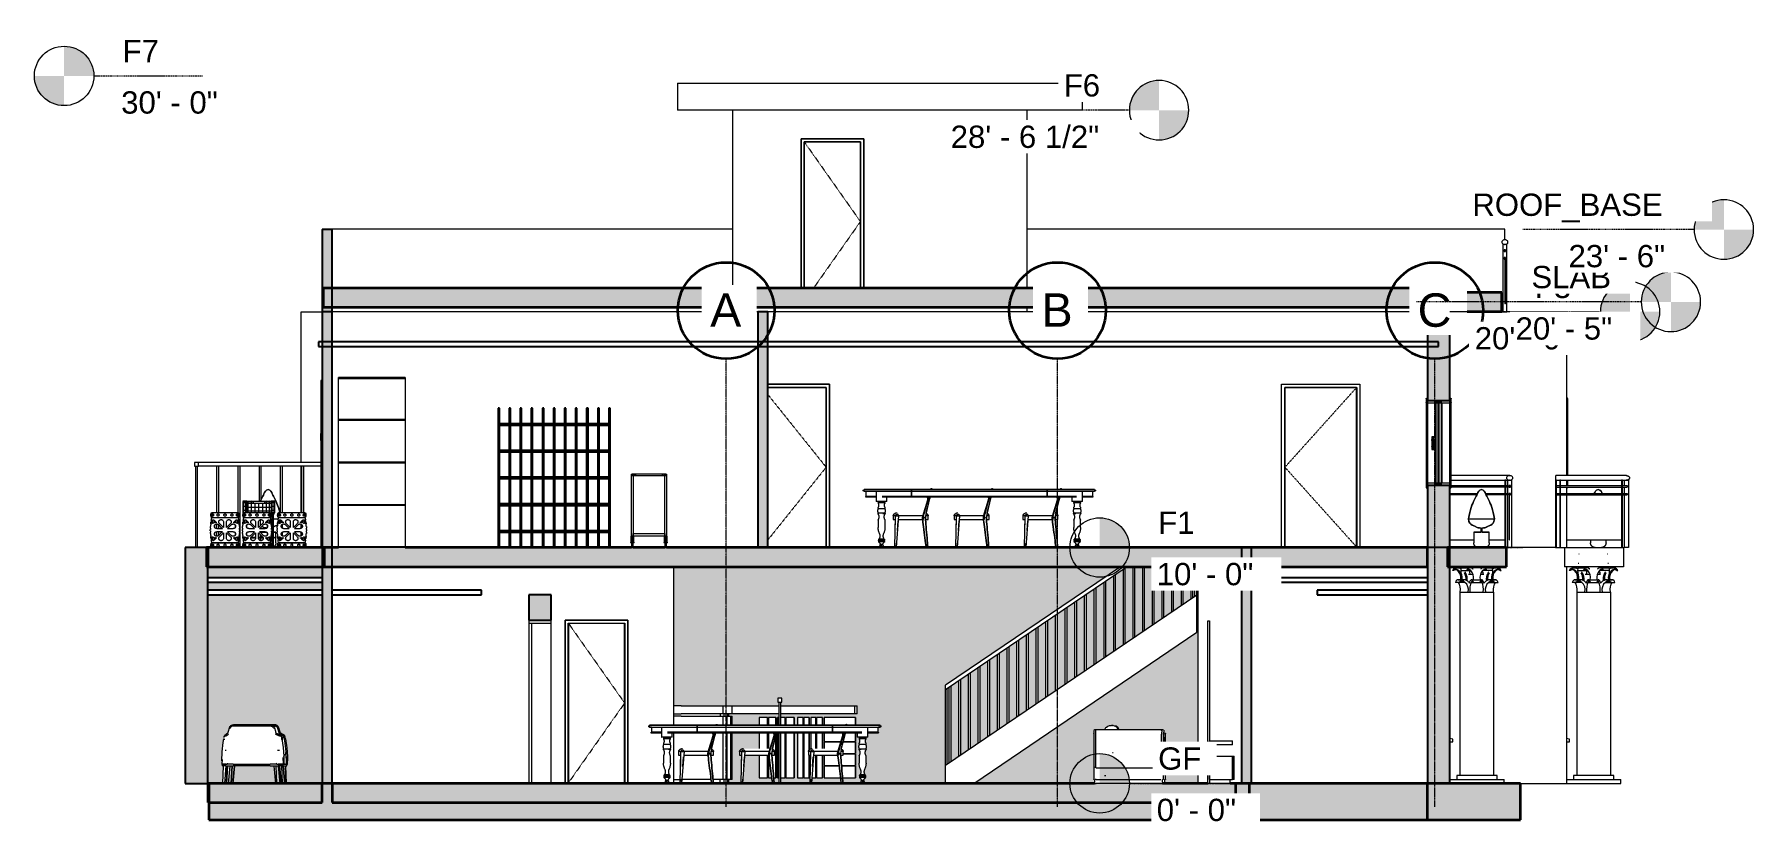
# Model space of a CAD drawing. Header units: inches. Extents: x -657 to 218, y -22 to 381.
import ezdxf

# ---------------------------------------------------------------- set-up
doc = ezdxf.new("R2010")
doc.units = ezdxf.units.IN
doc.header["$MEASUREMENT"] = 0
for name, pattern in [('Centre', [1.181102, 0.472441, -0.23622, 0.23622, -0.23622]), ('Elevation Swings', [0.11811, 0.07874, -0.03937]), ('Grid Line', [0.826772, 0.472441, -0.11811, 0.11811, -0.11811])]:
    doc.linetypes.add(name, pattern=pattern)
for name, color, linetype, lineweight in [('A-CLNG', 13, 'Continuous', 9), ('A-COLS', 52, 'Continuous', 9), ('A-DOOR', 31, 'Continuous', 9), ('A-DOOR-FRAM', 31, 'Continuous', 9), ('A-FLOR', 192, 'Continuous', 9), ('A-FLOR-HRAL', 11, 'Continuous', 9), ('A-FLOR-LEVL', 51, 'Continuous', 9), ('A-FLOR-PATT', 8, 'Continuous', 9), ('A-GENM', 13, 'Continuous', 9), ('A-GLAZ', 151, 'Continuous', 9), ('A-ROOF', 132, 'Continuous', 9), ('A-WALL', 113, 'Continuous', 9), ('A-WALL-PATT', 111, 'Continuous', 9), ('I-FURN', 30, 'Continuous', 9), ('I-WALL', 2, 'Continuous', 9), ('S-GRID', 1, 'Continuous', 9), ('S-GRID-IDEN', 1, 'Continuous', 35), ('S-STRS', 31, 'Continuous', 9)]:
    doc.layers.add(name, color=color, linetype=linetype, lineweight=lineweight)
doc.styles.add('Arial', font='arial.ttf', dxfattribs={"height": 11.338583})
doc.styles.add('Arial_1', font='arial.ttf', dxfattribs={"height": 17.007874})

msp = doc.modelspace()

# ---------------------------------------------------------------- texts
at = {"layer": 'A-FLOR-LEVL', "char_height": 11.339, "attachment_point": 1, "style": 'Arial', "bg_fill": 3, "box_fill_scale": 1.25, "bg_fill_color": 256, "bg_fill_true_color": 13158600, "bg_fill_transparency": 0}
for s, insert, width in [('F7', (-612.25, 378.31), 22.725), ('30\' - 0"', (-612.96, 352.16), 60.6)]:
    msp.add_mtext(s, dxfattribs=dict(at, insert=insert, width=width))

# ---------------------------------------------------------------- blocks, each defined once
blk = doc.blocks.new('Doors_IntSgl - 810x2110mm-465632-Section 2')
at = {"layer": 'A-DOOR', "linetype": 'Elevation Swings'}
for p, q in [((-385.38, 81.42), (-356.8, 40.87)), ((-356.8, 40.87), (-385.38, 0.31))]:
    blk.add_line(p, q, dxfattribs=at)
at = {"layer": 'A-DOOR'}
for p, q in [((-385.38, 81.42), (-385.38, 0.31)), ((-356.8, 81.42), (-385.38, 81.42)), ((-356.8, 0.31), (-356.8, 81.42)), ((-385.38, 0.31), (-356.8, 0.31))]:
    blk.add_line(p, q, dxfattribs=at)
at = {"layer": 'A-DOOR-FRAM'}
for p, q in [((-387.04, 83.07), (-387.04, 0)), ((-355.15, 83.07), (-387.04, 83.07)), ((-385.46, 0), (-385.46, 81.5)), ((-385.46, 81.5), (-356.72, 81.5)), ((-356.72, 81.5), (-356.72, 0)), ((-355.15, 0), (-355.15, 83.07))]:
    blk.add_line(p, q, dxfattribs=at)
blk = doc.blocks.new('Blocks_Archibald Armchair_F02778EN - Grey-345837-Section 2')
at = {"layer": 'I-FURN'}
for p, q in [((-534.77, 29.78), (-553.53, 29.78)), ((-535.75, 29.27), (-534.76, 29.27)), ((-535.7, 29.21), (-534.76, 29.21)), ((-534.77, 29.5), (-534.76, 29.56)), ((-534.77, 29.43), (-534.77, 29.5)), ((-534.77, 29.37), (-534.77, 29.43)), ((-534.77, 29.32), (-534.77, 29.37)), ((-534.76, 29.68), (-534.76, 29.73)), ((-534.76, 29.63), (-534.76, 29.68)), ((-534.76, 29.56), (-534.76, 29.63)), ((-533.36, 28.13), (-532.87, 26.42)), ((-532.7, 26.35), (-533.2, 28.09)), ((-532.21, 26.49), (-532.71, 28.24)), ((-532.42, 25.27), (-532.22, 25.16)), ((-532.14, 25.05), (-530.18, 23.99)), ((-529.94, 24.44), (-531.9, 25.5)), ((-530.28, 24.33), (-530.23, 24.3)), ((-558.97, 8.86), (-559.33, 0)), ((-559.33, 0), (-558.97, 8.86)), ((-556.93, 0), (-556.57, 8.86)), ((-556.57, 8.86), (-556.93, 0)), ((-555.39, 8.86), (-556.14, 0)), ((-556.14, 0), (-555.39, 8.86)), ((-532.15, 0), (-532.9, 8.86)), ((-532.9, 8.86), (-532.15, 0)), ((-530.54, 8.86), (-529.53, 8.86)), ((-530.5, 8.86), (-529.75, 0)), ((-529.75, 0), (-530.5, 8.86)), ((-530.3, 9.84), (-530.2, 9.84)), ((-530, 9.84), (-530.2, 9.84)), ((-530, 9.84), (-529.69, 9.84)), ((-529.5, 9.84), (-529.69, 9.84)), ((-529.5, 9.84), (-529.25, 9.84)), ((-529.48, 8.86), (-528.65, 8.86)), ((-528.96, 0), (-529.32, 8.86)), ((-529.32, 8.86), (-528.96, 0)), ((-529.11, 9.84), (-529.25, 9.84)), ((-528.65, 9.84), (-529.14, 15.78)), ((-529.11, 9.84), (-528.92, 9.84)), ((-528.85, 9.84), (-528.92, 9.84)), ((-528.84, 9.84), (-528.71, 9.84)), ((-528.65, 8.86), (-528.65, 9.84))]:
    blk.add_line(p, q, dxfattribs=at)
at = {"layer": 'I-FURN', "flags": 128}
for points in [[(-532.71, 28.24), (-533.03, 28.89), (-533.28, 29.18), (-533.56, 29.41), (-533.9, 29.6), (-534.26, 29.72), (-534.52, 29.77), (-534.76, 29.78)], [(-534.76, 29.73), (-534.76, 29.76), (-534.76, 29.78)], [(-533.2, 28.09), (-533.32, 28.38), (-533.5, 28.67), (-533.75, 28.91), (-534.04, 29.1), (-534.38, 29.22), (-534.57, 29.26), (-534.76, 29.27)], [(-533.21, 28.11), (-533.21, 28.15), (-533.19, 28.2), (-533.16, 28.25), (-533.11, 28.29), (-533.05, 28.32), (-532.99, 28.34), (-532.92, 28.35), (-532.86, 28.35), (-532.8, 28.33), (-532.76, 28.3), (-532.73, 28.27), (-532.71, 28.22)], [(-532.87, 26.42), (-532.69, 25.83), (-532.54, 25.44), (-532.42, 25.27)], [(-532.28, 25.2), (-532.35, 25.31), (-532.53, 25.76), (-532.7, 26.35)], [(-531.86, 25.48), (-531.9, 25.55), (-531.98, 25.73), (-532.09, 26.07), (-532.21, 26.49)], [(-532.22, 25.16), (-531.87, 24.97), (-531.54, 24.78), (-531.23, 24.59), (-530.94, 24.4), (-530.68, 24.21)], [(-530.32, 24.22), (-530.31, 24.28), (-530.28, 24.34), (-530.24, 24.4), (-530.18, 24.43), (-530.12, 24.46), (-530.06, 24.47), (-529.99, 24.46), (-529.93, 24.43), (-529.88, 24.39), (-529.84, 24.33), (-529.81, 24.27)], [(-529.9, 22.55), (-529.94, 22.82), (-530.04, 23.3), (-530.12, 23.63), (-530.17, 23.83), (-530.21, 23.94), (-530.25, 24.04), (-530.25, 24.04)], [(-529.39, 22.64), (-529.49, 23.17), (-529.59, 23.62), (-529.66, 23.89), (-529.76, 24.2), (-529.92, 24.43), (-529.93, 24.43)], [(-528.82, 11.46), (-529.07, 15.97), (-529.57, 20.45), (-529.9, 22.55)], [(-529.39, 22.64), (-528.76, 18.11), (-528.4, 13.6), (-528.31, 11.47)], [(-528.88, 9.99), (-528.87, 10.06), (-528.85, 10.2), (-528.83, 10.43), (-528.82, 10.78), (-528.82, 11.12), (-528.82, 11.46)], [(-528.67, 9.59), (-528.61, 9.6), (-528.55, 9.62), (-528.5, 9.66), (-528.46, 9.7), (-528.42, 9.77), (-528.37, 9.93), (-528.33, 10.27), (-528.31, 10.59), (-528.3, 11.02), (-528.31, 11.47)]]:
    blk.add_lwpolyline(points, dxfattribs=at)
at = {"layer": 'I-FURN'}
blk.add_ellipse((-528.68, 9.84), major_axis=(-0.008, 0.256), ratio=0.996197, start_param=3.323448, end_param=4.632445, dxfattribs=at)
for points, knots in [([(-534.76, 29.21), (-534.7, 29.21), (-534.6, 29.2), (-534.48, 29.18), (-534.4, 29.16), (-534.31, 29.14), (-534.23, 29.11), (-534.15, 29.07), (-534.07, 29.03), (-534, 28.99), (-533.93, 28.95), (-533.87, 28.9), (-533.81, 28.85), (-533.75, 28.8), (-533.7, 28.74), (-533.65, 28.68), (-533.56, 28.57), (-533.44, 28.39), (-533.38, 28.22), (-533.36, 28.13)], [0, 0, 0, 0, 0.083333, 0.125, 0.166667, 0.208333, 0.25, 0.291667, 0.333333, 0.375, 0.416667, 0.458333, 0.5, 0.541667, 0.583333, 0.625, 0.666667, 0.833333, 1, 1, 1, 1]), ([(-530.66, 24.14), (-530.67, 24.11), (-530.67, 24.05), (-530.69, 23.95), (-530.71, 23.83), (-530.75, 23.65), (-530.82, 23.37), (-530.9, 23.02), (-530.96, 22.74), (-531, 22.59)], [-1, -1, -1, -1, -0.85, -0.775, -0.7, -0.55, -0.4, -0.2, 0, 0, 0, 0]), ([(-530.27, 13.68), (-530.23, 13.74), (-530.08, 13.94), (-529.9, 14.2), (-529.72, 14.46), (-529.63, 14.61), (-529.57, 14.7), (-529.56, 14.72)], [0.3529606, 0.3529606, 0.3529606, 0.3529606, 0.4, 0.5, 0.55, 0.6, 0.6187361, 0.6187361, 0.6187361, 0.6187361])]:
    blk.add_open_spline(points, degree=3, knots=knots, dxfattribs=at)
for points in [[(-532.26, 25.34), (-532.26, 25.37), (-532.24, 25.41), (-532.21, 25.44), (-532.19, 25.46)], [(-531.95, 25.52), (-531.93, 25.51), (-531.91, 25.5), (-531.89, 25.49)], [(-531, 22.59), (-531.05, 22.34), (-531.1, 22.09), (-531.14, 21.84)], [(-530.68, 24.21), (-530.67, 24.21), (-530.67, 24.19), (-530.66, 24.16), (-530.66, 24.14)], [(-529.9, 22.55), (-529.9, 22.56), (-529.89, 22.56), (-529.87, 22.58), (-529.83, 22.6), (-529.78, 22.61), (-529.72, 22.63), (-529.65, 22.64), (-529.58, 22.65), (-529.52, 22.65), (-529.47, 22.66), (-529.43, 22.65), (-529.4, 22.65), (-529.39, 22.64), (-529.39, 22.64)], [(-529.9, 22.55), (-529.9, 22.56), (-529.89, 22.56), (-529.87, 22.58), (-529.83, 22.6), (-529.78, 22.61), (-529.72, 22.63), (-529.65, 22.64), (-529.58, 22.65), (-529.52, 22.65), (-529.47, 22.66), (-529.43, 22.65), (-529.4, 22.65), (-529.39, 22.64), (-529.39, 22.64)], [(-528.31, 11.47), (-528.31, 11.48), (-528.32, 11.48), (-528.34, 11.49), (-528.39, 11.5), (-528.44, 11.51), (-528.5, 11.51), (-528.57, 11.51), (-528.64, 11.51), (-528.7, 11.5), (-528.75, 11.49), (-528.79, 11.48), (-528.82, 11.47), (-528.82, 11.46), (-528.82, 11.46)], [(-528.82, 11.46), (-528.82, 11.45), (-528.82, 11.45), (-528.79, 11.44), (-528.75, 11.43), (-528.69, 11.42), (-528.63, 11.42), (-528.56, 11.42), (-528.5, 11.42), (-528.44, 11.43), (-528.38, 11.44), (-528.34, 11.45), (-528.32, 11.46), (-528.31, 11.47), (-528.31, 11.47)], [(-528.82, 11.46), (-528.82, 11.45), (-528.82, 11.45), (-528.79, 11.44), (-528.75, 11.43), (-528.71, 11.42), (-528.69, 11.42)], [(-528.69, 11.42), (-528.67, 11.42), (-528.65, 11.42), (-528.63, 11.42)], [(-528.63, 11.42), (-528.61, 11.42), (-528.59, 11.42), (-528.56, 11.42)], [(-528.56, 11.42), (-528.54, 11.42), (-528.52, 11.42), (-528.5, 11.42)], [(-528.5, 11.42), (-528.48, 11.42), (-528.46, 11.43), (-528.44, 11.43)], [(-528.44, 11.43), (-528.42, 11.43), (-528.38, 11.44), (-528.34, 11.45), (-528.32, 11.46), (-528.31, 11.47), (-528.31, 11.47)]]:
    blk.add_open_spline(points, degree=3, dxfattribs=at)
blk = doc.blocks.new('Blocks_Archibald Armchair_F02778EN - Grey-V1-Section 2')
at = {"layer": 'I-FURN'}
for p, q in [((-558.38, 26.48), (-557.91, 28.23)), ((-557.89, 28.13), (-557.86, 28.08)), ((-555.89, 29.27), (-537.12, 29.27)), ((-537.11, 29.78), (-555.88, 29.78)), ((-535.06, 28.27), (-535.04, 28.24)), ((-535.04, 28.24), (-534.51, 26.49)), ((-558.66, 25.49), (-560.26, 24.42)), ((-559.97, 24), (-558.38, 25.06)), ((-534.51, 25.2), (-534.38, 25.04)), ((-534.38, 25.04), (-532.06, 23.98)), ((-531.85, 24.44), (-534.17, 25.51)), ((-561.84, 10.8), (-561.57, 10.8)), ((-561.52, 9.84), (-561.33, 12.08)), ((-561.52, 9.84), (-561.52, 8.86)), ((-561.52, 9.84), (-559.78, 9.84)), ((-559.78, 9.84), (-561.52, 9.84)), ((-559.78, 8.86), (-561.52, 8.86)), ((-561.52, 8.86), (-561.52, 8.86)), ((-561.5, 9.84), (-559.78, 9.84)), ((-561.17, 0), (-560.82, 8.86)), ((-559.64, 8.86), (-560.38, 0)), ((-559.5, 16.68), (-560.06, 16.68)), ((-559.78, 9.84), (-559.71, 9.84)), ((-559.78, 8.86), (-558.84, 8.86)), ((-559.65, 9.84), (-559.69, 9.84)), ((-559.49, 9.84), (-559.19, 9.84)), ((-558.93, 8.86), (-559.3, 0)), ((-559.14, 9.84), (-559.25, 9.84)), ((-559.14, 9.84), (-559.05, 9.84)), ((-558.79, 9.84), (-559.04, 9.84)), ((-558.29, 9.84), (-558.77, 9.84)), ((-558.72, 8.86), (-558.77, 8.86)), ((-558.7, 8.86), (-555.93, 8.86)), ((-557.75, 8.86), (-558.52, 0)), ((-557.96, 9.84), (-558.29, 9.84)), ((-557.31, 9.84), (-557.96, 9.84)), ((-556.98, 9.84), (-557.31, 9.84)), ((-555.93, 9.84), (-556.98, 9.84)), ((-555.93, 9.84), (-537.16, 9.84)), ((-555.93, 9.84), (-537.16, 9.84)), ((-537.16, 8.86), (-555.93, 8.86)), ((-536.09, 9.84), (-537.16, 9.84)), ((-537.16, 8.86), (-534.34, 8.86)), ((-535.76, 9.84), (-536.1, 9.84)), ((-535.1, 9.84), (-535.77, 9.84)), ((-535.27, 8.86), (-534.53, 0)), ((-534.76, 9.84), (-535.1, 9.84)), ((-534.27, 9.84), (-534.77, 9.84)), ((-534.27, 8.86), (-534.32, 8.86)), ((-533.99, 9.84), (-534.25, 9.84)), ((-534.25, 8.86), (-533.17, 8.86)), ((-533.74, 0), (-534.09, 8.86)), ((-533.98, 9.84), (-533.88, 9.84)), ((-533.84, 9.84), (-533.88, 9.84)), ((-533.83, 9.84), (-533.5, 9.84)), ((-533.48, 9.84), (-533.5, 9.84)), ((-533.48, 9.84), (-533.44, 9.84)), ((-532.43, 16.68), (-533.39, 16.68)), ((-533.39, 9.84), (-533.33, 9.84)), ((-533.28, 9.84), (-533.33, 9.84)), ((-533.27, 9.84), (-533.17, 9.84)), ((-533.17, 9.84), (-530.55, 9.84)), ((-533.17, 9.84), (-530.57, 9.84)), ((-530.55, 9.84), (-533.17, 9.84)), ((-530.55, 8.86), (-533.17, 8.86)), ((-532.36, 8.86), (-531.6, 0)), ((-530.81, 0), (-531.18, 8.86)), ((-530.8, 13.13), (-530.53, 9.84)), ((-530.56, 8.86), (-530.53, 8.86)), ((-530.53, 8.86), (-530.53, 9.84))]:
    blk.add_line(p, q, dxfattribs=at)
at = {"layer": 'I-FURN', "flags": 128}
for points in [[(-558.7, 25.45), (-558.69, 25.47), (-558.61, 25.69), (-558.5, 26.02), (-558.38, 26.48)], [(-557.91, 28.23), (-557.6, 28.88), (-557.36, 29.17), (-557.09, 29.4), (-556.75, 29.59), (-556.39, 29.72), (-556.13, 29.77), (-555.89, 29.78)], [(-557.91, 28.22), (-557.91, 28.18), (-557.89, 28.13)], [(-557.86, 28.08), (-557.82, 28.04), (-557.76, 28.01), (-557.7, 27.99)], [(-557.41, 28.1), (-557.3, 28.39), (-557.13, 28.67), (-556.89, 28.91), (-556.6, 29.1), (-556.27, 29.22), (-556.08, 29.26), (-555.88, 29.27)], [(-555.89, 29.78), (-555.89, 29.76), (-555.89, 29.73)], [(-555.89, 29.73), (-555.89, 29.68), (-555.89, 29.62), (-555.89, 29.56)], [(-555.89, 29.56), (-555.89, 29.49), (-555.89, 29.43), (-555.89, 29.37), (-555.88, 29.32), (-555.88, 29.29), (-555.88, 29.27)], [(-537.12, 29.27), (-536.94, 29.26), (-536.77, 29.23), (-536.62, 29.19), (-536.35, 29.08), (-536.09, 28.91), (-535.86, 28.68), (-535.67, 28.41), (-535.53, 28.09)], [(-537.11, 29.78), (-536.71, 29.74), (-536.35, 29.64), (-536.02, 29.48), (-535.75, 29.29), (-535.49, 29.03), (-535.26, 28.72), (-535.04, 28.24)], [(-535.04, 28.22), (-535.04, 28.18), (-535.06, 28.13), (-535.09, 28.08), (-535.14, 28.04), (-535.2, 28.01), (-535.26, 27.99), (-535.33, 27.98)], [(-534.51, 26.49), (-534.37, 26.04), (-534.27, 25.78), (-534.16, 25.52), (-534.13, 25.48), (-534.16, 25.5)], [(-561.83, 11.47), (-561.57, 16.11), (-561.05, 20.71), (-560.75, 22.64)], [(-560.63, 23.31), (-560.55, 23.7), (-560.49, 23.94), (-560.41, 24.2), (-560.27, 24.41), (-560.26, 24.42)], [(-560.36, 24.27), (-560.37, 24.2), (-560.36, 24.14), (-560.33, 24.08), (-560.29, 24.03), (-560.24, 23.99), (-560.17, 23.96)], [(-560.25, 24.43), (-560.3, 24.39), (-560.34, 24.33), (-560.36, 24.27)], [(-531.84, 24.44), (-531.79, 24.41), (-531.72, 24.33), (-531.62, 24.16), (-531.56, 23.98), (-531.47, 23.68), (-531.36, 23.2), (-531.3, 22.92), (-531.25, 22.64)], [(-531.25, 22.64), (-530.63, 18.21), (-530.26, 13.8), (-530.17, 11.47)], [(-530.17, 11.47), (-530.17, 10.97), (-530.18, 10.56), (-530.2, 10.23), (-530.23, 10.04), (-530.29, 9.81), (-530.35, 9.69), (-530.43, 9.63), (-530.5, 9.6), (-530.57, 9.59)]]:
    blk.add_lwpolyline(points, dxfattribs=at)
at = {"layer": 'I-FURN'}
for centre, major_axis, ratio, start_param, end_param in [((-561.5, 9.84), (0.011, 0.256), 0.997595, 0.000496, 1.659207), ((-561.5, 9.84), (0.011, 0.256), 0.997595, 1.659207, 3.142089), ((-530.57, 9.84), (-0.007, 0.256), 0.994481, 4.638042, 6.282693), ((-530.57, 9.84), (-0.007, 0.256), 0.994481, 3.1411, 4.638042)]:
    blk.add_ellipse(centre, major_axis=major_axis, ratio=ratio, start_param=start_param, end_param=end_param, dxfattribs=at)
for points in [[(-537.11, 29.62), (-537.11, 29.6), (-537.12, 29.58), (-537.12, 29.56)], [(-537.12, 29.56), (-537.12, 29.54), (-537.12, 29.51), (-537.12, 29.49)], [(-537.12, 29.49), (-537.12, 29.47), (-537.12, 29.45), (-537.12, 29.43)], [(-537.12, 29.43), (-537.12, 29.41), (-537.12, 29.39), (-537.12, 29.37)], [(-537.12, 29.37), (-537.12, 29.35), (-537.12, 29.32), (-537.12, 29.29), (-537.12, 29.28), (-537.12, 29.27)], [(-537.11, 29.78), (-537.11, 29.78), (-537.11, 29.77), (-537.11, 29.74), (-537.11, 29.73)], [(-537.11, 29.73), (-537.11, 29.71), (-537.11, 29.7), (-537.11, 29.68)], [(-537.11, 29.68), (-537.11, 29.66), (-537.11, 29.64), (-537.11, 29.62)], [(-560.75, 22.64), (-560.75, 22.63), (-560.75, 22.62), (-560.73, 22.61), (-560.69, 22.59), (-560.64, 22.58), (-560.58, 22.56), (-560.51, 22.55), (-560.45, 22.54), (-560.38, 22.53), (-560.33, 22.53), (-560.29, 22.53), (-560.26, 22.54), (-560.25, 22.55), (-560.25, 22.55)], [(-560.75, 22.64), (-560.75, 22.63), (-560.75, 22.62), (-560.73, 22.61), (-560.69, 22.59), (-560.64, 22.58), (-560.58, 22.56), (-560.53, 22.55), (-560.51, 22.55)], [(-534.03, 25.33), (-534.02, 25.31), (-534.02, 25.27), (-534.03, 25.2), (-534.05, 25.14), (-534.1, 25.09), (-534.15, 25.05), (-534.19, 25.03), (-534.22, 25.02)], [(-534.14, 25.49), (-534.12, 25.48), (-534.09, 25.45), (-534.05, 25.4), (-534.03, 25.35), (-534.03, 25.33)], [(-531.71, 24.27), (-531.7, 24.25), (-531.7, 24.2), (-531.71, 24.14), (-531.74, 24.08), (-531.78, 24.02), (-531.83, 23.98), (-531.87, 23.97), (-531.9, 23.96)], [(-531.25, 22.64), (-531.25, 22.63), (-531.26, 22.62), (-531.28, 22.61), (-531.32, 22.59), (-531.37, 22.58), (-531.44, 22.56), (-531.48, 22.55), (-531.5, 22.55)], [(-531.26, 22.65), (-531.25, 22.64), (-531.25, 22.64), (-531.25, 22.64)], [(-561.83, 11.47), (-561.83, 11.48), (-561.83, 11.48), (-561.8, 11.49), (-561.76, 11.5), (-561.71, 11.51), (-561.65, 11.51), (-561.58, 11.51), (-561.51, 11.51), (-561.45, 11.5), (-561.4, 11.49), (-561.35, 11.48), (-561.33, 11.47), (-561.32, 11.46), (-561.32, 11.46)], [(-561.83, 11.48), (-561.82, 11.49), (-561.8, 11.49), (-561.76, 11.5), (-561.71, 11.51), (-561.65, 11.51), (-561.6, 11.51), (-561.58, 11.51)], [(-561.56, 10.12), (-561.56, 10.1), (-561.56, 10.08), (-561.56, 10.06)], [(-559, 10.27), (-559.01, 10.13), (-559.03, 9.99), (-559.05, 9.84)], [(-533.98, 9.84), (-534, 9.99), (-534.01, 10.13), (-534.03, 10.27)], [(-530.43, 11.51), (-530.46, 11.51), (-530.48, 11.51), (-530.5, 11.51)], [(-530.48, 10.07), (-530.48, 10.09), (-530.48, 10.1), (-530.47, 10.11)], [(-530.18, 11.48), (-530.19, 11.49), (-530.21, 11.49), (-530.25, 11.5), (-530.3, 11.51), (-530.37, 11.51), (-530.41, 11.51), (-530.43, 11.51)], [(-530.18, 11.46), (-530.17, 11.46), (-530.17, 11.47), (-530.17, 11.47)]]:
    blk.add_open_spline(points, degree=3, dxfattribs=at)
blk.add_open_spline([(-531.85, 24.44), (-531.84, 24.44), (-531.81, 24.42), (-531.77, 24.39), (-531.73, 24.33), (-531.71, 24.29), (-531.71, 24.27)], degree=3, knots=[0.7116648, 0.7116648, 0.7116648, 0.7116648, 0.75, 0.8333333, 0.9166667, 1, 1, 1, 1], dxfattribs=at)
blk = doc.blocks.new('Blocks_Howard Sofa_F05211EN - White-349768-Section 2')
at = {"layer": 'I-FURN'}
for p, q in [((-118.06, 26.67), (-118.06, 25.5)), ((-116.86, 27.26), (-117.57, 27.26)), ((-83.99, 27.26), (-116.86, 27.26)), ((-112.03, 27.26), (-112.65, 27.26)), ((-108.75, 29.49), (-109.17, 29.49)), ((-108.76, 29.48), (-108.68, 29.49)), ((-108.75, 29.49), (-108.54, 29.46)), ((-108.26, 29.49), (-108.68, 29.49)), ((-108.26, 29.49), (-108.05, 29.46)), ((-83.94, 27.26), (-83.99, 27.26)), ((-82.92, 27.26), (-83.99, 27.26)), ((-83.94, 27.26), (-83.87, 27.22)), ((-82.87, 27.26), (-82.92, 27.26)), ((-82.87, 27.26), (-82.8, 27.22)), ((-118.11, 25.39), (-118.11, 2.17)), ((-117.27, 26.08), (-117.27, 8.39)), ((-83.6, 8.39), (-83.6, 25.08)), ((-83.53, 25.58), (-83.53, 26.08)), ((-82.69, 2.17), (-82.69, 25.39)), ((-82.5, 23.62), (-82.69, 23.62)), ((-82.53, 23.62), (-82.53, 25.08)), ((-82.46, 25.58), (-82.46, 26.08)), ((-81.62, 2.17), (-81.62, 25.39)), ((-108.58, 15.74), (-108.27, 15.74)), ((-86.22, 15.75), (-86.6, 15.75)), ((-82.69, 15.75), (-82.5, 15.75)), ((-82.64, 9.46), (-82.64, 13.82)), ((-82.53, 14.79), (-82.53, 15.75)), ((-82.15, 9.46), (-82.15, 13.82)), ((-81.66, 13.82), (-81.66, 9.46)), ((-117.72, 1.97), (-117.72, 0)), ((-117.72, 0), (-116.85, 0)), ((-116.85, 1.97), (-117.37, 1.97)), ((-116.87, 7.87), (-84, 7.87)), ((-116.85, 1.97), (-83.98, 1.97)), ((-83.98, 0), (-116.85, 0)), ((-112.68, 3.94), (-112.02, 3.94)), ((-85.48, 7.87), (-85.12, 7.87)), ((-84, 7.87), (-83.99, 7.87)), ((-83.99, 7.87), (-83.94, 7.91)), ((-83.98, 0), (-83.08, 0)), ((-83.26, 7.87), (-83.84, 7.87)), ((-83.08, 1.97), (-83.2, 1.97)), ((-83.08, 1.97), (-82.91, 1.97)), ((-83.08, 0), (-83.08, 1.97)), ((-82.63, 1.97), (-82.91, 1.97)), ((-82.43, 3.94), (-82.69, 3.94)), ((-82.53, 8.39), (-82.53, 8.46)), ((-82.43, 3.94), (-82.43, 7.48)), ((-82.01, 0), (-82.01, 1.97))]:
    blk.add_line(p, q, dxfattribs=at)
at = {"layer": 'I-FURN', "flags": 128}
for points in [[(-117.57, 27.26), (-118.03, 26.94), (-118.05, 26.86), (-118.06, 26.83), (-118.06, 26.82), (-118.06, 26.81), (-118.06, 26.8), (-118.06, 26.79), (-118.06, 26.79), (-118.06, 26.79), (-118.06, 26.78), (-118.06, 26.78), (-118.06, 26.78), (-118.06, 26.77), (-118.06, 26.77), (-118.06, 26.77), (-118.06, 26.76), (-118.06, 26.76), (-118.06, 26.76), (-118.06, 26.75), (-118.06, 26.75), (-118.06, 26.75), (-118.06, 26.74), (-118.06, 26.74), (-118.06, 26.74), (-118.06, 26.73), (-118.06, 26.73), (-118.06, 26.72), (-118.06, 26.72), (-118.06, 26.72), (-118.06, 26.71), (-118.06, 26.71), (-118.06, 26.7), (-118.06, 26.7), (-118.06, 26.7), (-118.06, 26.69), (-118.06, 26.69), (-118.06, 26.68), (-118.06, 26.68), (-118.06, 26.68), (-118.06, 26.67)], [(-116.86, 27.26), (-117.23, 27.01), (-117.25, 26.94), (-117.25, 26.91), (-117.26, 26.9), (-117.26, 26.88), (-117.26, 26.87), (-117.26, 26.86), (-117.26, 26.85), (-117.26, 26.83), (-117.26, 26.82), (-117.26, 26.81), (-117.26, 26.79), (-117.26, 26.78), (-117.26, 26.76), (-117.26, 26.74), (-117.26, 26.72), (-117.26, 26.7), (-117.26, 26.68), (-117.26, 26.66), (-117.26, 26.64), (-117.26, 26.61), (-117.26, 26.59), (-117.26, 26.56), (-117.26, 26.54), (-117.26, 26.51), (-117.26, 26.48), (-117.27, 26.46), (-117.27, 26.43), (-117.27, 26.4), (-117.27, 26.37), (-117.27, 26.34), (-117.27, 26.31), (-117.27, 26.28), (-117.27, 26.25), (-117.27, 26.22), (-117.27, 26.19), (-117.27, 26.15), (-117.27, 26.12), (-117.27, 26.09), (-117.27, 26.08)], [(-112.4, 27.26), (-112.4, 27.3), (-112.4, 27.35), (-112.39, 27.46), (-112.31, 27.79), (-112.18, 28.07), (-111.98, 28.35), (-111.72, 28.62), (-111.02, 29.07), (-110.11, 29.39), (-109.17, 29.49)], [(-107.8, 29.36), (-107.71, 29.35), (-107.27, 29.2), (-106.89, 28.99), (-106.59, 28.75), (-106.36, 28.49), (-106.2, 28.21), (-106.14, 28.02), (-106.13, 27.98), (-106.12, 27.94), (-106.11, 27.91), (-106.09, 27.79), (-106.08, 27.71), (-106.07, 27.61), (-106.06, 27.53), (-106.04, 27.39), (-106.03, 27.26)], [(-107.3, 29.36), (-107.22, 29.35), (-106.78, 29.2), (-106.4, 28.99), (-106.1, 28.75), (-105.87, 28.49), (-105.71, 28.21), (-105.65, 28.02), (-105.64, 27.98), (-105.63, 27.94), (-105.62, 27.91), (-105.6, 27.79), (-105.59, 27.71), (-105.58, 27.61), (-105.57, 27.53), (-105.55, 27.39), (-105.54, 27.26)], [(-83.76, 27.14), (-83.57, 27.01), (-83.55, 26.94), (-83.55, 26.91), (-83.54, 26.9), (-83.54, 26.88), (-83.54, 26.87), (-83.54, 26.86), (-83.54, 26.85), (-83.54, 26.83), (-83.54, 26.82), (-83.54, 26.81), (-83.54, 26.79), (-83.54, 26.78), (-83.54, 26.76), (-83.54, 26.74), (-83.54, 26.72), (-83.54, 26.7), (-83.54, 26.68), (-83.54, 26.66), (-83.54, 26.64), (-83.54, 26.61), (-83.54, 26.59), (-83.54, 26.56), (-83.54, 26.54), (-83.54, 26.51), (-83.54, 26.48), (-83.53, 26.46), (-83.53, 26.43), (-83.53, 26.4), (-83.53, 26.37), (-83.53, 26.34), (-83.53, 26.31), (-83.53, 26.28), (-83.53, 26.25), (-83.53, 26.22), (-83.53, 26.19), (-83.53, 26.15), (-83.53, 26.12), (-83.53, 26.09), (-83.53, 26.08)], [(-82.69, 27.14), (-82.5, 27.01), (-82.48, 26.94), (-82.48, 26.91), (-82.48, 26.9), (-82.47, 26.88), (-82.47, 26.87), (-82.47, 26.86), (-82.47, 26.85), (-82.47, 26.83), (-82.47, 26.82), (-82.47, 26.81), (-82.47, 26.79), (-82.47, 26.78), (-82.47, 26.76), (-82.47, 26.74), (-82.47, 26.72), (-82.47, 26.7), (-82.47, 26.68), (-82.47, 26.66), (-82.47, 26.64), (-82.47, 26.61), (-82.47, 26.59), (-82.47, 26.56), (-82.47, 26.54), (-82.47, 26.51), (-82.47, 26.48), (-82.47, 26.46), (-82.47, 26.43), (-82.47, 26.4), (-82.47, 26.37), (-82.46, 26.34), (-82.46, 26.31), (-82.46, 26.28), (-82.46, 26.25), (-82.46, 26.22), (-82.46, 26.19), (-82.46, 26.15), (-82.46, 26.12), (-82.46, 26.09), (-82.46, 26.08)], [(-118.11, 25.39), (-118.11, 25.4), (-118.11, 25.41), (-118.11, 25.42), (-118.11, 25.43), (-118.11, 25.43), (-118.11, 25.44), (-118.11, 25.45), (-118.1, 25.46), (-118.1, 25.46), (-118.1, 25.47), (-118.1, 25.48), (-118.09, 25.48), (-118.09, 25.49), (-118.08, 25.5), (-118.08, 25.5), (-118.08, 25.51), (-118.07, 25.52), (-118.07, 25.52), (-118.06, 25.53), (-118.06, 25.53), (-118.05, 25.54), (-118.04, 25.55), (-118.04, 25.55), (-118.03, 25.55), (-118.02, 25.56), (-118.02, 25.56), (-118.01, 25.57), (-118, 25.57), (-118, 25.57), (-117.99, 25.58), (-117.98, 25.58), (-117.97, 25.58), (-117.97, 25.58), (-117.96, 25.59), (-117.95, 25.59), (-117.94, 25.59), (-117.94, 25.59), (-117.93, 25.59), (-117.92, 25.59), (-117.92, 25.59)], [(-83.59, 25.94), (-83.59, 25.94), (-83.59, 25.93), (-83.59, 25.92), (-83.59, 25.91), (-83.59, 25.9), (-83.59, 25.89), (-83.59, 25.88), (-83.59, 25.86), (-83.59, 25.84), (-83.59, 25.82), (-83.59, 25.8), (-83.59, 25.78), (-83.59, 25.76), (-83.59, 25.74), (-83.59, 25.71), (-83.59, 25.69), (-83.59, 25.66), (-83.59, 25.63), (-83.59, 25.6), (-83.59, 25.57), (-83.59, 25.54), (-83.59, 25.51), (-83.59, 25.48), (-83.59, 25.45), (-83.59, 25.42), (-83.59, 25.38), (-83.59, 25.35), (-83.6, 25.31), (-83.6, 25.28), (-83.6, 25.24), (-83.6, 25.21), (-83.6, 25.17), (-83.6, 25.14), (-83.6, 25.1), (-83.6, 25.08)], [(-82.88, 25.59), (-82.87, 25.59), (-82.87, 25.59), (-82.86, 25.59), (-82.85, 25.59), (-82.84, 25.59), (-82.84, 25.58), (-82.83, 25.58), (-82.82, 25.58), (-82.81, 25.58), (-82.81, 25.58), (-82.8, 25.57), (-82.79, 25.57), (-82.78, 25.56), (-82.78, 25.56), (-82.77, 25.56), (-82.76, 25.55), (-82.76, 25.55), (-82.75, 25.54), (-82.75, 25.54), (-82.74, 25.53), (-82.74, 25.53), (-82.73, 25.52), (-82.73, 25.51), (-82.72, 25.51), (-82.72, 25.5), (-82.71, 25.49), (-82.71, 25.49), (-82.7, 25.48), (-82.7, 25.47), (-82.7, 25.47), (-82.7, 25.46), (-82.69, 25.45), (-82.69, 25.44), (-82.69, 25.43), (-82.69, 25.43), (-82.69, 25.42), (-82.69, 25.41), (-82.69, 25.4), (-82.69, 25.4), (-82.69, 25.39)], [(-82.52, 25.94), (-82.52, 25.94), (-82.52, 25.93), (-82.52, 25.92), (-82.52, 25.91), (-82.52, 25.9), (-82.52, 25.89), (-82.52, 25.88), (-82.52, 25.86), (-82.52, 25.84), (-82.52, 25.82), (-82.52, 25.8), (-82.52, 25.78), (-82.52, 25.76), (-82.52, 25.74), (-82.52, 25.71), (-82.52, 25.69), (-82.52, 25.66), (-82.52, 25.63), (-82.52, 25.6), (-82.52, 25.57), (-82.52, 25.54), (-82.52, 25.51), (-82.52, 25.48), (-82.53, 25.45), (-82.53, 25.42), (-82.53, 25.38), (-82.53, 25.35), (-82.53, 25.31), (-82.53, 25.28), (-82.53, 25.24), (-82.53, 25.21), (-82.53, 25.17), (-82.53, 25.14), (-82.53, 25.1), (-82.53, 25.08)], [(-82.5, 15.75), (-82.49, 15.75), (-82.47, 15.76), (-82.45, 15.77), (-82.41, 15.8), (-82.37, 15.85), (-82.29, 16.02), (-82.13, 16.63), (-81.97, 17.95), (-81.93, 18.8), (-81.92, 19.07), (-81.91, 19.28), (-81.91, 19.38), (-81.91, 19.49), (-81.91, 19.61), (-81.91, 19.7), (-81.91, 19.85), (-81.91, 19.98), (-81.91, 20.12), (-81.92, 20.27), (-81.92, 20.46), (-81.93, 20.67), (-81.96, 21.19), (-82.01, 21.86), (-82.12, 22.65), (-82.28, 23.33), (-82.34, 23.47), (-82.39, 23.54), (-82.42, 23.58), (-82.44, 23.6), (-82.48, 23.62), (-82.49, 23.62), (-82.5, 23.62)], [(-81.81, 25.59), (-81.8, 25.59), (-81.8, 25.59), (-81.79, 25.59), (-81.78, 25.59), (-81.77, 25.59), (-81.77, 25.58), (-81.76, 25.58), (-81.75, 25.58), (-81.74, 25.58), (-81.74, 25.58), (-81.73, 25.57), (-81.72, 25.57), (-81.72, 25.56), (-81.71, 25.56), (-81.7, 25.56), (-81.7, 25.55), (-81.69, 25.55), (-81.68, 25.54), (-81.68, 25.54), (-81.67, 25.53), (-81.67, 25.53), (-81.66, 25.52), (-81.66, 25.51), (-81.65, 25.51), (-81.65, 25.5), (-81.64, 25.49), (-81.64, 25.49), (-81.64, 25.48), (-81.63, 25.47), (-81.63, 25.47), (-81.63, 25.46), (-81.62, 25.45), (-81.62, 25.44), (-81.62, 25.43), (-81.62, 25.43), (-81.62, 25.42), (-81.62, 25.41), (-81.62, 25.4), (-81.62, 25.4), (-81.62, 25.39)], [(-117.92, 1.97), (-117.93, 1.97), (-117.93, 1.97), (-117.94, 1.97), (-117.95, 1.97), (-117.96, 1.97), (-117.96, 1.97), (-117.97, 1.98), (-117.98, 1.98), (-117.99, 1.98), (-117.99, 1.98), (-118, 1.99), (-118.01, 1.99), (-118.02, 1.99), (-118.02, 2), (-118.03, 2), (-118.04, 2.01), (-118.04, 2.01), (-118.05, 2.02), (-118.05, 2.02), (-118.06, 2.03), (-118.06, 2.03), (-118.07, 2.04), (-118.07, 2.05), (-118.08, 2.05), (-118.08, 2.06), (-118.09, 2.07), (-118.09, 2.07), (-118.1, 2.08), (-118.1, 2.09), (-118.1, 2.09), (-118.1, 2.1), (-118.11, 2.11), (-118.11, 2.12), (-118.11, 2.12), (-118.11, 2.13), (-118.11, 2.14), (-118.11, 2.15), (-118.11, 2.16), (-118.11, 2.16), (-118.11, 2.17)], [(-116.87, 7.87), (-117.24, 8.13), (-117.26, 8.2), (-117.26, 8.22), (-117.26, 8.23), (-117.26, 8.24), (-117.26, 8.25), (-117.26, 8.25), (-117.26, 8.26), (-117.27, 8.26), (-117.27, 8.26), (-117.27, 8.27), (-117.27, 8.27), (-117.27, 8.27), (-117.27, 8.28), (-117.27, 8.28), (-117.27, 8.28), (-117.27, 8.29), (-117.27, 8.29), (-117.27, 8.29), (-117.27, 8.3), (-117.27, 8.3), (-117.27, 8.31), (-117.27, 8.31), (-117.27, 8.31), (-117.27, 8.32), (-117.27, 8.32), (-117.27, 8.33), (-117.27, 8.33), (-117.27, 8.34), (-117.27, 8.34), (-117.27, 8.35), (-117.27, 8.35), (-117.27, 8.36), (-117.27, 8.36), (-117.27, 8.37), (-117.27, 8.37), (-117.27, 8.38), (-117.27, 8.38), (-117.27, 8.39), (-117.27, 8.39)], [(-116.87, 1.97), (-116.88, 1.97), (-116.89, 1.97), (-116.9, 1.97), (-116.9, 1.98), (-116.91, 1.98), (-116.92, 1.98), (-116.93, 1.98), (-116.93, 1.99)], [(-83.68, 8.09), (-83.62, 8.13), (-83.6, 8.2), (-83.6, 8.22), (-83.6, 8.23), (-83.6, 8.24), (-83.6, 8.25), (-83.6, 8.25), (-83.6, 8.26), (-83.6, 8.26), (-83.6, 8.26), (-83.6, 8.27), (-83.6, 8.27), (-83.6, 8.27), (-83.6, 8.28), (-83.6, 8.28), (-83.6, 8.28), (-83.6, 8.29), (-83.6, 8.29), (-83.6, 8.29), (-83.6, 8.3), (-83.6, 8.3), (-83.6, 8.31), (-83.6, 8.31), (-83.6, 8.31), (-83.6, 8.32), (-83.6, 8.32), (-83.6, 8.33), (-83.6, 8.33), (-83.6, 8.34), (-83.6, 8.34), (-83.6, 8.35), (-83.6, 8.35), (-83.6, 8.36), (-83.6, 8.36), (-83.6, 8.36), (-83.6, 8.37), (-83.6, 8.37), (-83.6, 8.38), (-83.6, 8.38), (-83.6, 8.39)], [(-82.69, 2.17), (-82.69, 2.16), (-82.69, 2.15), (-82.69, 2.14), (-82.69, 2.13), (-82.69, 2.13), (-82.69, 2.12), (-82.69, 2.11), (-82.7, 2.1), (-82.7, 2.1), (-82.7, 2.09), (-82.7, 2.08), (-82.71, 2.07), (-82.71, 2.07), (-82.72, 2.06), (-82.72, 2.05), (-82.72, 2.05), (-82.73, 2.04), (-82.73, 2.04), (-82.74, 2.03), (-82.74, 2.02), (-82.75, 2.02), (-82.76, 2.01), (-82.76, 2.01), (-82.77, 2), (-82.78, 2), (-82.78, 2), (-82.79, 1.99), (-82.8, 1.99), (-82.8, 1.98), (-82.81, 1.98), (-82.82, 1.98), (-82.83, 1.98), (-82.83, 1.97), (-82.84, 1.97), (-82.85, 1.97), (-82.86, 1.97), (-82.86, 1.97), (-82.87, 1.97), (-82.88, 1.97), (-82.88, 1.97)], [(-82.69, 7.85), (-82.67, 7.84), (-82.66, 7.84), (-82.64, 7.83), (-82.63, 7.82), (-82.62, 7.81), (-82.6, 7.81), (-82.59, 7.8), (-82.58, 7.79), (-82.56, 7.78), (-82.55, 7.77), (-82.54, 7.75), (-82.53, 7.74), (-82.52, 7.73), (-82.51, 7.72), (-82.5, 7.71), (-82.49, 7.69), (-82.48, 7.68), (-82.48, 7.67), (-82.47, 7.65), (-82.46, 7.64), (-82.46, 7.62), (-82.45, 7.61), (-82.45, 7.59), (-82.44, 7.58), (-82.44, 7.56), (-82.44, 7.55), (-82.43, 7.53), (-82.43, 7.52), (-82.43, 7.5), (-82.43, 7.48), (-82.43, 7.48)], [(-82.62, 8.09), (-82.55, 8.13), (-82.53, 8.2), (-82.53, 8.22), (-82.53, 8.23), (-82.53, 8.24), (-82.53, 8.25), (-82.53, 8.25), (-82.53, 8.26), (-82.53, 8.26), (-82.53, 8.26), (-82.53, 8.27), (-82.53, 8.27), (-82.53, 8.27), (-82.53, 8.28), (-82.53, 8.28), (-82.53, 8.28), (-82.53, 8.29), (-82.53, 8.29), (-82.53, 8.29), (-82.53, 8.3), (-82.53, 8.3), (-82.53, 8.31), (-82.53, 8.31), (-82.53, 8.31), (-82.53, 8.32), (-82.53, 8.32), (-82.53, 8.33), (-82.53, 8.33), (-82.53, 8.34), (-82.53, 8.34), (-82.53, 8.35), (-82.53, 8.35), (-82.53, 8.36), (-82.53, 8.36), (-82.53, 8.36), (-82.53, 8.37), (-82.53, 8.37), (-82.53, 8.38), (-82.53, 8.38), (-82.53, 8.39)], [(-81.62, 2.17), (-81.62, 2.16), (-81.62, 2.15), (-81.62, 2.14), (-81.62, 2.13), (-81.62, 2.13), (-81.62, 2.12), (-81.62, 2.11), (-81.63, 2.1), (-81.63, 2.1), (-81.63, 2.09), (-81.63, 2.08), (-81.64, 2.07), (-81.64, 2.07), (-81.65, 2.06), (-81.65, 2.05), (-81.65, 2.05), (-81.66, 2.04), (-81.66, 2.04), (-81.67, 2.03), (-81.68, 2.02), (-81.68, 2.02), (-81.69, 2.01), (-81.69, 2.01), (-81.7, 2), (-81.71, 2), (-81.71, 2), (-81.72, 1.99), (-81.73, 1.99), (-81.73, 1.98), (-81.74, 1.98), (-81.75, 1.98), (-81.76, 1.98), (-81.76, 1.97), (-81.77, 1.97), (-81.78, 1.97), (-81.79, 1.97), (-81.79, 1.97), (-81.8, 1.97), (-81.81, 1.97), (-81.81, 1.97)]]:
    blk.add_lwpolyline(points, dxfattribs=at)
at = {"layer": 'I-FURN'}
for points, knots in [([(-82.64, 13.82), (-82.64, 13.87), (-82.65, 13.96), (-82.67, 14.04), (-82.68, 14.06)], [0, 0, 0, 0, 0.25, 0.3545864, 0.3545864, 0.3545864, 0.3545864]), ([(-82.68, 9.21), (-82.67, 9.24), (-82.65, 9.32), (-82.64, 9.4), (-82.64, 9.46)], [0.6253181, 0.6253181, 0.6253181, 0.6253181, 0.75, 1, 1, 1, 1]), ([(-82.68, 8.35), (-82.55, 8.42), (-82.29, 8.57), (-82.05, 8.76), (-81.93, 8.87)], [0.6819956, 0.6819956, 0.6819956, 0.6819956, 0.8333333, 1, 1, 1, 1]), ([(-81.96, 14.43), (-82.13, 14.57), (-82.37, 14.73), (-82.61, 14.88), (-82.67, 14.92)], [0, 0, 0, 0, 0.1666667, 0.2123836, 0.2123836, 0.2123836, 0.2123836]), ([(-82.15, 13.82), (-82.15, 13.87), (-82.16, 13.99), (-82.22, 14.16), (-82.3, 14.29), (-82.37, 14.36), (-82.39, 14.39)], [0, 0, 0, 0, 0.25, 0.5, 0.75, 0.9121812, 0.9121812, 0.9121812, 0.9121812])]:
    blk.add_open_spline(points, degree=3, knots=knots, dxfattribs=at)
for points in [[(-82.67, 14.61), (-82.59, 14.55), (-82.52, 14.49), (-82.44, 14.43)], [(-82.45, 14.43), (-82.52, 14.49), (-82.59, 14.54), (-82.67, 14.6)], [(-82.67, 8.67), (-82.58, 8.73), (-82.5, 8.8), (-82.42, 8.87)], [(-82.41, 8.87), (-82.5, 8.79), (-82.58, 8.72), (-82.67, 8.65)], [(-82.45, 14.43), (-82.4, 14.39), (-82.32, 14.31), (-82.22, 14.16), (-82.16, 13.99), (-82.15, 13.87), (-82.15, 13.82)], [(-82.15, 9.46), (-82.15, 9.4), (-82.16, 9.29), (-82.22, 9.13), (-82.3, 8.99), (-82.38, 8.9), (-82.42, 8.87)], [(-82.41, 8.87), (-82.37, 8.9), (-82.3, 8.99), (-82.24, 9.08), (-82.22, 9.13)], [(-82.17, 9.29), (-82.16, 9.35), (-82.15, 9.4), (-82.15, 9.46)], [(-81.96, 14.43), (-81.91, 14.39), (-81.83, 14.31), (-81.73, 14.16), (-81.67, 13.99), (-81.66, 13.87), (-81.66, 13.82)], [(-81.66, 9.46), (-81.66, 9.4), (-81.67, 9.29), (-81.72, 9.13), (-81.81, 8.99), (-81.89, 8.9), (-81.93, 8.87)]]:
    blk.add_open_spline(points, degree=3, dxfattribs=at)
blk = doc.blocks.new('Blocks_Provence Extendable Dining Room Table_F01599EN - Single-366095-Section 2')
at = {"layer": 'I-FURN'}
for p, q in [((-344.18, 29.53), (-344.18, 29.41)), ((-319.96, 29.53), (-344.18, 29.53)), ((-319.96, 29.41), (-344.18, 29.41)), ((-343.19, 28.62), (-343.19, 26.06)), ((-337.97, 28.62), (-337.97, 23.43)), ((-319.96, 29.53), (-319.96, 29.41)), ((-319.96, 29.41), (-319.96, 29.53)), ((-251.07, 29.53), (-319.96, 29.53)), ((-319.96, 28.62), (-319.96, 29.41)), ((-251.07, 29.41), (-319.96, 29.41)), ((-319.96, 29.41), (-319.96, 28.62)), ((-251.07, 29.41), (-319.96, 29.41)), ((-319.96, 28.62), (-319.96, 26.06)), ((-319.96, 28.62), (-251.07, 28.62)), ((-319.96, 26.06), (-319.96, 28.62)), ((-251.07, 29.41), (-251.07, 29.53)), ((-226.85, 29.53), (-251.07, 29.53)), ((-251.07, 29.53), (-251.07, 29.41)), ((-251.07, 29.41), (-251.07, 28.62)), ((-226.85, 29.41), (-251.07, 29.41)), ((-251.07, 28.62), (-251.07, 29.41)), ((-251.07, 26.06), (-251.07, 28.62)), ((-251.07, 28.62), (-251.07, 26.06)), ((-233.06, 23.43), (-233.06, 28.62)), ((-227.84, 26.06), (-227.84, 28.62)), ((-226.85, 29.41), (-226.85, 29.53)), ((-337.98, 26.06), (-343.19, 26.06)), ((-337.98, 25.59), (-343.19, 25.59)), ((-337.97, 23.43), (-337.95, 23.43)), ((-335.33, 23.43), (-337.95, 23.43)), ((-336.76, 23.02), (-336.76, 22.88)), ((-336.76, 23.02), (-334.22, 23.02)), ((-336.76, 23.02), (-336.76, 22.88)), ((-336.76, 23.02), (-336.71, 23.02)), ((-336.76, 22.88), (-334.22, 22.88)), ((-336.76, 22.88), (-336.71, 22.88)), ((-336.76, 19.94), (-334.19, 19.94)), ((-336.71, 23.31), (-334.22, 23.31)), ((-335.33, 23.43), (-335.22, 23.43)), ((-332.6, 23.43), (-335.22, 23.43)), ((-319.96, 26.06), (-334.97, 26.06)), ((-319.96, 25.59), (-334.97, 25.59)), ((-334.22, 23.31), (-333.84, 23.31)), ((-334.22, 23.02), (-333.79, 23.02)), ((-334.22, 22.88), (-333.79, 22.88)), ((-334.19, 19.94), (-333.79, 19.94)), ((-333.96, 21.67), (-333.97, 21.6)), ((-333.97, 21.52), (-333.97, 21.47)), ((-333.84, 23.02), (-333.79, 23.02)), ((-333.84, 22.88), (-333.79, 22.88)), ((-333.79, 22.88), (-333.79, 23.02)), ((-333.79, 22.88), (-333.79, 23.02)), ((-332.6, 23.43), (-332.58, 23.43)), ((-332.58, 23.43), (-332.58, 25.59)), ((-319.96, 25.59), (-319.96, 26.06)), ((-319.96, 26.06), (-319.96, 25.59)), ((-251.07, 26.06), (-319.96, 26.06)), ((-251.07, 25.59), (-319.96, 25.59)), ((-251.07, 26.06), (-251.07, 25.59)), ((-236.06, 26.06), (-251.07, 26.06)), ((-251.07, 25.59), (-251.07, 26.06)), ((-236.06, 25.59), (-251.07, 25.59)), ((-238.45, 25.59), (-238.45, 23.43)), ((-238.45, 23.43), (-238.43, 23.43)), ((-235.81, 23.43), (-238.43, 23.43)), ((-237.24, 23.02), (-237.24, 22.88)), ((-237.24, 23.02), (-237.19, 23.02)), ((-237.24, 23.02), (-237.24, 22.88)), ((-237.24, 23.02), (-236.81, 23.02)), ((-237.24, 22.88), (-237.19, 22.88)), ((-237.24, 22.88), (-236.81, 22.88)), ((-237.24, 19.94), (-236.84, 19.94)), ((-237.19, 23.31), (-236.81, 23.31)), ((-236.84, 19.94), (-234.27, 19.94)), ((-236.81, 23.31), (-234.32, 23.31)), ((-236.81, 23.02), (-234.27, 23.02)), ((-236.81, 22.88), (-234.27, 22.88)), ((-235.81, 23.43), (-235.7, 23.43)), ((-233.08, 23.43), (-235.7, 23.43)), ((-234.45, 21.52), (-234.45, 21.44)), ((-234.32, 23.02), (-234.27, 23.02)), ((-234.32, 22.88), (-234.27, 22.88)), ((-234.27, 22.88), (-234.27, 23.02)), ((-234.27, 22.88), (-234.27, 23.02)), ((-233.08, 23.43), (-233.06, 23.43)), ((-227.84, 26.06), (-233.05, 26.06)), ((-227.84, 25.59), (-233.05, 25.59)), ((-337.03, 13.95), (-337.03, 10.28)), ((-337.03, 13.95), (-337.03, 10.28)), ((-336.76, 17.38), (-336.73, 17.38)), ((-336.62, 14.78), (-336.59, 14.87)), ((-336.48, 15.67), (-336.48, 15.76)), ((-334.57, 17.38), (-334.19, 17.38)), ((-334.19, 17.38), (-333.79, 17.38)), ((-334.07, 15.73), (-334.07, 15.69)), ((-333.97, 14.89), (-333.94, 14.8)), ((-333.52, 10.28), (-333.52, 13.95)), ((-333.52, 10.28), (-333.52, 13.95)), ((-237.51, 13.95), (-237.51, 10.28)), ((-237.51, 13.95), (-237.51, 10.28)), ((-237.24, 17.38), (-236.84, 17.38)), ((-236.84, 17.38), (-236.46, 17.38)), ((-234.31, 17.38), (-234.27, 17.38)), ((-234, 10.28), (-234, 13.95)), ((-234, 10.28), (-234, 13.95)), ((-336.55, 4.29), (-334.38, 4.29)), ((-336.55, 4.29), (-336.55, 4.29)), ((-336.55, 4.29), (-336.55, 4.29)), ((-336.55, 3.89), (-336.55, 3.7)), ((-336.55, 3.89), (-334.38, 3.89)), ((-336.55, 3.89), (-336.55, 3.7)), ((-336.55, 3.7), (-334.38, 3.7)), ((-336.55, 3.7), (-336.55, 3.7)), ((-336.55, 3.7), (-336.55, 3.7)), ((-336.55, 3.3), (-336.55, 3.1)), ((-336.55, 3.3), (-334.38, 3.3)), ((-336.55, 3.3), (-336.55, 3.1)), ((-336.55, 3.1), (-334.38, 3.1)), ((-336.23, 6.97), (-336.26, 7.03)), ((-336.24, 0.75), (-336.21, 0.75)), ((-336.22, 0.75), (-335.43, 0.75)), ((-335.99, 5.99), (-335.99, 6.06)), ((-335.67, 1.5), (-335.17, 1.5)), ((-334.87, 1.54), (-335.66, 1.54)), ((-335.61, 1.5), (-335.66, 1.5)), ((-334.93, 1.18), (-335.61, 1.18)), ((-335.61, 0.31), (-334.93, 0.31)), ((-335.43, 0.75), (-335.4, 0.75)), ((-334.99, 1.5), (-334.87, 1.5)), ((-334.87, 1.5), (-334.93, 1.5)), ((-334.38, 4.29), (-334.02, 4.29)), ((-334.38, 3.89), (-334.02, 3.89)), ((-334.38, 3.7), (-334.02, 3.7)), ((-334.38, 3.3), (-334.02, 3.3)), ((-334.38, 3.1), (-334.02, 3.1)), ((-334.34, 0.75), (-334.31, 0.75)), ((-334.29, 7.03), (-334.33, 6.94)), ((-334, 3.7), (-334, 3.89)), ((-334, 3.7), (-334, 3.89)), ((-334, 3.1), (-334, 3.3)), ((-334, 3.1), (-334, 3.3)), ((-237.03, 3.89), (-237.03, 3.7)), ((-237.03, 3.89), (-237.03, 3.7)), ((-237.03, 3.3), (-237.03, 3.1)), ((-237.03, 3.3), (-237.03, 3.1)), ((-237.01, 4.29), (-236.66, 4.29)), ((-237.01, 3.89), (-236.66, 3.89)), ((-237.01, 3.7), (-236.66, 3.7)), ((-237.01, 3.3), (-236.66, 3.3)), ((-237.01, 3.1), (-236.66, 3.1)), ((-236.71, 6.97), (-236.74, 7.03)), ((-236.67, 0.75), (-236.72, 0.75)), ((-236.7, 0.75), (-236.67, 0.75)), ((-236.66, 4.29), (-234.62, 4.29)), ((-236.66, 3.89), (-234.62, 3.89)), ((-236.66, 3.7), (-234.62, 3.7)), ((-236.66, 3.3), (-234.62, 3.3)), ((-236.66, 3.1), (-234.62, 3.1)), ((-236.17, 1.5), (-236.19, 1.58)), ((-236.17, 1.5), (-236.05, 1.5)), ((-235.35, 1.54), (-236.14, 1.54)), ((-236.09, 1.5), (-236.14, 1.5)), ((-235.41, 1.18), (-236.09, 1.18)), ((-236.09, 0.31), (-235.41, 0.31)), ((-236.05, 1.5), (-236, 1.5)), ((-235.76, 1.5), (-235.36, 1.5)), ((-235.61, 0.75), (-235.58, 0.75)), ((-234.79, 0.75), (-235.58, 0.75)), ((-235.35, 1.5), (-235.41, 1.5)), ((-235.3, 1.63), (-235.32, 1.57)), ((-235.02, 6.25), (-235.03, 6.17)), ((-234.77, 7.03), (-234.81, 6.94)), ((-234.73, 4.66), (-234.7, 4.6)), ((-234.61, 3.89), (-234.48, 3.89)), ((-234.61, 3.7), (-234.48, 3.7)), ((-234.61, 3.3), (-234.48, 3.3)), ((-234.61, 3.1), (-234.48, 3.1)), ((-234.6, 4.29), (-234.48, 4.29)), ((-234.48, 3.7), (-234.48, 3.89)), ((-234.48, 3.89), (-234.48, 3.89)), ((-234.48, 3.89), (-234.48, 3.89)), ((-234.48, 3.7), (-234.48, 3.89)), ((-234.48, 3.1), (-234.48, 3.3)), ((-234.48, 3.3), (-234.48, 3.3)), ((-234.48, 3.3), (-234.48, 3.3)), ((-234.48, 3.1), (-234.48, 3.3)), ((-335.66, 0), (-335.61, 0)), ((-334.93, 0), (-334.87, 0)), ((-236.14, 0), (-236.09, 0)), ((-235.41, 0), (-235.35, 0))]:
    blk.add_line(p, q, dxfattribs=at)
at = {"layer": 'I-FURN', "flags": 128}
for points in [[(-344.18, 28.62), (-344.19, 28.62), (-344.21, 28.62), (-344.22, 28.62), (-344.24, 28.63), (-344.26, 28.63), (-344.27, 28.63), (-344.29, 28.64), (-344.3, 28.64), (-344.32, 28.65), (-344.33, 28.65), (-344.34, 28.66), (-344.36, 28.67), (-344.37, 28.67), (-344.39, 28.68), (-344.4, 28.69), (-344.41, 28.7), (-344.42, 28.71), (-344.44, 28.72), (-344.45, 28.73), (-344.46, 28.74), (-344.47, 28.75), (-344.48, 28.76), (-344.49, 28.78), (-344.5, 28.79), (-344.51, 28.8), (-344.52, 28.82), (-344.52, 28.83), (-344.53, 28.84), (-344.54, 28.86), (-344.54, 28.87), (-344.55, 28.89), (-344.55, 28.9), (-344.56, 28.92), (-344.56, 28.93), (-344.57, 28.95), (-344.57, 28.96), (-344.57, 28.98), (-344.57, 29), (-344.57, 29.01), (-344.57, 29.03), (-344.57, 29.04), (-344.57, 29.06), (-344.57, 29.07), (-344.56, 29.09), (-344.56, 29.11), (-344.56, 29.12), (-344.55, 29.14), (-344.55, 29.15), (-344.54, 29.17), (-344.54, 29.18), (-344.53, 29.19), (-344.52, 29.21), (-344.51, 29.22), (-344.5, 29.23), (-344.5, 29.25), (-344.49, 29.26), (-344.48, 29.27), (-344.47, 29.28), (-344.45, 29.3), (-344.44, 29.31), (-344.43, 29.32), (-344.42, 29.33), (-344.41, 29.34), (-344.39, 29.34), (-344.38, 29.35), (-344.37, 29.36), (-344.35, 29.37), (-344.34, 29.37), (-344.32, 29.38), (-344.31, 29.39), (-344.29, 29.39), (-344.28, 29.4), (-344.26, 29.4), (-344.25, 29.4), (-344.23, 29.41), (-344.22, 29.41), (-344.2, 29.41), (-344.19, 29.41), (-344.18, 29.41)], [(-319.96, 29.41), (-320.93, 29.41), (-321.9, 29.41), (-322.86, 29.41), (-323.82, 29.41), (-324.77, 29.41), (-325.72, 29.41), (-326.66, 29.41), (-327.58, 29.41), (-328.49, 29.41), (-329.39, 29.41), (-330.28, 29.41), (-331.15, 29.41), (-332, 29.41), (-332.83, 29.41), (-333.64, 29.41), (-334.42, 29.41), (-335.19, 29.41), (-335.93, 29.41), (-336.65, 29.41), (-337.33, 29.41), (-337.99, 29.41), (-338.63, 29.41), (-339.23, 29.41), (-339.8, 29.41), (-340.34, 29.41), (-340.85, 29.41), (-341.32, 29.41), (-341.76, 29.41), (-342.16, 29.41), (-342.53, 29.41), (-342.86, 29.41), (-343.16, 29.41), (-343.42, 29.41), (-343.64, 29.41), (-343.82, 29.41), (-343.97, 29.41), (-344.08, 29.41), (-344.15, 29.41), (-344.18, 29.41), (-344.18, 29.41)], [(-344.18, 29.41), (-344.16, 29.41), (-344.1, 29.41), (-344, 29.41)], [(-343.19, 28.62), (-343.42, 28.62), (-343.64, 28.62), (-343.82, 28.62), (-343.97, 28.62), (-344.08, 28.62), (-344.15, 28.62), (-344.18, 28.62), (-344.18, 28.62)], [(-344.18, 28.62), (-344.16, 28.62), (-344.1, 28.62), (-344, 28.62), (-343.87, 28.62), (-343.69, 28.62), (-343.48, 28.62), (-343.23, 28.62), (-342.95, 28.62), (-342.63, 28.62), (-342.27, 28.62), (-341.87, 28.62), (-341.44, 28.62), (-340.98, 28.62), (-340.48, 28.62), (-339.95, 28.62), (-339.39, 28.62), (-338.79, 28.62), (-338.17, 28.62), (-337.51, 28.62), (-336.83, 28.62), (-336.13, 28.62), (-335.39, 28.62), (-334.63, 28.62), (-333.85, 28.62), (-333.05, 28.62), (-332.22, 28.62), (-331.38, 28.62), (-330.51, 28.62), (-329.63, 28.62), (-328.74, 28.62), (-327.83, 28.62), (-326.91, 28.62), (-325.97, 28.62), (-325.03, 28.62), (-324.08, 28.62), (-323.12, 28.62), (-322.16, 28.62), (-321.19, 28.62), (-320.23, 28.62), (-319.96, 28.62)], [(-226.85, 29.41), (-226.87, 29.41), (-226.93, 29.41), (-227.03, 29.41), (-227.16, 29.41), (-227.34, 29.41), (-227.55, 29.41), (-227.8, 29.41), (-228.08, 29.41), (-228.41, 29.41), (-228.77, 29.41), (-229.16, 29.41), (-229.59, 29.41), (-230.05, 29.41), (-230.55, 29.41), (-231.08, 29.41), (-231.65, 29.41), (-232.24, 29.41), (-232.86, 29.41), (-233.52, 29.41), (-234.2, 29.41), (-234.91, 29.41), (-235.64, 29.41), (-236.4, 29.41), (-237.18, 29.41), (-237.98, 29.41), (-238.81, 29.41), (-239.65, 29.41), (-240.52, 29.41), (-241.4, 29.41), (-242.29, 29.41), (-243.2, 29.41), (-244.12, 29.41), (-245.06, 29.41), (-246, 29.41), (-246.95, 29.41), (-247.91, 29.41), (-248.87, 29.41), (-249.84, 29.41), (-250.81, 29.41), (-251.07, 29.41)], [(-251.07, 28.62), (-250.1, 28.62), (-249.13, 28.62), (-248.17, 28.62), (-247.21, 28.62), (-246.26, 28.62), (-245.31, 28.62), (-244.38, 28.62), (-243.45, 28.62), (-242.54, 28.62), (-241.64, 28.62), (-240.75, 28.62), (-239.89, 28.62), (-239.04, 28.62), (-238.21, 28.62), (-237.4, 28.62), (-236.61, 28.62), (-235.84, 28.62), (-235.1, 28.62), (-234.39, 28.62), (-233.7, 28.62), (-233.04, 28.62), (-232.41, 28.62), (-231.8, 28.62), (-231.23, 28.62), (-230.69, 28.62), (-230.19, 28.62), (-229.71, 28.62), (-229.27, 28.62), (-228.87, 28.62), (-228.5, 28.62), (-228.17, 28.62), (-227.87, 28.62), (-227.61, 28.62), (-227.39, 28.62), (-227.21, 28.62), (-227.06, 28.62), (-226.95, 28.62), (-226.89, 28.62), (-226.86, 28.62), (-226.85, 28.62)], [(-226.85, 28.62), (-226.87, 28.62), (-226.93, 28.62), (-227.03, 28.62), (-227.16, 28.62), (-227.34, 28.62), (-227.55, 28.62), (-227.8, 28.62)], [(-227.06, 29.41), (-226.95, 29.41), (-226.89, 29.41), (-226.86, 29.41), (-226.85, 29.41)], [(-226.85, 29.41), (-226.84, 29.41), (-226.82, 29.41), (-226.81, 29.41), (-226.79, 29.4), (-226.78, 29.4), (-226.76, 29.4), (-226.75, 29.39), (-226.73, 29.39), (-226.72, 29.38), (-226.7, 29.38), (-226.69, 29.37), (-226.67, 29.36), (-226.66, 29.36), (-226.65, 29.35), (-226.63, 29.34), (-226.62, 29.33), (-226.61, 29.32), (-226.59, 29.31), (-226.58, 29.3), (-226.57, 29.29), (-226.56, 29.28), (-226.55, 29.27), (-226.54, 29.25), (-226.53, 29.24), (-226.52, 29.23), (-226.51, 29.22), (-226.51, 29.2), (-226.5, 29.19), (-226.49, 29.17), (-226.49, 29.16), (-226.48, 29.14), (-226.48, 29.13), (-226.47, 29.11), (-226.47, 29.1), (-226.47, 29.08), (-226.46, 29.07), (-226.46, 29.05), (-226.46, 29.04), (-226.46, 29.02), (-226.46, 29), (-226.46, 28.99), (-226.46, 28.97), (-226.46, 28.96), (-226.47, 28.94), (-226.47, 28.93), (-226.47, 28.91), (-226.48, 28.9), (-226.48, 28.88), (-226.49, 28.87), (-226.5, 28.85), (-226.5, 28.84), (-226.51, 28.82), (-226.52, 28.81), (-226.53, 28.8), (-226.54, 28.78), (-226.55, 28.77), (-226.56, 28.76), (-226.57, 28.75), (-226.58, 28.74), (-226.59, 28.73), (-226.6, 28.72), (-226.61, 28.71), (-226.63, 28.7), (-226.64, 28.69), (-226.65, 28.68), (-226.67, 28.67), (-226.68, 28.66), (-226.69, 28.66), (-226.71, 28.65), (-226.72, 28.64), (-226.74, 28.64), (-226.75, 28.64), (-226.77, 28.63), (-226.78, 28.63), (-226.8, 28.63), (-226.81, 28.62), (-226.83, 28.62), (-226.85, 28.62), (-226.85, 28.62)], [(-343.19, 25.59), (-343.2, 25.6), (-343.21, 25.6), (-343.22, 25.61), (-343.23, 25.62), (-343.24, 25.63), (-343.24, 25.64), (-343.25, 25.64), (-343.26, 25.65), (-343.27, 25.66), (-343.27, 25.67), (-343.28, 25.68), (-343.28, 25.69), (-343.29, 25.7), (-343.29, 25.71), (-343.3, 25.72), (-343.3, 25.73), (-343.31, 25.74), (-343.31, 25.76), (-343.31, 25.77), (-343.31, 25.78), (-343.32, 25.79), (-343.32, 25.8), (-343.32, 25.81), (-343.32, 25.82), (-343.32, 25.83), (-343.32, 25.85), (-343.32, 25.86), (-343.31, 25.87), (-343.31, 25.88), (-343.31, 25.89), (-343.31, 25.9), (-343.3, 25.91), (-343.3, 25.92), (-343.3, 25.93), (-343.29, 25.95), (-343.29, 25.96), (-343.28, 25.97), (-343.28, 25.98), (-343.27, 25.99), (-343.26, 25.99), (-343.26, 26), (-343.25, 26.01), (-343.24, 26.02), (-343.23, 26.03), (-343.23, 26.04), (-343.22, 26.04), (-343.21, 26.05), (-343.2, 26.06), (-343.19, 26.06)], [(-336.81, 17.38), (-336.86, 17.48), (-336.91, 17.59), (-336.95, 17.69), (-336.99, 17.8), (-337.02, 17.9), (-337.05, 18.01), (-337.07, 18.12), (-337.09, 18.23), (-337.11, 18.34), (-337.12, 18.46), (-337.12, 18.57), (-337.12, 18.68), (-337.12, 18.79), (-337.11, 18.9), (-337.1, 19.02), (-337.08, 19.13), (-337.06, 19.24), (-337.04, 19.35), (-337.01, 19.46), (-336.97, 19.56), (-336.94, 19.67), (-336.89, 19.77), (-336.85, 19.87), (-336.81, 19.94)], [(-336.82, 17.39), (-336.86, 17.48), (-336.91, 17.59), (-336.95, 17.69), (-336.99, 17.8), (-337.02, 17.9), (-337.05, 18.01), (-337.07, 18.12), (-337.09, 18.23), (-337.11, 18.34), (-337.12, 18.46), (-337.12, 18.57), (-337.12, 18.68), (-337.12, 18.79), (-337.11, 18.9), (-337.1, 19.02), (-337.08, 19.13), (-337.06, 19.24), (-337.04, 19.35), (-337.01, 19.46), (-336.97, 19.56), (-336.94, 19.67), (-336.89, 19.77), (-336.85, 19.87), (-336.81, 19.94)], [(-336.81, 19.94), (-336.83, 19.96), (-336.84, 19.97), (-336.85, 19.99), (-336.86, 20), (-336.87, 20.02), (-336.88, 20.04), (-336.89, 20.05), (-336.9, 20.07), (-336.91, 20.09), (-336.91, 20.11), (-336.92, 20.13), (-336.93, 20.14), (-336.93, 20.16), (-336.93, 20.18), (-336.94, 20.2), (-336.94, 20.22), (-336.94, 20.24), (-336.94, 20.26), (-336.94, 20.28), (-336.94, 20.3), (-336.94, 20.32), (-336.94, 20.34), (-336.93, 20.36), (-336.93, 20.38), (-336.92, 20.4), (-336.92, 20.41), (-336.91, 20.43), (-336.91, 20.45), (-336.9, 20.47), (-336.89, 20.49), (-336.88, 20.5), (-336.87, 20.52), (-336.87, 20.53)], [(-336.9, 20.07), (-336.91, 20.09), (-336.91, 20.11), (-336.92, 20.13), (-336.93, 20.14), (-336.93, 20.16), (-336.93, 20.18), (-336.94, 20.2), (-336.94, 20.22), (-336.94, 20.24), (-336.94, 20.26), (-336.94, 20.28), (-336.94, 20.3), (-336.94, 20.32), (-336.94, 20.34), (-336.93, 20.36), (-336.93, 20.38), (-336.92, 20.4), (-336.92, 20.41), (-336.91, 20.43), (-336.91, 20.45), (-336.9, 20.47), (-336.89, 20.49), (-336.88, 20.5), (-336.87, 20.52), (-336.87, 20.53)], [(-336.76, 23.02), (-336.77, 23.02), (-336.78, 23.02), (-336.78, 23.02), (-336.79, 23.02), (-336.79, 23.02), (-336.8, 23.02), (-336.81, 23.03), (-336.81, 23.03), (-336.82, 23.03), (-336.82, 23.03), (-336.83, 23.03), (-336.83, 23.04), (-336.84, 23.04), (-336.84, 23.04), (-336.85, 23.05), (-336.85, 23.05), (-336.86, 23.05), (-336.86, 23.06), (-336.87, 23.06), (-336.87, 23.06), (-336.87, 23.07), (-336.88, 23.07), (-336.88, 23.08), (-336.89, 23.08), (-336.89, 23.09), (-336.89, 23.09), (-336.89, 23.1), (-336.9, 23.1), (-336.9, 23.11), (-336.9, 23.11), (-336.9, 23.12), (-336.91, 23.12), (-336.91, 23.13), (-336.91, 23.14), (-336.91, 23.14), (-336.91, 23.15), (-336.91, 23.15), (-336.91, 23.16), (-336.91, 23.17), (-336.91, 23.17), (-336.91, 23.18), (-336.91, 23.18), (-336.91, 23.19), (-336.91, 23.19), (-336.91, 23.2), (-336.91, 23.21), (-336.9, 23.21), (-336.9, 23.22), (-336.9, 23.22), (-336.9, 23.23), (-336.9, 23.23), (-336.89, 23.24), (-336.89, 23.24), (-336.89, 23.25), (-336.88, 23.25), (-336.88, 23.26), (-336.88, 23.26), (-336.87, 23.27), (-336.87, 23.27), (-336.86, 23.28), (-336.86, 23.28), (-336.86, 23.28), (-336.85, 23.29), (-336.85, 23.29), (-336.84, 23.29), (-336.84, 23.3), (-336.83, 23.3), (-336.82, 23.3), (-336.82, 23.3), (-336.81, 23.31), (-336.81, 23.31), (-336.8, 23.31), (-336.8, 23.31), (-336.79, 23.31), (-336.79, 23.31), (-336.78, 23.31), (-336.77, 23.31), (-336.77, 23.31), (-336.76, 23.31)], [(-336.76, 23.02), (-336.77, 23.02), (-336.78, 23.02), (-336.78, 23.02), (-336.79, 23.02), (-336.79, 23.02), (-336.8, 23.02), (-336.81, 23.03), (-336.81, 23.03), (-336.82, 23.03), (-336.82, 23.03), (-336.83, 23.03), (-336.83, 23.04), (-336.84, 23.04), (-336.84, 23.04), (-336.85, 23.05), (-336.85, 23.05), (-336.86, 23.05), (-336.86, 23.06), (-336.87, 23.06), (-336.87, 23.06), (-336.87, 23.07), (-336.88, 23.07), (-336.88, 23.08), (-336.89, 23.08), (-336.89, 23.09), (-336.89, 23.09), (-336.89, 23.1), (-336.9, 23.1), (-336.9, 23.11), (-336.9, 23.11), (-336.9, 23.12), (-336.91, 23.12), (-336.91, 23.13), (-336.91, 23.14), (-336.91, 23.14), (-336.91, 23.15), (-336.91, 23.15), (-336.91, 23.16), (-336.91, 23.17), (-336.91, 23.17), (-336.91, 23.18), (-336.91, 23.18), (-336.91, 23.19), (-336.91, 23.19), (-336.91, 23.2), (-336.91, 23.21), (-336.9, 23.21), (-336.9, 23.22), (-336.9, 23.22), (-336.9, 23.23), (-336.9, 23.23), (-336.89, 23.24), (-336.89, 23.24), (-336.89, 23.25), (-336.88, 23.25), (-336.88, 23.26), (-336.88, 23.26), (-336.87, 23.27), (-336.87, 23.27), (-336.86, 23.28), (-336.86, 23.28), (-336.86, 23.28), (-336.85, 23.29), (-336.85, 23.29), (-336.84, 23.29), (-336.84, 23.3), (-336.83, 23.3), (-336.82, 23.3), (-336.82, 23.3), (-336.81, 23.31), (-336.81, 23.31), (-336.8, 23.31), (-336.8, 23.31), (-336.79, 23.31), (-336.79, 23.31), (-336.78, 23.31), (-336.77, 23.31), (-336.77, 23.31), (-336.76, 23.31)], [(-336.87, 22.5), (-336.87, 22.51), (-336.88, 22.52), (-336.88, 22.53), (-336.89, 22.54), (-336.89, 22.55), (-336.89, 22.56), (-336.9, 22.57), (-336.9, 22.58), (-336.9, 22.59), (-336.9, 22.6), (-336.91, 22.61), (-336.91, 22.62), (-336.91, 22.63), (-336.91, 22.64), (-336.91, 22.65), (-336.91, 22.66), (-336.91, 22.67), (-336.9, 22.68), (-336.9, 22.69), (-336.9, 22.7), (-336.9, 22.71), (-336.89, 22.72), (-336.89, 22.73), (-336.89, 22.74), (-336.88, 22.75), (-336.88, 22.76), (-336.87, 22.77), (-336.87, 22.78), (-336.86, 22.79), (-336.86, 22.8), (-336.85, 22.81), (-336.84, 22.82), (-336.83, 22.82), (-336.83, 22.83), (-336.82, 22.84), (-336.81, 22.85), (-336.8, 22.85), (-336.79, 22.86), (-336.79, 22.87), (-336.78, 22.87), (-336.77, 22.88), (-336.76, 22.88)], [(-336.87, 22.5), (-336.87, 22.51), (-336.88, 22.52), (-336.88, 22.53), (-336.89, 22.54), (-336.89, 22.55), (-336.89, 22.56), (-336.9, 22.57), (-336.9, 22.58), (-336.9, 22.59), (-336.9, 22.6), (-336.91, 22.61), (-336.91, 22.62), (-336.91, 22.63), (-336.91, 22.64), (-336.91, 22.65), (-336.91, 22.66), (-336.91, 22.67), (-336.9, 22.68), (-336.9, 22.69), (-336.9, 22.7), (-336.9, 22.71), (-336.89, 22.72), (-336.89, 22.73), (-336.89, 22.74), (-336.88, 22.75), (-336.88, 22.76), (-336.87, 22.77), (-336.87, 22.78), (-336.86, 22.79), (-336.86, 22.8), (-336.85, 22.81), (-336.84, 22.82), (-336.83, 22.82), (-336.83, 22.83), (-336.82, 22.84), (-336.81, 22.85), (-336.8, 22.85), (-336.79, 22.86), (-336.79, 22.87), (-336.78, 22.87), (-336.77, 22.88), (-336.76, 22.88)], [(-336.81, 19.94), (-336.83, 19.96), (-336.84, 19.97), (-336.85, 19.99), (-336.86, 20), (-336.87, 20.02), (-336.88, 20.04)], [(-336.87, 20.53), (-336.83, 20.59), (-336.79, 20.66), (-336.76, 20.72), (-336.73, 20.79), (-336.7, 20.86), (-336.68, 20.93), (-336.66, 21), (-336.64, 21.07), (-336.62, 21.14), (-336.61, 21.21), (-336.6, 21.29), (-336.59, 21.36), (-336.58, 21.43), (-336.58, 21.51), (-336.58, 21.58), (-336.59, 21.66), (-336.59, 21.73), (-336.6, 21.8), (-336.62, 21.87), (-336.63, 21.95), (-336.65, 22.02), (-336.67, 22.09), (-336.7, 22.16), (-336.73, 22.23), (-336.76, 22.29), (-336.79, 22.36), (-336.82, 22.43), (-336.86, 22.49), (-336.87, 22.5)], [(-336.65, 22.03), (-336.67, 22.09), (-336.7, 22.16), (-336.73, 22.23), (-336.76, 22.29), (-336.79, 22.36), (-336.82, 22.43), (-336.86, 22.49), (-336.87, 22.5)], [(-336.87, 20.53), (-336.83, 20.59), (-336.79, 20.66), (-336.76, 20.72), (-336.73, 20.79), (-336.7, 20.86), (-336.68, 20.93), (-336.66, 21)], [(-336.76, 23.31), (-336.76, 23.32), (-336.75, 23.33), (-336.74, 23.33), (-336.73, 23.34), (-336.72, 23.34), (-336.71, 23.35), (-336.7, 23.36), (-336.7, 23.37), (-336.69, 23.37), (-336.68, 23.38), (-336.68, 23.39), (-336.67, 23.4), (-336.66, 23.41), (-336.66, 23.42), (-336.65, 23.43)], [(-336.76, 23.31), (-336.76, 23.32), (-336.75, 23.33), (-336.74, 23.33), (-336.73, 23.34), (-336.72, 23.34), (-336.71, 23.35), (-336.7, 23.36), (-336.7, 23.37), (-336.69, 23.37), (-336.68, 23.38), (-336.68, 23.39), (-336.67, 23.4), (-336.66, 23.41), (-336.66, 23.42), (-336.65, 23.43)], [(-334.22, 23.31), (-334.27, 23.31), (-334.31, 23.31), (-334.36, 23.31), (-334.4, 23.31), (-334.45, 23.31), (-334.5, 23.31), (-334.56, 23.31), (-334.61, 23.31), (-334.66, 23.31), (-334.72, 23.31), (-334.77, 23.31), (-334.83, 23.31), (-334.89, 23.31), (-334.94, 23.31), (-335, 23.31), (-335.06, 23.31), (-335.12, 23.31), (-335.18, 23.31), (-335.24, 23.31), (-335.3, 23.31), (-335.36, 23.31), (-335.42, 23.31), (-335.48, 23.31), (-335.53, 23.31), (-335.59, 23.31), (-335.65, 23.31), (-335.71, 23.31), (-335.76, 23.31), (-335.82, 23.31), (-335.88, 23.31), (-335.93, 23.31), (-335.98, 23.31), (-336.03, 23.31), (-336.08, 23.31), (-336.13, 23.31), (-336.18, 23.31), (-336.23, 23.31), (-336.27, 23.31), (-336.32, 23.31), (-336.36, 23.31), (-336.4, 23.31), (-336.44, 23.31), (-336.47, 23.31), (-336.51, 23.31), (-336.54, 23.31), (-336.57, 23.31), (-336.6, 23.31), (-336.63, 23.31), (-336.65, 23.31), (-336.67, 23.31), (-336.69, 23.31), (-336.71, 23.31), (-336.72, 23.31), (-336.74, 23.31), (-336.75, 23.31), (-336.75, 23.31), (-336.76, 23.31), (-336.76, 23.31), (-336.76, 23.31)], [(-336.76, 23.31), (-336.76, 23.31), (-336.76, 23.31), (-336.75, 23.31), (-336.75, 23.31), (-336.73, 23.31), (-336.72, 23.31), (-336.71, 23.31), (-336.69, 23.31), (-336.67, 23.31), (-336.65, 23.31)], [(-336.75, 23.31), (-336.76, 23.31), (-336.76, 23.31), (-336.76, 23.31), (-336.76, 23.31)], [(-336.76, 23.31), (-336.76, 23.31), (-336.76, 23.31), (-336.75, 23.31)], [(-336.66, 23.02), (-336.68, 23.02), (-336.7, 23.02), (-336.71, 23.02), (-336.73, 23.02), (-336.74, 23.02), (-336.75, 23.02), (-336.76, 23.02), (-336.76, 23.02), (-336.76, 23.02), (-336.76, 23.02)], [(-336.76, 23.02), (-336.76, 23.02), (-336.76, 23.02), (-336.75, 23.02), (-336.75, 23.02), (-336.73, 23.02), (-336.72, 23.02), (-336.71, 23.02), (-336.69, 23.02), (-336.67, 23.02), (-336.65, 23.02), (-336.62, 23.02), (-336.6, 23.02), (-336.57, 23.02), (-336.54, 23.02), (-336.5, 23.02), (-336.47, 23.02), (-336.43, 23.02), (-336.39, 23.02), (-336.35, 23.02), (-336.31, 23.02), (-336.27, 23.02), (-336.22, 23.02), (-336.18, 23.02), (-336.13, 23.02), (-336.08, 23.02), (-336.03, 23.02), (-335.98, 23.02), (-335.92, 23.02), (-335.87, 23.02), (-335.82, 23.02), (-335.76, 23.02), (-335.7, 23.02), (-335.65, 23.02), (-335.59, 23.02), (-335.53, 23.02), (-335.47, 23.02), (-335.41, 23.02), (-335.35, 23.02), (-335.29, 23.02), (-335.23, 23.02), (-335.17, 23.02), (-335.11, 23.02), (-335.05, 23.02), (-335, 23.02), (-334.94, 23.02), (-334.88, 23.02), (-334.82, 23.02), (-334.77, 23.02), (-334.71, 23.02), (-334.66, 23.02), (-334.6, 23.02), (-334.55, 23.02), (-334.5, 23.02), (-334.45, 23.02), (-334.4, 23.02), (-334.35, 23.02), (-334.31, 23.02), (-334.26, 23.02), (-334.22, 23.02)], [(-336.74, 23.02), (-336.75, 23.02), (-336.75, 23.02), (-336.76, 23.02), (-336.76, 23.02), (-336.76, 23.02)], [(-336.76, 23.02), (-336.76, 23.02), (-336.76, 23.02), (-336.75, 23.02), (-336.75, 23.02), (-336.73, 23.02)], [(-336.58, 21.51), (-336.58, 21.58), (-336.59, 21.66)], [(-336.47, 23.31), (-336.43, 23.31), (-336.39, 23.31)], [(-333.79, 23.31), (-333.79, 23.31), (-333.79, 23.31), (-333.8, 23.31), (-333.81, 23.31), (-333.82, 23.31), (-333.83, 23.31), (-333.85, 23.31), (-333.86, 23.31), (-333.88, 23.31), (-333.9, 23.31), (-333.93, 23.31), (-333.96, 23.31), (-333.98, 23.31), (-334.01, 23.31), (-334.05, 23.31), (-334.08, 23.31), (-334.12, 23.31), (-334.16, 23.31), (-334.2, 23.31), (-334.22, 23.31)], [(-334.22, 23.02), (-334.18, 23.02), (-334.14, 23.02), (-334.1, 23.02), (-334.07, 23.02), (-334.04, 23.02), (-334, 23.02), (-333.97, 23.02), (-333.95, 23.02), (-333.92, 23.02), (-333.9, 23.02), (-333.88, 23.02), (-333.86, 23.02), (-333.84, 23.02), (-333.83, 23.02), (-333.81, 23.02), (-333.8, 23.02), (-333.8, 23.02), (-333.79, 23.02), (-333.79, 23.02), (-333.79, 23.02)], [(-334.19, 23.31), (-334.15, 23.31), (-334.11, 23.31), (-334.08, 23.31)], [(-333.69, 22.5), (-333.72, 22.43), (-333.76, 22.37), (-333.79, 22.3), (-333.82, 22.24), (-333.85, 22.17), (-333.87, 22.1), (-333.9, 22.03), (-333.92, 21.96), (-333.93, 21.88), (-333.95, 21.81), (-333.96, 21.74), (-333.96, 21.67), (-333.97, 21.59), (-333.97, 21.52), (-333.97, 21.44), (-333.96, 21.37), (-333.96, 21.3), (-333.95, 21.22), (-333.93, 21.15), (-333.92, 21.08), (-333.9, 21.01), (-333.88, 20.94), (-333.85, 20.87), (-333.83, 20.8), (-333.8, 20.73), (-333.76, 20.67), (-333.73, 20.6), (-333.69, 20.54), (-333.69, 20.53)], [(-333.9, 23.43), (-333.89, 23.42), (-333.89, 23.41), (-333.88, 23.4), (-333.87, 23.39), (-333.87, 23.38), (-333.86, 23.37), (-333.85, 23.36), (-333.85, 23.36), (-333.84, 23.35), (-333.83, 23.34), (-333.82, 23.34), (-333.81, 23.33), (-333.8, 23.32), (-333.79, 23.32), (-333.79, 23.31)], [(-333.9, 23.43), (-333.89, 23.42), (-333.89, 23.41), (-333.88, 23.4), (-333.87, 23.39), (-333.87, 23.38), (-333.86, 23.37), (-333.85, 23.36), (-333.85, 23.36), (-333.84, 23.35), (-333.83, 23.34), (-333.82, 23.34), (-333.81, 23.33), (-333.8, 23.32), (-333.79, 23.32), (-333.79, 23.31)], [(-333.9, 23.31), (-333.88, 23.31), (-333.86, 23.31), (-333.84, 23.31), (-333.83, 23.31), (-333.82, 23.31), (-333.81, 23.31), (-333.8, 23.31), (-333.79, 23.31), (-333.79, 23.31), (-333.79, 23.31)], [(-333.79, 23.02), (-333.79, 23.02), (-333.79, 23.02), (-333.8, 23.02), (-333.81, 23.02), (-333.82, 23.02), (-333.83, 23.02), (-333.85, 23.02), (-333.86, 23.02), (-333.88, 23.02), (-333.9, 23.02)], [(-333.69, 22.5), (-333.72, 22.43), (-333.76, 22.37), (-333.79, 22.3), (-333.82, 22.24), (-333.85, 22.17), (-333.87, 22.1), (-333.9, 22.03)], [(-333.9, 21.01), (-333.88, 20.94), (-333.85, 20.87), (-333.83, 20.8), (-333.8, 20.73), (-333.76, 20.67), (-333.73, 20.6), (-333.69, 20.54), (-333.69, 20.53)], [(-333.82, 23.02), (-333.81, 23.02), (-333.8, 23.02), (-333.79, 23.02), (-333.79, 23.02), (-333.79, 23.02)], [(-333.79, 23.02), (-333.79, 23.02), (-333.79, 23.02), (-333.8, 23.02), (-333.81, 23.02), (-333.82, 23.02)], [(-333.8, 23.31), (-333.8, 23.31), (-333.79, 23.31), (-333.79, 23.31), (-333.79, 23.31)], [(-333.79, 23.31), (-333.79, 23.31), (-333.79, 23.31), (-333.8, 23.31)], [(-333.79, 23.31), (-333.78, 23.31), (-333.78, 23.31), (-333.77, 23.31), (-333.76, 23.31), (-333.76, 23.31), (-333.75, 23.31), (-333.75, 23.31), (-333.74, 23.31), (-333.74, 23.31), (-333.73, 23.3), (-333.72, 23.3), (-333.72, 23.3), (-333.71, 23.3), (-333.71, 23.29), (-333.7, 23.29), (-333.7, 23.29), (-333.69, 23.28), (-333.69, 23.28), (-333.69, 23.27), (-333.68, 23.27), (-333.68, 23.27), (-333.67, 23.26), (-333.67, 23.26), (-333.67, 23.25), (-333.66, 23.25), (-333.66, 23.24), (-333.66, 23.24), (-333.65, 23.23), (-333.65, 23.23), (-333.65, 23.22), (-333.65, 23.22), (-333.65, 23.21), (-333.64, 23.2), (-333.64, 23.2), (-333.64, 23.19), (-333.64, 23.19), (-333.64, 23.18), (-333.64, 23.17), (-333.64, 23.17), (-333.64, 23.16), (-333.64, 23.16), (-333.64, 23.15), (-333.64, 23.15), (-333.64, 23.14), (-333.64, 23.13), (-333.65, 23.13), (-333.65, 23.12), (-333.65, 23.12), (-333.65, 23.11), (-333.65, 23.11), (-333.66, 23.1), (-333.66, 23.1), (-333.66, 23.09), (-333.66, 23.09), (-333.67, 23.08), (-333.67, 23.08), (-333.68, 23.07), (-333.68, 23.07), (-333.68, 23.06), (-333.69, 23.06), (-333.69, 23.05), (-333.7, 23.05), (-333.7, 23.05), (-333.71, 23.04), (-333.71, 23.04), (-333.72, 23.04), (-333.72, 23.04), (-333.73, 23.03), (-333.73, 23.03), (-333.74, 23.03), (-333.74, 23.03), (-333.75, 23.02), (-333.76, 23.02), (-333.76, 23.02), (-333.77, 23.02), (-333.77, 23.02), (-333.78, 23.02), (-333.78, 23.02), (-333.79, 23.02)], [(-333.79, 23.31), (-333.78, 23.31), (-333.78, 23.31), (-333.77, 23.31), (-333.76, 23.31), (-333.76, 23.31), (-333.75, 23.31), (-333.75, 23.31), (-333.74, 23.31), (-333.74, 23.31), (-333.73, 23.3), (-333.72, 23.3), (-333.72, 23.3), (-333.71, 23.3), (-333.71, 23.29), (-333.7, 23.29), (-333.7, 23.29), (-333.69, 23.28), (-333.69, 23.28), (-333.69, 23.27), (-333.68, 23.27), (-333.68, 23.27), (-333.67, 23.26), (-333.67, 23.26), (-333.67, 23.25), (-333.66, 23.25), (-333.66, 23.24), (-333.66, 23.24), (-333.65, 23.23), (-333.65, 23.23), (-333.65, 23.22), (-333.65, 23.22), (-333.65, 23.21), (-333.64, 23.2)], [(-333.64, 23.16), (-333.64, 23.16), (-333.64, 23.15), (-333.64, 23.15), (-333.64, 23.14), (-333.64, 23.13), (-333.65, 23.13), (-333.65, 23.12), (-333.65, 23.12), (-333.65, 23.11), (-333.65, 23.11), (-333.66, 23.1), (-333.66, 23.1), (-333.66, 23.09), (-333.66, 23.09), (-333.67, 23.08), (-333.67, 23.08), (-333.68, 23.07), (-333.68, 23.07), (-333.68, 23.06), (-333.69, 23.06), (-333.69, 23.05), (-333.7, 23.05), (-333.7, 23.05), (-333.71, 23.04), (-333.71, 23.04), (-333.72, 23.04), (-333.72, 23.04), (-333.73, 23.03), (-333.73, 23.03), (-333.74, 23.03), (-333.74, 23.03), (-333.75, 23.02), (-333.76, 23.02), (-333.76, 23.02), (-333.77, 23.02), (-333.77, 23.02), (-333.78, 23.02), (-333.78, 23.02), (-333.79, 23.02)], [(-333.79, 22.88), (-333.78, 22.87), (-333.77, 22.87), (-333.76, 22.86), (-333.75, 22.85), (-333.74, 22.85), (-333.73, 22.84), (-333.73, 22.83), (-333.72, 22.83), (-333.71, 22.82), (-333.7, 22.81), (-333.7, 22.8), (-333.69, 22.79), (-333.69, 22.78), (-333.68, 22.78), (-333.68, 22.77), (-333.67, 22.76), (-333.67, 22.75), (-333.66, 22.74), (-333.66, 22.73), (-333.66, 22.72), (-333.65, 22.71), (-333.65, 22.7), (-333.65, 22.68), (-333.65, 22.67), (-333.65, 22.66), (-333.64, 22.65), (-333.64, 22.64), (-333.64, 22.63), (-333.64, 22.62), (-333.65, 22.61), (-333.65, 22.6), (-333.65, 22.59), (-333.65, 22.58), (-333.65, 22.57), (-333.66, 22.56), (-333.66, 22.55), (-333.66, 22.54), (-333.67, 22.53), (-333.67, 22.52), (-333.68, 22.51), (-333.68, 22.5), (-333.69, 22.5)], [(-333.79, 22.88), (-333.78, 22.87), (-333.77, 22.87), (-333.76, 22.86), (-333.75, 22.85), (-333.74, 22.85), (-333.73, 22.84), (-333.73, 22.83), (-333.72, 22.83), (-333.71, 22.82), (-333.7, 22.81), (-333.7, 22.8), (-333.69, 22.79), (-333.69, 22.78), (-333.68, 22.78), (-333.68, 22.77), (-333.67, 22.76), (-333.67, 22.75), (-333.66, 22.74), (-333.66, 22.73), (-333.66, 22.72), (-333.65, 22.71), (-333.65, 22.7), (-333.65, 22.68), (-333.65, 22.67), (-333.65, 22.66), (-333.64, 22.65), (-333.64, 22.64), (-333.64, 22.63), (-333.64, 22.62), (-333.65, 22.61), (-333.65, 22.6), (-333.65, 22.59), (-333.65, 22.58), (-333.65, 22.57), (-333.66, 22.56), (-333.66, 22.55), (-333.66, 22.54), (-333.67, 22.53), (-333.67, 22.52), (-333.68, 22.51), (-333.68, 22.5), (-333.69, 22.5)], [(-333.69, 20.53), (-333.68, 20.51), (-333.67, 20.5), (-333.66, 20.48), (-333.65, 20.46), (-333.64, 20.44), (-333.64, 20.42), (-333.63, 20.4), (-333.62, 20.39), (-333.62, 20.37), (-333.62, 20.35), (-333.61, 20.33), (-333.61, 20.31), (-333.61, 20.29), (-333.61, 20.27), (-333.61, 20.25), (-333.61, 20.23), (-333.61, 20.21), (-333.62, 20.19), (-333.62, 20.17), (-333.62, 20.15), (-333.63, 20.14), (-333.63, 20.12), (-333.64, 20.1), (-333.65, 20.08), (-333.66, 20.06), (-333.66, 20.04), (-333.67, 20.03), (-333.68, 20.01), (-333.69, 19.99), (-333.71, 19.98), (-333.72, 19.96), (-333.73, 19.95), (-333.74, 19.94)], [(-333.66, 20.04), (-333.67, 20.03), (-333.68, 20.01), (-333.69, 19.99), (-333.71, 19.98), (-333.72, 19.96), (-333.73, 19.95), (-333.74, 19.94)], [(-333.74, 19.94), (-333.69, 19.84), (-333.64, 19.74), (-333.6, 19.63), (-333.57, 19.53), (-333.53, 19.42), (-333.5, 19.31), (-333.48, 19.2), (-333.46, 19.09), (-333.45, 18.98), (-333.44, 18.87), (-333.43, 18.75), (-333.43, 18.64), (-333.43, 18.53), (-333.44, 18.42), (-333.45, 18.31), (-333.47, 18.2), (-333.49, 18.08), (-333.51, 17.98), (-333.54, 17.87), (-333.58, 17.76), (-333.62, 17.65), (-333.66, 17.55), (-333.7, 17.45), (-333.74, 17.38)], [(-333.74, 19.94), (-333.69, 19.84), (-333.64, 19.74), (-333.6, 19.63), (-333.57, 19.53), (-333.53, 19.42), (-333.5, 19.31), (-333.48, 19.2), (-333.46, 19.09), (-333.45, 18.98), (-333.44, 18.87), (-333.43, 18.75), (-333.43, 18.64), (-333.43, 18.53), (-333.44, 18.42), (-333.45, 18.31), (-333.47, 18.2), (-333.49, 18.08), (-333.51, 17.98), (-333.54, 17.87), (-333.58, 17.76), (-333.62, 17.65), (-333.66, 17.55), (-333.7, 17.45), (-333.74, 17.38)], [(-333.69, 20.53), (-333.68, 20.51), (-333.67, 20.5), (-333.66, 20.48), (-333.65, 20.46), (-333.64, 20.44), (-333.64, 20.42), (-333.63, 20.4)], [(-333.61, 20.21), (-333.62, 20.19), (-333.62, 20.17), (-333.62, 20.15), (-333.63, 20.14), (-333.63, 20.12), (-333.64, 20.1), (-333.65, 20.08), (-333.66, 20.06)], [(-333.62, 20.39), (-333.62, 20.37), (-333.62, 20.35), (-333.61, 20.33), (-333.61, 20.31), (-333.61, 20.29), (-333.61, 20.27), (-333.61, 20.25), (-333.61, 20.23)], [(-237.29, 17.38), (-237.34, 17.48), (-237.39, 17.59), (-237.43, 17.69), (-237.47, 17.8), (-237.5, 17.9), (-237.53, 18.01), (-237.55, 18.12), (-237.57, 18.23), (-237.59, 18.34), (-237.6, 18.46), (-237.6, 18.57), (-237.6, 18.68), (-237.6, 18.79), (-237.59, 18.9), (-237.58, 19.02), (-237.56, 19.13), (-237.54, 19.24), (-237.52, 19.35), (-237.49, 19.46), (-237.45, 19.56), (-237.42, 19.67), (-237.37, 19.77), (-237.33, 19.87), (-237.29, 19.94)], [(-237.29, 17.38), (-237.34, 17.48), (-237.39, 17.59), (-237.43, 17.69), (-237.47, 17.8), (-237.5, 17.9), (-237.53, 18.01), (-237.55, 18.12), (-237.57, 18.23), (-237.59, 18.34), (-237.6, 18.46), (-237.6, 18.57), (-237.6, 18.68), (-237.6, 18.79), (-237.59, 18.9), (-237.58, 19.02), (-237.56, 19.13), (-237.54, 19.24), (-237.52, 19.35), (-237.49, 19.46), (-237.45, 19.56), (-237.42, 19.67), (-237.37, 19.77), (-237.33, 19.87), (-237.29, 19.94)], [(-237.42, 20.22), (-237.42, 20.24), (-237.42, 20.26), (-237.42, 20.28), (-237.42, 20.3), (-237.42, 20.32), (-237.42, 20.34), (-237.41, 20.36), (-237.41, 20.38), (-237.4, 20.4), (-237.4, 20.41), (-237.39, 20.43), (-237.39, 20.45), (-237.38, 20.47), (-237.37, 20.49), (-237.36, 20.5), (-237.35, 20.52), (-237.35, 20.53)], [(-237.29, 19.94), (-237.31, 19.96), (-237.32, 19.97), (-237.33, 19.99), (-237.34, 20), (-237.35, 20.02), (-237.36, 20.04), (-237.37, 20.05), (-237.38, 20.07), (-237.39, 20.09), (-237.39, 20.11), (-237.4, 20.13), (-237.41, 20.14), (-237.41, 20.16), (-237.41, 20.18), (-237.42, 20.2), (-237.42, 20.22), (-237.42, 20.24), (-237.42, 20.26), (-237.42, 20.28), (-237.42, 20.3), (-237.42, 20.32), (-237.42, 20.34), (-237.41, 20.36), (-237.41, 20.38), (-237.4, 20.4), (-237.4, 20.41), (-237.39, 20.43), (-237.39, 20.45), (-237.38, 20.47), (-237.37, 20.49), (-237.36, 20.5), (-237.35, 20.52), (-237.35, 20.53)], [(-237.38, 20.07), (-237.39, 20.09), (-237.39, 20.11), (-237.4, 20.13), (-237.41, 20.14), (-237.41, 20.16), (-237.41, 20.18), (-237.42, 20.2)], [(-237.39, 23.17), (-237.39, 23.18), (-237.39, 23.18), (-237.39, 23.19), (-237.39, 23.19), (-237.39, 23.2), (-237.39, 23.21), (-237.38, 23.21), (-237.38, 23.22), (-237.38, 23.22), (-237.38, 23.23), (-237.38, 23.23), (-237.37, 23.24), (-237.37, 23.24), (-237.37, 23.25), (-237.36, 23.25), (-237.36, 23.26), (-237.36, 23.26), (-237.35, 23.27), (-237.35, 23.27), (-237.34, 23.28), (-237.34, 23.28), (-237.33, 23.28), (-237.33, 23.29), (-237.33, 23.29), (-237.32, 23.29), (-237.31, 23.3), (-237.31, 23.3), (-237.3, 23.3), (-237.3, 23.3), (-237.29, 23.31), (-237.29, 23.31), (-237.28, 23.31), (-237.28, 23.31), (-237.27, 23.31), (-237.26, 23.31), (-237.26, 23.31), (-237.25, 23.31), (-237.25, 23.31), (-237.24, 23.31)], [(-237.24, 23.02), (-237.25, 23.02), (-237.26, 23.02), (-237.26, 23.02), (-237.27, 23.02), (-237.27, 23.02), (-237.28, 23.02), (-237.28, 23.03), (-237.29, 23.03), (-237.3, 23.03), (-237.3, 23.03), (-237.31, 23.03), (-237.31, 23.04), (-237.32, 23.04), (-237.32, 23.04), (-237.33, 23.05), (-237.33, 23.05), (-237.34, 23.05), (-237.34, 23.06), (-237.35, 23.06), (-237.35, 23.06), (-237.35, 23.07), (-237.36, 23.07), (-237.36, 23.08), (-237.36, 23.08), (-237.37, 23.09), (-237.37, 23.09), (-237.37, 23.1), (-237.38, 23.1), (-237.38, 23.11), (-237.38, 23.11), (-237.38, 23.12), (-237.39, 23.12), (-237.39, 23.13), (-237.39, 23.14), (-237.39, 23.14), (-237.39, 23.15), (-237.39, 23.15), (-237.39, 23.16), (-237.39, 23.17), (-237.39, 23.17), (-237.39, 23.18), (-237.39, 23.18), (-237.39, 23.19), (-237.39, 23.19), (-237.39, 23.2), (-237.39, 23.21), (-237.38, 23.21), (-237.38, 23.22), (-237.38, 23.22), (-237.38, 23.23), (-237.38, 23.23), (-237.37, 23.24), (-237.37, 23.24), (-237.37, 23.25), (-237.36, 23.25), (-237.36, 23.26), (-237.36, 23.26), (-237.35, 23.27), (-237.35, 23.27), (-237.34, 23.28), (-237.34, 23.28), (-237.33, 23.28), (-237.33, 23.29), (-237.33, 23.29), (-237.32, 23.29), (-237.31, 23.3), (-237.31, 23.3), (-237.3, 23.3), (-237.3, 23.3), (-237.29, 23.31), (-237.29, 23.31), (-237.28, 23.31), (-237.28, 23.31), (-237.27, 23.31), (-237.26, 23.31), (-237.26, 23.31), (-237.25, 23.31), (-237.25, 23.31), (-237.24, 23.31)], [(-237.24, 23.02), (-237.25, 23.02), (-237.26, 23.02), (-237.26, 23.02), (-237.27, 23.02), (-237.27, 23.02), (-237.28, 23.02), (-237.28, 23.03), (-237.29, 23.03), (-237.3, 23.03), (-237.3, 23.03), (-237.31, 23.03), (-237.31, 23.04), (-237.32, 23.04), (-237.32, 23.04), (-237.33, 23.05), (-237.33, 23.05), (-237.34, 23.05), (-237.34, 23.06), (-237.35, 23.06), (-237.35, 23.06), (-237.35, 23.07), (-237.36, 23.07), (-237.36, 23.08), (-237.36, 23.08), (-237.37, 23.09), (-237.37, 23.09), (-237.37, 23.1), (-237.38, 23.1), (-237.38, 23.11), (-237.38, 23.11), (-237.38, 23.12), (-237.39, 23.12), (-237.39, 23.13)], [(-237.35, 22.5), (-237.35, 22.51), (-237.36, 22.52), (-237.36, 22.53), (-237.37, 22.54), (-237.37, 22.55), (-237.37, 22.56), (-237.38, 22.57), (-237.38, 22.58), (-237.38, 22.59), (-237.38, 22.6), (-237.39, 22.61), (-237.39, 22.62), (-237.39, 22.63), (-237.39, 22.64), (-237.39, 22.65), (-237.39, 22.66), (-237.39, 22.67), (-237.38, 22.68), (-237.38, 22.69), (-237.38, 22.7), (-237.38, 22.71), (-237.37, 22.72), (-237.37, 22.73), (-237.37, 22.74), (-237.36, 22.75), (-237.36, 22.76), (-237.35, 22.77), (-237.35, 22.78), (-237.34, 22.79), (-237.33, 22.8), (-237.33, 22.81), (-237.32, 22.82), (-237.31, 22.82), (-237.31, 22.83), (-237.3, 22.84), (-237.29, 22.85), (-237.28, 22.85), (-237.27, 22.86), (-237.26, 22.87), (-237.26, 22.87), (-237.25, 22.88), (-237.24, 22.88)], [(-237.35, 22.5), (-237.35, 22.51), (-237.36, 22.52), (-237.36, 22.53), (-237.37, 22.54), (-237.37, 22.55), (-237.37, 22.56), (-237.38, 22.57), (-237.38, 22.58), (-237.38, 22.59), (-237.38, 22.6), (-237.39, 22.61), (-237.39, 22.62), (-237.39, 22.63), (-237.39, 22.64), (-237.39, 22.65), (-237.39, 22.66), (-237.39, 22.67), (-237.38, 22.68), (-237.38, 22.69), (-237.38, 22.7), (-237.38, 22.71), (-237.37, 22.72), (-237.37, 22.73), (-237.37, 22.74), (-237.36, 22.75), (-237.36, 22.76), (-237.35, 22.77), (-237.35, 22.78), (-237.34, 22.79), (-237.33, 22.8), (-237.33, 22.81), (-237.32, 22.82), (-237.31, 22.82), (-237.31, 22.83), (-237.3, 22.84), (-237.29, 22.85), (-237.28, 22.85), (-237.27, 22.86), (-237.26, 22.87), (-237.26, 22.87), (-237.25, 22.88), (-237.24, 22.88)], [(-237.29, 19.94), (-237.31, 19.96), (-237.32, 19.97), (-237.33, 19.99), (-237.34, 20), (-237.35, 20.02), (-237.36, 20.04)], [(-237.13, 22.02), (-237.15, 22.09), (-237.18, 22.16), (-237.21, 22.23), (-237.24, 22.29), (-237.27, 22.36), (-237.3, 22.43), (-237.34, 22.49), (-237.35, 22.5)], [(-237.35, 20.53), (-237.31, 20.59), (-237.27, 20.66), (-237.24, 20.72), (-237.21, 20.79), (-237.18, 20.86), (-237.16, 20.93), (-237.13, 21), (-237.12, 21.07), (-237.1, 21.14), (-237.09, 21.21), (-237.08, 21.29), (-237.07, 21.36), (-237.06, 21.43), (-237.06, 21.51), (-237.06, 21.58), (-237.07, 21.66), (-237.07, 21.73), (-237.08, 21.8), (-237.1, 21.87), (-237.11, 21.95), (-237.13, 22.02), (-237.15, 22.09), (-237.18, 22.16), (-237.21, 22.23), (-237.24, 22.29), (-237.27, 22.36), (-237.3, 22.43), (-237.34, 22.49), (-237.35, 22.5)], [(-237.35, 20.53), (-237.31, 20.59), (-237.27, 20.66), (-237.24, 20.72), (-237.21, 20.79), (-237.18, 20.86), (-237.16, 20.93), (-237.13, 21)], [(-237.24, 23.31), (-237.23, 23.32), (-237.23, 23.33), (-237.22, 23.33), (-237.21, 23.34), (-237.2, 23.34), (-237.19, 23.35), (-237.18, 23.36), (-237.18, 23.37), (-237.17, 23.37), (-237.16, 23.38), (-237.16, 23.39), (-237.15, 23.4), (-237.14, 23.41), (-237.14, 23.42), (-237.13, 23.43)], [(-237.24, 23.31), (-237.23, 23.32), (-237.23, 23.33), (-237.22, 23.33), (-237.21, 23.34), (-237.2, 23.34), (-237.19, 23.35), (-237.18, 23.36), (-237.18, 23.37), (-237.17, 23.37), (-237.16, 23.38), (-237.16, 23.39), (-237.15, 23.4), (-237.14, 23.41), (-237.14, 23.42), (-237.13, 23.43)], [(-237.23, 23.31), (-237.23, 23.31), (-237.24, 23.31), (-237.24, 23.31), (-237.24, 23.31)], [(-237.24, 23.31), (-237.24, 23.31), (-237.24, 23.31), (-237.23, 23.31), (-237.23, 23.31)], [(-236.81, 23.31), (-236.85, 23.31), (-236.89, 23.31), (-236.93, 23.31), (-236.96, 23.31), (-237, 23.31), (-237.03, 23.31), (-237.06, 23.31), (-237.09, 23.31), (-237.11, 23.31), (-237.13, 23.31), (-237.16, 23.31), (-237.18, 23.31), (-237.19, 23.31), (-237.21, 23.31), (-237.22, 23.31), (-237.23, 23.31), (-237.24, 23.31), (-237.24, 23.31), (-237.24, 23.31), (-237.24, 23.31)], [(-237.24, 23.31), (-237.24, 23.31), (-237.24, 23.31), (-237.23, 23.31), (-237.23, 23.31), (-237.21, 23.31), (-237.2, 23.31), (-237.19, 23.31), (-237.17, 23.31), (-237.15, 23.31), (-237.13, 23.31)], [(-237.23, 23.02), (-237.24, 23.02), (-237.24, 23.02), (-237.24, 23.02), (-237.24, 23.02)], [(-237.24, 23.02), (-237.24, 23.02), (-237.24, 23.02), (-237.23, 23.02)], [(-237.13, 23.02), (-237.15, 23.02), (-237.17, 23.02), (-237.19, 23.02), (-237.2, 23.02), (-237.22, 23.02), (-237.23, 23.02), (-237.23, 23.02), (-237.24, 23.02), (-237.24, 23.02), (-237.24, 23.02)], [(-237.24, 23.02), (-237.24, 23.02), (-237.24, 23.02), (-237.23, 23.02), (-237.23, 23.02), (-237.21, 23.02), (-237.2, 23.02), (-237.19, 23.02), (-237.17, 23.02), (-237.15, 23.02), (-237.13, 23.02), (-237.1, 23.02), (-237.08, 23.02), (-237.05, 23.02), (-237.02, 23.02), (-236.98, 23.02), (-236.95, 23.02), (-236.91, 23.02), (-236.87, 23.02), (-236.83, 23.02), (-236.81, 23.02)], [(-236.95, 23.31), (-236.91, 23.31), (-236.87, 23.31), (-236.83, 23.31)], [(-234.27, 23.31), (-234.27, 23.31), (-234.27, 23.31), (-234.28, 23.31), (-234.29, 23.31), (-234.3, 23.31), (-234.31, 23.31), (-234.33, 23.31), (-234.34, 23.31), (-234.36, 23.31), (-234.38, 23.31), (-234.41, 23.31), (-234.44, 23.31), (-234.46, 23.31), (-234.49, 23.31), (-234.53, 23.31), (-234.56, 23.31), (-234.6, 23.31), (-234.64, 23.31), (-234.68, 23.31), (-234.72, 23.31), (-234.76, 23.31), (-234.81, 23.31), (-234.85, 23.31), (-234.9, 23.31), (-234.95, 23.31), (-235, 23.31), (-235.05, 23.31), (-235.11, 23.31), (-235.16, 23.31), (-235.22, 23.31), (-235.27, 23.31), (-235.33, 23.31), (-235.39, 23.31), (-235.44, 23.31), (-235.5, 23.31), (-235.56, 23.31), (-235.62, 23.31), (-235.68, 23.31), (-235.74, 23.31), (-235.8, 23.31), (-235.86, 23.31), (-235.92, 23.31), (-235.98, 23.31), (-236.04, 23.31), (-236.09, 23.31), (-236.15, 23.31), (-236.21, 23.31), (-236.26, 23.31), (-236.32, 23.31), (-236.37, 23.31), (-236.43, 23.31), (-236.48, 23.31), (-236.53, 23.31), (-236.58, 23.31), (-236.63, 23.31), (-236.68, 23.31), (-236.72, 23.31), (-236.77, 23.31), (-236.81, 23.31)], [(-236.81, 23.02), (-236.77, 23.02), (-236.72, 23.02), (-236.67, 23.02), (-236.63, 23.02), (-236.58, 23.02), (-236.53, 23.02), (-236.48, 23.02), (-236.42, 23.02), (-236.37, 23.02), (-236.32, 23.02), (-236.26, 23.02), (-236.2, 23.02), (-236.15, 23.02), (-236.09, 23.02), (-236.03, 23.02), (-235.97, 23.02), (-235.91, 23.02), (-235.85, 23.02), (-235.79, 23.02), (-235.73, 23.02), (-235.67, 23.02), (-235.61, 23.02), (-235.56, 23.02), (-235.5, 23.02), (-235.44, 23.02), (-235.38, 23.02), (-235.32, 23.02), (-235.27, 23.02), (-235.21, 23.02), (-235.16, 23.02), (-235.1, 23.02), (-235.05, 23.02), (-235, 23.02), (-234.95, 23.02), (-234.9, 23.02), (-234.85, 23.02), (-234.8, 23.02), (-234.76, 23.02), (-234.71, 23.02), (-234.67, 23.02), (-234.63, 23.02), (-234.59, 23.02), (-234.56, 23.02), (-234.52, 23.02), (-234.49, 23.02), (-234.46, 23.02), (-234.43, 23.02), (-234.41, 23.02), (-234.38, 23.02), (-234.36, 23.02), (-234.34, 23.02), (-234.32, 23.02), (-234.31, 23.02), (-234.3, 23.02), (-234.29, 23.02), (-234.28, 23.02), (-234.27, 23.02), (-234.27, 23.02), (-234.27, 23.02)], [(-234.62, 23.31), (-234.58, 23.31), (-234.55, 23.31), (-234.51, 23.31), (-234.48, 23.31), (-234.45, 23.31), (-234.43, 23.31), (-234.4, 23.31), (-234.38, 23.31), (-234.35, 23.31), (-234.34, 23.31), (-234.32, 23.31), (-234.3, 23.31), (-234.29, 23.31), (-234.28, 23.31), (-234.28, 23.31), (-234.27, 23.31), (-234.27, 23.31), (-234.27, 23.31)], [(-234.17, 22.5), (-234.2, 22.43), (-234.24, 22.37), (-234.27, 22.3), (-234.3, 22.24), (-234.33, 22.17), (-234.35, 22.1), (-234.38, 22.03), (-234.4, 21.96), (-234.41, 21.88), (-234.43, 21.81), (-234.44, 21.74), (-234.44, 21.67), (-234.45, 21.59), (-234.45, 21.52), (-234.45, 21.44), (-234.44, 21.37), (-234.44, 21.3), (-234.43, 21.22), (-234.41, 21.15), (-234.4, 21.08), (-234.38, 21.01), (-234.36, 20.94), (-234.33, 20.87), (-234.31, 20.8), (-234.28, 20.73), (-234.24, 20.67), (-234.21, 20.6), (-234.17, 20.54), (-234.17, 20.53)], [(-234.38, 23.43), (-234.37, 23.42), (-234.37, 23.41), (-234.36, 23.4), (-234.35, 23.39), (-234.35, 23.38), (-234.34, 23.37), (-234.33, 23.36), (-234.33, 23.36), (-234.32, 23.35), (-234.31, 23.34), (-234.3, 23.34), (-234.29, 23.33), (-234.28, 23.32), (-234.27, 23.32), (-234.27, 23.31)], [(-234.38, 23.43), (-234.37, 23.42), (-234.37, 23.41), (-234.36, 23.4), (-234.35, 23.39), (-234.35, 23.38), (-234.34, 23.37), (-234.33, 23.36), (-234.33, 23.36), (-234.32, 23.35), (-234.31, 23.34), (-234.3, 23.34), (-234.29, 23.33), (-234.28, 23.32), (-234.27, 23.32), (-234.27, 23.31)], [(-234.27, 23.02), (-234.27, 23.02), (-234.27, 23.02), (-234.28, 23.02), (-234.29, 23.02), (-234.3, 23.02), (-234.31, 23.02), (-234.33, 23.02), (-234.34, 23.02), (-234.36, 23.02), (-234.38, 23.02)], [(-234.17, 22.5), (-234.2, 22.43), (-234.24, 22.37), (-234.27, 22.3), (-234.3, 22.24), (-234.33, 22.17), (-234.35, 22.1), (-234.38, 22.03)], [(-234.38, 21.01), (-234.36, 20.94), (-234.33, 20.87), (-234.31, 20.8), (-234.28, 20.73), (-234.24, 20.67), (-234.21, 20.6), (-234.17, 20.54), (-234.17, 20.53)], [(-234.3, 23.31), (-234.29, 23.31), (-234.28, 23.31), (-234.27, 23.31), (-234.27, 23.31), (-234.27, 23.31)], [(-234.27, 23.31), (-234.27, 23.31), (-234.27, 23.31), (-234.28, 23.31), (-234.29, 23.31), (-234.3, 23.31)], [(-234.28, 23.02), (-234.28, 23.02), (-234.27, 23.02), (-234.27, 23.02), (-234.27, 23.02)], [(-234.27, 23.02), (-234.27, 23.02), (-234.27, 23.02), (-234.28, 23.02)], [(-234.27, 23.31), (-234.26, 23.31), (-234.26, 23.31), (-234.25, 23.31), (-234.24, 23.31), (-234.24, 23.31), (-234.23, 23.31), (-234.23, 23.31), (-234.22, 23.31), (-234.22, 23.31), (-234.21, 23.3), (-234.2, 23.3), (-234.2, 23.3), (-234.19, 23.3), (-234.19, 23.29), (-234.18, 23.29), (-234.18, 23.29), (-234.17, 23.28), (-234.17, 23.28), (-234.17, 23.27), (-234.16, 23.27), (-234.16, 23.27), (-234.15, 23.26), (-234.15, 23.26), (-234.15, 23.25), (-234.14, 23.25), (-234.14, 23.24), (-234.14, 23.24), (-234.13, 23.23), (-234.13, 23.23), (-234.13, 23.22), (-234.13, 23.22), (-234.13, 23.21), (-234.12, 23.2), (-234.12, 23.2), (-234.12, 23.19), (-234.12, 23.19), (-234.12, 23.18), (-234.12, 23.17), (-234.12, 23.17), (-234.12, 23.16), (-234.12, 23.16), (-234.12, 23.15), (-234.12, 23.15), (-234.12, 23.14), (-234.12, 23.13), (-234.12, 23.13), (-234.13, 23.12), (-234.13, 23.12), (-234.13, 23.11), (-234.13, 23.11), (-234.14, 23.1), (-234.14, 23.1), (-234.14, 23.09), (-234.14, 23.09), (-234.15, 23.08), (-234.15, 23.08), (-234.16, 23.07), (-234.16, 23.07), (-234.16, 23.06), (-234.17, 23.06), (-234.17, 23.05), (-234.18, 23.05), (-234.18, 23.05), (-234.19, 23.04), (-234.19, 23.04), (-234.2, 23.04), (-234.2, 23.04), (-234.21, 23.03), (-234.21, 23.03), (-234.22, 23.03), (-234.22, 23.03), (-234.23, 23.02), (-234.23, 23.02), (-234.24, 23.02), (-234.25, 23.02), (-234.25, 23.02), (-234.26, 23.02), (-234.26, 23.02), (-234.27, 23.02)], [(-234.27, 23.31), (-234.26, 23.31), (-234.26, 23.31), (-234.25, 23.31), (-234.24, 23.31), (-234.24, 23.31), (-234.23, 23.31), (-234.23, 23.31), (-234.22, 23.31), (-234.22, 23.31), (-234.21, 23.3), (-234.2, 23.3), (-234.2, 23.3), (-234.19, 23.3), (-234.19, 23.29), (-234.18, 23.29), (-234.18, 23.29), (-234.17, 23.28), (-234.17, 23.28), (-234.17, 23.27), (-234.16, 23.27), (-234.16, 23.27), (-234.15, 23.26), (-234.15, 23.26), (-234.15, 23.25), (-234.14, 23.25), (-234.14, 23.24), (-234.14, 23.24), (-234.13, 23.23), (-234.13, 23.23), (-234.13, 23.22), (-234.13, 23.22), (-234.13, 23.21), (-234.12, 23.2), (-234.12, 23.2), (-234.12, 23.19), (-234.12, 23.19), (-234.12, 23.18), (-234.12, 23.17), (-234.12, 23.17), (-234.12, 23.16), (-234.12, 23.16), (-234.12, 23.15), (-234.12, 23.15), (-234.12, 23.14), (-234.12, 23.13), (-234.12, 23.13), (-234.13, 23.12), (-234.13, 23.12), (-234.13, 23.11), (-234.13, 23.11), (-234.14, 23.1), (-234.14, 23.1), (-234.14, 23.09), (-234.14, 23.09), (-234.15, 23.08), (-234.15, 23.08), (-234.16, 23.07), (-234.16, 23.07), (-234.16, 23.06), (-234.17, 23.06), (-234.17, 23.05), (-234.18, 23.05), (-234.18, 23.05), (-234.19, 23.04), (-234.19, 23.04), (-234.2, 23.04), (-234.2, 23.04), (-234.21, 23.03), (-234.21, 23.03), (-234.22, 23.03), (-234.22, 23.03), (-234.23, 23.02), (-234.23, 23.02), (-234.24, 23.02), (-234.25, 23.02), (-234.25, 23.02), (-234.26, 23.02), (-234.26, 23.02), (-234.27, 23.02)], [(-234.27, 22.88), (-234.26, 22.87), (-234.25, 22.87), (-234.24, 22.86), (-234.23, 22.85), (-234.22, 22.85), (-234.21, 22.84), (-234.21, 22.83), (-234.2, 22.83), (-234.19, 22.82), (-234.18, 22.81), (-234.18, 22.8), (-234.17, 22.79), (-234.17, 22.78), (-234.16, 22.78), (-234.15, 22.77), (-234.15, 22.76), (-234.15, 22.75), (-234.14, 22.74), (-234.14, 22.73), (-234.13, 22.72), (-234.13, 22.71), (-234.13, 22.7), (-234.13, 22.68), (-234.13, 22.67), (-234.12, 22.66), (-234.12, 22.65), (-234.12, 22.64), (-234.12, 22.63), (-234.12, 22.62), (-234.13, 22.61), (-234.13, 22.6), (-234.13, 22.59), (-234.13, 22.58), (-234.13, 22.57), (-234.14, 22.56), (-234.14, 22.55), (-234.14, 22.54), (-234.15, 22.53), (-234.15, 22.52), (-234.16, 22.51), (-234.16, 22.5), (-234.17, 22.5)], [(-234.27, 22.88), (-234.26, 22.87), (-234.25, 22.87), (-234.24, 22.86), (-234.23, 22.85), (-234.22, 22.85), (-234.21, 22.84), (-234.21, 22.83), (-234.2, 22.83), (-234.19, 22.82), (-234.18, 22.81), (-234.18, 22.8), (-234.17, 22.79), (-234.17, 22.78), (-234.16, 22.78), (-234.15, 22.77), (-234.15, 22.76), (-234.15, 22.75), (-234.14, 22.74), (-234.14, 22.73), (-234.13, 22.72), (-234.13, 22.71), (-234.13, 22.7), (-234.13, 22.68), (-234.13, 22.67), (-234.12, 22.66), (-234.12, 22.65), (-234.12, 22.64), (-234.12, 22.63), (-234.12, 22.62), (-234.13, 22.61), (-234.13, 22.6), (-234.13, 22.59), (-234.13, 22.58), (-234.13, 22.57), (-234.14, 22.56), (-234.14, 22.55), (-234.14, 22.54), (-234.15, 22.53), (-234.15, 22.52), (-234.16, 22.51), (-234.16, 22.5), (-234.17, 22.5)], [(-234.17, 20.53), (-234.16, 20.51), (-234.15, 20.5), (-234.14, 20.48), (-234.13, 20.46), (-234.12, 20.44), (-234.12, 20.42), (-234.11, 20.4), (-234.1, 20.39), (-234.1, 20.37), (-234.1, 20.35), (-234.09, 20.33), (-234.09, 20.31), (-234.09, 20.29), (-234.09, 20.27), (-234.09, 20.25), (-234.09, 20.23), (-234.09, 20.21), (-234.1, 20.19), (-234.1, 20.17), (-234.1, 20.15), (-234.11, 20.14), (-234.11, 20.12), (-234.12, 20.1), (-234.13, 20.08), (-234.14, 20.06), (-234.14, 20.04), (-234.15, 20.03), (-234.16, 20.01), (-234.17, 19.99), (-234.19, 19.98), (-234.2, 19.96), (-234.21, 19.95), (-234.22, 19.94)], [(-234.14, 20.04), (-234.15, 20.03), (-234.16, 20.01), (-234.17, 19.99), (-234.19, 19.98), (-234.2, 19.96), (-234.21, 19.95), (-234.22, 19.94)], [(-234.22, 19.94), (-234.17, 19.84), (-234.12, 19.74), (-234.08, 19.63), (-234.04, 19.53), (-234.01, 19.42), (-233.98, 19.31), (-233.96, 19.2), (-233.94, 19.09), (-233.93, 18.98), (-233.92, 18.87), (-233.91, 18.75), (-233.91, 18.64), (-233.91, 18.53), (-233.92, 18.42), (-233.93, 18.31), (-233.95, 18.2), (-233.97, 18.08), (-233.99, 17.98), (-234.02, 17.87), (-234.06, 17.76), (-234.09, 17.65), (-234.14, 17.55), (-234.18, 17.45), (-234.21, 17.39)], [(-234.22, 19.94), (-234.17, 19.84), (-234.12, 19.74), (-234.08, 19.63), (-234.04, 19.53), (-234.01, 19.42), (-233.98, 19.31), (-233.96, 19.2), (-233.94, 19.09), (-233.93, 18.98), (-233.92, 18.87), (-233.91, 18.75), (-233.91, 18.64), (-233.91, 18.53), (-233.92, 18.42), (-233.93, 18.31), (-233.95, 18.2), (-233.97, 18.08), (-233.99, 17.98), (-234.02, 17.87), (-234.06, 17.76), (-234.09, 17.65), (-234.14, 17.55), (-234.18, 17.45), (-234.22, 17.38)], [(-234.17, 20.53), (-234.16, 20.51), (-234.15, 20.5), (-234.14, 20.48), (-234.13, 20.46), (-234.12, 20.44), (-234.12, 20.42), (-234.11, 20.4), (-234.1, 20.39), (-234.1, 20.37), (-234.1, 20.35), (-234.09, 20.33), (-234.09, 20.31), (-234.09, 20.29), (-234.09, 20.27), (-234.09, 20.25), (-234.09, 20.23), (-234.09, 20.21), (-234.1, 20.19), (-234.1, 20.17), (-234.1, 20.15), (-234.11, 20.14), (-234.11, 20.12), (-234.12, 20.1), (-234.13, 20.08), (-234.14, 20.06)], [(-227.84, 26.06), (-227.83, 26.06), (-227.82, 26.05), (-227.81, 26.04), (-227.8, 26.03), (-227.79, 26.03), (-227.79, 26.02), (-227.78, 26.01), (-227.77, 26), (-227.77, 25.99), (-227.76, 25.98), (-227.75, 25.97), (-227.75, 25.96), (-227.74, 25.95), (-227.74, 25.94), (-227.73, 25.93), (-227.73, 25.92), (-227.73, 25.91), (-227.72, 25.9), (-227.72, 25.89), (-227.72, 25.88), (-227.72, 25.86), (-227.71, 25.85), (-227.71, 25.84), (-227.71, 25.83), (-227.71, 25.82), (-227.71, 25.81), (-227.72, 25.8), (-227.72, 25.78), (-227.72, 25.77), (-227.72, 25.76), (-227.72, 25.75), (-227.73, 25.74), (-227.73, 25.73), (-227.73, 25.72), (-227.74, 25.71), (-227.74, 25.7), (-227.75, 25.69), (-227.76, 25.68), (-227.76, 25.67), (-227.77, 25.66), (-227.77, 25.65), (-227.78, 25.64), (-227.79, 25.63), (-227.8, 25.62), (-227.81, 25.62), (-227.81, 25.61), (-227.82, 25.6), (-227.83, 25.59), (-227.84, 25.59)], [(-337.03, 17.17), (-337.04, 17.17), (-337.04, 17.18), (-337.04, 17.18), (-337.05, 17.19), (-337.05, 17.19), (-337.05, 17.2), (-337.06, 17.21), (-337.06, 17.21), (-337.06, 17.22), (-337.06, 17.22), (-337.06, 17.23), (-337.06, 17.23), (-337.07, 17.24), (-337.07, 17.25), (-337.07, 17.25), (-337.07, 17.26), (-337.07, 17.27), (-337.07, 17.27), (-337.07, 17.28), (-337.07, 17.28), (-337.07, 17.29), (-337.06, 17.3), (-337.06, 17.3), (-337.06, 17.31), (-337.06, 17.31), (-337.06, 17.32), (-337.06, 17.32), (-337.05, 17.33), (-337.05, 17.34), (-337.05, 17.34), (-337.04, 17.35), (-337.04, 17.35), (-337.04, 17.36), (-337.03, 17.36), (-337.03, 17.37), (-337.03, 17.37), (-337.02, 17.38), (-337.02, 17.38), (-337.01, 17.38), (-337.01, 17.39), (-337, 17.39), (-337, 17.39), (-336.99, 17.4), (-336.99, 17.4), (-336.98, 17.4), (-336.98, 17.41), (-336.97, 17.41), (-336.96, 17.41), (-336.96, 17.41), (-336.95, 17.41), (-336.95, 17.41), (-336.94, 17.42), (-336.93, 17.42), (-336.93, 17.42), (-336.92, 17.42), (-336.92, 17.42), (-336.91, 17.42)], [(-337.03, 17.17), (-337.04, 17.17), (-337.04, 17.18), (-337.04, 17.18), (-337.05, 17.19), (-337.05, 17.19), (-337.05, 17.2), (-337.06, 17.21), (-337.06, 17.21), (-337.06, 17.22), (-337.06, 17.22), (-337.06, 17.23), (-337.06, 17.23), (-337.07, 17.24), (-337.07, 17.25), (-337.07, 17.25), (-337.07, 17.26), (-337.07, 17.27), (-337.07, 17.27), (-337.07, 17.28), (-337.07, 17.28), (-337.07, 17.29), (-337.06, 17.3), (-337.06, 17.3), (-337.06, 17.31), (-337.06, 17.31), (-337.06, 17.32), (-337.06, 17.32), (-337.05, 17.33), (-337.05, 17.34), (-337.05, 17.34), (-337.04, 17.35), (-337.04, 17.35), (-337.04, 17.36), (-337.03, 17.36), (-337.03, 17.37), (-337.03, 17.37), (-337.02, 17.38), (-337.02, 17.38), (-337.01, 17.38), (-337.01, 17.39), (-337, 17.39), (-337, 17.39), (-336.99, 17.4), (-336.99, 17.4), (-336.98, 17.4), (-336.98, 17.41), (-336.97, 17.41), (-336.96, 17.41), (-336.96, 17.41), (-336.95, 17.41), (-336.95, 17.41), (-336.94, 17.42), (-336.93, 17.42), (-336.93, 17.42), (-336.92, 17.42), (-336.92, 17.42), (-336.91, 17.42)], [(-336.99, 14.07), (-336.93, 14.15), (-336.88, 14.24), (-336.83, 14.32), (-336.78, 14.41), (-336.73, 14.5), (-336.69, 14.59), (-336.65, 14.68), (-336.62, 14.78), (-336.59, 14.87), (-336.56, 14.97), (-336.54, 15.07), (-336.52, 15.17), (-336.5, 15.27), (-336.49, 15.37), (-336.48, 15.47), (-336.48, 15.57), (-336.48, 15.67), (-336.49, 15.77), (-336.49, 15.87), (-336.51, 15.97), (-336.52, 16.07), (-336.54, 16.16), (-336.57, 16.26), (-336.6, 16.36), (-336.63, 16.45), (-336.67, 16.55), (-336.71, 16.64), (-336.75, 16.73), (-336.8, 16.82), (-336.85, 16.91), (-336.9, 16.99), (-336.96, 17.07), (-337.02, 17.15), (-337.03, 17.17)], [(-336.72, 16.68), (-336.75, 16.73), (-336.8, 16.82), (-336.85, 16.91), (-336.9, 16.99), (-336.96, 17.07), (-337.02, 17.15), (-337.03, 17.17)], [(-337.03, 13.95), (-337.03, 13.96), (-337.03, 13.97), (-337.03, 13.97), (-337.03, 13.98), (-337.03, 13.99), (-337.03, 14), (-337.03, 14.01), (-337.02, 14.01), (-337.02, 14.02), (-337.02, 14.03), (-337.02, 14.04), (-337.01, 14.04), (-337.01, 14.05), (-337, 14.06), (-337, 14.06), (-336.99, 14.07), (-336.99, 14.07)], [(-337.03, 13.95), (-337.03, 13.96), (-337.03, 13.97), (-337.03, 13.97), (-337.03, 13.98), (-337.03, 13.99), (-337.03, 14), (-337.03, 14.01), (-337.02, 14.01), (-337.02, 14.02), (-337.02, 14.03), (-337.02, 14.04), (-337.01, 14.04), (-337.01, 14.05), (-337, 14.06), (-337, 14.06), (-336.99, 14.07), (-336.99, 14.07)], [(-336.26, 7.03), (-336.39, 7.29), (-336.5, 7.55), (-336.6, 7.82), (-336.7, 8.1), (-336.78, 8.37), (-336.85, 8.65), (-336.91, 8.94), (-336.96, 9.22), (-336.99, 9.51), (-337.02, 9.8), (-337.03, 10.08), (-337.03, 10.28)], [(-336.26, 7.03), (-336.39, 7.29), (-336.5, 7.55), (-336.6, 7.82), (-336.7, 8.1), (-336.78, 8.37), (-336.85, 8.65), (-336.91, 8.94), (-336.96, 9.22), (-336.99, 9.51), (-337.02, 9.8), (-337.03, 10.08), (-337.03, 10.28)], [(-336.99, 14.07), (-336.93, 14.15), (-336.88, 14.24), (-336.83, 14.32)], [(-334.12, 17.42), (-334.16, 17.42), (-334.21, 17.42), (-334.26, 17.42), (-334.32, 17.42), (-334.37, 17.42), (-334.43, 17.42), (-334.48, 17.42), (-334.54, 17.42), (-334.6, 17.42), (-334.66, 17.42), (-334.72, 17.42), (-334.78, 17.42), (-334.85, 17.42), (-334.91, 17.42), (-334.97, 17.42), (-335.04, 17.42), (-335.1, 17.42), (-335.17, 17.42), (-335.23, 17.42), (-335.3, 17.42), (-335.37, 17.42), (-335.43, 17.42), (-335.5, 17.42), (-335.56, 17.42), (-335.62, 17.42), (-335.69, 17.42), (-335.75, 17.42), (-335.81, 17.42), (-335.88, 17.42), (-335.94, 17.42), (-336, 17.42), (-336.05, 17.42), (-336.11, 17.42), (-336.17, 17.42), (-336.22, 17.42), (-336.27, 17.42), (-336.32, 17.42), (-336.37, 17.42), (-336.42, 17.42), (-336.47, 17.42), (-336.51, 17.42), (-336.55, 17.42), (-336.59, 17.42), (-336.63, 17.42), (-336.67, 17.42), (-336.7, 17.42), (-336.73, 17.42), (-336.76, 17.42), (-336.79, 17.42), (-336.81, 17.42), (-336.83, 17.42), (-336.85, 17.42), (-336.87, 17.42), (-336.88, 17.42), (-336.89, 17.42), (-336.9, 17.42), (-336.91, 17.42), (-336.91, 17.42), (-336.91, 17.42)], [(-336.91, 17.42), (-336.91, 17.42), (-336.91, 17.42), (-336.9, 17.42), (-336.89, 17.42), (-336.88, 17.42), (-336.87, 17.42), (-336.85, 17.42), (-336.83, 17.42), (-336.81, 17.42), (-336.78, 17.42)], [(-336.79, 17.42), (-336.82, 17.42), (-336.84, 17.42), (-336.86, 17.42), (-336.87, 17.42), (-336.89, 17.42), (-336.9, 17.42), (-336.91, 17.42), (-336.91, 17.42), (-336.91, 17.42), (-336.91, 17.42)], [(-336.91, 17.42), (-336.91, 17.42), (-336.91, 17.42), (-336.9, 17.42), (-336.89, 17.42), (-336.88, 17.42), (-336.87, 17.42), (-336.85, 17.42), (-336.83, 17.42), (-336.81, 17.42), (-336.78, 17.42)], [(-336.57, 16.26), (-336.6, 16.36), (-336.63, 16.45)], [(-333.52, 10.28), (-333.52, 9.99), (-333.54, 9.7), (-333.57, 9.41), (-333.61, 9.13), (-333.66, 8.84), (-333.73, 8.56), (-333.8, 8.28), (-333.88, 8.01), (-333.98, 7.73), (-334.09, 7.47), (-334.21, 7.2), (-334.29, 7.03)], [(-333.52, 10.28), (-333.52, 9.99), (-333.54, 9.7), (-333.57, 9.41), (-333.61, 9.13), (-333.66, 8.84), (-333.73, 8.56), (-333.8, 8.28), (-333.88, 8.01), (-333.98, 7.73), (-334.09, 7.47), (-334.21, 7.2), (-334.29, 7.03)], [(-333.64, 17.42), (-333.64, 17.42), (-333.64, 17.42), (-333.65, 17.42), (-333.66, 17.42), (-333.67, 17.42), (-333.68, 17.42), (-333.7, 17.42), (-333.72, 17.42), (-333.74, 17.42), (-333.77, 17.42), (-333.79, 17.42), (-333.82, 17.42), (-333.85, 17.42), (-333.89, 17.42), (-333.92, 17.42), (-333.96, 17.42), (-334, 17.42), (-334.04, 17.42), (-334.09, 17.42), (-334.12, 17.42)], [(-333.52, 17.17), (-333.58, 17.09), (-333.64, 17.01), (-333.69, 16.92), (-333.74, 16.84), (-333.79, 16.75), (-333.84, 16.66), (-333.88, 16.57), (-333.91, 16.47), (-333.95, 16.38), (-333.98, 16.28), (-334, 16.18), (-334.02, 16.09), (-334.04, 15.99), (-334.06, 15.89), (-334.07, 15.79), (-334.07, 15.69), (-334.07, 15.59), (-334.07, 15.49), (-334.06, 15.39), (-334.05, 15.29), (-334.04, 15.19), (-334.02, 15.09), (-334, 14.99), (-333.97, 14.89), (-333.94, 14.8), (-333.91, 14.7), (-333.87, 14.61), (-333.83, 14.52), (-333.79, 14.43), (-333.74, 14.34), (-333.68, 14.25), (-333.63, 14.17), (-333.57, 14.09), (-333.56, 14.07)], [(-333.92, 16.47), (-333.95, 16.38), (-333.98, 16.28)], [(-333.52, 17.17), (-333.58, 17.09), (-333.64, 17.01), (-333.69, 16.92), (-333.74, 16.84), (-333.79, 16.75), (-333.83, 16.68)], [(-333.64, 17.42), (-333.64, 17.42), (-333.64, 17.42), (-333.65, 17.42), (-333.66, 17.42), (-333.67, 17.42), (-333.68, 17.42), (-333.7, 17.42), (-333.72, 17.42), (-333.74, 17.42), (-333.77, 17.42)], [(-333.76, 17.42), (-333.74, 17.42), (-333.72, 17.42), (-333.7, 17.42), (-333.68, 17.42), (-333.67, 17.42), (-333.66, 17.42), (-333.65, 17.42), (-333.64, 17.42), (-333.64, 17.42), (-333.64, 17.42)], [(-333.76, 17.42), (-333.73, 17.42), (-333.71, 17.42), (-333.69, 17.42), (-333.68, 17.42), (-333.67, 17.42), (-333.65, 17.42), (-333.65, 17.42), (-333.64, 17.42), (-333.64, 17.42), (-333.64, 17.42)], [(-333.74, 14.34), (-333.68, 14.25), (-333.63, 14.17), (-333.57, 14.09), (-333.56, 14.07)], [(-333.64, 17.42), (-333.63, 17.42), (-333.63, 17.42), (-333.62, 17.42), (-333.61, 17.42), (-333.61, 17.42), (-333.6, 17.41), (-333.6, 17.41), (-333.59, 17.41), (-333.58, 17.41), (-333.58, 17.41), (-333.57, 17.4), (-333.57, 17.4), (-333.56, 17.4), (-333.56, 17.39), (-333.55, 17.39), (-333.55, 17.39), (-333.54, 17.38), (-333.54, 17.38), (-333.53, 17.38), (-333.53, 17.37), (-333.52, 17.37), (-333.52, 17.36), (-333.52, 17.36), (-333.51, 17.35), (-333.51, 17.35), (-333.51, 17.34), (-333.5, 17.34), (-333.5, 17.33), (-333.5, 17.33), (-333.49, 17.32), (-333.49, 17.31), (-333.49, 17.31), (-333.49, 17.3), (-333.49, 17.3), (-333.49, 17.29), (-333.49, 17.28), (-333.48, 17.28), (-333.48, 17.27), (-333.48, 17.27), (-333.48, 17.26), (-333.48, 17.25), (-333.49, 17.25), (-333.49, 17.24), (-333.49, 17.24), (-333.49, 17.23), (-333.49, 17.22), (-333.49, 17.22), (-333.49, 17.21), (-333.5, 17.21), (-333.5, 17.2), (-333.5, 17.2), (-333.5, 17.19), (-333.51, 17.18), (-333.51, 17.18), (-333.51, 17.17), (-333.52, 17.17), (-333.52, 17.17)], [(-333.64, 17.42), (-333.63, 17.42), (-333.63, 17.42), (-333.62, 17.42), (-333.61, 17.42), (-333.61, 17.42), (-333.6, 17.41), (-333.6, 17.41), (-333.59, 17.41), (-333.58, 17.41), (-333.58, 17.41), (-333.57, 17.4), (-333.57, 17.4), (-333.56, 17.4), (-333.56, 17.39), (-333.55, 17.39), (-333.55, 17.39), (-333.54, 17.38), (-333.54, 17.38), (-333.53, 17.38), (-333.53, 17.37), (-333.52, 17.37), (-333.52, 17.36), (-333.52, 17.36), (-333.51, 17.35), (-333.51, 17.35), (-333.51, 17.34), (-333.5, 17.34), (-333.5, 17.33), (-333.5, 17.33), (-333.49, 17.32), (-333.49, 17.31), (-333.49, 17.31), (-333.49, 17.3), (-333.49, 17.3), (-333.49, 17.29), (-333.49, 17.28), (-333.48, 17.28), (-333.48, 17.27), (-333.48, 17.27), (-333.48, 17.26), (-333.48, 17.25), (-333.49, 17.25), (-333.49, 17.24), (-333.49, 17.24), (-333.49, 17.23), (-333.49, 17.22), (-333.49, 17.22), (-333.49, 17.21), (-333.5, 17.21), (-333.5, 17.2), (-333.5, 17.2), (-333.5, 17.19), (-333.51, 17.18), (-333.51, 17.18), (-333.51, 17.17), (-333.52, 17.17), (-333.52, 17.17)], [(-333.56, 14.07), (-333.55, 14.06), (-333.55, 14.06), (-333.55, 14.05), (-333.54, 14.04), (-333.54, 14.04), (-333.53, 14.03), (-333.53, 14.02), (-333.53, 14.02), (-333.53, 14.01), (-333.52, 14), (-333.52, 13.99), (-333.52, 13.98), (-333.52, 13.98), (-333.52, 13.97), (-333.52, 13.96), (-333.52, 13.95), (-333.52, 13.95)], [(-333.56, 14.07), (-333.55, 14.06), (-333.55, 14.06), (-333.55, 14.05), (-333.54, 14.04), (-333.54, 14.04), (-333.53, 14.03), (-333.53, 14.02), (-333.53, 14.02), (-333.53, 14.01), (-333.52, 14), (-333.52, 13.99), (-333.52, 13.98), (-333.52, 13.98), (-333.52, 13.97), (-333.52, 13.96), (-333.52, 13.95), (-333.52, 13.95)], [(-237.51, 17.17), (-237.52, 17.17), (-237.52, 17.18), (-237.52, 17.18), (-237.53, 17.19), (-237.53, 17.19), (-237.53, 17.2), (-237.54, 17.21), (-237.54, 17.21), (-237.54, 17.22), (-237.54, 17.22), (-237.54, 17.23), (-237.54, 17.23), (-237.55, 17.24), (-237.55, 17.25), (-237.55, 17.25), (-237.55, 17.26), (-237.55, 17.27), (-237.55, 17.27), (-237.55, 17.28), (-237.55, 17.28), (-237.55, 17.29), (-237.54, 17.3), (-237.54, 17.3), (-237.54, 17.31), (-237.54, 17.31), (-237.54, 17.32), (-237.53, 17.32), (-237.53, 17.33), (-237.53, 17.34), (-237.53, 17.34), (-237.52, 17.35), (-237.52, 17.35), (-237.52, 17.36), (-237.51, 17.36), (-237.51, 17.37), (-237.5, 17.37), (-237.5, 17.38), (-237.5, 17.38), (-237.49, 17.38), (-237.49, 17.39), (-237.48, 17.39), (-237.48, 17.39), (-237.47, 17.4), (-237.47, 17.4), (-237.46, 17.4), (-237.45, 17.41), (-237.45, 17.41), (-237.44, 17.41), (-237.44, 17.41), (-237.43, 17.41), (-237.43, 17.41), (-237.42, 17.42), (-237.41, 17.42), (-237.41, 17.42), (-237.4, 17.42), (-237.4, 17.42), (-237.39, 17.42)], [(-237.51, 17.17), (-237.52, 17.17), (-237.52, 17.18), (-237.52, 17.18), (-237.53, 17.19), (-237.53, 17.19), (-237.53, 17.2), (-237.54, 17.21), (-237.54, 17.21), (-237.54, 17.22), (-237.54, 17.22), (-237.54, 17.23), (-237.54, 17.23), (-237.55, 17.24), (-237.55, 17.25), (-237.55, 17.25), (-237.55, 17.26), (-237.55, 17.27), (-237.55, 17.27), (-237.55, 17.28), (-237.55, 17.28), (-237.55, 17.29), (-237.54, 17.3), (-237.54, 17.3), (-237.54, 17.31), (-237.54, 17.31), (-237.54, 17.32), (-237.53, 17.32), (-237.53, 17.33), (-237.53, 17.34), (-237.53, 17.34), (-237.52, 17.35), (-237.52, 17.35), (-237.52, 17.36), (-237.51, 17.36), (-237.51, 17.37), (-237.5, 17.37), (-237.5, 17.38), (-237.5, 17.38), (-237.49, 17.38), (-237.49, 17.39), (-237.48, 17.39), (-237.48, 17.39), (-237.47, 17.4), (-237.47, 17.4), (-237.46, 17.4), (-237.45, 17.41), (-237.45, 17.41), (-237.44, 17.41), (-237.44, 17.41), (-237.43, 17.41), (-237.43, 17.41), (-237.42, 17.42), (-237.41, 17.42), (-237.41, 17.42), (-237.4, 17.42), (-237.4, 17.42), (-237.39, 17.42)], [(-237.33, 16.91), (-237.38, 16.99), (-237.44, 17.07), (-237.5, 17.15), (-237.51, 17.17)], [(-237.47, 14.07), (-237.41, 14.15), (-237.36, 14.24), (-237.31, 14.32), (-237.26, 14.41), (-237.21, 14.5), (-237.17, 14.59), (-237.13, 14.68), (-237.1, 14.78), (-237.06, 14.87), (-237.04, 14.97), (-237.01, 15.07), (-237, 15.17), (-236.98, 15.27), (-236.97, 15.37), (-236.96, 15.47), (-236.96, 15.57), (-236.96, 15.67), (-236.96, 15.77), (-236.97, 15.87), (-236.99, 15.97), (-237, 16.07), (-237.02, 16.16), (-237.05, 16.26), (-237.08, 16.36), (-237.11, 16.45), (-237.15, 16.55), (-237.19, 16.64), (-237.23, 16.73), (-237.28, 16.82), (-237.33, 16.91), (-237.38, 16.99), (-237.44, 17.07), (-237.5, 17.15), (-237.51, 17.17)], [(-237.51, 13.95), (-237.51, 13.96), (-237.51, 13.97), (-237.51, 13.97), (-237.51, 13.98), (-237.51, 13.99), (-237.51, 14), (-237.51, 14.01), (-237.5, 14.01), (-237.5, 14.02), (-237.5, 14.03), (-237.49, 14.04), (-237.49, 14.04), (-237.49, 14.05), (-237.48, 14.06), (-237.48, 14.06), (-237.47, 14.07), (-237.47, 14.07)], [(-237.51, 13.95), (-237.51, 13.96), (-237.51, 13.97), (-237.51, 13.97), (-237.51, 13.98), (-237.51, 13.99), (-237.51, 14), (-237.51, 14.01), (-237.5, 14.01), (-237.5, 14.02), (-237.5, 14.03), (-237.49, 14.04), (-237.49, 14.04), (-237.49, 14.05), (-237.48, 14.06), (-237.48, 14.06), (-237.47, 14.07), (-237.47, 14.07)], [(-236.74, 7.03), (-236.87, 7.29), (-236.98, 7.55), (-237.08, 7.82), (-237.18, 8.1), (-237.26, 8.37), (-237.33, 8.65), (-237.39, 8.94), (-237.44, 9.22), (-237.47, 9.51), (-237.5, 9.8), (-237.51, 10.08), (-237.51, 10.28)], [(-236.74, 7.03), (-236.87, 7.29), (-236.98, 7.55), (-237.08, 7.82), (-237.18, 8.1), (-237.26, 8.37), (-237.33, 8.65), (-237.39, 8.94), (-237.44, 9.22), (-237.47, 9.51), (-237.5, 9.8), (-237.51, 10.08), (-237.51, 10.28)], [(-237.47, 14.07), (-237.41, 14.15), (-237.36, 14.24), (-237.31, 14.32), (-237.26, 14.41), (-237.21, 14.5), (-237.18, 14.55)], [(-237.27, 17.42), (-237.29, 17.42), (-237.31, 17.42), (-237.33, 17.42), (-237.35, 17.42), (-237.36, 17.42), (-237.37, 17.42), (-237.38, 17.42), (-237.39, 17.42), (-237.39, 17.42), (-237.39, 17.42)], [(-237.39, 17.42), (-237.39, 17.42), (-237.39, 17.42), (-237.38, 17.42), (-237.37, 17.42), (-237.36, 17.42), (-237.35, 17.42), (-237.33, 17.42), (-237.31, 17.42), (-237.29, 17.42), (-237.26, 17.42)], [(-236.91, 17.42), (-236.96, 17.42), (-237, 17.42), (-237.04, 17.42), (-237.08, 17.42), (-237.12, 17.42), (-237.16, 17.42), (-237.19, 17.42), (-237.22, 17.42), (-237.25, 17.42), (-237.27, 17.42), (-237.3, 17.42), (-237.32, 17.42), (-237.34, 17.42), (-237.35, 17.42), (-237.37, 17.42), (-237.38, 17.42), (-237.38, 17.42), (-237.39, 17.42), (-237.39, 17.42), (-237.39, 17.42)], [(-237.39, 17.42), (-237.39, 17.42), (-237.39, 17.42), (-237.38, 17.42), (-237.37, 17.42), (-237.36, 17.42), (-237.35, 17.42), (-237.33, 17.42), (-237.31, 17.42), (-237.29, 17.42), (-237.26, 17.42)], [(-236.96, 15.61), (-236.96, 15.67), (-236.96, 15.77), (-236.97, 15.87), (-236.99, 15.97)], [(-236.97, 15.41), (-236.96, 15.47), (-236.96, 15.52)], [(-234.12, 17.42), (-234.12, 17.42), (-234.12, 17.42), (-234.13, 17.42), (-234.14, 17.42), (-234.15, 17.42), (-234.16, 17.42), (-234.18, 17.42), (-234.2, 17.42), (-234.22, 17.42), (-234.25, 17.42), (-234.27, 17.42), (-234.3, 17.42), (-234.33, 17.42), (-234.37, 17.42), (-234.4, 17.42), (-234.44, 17.42), (-234.48, 17.42), (-234.52, 17.42), (-234.57, 17.42), (-234.61, 17.42), (-234.66, 17.42), (-234.71, 17.42), (-234.76, 17.42), (-234.82, 17.42), (-234.87, 17.42), (-234.93, 17.42), (-234.98, 17.42), (-235.04, 17.42), (-235.1, 17.42), (-235.16, 17.42), (-235.22, 17.42), (-235.29, 17.42), (-235.35, 17.42), (-235.41, 17.42), (-235.48, 17.42), (-235.54, 17.42), (-235.61, 17.42), (-235.67, 17.42), (-235.74, 17.42), (-235.8, 17.42), (-235.87, 17.42), (-235.93, 17.42), (-236, 17.42), (-236.06, 17.42), (-236.13, 17.42), (-236.19, 17.42), (-236.25, 17.42), (-236.32, 17.42), (-236.38, 17.42), (-236.44, 17.42), (-236.5, 17.42), (-236.55, 17.42), (-236.61, 17.42), (-236.67, 17.42), (-236.72, 17.42), (-236.77, 17.42), (-236.82, 17.42), (-236.87, 17.42), (-236.91, 17.42)], [(-234, 10.28), (-234, 9.99), (-234.02, 9.7), (-234.05, 9.41), (-234.09, 9.13), (-234.14, 8.84), (-234.2, 8.56), (-234.28, 8.28), (-234.36, 8.01), (-234.46, 7.73), (-234.57, 7.47), (-234.69, 7.2), (-234.77, 7.03)], [(-234, 10.28), (-234, 9.99), (-234.02, 9.7), (-234.05, 9.41), (-234.09, 9.13), (-234.14, 8.84), (-234.2, 8.56), (-234.28, 8.28), (-234.36, 8.01), (-234.46, 7.73), (-234.57, 7.47), (-234.69, 7.2), (-234.77, 7.03)], [(-234, 17.17), (-234.06, 17.09), (-234.12, 17.01), (-234.17, 16.92), (-234.22, 16.84), (-234.27, 16.75), (-234.32, 16.66), (-234.36, 16.57), (-234.39, 16.47), (-234.43, 16.38), (-234.46, 16.28), (-234.48, 16.18), (-234.5, 16.09), (-234.52, 15.99), (-234.54, 15.89), (-234.54, 15.79), (-234.55, 15.69), (-234.55, 15.59), (-234.55, 15.49), (-234.54, 15.39), (-234.53, 15.29), (-234.52, 15.19), (-234.5, 15.09), (-234.48, 14.99), (-234.45, 14.89), (-234.42, 14.8), (-234.39, 14.7), (-234.35, 14.61), (-234.31, 14.52), (-234.26, 14.43), (-234.22, 14.34), (-234.16, 14.25), (-234.11, 14.17), (-234.05, 14.09), (-234.04, 14.07)], [(-234.52, 15.99), (-234.54, 15.89), (-234.54, 15.79), (-234.55, 15.69), (-234.55, 15.61)], [(-234.42, 14.78), (-234.39, 14.7), (-234.35, 14.61), (-234.33, 14.55)], [(-234.31, 14.52), (-234.26, 14.43), (-234.22, 14.34), (-234.16, 14.25), (-234.11, 14.17), (-234.05, 14.09), (-234.04, 14.07)], [(-234.12, 17.42), (-234.12, 17.42), (-234.12, 17.42), (-234.13, 17.42), (-234.14, 17.42), (-234.15, 17.42), (-234.16, 17.42), (-234.18, 17.42), (-234.2, 17.42), (-234.22, 17.42), (-234.25, 17.42)], [(-234.24, 17.42), (-234.22, 17.42), (-234.2, 17.42), (-234.18, 17.42), (-234.16, 17.42), (-234.15, 17.42), (-234.14, 17.42), (-234.13, 17.42), (-234.12, 17.42), (-234.12, 17.42), (-234.12, 17.42)], [(-234.24, 17.42), (-234.21, 17.42), (-234.19, 17.42), (-234.17, 17.42), (-234.16, 17.42), (-234.15, 17.42), (-234.13, 17.42), (-234.13, 17.42), (-234.12, 17.42), (-234.12, 17.42), (-234.12, 17.42)], [(-234, 17.17), (-234.06, 17.09), (-234.12, 17.01), (-234.17, 16.92), (-234.21, 16.87)], [(-234.12, 17.42), (-234.11, 17.42), (-234.1, 17.42), (-234.1, 17.42), (-234.09, 17.42), (-234.09, 17.42), (-234.08, 17.41), (-234.07, 17.41), (-234.07, 17.41), (-234.06, 17.41), (-234.06, 17.41), (-234.05, 17.4), (-234.05, 17.4), (-234.04, 17.4), (-234.04, 17.39), (-234.03, 17.39), (-234.03, 17.39), (-234.02, 17.38), (-234.02, 17.38), (-234.01, 17.38), (-234.01, 17.37), (-234, 17.37), (-234, 17.36), (-234, 17.36), (-233.99, 17.35), (-233.99, 17.35), (-233.98, 17.34), (-233.98, 17.34), (-233.98, 17.33), (-233.98, 17.33), (-233.97, 17.32), (-233.97, 17.31), (-233.97, 17.31), (-233.97, 17.3), (-233.97, 17.3), (-233.97, 17.29), (-233.97, 17.28), (-233.96, 17.28), (-233.96, 17.27), (-233.96, 17.27), (-233.96, 17.26), (-233.96, 17.25), (-233.96, 17.25), (-233.97, 17.24), (-233.97, 17.24), (-233.97, 17.23), (-233.97, 17.22), (-233.97, 17.22), (-233.97, 17.21), (-233.98, 17.21), (-233.98, 17.2), (-233.98, 17.2), (-233.98, 17.19), (-233.99, 17.18), (-233.99, 17.18), (-233.99, 17.17), (-234, 17.17), (-234, 17.17)], [(-234.12, 17.42), (-234.11, 17.42), (-234.1, 17.42), (-234.1, 17.42), (-234.09, 17.42), (-234.09, 17.42), (-234.08, 17.41), (-234.07, 17.41), (-234.07, 17.41), (-234.06, 17.41), (-234.06, 17.41), (-234.05, 17.4), (-234.05, 17.4), (-234.04, 17.4), (-234.04, 17.39), (-234.03, 17.39), (-234.03, 17.39), (-234.02, 17.38), (-234.02, 17.38), (-234.01, 17.38), (-234.01, 17.37), (-234, 17.37), (-234, 17.36), (-234, 17.36), (-233.99, 17.35), (-233.99, 17.35), (-233.98, 17.34), (-233.98, 17.34), (-233.98, 17.33), (-233.98, 17.33), (-233.97, 17.32), (-233.97, 17.31), (-233.97, 17.31), (-233.97, 17.3), (-233.97, 17.3), (-233.97, 17.29), (-233.97, 17.28), (-233.96, 17.28), (-233.96, 17.27), (-233.96, 17.27), (-233.96, 17.26), (-233.96, 17.25), (-233.96, 17.25), (-233.97, 17.24), (-233.97, 17.24), (-233.97, 17.23), (-233.97, 17.22), (-233.97, 17.22), (-233.97, 17.21), (-233.98, 17.21), (-233.98, 17.2), (-233.98, 17.2), (-233.98, 17.19), (-233.99, 17.18), (-233.99, 17.18), (-233.99, 17.17), (-234, 17.17), (-234, 17.17)], [(-234.04, 14.07), (-234.03, 14.06), (-234.03, 14.06), (-234.02, 14.05), (-234.02, 14.04), (-234.02, 14.04), (-234.01, 14.03), (-234.01, 14.02), (-234.01, 14.02), (-234.01, 14.01), (-234, 14), (-234, 13.99), (-234, 13.98), (-234, 13.98), (-234, 13.97), (-234, 13.96), (-234, 13.95), (-234, 13.95)], [(-234.04, 14.07), (-234.03, 14.06), (-234.03, 14.06), (-234.02, 14.05), (-234.02, 14.04), (-234.02, 14.04), (-234.01, 14.03), (-234.01, 14.02), (-234.01, 14.02), (-234.01, 14.01), (-234, 14), (-234, 13.99), (-234, 13.98), (-234, 13.98), (-234, 13.97), (-234, 13.96), (-234, 13.95), (-234, 13.95)], [(-336.55, 3.89), (-336.56, 3.89), (-336.56, 3.89), (-336.57, 3.89), (-336.58, 3.89), (-336.59, 3.9), (-336.6, 3.9), (-336.6, 3.9), (-336.61, 3.9), (-336.62, 3.9), (-336.63, 3.91), (-336.63, 3.91), (-336.64, 3.91), (-336.65, 3.92), (-336.65, 3.92), (-336.66, 3.93), (-336.67, 3.93), (-336.67, 3.94), (-336.68, 3.94), (-336.68, 3.95), (-336.69, 3.95), (-336.7, 3.96), (-336.7, 3.96), (-336.71, 3.97), (-336.71, 3.98), (-336.71, 3.98), (-336.72, 3.99), (-336.72, 4), (-336.73, 4), (-336.73, 4.01), (-336.73, 4.02), (-336.73, 4.03), (-336.74, 4.03), (-336.74, 4.04), (-336.74, 4.05), (-336.74, 4.06), (-336.74, 4.06), (-336.74, 4.07), (-336.75, 4.08), (-336.75, 4.09), (-336.75, 4.09), (-336.74, 4.1), (-336.74, 4.11), (-336.74, 4.12), (-336.74, 4.13), (-336.74, 4.13), (-336.74, 4.14), (-336.74, 4.15), (-336.73, 4.16), (-336.73, 4.16), (-336.73, 4.17), (-336.72, 4.18), (-336.72, 4.19), (-336.72, 4.19), (-336.71, 4.2), (-336.71, 4.2), (-336.7, 4.21), (-336.7, 4.22), (-336.69, 4.22), (-336.69, 4.23), (-336.68, 4.23), (-336.68, 4.24), (-336.67, 4.24), (-336.66, 4.25), (-336.66, 4.25), (-336.65, 4.26), (-336.64, 4.26), (-336.64, 4.27), (-336.63, 4.27), (-336.62, 4.27), (-336.61, 4.27), (-336.61, 4.28), (-336.6, 4.28), (-336.59, 4.28), (-336.58, 4.28), (-336.58, 4.28), (-336.57, 4.28), (-336.56, 4.29), (-336.55, 4.29), (-336.55, 4.29)], [(-336.71, 3.98), (-336.71, 3.98), (-336.72, 3.99), (-336.72, 4), (-336.73, 4), (-336.73, 4.01), (-336.73, 4.02), (-336.73, 4.03), (-336.74, 4.03), (-336.74, 4.04), (-336.74, 4.05), (-336.74, 4.06), (-336.74, 4.06), (-336.74, 4.07), (-336.75, 4.08), (-336.75, 4.09), (-336.75, 4.09), (-336.74, 4.1), (-336.74, 4.11), (-336.74, 4.12), (-336.74, 4.13), (-336.74, 4.13), (-336.74, 4.14), (-336.74, 4.15)], [(-336.55, 3.3), (-336.56, 3.3), (-336.56, 3.3), (-336.57, 3.3), (-336.58, 3.3), (-336.59, 3.31), (-336.6, 3.31), (-336.6, 3.31), (-336.61, 3.31), (-336.62, 3.31), (-336.63, 3.32), (-336.63, 3.32), (-336.64, 3.32), (-336.65, 3.33), (-336.65, 3.33), (-336.66, 3.34), (-336.67, 3.34), (-336.67, 3.35), (-336.68, 3.35), (-336.68, 3.36), (-336.69, 3.36), (-336.7, 3.37), (-336.7, 3.37), (-336.71, 3.38), (-336.71, 3.39), (-336.71, 3.39), (-336.72, 3.4), (-336.72, 3.41), (-336.73, 3.41), (-336.73, 3.42), (-336.73, 3.43), (-336.73, 3.43), (-336.74, 3.44), (-336.74, 3.45), (-336.74, 3.46), (-336.74, 3.47), (-336.74, 3.47), (-336.74, 3.48), (-336.75, 3.49), (-336.75, 3.5), (-336.75, 3.5), (-336.74, 3.51), (-336.74, 3.52), (-336.74, 3.53), (-336.74, 3.54), (-336.74, 3.54), (-336.74, 3.55), (-336.74, 3.56), (-336.73, 3.57), (-336.73, 3.57), (-336.73, 3.58), (-336.72, 3.59), (-336.72, 3.59), (-336.72, 3.6), (-336.71, 3.61), (-336.71, 3.61), (-336.7, 3.62), (-336.7, 3.63), (-336.69, 3.63), (-336.69, 3.64), (-336.68, 3.64), (-336.68, 3.65), (-336.67, 3.65), (-336.66, 3.66), (-336.66, 3.66), (-336.65, 3.67), (-336.64, 3.67), (-336.64, 3.67), (-336.63, 3.68), (-336.62, 3.68), (-336.61, 3.68), (-336.61, 3.69), (-336.6, 3.69), (-336.59, 3.69), (-336.58, 3.69), (-336.58, 3.69), (-336.57, 3.69), (-336.56, 3.7), (-336.55, 3.7), (-336.55, 3.7)], [(-336.71, 3.39), (-336.71, 3.39), (-336.72, 3.4), (-336.72, 3.41), (-336.73, 3.41), (-336.73, 3.42), (-336.73, 3.43), (-336.73, 3.43), (-336.74, 3.44), (-336.74, 3.45), (-336.74, 3.46), (-336.74, 3.47), (-336.74, 3.47), (-336.74, 3.48), (-336.75, 3.49), (-336.75, 3.5), (-336.75, 3.5), (-336.74, 3.51), (-336.74, 3.52), (-336.74, 3.53), (-336.74, 3.54), (-336.74, 3.54), (-336.74, 3.55), (-336.74, 3.56)], [(-336.66, 2.74), (-336.66, 2.75), (-336.67, 2.75), (-336.67, 2.76), (-336.68, 2.76), (-336.69, 2.77), (-336.69, 2.77), (-336.7, 2.78), (-336.7, 2.78), (-336.71, 2.79), (-336.71, 2.8), (-336.72, 2.8), (-336.72, 2.81), (-336.72, 2.82), (-336.73, 2.82), (-336.73, 2.83), (-336.73, 2.84), (-336.74, 2.85), (-336.74, 2.85), (-336.74, 2.86), (-336.74, 2.87), (-336.74, 2.88), (-336.74, 2.88), (-336.74, 2.89), (-336.75, 2.9), (-336.75, 2.91), (-336.75, 2.92), (-336.74, 2.92), (-336.74, 2.93), (-336.74, 2.94), (-336.74, 2.95), (-336.74, 2.96), (-336.74, 2.96), (-336.74, 2.97), (-336.73, 2.98), (-336.73, 2.99), (-336.73, 2.99), (-336.72, 3), (-336.72, 3.01), (-336.72, 3.01), (-336.71, 3.02), (-336.71, 3.03), (-336.7, 3.03), (-336.7, 3.04), (-336.69, 3.04), (-336.69, 3.05), (-336.68, 3.05), (-336.67, 3.06), (-336.67, 3.06), (-336.66, 3.07), (-336.65, 3.07), (-336.65, 3.08), (-336.64, 3.08), (-336.63, 3.09), (-336.63, 3.09), (-336.62, 3.09), (-336.61, 3.09), (-336.6, 3.1), (-336.6, 3.1), (-336.59, 3.1), (-336.58, 3.1), (-336.57, 3.1), (-336.57, 3.1), (-336.56, 3.1), (-336.55, 3.1), (-336.55, 3.1)], [(-336.66, 2.74), (-336.66, 2.75), (-336.67, 2.75), (-336.67, 2.76), (-336.68, 2.76), (-336.69, 2.77), (-336.69, 2.77), (-336.7, 2.78), (-336.7, 2.78), (-336.71, 2.79), (-336.71, 2.8), (-336.72, 2.8), (-336.72, 2.81), (-336.72, 2.82), (-336.73, 2.82), (-336.73, 2.83), (-336.73, 2.84), (-336.74, 2.85), (-336.74, 2.85), (-336.74, 2.86), (-336.74, 2.87), (-336.74, 2.88), (-336.74, 2.88), (-336.74, 2.89), (-336.75, 2.9), (-336.75, 2.91), (-336.75, 2.92), (-336.74, 2.92), (-336.74, 2.93), (-336.74, 2.94), (-336.74, 2.95), (-336.74, 2.96), (-336.74, 2.96), (-336.74, 2.97), (-336.73, 2.98), (-336.73, 2.99), (-336.73, 2.99), (-336.72, 3), (-336.72, 3.01), (-336.72, 3.01), (-336.71, 3.02), (-336.71, 3.03), (-336.7, 3.03), (-336.7, 3.04)], [(-336.73, 4.16), (-336.73, 4.17), (-336.72, 4.18), (-336.72, 4.19), (-336.72, 4.19), (-336.71, 4.2), (-336.71, 4.2), (-336.7, 4.21), (-336.7, 4.22), (-336.69, 4.22), (-336.69, 4.23), (-336.68, 4.23), (-336.68, 4.24), (-336.67, 4.24), (-336.66, 4.25), (-336.66, 4.25), (-336.65, 4.26), (-336.64, 4.26), (-336.64, 4.27), (-336.63, 4.27), (-336.62, 4.27), (-336.61, 4.27), (-336.61, 4.28), (-336.6, 4.28), (-336.59, 4.28), (-336.58, 4.28), (-336.58, 4.28), (-336.57, 4.28), (-336.56, 4.29), (-336.55, 4.29), (-336.55, 4.29)], [(-336.73, 3.57), (-336.73, 3.58), (-336.72, 3.59), (-336.72, 3.59), (-336.72, 3.6), (-336.71, 3.61), (-336.71, 3.61), (-336.7, 3.62), (-336.7, 3.63), (-336.69, 3.63), (-336.69, 3.64), (-336.68, 3.64), (-336.68, 3.65), (-336.67, 3.65), (-336.66, 3.66), (-336.66, 3.66), (-336.65, 3.67), (-336.64, 3.67), (-336.64, 3.67), (-336.63, 3.68), (-336.62, 3.68), (-336.61, 3.68), (-336.61, 3.69), (-336.6, 3.69), (-336.59, 3.69), (-336.58, 3.69), (-336.58, 3.69), (-336.57, 3.69), (-336.56, 3.7), (-336.55, 3.7), (-336.55, 3.7)], [(-336.55, 3.89), (-336.56, 3.89), (-336.56, 3.89), (-336.57, 3.89), (-336.58, 3.89), (-336.59, 3.9), (-336.6, 3.9), (-336.6, 3.9), (-336.61, 3.9), (-336.62, 3.9), (-336.63, 3.91), (-336.63, 3.91), (-336.64, 3.91), (-336.65, 3.92), (-336.65, 3.92), (-336.66, 3.93), (-336.67, 3.93), (-336.67, 3.94), (-336.68, 3.94), (-336.68, 3.95), (-336.69, 3.95), (-336.7, 3.96), (-336.7, 3.96)], [(-336.55, 3.3), (-336.56, 3.3), (-336.56, 3.3), (-336.57, 3.3), (-336.58, 3.3), (-336.59, 3.31), (-336.6, 3.31), (-336.6, 3.31), (-336.61, 3.31), (-336.62, 3.31), (-336.63, 3.32), (-336.63, 3.32), (-336.64, 3.32), (-336.65, 3.33), (-336.65, 3.33), (-336.66, 3.34), (-336.67, 3.34), (-336.67, 3.35), (-336.68, 3.35), (-336.68, 3.36), (-336.69, 3.36), (-336.7, 3.37), (-336.7, 3.37)], [(-335.69, 1.5), (-335.72, 1.59), (-335.75, 1.68), (-335.79, 1.77), (-335.84, 1.85), (-335.88, 1.94), (-335.93, 2.02), (-335.99, 2.1), (-336.04, 2.18), (-336.1, 2.25), (-336.17, 2.32), (-336.23, 2.39), (-336.3, 2.46), (-336.37, 2.53), (-336.44, 2.59), (-336.52, 2.65), (-336.6, 2.7), (-336.66, 2.74)], [(-336.26, 2.42), (-336.3, 2.46), (-336.37, 2.53), (-336.44, 2.59), (-336.52, 2.65), (-336.6, 2.7), (-336.66, 2.74)], [(-336.65, 3.08), (-336.64, 3.08), (-336.63, 3.09), (-336.63, 3.09), (-336.62, 3.09), (-336.61, 3.09), (-336.6, 3.1), (-336.6, 3.1), (-336.59, 3.1), (-336.58, 3.1), (-336.57, 3.1), (-336.57, 3.1), (-336.56, 3.1), (-336.55, 3.1), (-336.55, 3.1)], [(-336.55, 4.29), (-336.49, 4.37), (-336.43, 4.45), (-336.37, 4.54), (-336.32, 4.62), (-336.27, 4.71), (-336.23, 4.8), (-336.19, 4.9), (-336.15, 4.99), (-336.11, 5.09), (-336.08, 5.19), (-336.06, 5.28), (-336.04, 5.38), (-336.02, 5.48), (-336.01, 5.58), (-336, 5.69), (-335.99, 5.79), (-335.99, 5.89), (-335.99, 5.99), (-336, 6.09), (-336.01, 6.19), (-336.02, 6.3), (-336.04, 6.4), (-336.06, 6.49), (-336.09, 6.59), (-336.12, 6.69), (-336.15, 6.79), (-336.19, 6.88), (-336.23, 6.97), (-336.26, 7.03)], [(-336.55, 4.29), (-336.49, 4.37), (-336.44, 4.43)], [(-334.38, 4.29), (-334.41, 4.29), (-334.45, 4.29), (-334.49, 4.29), (-334.53, 4.29), (-334.57, 4.29), (-334.62, 4.29), (-334.66, 4.29), (-334.7, 4.29), (-334.75, 4.29), (-334.8, 4.29), (-334.85, 4.29), (-334.89, 4.29), (-334.94, 4.29), (-334.99, 4.29), (-335.04, 4.29), (-335.09, 4.29), (-335.14, 4.29), (-335.19, 4.29), (-335.24, 4.29), (-335.29, 4.29), (-335.35, 4.29), (-335.4, 4.29), (-335.45, 4.29), (-335.5, 4.29), (-335.55, 4.29), (-335.6, 4.29), (-335.65, 4.29), (-335.69, 4.29), (-335.74, 4.29), (-335.79, 4.29), (-335.83, 4.29), (-335.88, 4.29), (-335.92, 4.29), (-335.97, 4.29), (-336.01, 4.29), (-336.05, 4.29), (-336.09, 4.29), (-336.13, 4.29), (-336.17, 4.29), (-336.2, 4.29), (-336.24, 4.29), (-336.27, 4.29), (-336.3, 4.29), (-336.33, 4.29), (-336.36, 4.29), (-336.38, 4.29), (-336.41, 4.29), (-336.43, 4.29), (-336.45, 4.29), (-336.47, 4.29), (-336.49, 4.29), (-336.5, 4.29), (-336.51, 4.29), (-336.52, 4.29), (-336.53, 4.29), (-336.54, 4.29), (-336.54, 4.29), (-336.55, 4.29), (-336.55, 4.29)], [(-336.55, 4.29), (-336.55, 4.29), (-336.54, 4.29), (-336.54, 4.29), (-336.53, 4.29), (-336.52, 4.29), (-336.51, 4.29), (-336.5, 4.29), (-336.48, 4.29), (-336.47, 4.29), (-336.45, 4.29), (-336.43, 4.29)], [(-336.44, 3.89), (-336.46, 3.89), (-336.47, 3.89), (-336.49, 3.89), (-336.5, 3.89), (-336.52, 3.89), (-336.53, 3.89), (-336.54, 3.89), (-336.54, 3.89), (-336.55, 3.89), (-336.55, 3.89), (-336.55, 3.89)], [(-336.55, 3.89), (-336.55, 3.89), (-336.54, 3.89), (-336.54, 3.89), (-336.53, 3.89), (-336.52, 3.89), (-336.51, 3.89), (-336.5, 3.89), (-336.48, 3.89), (-336.47, 3.89), (-336.45, 3.89), (-336.43, 3.89), (-336.4, 3.89), (-336.38, 3.89), (-336.35, 3.89), (-336.33, 3.89), (-336.3, 3.89), (-336.27, 3.89), (-336.23, 3.89), (-336.2, 3.89), (-336.16, 3.89), (-336.13, 3.89), (-336.09, 3.89), (-336.05, 3.89), (-336.01, 3.89), (-335.96, 3.89), (-335.92, 3.89), (-335.88, 3.89), (-335.83, 3.89), (-335.78, 3.89), (-335.74, 3.89), (-335.69, 3.89), (-335.64, 3.89), (-335.59, 3.89), (-335.54, 3.89), (-335.49, 3.89), (-335.44, 3.89), (-335.39, 3.89), (-335.34, 3.89), (-335.29, 3.89), (-335.24, 3.89), (-335.19, 3.89), (-335.14, 3.89), (-335.09, 3.89), (-335.04, 3.89), (-334.99, 3.89), (-334.94, 3.89), (-334.89, 3.89), (-334.84, 3.89), (-334.79, 3.89), (-334.75, 3.89), (-334.7, 3.89), (-334.66, 3.89), (-334.61, 3.89), (-334.57, 3.89), (-334.53, 3.89), (-334.49, 3.89), (-334.45, 3.89), (-334.41, 3.89), (-334.38, 3.89)], [(-336.53, 3.89), (-336.54, 3.89), (-336.54, 3.89), (-336.55, 3.89), (-336.55, 3.89)], [(-336.55, 3.89), (-336.55, 3.89), (-336.54, 3.89), (-336.54, 3.89), (-336.53, 3.89)], [(-334.38, 3.7), (-334.41, 3.7), (-334.45, 3.7), (-334.49, 3.7), (-334.53, 3.7), (-334.57, 3.7), (-334.62, 3.7), (-334.66, 3.7), (-334.7, 3.7), (-334.75, 3.7), (-334.8, 3.7), (-334.85, 3.7), (-334.89, 3.7), (-334.94, 3.7), (-334.99, 3.7), (-335.04, 3.7), (-335.09, 3.7), (-335.14, 3.7), (-335.19, 3.7), (-335.24, 3.7), (-335.29, 3.7), (-335.35, 3.7), (-335.4, 3.7), (-335.45, 3.7), (-335.5, 3.7), (-335.55, 3.7), (-335.6, 3.7), (-335.65, 3.7), (-335.69, 3.7), (-335.74, 3.7), (-335.79, 3.7), (-335.83, 3.7), (-335.88, 3.7), (-335.92, 3.7), (-335.97, 3.7), (-336.01, 3.7), (-336.05, 3.7), (-336.09, 3.7), (-336.13, 3.7), (-336.17, 3.7), (-336.2, 3.7), (-336.24, 3.7), (-336.27, 3.7), (-336.3, 3.7), (-336.33, 3.7), (-336.36, 3.7), (-336.38, 3.7), (-336.41, 3.7), (-336.43, 3.7), (-336.45, 3.7), (-336.47, 3.7), (-336.49, 3.7), (-336.5, 3.7), (-336.51, 3.7), (-336.52, 3.7), (-336.53, 3.7), (-336.54, 3.7), (-336.54, 3.7), (-336.55, 3.7), (-336.55, 3.7)], [(-336.55, 3.7), (-336.55, 3.7), (-336.54, 3.7), (-336.54, 3.7), (-336.53, 3.7), (-336.52, 3.7), (-336.51, 3.7), (-336.5, 3.7), (-336.48, 3.7), (-336.47, 3.7), (-336.45, 3.7), (-336.43, 3.7)], [(-336.44, 3.3), (-336.46, 3.3), (-336.47, 3.3), (-336.49, 3.3), (-336.5, 3.3), (-336.52, 3.3), (-336.53, 3.3), (-336.54, 3.3), (-336.54, 3.3), (-336.55, 3.3), (-336.55, 3.3), (-336.55, 3.3)], [(-336.55, 3.3), (-336.55, 3.3), (-336.54, 3.3), (-336.54, 3.3), (-336.53, 3.3), (-336.52, 3.3), (-336.51, 3.3), (-336.5, 3.3), (-336.48, 3.3), (-336.47, 3.3), (-336.45, 3.3), (-336.43, 3.3), (-336.4, 3.3), (-336.38, 3.3), (-336.35, 3.3), (-336.33, 3.3), (-336.3, 3.3), (-336.27, 3.3), (-336.23, 3.3), (-336.2, 3.3), (-336.16, 3.3), (-336.13, 3.3), (-336.09, 3.3), (-336.05, 3.3), (-336.01, 3.3), (-335.96, 3.3), (-335.92, 3.3), (-335.88, 3.3), (-335.83, 3.3), (-335.78, 3.3), (-335.74, 3.3), (-335.69, 3.3), (-335.64, 3.3), (-335.59, 3.3), (-335.54, 3.3), (-335.49, 3.3), (-335.44, 3.3), (-335.39, 3.3), (-335.34, 3.3), (-335.29, 3.3), (-335.24, 3.3), (-335.19, 3.3), (-335.14, 3.3), (-335.09, 3.3), (-335.04, 3.3), (-334.99, 3.3), (-334.94, 3.3), (-334.89, 3.3), (-334.84, 3.3), (-334.79, 3.3), (-334.75, 3.3), (-334.7, 3.3), (-334.66, 3.3), (-334.61, 3.3), (-334.57, 3.3), (-334.53, 3.3), (-334.49, 3.3), (-334.45, 3.3), (-334.41, 3.3), (-334.38, 3.3)], [(-336.53, 3.3), (-336.54, 3.3), (-336.54, 3.3), (-336.55, 3.3), (-336.55, 3.3)], [(-336.55, 3.3), (-336.55, 3.3), (-336.54, 3.3), (-336.54, 3.3), (-336.53, 3.3)], [(-334.38, 3.1), (-334.41, 3.1), (-334.45, 3.1), (-334.49, 3.1), (-334.53, 3.1), (-334.57, 3.1), (-334.62, 3.1), (-334.66, 3.1), (-334.7, 3.1), (-334.75, 3.1), (-334.8, 3.1), (-334.85, 3.1), (-334.89, 3.1), (-334.94, 3.1), (-334.99, 3.1), (-335.04, 3.1), (-335.09, 3.1), (-335.14, 3.1), (-335.19, 3.1), (-335.24, 3.1), (-335.29, 3.1), (-335.35, 3.1), (-335.4, 3.1), (-335.45, 3.1), (-335.5, 3.1), (-335.55, 3.1), (-335.6, 3.1), (-335.65, 3.1), (-335.69, 3.1), (-335.74, 3.1), (-335.79, 3.1), (-335.83, 3.1), (-335.88, 3.1), (-335.92, 3.1), (-335.97, 3.1), (-336.01, 3.1), (-336.05, 3.1), (-336.09, 3.1), (-336.13, 3.1), (-336.17, 3.1), (-336.2, 3.1), (-336.24, 3.1), (-336.27, 3.1), (-336.3, 3.1), (-336.33, 3.1), (-336.36, 3.1), (-336.38, 3.1), (-336.41, 3.1), (-336.43, 3.1), (-336.45, 3.1), (-336.47, 3.1), (-336.49, 3.1), (-336.5, 3.1), (-336.51, 3.1), (-336.52, 3.1), (-336.53, 3.1), (-336.54, 3.1), (-336.54, 3.1), (-336.55, 3.1), (-336.55, 3.1)], [(-336.55, 3.1), (-336.55, 3.1), (-336.54, 3.1), (-336.54, 3.1), (-336.53, 3.1), (-336.52, 3.1), (-336.51, 3.1), (-336.5, 3.1), (-336.48, 3.1), (-336.47, 3.1), (-336.45, 3.1), (-336.43, 3.1)], [(-336.54, 3.1), (-336.54, 3.1), (-336.55, 3.1), (-336.55, 3.1), (-336.55, 3.1)], [(-336.55, 3.1), (-336.55, 3.1), (-336.54, 3.1), (-336.54, 3.1), (-336.53, 3.1)], [(-335.7, 1.53), (-335.72, 1.59), (-335.75, 1.68)], [(-333.9, 2.74), (-333.98, 2.69), (-334.05, 2.63), (-334.13, 2.57), (-334.2, 2.51), (-334.27, 2.44), (-334.34, 2.38), (-334.4, 2.31), (-334.46, 2.23), (-334.52, 2.16), (-334.58, 2.08), (-334.63, 2), (-334.68, 1.92), (-334.73, 1.83), (-334.77, 1.75), (-334.81, 1.66), (-334.84, 1.57), (-334.87, 1.5)], [(-334.77, 1.75), (-334.81, 1.66), (-334.84, 1.57), (-334.87, 1.5)], [(-334.29, 7.03), (-334.34, 6.93), (-334.38, 6.84), (-334.41, 6.75), (-334.44, 6.65), (-334.47, 6.55), (-334.5, 6.45), (-334.52, 6.35), (-334.54, 6.25), (-334.55, 6.15), (-334.56, 6.05), (-334.56, 5.95), (-334.56, 5.85), (-334.56, 5.75), (-334.55, 5.64), (-334.54, 5.54), (-334.53, 5.44), (-334.51, 5.34), (-334.48, 5.24), (-334.46, 5.14), (-334.42, 5.05), (-334.39, 4.95), (-334.35, 4.86), (-334.31, 4.77), (-334.26, 4.67), (-334.21, 4.59), (-334.16, 4.5), (-334.1, 4.41), (-334.04, 4.33), (-334, 4.29)], [(-334.54, 5.54), (-334.53, 5.44), (-334.51, 5.34), (-334.49, 5.28)], [(-334, 4.29), (-334, 4.29), (-334.01, 4.29), (-334.01, 4.29), (-334.02, 4.29), (-334.03, 4.29), (-334.04, 4.29), (-334.05, 4.29), (-334.07, 4.29), (-334.08, 4.29), (-334.1, 4.29), (-334.12, 4.29), (-334.15, 4.29), (-334.17, 4.29), (-334.2, 4.29), (-334.23, 4.29), (-334.26, 4.29), (-334.29, 4.29), (-334.32, 4.29), (-334.35, 4.29), (-334.38, 4.29)], [(-334.38, 3.89), (-334.34, 3.89), (-334.31, 3.89), (-334.27, 3.89), (-334.24, 3.89), (-334.22, 3.89), (-334.19, 3.89), (-334.16, 3.89), (-334.14, 3.89), (-334.12, 3.89), (-334.1, 3.89), (-334.08, 3.89), (-334.06, 3.89), (-334.05, 3.89), (-334.04, 3.89), (-334.03, 3.89), (-334.02, 3.89), (-334.01, 3.89), (-334.01, 3.89), (-334, 3.89), (-334, 3.89)], [(-334, 3.7), (-334, 3.7), (-334.01, 3.7), (-334.01, 3.7), (-334.02, 3.7), (-334.03, 3.7), (-334.04, 3.7), (-334.05, 3.7), (-334.07, 3.7), (-334.08, 3.7), (-334.1, 3.7), (-334.12, 3.7), (-334.15, 3.7), (-334.17, 3.7), (-334.2, 3.7), (-334.23, 3.7), (-334.26, 3.7), (-334.29, 3.7), (-334.32, 3.7), (-334.35, 3.7), (-334.38, 3.7)], [(-334.38, 3.3), (-334.34, 3.3), (-334.31, 3.3), (-334.27, 3.3), (-334.24, 3.3), (-334.22, 3.3), (-334.19, 3.3), (-334.16, 3.3), (-334.14, 3.3), (-334.12, 3.3), (-334.1, 3.3), (-334.08, 3.3), (-334.06, 3.3), (-334.05, 3.3), (-334.04, 3.3), (-334.03, 3.3), (-334.02, 3.3), (-334.01, 3.3), (-334.01, 3.3), (-334, 3.3), (-334, 3.3)], [(-334, 3.1), (-334, 3.1), (-334.01, 3.1), (-334.01, 3.1), (-334.02, 3.1), (-334.03, 3.1), (-334.04, 3.1), (-334.05, 3.1), (-334.07, 3.1), (-334.08, 3.1), (-334.1, 3.1), (-334.12, 3.1), (-334.15, 3.1), (-334.17, 3.1), (-334.2, 3.1), (-334.23, 3.1), (-334.26, 3.1), (-334.29, 3.1), (-334.32, 3.1), (-334.35, 3.1), (-334.38, 3.1)], [(-334.31, 4.77), (-334.26, 4.67), (-334.22, 4.6)], [(-333.9, 2.74), (-333.98, 2.69), (-334.05, 2.63), (-334.13, 2.57), (-334.2, 2.51), (-334.27, 2.44), (-334.29, 2.42)], [(-334, 3.89), (-334, 3.89), (-334.01, 3.89), (-334.01, 3.89), (-334.02, 3.89), (-334.03, 3.89), (-334.04, 3.89), (-334.05, 3.89), (-334.07, 3.89), (-334.08, 3.89), (-334.1, 3.89), (-334.12, 3.89), (-334.15, 3.89)], [(-334, 3.3), (-334, 3.3), (-334.01, 3.3), (-334.01, 3.3), (-334.02, 3.3), (-334.03, 3.3), (-334.04, 3.3), (-334.05, 3.3), (-334.07, 3.3), (-334.08, 3.3), (-334.1, 3.3), (-334.12, 3.3), (-334.15, 3.3)], [(-334.14, 4.29), (-334.12, 4.29), (-334.1, 4.29), (-334.08, 4.29), (-334.07, 4.29), (-334.05, 4.29), (-334.04, 4.29), (-334.03, 4.29), (-334.02, 4.29), (-334.01, 4.29), (-334.01, 4.29), (-334, 4.29), (-334, 4.29)], [(-334.14, 3.7), (-334.12, 3.7), (-334.1, 3.7), (-334.08, 3.7), (-334.07, 3.7), (-334.05, 3.7), (-334.04, 3.7), (-334.03, 3.7), (-334.02, 3.7), (-334.01, 3.7), (-334.01, 3.7), (-334, 3.7), (-334, 3.7)], [(-334.14, 3.1), (-334.12, 3.1), (-334.1, 3.1), (-334.08, 3.1), (-334.07, 3.1), (-334.05, 3.1), (-334.04, 3.1), (-334.03, 3.1), (-334.02, 3.1), (-334.01, 3.1), (-334.01, 3.1), (-334, 3.1), (-334, 3.1)], [(-334.1, 4.41), (-334.04, 4.33), (-334, 4.29)], [(-334, 4.29), (-334, 4.29), (-333.99, 4.29), (-333.98, 4.28), (-333.97, 4.28), (-333.96, 4.28), (-333.96, 4.28), (-333.95, 4.28), (-333.94, 4.28), (-333.93, 4.27), (-333.93, 4.27), (-333.92, 4.27), (-333.91, 4.26), (-333.91, 4.26), (-333.9, 4.26), (-333.89, 4.25), (-333.89, 4.25), (-333.88, 4.24), (-333.87, 4.24), (-333.87, 4.23), (-333.86, 4.23), (-333.86, 4.22), (-333.85, 4.21), (-333.85, 4.21), (-333.84, 4.2), (-333.84, 4.2), (-333.83, 4.19), (-333.83, 4.18), (-333.83, 4.17), (-333.82, 4.17), (-333.82, 4.16), (-333.82, 4.15), (-333.81, 4.15), (-333.81, 4.14), (-333.81, 4.13), (-333.81, 4.12), (-333.81, 4.11), (-333.81, 4.11), (-333.81, 4.1), (-333.81, 4.09), (-333.81, 4.08), (-333.81, 4.08), (-333.81, 4.07), (-333.81, 4.06), (-333.81, 4.05), (-333.81, 4.04), (-333.81, 4.04), (-333.82, 4.03), (-333.82, 4.02), (-333.82, 4.01), (-333.82, 4.01), (-333.83, 4), (-333.83, 3.99), (-333.84, 3.99), (-333.84, 3.98), (-333.84, 3.97), (-333.85, 3.97), (-333.85, 3.96), (-333.86, 3.96), (-333.86, 3.95), (-333.87, 3.94), (-333.88, 3.94), (-333.88, 3.93), (-333.89, 3.93), (-333.9, 3.92), (-333.9, 3.92), (-333.91, 3.92), (-333.92, 3.91), (-333.92, 3.91), (-333.93, 3.91), (-333.94, 3.9), (-333.94, 3.9), (-333.95, 3.9), (-333.96, 3.9), (-333.97, 3.9), (-333.98, 3.89), (-333.98, 3.89), (-333.99, 3.89), (-334, 3.89), (-334, 3.89)], [(-334, 4.29), (-333.99, 4.29), (-333.98, 4.28), (-333.97, 4.28), (-333.96, 4.28), (-333.96, 4.28), (-333.95, 4.28), (-333.94, 4.28), (-333.93, 4.27), (-333.93, 4.27), (-333.92, 4.27), (-333.91, 4.26), (-333.91, 4.26), (-333.9, 4.26), (-333.89, 4.25), (-333.89, 4.25), (-333.88, 4.24), (-333.87, 4.24), (-333.87, 4.23), (-333.86, 4.23), (-333.86, 4.22), (-333.85, 4.21), (-333.85, 4.21), (-333.84, 4.2)], [(-333.82, 4.15), (-333.81, 4.15), (-333.81, 4.14), (-333.81, 4.13), (-333.81, 4.12), (-333.81, 4.11), (-333.81, 4.11), (-333.81, 4.1), (-333.81, 4.09), (-333.81, 4.08), (-333.81, 4.08), (-333.81, 4.07), (-333.81, 4.06), (-333.81, 4.05), (-333.81, 4.04), (-333.81, 4.04), (-333.82, 4.03), (-333.82, 4.02), (-333.82, 4.01), (-333.82, 4.01), (-333.83, 4), (-333.83, 3.99), (-333.84, 3.99), (-333.84, 3.98), (-333.84, 3.97), (-333.85, 3.97), (-333.85, 3.96), (-333.86, 3.96), (-333.86, 3.95), (-333.87, 3.94), (-333.88, 3.94), (-333.88, 3.93), (-333.89, 3.93), (-333.9, 3.92), (-333.9, 3.92), (-333.91, 3.92), (-333.92, 3.91), (-333.92, 3.91), (-333.93, 3.91), (-333.94, 3.9), (-333.94, 3.9), (-333.95, 3.9), (-333.96, 3.9), (-333.97, 3.9), (-333.98, 3.89), (-333.98, 3.89), (-333.99, 3.89), (-334, 3.89)], [(-334, 3.7), (-334, 3.7), (-333.99, 3.69), (-333.98, 3.69), (-333.97, 3.69), (-333.96, 3.69), (-333.96, 3.69), (-333.95, 3.69), (-333.94, 3.69), (-333.93, 3.68), (-333.93, 3.68), (-333.92, 3.68), (-333.91, 3.67), (-333.91, 3.67), (-333.9, 3.67), (-333.89, 3.66), (-333.89, 3.66), (-333.88, 3.65), (-333.87, 3.65), (-333.87, 3.64), (-333.86, 3.64), (-333.86, 3.63), (-333.85, 3.62), (-333.85, 3.62), (-333.84, 3.61), (-333.84, 3.6), (-333.83, 3.6), (-333.83, 3.59), (-333.83, 3.58), (-333.82, 3.58), (-333.82, 3.57), (-333.82, 3.56), (-333.81, 3.56), (-333.81, 3.55), (-333.81, 3.54), (-333.81, 3.53), (-333.81, 3.52), (-333.81, 3.52), (-333.81, 3.51), (-333.81, 3.5), (-333.81, 3.49), (-333.81, 3.48), (-333.81, 3.48), (-333.81, 3.47), (-333.81, 3.46), (-333.81, 3.45), (-333.81, 3.45), (-333.82, 3.44), (-333.82, 3.43), (-333.82, 3.42), (-333.82, 3.42), (-333.83, 3.41), (-333.83, 3.4), (-333.84, 3.4), (-333.84, 3.39), (-333.84, 3.38), (-333.85, 3.38), (-333.85, 3.37), (-333.86, 3.36), (-333.86, 3.36), (-333.87, 3.35), (-333.88, 3.35), (-333.88, 3.34), (-333.89, 3.34), (-333.9, 3.33), (-333.9, 3.33), (-333.91, 3.33), (-333.92, 3.32), (-333.92, 3.32), (-333.93, 3.32), (-333.94, 3.31), (-333.94, 3.31), (-333.95, 3.31), (-333.96, 3.31), (-333.97, 3.3), (-333.98, 3.3), (-333.98, 3.3), (-333.99, 3.3), (-334, 3.3), (-334, 3.3)], [(-334, 3.7), (-333.99, 3.69), (-333.98, 3.69), (-333.97, 3.69), (-333.96, 3.69), (-333.96, 3.69), (-333.95, 3.69), (-333.94, 3.69), (-333.93, 3.68), (-333.93, 3.68), (-333.92, 3.68), (-333.91, 3.67), (-333.91, 3.67), (-333.9, 3.67), (-333.89, 3.66), (-333.89, 3.66), (-333.88, 3.65), (-333.87, 3.65), (-333.87, 3.64), (-333.86, 3.64), (-333.86, 3.63), (-333.85, 3.62), (-333.85, 3.62), (-333.84, 3.61)], [(-333.82, 3.56), (-333.81, 3.56), (-333.81, 3.55), (-333.81, 3.54), (-333.81, 3.53), (-333.81, 3.52), (-333.81, 3.52), (-333.81, 3.51), (-333.81, 3.5), (-333.81, 3.49), (-333.81, 3.48), (-333.81, 3.48), (-333.81, 3.47), (-333.81, 3.46), (-333.81, 3.45), (-333.81, 3.45), (-333.82, 3.44), (-333.82, 3.43), (-333.82, 3.42), (-333.82, 3.42), (-333.83, 3.41), (-333.83, 3.4), (-333.84, 3.4), (-333.84, 3.39), (-333.84, 3.38), (-333.85, 3.38), (-333.85, 3.37), (-333.86, 3.36), (-333.86, 3.36), (-333.87, 3.35), (-333.88, 3.35), (-333.88, 3.34), (-333.89, 3.34), (-333.9, 3.33), (-333.9, 3.33), (-333.91, 3.33), (-333.92, 3.32), (-333.92, 3.32), (-333.93, 3.32), (-333.94, 3.31), (-333.94, 3.31), (-333.95, 3.31), (-333.96, 3.31), (-333.97, 3.3), (-333.98, 3.3), (-333.98, 3.3), (-333.99, 3.3), (-334, 3.3)], [(-334, 3.1), (-334, 3.1), (-333.99, 3.1), (-333.98, 3.1), (-333.97, 3.1), (-333.96, 3.1), (-333.96, 3.1), (-333.95, 3.1), (-333.94, 3.09), (-333.93, 3.09), (-333.93, 3.09), (-333.92, 3.09), (-333.91, 3.08), (-333.91, 3.08), (-333.9, 3.07), (-333.89, 3.07), (-333.89, 3.07), (-333.88, 3.06), (-333.87, 3.06), (-333.87, 3.05), (-333.86, 3.05), (-333.86, 3.04), (-333.85, 3.03), (-333.85, 3.03), (-333.84, 3.02), (-333.84, 3.01), (-333.83, 3.01), (-333.83, 3), (-333.83, 2.99), (-333.82, 2.99), (-333.82, 2.98), (-333.82, 2.97), (-333.81, 2.96), (-333.81, 2.96), (-333.81, 2.95), (-333.81, 2.94), (-333.81, 2.93), (-333.81, 2.93), (-333.81, 2.92), (-333.81, 2.91), (-333.81, 2.9), (-333.81, 2.89), (-333.81, 2.89), (-333.81, 2.88), (-333.81, 2.87), (-333.81, 2.86), (-333.81, 2.86), (-333.82, 2.85), (-333.82, 2.84), (-333.82, 2.83), (-333.82, 2.83), (-333.83, 2.82), (-333.83, 2.81), (-333.84, 2.81), (-333.84, 2.8), (-333.84, 2.79), (-333.85, 2.79), (-333.85, 2.78), (-333.86, 2.77), (-333.86, 2.77), (-333.87, 2.76), (-333.88, 2.76), (-333.88, 2.75), (-333.89, 2.75), (-333.9, 2.74), (-333.9, 2.74)], [(-333.97, 3.1), (-333.96, 3.1), (-333.96, 3.1), (-333.95, 3.1), (-333.94, 3.09), (-333.93, 3.09), (-333.93, 3.09), (-333.92, 3.09), (-333.91, 3.08), (-333.91, 3.08)], [(-333.89, 3.07), (-333.88, 3.06), (-333.87, 3.06), (-333.87, 3.05), (-333.86, 3.05), (-333.86, 3.04), (-333.85, 3.03), (-333.85, 3.03), (-333.84, 3.02), (-333.84, 3.01), (-333.83, 3.01), (-333.83, 3), (-333.83, 2.99), (-333.82, 2.99), (-333.82, 2.98), (-333.82, 2.97), (-333.81, 2.96), (-333.81, 2.96), (-333.81, 2.95), (-333.81, 2.94), (-333.81, 2.93), (-333.81, 2.93), (-333.81, 2.92), (-333.81, 2.91), (-333.81, 2.9), (-333.81, 2.89), (-333.81, 2.89), (-333.81, 2.88), (-333.81, 2.87), (-333.81, 2.86), (-333.81, 2.86), (-333.82, 2.85), (-333.82, 2.84), (-333.82, 2.83), (-333.82, 2.83), (-333.83, 2.82), (-333.83, 2.81), (-333.84, 2.81), (-333.84, 2.8), (-333.84, 2.79), (-333.85, 2.79), (-333.85, 2.78), (-333.86, 2.77), (-333.86, 2.77), (-333.87, 2.76), (-333.88, 2.76), (-333.88, 2.75), (-333.89, 2.75), (-333.9, 2.74), (-333.9, 2.74)], [(-237.21, 4.03), (-237.22, 4.03), (-237.22, 4.04), (-237.22, 4.05), (-237.22, 4.06), (-237.22, 4.06), (-237.22, 4.07), (-237.23, 4.08), (-237.23, 4.09), (-237.23, 4.09), (-237.22, 4.1), (-237.22, 4.11), (-237.22, 4.12), (-237.22, 4.13), (-237.22, 4.13), (-237.22, 4.14), (-237.22, 4.15), (-237.21, 4.16), (-237.21, 4.16), (-237.21, 4.17), (-237.2, 4.18), (-237.2, 4.19), (-237.2, 4.19), (-237.19, 4.2), (-237.19, 4.2), (-237.18, 4.21), (-237.18, 4.22), (-237.17, 4.22), (-237.17, 4.23), (-237.16, 4.23), (-237.16, 4.24), (-237.15, 4.24), (-237.14, 4.25), (-237.14, 4.25), (-237.13, 4.26), (-237.12, 4.26), (-237.12, 4.27), (-237.11, 4.27), (-237.1, 4.27), (-237.09, 4.27), (-237.09, 4.28), (-237.08, 4.28), (-237.07, 4.28), (-237.06, 4.28), (-237.06, 4.28), (-237.05, 4.28), (-237.04, 4.29), (-237.03, 4.29)], [(-237.03, 3.89), (-237.04, 3.89), (-237.04, 3.89), (-237.05, 3.89), (-237.06, 3.89), (-237.07, 3.9), (-237.08, 3.9), (-237.08, 3.9), (-237.09, 3.9), (-237.1, 3.9), (-237.1, 3.91), (-237.11, 3.91), (-237.12, 3.91), (-237.13, 3.92), (-237.13, 3.92), (-237.14, 3.93), (-237.15, 3.93), (-237.15, 3.94), (-237.16, 3.94), (-237.16, 3.95), (-237.17, 3.95), (-237.17, 3.96), (-237.18, 3.96), (-237.18, 3.97), (-237.19, 3.98), (-237.19, 3.98), (-237.2, 3.99), (-237.2, 4), (-237.21, 4), (-237.21, 4.01), (-237.21, 4.02), (-237.21, 4.03), (-237.22, 4.03), (-237.22, 4.04), (-237.22, 4.05), (-237.22, 4.06), (-237.22, 4.06), (-237.22, 4.07), (-237.23, 4.08), (-237.23, 4.09), (-237.23, 4.09), (-237.22, 4.1), (-237.22, 4.11), (-237.22, 4.12), (-237.22, 4.13), (-237.22, 4.13), (-237.22, 4.14), (-237.22, 4.15), (-237.21, 4.16), (-237.21, 4.16), (-237.21, 4.17), (-237.2, 4.18), (-237.2, 4.19), (-237.2, 4.19), (-237.19, 4.2), (-237.19, 4.2), (-237.18, 4.21), (-237.18, 4.22), (-237.17, 4.22), (-237.17, 4.23), (-237.16, 4.23), (-237.16, 4.24), (-237.15, 4.24), (-237.14, 4.25), (-237.14, 4.25), (-237.13, 4.26), (-237.12, 4.26), (-237.12, 4.27), (-237.11, 4.27), (-237.1, 4.27), (-237.09, 4.27), (-237.09, 4.28), (-237.08, 4.28), (-237.07, 4.28), (-237.06, 4.28), (-237.06, 4.28), (-237.05, 4.28), (-237.04, 4.29), (-237.03, 4.29), (-237.03, 4.29)], [(-237.21, 3.43), (-237.22, 3.44), (-237.22, 3.45), (-237.22, 3.46), (-237.22, 3.47), (-237.22, 3.47), (-237.22, 3.48), (-237.23, 3.49), (-237.23, 3.5), (-237.23, 3.5), (-237.22, 3.51), (-237.22, 3.52), (-237.22, 3.53), (-237.22, 3.54), (-237.22, 3.54), (-237.22, 3.55), (-237.22, 3.56), (-237.21, 3.57), (-237.21, 3.57), (-237.21, 3.58), (-237.2, 3.59), (-237.2, 3.59), (-237.2, 3.6), (-237.19, 3.61), (-237.19, 3.61), (-237.18, 3.62), (-237.18, 3.63), (-237.17, 3.63), (-237.17, 3.64), (-237.16, 3.64), (-237.16, 3.65), (-237.15, 3.65), (-237.14, 3.66), (-237.14, 3.66), (-237.13, 3.67), (-237.12, 3.67), (-237.12, 3.67), (-237.11, 3.68), (-237.1, 3.68), (-237.09, 3.68), (-237.09, 3.69), (-237.08, 3.69), (-237.07, 3.69), (-237.06, 3.69), (-237.06, 3.69), (-237.05, 3.69), (-237.04, 3.7), (-237.03, 3.7)], [(-237.03, 3.3), (-237.04, 3.3), (-237.04, 3.3), (-237.05, 3.3), (-237.06, 3.3), (-237.07, 3.31), (-237.08, 3.31), (-237.08, 3.31), (-237.09, 3.31), (-237.1, 3.31), (-237.1, 3.32), (-237.11, 3.32), (-237.12, 3.32), (-237.13, 3.33), (-237.13, 3.33), (-237.14, 3.34), (-237.15, 3.34), (-237.15, 3.35), (-237.16, 3.35), (-237.16, 3.36), (-237.17, 3.36), (-237.17, 3.37), (-237.18, 3.37), (-237.18, 3.38), (-237.19, 3.39), (-237.19, 3.39), (-237.2, 3.4), (-237.2, 3.41), (-237.21, 3.41), (-237.21, 3.42), (-237.21, 3.43), (-237.21, 3.43), (-237.22, 3.44), (-237.22, 3.45), (-237.22, 3.46), (-237.22, 3.47), (-237.22, 3.47), (-237.22, 3.48), (-237.23, 3.49), (-237.23, 3.5), (-237.23, 3.5), (-237.22, 3.51), (-237.22, 3.52), (-237.22, 3.53), (-237.22, 3.54), (-237.22, 3.54), (-237.22, 3.55), (-237.22, 3.56), (-237.21, 3.57), (-237.21, 3.57), (-237.21, 3.58), (-237.2, 3.59), (-237.2, 3.59), (-237.2, 3.6), (-237.19, 3.61), (-237.19, 3.61), (-237.18, 3.62), (-237.18, 3.63), (-237.17, 3.63), (-237.17, 3.64), (-237.16, 3.64), (-237.16, 3.65), (-237.15, 3.65), (-237.14, 3.66), (-237.14, 3.66), (-237.13, 3.67), (-237.12, 3.67), (-237.12, 3.67), (-237.11, 3.68), (-237.1, 3.68), (-237.09, 3.68), (-237.09, 3.69), (-237.08, 3.69), (-237.07, 3.69), (-237.06, 3.69), (-237.06, 3.69), (-237.05, 3.69), (-237.04, 3.7), (-237.03, 3.7), (-237.03, 3.7)], [(-237.13, 2.74), (-237.14, 2.75), (-237.15, 2.75), (-237.15, 2.76), (-237.16, 2.76), (-237.17, 2.77), (-237.17, 2.77), (-237.18, 2.78), (-237.18, 2.78), (-237.19, 2.79), (-237.19, 2.8), (-237.2, 2.8), (-237.2, 2.81), (-237.2, 2.82), (-237.21, 2.82), (-237.21, 2.83), (-237.21, 2.84), (-237.22, 2.85), (-237.22, 2.85), (-237.22, 2.86), (-237.22, 2.87), (-237.22, 2.88), (-237.22, 2.88), (-237.22, 2.89), (-237.23, 2.9), (-237.23, 2.91), (-237.23, 2.92), (-237.22, 2.92), (-237.22, 2.93), (-237.22, 2.94), (-237.22, 2.95), (-237.22, 2.96), (-237.22, 2.96), (-237.21, 2.97), (-237.21, 2.98), (-237.21, 2.99), (-237.21, 2.99), (-237.2, 3), (-237.2, 3.01), (-237.19, 3.01), (-237.19, 3.02), (-237.19, 3.03), (-237.18, 3.03), (-237.18, 3.04), (-237.17, 3.04), (-237.17, 3.05), (-237.16, 3.05), (-237.15, 3.06), (-237.15, 3.06), (-237.14, 3.07), (-237.13, 3.07), (-237.13, 3.08), (-237.12, 3.08), (-237.11, 3.09), (-237.11, 3.09), (-237.1, 3.09), (-237.09, 3.09), (-237.08, 3.1), (-237.08, 3.1), (-237.07, 3.1), (-237.06, 3.1), (-237.05, 3.1), (-237.05, 3.1), (-237.04, 3.1), (-237.03, 3.1), (-237.03, 3.1)], [(-237.13, 2.74), (-237.14, 2.75), (-237.15, 2.75), (-237.15, 2.76), (-237.16, 2.76), (-237.17, 2.77), (-237.17, 2.77), (-237.18, 2.78), (-237.18, 2.78), (-237.19, 2.79), (-237.19, 2.8), (-237.2, 2.8), (-237.2, 2.81), (-237.2, 2.82), (-237.21, 2.82), (-237.21, 2.83), (-237.21, 2.84), (-237.22, 2.85), (-237.22, 2.85), (-237.22, 2.86), (-237.22, 2.87), (-237.22, 2.88), (-237.22, 2.88), (-237.22, 2.89), (-237.23, 2.9), (-237.23, 2.91), (-237.23, 2.92), (-237.22, 2.92), (-237.22, 2.93), (-237.22, 2.94), (-237.22, 2.95), (-237.22, 2.96), (-237.22, 2.96), (-237.21, 2.97), (-237.21, 2.98), (-237.21, 2.99), (-237.21, 2.99), (-237.2, 3), (-237.2, 3.01), (-237.19, 3.01), (-237.19, 3.02), (-237.19, 3.03), (-237.18, 3.03), (-237.18, 3.04), (-237.17, 3.04), (-237.17, 3.05), (-237.16, 3.05), (-237.15, 3.06), (-237.15, 3.06)], [(-237.04, 3.89), (-237.04, 3.89), (-237.05, 3.89), (-237.06, 3.89), (-237.07, 3.9), (-237.08, 3.9), (-237.08, 3.9), (-237.09, 3.9), (-237.1, 3.9), (-237.1, 3.91), (-237.11, 3.91), (-237.12, 3.91), (-237.13, 3.92), (-237.13, 3.92), (-237.14, 3.93), (-237.15, 3.93), (-237.15, 3.94), (-237.16, 3.94), (-237.16, 3.95), (-237.17, 3.95), (-237.17, 3.96), (-237.18, 3.96), (-237.18, 3.97), (-237.19, 3.98)], [(-237.04, 3.3), (-237.04, 3.3), (-237.05, 3.3), (-237.06, 3.3), (-237.07, 3.31), (-237.08, 3.31), (-237.08, 3.31), (-237.09, 3.31), (-237.1, 3.31), (-237.1, 3.32), (-237.11, 3.32), (-237.12, 3.32), (-237.13, 3.33), (-237.13, 3.33), (-237.14, 3.34), (-237.15, 3.34), (-237.15, 3.35), (-237.16, 3.35), (-237.16, 3.36), (-237.17, 3.36), (-237.17, 3.37), (-237.18, 3.37), (-237.18, 3.38), (-237.19, 3.39)], [(-237.13, 3.08), (-237.12, 3.08), (-237.11, 3.09), (-237.11, 3.09), (-237.1, 3.09), (-237.09, 3.09), (-237.08, 3.1), (-237.08, 3.1), (-237.07, 3.1), (-237.06, 3.1)], [(-236.93, 2.6), (-237, 2.65), (-237.08, 2.7), (-237.13, 2.74)], [(-236.17, 1.5), (-236.2, 1.59), (-236.23, 1.68), (-236.27, 1.77), (-236.32, 1.85), (-236.36, 1.94), (-236.41, 2.02), (-236.47, 2.1), (-236.52, 2.18), (-236.58, 2.25), (-236.65, 2.32), (-236.71, 2.39), (-236.78, 2.46), (-236.85, 2.53), (-236.92, 2.59), (-237, 2.65), (-237.08, 2.7), (-237.13, 2.74)], [(-237.03, 4.29), (-236.97, 4.37), (-236.91, 4.45), (-236.85, 4.54), (-236.8, 4.62), (-236.75, 4.71), (-236.71, 4.8), (-236.67, 4.9), (-236.63, 4.99), (-236.59, 5.09), (-236.56, 5.19), (-236.54, 5.28), (-236.52, 5.38), (-236.5, 5.48), (-236.48, 5.58), (-236.47, 5.69), (-236.47, 5.79), (-236.47, 5.89), (-236.47, 5.99), (-236.48, 6.09), (-236.49, 6.19), (-236.5, 6.3), (-236.52, 6.4), (-236.54, 6.49), (-236.57, 6.59), (-236.6, 6.69), (-236.63, 6.79), (-236.67, 6.88), (-236.71, 6.97), (-236.74, 7.03)], [(-237.03, 4.29), (-236.97, 4.37), (-236.92, 4.43)], [(-236.66, 4.29), (-236.69, 4.29), (-236.72, 4.29), (-236.76, 4.29), (-236.79, 4.29), (-236.82, 4.29), (-236.84, 4.29), (-236.87, 4.29), (-236.89, 4.29), (-236.91, 4.29), (-236.93, 4.29), (-236.95, 4.29), (-236.97, 4.29), (-236.98, 4.29), (-237, 4.29), (-237.01, 4.29), (-237.01, 4.29), (-237.02, 4.29), (-237.03, 4.29), (-237.03, 4.29), (-237.03, 4.29)], [(-237.03, 4.29), (-237.03, 4.29), (-237.02, 4.29), (-237.02, 4.29), (-237.01, 4.29), (-237, 4.29), (-236.99, 4.29), (-236.98, 4.29), (-236.96, 4.29), (-236.95, 4.29), (-236.93, 4.29), (-236.91, 4.29), (-236.88, 4.29)], [(-236.89, 3.89), (-236.91, 3.89), (-236.93, 3.89), (-236.95, 3.89), (-236.97, 3.89), (-236.98, 3.89), (-236.99, 3.89), (-237, 3.89), (-237.01, 3.89), (-237.02, 3.89), (-237.02, 3.89), (-237.03, 3.89), (-237.03, 3.89)], [(-237.03, 3.89), (-237.03, 3.89), (-237.02, 3.89), (-237.02, 3.89), (-237.01, 3.89), (-237, 3.89), (-236.99, 3.89), (-236.98, 3.89), (-236.96, 3.89), (-236.95, 3.89), (-236.93, 3.89), (-236.91, 3.89), (-236.88, 3.89), (-236.86, 3.89), (-236.83, 3.89), (-236.81, 3.89), (-236.78, 3.89), (-236.75, 3.89), (-236.71, 3.89), (-236.68, 3.89), (-236.66, 3.89)], [(-236.66, 3.7), (-236.69, 3.7), (-236.72, 3.7), (-236.76, 3.7), (-236.79, 3.7), (-236.82, 3.7), (-236.84, 3.7), (-236.87, 3.7), (-236.89, 3.7), (-236.91, 3.7), (-236.93, 3.7), (-236.95, 3.7), (-236.97, 3.7), (-236.98, 3.7), (-237, 3.7), (-237.01, 3.7), (-237.01, 3.7), (-237.02, 3.7), (-237.03, 3.7), (-237.03, 3.7), (-237.03, 3.7)], [(-237.03, 3.7), (-237.03, 3.7), (-237.02, 3.7), (-237.02, 3.7), (-237.01, 3.7), (-237, 3.7), (-236.99, 3.7), (-236.98, 3.7), (-236.96, 3.7), (-236.95, 3.7), (-236.93, 3.7), (-236.91, 3.7), (-236.88, 3.7)], [(-236.89, 3.3), (-236.91, 3.3), (-236.93, 3.3), (-236.95, 3.3), (-236.97, 3.3), (-236.98, 3.3), (-236.99, 3.3), (-237, 3.3), (-237.01, 3.3), (-237.02, 3.3), (-237.02, 3.3), (-237.03, 3.3), (-237.03, 3.3)], [(-237.03, 3.3), (-237.03, 3.3), (-237.02, 3.3), (-237.02, 3.3), (-237.01, 3.3), (-237, 3.3), (-236.99, 3.3), (-236.98, 3.3), (-236.96, 3.3), (-236.95, 3.3), (-236.93, 3.3), (-236.91, 3.3), (-236.88, 3.3), (-236.86, 3.3), (-236.83, 3.3), (-236.81, 3.3), (-236.78, 3.3), (-236.75, 3.3), (-236.71, 3.3), (-236.68, 3.3), (-236.66, 3.3)], [(-236.66, 3.1), (-236.69, 3.1), (-236.72, 3.1), (-236.76, 3.1), (-236.79, 3.1), (-236.82, 3.1), (-236.84, 3.1), (-236.87, 3.1), (-236.89, 3.1), (-236.91, 3.1), (-236.93, 3.1), (-236.95, 3.1), (-236.97, 3.1), (-236.98, 3.1), (-237, 3.1), (-237.01, 3.1), (-237.01, 3.1), (-237.02, 3.1), (-237.03, 3.1), (-237.03, 3.1), (-237.03, 3.1)], [(-237.03, 3.1), (-237.03, 3.1), (-237.02, 3.1), (-237.02, 3.1), (-237.01, 3.1), (-237, 3.1), (-236.99, 3.1), (-236.98, 3.1), (-236.96, 3.1), (-236.95, 3.1), (-236.93, 3.1), (-236.91, 3.1), (-236.88, 3.1)], [(-234.48, 4.29), (-234.48, 4.29), (-234.49, 4.29), (-234.49, 4.29), (-234.5, 4.29), (-234.51, 4.29), (-234.52, 4.29), (-234.53, 4.29), (-234.55, 4.29), (-234.56, 4.29), (-234.58, 4.29), (-234.6, 4.29), (-234.63, 4.29), (-234.65, 4.29), (-234.68, 4.29), (-234.71, 4.29), (-234.73, 4.29), (-234.77, 4.29), (-234.8, 4.29), (-234.83, 4.29), (-234.87, 4.29), (-234.91, 4.29), (-234.94, 4.29), (-234.98, 4.29), (-235.03, 4.29), (-235.07, 4.29), (-235.11, 4.29), (-235.16, 4.29), (-235.2, 4.29), (-235.25, 4.29), (-235.29, 4.29), (-235.34, 4.29), (-235.39, 4.29), (-235.44, 4.29), (-235.49, 4.29), (-235.54, 4.29), (-235.59, 4.29), (-235.64, 4.29), (-235.69, 4.29), (-235.74, 4.29), (-235.79, 4.29), (-235.84, 4.29), (-235.89, 4.29), (-235.94, 4.29), (-235.99, 4.29), (-236.04, 4.29), (-236.09, 4.29), (-236.14, 4.29), (-236.19, 4.29), (-236.24, 4.29), (-236.29, 4.29), (-236.33, 4.29), (-236.38, 4.29), (-236.42, 4.29), (-236.46, 4.29), (-236.5, 4.29), (-236.55, 4.29), (-236.58, 4.29), (-236.62, 4.29), (-236.66, 4.29)], [(-236.66, 3.89), (-236.62, 3.89), (-236.58, 3.89), (-236.54, 3.89), (-236.5, 3.89), (-236.46, 3.89), (-236.42, 3.89), (-236.37, 3.89), (-236.33, 3.89), (-236.28, 3.89), (-236.23, 3.89), (-236.19, 3.89), (-236.14, 3.89), (-236.09, 3.89), (-236.04, 3.89), (-235.99, 3.89), (-235.94, 3.89), (-235.89, 3.89), (-235.84, 3.89), (-235.79, 3.89), (-235.74, 3.89), (-235.69, 3.89), (-235.64, 3.89), (-235.58, 3.89), (-235.53, 3.89), (-235.48, 3.89), (-235.44, 3.89), (-235.39, 3.89), (-235.34, 3.89), (-235.29, 3.89), (-235.24, 3.89), (-235.2, 3.89), (-235.15, 3.89), (-235.11, 3.89), (-235.06, 3.89), (-235.02, 3.89), (-234.98, 3.89), (-234.94, 3.89), (-234.9, 3.89), (-234.87, 3.89), (-234.83, 3.89), (-234.8, 3.89), (-234.76, 3.89), (-234.73, 3.89), (-234.7, 3.89), (-234.67, 3.89), (-234.65, 3.89), (-234.62, 3.89), (-234.6, 3.89), (-234.58, 3.89), (-234.56, 3.89), (-234.55, 3.89), (-234.53, 3.89), (-234.52, 3.89), (-234.51, 3.89), (-234.5, 3.89), (-234.49, 3.89), (-234.49, 3.89), (-234.48, 3.89), (-234.48, 3.89)], [(-234.48, 3.7), (-234.48, 3.7), (-234.49, 3.7), (-234.49, 3.7), (-234.5, 3.7), (-234.51, 3.7), (-234.52, 3.7), (-234.53, 3.7), (-234.55, 3.7), (-234.56, 3.7), (-234.58, 3.7), (-234.6, 3.7), (-234.63, 3.7), (-234.65, 3.7), (-234.68, 3.7), (-234.71, 3.7), (-234.73, 3.7), (-234.77, 3.7), (-234.8, 3.7), (-234.83, 3.7), (-234.87, 3.7), (-234.91, 3.7), (-234.94, 3.7), (-234.98, 3.7), (-235.03, 3.7), (-235.07, 3.7), (-235.11, 3.7), (-235.16, 3.7), (-235.2, 3.7), (-235.25, 3.7), (-235.29, 3.7), (-235.34, 3.7), (-235.39, 3.7), (-235.44, 3.7), (-235.49, 3.7), (-235.54, 3.7), (-235.59, 3.7), (-235.64, 3.7), (-235.69, 3.7), (-235.74, 3.7), (-235.79, 3.7), (-235.84, 3.7), (-235.89, 3.7), (-235.94, 3.7), (-235.99, 3.7), (-236.04, 3.7), (-236.09, 3.7), (-236.14, 3.7), (-236.19, 3.7), (-236.24, 3.7), (-236.29, 3.7), (-236.33, 3.7), (-236.38, 3.7), (-236.42, 3.7), (-236.46, 3.7), (-236.5, 3.7), (-236.55, 3.7), (-236.58, 3.7), (-236.62, 3.7), (-236.66, 3.7)], [(-236.66, 3.3), (-236.62, 3.3), (-236.58, 3.3), (-236.54, 3.3), (-236.5, 3.3), (-236.46, 3.3), (-236.42, 3.3), (-236.37, 3.3), (-236.33, 3.3), (-236.28, 3.3), (-236.23, 3.3), (-236.19, 3.3), (-236.14, 3.3), (-236.09, 3.3), (-236.04, 3.3), (-235.99, 3.3), (-235.94, 3.3), (-235.89, 3.3), (-235.84, 3.3), (-235.79, 3.3), (-235.74, 3.3), (-235.69, 3.3), (-235.64, 3.3), (-235.58, 3.3), (-235.53, 3.3), (-235.48, 3.3), (-235.44, 3.3), (-235.39, 3.3), (-235.34, 3.3), (-235.29, 3.3), (-235.24, 3.3), (-235.2, 3.3), (-235.15, 3.3), (-235.11, 3.3), (-235.06, 3.3), (-235.02, 3.3), (-234.98, 3.3), (-234.94, 3.3), (-234.9, 3.3), (-234.87, 3.3), (-234.83, 3.3), (-234.8, 3.3), (-234.76, 3.3), (-234.73, 3.3), (-234.7, 3.3), (-234.67, 3.3), (-234.65, 3.3), (-234.62, 3.3), (-234.6, 3.3), (-234.58, 3.3), (-234.56, 3.3), (-234.55, 3.3), (-234.53, 3.3), (-234.52, 3.3), (-234.51, 3.3), (-234.5, 3.3), (-234.49, 3.3), (-234.49, 3.3), (-234.48, 3.3), (-234.48, 3.3)], [(-234.48, 3.1), (-234.48, 3.1), (-234.49, 3.1), (-234.49, 3.1), (-234.5, 3.1), (-234.51, 3.1), (-234.52, 3.1), (-234.53, 3.1), (-234.55, 3.1), (-234.56, 3.1), (-234.58, 3.1), (-234.6, 3.1), (-234.63, 3.1), (-234.65, 3.1), (-234.68, 3.1), (-234.71, 3.1), (-234.73, 3.1), (-234.77, 3.1), (-234.8, 3.1), (-234.83, 3.1), (-234.87, 3.1), (-234.91, 3.1), (-234.94, 3.1), (-234.98, 3.1), (-235.03, 3.1), (-235.07, 3.1), (-235.11, 3.1), (-235.16, 3.1), (-235.2, 3.1), (-235.25, 3.1), (-235.29, 3.1), (-235.34, 3.1), (-235.39, 3.1), (-235.44, 3.1), (-235.49, 3.1), (-235.54, 3.1), (-235.59, 3.1), (-235.64, 3.1), (-235.69, 3.1), (-235.74, 3.1), (-235.79, 3.1), (-235.84, 3.1), (-235.89, 3.1), (-235.94, 3.1), (-235.99, 3.1), (-236.04, 3.1), (-236.09, 3.1), (-236.14, 3.1), (-236.19, 3.1), (-236.24, 3.1), (-236.29, 3.1), (-236.33, 3.1), (-236.38, 3.1), (-236.42, 3.1), (-236.46, 3.1), (-236.5, 3.1), (-236.55, 3.1), (-236.58, 3.1), (-236.62, 3.1), (-236.66, 3.1)], [(-236.53, 5.31), (-236.52, 5.38), (-236.5, 5.48), (-236.49, 5.56)], [(-236.49, 6.22), (-236.5, 6.3), (-236.52, 6.4)], [(-234.38, 2.74), (-234.46, 2.69), (-234.53, 2.63), (-234.61, 2.57), (-234.68, 2.51), (-234.75, 2.44), (-234.82, 2.38), (-234.88, 2.31), (-234.94, 2.23), (-235, 2.16), (-235.06, 2.08), (-235.11, 2), (-235.16, 1.92), (-235.21, 1.83), (-235.25, 1.75), (-235.29, 1.66), (-235.32, 1.57), (-235.35, 1.5)], [(-234.77, 7.03), (-234.81, 6.93), (-234.86, 6.84), (-234.89, 6.75), (-234.92, 6.65), (-234.95, 6.55), (-234.98, 6.45), (-235, 6.35), (-235.02, 6.25), (-235.03, 6.15), (-235.04, 6.05), (-235.04, 5.95), (-235.04, 5.85), (-235.04, 5.75), (-235.03, 5.64), (-235.02, 5.54), (-235.01, 5.44), (-234.99, 5.34), (-234.96, 5.24), (-234.93, 5.14), (-234.9, 5.05), (-234.87, 4.95), (-234.83, 4.86), (-234.79, 4.77), (-234.74, 4.67), (-234.69, 4.59), (-234.64, 4.5), (-234.58, 4.41), (-234.52, 4.33), (-234.48, 4.29)], [(-234.62, 4.29), (-234.6, 4.29), (-234.58, 4.29), (-234.56, 4.29), (-234.54, 4.29), (-234.53, 4.29), (-234.52, 4.29), (-234.5, 4.29), (-234.5, 4.29), (-234.49, 4.29), (-234.49, 4.29), (-234.48, 4.29), (-234.48, 4.29)], [(-234.62, 3.7), (-234.6, 3.7), (-234.58, 3.7), (-234.56, 3.7), (-234.54, 3.7), (-234.53, 3.7), (-234.52, 3.7), (-234.5, 3.7), (-234.5, 3.7), (-234.49, 3.7), (-234.49, 3.7), (-234.48, 3.7), (-234.48, 3.7)], [(-234.62, 3.1), (-234.6, 3.1), (-234.58, 3.1), (-234.56, 3.1), (-234.54, 3.1), (-234.53, 3.1), (-234.52, 3.1), (-234.5, 3.1), (-234.5, 3.1), (-234.49, 3.1), (-234.49, 3.1), (-234.48, 3.1), (-234.48, 3.1)], [(-234.48, 3.89), (-234.48, 3.89), (-234.49, 3.89), (-234.49, 3.89), (-234.5, 3.89), (-234.51, 3.89), (-234.52, 3.89), (-234.53, 3.89), (-234.55, 3.89), (-234.56, 3.89), (-234.58, 3.89), (-234.6, 3.89)], [(-234.48, 3.3), (-234.48, 3.3), (-234.49, 3.3), (-234.49, 3.3), (-234.5, 3.3), (-234.51, 3.3), (-234.52, 3.3), (-234.53, 3.3), (-234.55, 3.3), (-234.56, 3.3), (-234.58, 3.3), (-234.6, 3.3)], [(-234.58, 4.41), (-234.52, 4.33), (-234.48, 4.29)], [(-234.38, 2.74), (-234.46, 2.69), (-234.53, 2.63), (-234.58, 2.6)], [(-234.5, 4.29), (-234.49, 4.29), (-234.49, 4.29), (-234.48, 4.29), (-234.48, 4.29)], [(-234.48, 4.29), (-234.48, 4.29), (-234.49, 4.29), (-234.49, 4.29), (-234.5, 4.29)], [(-234.5, 3.7), (-234.49, 3.7), (-234.49, 3.7), (-234.48, 3.7), (-234.48, 3.7)], [(-234.48, 3.7), (-234.48, 3.7), (-234.49, 3.7), (-234.49, 3.7), (-234.5, 3.7)], [(-234.5, 3.1), (-234.49, 3.1), (-234.49, 3.1), (-234.48, 3.1), (-234.48, 3.1)], [(-234.48, 3.1), (-234.48, 3.1), (-234.49, 3.1), (-234.49, 3.1), (-234.5, 3.1)], [(-234.48, 4.29), (-234.47, 4.29), (-234.47, 4.29), (-234.46, 4.28), (-234.45, 4.28), (-234.44, 4.28), (-234.44, 4.28), (-234.43, 4.28), (-234.42, 4.28), (-234.41, 4.27), (-234.41, 4.27), (-234.4, 4.27), (-234.39, 4.26), (-234.39, 4.26), (-234.38, 4.26), (-234.37, 4.25), (-234.37, 4.25), (-234.36, 4.24), (-234.35, 4.24), (-234.35, 4.23), (-234.34, 4.23), (-234.34, 4.22), (-234.33, 4.21)], [(-234.48, 4.29), (-234.47, 4.29), (-234.47, 4.29), (-234.46, 4.28), (-234.45, 4.28), (-234.44, 4.28), (-234.44, 4.28), (-234.43, 4.28), (-234.42, 4.28), (-234.41, 4.27), (-234.41, 4.27), (-234.4, 4.27), (-234.39, 4.26), (-234.39, 4.26), (-234.38, 4.26), (-234.37, 4.25), (-234.37, 4.25), (-234.36, 4.24), (-234.35, 4.24), (-234.35, 4.23), (-234.34, 4.23), (-234.34, 4.22), (-234.33, 4.21), (-234.33, 4.21), (-234.32, 4.2), (-234.32, 4.2), (-234.31, 4.19), (-234.31, 4.18), (-234.31, 4.17), (-234.3, 4.17), (-234.3, 4.16), (-234.3, 4.15), (-234.29, 4.15), (-234.29, 4.14), (-234.29, 4.13), (-234.29, 4.12), (-234.29, 4.11), (-234.29, 4.11), (-234.29, 4.1), (-234.29, 4.09), (-234.29, 4.08), (-234.29, 4.08), (-234.29, 4.07), (-234.29, 4.06), (-234.29, 4.05), (-234.29, 4.04), (-234.29, 4.04), (-234.3, 4.03), (-234.3, 4.02), (-234.3, 4.01), (-234.3, 4.01), (-234.31, 4), (-234.31, 3.99), (-234.31, 3.99), (-234.32, 3.98), (-234.32, 3.97), (-234.33, 3.97), (-234.33, 3.96), (-234.34, 3.96), (-234.34, 3.95), (-234.35, 3.94), (-234.36, 3.94), (-234.36, 3.93), (-234.37, 3.93), (-234.37, 3.92), (-234.38, 3.92), (-234.39, 3.92), (-234.4, 3.91), (-234.4, 3.91), (-234.41, 3.91), (-234.42, 3.9), (-234.42, 3.9), (-234.43, 3.9), (-234.44, 3.9), (-234.45, 3.9), (-234.46, 3.89), (-234.46, 3.89), (-234.47, 3.89), (-234.48, 3.89), (-234.48, 3.89)], [(-234.3, 4.01), (-234.3, 4.01), (-234.31, 4), (-234.31, 3.99), (-234.31, 3.99), (-234.32, 3.98), (-234.32, 3.97), (-234.33, 3.97), (-234.33, 3.96), (-234.34, 3.96), (-234.34, 3.95), (-234.35, 3.94), (-234.36, 3.94), (-234.36, 3.93), (-234.37, 3.93), (-234.37, 3.92), (-234.38, 3.92), (-234.39, 3.92), (-234.4, 3.91), (-234.4, 3.91), (-234.41, 3.91), (-234.42, 3.9), (-234.42, 3.9), (-234.43, 3.9), (-234.44, 3.9), (-234.45, 3.9), (-234.46, 3.89), (-234.46, 3.89), (-234.47, 3.89), (-234.48, 3.89), (-234.48, 3.89)], [(-234.48, 3.7), (-234.47, 3.7), (-234.47, 3.69), (-234.46, 3.69), (-234.45, 3.69), (-234.44, 3.69), (-234.44, 3.69), (-234.43, 3.69), (-234.42, 3.69), (-234.41, 3.68), (-234.41, 3.68), (-234.4, 3.68), (-234.39, 3.67), (-234.39, 3.67), (-234.38, 3.67), (-234.37, 3.66), (-234.37, 3.66), (-234.36, 3.65), (-234.35, 3.65), (-234.35, 3.64), (-234.34, 3.64), (-234.34, 3.63), (-234.33, 3.62)], [(-234.48, 3.7), (-234.47, 3.7), (-234.47, 3.69), (-234.46, 3.69), (-234.45, 3.69), (-234.44, 3.69), (-234.44, 3.69), (-234.43, 3.69), (-234.42, 3.69), (-234.41, 3.68), (-234.41, 3.68), (-234.4, 3.68), (-234.39, 3.67), (-234.39, 3.67), (-234.38, 3.67), (-234.37, 3.66), (-234.37, 3.66), (-234.36, 3.65), (-234.35, 3.65), (-234.35, 3.64), (-234.34, 3.64), (-234.34, 3.63), (-234.33, 3.62), (-234.33, 3.62), (-234.32, 3.61), (-234.32, 3.6), (-234.31, 3.6), (-234.31, 3.59), (-234.31, 3.58), (-234.3, 3.58), (-234.3, 3.57), (-234.3, 3.56), (-234.29, 3.56), (-234.29, 3.55), (-234.29, 3.54), (-234.29, 3.53), (-234.29, 3.52), (-234.29, 3.52), (-234.29, 3.51), (-234.29, 3.5), (-234.29, 3.49), (-234.29, 3.48), (-234.29, 3.48), (-234.29, 3.47), (-234.29, 3.46), (-234.29, 3.45), (-234.29, 3.45), (-234.3, 3.44), (-234.3, 3.43), (-234.3, 3.42), (-234.3, 3.42), (-234.31, 3.41), (-234.31, 3.4), (-234.31, 3.4), (-234.32, 3.39), (-234.32, 3.38), (-234.33, 3.38), (-234.33, 3.37), (-234.34, 3.36), (-234.34, 3.36), (-234.35, 3.35), (-234.36, 3.35), (-234.36, 3.34), (-234.37, 3.34), (-234.37, 3.33), (-234.38, 3.33), (-234.39, 3.33), (-234.4, 3.32), (-234.4, 3.32), (-234.41, 3.32), (-234.42, 3.31), (-234.42, 3.31), (-234.43, 3.31), (-234.44, 3.31), (-234.45, 3.3), (-234.46, 3.3), (-234.46, 3.3), (-234.47, 3.3), (-234.48, 3.3), (-234.48, 3.3)], [(-234.3, 3.42), (-234.3, 3.42), (-234.31, 3.41), (-234.31, 3.4), (-234.31, 3.4), (-234.32, 3.39), (-234.32, 3.38), (-234.33, 3.38), (-234.33, 3.37), (-234.34, 3.36), (-234.34, 3.36), (-234.35, 3.35), (-234.36, 3.35), (-234.36, 3.34), (-234.37, 3.34), (-234.37, 3.33), (-234.38, 3.33), (-234.39, 3.33), (-234.4, 3.32), (-234.4, 3.32), (-234.41, 3.32), (-234.42, 3.31), (-234.42, 3.31), (-234.43, 3.31), (-234.44, 3.31), (-234.45, 3.3), (-234.46, 3.3), (-234.46, 3.3), (-234.47, 3.3), (-234.48, 3.3), (-234.48, 3.3)], [(-234.48, 3.1), (-234.47, 3.1), (-234.47, 3.1), (-234.46, 3.1), (-234.45, 3.1), (-234.44, 3.1), (-234.44, 3.1), (-234.43, 3.1), (-234.42, 3.09), (-234.41, 3.09), (-234.41, 3.09), (-234.4, 3.09), (-234.39, 3.08), (-234.39, 3.08), (-234.38, 3.07), (-234.37, 3.07), (-234.37, 3.07), (-234.36, 3.06), (-234.35, 3.06), (-234.35, 3.05), (-234.34, 3.05), (-234.34, 3.04), (-234.33, 3.03), (-234.33, 3.03), (-234.32, 3.02), (-234.32, 3.01), (-234.31, 3.01), (-234.31, 3), (-234.31, 2.99), (-234.3, 2.99), (-234.3, 2.98), (-234.3, 2.97), (-234.29, 2.96), (-234.29, 2.96), (-234.29, 2.95), (-234.29, 2.94), (-234.29, 2.93), (-234.29, 2.93), (-234.29, 2.92), (-234.29, 2.91), (-234.29, 2.9), (-234.29, 2.89), (-234.29, 2.89), (-234.29, 2.88), (-234.29, 2.87), (-234.29, 2.86), (-234.29, 2.86), (-234.3, 2.85), (-234.3, 2.84), (-234.3, 2.83), (-234.3, 2.83), (-234.31, 2.82), (-234.31, 2.81), (-234.31, 2.81), (-234.32, 2.8), (-234.32, 2.79), (-234.33, 2.79), (-234.33, 2.78), (-234.34, 2.77), (-234.34, 2.77), (-234.35, 2.76), (-234.36, 2.76), (-234.36, 2.75), (-234.37, 2.75), (-234.37, 2.74), (-234.38, 2.74)], [(-234.48, 3.1), (-234.47, 3.1), (-234.47, 3.1), (-234.46, 3.1), (-234.45, 3.1), (-234.44, 3.1), (-234.44, 3.1), (-234.43, 3.1), (-234.42, 3.09), (-234.41, 3.09), (-234.41, 3.09), (-234.4, 3.09), (-234.39, 3.08), (-234.39, 3.08), (-234.38, 3.07), (-234.37, 3.07), (-234.37, 3.07), (-234.36, 3.06), (-234.35, 3.06), (-234.35, 3.05), (-234.34, 3.05), (-234.34, 3.04), (-234.33, 3.03), (-234.33, 3.03), (-234.32, 3.02), (-234.32, 3.01), (-234.31, 3.01), (-234.31, 3), (-234.31, 2.99), (-234.3, 2.99), (-234.3, 2.98), (-234.3, 2.97), (-234.29, 2.96), (-234.29, 2.96), (-234.29, 2.95), (-234.29, 2.94), (-234.29, 2.93), (-234.29, 2.93), (-234.29, 2.92), (-234.29, 2.91), (-234.29, 2.9), (-234.29, 2.89), (-234.29, 2.89), (-234.29, 2.88), (-234.29, 2.87), (-234.29, 2.86), (-234.29, 2.86), (-234.3, 2.85), (-234.3, 2.84), (-234.3, 2.83), (-234.3, 2.83), (-234.31, 2.82), (-234.31, 2.81), (-234.31, 2.81), (-234.32, 2.8), (-234.32, 2.79), (-234.33, 2.79), (-234.33, 2.78), (-234.34, 2.77), (-234.34, 2.77), (-234.35, 2.76), (-234.36, 2.76), (-234.36, 2.75), (-234.37, 2.75), (-234.37, 2.74), (-234.38, 2.74)], [(-234.32, 4.2), (-234.32, 4.2), (-234.31, 4.19), (-234.31, 4.18), (-234.31, 4.17), (-234.3, 4.17), (-234.3, 4.16), (-234.3, 4.15), (-234.29, 4.15), (-234.29, 4.14), (-234.29, 4.13), (-234.29, 4.12), (-234.29, 4.11), (-234.29, 4.11), (-234.29, 4.1), (-234.29, 4.09), (-234.29, 4.08), (-234.29, 4.08), (-234.29, 4.07), (-234.29, 4.06), (-234.29, 4.05), (-234.29, 4.04), (-234.29, 4.04), (-234.3, 4.03)], [(-234.32, 3.61), (-234.32, 3.6), (-234.31, 3.6), (-234.31, 3.59), (-234.31, 3.58), (-234.3, 3.58), (-234.3, 3.57), (-234.3, 3.56), (-234.29, 3.56), (-234.29, 3.55), (-234.29, 3.54), (-234.29, 3.53), (-234.29, 3.52), (-234.29, 3.52), (-234.29, 3.51), (-234.29, 3.5), (-234.29, 3.49), (-234.29, 3.48), (-234.29, 3.48), (-234.29, 3.47), (-234.29, 3.46), (-234.29, 3.45), (-234.29, 3.45), (-234.3, 3.44)]]:
    blk.add_lwpolyline(points, dxfattribs=at)
at = {"layer": 'I-FURN'}
for centre, major_axis, start_param, end_param in [((-335.68, 0.75), (0, 0.787), 0.275872, 1.570796), ((-335.66, 0.75), (0, 0.787), 0.042119, 1.570796), ((-335.68, 0.75), (0, 0.748), 1.570796, 3.141593), ((-335.66, 0.75), (0, 0.748), 1.570796, 3.141593), ((-335.61, 0.75), (0, 0.748), 1.570796, 3.141593), ((-335.61, 0.75), (0, 0.433), 1.570796, 3.141593), ((-335.68, 0.75), (0, 0.787), 0.011544, 0.261799), ((-335.61, 0.75), (0, 0.748), 3.141593, 3.913251), ((-334.93, 0.75), (0, 0.748), 1.570796, 3.141593), ((-334.93, 0.75), (0, 0.748), 0.909614, 1.363907), ((-334.87, 0.75), (0, 0.787), 4.712389, 7.853982), ((-334.87, 0.75), (0, 0.748), 4.712389, 7.853982), ((-334.87, 0.75), (0, 0.748), 0, 3.141593), ((-334.93, 0.75), (0, 0.748), 0, 0.721099), ((-334.95, 0.75), (0, 0.748), 2.447571, 3.141593), ((-334.89, 0.75), (0, 0.787), 4.712389, 6.239454), ((-334.87, 0.75), (0, 0.748), 3.141593, 6.283185), ((-236.16, 0.75), (0, 0.787), 0.013175, 1.570796), ((-236.14, 0.75), (0, 0.787), 4.712389, 7.853982), ((-236.16, 0.75), (0, 0.748), 1.570796, 3.141593), ((-236.14, 0.75), (0, 0.748), 4.712389, 7.853982), ((-236.14, 0.75), (0, 0.748), 0, 3.141593), ((-236.14, 0.75), (0, 0.748), 3.141593, 6.283185), ((-236.1, 0.75), (0, 0.748), 3.141593, 3.87397), ((-236.09, 0.75), (0, 0.748), 5.562086, 6.283185), ((-236.09, 0.75), (0, 0.748), 3.141593, 4.712389), ((-235.43, 0.75), (0, 0.748), 2.389112, 3.141593), ((-235.41, 0.75), (0, 0.748), 2.369934, 3.141593), ((-236.09, 0.75), (0, 0.748), 4.919279, 5.373571), ((-235.41, 0.75), (0, 0.748), 3.141593, 4.712389), ((-235.41, 0.75), (0, 0.433), 3.141593, 4.712389), ((-235.37, 0.75), (0, 0.748), 3.141593, 4.712389), ((-235.35, 0.75), (0, 0.787), 4.712389, 6.278317), ((-235.35, 0.75), (0, 0.748), 3.141593, 4.712389)]:
    blk.add_ellipse(centre, major_axis=major_axis, ratio=0.707107, start_param=start_param, end_param=end_param, dxfattribs=at)
blk = doc.blocks.new('Blocks_TV Panel_F02153EN - White and Wood-376950-Section 2')
at = {"layer": 'I-FURN'}
for p, q in [((-60.09, 0), (-60.09, 82.68)), ((-60.09, 82.68), (-59.3, 82.68)), ((-59.3, 82.68), (-59.3, 0)), ((-59.3, 21.65), (-47.49, 21.65)), ((-59.3, 19.69), (-59.3, 21.65)), ((-47.49, 19.69), (-59.3, 19.69)), ((-47.49, 19.69), (-47.49, 21.65)), ((-59.3, 1.97), (-59.3, 13.78)), ((-59.3, 13.78), (-47.49, 13.78)), ((-47.49, 13.78), (-47.49, 1.97)), ((-47.45, 1.97), (-47.45, 13.78)), ((-47.45, 13.78), (-47.06, 13.78)), ((-47.06, 13.78), (-46.66, 13.78)), ((-47.06, 1.97), (-47.06, 13.78)), ((-47.06, 13.78), (-47.06, 1.97)), ((-46.66, 1.97), (-46.66, 13.78)), ((-59.3, 0), (-60.09, 0)), ((-59.3, 1.97), (-48.67, 1.97)), ((-59.3, 1.97), (-59.3, 0)), ((-59.3, 1.97), (-47.49, 1.97)), ((-48.67, 0), (-59.3, 0)), ((-48.67, 0), (-48.67, 1.97)), ((-47.06, 1.97), (-47.45, 1.97)), ((-46.66, 1.97), (-47.06, 1.97))]:
    blk.add_line(p, q, dxfattribs=at)
blk = doc.blocks.new('Blocks_Kir Chair_F02062EN - Black-378758-Section 2')
at = {"layer": 'I-FURN'}
for p, q in [((-244.37, 29.53), (-244.32, 29.74)), ((-244.32, 29.74), (-244.37, 29.53)), ((-244.19, 29.53), (-244.03, 30.11)), ((-243.83, 29.88), (-243.8, 29.88)), ((-243.82, 29.88), (-243.79, 29.88)), ((-243.54, 29.72), (-243.6, 29.53)), ((-243.6, 29.53), (-243.54, 29.72)), ((-247.88, 16.14), (-245.27, 25.59)), ((-246.78, 21.05), (-247.82, 17.71)), ((-245.74, 24.55), (-246.66, 21.42)), ((-245.81, 25.59), (-245.9, 25.28)), ((-245.81, 25.59), (-245.83, 25.53)), ((-245.55, 21.93), (-244.88, 24.61)), ((-244.82, 24.75), (-244.59, 25.59)), ((-244.73, 25.1), (-244.71, 25.17)), ((-263.32, 16.14), (-263.32, 14.33)), ((-262.18, 16.14), (-263.32, 16.14)), ((-263.32, 14.33), (-262.21, 14.33)), ((-262.48, 0.18), (-262.14, 16.14)), ((-262.3, 8.5), (-262.18, 14.33)), ((-262.14, 16.14), (-262.12, 16.14)), ((-262.13, 16.26), (-262.13, 16.14)), ((-260.6, 16.14), (-261.8, 0.18)), ((-261.17, 8.6), (-260.8, 13.56)), ((-260.75, 14.33), (-254.46, 14.33)), ((-254.46, 16.14), (-260.63, 16.14)), ((-260.62, 16.14), (-260.6, 16.14)), ((-260.6, 16.14), (-260.6, 16.26)), ((-248.23, 16.14), (-254.46, 16.14)), ((-254.46, 14.33), (-248.34, 14.33)), ((-248.43, 15.24), (-248.36, 15.24)), ((-248.28, 15.24), (-248.34, 15.24)), ((-248.13, 15.24), (-248.21, 15.24)), ((-248.13, 15.24), (-248.07, 15.24)), ((-247.88, 15.24), (-248.05, 15.24)), ((-247.88, 14.33), (-247.88, 16.14)), ((-247.68, 15.24), (-247.87, 15.24)), ((-247.49, 15.24), (-247.68, 15.24)), ((-247.3, 15.24), (-247.48, 15.24)), ((-247.29, 15.24), (-247.19, 15.24)), ((-247.15, 15.24), (-247.23, 15.24)), ((-247.02, 15.24), (-247.12, 15.24)), ((-246.93, 15.24), (-246.99, 15.24)), ((-246.84, 14.33), (-245.6, 14.33)), ((-245.6, 16.14), (-246.81, 16.14)), ((-245.6, 14.33), (-245.6, 16.14)), ((-262.48, 0.18), (-262.44, 2.14)), ((-262.48, 0.18), (-262.48, 0.14)), ((-262.43, 0.18), (-262.48, 0.18)), ((-262.48, 0.18), (-262.48, 0.14)), ((-262.14, 0.18), (-262.48, 0.18)), ((-262.43, 0.18), (-262.43, 0.18)), ((-262.34, 0.07), (-262.34, 0)), ((-262.14, 0.07), (-262.34, 0.07)), ((-262.33, 0.07), (-262.33, 0)), ((-262.13, 0.07), (-262.33, 0.07)), ((-261.8, 0.18), (-262.14, 0.18)), ((-261.95, 0.07), (-262.14, 0.07)), ((-261.94, 0.07), (-262.13, 0.07)), ((-261.95, 0), (-261.95, 0.07)), ((-261.94, 0), (-261.94, 0.07)), ((-261.85, 0.18), (-261.85, 0.18)), ((-261.8, 0.18), (-261.85, 0.18)), ((-261.8, 0.18), (-261.65, 2.15)), ((-261.8, 0.14), (-261.8, 0.18)), ((-261.8, 0.14), (-261.8, 0.18)), ((-246.39, 0.07), (-246.39, 0)), ((-246.37, 0.07), (-246.37, 0)), ((-246, 0.07), (-246.05, 0.07)), ((-245.98, 0.07), (-246.04, 0.07)), ((-246, 0), (-246, 0.07)), ((-245.98, 0), (-245.98, 0.07))]:
    blk.add_line(p, q, dxfattribs=at)
at = {"layer": 'I-FURN', "flags": 128}
for points in [[(-244.22, 29.84), (-244.2, 29.85), (-244.17, 29.86), (-244.14, 29.86), (-244.11, 29.87), (-244.08, 29.88), (-244.05, 29.88), (-244.02, 29.89), (-243.99, 29.89), (-243.96, 29.89), (-243.94, 29.89), (-243.91, 29.89), (-243.88, 29.89), (-243.85, 29.89), (-243.82, 29.88), (-243.79, 29.88), (-243.76, 29.87), (-243.73, 29.86), (-243.7, 29.85), (-243.67, 29.84), (-243.65, 29.83), (-243.62, 29.82), (-243.59, 29.81)], [(-244.22, 29.84), (-244.2, 29.85), (-244.17, 29.86), (-244.14, 29.86), (-244.11, 29.87)], [(-244.09, 29.88), (-244.06, 29.88), (-244.03, 29.89), (-244, 29.89), (-243.97, 29.89), (-243.94, 29.89), (-243.91, 29.89), (-243.88, 29.89)], [(-244.09, 29.88), (-244.06, 29.88), (-244.03, 29.89), (-244, 29.89), (-243.97, 29.89), (-243.94, 29.89), (-243.91, 29.89), (-243.88, 29.89), (-243.85, 29.89), (-243.83, 29.88), (-243.8, 29.88), (-243.77, 29.87), (-243.74, 29.87), (-243.71, 29.86), (-243.68, 29.85), (-243.65, 29.84), (-243.64, 29.83)], [(-244.08, 29.88), (-244.05, 29.88), (-244.02, 29.89), (-243.99, 29.89), (-243.96, 29.89), (-243.94, 29.89), (-243.91, 29.89), (-243.88, 29.89)], [(-243.77, 29.87), (-243.74, 29.87), (-243.71, 29.86), (-243.68, 29.85), (-243.65, 29.84), (-243.64, 29.83)], [(-243.76, 29.87), (-243.73, 29.86), (-243.7, 29.85), (-243.67, 29.84), (-243.65, 29.83), (-243.62, 29.82), (-243.59, 29.81)], [(-263.31, 16.36), (-263.28, 16.43), (-263.24, 16.51), (-263.21, 16.58), (-263.17, 16.66), (-263.13, 16.73), (-263.09, 16.79), (-263.04, 16.86), (-262.99, 16.93), (-262.94, 16.99), (-262.88, 17.05), (-262.83, 17.11), (-262.77, 17.17), (-262.71, 17.22), (-262.64, 17.27), (-262.58, 17.32), (-262.51, 17.37), (-262.44, 17.41), (-262.37, 17.45), (-262.3, 17.49), (-262.23, 17.53), (-262.15, 17.56), (-262.07, 17.59), (-262, 17.61), (-261.92, 17.64), (-261.84, 17.66), (-261.76, 17.67), (-261.68, 17.69), (-261.6, 17.7), (-261.52, 17.7), (-261.43, 17.71), (-261.38, 17.71)], [(-248.47, 15.24), (-248.32, 15.97), (-247.83, 17.69), (-246.29, 22.62), (-245.46, 25.59)], [(-247.54, 17.71), (-247.46, 17.71), (-247.37, 17.7), (-247.29, 17.69), (-247.21, 17.68)], [(-244.63, 25.59), (-245.35, 22.73), (-246.56, 17.67), (-246.87, 15.99), (-246.91, 15.38), (-246.9, 15.26), (-246.89, 15.24)], [(-246.6, 17.45), (-246.53, 17.79), (-245.72, 21.25)], [(-245.9, 25.28), (-245.85, 25.45), (-245.81, 25.57)], [(-244.7, 25.19), (-244.71, 25.16), (-244.73, 25.09), (-244.76, 24.98), (-244.8, 24.81), (-244.82, 24.75)], [(-263.15, 16.14), (-263.16, 16.14), (-263.17, 16.14), (-263.17, 16.14), (-263.18, 16.14), (-263.19, 16.14), (-263.19, 16.15), (-263.2, 16.15), (-263.2, 16.15), (-263.21, 16.15), (-263.22, 16.15), (-263.22, 16.16), (-263.23, 16.16), (-263.23, 16.16), (-263.24, 16.17), (-263.24, 16.17), (-263.25, 16.17), (-263.25, 16.18), (-263.26, 16.18), (-263.26, 16.19), (-263.27, 16.19), (-263.27, 16.2), (-263.28, 16.2), (-263.28, 16.21), (-263.29, 16.21), (-263.29, 16.22), (-263.29, 16.22), (-263.3, 16.23), (-263.3, 16.23), (-263.3, 16.24), (-263.3, 16.24), (-263.31, 16.25), (-263.31, 16.26), (-263.31, 16.26), (-263.31, 16.27), (-263.31, 16.28), (-263.31, 16.28), (-263.31, 16.29), (-263.31, 16.3), (-263.31, 16.3), (-263.31, 16.31), (-263.31, 16.31), (-263.31, 16.32), (-263.31, 16.33), (-263.31, 16.33), (-263.31, 16.34), (-263.31, 16.35), (-263.31, 16.35), (-263.31, 16.36)], [(-262.13, 16.26), (-262.05, 16.56), (-261.93, 16.71), (-261.84, 16.78), (-261.77, 16.81), (-261.73, 16.83), (-261.7, 16.84), (-261.67, 16.84), (-261.66, 16.85), (-261.64, 16.85), (-261.62, 16.85), (-261.61, 16.85), (-261.6, 16.86), (-261.59, 16.86), (-261.58, 16.86), (-261.57, 16.86), (-261.56, 16.86), (-261.55, 16.86), (-261.55, 16.86), (-261.54, 16.86), (-261.53, 16.86), (-261.52, 16.86), (-261.51, 16.86), (-261.51, 16.86), (-261.5, 16.86), (-261.49, 16.87), (-261.48, 16.87), (-261.47, 16.87), (-261.46, 16.87), (-261.46, 16.87), (-261.45, 16.87), (-261.44, 16.87), (-261.43, 16.87), (-261.42, 16.87), (-261.41, 16.87), (-261.41, 16.87), (-261.4, 16.87), (-261.39, 16.87), (-261.38, 16.87), (-261.37, 16.87), (-261.37, 16.87)], [(-262.13, 16.14), (-262.13, 16.14), (-262.08, 16.14), (-262, 16.14), (-261.92, 16.14)], [(-261.88, 16.14), (-261.72, 16.14), (-261.55, 16.14), (-261.37, 16.14)], [(-260.6, 16.26), (-260.68, 16.56), (-260.81, 16.71), (-260.9, 16.78), (-260.96, 16.81), (-261.01, 16.83), (-261.04, 16.84), (-261.06, 16.84), (-261.08, 16.85), (-261.1, 16.85), (-261.11, 16.85), (-261.13, 16.85), (-261.14, 16.86), (-261.15, 16.86), (-261.16, 16.86), (-261.17, 16.86), (-261.17, 16.86), (-261.18, 16.86), (-261.19, 16.86), (-261.2, 16.86), (-261.21, 16.86), (-261.22, 16.86), (-261.22, 16.86), (-261.23, 16.86), (-261.24, 16.86), (-261.25, 16.87), (-261.26, 16.87), (-261.26, 16.87), (-261.27, 16.87), (-261.28, 16.87), (-261.29, 16.87), (-261.3, 16.87), (-261.31, 16.87), (-261.32, 16.87), (-261.32, 16.87), (-261.33, 16.87), (-261.34, 16.87), (-261.35, 16.87), (-261.36, 16.87), (-261.37, 16.87), (-261.37, 16.87)], [(-261.37, 16.14), (-261.19, 16.14), (-261.01, 16.14), (-260.86, 16.14)], [(-260.83, 16.14), (-260.74, 16.14), (-260.65, 16.14), (-260.61, 16.14), (-260.6, 16.14)], [(-246.59, 0.1), (-246.65, 0.59), (-246.75, 1.37), (-246.87, 2.38), (-247.02, 3.57), (-247.19, 4.88), (-247.36, 6.28), (-247.55, 7.71), (-247.73, 9.13), (-247.91, 10.49), (-248.07, 11.76), (-248.21, 12.91), (-248.33, 13.89), (-248.42, 14.67), (-248.47, 15.24)], [(-248.47, 15.24), (-248.42, 14.67), (-248.33, 13.89), (-248.21, 12.91), (-248.07, 11.76), (-247.91, 10.49), (-247.73, 9.13), (-247.55, 7.71), (-247.36, 6.28), (-247.19, 4.88), (-247.02, 3.57), (-246.87, 2.38), (-246.75, 1.37), (-246.65, 0.59), (-246.59, 0.1)], [(-247.87, 15.24), (-247.68, 15.24), (-247.49, 15.24)], [(-246.89, 15.24), (-246.9, 14.76), (-246.87, 14), (-246.81, 13.03), (-246.72, 11.88), (-246.61, 10.59), (-246.49, 9.21), (-246.36, 7.78), (-246.23, 6.34), (-246.11, 4.93), (-246, 3.6), (-245.9, 2.41), (-245.83, 1.4), (-245.8, 0.61), (-245.8, 0.1)], [(-245.8, 0.1), (-245.8, 0.61), (-245.83, 1.4), (-245.9, 2.41), (-246, 3.6), (-246.11, 4.93), (-246.23, 6.34), (-246.36, 7.78), (-246.49, 9.21), (-246.61, 10.59), (-246.72, 11.88), (-246.81, 13.03), (-246.87, 14), (-246.9, 14.76), (-246.89, 15.24)], [(-246.59, 17.48), (-246.52, 17.44), (-246.45, 17.4), (-246.38, 17.35), (-246.32, 17.3), (-246.25, 17.25), (-246.19, 17.2), (-246.13, 17.15), (-246.07, 17.09), (-246.02, 17.03), (-245.96, 16.97), (-245.91, 16.9), (-245.86, 16.84), (-245.82, 16.77), (-245.78, 16.7), (-245.74, 16.63), (-245.7, 16.56), (-245.67, 16.48), (-245.63, 16.41), (-245.62, 16.36)], [(-245.62, 16.36), (-245.61, 16.35), (-245.61, 16.35), (-245.61, 16.34), (-245.61, 16.33), (-245.61, 16.33), (-245.61, 16.32), (-245.61, 16.31), (-245.61, 16.31), (-245.61, 16.3), (-245.61, 16.29), (-245.61, 16.29), (-245.61, 16.28), (-245.61, 16.28), (-245.61, 16.27), (-245.61, 16.26), (-245.61, 16.26), (-245.62, 16.25), (-245.62, 16.24), (-245.62, 16.24), (-245.62, 16.23), (-245.63, 16.23), (-245.63, 16.22), (-245.63, 16.22), (-245.64, 16.21), (-245.64, 16.2), (-245.64, 16.2), (-245.65, 16.19), (-245.65, 16.19), (-245.66, 16.19), (-245.66, 16.18), (-245.67, 16.18), (-245.67, 16.17), (-245.68, 16.17), (-245.68, 16.17), (-245.69, 16.16), (-245.69, 16.16), (-245.7, 16.16), (-245.71, 16.15), (-245.71, 16.15), (-245.72, 16.15), (-245.72, 16.15), (-245.73, 16.15), (-245.74, 16.14), (-245.74, 16.14), (-245.75, 16.14), (-245.76, 16.14), (-245.76, 16.14), (-245.77, 16.14)], [(-262.4, 0.07), (-262.4, 0.07), (-262.41, 0.07), (-262.41, 0.07), (-262.41, 0.07), (-262.42, 0.07), (-262.42, 0.07), (-262.42, 0.07), (-262.43, 0.07), (-262.43, 0.07), (-262.43, 0.07), (-262.43, 0.07), (-262.44, 0.07), (-262.44, 0.08), (-262.44, 0.08), (-262.44, 0.08), (-262.45, 0.08), (-262.45, 0.08), (-262.45, 0.08), (-262.45, 0.09), (-262.46, 0.09), (-262.46, 0.09), (-262.46, 0.09), (-262.46, 0.1), (-262.47, 0.1), (-262.47, 0.1), (-262.47, 0.1), (-262.47, 0.11), (-262.47, 0.11), (-262.47, 0.11), (-262.47, 0.12), (-262.47, 0.12), (-262.48, 0.12), (-262.48, 0.12), (-262.48, 0.13), (-262.48, 0.13), (-262.48, 0.13), (-262.48, 0.14), (-262.48, 0.14), (-262.48, 0.14), (-262.48, 0.14)], [(-262.4, 0.07), (-262.4, 0.07), (-262.41, 0.07), (-262.41, 0.07), (-262.41, 0.07), (-262.42, 0.07), (-262.42, 0.07), (-262.42, 0.07), (-262.43, 0.07), (-262.43, 0.07), (-262.43, 0.07), (-262.43, 0.07), (-262.44, 0.07), (-262.44, 0.08), (-262.44, 0.08), (-262.44, 0.08), (-262.45, 0.08), (-262.45, 0.08), (-262.45, 0.08), (-262.45, 0.09), (-262.46, 0.09), (-262.46, 0.09), (-262.46, 0.09), (-262.46, 0.1), (-262.47, 0.1), (-262.47, 0.1), (-262.47, 0.1), (-262.47, 0.11), (-262.47, 0.11), (-262.47, 0.11), (-262.47, 0.12), (-262.47, 0.12), (-262.48, 0.12), (-262.48, 0.12), (-262.48, 0.13), (-262.48, 0.13), (-262.48, 0.13), (-262.48, 0.14), (-262.48, 0.14), (-262.48, 0.14), (-262.48, 0.14)], [(-262.14, 0.18), (-262.43, 0.18)], [(-262.14, 0.07), (-262.15, 0.07), (-262.16, 0.07), (-262.17, 0.07), (-262.18, 0.07), (-262.19, 0.07), (-262.2, 0.07), (-262.21, 0.07), (-262.22, 0.07), (-262.23, 0.07), (-262.24, 0.07), (-262.25, 0.07), (-262.26, 0.07), (-262.27, 0.07), (-262.28, 0.07), (-262.29, 0.07), (-262.3, 0.07), (-262.3, 0.07), (-262.31, 0.07), (-262.32, 0.07), (-262.33, 0.07), (-262.33, 0.07), (-262.34, 0.07), (-262.35, 0.07), (-262.35, 0.07), (-262.36, 0.07), (-262.36, 0.07), (-262.37, 0.07), (-262.37, 0.07), (-262.38, 0.07), (-262.38, 0.07), (-262.39, 0.07), (-262.39, 0.07), (-262.39, 0.07), (-262.39, 0.07), (-262.4, 0.07), (-262.4, 0.07), (-262.4, 0.07), (-262.4, 0.07), (-262.4, 0.07)], [(-262.4, 0.07), (-262.4, 0.07), (-262.4, 0.07), (-262.4, 0.07), (-262.4, 0.07), (-262.4, 0.07), (-262.39, 0.07), (-262.39, 0.07), (-262.39, 0.07), (-262.38, 0.07), (-262.38, 0.07), (-262.38, 0.07), (-262.37, 0.07), (-262.37, 0.07), (-262.36, 0.07), (-262.36, 0.07), (-262.35, 0.07), (-262.34, 0.07), (-262.34, 0.07), (-262.33, 0.07), (-262.32, 0.07), (-262.31, 0.07), (-262.31, 0.07), (-262.3, 0.07), (-262.29, 0.07), (-262.28, 0.07), (-262.27, 0.07), (-262.26, 0.07), (-262.25, 0.07), (-262.24, 0.07), (-262.23, 0.07), (-262.22, 0.07), (-262.22, 0.07), (-262.21, 0.07), (-262.19, 0.07), (-262.18, 0.07), (-262.17, 0.07), (-262.16, 0.07), (-262.15, 0.07), (-262.14, 0.07), (-262.14, 0.07)], [(-262.14, 0.07), (-262.15, 0.07), (-262.16, 0.07), (-262.17, 0.07), (-262.18, 0.07), (-262.19, 0.07), (-262.2, 0.07), (-262.21, 0.07), (-262.22, 0.07), (-262.23, 0.07), (-262.24, 0.07), (-262.25, 0.07), (-262.26, 0.07), (-262.27, 0.07), (-262.28, 0.07), (-262.29, 0.07), (-262.3, 0.07), (-262.3, 0.07), (-262.31, 0.07), (-262.32, 0.07), (-262.33, 0.07), (-262.33, 0.07), (-262.34, 0.07), (-262.35, 0.07), (-262.35, 0.07), (-262.36, 0.07), (-262.36, 0.07), (-262.37, 0.07), (-262.37, 0.07), (-262.38, 0.07), (-262.38, 0.07), (-262.39, 0.07), (-262.39, 0.07), (-262.39, 0.07), (-262.39, 0.07), (-262.4, 0.07), (-262.4, 0.07), (-262.4, 0.07), (-262.4, 0.07), (-262.4, 0.07)], [(-262.4, 0.07), (-262.4, 0.07), (-262.4, 0.07), (-262.4, 0.07), (-262.4, 0.07), (-262.4, 0.07), (-262.39, 0.07), (-262.39, 0.07), (-262.39, 0.07), (-262.38, 0.07), (-262.38, 0.07), (-262.38, 0.07), (-262.37, 0.07), (-262.37, 0.07), (-262.36, 0.07), (-262.36, 0.07), (-262.35, 0.07), (-262.34, 0.07), (-262.34, 0.07), (-262.33, 0.07), (-262.32, 0.07), (-262.31, 0.07), (-262.31, 0.07), (-262.3, 0.07), (-262.29, 0.07), (-262.28, 0.07), (-262.27, 0.07), (-262.26, 0.07), (-262.25, 0.07), (-262.24, 0.07), (-262.23, 0.07), (-262.22, 0.07), (-262.22, 0.07), (-262.21, 0.07), (-262.19, 0.07), (-262.18, 0.07), (-262.17, 0.07), (-262.16, 0.07), (-262.15, 0.07), (-262.14, 0.07), (-262.14, 0.07)], [(-261.85, 0.18), (-262.14, 0.18)], [(-262.14, 0.07), (-262.13, 0.07), (-262.12, 0.07), (-262.11, 0.07), (-262.1, 0.07), (-262.09, 0.07), (-262.08, 0.07), (-262.07, 0.07), (-262.06, 0.07), (-262.05, 0.07), (-262.04, 0.07), (-262.03, 0.07), (-262.02, 0.07), (-262.01, 0.07), (-262, 0.07), (-261.99, 0.07), (-261.99, 0.07), (-261.98, 0.07), (-261.97, 0.07), (-261.96, 0.07), (-261.95, 0.07), (-261.95, 0.07), (-261.94, 0.07), (-261.93, 0.07), (-261.93, 0.07), (-261.92, 0.07), (-261.92, 0.07), (-261.91, 0.07), (-261.91, 0.07), (-261.9, 0.07), (-261.9, 0.07), (-261.89, 0.07), (-261.89, 0.07), (-261.89, 0.07), (-261.89, 0.07), (-261.88, 0.07), (-261.88, 0.07), (-261.88, 0.07), (-261.88, 0.07), (-261.88, 0.07)], [(-261.88, 0.07), (-261.88, 0.07), (-261.88, 0.07), (-261.88, 0.07), (-261.88, 0.07), (-261.89, 0.07), (-261.89, 0.07), (-261.89, 0.07), (-261.89, 0.07), (-261.9, 0.07), (-261.9, 0.07), (-261.91, 0.07), (-261.91, 0.07), (-261.91, 0.07), (-261.92, 0.07), (-261.93, 0.07), (-261.93, 0.07), (-261.94, 0.07), (-261.95, 0.07), (-261.95, 0.07), (-261.96, 0.07), (-261.97, 0.07), (-261.97, 0.07), (-261.98, 0.07), (-261.99, 0.07), (-262, 0.07), (-262.01, 0.07), (-262.02, 0.07), (-262.03, 0.07), (-262.04, 0.07), (-262.05, 0.07), (-262.06, 0.07), (-262.07, 0.07), (-262.08, 0.07), (-262.09, 0.07), (-262.1, 0.07), (-262.11, 0.07), (-262.12, 0.07), (-262.13, 0.07), (-262.14, 0.07), (-262.14, 0.07)], [(-262.14, 0.07), (-262.13, 0.07), (-262.12, 0.07), (-262.11, 0.07), (-262.1, 0.07), (-262.09, 0.07), (-262.08, 0.07), (-262.07, 0.07), (-262.06, 0.07), (-262.05, 0.07), (-262.04, 0.07), (-262.03, 0.07), (-262.02, 0.07), (-262.01, 0.07), (-262, 0.07), (-261.99, 0.07), (-261.99, 0.07), (-261.98, 0.07), (-261.97, 0.07), (-261.96, 0.07), (-261.95, 0.07), (-261.95, 0.07), (-261.94, 0.07), (-261.93, 0.07), (-261.93, 0.07), (-261.92, 0.07), (-261.92, 0.07), (-261.91, 0.07), (-261.91, 0.07), (-261.9, 0.07), (-261.9, 0.07), (-261.89, 0.07), (-261.89, 0.07), (-261.89, 0.07), (-261.89, 0.07), (-261.88, 0.07), (-261.88, 0.07), (-261.88, 0.07), (-261.88, 0.07), (-261.88, 0.07)], [(-261.88, 0.07), (-261.88, 0.07), (-261.88, 0.07), (-261.88, 0.07), (-261.88, 0.07), (-261.89, 0.07), (-261.89, 0.07), (-261.89, 0.07), (-261.89, 0.07), (-261.9, 0.07), (-261.9, 0.07), (-261.91, 0.07), (-261.91, 0.07), (-261.91, 0.07), (-261.92, 0.07), (-261.93, 0.07), (-261.93, 0.07), (-261.94, 0.07), (-261.95, 0.07), (-261.95, 0.07), (-261.96, 0.07), (-261.97, 0.07), (-261.97, 0.07), (-261.98, 0.07), (-261.99, 0.07), (-262, 0.07), (-262.01, 0.07), (-262.02, 0.07), (-262.03, 0.07), (-262.04, 0.07), (-262.05, 0.07), (-262.06, 0.07), (-262.07, 0.07), (-262.08, 0.07), (-262.09, 0.07), (-262.1, 0.07), (-262.11, 0.07), (-262.12, 0.07), (-262.13, 0.07), (-262.14, 0.07), (-262.14, 0.07)], [(-261.8, 0.14), (-261.8, 0.14), (-261.8, 0.14), (-261.8, 0.13), (-261.8, 0.13), (-261.8, 0.13), (-261.8, 0.13), (-261.8, 0.12), (-261.81, 0.12), (-261.81, 0.12), (-261.81, 0.11), (-261.81, 0.11), (-261.81, 0.11), (-261.81, 0.1), (-261.81, 0.1), (-261.82, 0.1), (-261.82, 0.1), (-261.82, 0.09), (-261.82, 0.09), (-261.82, 0.09), (-261.83, 0.09), (-261.83, 0.09), (-261.83, 0.08), (-261.83, 0.08), (-261.84, 0.08), (-261.84, 0.08), (-261.84, 0.08), (-261.84, 0.07), (-261.85, 0.07), (-261.85, 0.07), (-261.85, 0.07), (-261.86, 0.07), (-261.86, 0.07), (-261.86, 0.07), (-261.86, 0.07), (-261.87, 0.07), (-261.87, 0.07), (-261.87, 0.07), (-261.88, 0.07), (-261.88, 0.07), (-261.88, 0.07)], [(-261.8, 0.14), (-261.8, 0.14), (-261.8, 0.14), (-261.8, 0.13), (-261.8, 0.13), (-261.8, 0.13), (-261.8, 0.13), (-261.8, 0.12), (-261.81, 0.12), (-261.81, 0.12), (-261.81, 0.11), (-261.81, 0.11), (-261.81, 0.11), (-261.81, 0.1), (-261.81, 0.1), (-261.82, 0.1), (-261.82, 0.1), (-261.82, 0.09), (-261.82, 0.09), (-261.82, 0.09), (-261.83, 0.09), (-261.83, 0.09), (-261.83, 0.08), (-261.83, 0.08), (-261.84, 0.08), (-261.84, 0.08), (-261.84, 0.08), (-261.84, 0.07), (-261.85, 0.07), (-261.85, 0.07), (-261.85, 0.07), (-261.86, 0.07), (-261.86, 0.07), (-261.86, 0.07), (-261.86, 0.07), (-261.87, 0.07), (-261.87, 0.07), (-261.87, 0.07), (-261.88, 0.07), (-261.88, 0.07), (-261.88, 0.07)], [(-246.59, 0.1), (-246.65, 0.59), (-246.75, 1.37)], [(-246.75, 1.37), (-246.65, 0.59), (-246.59, 0.1)], [(-246.59, 0.1), (-246.58, 0.08), (-246.57, 0.06), (-246.55, 0.05), (-246.53, 0.04)], [(-246.53, 0.04), (-246.55, 0.05), (-246.57, 0.06), (-246.58, 0.08), (-246.59, 0.1)], [(-246.59, 0.1), (-246.58, 0.08), (-246.57, 0.06), (-246.55, 0.05), (-246.53, 0.04)], [(-246.53, 0.04), (-246.55, 0.05), (-246.57, 0.06), (-246.58, 0.08), (-246.59, 0.1)], [(-245.86, 0.04), (-245.83, 0.05), (-245.81, 0.07), (-245.8, 0.1)], [(-245.8, 0.1), (-245.81, 0.07), (-245.83, 0.05), (-245.86, 0.04)], [(-245.86, 0.04), (-245.83, 0.05), (-245.81, 0.07), (-245.8, 0.1)], [(-245.8, 0.1), (-245.81, 0.07), (-245.83, 0.05), (-245.86, 0.04)], [(-245.83, 1.4), (-245.8, 0.61), (-245.8, 0.1)], [(-245.8, 0.1), (-245.8, 0.61), (-245.83, 1.4)]]:
    blk.add_lwpolyline(points, dxfattribs=at)
at = {"layer": 'I-FURN'}
for points, knots in [([(-244.24, 29.53), (-244.25, 29.53), (-244.26, 29.55), (-244.27, 29.57), (-244.28, 29.58), (-244.29, 29.6), (-244.3, 29.62), (-244.31, 29.65), (-244.32, 29.69), (-244.32, 29.73), (-244.31, 29.75), (-244.31, 29.77)], [-0.3002918, -0.3002918, -0.3002918, -0.3002918, -0.2777778, -0.25, -0.2361111, -0.2222222, -0.1944444, -0.1666667, -0.1111111, -0.0555556, 0, 0, 0, 0]), ([(-244.17, 29.85), (-244.22, 29.84), (-244.28, 29.82), (-244.3, 29.77), (-244.31, 29.76)], [-1, -1, -1, -1, -0.5, -0.25, -0.25, -0.25, -0.25]), ([(-244.06, 29.87), (-244.04, 29.88), (-243.99, 29.88), (-243.95, 29.88), (-243.92, 29.88)], [-0.7822773, -0.7822773, -0.7822773, -0.7822773, -0.6666667, -0.5308489, -0.5308489, -0.5308489, -0.5308489]), ([(-243.55, 29.71), (-243.56, 29.7), (-243.57, 29.68), (-243.59, 29.66), (-243.6, 29.64), (-243.62, 29.63), (-243.65, 29.61), (-243.67, 29.6), (-243.69, 29.59), (-243.7, 29.58), (-243.71, 29.57), (-243.73, 29.56), (-243.76, 29.55), (-243.78, 29.53), (-243.8, 29.53)], [-1, -1, -1, -1, -0.9444444, -0.9166667, -0.8888889, -0.8611111, -0.8333333, -0.8055556, -0.7916667, -0.7777778, -0.7638889, -0.75, -0.7222222, -0.6852315, -0.6852315, -0.6852315, -0.6852315]), ([(-243.64, 29.83), (-243.66, 29.83), (-243.71, 29.85), (-243.76, 29.86), (-243.79, 29.87)], [-1, -1, -1, -1, -0.8333333, -0.6899831, -0.6899831, -0.6899831, -0.6899831]), ([(-243.55, 29.77), (-243.55, 29.77), (-243.54, 29.76), (-243.54, 29.74), (-243.54, 29.72), (-243.55, 29.71)], [-0.5, -0.5, -0.5, -0.5, -0.375, -0.25, 0, 0, 0, 0]), ([(-245.9, 25.28), (-245.91, 25.23), (-245.92, 25.15), (-245.93, 25.05), (-245.92, 25), (-245.92, 24.96), (-245.92, 24.92), (-245.91, 24.88), (-245.9, 24.84), (-245.89, 24.8), (-245.87, 24.76), (-245.86, 24.72), (-245.84, 24.68), (-245.82, 24.64), (-245.79, 24.6), (-245.76, 24.57), (-245.74, 24.54), (-245.73, 24.53)], [0, 0, 0, 0, 0.2, 0.3, 0.35, 0.4, 0.45, 0.5, 0.55, 0.6, 0.65, 0.7, 0.75, 0.8, 0.85, 0.9, 0.9573912, 0.9573912, 0.9573912, 0.9573912]), ([(-244.89, 24.6), (-244.87, 24.62), (-244.85, 24.67), (-244.83, 24.72), (-244.82, 24.75)], [0.7397627, 0.7397627, 0.7397627, 0.7397627, 0.8571429, 1, 1, 1, 1]), ([(-246.36, 0.04), (-246.39, 0.04), (-246.43, 0.04), (-246.5, 0.04), (-246.53, 0.04), (-246.53, 0.04)], [-0.3333333, -0.3333333, -0.3333333, -0.3333333, -0.25, -0.1666667, 0, 0, 0, 0]), ([(-246.53, 0.04), (-246.53, 0.04), (-246.5, 0.04), (-246.43, 0.04), (-246.39, 0.04), (-246.36, 0.04)], [-1, -1, -1, -1, -0.8333333, -0.75, -0.6666667, -0.6666667, -0.6666667, -0.6666667]), ([(-246.19, 0.04), (-246.25, 0.04), (-246.34, 0.04), (-246.43, 0.04), (-246.5, 0.04), (-246.53, 0.04), (-246.53, 0.04)], [-0.5, -0.5, -0.5, -0.5, -0.3333333, -0.25, -0.1666667, 0, 0, 0, 0]), ([(-246.53, 0.04), (-246.53, 0.04), (-246.5, 0.04), (-246.43, 0.04), (-246.39, 0.04), (-246.36, 0.04)], [-1, -1, -1, -1, -0.8333333, -0.75, -0.6666667, -0.6666667, -0.6666667, -0.6666667]), ([(-245.86, 0.04), (-245.86, 0.04), (-245.88, 0.04), (-245.96, 0.04), (-246.04, 0.04), (-246.12, 0.04), (-246.17, 0.04)], [-1, -1, -1, -1, -0.8333333, -0.75, -0.6666667, -0.5195314, -0.5195314, -0.5195314, -0.5195314]), ([(-245.86, 0.04), (-245.86, 0.04), (-245.88, 0.04), (-245.96, 0.04), (-246, 0.04), (-246.03, 0.04)], [-1, -1, -1, -1, -0.8333333, -0.75, -0.6666667, -0.6666667, -0.6666667, -0.6666667]), ([(-246.03, 0.04), (-246, 0.04), (-245.96, 0.04), (-245.88, 0.04), (-245.86, 0.04), (-245.86, 0.04)], [-0.3333333, -0.3333333, -0.3333333, -0.3333333, -0.25, -0.1666667, 0, 0, 0, 0]), ([(-246.03, 0.04), (-246, 0.04), (-245.96, 0.04), (-245.88, 0.04), (-245.86, 0.04), (-245.86, 0.04)], [-0.3333333, -0.3333333, -0.3333333, -0.3333333, -0.25, -0.1666667, 0, 0, 0, 0])]:
    blk.add_open_spline(points, degree=3, knots=knots, dxfattribs=at)
for points in [[(-244.31, 29.77), (-244.3, 29.78), (-244.28, 29.8), (-244.24, 29.83), (-244.19, 29.85), (-244.17, 29.85)], [(-244.17, 29.85), (-244.15, 29.86), (-244.12, 29.86), (-244.09, 29.87)], [(-244.09, 29.87), (-244.12, 29.86), (-244.15, 29.86), (-244.17, 29.85)], [(-244.15, 29.68), (-244.1, 29.7), (-244.04, 29.71), (-243.99, 29.71)], [(-244.14, 29.71), (-244.13, 29.73), (-244.13, 29.75), (-244.12, 29.77)], [(-244, 29.88), (-244.02, 29.88), (-244.04, 29.88), (-244.06, 29.87)], [(-243.99, 29.71), (-243.94, 29.72), (-243.89, 29.71), (-243.84, 29.7)], [(-243.82, 29.7), (-243.78, 29.69), (-243.73, 29.67), (-243.69, 29.65)], [(-243.8, 29.87), (-243.77, 29.86), (-243.71, 29.85), (-243.66, 29.83), (-243.64, 29.83)], [(-243.67, 29.73), (-243.67, 29.71), (-243.68, 29.68), (-243.69, 29.65)], [(-243.65, 29.79), (-243.65, 29.78), (-243.66, 29.76), (-243.67, 29.73)], [(-243.64, 29.83), (-243.64, 29.83), (-243.64, 29.83), (-243.65, 29.81), (-243.65, 29.79)], [(-243.64, 29.83), (-243.62, 29.82), (-243.6, 29.81), (-243.58, 29.8)], [(-243.58, 29.8), (-243.6, 29.81), (-243.61, 29.82), (-243.64, 29.83)], [(-243.54, 29.74), (-243.54, 29.75), (-243.54, 29.76), (-243.55, 29.77)], [(-246.57, 0.1), (-246.59, 0.1), (-246.59, 0.1), (-246.59, 0.1)], [(-246.59, 0.1), (-246.59, 0.1), (-246.59, 0.1), (-246.57, 0.1)], [(-246.57, 0.1), (-246.59, 0.1), (-246.59, 0.1), (-246.59, 0.1)], [(-246.59, 0.1), (-246.59, 0.1), (-246.58, 0.1), (-246.51, 0.1), (-246.4, 0.1), (-246.27, 0.1), (-246.12, 0.1), (-245.99, 0.1), (-245.88, 0.1), (-245.81, 0.1), (-245.8, 0.1), (-245.8, 0.1)], [(-245.8, 0.1), (-245.8, 0.1), (-245.8, 0.1), (-245.82, 0.1)], [(-245.82, 0.1), (-245.8, 0.1), (-245.8, 0.1), (-245.8, 0.1)], [(-245.8, 0.1), (-245.8, 0.1), (-245.8, 0.1), (-245.82, 0.1)]]:
    blk.add_open_spline(points, degree=3, dxfattribs=at)
blk = doc.blocks.new('Blocks_Kir Chair_F02062EN - Black-V2-Section 2')
at = {"layer": 'I-FURN'}
for p, q in [((-279.37, 29.53), (-279.32, 29.74)), ((-279.32, 29.74), (-279.37, 29.53)), ((-279.19, 29.53), (-279.03, 30.11)), ((-278.83, 29.88), (-278.8, 29.88)), ((-278.82, 29.88), (-278.79, 29.88)), ((-278.54, 29.72), (-278.6, 29.53)), ((-278.6, 29.53), (-278.54, 29.72)), ((-282.88, 16.14), (-280.27, 25.59)), ((-281.78, 21.05), (-282.82, 17.71)), ((-280.74, 24.55), (-281.66, 21.42)), ((-280.81, 25.59), (-280.9, 25.28)), ((-280.81, 25.59), (-280.83, 25.53)), ((-280.55, 21.93), (-279.88, 24.61)), ((-279.82, 24.75), (-279.59, 25.59)), ((-279.73, 25.1), (-279.71, 25.17)), ((-298.32, 16.14), (-298.32, 14.33)), ((-297.18, 16.14), (-298.32, 16.14)), ((-298.32, 14.33), (-297.21, 14.33)), ((-297.48, 0.18), (-297.14, 16.14)), ((-297.3, 8.5), (-297.18, 14.33)), ((-297.14, 16.14), (-297.12, 16.14)), ((-297.13, 16.26), (-297.13, 16.14)), ((-295.6, 16.14), (-296.8, 0.18)), ((-296.17, 8.6), (-295.8, 13.56)), ((-295.75, 14.33), (-289.46, 14.33)), ((-289.46, 16.14), (-295.63, 16.14)), ((-295.62, 16.14), (-295.6, 16.14)), ((-295.6, 16.14), (-295.6, 16.26)), ((-283.23, 16.14), (-289.46, 16.14)), ((-289.46, 14.33), (-283.34, 14.33)), ((-283.43, 15.24), (-283.36, 15.24)), ((-283.28, 15.24), (-283.34, 15.24)), ((-283.13, 15.24), (-283.21, 15.24)), ((-283.13, 15.24), (-283.07, 15.24)), ((-282.88, 15.24), (-283.05, 15.24)), ((-282.88, 14.33), (-282.88, 16.14)), ((-282.68, 15.24), (-282.87, 15.24)), ((-282.49, 15.24), (-282.68, 15.24)), ((-282.3, 15.24), (-282.48, 15.24)), ((-282.29, 15.24), (-282.19, 15.24)), ((-282.15, 15.24), (-282.23, 15.24)), ((-282.02, 15.24), (-282.12, 15.24)), ((-281.93, 15.24), (-281.99, 15.24)), ((-281.84, 14.33), (-280.6, 14.33)), ((-280.6, 16.14), (-281.81, 16.14)), ((-280.6, 14.33), (-280.6, 16.14)), ((-297.48, 0.18), (-297.44, 2.14)), ((-297.48, 0.18), (-297.48, 0.14)), ((-297.43, 0.18), (-297.48, 0.18)), ((-297.48, 0.18), (-297.48, 0.14)), ((-297.14, 0.18), (-297.48, 0.18)), ((-297.43, 0.18), (-297.43, 0.18)), ((-297.34, 0.07), (-297.34, 0)), ((-297.14, 0.07), (-297.34, 0.07)), ((-297.33, 0.07), (-297.33, 0)), ((-297.13, 0.07), (-297.33, 0.07)), ((-296.8, 0.18), (-297.14, 0.18)), ((-296.95, 0.07), (-297.14, 0.07)), ((-296.94, 0.07), (-297.13, 0.07)), ((-296.95, 0), (-296.95, 0.07)), ((-296.94, 0), (-296.94, 0.07)), ((-296.85, 0.18), (-296.85, 0.18)), ((-296.8, 0.18), (-296.85, 0.18)), ((-296.8, 0.18), (-296.65, 2.15)), ((-296.8, 0.14), (-296.8, 0.18)), ((-296.8, 0.14), (-296.8, 0.18)), ((-281.39, 0.07), (-281.39, 0)), ((-281.37, 0.07), (-281.37, 0)), ((-281, 0.07), (-281.05, 0.07)), ((-280.98, 0.07), (-281.04, 0.07)), ((-281, 0), (-281, 0.07)), ((-280.98, 0), (-280.98, 0.07))]:
    blk.add_line(p, q, dxfattribs=at)
at = {"layer": 'I-FURN', "flags": 128}
for points in [[(-279.22, 29.84), (-279.2, 29.85), (-279.17, 29.86), (-279.14, 29.86), (-279.11, 29.87), (-279.08, 29.88), (-279.05, 29.88), (-279.02, 29.89), (-278.99, 29.89), (-278.96, 29.89), (-278.94, 29.89), (-278.91, 29.89), (-278.88, 29.89), (-278.85, 29.89), (-278.82, 29.88), (-278.79, 29.88), (-278.76, 29.87), (-278.73, 29.86), (-278.7, 29.85), (-278.67, 29.84), (-278.65, 29.83), (-278.62, 29.82), (-278.59, 29.81)], [(-279.22, 29.84), (-279.2, 29.85), (-279.17, 29.86), (-279.14, 29.86), (-279.11, 29.87)], [(-279.09, 29.88), (-279.06, 29.88), (-279.03, 29.89), (-279, 29.89), (-278.97, 29.89), (-278.94, 29.89), (-278.91, 29.89), (-278.88, 29.89)], [(-279.09, 29.88), (-279.06, 29.88), (-279.03, 29.89), (-279, 29.89), (-278.97, 29.89), (-278.94, 29.89), (-278.91, 29.89), (-278.88, 29.89), (-278.85, 29.89), (-278.83, 29.88), (-278.8, 29.88), (-278.77, 29.87), (-278.74, 29.87), (-278.71, 29.86), (-278.68, 29.85), (-278.65, 29.84), (-278.64, 29.83)], [(-279.08, 29.88), (-279.05, 29.88), (-279.02, 29.89), (-278.99, 29.89), (-278.96, 29.89), (-278.94, 29.89), (-278.91, 29.89), (-278.88, 29.89)], [(-278.77, 29.87), (-278.74, 29.87), (-278.71, 29.86), (-278.68, 29.85), (-278.65, 29.84), (-278.64, 29.83)], [(-278.76, 29.87), (-278.73, 29.86), (-278.7, 29.85), (-278.67, 29.84), (-278.65, 29.83), (-278.62, 29.82), (-278.59, 29.81)], [(-298.31, 16.36), (-298.28, 16.43), (-298.24, 16.51), (-298.21, 16.58), (-298.17, 16.66), (-298.13, 16.73), (-298.09, 16.79), (-298.04, 16.86), (-297.99, 16.93), (-297.94, 16.99), (-297.88, 17.05), (-297.83, 17.11), (-297.77, 17.17), (-297.71, 17.22), (-297.64, 17.27), (-297.58, 17.32), (-297.51, 17.37), (-297.44, 17.41), (-297.37, 17.45), (-297.3, 17.49), (-297.23, 17.53), (-297.15, 17.56), (-297.07, 17.59), (-297, 17.61), (-296.92, 17.64), (-296.84, 17.66), (-296.76, 17.67), (-296.68, 17.69), (-296.6, 17.7), (-296.52, 17.7), (-296.43, 17.71), (-296.38, 17.71)], [(-283.47, 15.24), (-283.32, 15.97), (-282.83, 17.69), (-281.29, 22.62), (-280.46, 25.59)], [(-282.5, 17.71), (-282.46, 17.71), (-282.37, 17.7), (-282.29, 17.69), (-282.21, 17.68)], [(-279.63, 25.59), (-280.35, 22.73), (-281.56, 17.67), (-281.87, 15.99), (-281.91, 15.38), (-281.9, 15.26), (-281.89, 15.24)], [(-281.6, 17.45), (-281.53, 17.79), (-280.72, 21.25)], [(-280.9, 25.28), (-280.85, 25.45), (-280.81, 25.57)], [(-279.7, 25.19), (-279.71, 25.16), (-279.73, 25.09), (-279.76, 24.98), (-279.8, 24.81), (-279.82, 24.75)], [(-298.15, 16.14), (-298.16, 16.14), (-298.17, 16.14), (-298.17, 16.14), (-298.18, 16.14), (-298.19, 16.14), (-298.19, 16.15), (-298.2, 16.15), (-298.2, 16.15), (-298.21, 16.15), (-298.22, 16.15), (-298.22, 16.16), (-298.23, 16.16), (-298.23, 16.16), (-298.24, 16.17), (-298.24, 16.17), (-298.25, 16.17), (-298.25, 16.18), (-298.26, 16.18), (-298.26, 16.19), (-298.27, 16.19), (-298.27, 16.2), (-298.28, 16.2), (-298.28, 16.21), (-298.29, 16.21), (-298.29, 16.22), (-298.29, 16.22), (-298.3, 16.23), (-298.3, 16.23), (-298.3, 16.24), (-298.3, 16.24), (-298.31, 16.25), (-298.31, 16.26), (-298.31, 16.26), (-298.31, 16.27), (-298.31, 16.28), (-298.31, 16.28), (-298.31, 16.29), (-298.31, 16.3), (-298.31, 16.3), (-298.31, 16.31), (-298.31, 16.31), (-298.31, 16.32), (-298.31, 16.33), (-298.31, 16.33), (-298.31, 16.34), (-298.31, 16.35), (-298.31, 16.35), (-298.31, 16.36)], [(-297.13, 16.26), (-297.05, 16.56), (-296.93, 16.71), (-296.84, 16.78), (-296.77, 16.81), (-296.73, 16.83), (-296.7, 16.84), (-296.67, 16.84), (-296.66, 16.85), (-296.64, 16.85), (-296.62, 16.85), (-296.61, 16.85), (-296.6, 16.86), (-296.59, 16.86), (-296.58, 16.86), (-296.57, 16.86), (-296.56, 16.86), (-296.55, 16.86), (-296.55, 16.86), (-296.54, 16.86), (-296.53, 16.86), (-296.52, 16.86), (-296.51, 16.86), (-296.51, 16.86), (-296.5, 16.86), (-296.49, 16.87), (-296.48, 16.87), (-296.47, 16.87), (-296.46, 16.87), (-296.46, 16.87), (-296.45, 16.87), (-296.44, 16.87), (-296.43, 16.87), (-296.42, 16.87), (-296.41, 16.87), (-296.41, 16.87), (-296.4, 16.87), (-296.39, 16.87), (-296.38, 16.87), (-296.37, 16.87), (-296.37, 16.87)], [(-297.13, 16.14), (-297.13, 16.14), (-297.08, 16.14), (-297, 16.14), (-296.92, 16.14)], [(-296.88, 16.14), (-296.72, 16.14), (-296.55, 16.14), (-296.37, 16.14)], [(-295.6, 16.26), (-295.68, 16.56), (-295.81, 16.71), (-295.9, 16.78), (-295.96, 16.81), (-296.01, 16.83), (-296.04, 16.84), (-296.06, 16.84), (-296.08, 16.85), (-296.1, 16.85), (-296.11, 16.85), (-296.13, 16.85), (-296.14, 16.86), (-296.15, 16.86), (-296.16, 16.86), (-296.17, 16.86), (-296.17, 16.86), (-296.18, 16.86), (-296.19, 16.86), (-296.2, 16.86), (-296.21, 16.86), (-296.22, 16.86), (-296.22, 16.86), (-296.23, 16.86), (-296.24, 16.86), (-296.25, 16.87), (-296.26, 16.87), (-296.26, 16.87), (-296.27, 16.87), (-296.28, 16.87), (-296.29, 16.87), (-296.3, 16.87), (-296.31, 16.87), (-296.32, 16.87), (-296.32, 16.87), (-296.33, 16.87), (-296.34, 16.87), (-296.35, 16.87), (-296.36, 16.87), (-296.37, 16.87), (-296.37, 16.87)], [(-296.37, 16.14), (-296.19, 16.14), (-296.01, 16.14), (-295.86, 16.14)], [(-295.83, 16.14), (-295.74, 16.14), (-295.65, 16.14), (-295.61, 16.14), (-295.6, 16.14)], [(-281.59, 0.1), (-281.65, 0.59), (-281.75, 1.37), (-281.87, 2.38), (-282.02, 3.57), (-282.19, 4.88), (-282.36, 6.28), (-282.55, 7.71), (-282.73, 9.13), (-282.91, 10.49), (-283.07, 11.76), (-283.21, 12.91), (-283.33, 13.89), (-283.42, 14.67), (-283.47, 15.24)], [(-283.47, 15.24), (-283.42, 14.67), (-283.33, 13.89), (-283.21, 12.91), (-283.07, 11.76), (-282.91, 10.49), (-282.73, 9.13), (-282.55, 7.71), (-282.36, 6.28), (-282.19, 4.88), (-282.02, 3.57), (-281.87, 2.38), (-281.75, 1.37), (-281.65, 0.59), (-281.59, 0.1)], [(-282.87, 15.24), (-282.68, 15.24), (-282.48, 15.24)], [(-281.89, 15.24), (-281.9, 14.76), (-281.87, 14), (-281.81, 13.03), (-281.72, 11.88), (-281.61, 10.59), (-281.49, 9.21), (-281.36, 7.78), (-281.23, 6.34), (-281.11, 4.93), (-281, 3.6), (-280.9, 2.41), (-280.83, 1.4), (-280.8, 0.61), (-280.8, 0.1)], [(-280.8, 0.1), (-280.8, 0.61), (-280.83, 1.4), (-280.9, 2.41), (-281, 3.6), (-281.11, 4.93), (-281.23, 6.34), (-281.36, 7.78), (-281.49, 9.21), (-281.61, 10.59), (-281.72, 11.88), (-281.81, 13.03), (-281.87, 14), (-281.9, 14.76), (-281.89, 15.24)], [(-281.59, 17.48), (-281.52, 17.44), (-281.45, 17.4), (-281.38, 17.35), (-281.32, 17.3), (-281.25, 17.25), (-281.19, 17.2), (-281.13, 17.15), (-281.07, 17.09), (-281.02, 17.03), (-280.96, 16.97), (-280.91, 16.9), (-280.86, 16.84), (-280.82, 16.77), (-280.78, 16.7), (-280.74, 16.63), (-280.7, 16.56), (-280.67, 16.48), (-280.63, 16.41), (-280.62, 16.36)], [(-280.62, 16.36), (-280.61, 16.35), (-280.61, 16.35), (-280.61, 16.34), (-280.61, 16.33), (-280.61, 16.33), (-280.61, 16.32), (-280.61, 16.31), (-280.61, 16.31), (-280.61, 16.3), (-280.61, 16.29), (-280.61, 16.29), (-280.61, 16.28), (-280.61, 16.28), (-280.61, 16.27), (-280.61, 16.26), (-280.61, 16.26), (-280.62, 16.25), (-280.62, 16.24), (-280.62, 16.24), (-280.62, 16.23), (-280.63, 16.23), (-280.63, 16.22), (-280.63, 16.22), (-280.64, 16.21), (-280.64, 16.2), (-280.64, 16.2), (-280.65, 16.19), (-280.65, 16.19), (-280.66, 16.19), (-280.66, 16.18), (-280.67, 16.18), (-280.67, 16.17), (-280.68, 16.17), (-280.68, 16.17), (-280.69, 16.16), (-280.69, 16.16), (-280.7, 16.16), (-280.71, 16.15), (-280.71, 16.15), (-280.72, 16.15), (-280.72, 16.15), (-280.73, 16.15), (-280.74, 16.14), (-280.74, 16.14), (-280.75, 16.14), (-280.76, 16.14), (-280.76, 16.14), (-280.77, 16.14)], [(-297.4, 0.07), (-297.4, 0.07), (-297.41, 0.07), (-297.41, 0.07), (-297.41, 0.07), (-297.42, 0.07), (-297.42, 0.07), (-297.42, 0.07), (-297.43, 0.07), (-297.43, 0.07), (-297.43, 0.07), (-297.43, 0.07), (-297.44, 0.07), (-297.44, 0.08), (-297.44, 0.08), (-297.44, 0.08), (-297.45, 0.08), (-297.45, 0.08), (-297.45, 0.08), (-297.45, 0.09), (-297.46, 0.09), (-297.46, 0.09), (-297.46, 0.09), (-297.46, 0.1), (-297.47, 0.1), (-297.47, 0.1), (-297.47, 0.1), (-297.47, 0.11), (-297.47, 0.11), (-297.47, 0.11), (-297.47, 0.12), (-297.47, 0.12), (-297.48, 0.12), (-297.48, 0.12), (-297.48, 0.13), (-297.48, 0.13), (-297.48, 0.13), (-297.48, 0.14), (-297.48, 0.14), (-297.48, 0.14), (-297.48, 0.14)], [(-297.4, 0.07), (-297.4, 0.07), (-297.41, 0.07), (-297.41, 0.07), (-297.41, 0.07), (-297.42, 0.07), (-297.42, 0.07), (-297.42, 0.07), (-297.43, 0.07), (-297.43, 0.07), (-297.43, 0.07), (-297.43, 0.07), (-297.44, 0.07), (-297.44, 0.08), (-297.44, 0.08), (-297.44, 0.08), (-297.45, 0.08), (-297.45, 0.08), (-297.45, 0.08), (-297.45, 0.09), (-297.46, 0.09), (-297.46, 0.09), (-297.46, 0.09), (-297.46, 0.1), (-297.47, 0.1), (-297.47, 0.1), (-297.47, 0.1), (-297.47, 0.11), (-297.47, 0.11), (-297.47, 0.11), (-297.47, 0.12), (-297.47, 0.12), (-297.48, 0.12), (-297.48, 0.12), (-297.48, 0.13), (-297.48, 0.13), (-297.48, 0.13), (-297.48, 0.14), (-297.48, 0.14), (-297.48, 0.14), (-297.48, 0.14)], [(-297.14, 0.18), (-297.43, 0.18)], [(-297.14, 0.07), (-297.15, 0.07), (-297.16, 0.07), (-297.17, 0.07), (-297.18, 0.07), (-297.19, 0.07), (-297.2, 0.07), (-297.21, 0.07), (-297.22, 0.07), (-297.23, 0.07), (-297.24, 0.07), (-297.25, 0.07), (-297.26, 0.07), (-297.27, 0.07), (-297.28, 0.07), (-297.29, 0.07), (-297.3, 0.07), (-297.3, 0.07), (-297.31, 0.07), (-297.32, 0.07), (-297.33, 0.07), (-297.33, 0.07), (-297.34, 0.07), (-297.35, 0.07), (-297.35, 0.07), (-297.36, 0.07), (-297.36, 0.07), (-297.37, 0.07), (-297.37, 0.07), (-297.38, 0.07), (-297.38, 0.07), (-297.39, 0.07), (-297.39, 0.07), (-297.39, 0.07), (-297.39, 0.07), (-297.4, 0.07), (-297.4, 0.07), (-297.4, 0.07), (-297.4, 0.07), (-297.4, 0.07)], [(-297.4, 0.07), (-297.4, 0.07), (-297.4, 0.07), (-297.4, 0.07), (-297.4, 0.07), (-297.4, 0.07), (-297.39, 0.07), (-297.39, 0.07), (-297.39, 0.07), (-297.38, 0.07), (-297.38, 0.07), (-297.38, 0.07), (-297.37, 0.07), (-297.37, 0.07), (-297.36, 0.07), (-297.36, 0.07), (-297.35, 0.07), (-297.34, 0.07), (-297.34, 0.07), (-297.33, 0.07), (-297.32, 0.07), (-297.31, 0.07), (-297.31, 0.07), (-297.3, 0.07), (-297.29, 0.07), (-297.28, 0.07), (-297.27, 0.07), (-297.26, 0.07), (-297.25, 0.07), (-297.24, 0.07), (-297.23, 0.07), (-297.22, 0.07), (-297.22, 0.07), (-297.21, 0.07), (-297.19, 0.07), (-297.18, 0.07), (-297.17, 0.07), (-297.16, 0.07), (-297.15, 0.07), (-297.14, 0.07), (-297.14, 0.07)], [(-297.14, 0.07), (-297.15, 0.07), (-297.16, 0.07), (-297.17, 0.07), (-297.18, 0.07), (-297.19, 0.07), (-297.2, 0.07), (-297.21, 0.07), (-297.22, 0.07), (-297.23, 0.07), (-297.24, 0.07), (-297.25, 0.07), (-297.26, 0.07), (-297.27, 0.07), (-297.28, 0.07), (-297.29, 0.07), (-297.3, 0.07), (-297.3, 0.07), (-297.31, 0.07), (-297.32, 0.07), (-297.33, 0.07), (-297.33, 0.07), (-297.34, 0.07), (-297.35, 0.07), (-297.35, 0.07), (-297.36, 0.07), (-297.36, 0.07), (-297.37, 0.07), (-297.37, 0.07), (-297.38, 0.07), (-297.38, 0.07), (-297.39, 0.07), (-297.39, 0.07), (-297.39, 0.07), (-297.39, 0.07), (-297.4, 0.07), (-297.4, 0.07), (-297.4, 0.07), (-297.4, 0.07), (-297.4, 0.07)], [(-297.4, 0.07), (-297.4, 0.07), (-297.4, 0.07), (-297.4, 0.07), (-297.4, 0.07), (-297.4, 0.07), (-297.39, 0.07), (-297.39, 0.07), (-297.39, 0.07), (-297.38, 0.07), (-297.38, 0.07), (-297.38, 0.07), (-297.37, 0.07), (-297.37, 0.07), (-297.36, 0.07), (-297.36, 0.07), (-297.35, 0.07), (-297.34, 0.07), (-297.34, 0.07), (-297.33, 0.07), (-297.32, 0.07), (-297.31, 0.07), (-297.31, 0.07), (-297.3, 0.07), (-297.29, 0.07), (-297.28, 0.07), (-297.27, 0.07), (-297.26, 0.07), (-297.25, 0.07), (-297.24, 0.07), (-297.23, 0.07), (-297.22, 0.07), (-297.22, 0.07), (-297.21, 0.07), (-297.19, 0.07), (-297.18, 0.07), (-297.17, 0.07), (-297.16, 0.07), (-297.15, 0.07), (-297.14, 0.07), (-297.14, 0.07)], [(-296.85, 0.18), (-297.14, 0.18)], [(-297.14, 0.07), (-297.13, 0.07), (-297.12, 0.07), (-297.11, 0.07), (-297.1, 0.07), (-297.09, 0.07), (-297.08, 0.07), (-297.07, 0.07), (-297.06, 0.07), (-297.05, 0.07), (-297.04, 0.07), (-297.03, 0.07), (-297.02, 0.07), (-297.01, 0.07), (-297, 0.07), (-296.99, 0.07), (-296.99, 0.07), (-296.98, 0.07), (-296.97, 0.07), (-296.96, 0.07), (-296.95, 0.07), (-296.95, 0.07), (-296.94, 0.07), (-296.93, 0.07), (-296.93, 0.07), (-296.92, 0.07), (-296.92, 0.07), (-296.91, 0.07), (-296.91, 0.07), (-296.9, 0.07), (-296.9, 0.07), (-296.89, 0.07), (-296.89, 0.07), (-296.89, 0.07), (-296.89, 0.07), (-296.88, 0.07), (-296.88, 0.07), (-296.88, 0.07), (-296.88, 0.07), (-296.88, 0.07)], [(-296.88, 0.07), (-296.88, 0.07), (-296.88, 0.07), (-296.88, 0.07), (-296.88, 0.07), (-296.89, 0.07), (-296.89, 0.07), (-296.89, 0.07), (-296.89, 0.07), (-296.9, 0.07), (-296.9, 0.07), (-296.91, 0.07), (-296.91, 0.07), (-296.91, 0.07), (-296.92, 0.07), (-296.93, 0.07), (-296.93, 0.07), (-296.94, 0.07), (-296.95, 0.07), (-296.95, 0.07), (-296.96, 0.07), (-296.97, 0.07), (-296.97, 0.07), (-296.98, 0.07), (-296.99, 0.07), (-297, 0.07), (-297.01, 0.07), (-297.02, 0.07), (-297.03, 0.07), (-297.04, 0.07), (-297.05, 0.07), (-297.06, 0.07), (-297.07, 0.07), (-297.08, 0.07), (-297.09, 0.07), (-297.1, 0.07), (-297.11, 0.07), (-297.12, 0.07), (-297.13, 0.07), (-297.14, 0.07), (-297.14, 0.07)], [(-297.14, 0.07), (-297.13, 0.07), (-297.12, 0.07), (-297.11, 0.07), (-297.1, 0.07), (-297.09, 0.07), (-297.08, 0.07), (-297.07, 0.07), (-297.06, 0.07), (-297.05, 0.07), (-297.04, 0.07), (-297.03, 0.07), (-297.02, 0.07), (-297.01, 0.07), (-297, 0.07), (-296.99, 0.07), (-296.99, 0.07), (-296.98, 0.07), (-296.97, 0.07), (-296.96, 0.07), (-296.95, 0.07), (-296.95, 0.07), (-296.94, 0.07), (-296.93, 0.07), (-296.93, 0.07), (-296.92, 0.07), (-296.92, 0.07), (-296.91, 0.07), (-296.91, 0.07), (-296.9, 0.07), (-296.9, 0.07), (-296.89, 0.07), (-296.89, 0.07), (-296.89, 0.07), (-296.89, 0.07), (-296.88, 0.07), (-296.88, 0.07), (-296.88, 0.07), (-296.88, 0.07), (-296.88, 0.07)], [(-296.88, 0.07), (-296.88, 0.07), (-296.88, 0.07), (-296.88, 0.07), (-296.88, 0.07), (-296.89, 0.07), (-296.89, 0.07), (-296.89, 0.07), (-296.89, 0.07), (-296.9, 0.07), (-296.9, 0.07), (-296.91, 0.07), (-296.91, 0.07), (-296.91, 0.07), (-296.92, 0.07), (-296.93, 0.07), (-296.93, 0.07), (-296.94, 0.07), (-296.95, 0.07), (-296.95, 0.07), (-296.96, 0.07), (-296.97, 0.07), (-296.97, 0.07), (-296.98, 0.07), (-296.99, 0.07), (-297, 0.07), (-297.01, 0.07), (-297.02, 0.07), (-297.03, 0.07), (-297.04, 0.07), (-297.05, 0.07), (-297.06, 0.07), (-297.07, 0.07), (-297.08, 0.07), (-297.09, 0.07), (-297.1, 0.07), (-297.11, 0.07), (-297.12, 0.07), (-297.13, 0.07), (-297.14, 0.07), (-297.14, 0.07)], [(-296.8, 0.14), (-296.8, 0.14), (-296.8, 0.14), (-296.8, 0.13), (-296.8, 0.13), (-296.8, 0.13), (-296.8, 0.13), (-296.8, 0.12), (-296.81, 0.12), (-296.81, 0.12), (-296.81, 0.11), (-296.81, 0.11), (-296.81, 0.11), (-296.81, 0.1), (-296.81, 0.1), (-296.82, 0.1), (-296.82, 0.1), (-296.82, 0.09), (-296.82, 0.09), (-296.82, 0.09), (-296.83, 0.09), (-296.83, 0.09), (-296.83, 0.08), (-296.83, 0.08), (-296.84, 0.08), (-296.84, 0.08), (-296.84, 0.08), (-296.84, 0.07), (-296.85, 0.07), (-296.85, 0.07), (-296.85, 0.07), (-296.86, 0.07), (-296.86, 0.07), (-296.86, 0.07), (-296.86, 0.07), (-296.87, 0.07), (-296.87, 0.07), (-296.87, 0.07), (-296.88, 0.07), (-296.88, 0.07), (-296.88, 0.07)], [(-296.8, 0.14), (-296.8, 0.14), (-296.8, 0.14), (-296.8, 0.13), (-296.8, 0.13), (-296.8, 0.13), (-296.8, 0.13), (-296.8, 0.12), (-296.81, 0.12), (-296.81, 0.12), (-296.81, 0.11), (-296.81, 0.11), (-296.81, 0.11), (-296.81, 0.1), (-296.81, 0.1), (-296.82, 0.1), (-296.82, 0.1), (-296.82, 0.09), (-296.82, 0.09), (-296.82, 0.09), (-296.83, 0.09), (-296.83, 0.09), (-296.83, 0.08), (-296.83, 0.08), (-296.84, 0.08), (-296.84, 0.08), (-296.84, 0.08), (-296.84, 0.07), (-296.85, 0.07), (-296.85, 0.07), (-296.85, 0.07), (-296.86, 0.07), (-296.86, 0.07), (-296.86, 0.07), (-296.86, 0.07), (-296.87, 0.07), (-296.87, 0.07), (-296.87, 0.07), (-296.88, 0.07), (-296.88, 0.07), (-296.88, 0.07)], [(-281.59, 0.1), (-281.65, 0.59), (-281.75, 1.37)], [(-281.75, 1.37), (-281.65, 0.59), (-281.59, 0.1)], [(-281.59, 0.1), (-281.58, 0.08), (-281.57, 0.06), (-281.55, 0.05), (-281.53, 0.04)], [(-281.53, 0.04), (-281.55, 0.05), (-281.57, 0.06), (-281.58, 0.08), (-281.59, 0.1)], [(-281.59, 0.1), (-281.58, 0.08), (-281.57, 0.06), (-281.55, 0.05), (-281.53, 0.04)], [(-281.53, 0.04), (-281.55, 0.05), (-281.57, 0.06), (-281.58, 0.08), (-281.59, 0.1)], [(-280.86, 0.04), (-280.83, 0.05), (-280.81, 0.07), (-280.8, 0.1)], [(-280.8, 0.1), (-280.81, 0.07), (-280.83, 0.05), (-280.86, 0.04)], [(-280.86, 0.04), (-280.83, 0.05), (-280.81, 0.07), (-280.8, 0.1)], [(-280.8, 0.1), (-280.81, 0.07), (-280.83, 0.05), (-280.86, 0.04)], [(-280.83, 1.4), (-280.8, 0.61), (-280.8, 0.1)], [(-280.8, 0.1), (-280.8, 0.61), (-280.83, 1.4)]]:
    blk.add_lwpolyline(points, dxfattribs=at)
at = {"layer": 'I-FURN'}
for points, knots in [([(-279.24, 29.53), (-279.25, 29.53), (-279.26, 29.55), (-279.27, 29.57), (-279.28, 29.58), (-279.29, 29.6), (-279.3, 29.62), (-279.31, 29.65), (-279.32, 29.69), (-279.32, 29.73), (-279.31, 29.75), (-279.31, 29.77)], [-0.3002918, -0.3002918, -0.3002918, -0.3002918, -0.2777778, -0.25, -0.2361111, -0.2222222, -0.1944444, -0.1666667, -0.1111111, -0.0555556, 0, 0, 0, 0]), ([(-279.17, 29.85), (-279.22, 29.84), (-279.28, 29.82), (-279.3, 29.77), (-279.31, 29.76)], [-1, -1, -1, -1, -0.5, -0.25, -0.25, -0.25, -0.25]), ([(-279.06, 29.87), (-279.04, 29.88), (-278.99, 29.88), (-278.95, 29.88), (-278.92, 29.88)], [-0.7822773, -0.7822773, -0.7822773, -0.7822773, -0.6666667, -0.5308489, -0.5308489, -0.5308489, -0.5308489]), ([(-278.55, 29.71), (-278.56, 29.7), (-278.57, 29.68), (-278.59, 29.66), (-278.6, 29.64), (-278.62, 29.63), (-278.65, 29.61), (-278.67, 29.6), (-278.69, 29.59), (-278.7, 29.58), (-278.71, 29.57), (-278.73, 29.56), (-278.76, 29.55), (-278.78, 29.53), (-278.8, 29.53)], [-1, -1, -1, -1, -0.9444444, -0.9166667, -0.8888889, -0.8611111, -0.8333333, -0.8055556, -0.7916667, -0.7777778, -0.7638889, -0.75, -0.7222222, -0.6852315, -0.6852315, -0.6852315, -0.6852315]), ([(-278.64, 29.83), (-278.66, 29.83), (-278.71, 29.85), (-278.76, 29.86), (-278.79, 29.87)], [-1, -1, -1, -1, -0.8333333, -0.6899831, -0.6899831, -0.6899831, -0.6899831]), ([(-278.55, 29.77), (-278.55, 29.77), (-278.54, 29.76), (-278.54, 29.74), (-278.54, 29.72), (-278.55, 29.71)], [-0.5, -0.5, -0.5, -0.5, -0.375, -0.25, 0, 0, 0, 0]), ([(-280.9, 25.28), (-280.91, 25.23), (-280.92, 25.15), (-280.93, 25.05), (-280.92, 25), (-280.92, 24.96), (-280.92, 24.92), (-280.91, 24.88), (-280.9, 24.84), (-280.89, 24.8), (-280.87, 24.76), (-280.86, 24.72), (-280.84, 24.68), (-280.82, 24.64), (-280.79, 24.6), (-280.76, 24.57), (-280.74, 24.54), (-280.73, 24.53)], [0, 0, 0, 0, 0.2, 0.3, 0.35, 0.4, 0.45, 0.5, 0.55, 0.6, 0.65, 0.7, 0.75, 0.8, 0.85, 0.9, 0.9573912, 0.9573912, 0.9573912, 0.9573912]), ([(-279.89, 24.6), (-279.87, 24.62), (-279.85, 24.67), (-279.83, 24.72), (-279.82, 24.75)], [0.7397627, 0.7397627, 0.7397627, 0.7397627, 0.8571429, 1, 1, 1, 1]), ([(-281.36, 0.04), (-281.39, 0.04), (-281.43, 0.04), (-281.5, 0.04), (-281.53, 0.04), (-281.53, 0.04)], [-0.3333333, -0.3333333, -0.3333333, -0.3333333, -0.25, -0.1666667, 0, 0, 0, 0]), ([(-281.53, 0.04), (-281.53, 0.04), (-281.5, 0.04), (-281.43, 0.04), (-281.39, 0.04), (-281.36, 0.04)], [-1, -1, -1, -1, -0.8333333, -0.75, -0.6666667, -0.6666667, -0.6666667, -0.6666667]), ([(-280.86, 0.04), (-280.86, 0.04), (-280.88, 0.04), (-280.96, 0.04), (-281.05, 0.04), (-281.19, 0.04), (-281.34, 0.04), (-281.43, 0.04), (-281.5, 0.04), (-281.53, 0.04), (-281.53, 0.04)], [-1, -1, -1, -1, -0.833333, -0.75, -0.666667, -0.5, -0.333333, -0.25, -0.166667, 0, 0, 0, 0]), ([(-281.53, 0.04), (-281.53, 0.04), (-281.5, 0.04), (-281.43, 0.04), (-281.39, 0.04), (-281.36, 0.04)], [-1, -1, -1, -1, -0.8333333, -0.75, -0.6666667, -0.6666667, -0.6666667, -0.6666667]), ([(-280.86, 0.04), (-280.86, 0.04), (-280.88, 0.04), (-280.96, 0.04), (-281, 0.04), (-281.03, 0.04)], [-1, -1, -1, -1, -0.8333333, -0.75, -0.6666667, -0.6666667, -0.6666667, -0.6666667]), ([(-281.03, 0.04), (-281, 0.04), (-280.96, 0.04), (-280.88, 0.04), (-280.86, 0.04), (-280.86, 0.04)], [-0.3333333, -0.3333333, -0.3333333, -0.3333333, -0.25, -0.1666667, 0, 0, 0, 0]), ([(-281.03, 0.04), (-281, 0.04), (-280.96, 0.04), (-280.88, 0.04), (-280.86, 0.04), (-280.86, 0.04)], [-0.3333333, -0.3333333, -0.3333333, -0.3333333, -0.25, -0.1666667, 0, 0, 0, 0])]:
    blk.add_open_spline(points, degree=3, knots=knots, dxfattribs=at)
for points in [[(-279.31, 29.77), (-279.3, 29.78), (-279.28, 29.8), (-279.24, 29.83), (-279.19, 29.85), (-279.17, 29.85)], [(-279.17, 29.85), (-279.15, 29.86), (-279.12, 29.86), (-279.09, 29.87)], [(-279.09, 29.87), (-279.12, 29.86), (-279.15, 29.86), (-279.17, 29.85)], [(-279.15, 29.68), (-279.1, 29.7), (-279.04, 29.71), (-278.99, 29.71)], [(-279.14, 29.71), (-279.13, 29.73), (-279.13, 29.75), (-279.12, 29.77)], [(-279, 29.88), (-279.02, 29.88), (-279.04, 29.88), (-279.06, 29.87)], [(-278.99, 29.71), (-278.94, 29.72), (-278.89, 29.71), (-278.84, 29.7)], [(-278.82, 29.7), (-278.78, 29.69), (-278.73, 29.67), (-278.69, 29.65)], [(-278.8, 29.87), (-278.77, 29.86), (-278.71, 29.85), (-278.66, 29.83), (-278.64, 29.83)], [(-278.67, 29.73), (-278.67, 29.71), (-278.68, 29.68), (-278.69, 29.65)], [(-278.65, 29.79), (-278.65, 29.78), (-278.66, 29.76), (-278.67, 29.73)], [(-278.64, 29.83), (-278.64, 29.83), (-278.64, 29.83), (-278.65, 29.81), (-278.65, 29.79)], [(-278.64, 29.83), (-278.62, 29.82), (-278.6, 29.81), (-278.58, 29.8)], [(-278.58, 29.8), (-278.6, 29.81), (-278.61, 29.82), (-278.64, 29.83)], [(-278.54, 29.74), (-278.54, 29.75), (-278.54, 29.76), (-278.55, 29.77)], [(-281.57, 0.1), (-281.59, 0.1), (-281.59, 0.1), (-281.59, 0.1)], [(-281.59, 0.1), (-281.59, 0.1), (-281.59, 0.1), (-281.57, 0.1)], [(-281.57, 0.1), (-281.59, 0.1), (-281.59, 0.1), (-281.59, 0.1)], [(-281.59, 0.1), (-281.59, 0.1), (-281.58, 0.1), (-281.51, 0.1), (-281.4, 0.1), (-281.27, 0.1), (-281.12, 0.1), (-280.99, 0.1), (-280.88, 0.1), (-280.81, 0.1), (-280.8, 0.1), (-280.8, 0.1)], [(-280.8, 0.1), (-280.8, 0.1), (-280.8, 0.1), (-280.82, 0.1)], [(-280.82, 0.1), (-280.8, 0.1), (-280.8, 0.1), (-280.8, 0.1)], [(-280.8, 0.1), (-280.8, 0.1), (-280.8, 0.1), (-280.82, 0.1)]]:
    blk.add_open_spline(points, degree=3, dxfattribs=at)
blk = doc.blocks.new('Blocks_Kir Chair_F02062EN - Black-V3-Section 2')
at = {"layer": 'I-FURN'}
for p, q in [((-310.37, 29.53), (-310.32, 29.74)), ((-310.32, 29.74), (-310.37, 29.53)), ((-310.19, 29.53), (-310.03, 30.11)), ((-309.83, 29.88), (-309.8, 29.88)), ((-309.82, 29.88), (-309.79, 29.88)), ((-309.54, 29.72), (-309.6, 29.53)), ((-309.6, 29.53), (-309.54, 29.72)), ((-313.88, 16.14), (-311.27, 25.59)), ((-312.78, 21.05), (-313.82, 17.71)), ((-311.74, 24.55), (-312.66, 21.42)), ((-311.81, 25.59), (-311.9, 25.28)), ((-311.81, 25.59), (-311.83, 25.53)), ((-311.55, 21.93), (-310.88, 24.61)), ((-310.82, 24.75), (-310.59, 25.59)), ((-310.73, 25.1), (-310.71, 25.17)), ((-329.32, 16.14), (-329.32, 14.33)), ((-328.18, 16.14), (-329.32, 16.14)), ((-329.32, 14.33), (-328.21, 14.33)), ((-328.48, 0.18), (-328.14, 16.14)), ((-328.3, 8.5), (-328.18, 14.33)), ((-328.14, 16.14), (-328.12, 16.14)), ((-328.13, 16.26), (-328.13, 16.14)), ((-326.6, 16.14), (-327.8, 0.18)), ((-327.17, 8.6), (-326.8, 13.56)), ((-326.75, 14.33), (-320.46, 14.33)), ((-320.46, 16.14), (-326.63, 16.14)), ((-326.62, 16.14), (-326.6, 16.14)), ((-326.6, 16.14), (-326.6, 16.26)), ((-314.23, 16.14), (-320.46, 16.14)), ((-320.46, 14.33), (-314.34, 14.33)), ((-314.43, 15.24), (-314.36, 15.24)), ((-314.28, 15.24), (-314.34, 15.24)), ((-314.13, 15.24), (-314.21, 15.24)), ((-314.13, 15.24), (-314.07, 15.24)), ((-313.88, 15.24), (-314.05, 15.24)), ((-313.88, 14.33), (-313.88, 16.14)), ((-313.88, 15.24), (-313.88, 15.24)), ((-313.49, 15.24), (-313.68, 15.24)), ((-313.3, 15.24), (-313.48, 15.24)), ((-313.29, 15.24), (-313.19, 15.24)), ((-313.15, 15.24), (-313.23, 15.24)), ((-313.02, 15.24), (-313.12, 15.24)), ((-312.93, 15.24), (-312.99, 15.24)), ((-312.84, 14.33), (-311.6, 14.33)), ((-311.6, 16.14), (-312.81, 16.14)), ((-311.6, 14.33), (-311.6, 16.14)), ((-328.48, 0.18), (-328.44, 2.14)), ((-328.48, 0.18), (-328.48, 0.14)), ((-328.43, 0.18), (-328.48, 0.18)), ((-328.48, 0.18), (-328.48, 0.14)), ((-328.14, 0.18), (-328.48, 0.18)), ((-328.43, 0.18), (-328.43, 0.18)), ((-328.34, 0.07), (-328.34, 0)), ((-328.14, 0.07), (-328.34, 0.07)), ((-328.33, 0.07), (-328.33, 0)), ((-328.13, 0.07), (-328.33, 0.07)), ((-327.8, 0.18), (-328.14, 0.18)), ((-327.95, 0.07), (-328.14, 0.07)), ((-327.94, 0.07), (-328.13, 0.07)), ((-327.95, 0), (-327.95, 0.07)), ((-327.94, 0), (-327.94, 0.07)), ((-327.85, 0.18), (-327.85, 0.18)), ((-327.8, 0.18), (-327.85, 0.18)), ((-327.8, 0.18), (-327.65, 2.15)), ((-327.8, 0.14), (-327.8, 0.18)), ((-327.8, 0.14), (-327.8, 0.18)), ((-312.39, 0.07), (-312.39, 0)), ((-312.37, 0.07), (-312.37, 0)), ((-312, 0.07), (-312.05, 0.07)), ((-311.98, 0.07), (-312.04, 0.07)), ((-312, 0), (-312, 0.07)), ((-311.98, 0), (-311.98, 0.07))]:
    blk.add_line(p, q, dxfattribs=at)
at = {"layer": 'I-FURN', "flags": 128}
for points in [[(-310.22, 29.84), (-310.2, 29.85), (-310.17, 29.86), (-310.14, 29.86), (-310.11, 29.87), (-310.08, 29.88), (-310.05, 29.88), (-310.02, 29.89), (-309.99, 29.89), (-309.96, 29.89), (-309.94, 29.89), (-309.91, 29.89), (-309.88, 29.89), (-309.85, 29.89), (-309.82, 29.88), (-309.79, 29.88), (-309.76, 29.87), (-309.73, 29.86), (-309.7, 29.85), (-309.67, 29.84), (-309.65, 29.83), (-309.62, 29.82), (-309.59, 29.81)], [(-310.22, 29.84), (-310.2, 29.85), (-310.17, 29.86), (-310.14, 29.86), (-310.11, 29.87)], [(-310.09, 29.88), (-310.06, 29.88), (-310.03, 29.89), (-310, 29.89), (-309.97, 29.89), (-309.94, 29.89), (-309.91, 29.89), (-309.88, 29.89)], [(-310.09, 29.88), (-310.06, 29.88), (-310.03, 29.89), (-310, 29.89), (-309.97, 29.89), (-309.94, 29.89), (-309.91, 29.89), (-309.88, 29.89), (-309.85, 29.89), (-309.83, 29.88), (-309.8, 29.88), (-309.77, 29.87), (-309.74, 29.87), (-309.71, 29.86), (-309.68, 29.85), (-309.65, 29.84), (-309.64, 29.83)], [(-310.08, 29.88), (-310.05, 29.88), (-310.02, 29.89), (-309.99, 29.89), (-309.96, 29.89), (-309.94, 29.89), (-309.91, 29.89), (-309.88, 29.89)], [(-309.77, 29.87), (-309.74, 29.87), (-309.71, 29.86), (-309.68, 29.85), (-309.65, 29.84), (-309.64, 29.83)], [(-309.76, 29.87), (-309.73, 29.86), (-309.7, 29.85), (-309.67, 29.84), (-309.65, 29.83), (-309.62, 29.82), (-309.59, 29.81)], [(-329.31, 16.36), (-329.28, 16.43), (-329.24, 16.51), (-329.21, 16.58), (-329.17, 16.66), (-329.13, 16.73), (-329.09, 16.79), (-329.04, 16.86), (-328.99, 16.93), (-328.94, 16.99), (-328.88, 17.05), (-328.83, 17.11), (-328.77, 17.17), (-328.71, 17.22), (-328.64, 17.27), (-328.58, 17.32), (-328.51, 17.37), (-328.44, 17.41), (-328.37, 17.45), (-328.3, 17.49), (-328.23, 17.53), (-328.15, 17.56), (-328.07, 17.59), (-328, 17.61), (-327.92, 17.64), (-327.84, 17.66), (-327.76, 17.67), (-327.68, 17.69), (-327.6, 17.7), (-327.52, 17.7), (-327.43, 17.71), (-327.38, 17.71)], [(-314.47, 15.24), (-314.32, 15.97), (-313.83, 17.69), (-312.29, 22.62), (-311.46, 25.59)], [(-313.54, 17.71), (-313.46, 17.71), (-313.37, 17.7), (-313.29, 17.69), (-313.21, 17.68)], [(-310.63, 25.59), (-311.35, 22.73), (-312.56, 17.67), (-312.87, 15.99), (-312.91, 15.38), (-312.9, 15.26), (-312.89, 15.24)], [(-312.6, 17.45), (-312.53, 17.79), (-311.72, 21.25)], [(-311.9, 25.28), (-311.85, 25.45), (-311.81, 25.57)], [(-310.7, 25.19), (-310.71, 25.16), (-310.73, 25.09), (-310.76, 24.98), (-310.8, 24.81), (-310.82, 24.75)], [(-329.15, 16.14), (-329.16, 16.14), (-329.17, 16.14), (-329.17, 16.14), (-329.18, 16.14), (-329.19, 16.14), (-329.19, 16.15), (-329.2, 16.15), (-329.2, 16.15), (-329.21, 16.15), (-329.22, 16.15), (-329.22, 16.16), (-329.23, 16.16), (-329.23, 16.16), (-329.24, 16.17), (-329.24, 16.17), (-329.25, 16.17), (-329.25, 16.18), (-329.26, 16.18), (-329.26, 16.19), (-329.27, 16.19), (-329.27, 16.2), (-329.28, 16.2), (-329.28, 16.21), (-329.29, 16.21), (-329.29, 16.22), (-329.29, 16.22), (-329.3, 16.23), (-329.3, 16.23), (-329.3, 16.24), (-329.3, 16.24), (-329.31, 16.25), (-329.31, 16.26), (-329.31, 16.26), (-329.31, 16.27), (-329.31, 16.28), (-329.31, 16.28), (-329.31, 16.29), (-329.31, 16.3), (-329.31, 16.3), (-329.31, 16.31), (-329.31, 16.31), (-329.31, 16.32), (-329.31, 16.33), (-329.31, 16.33), (-329.31, 16.34), (-329.31, 16.35), (-329.31, 16.35), (-329.31, 16.36)], [(-328.13, 16.26), (-328.05, 16.56), (-327.93, 16.71), (-327.84, 16.78), (-327.77, 16.81), (-327.73, 16.83), (-327.7, 16.84), (-327.67, 16.84), (-327.66, 16.85), (-327.64, 16.85), (-327.62, 16.85), (-327.61, 16.85), (-327.6, 16.86), (-327.59, 16.86), (-327.58, 16.86), (-327.57, 16.86), (-327.56, 16.86), (-327.55, 16.86), (-327.55, 16.86), (-327.54, 16.86), (-327.53, 16.86), (-327.52, 16.86), (-327.51, 16.86), (-327.51, 16.86), (-327.5, 16.86), (-327.49, 16.87), (-327.48, 16.87), (-327.47, 16.87), (-327.46, 16.87), (-327.46, 16.87), (-327.45, 16.87), (-327.44, 16.87), (-327.43, 16.87), (-327.42, 16.87), (-327.41, 16.87), (-327.41, 16.87), (-327.4, 16.87), (-327.39, 16.87), (-327.38, 16.87), (-327.37, 16.87), (-327.37, 16.87)], [(-328.13, 16.14), (-328.13, 16.14), (-328.08, 16.14), (-328, 16.14), (-327.92, 16.14)], [(-327.88, 16.14), (-327.72, 16.14), (-327.55, 16.14), (-327.37, 16.14)], [(-326.6, 16.26), (-326.68, 16.56), (-326.81, 16.71), (-326.9, 16.78), (-326.96, 16.81), (-327.01, 16.83), (-327.04, 16.84), (-327.06, 16.84), (-327.08, 16.85), (-327.1, 16.85), (-327.11, 16.85), (-327.13, 16.85), (-327.14, 16.86), (-327.15, 16.86), (-327.16, 16.86), (-327.17, 16.86), (-327.17, 16.86), (-327.18, 16.86), (-327.19, 16.86), (-327.2, 16.86), (-327.21, 16.86), (-327.22, 16.86), (-327.22, 16.86), (-327.23, 16.86), (-327.24, 16.86), (-327.25, 16.87), (-327.26, 16.87), (-327.26, 16.87), (-327.27, 16.87), (-327.28, 16.87), (-327.29, 16.87), (-327.3, 16.87), (-327.31, 16.87), (-327.32, 16.87), (-327.32, 16.87), (-327.33, 16.87), (-327.34, 16.87), (-327.35, 16.87), (-327.36, 16.87), (-327.37, 16.87), (-327.37, 16.87)], [(-327.37, 16.14), (-327.19, 16.14), (-327.01, 16.14), (-326.86, 16.14)], [(-326.83, 16.14), (-326.74, 16.14), (-326.65, 16.14), (-326.61, 16.14), (-326.6, 16.14)], [(-312.59, 0.1), (-312.65, 0.59), (-312.75, 1.37), (-312.87, 2.38), (-313.02, 3.57), (-313.19, 4.88), (-313.36, 6.28), (-313.55, 7.71), (-313.73, 9.13), (-313.91, 10.49), (-314.07, 11.76), (-314.21, 12.91), (-314.33, 13.89), (-314.42, 14.67), (-314.47, 15.24)], [(-314.47, 15.24), (-314.42, 14.67), (-314.33, 13.89), (-314.21, 12.91), (-314.07, 11.76), (-313.91, 10.49), (-313.73, 9.13), (-313.55, 7.71), (-313.36, 6.28), (-313.19, 4.88), (-313.02, 3.57), (-312.87, 2.38), (-312.75, 1.37), (-312.65, 0.59), (-312.59, 0.1)], [(-313.68, 15.24), (-313.87, 15.24), (-313.88, 15.24)], [(-313.87, 15.24), (-313.68, 15.24), (-313.49, 15.24)], [(-312.89, 15.24), (-312.9, 14.76), (-312.87, 14), (-312.81, 13.03), (-312.72, 11.88), (-312.61, 10.59), (-312.49, 9.21), (-312.36, 7.78), (-312.23, 6.34), (-312.11, 4.93), (-312, 3.6), (-311.9, 2.41), (-311.83, 1.4), (-311.8, 0.61), (-311.8, 0.1)], [(-311.8, 0.1), (-311.8, 0.61), (-311.83, 1.4), (-311.9, 2.41), (-312, 3.6), (-312.11, 4.93), (-312.23, 6.34), (-312.36, 7.78), (-312.49, 9.21), (-312.61, 10.59), (-312.72, 11.88), (-312.81, 13.03), (-312.87, 14), (-312.9, 14.76), (-312.89, 15.24)], [(-312.59, 17.48), (-312.52, 17.44), (-312.45, 17.4), (-312.38, 17.35), (-312.32, 17.3), (-312.25, 17.25), (-312.19, 17.2), (-312.13, 17.15), (-312.07, 17.09), (-312.02, 17.03), (-311.96, 16.97), (-311.91, 16.9), (-311.86, 16.84), (-311.82, 16.77), (-311.78, 16.7), (-311.74, 16.63), (-311.7, 16.56), (-311.67, 16.48), (-311.63, 16.41), (-311.62, 16.36)], [(-311.62, 16.36), (-311.61, 16.35), (-311.61, 16.35), (-311.61, 16.34), (-311.61, 16.33), (-311.61, 16.33), (-311.61, 16.32), (-311.61, 16.31), (-311.61, 16.31), (-311.61, 16.3), (-311.61, 16.29), (-311.61, 16.29), (-311.61, 16.28), (-311.61, 16.28), (-311.61, 16.27), (-311.61, 16.26), (-311.61, 16.26), (-311.62, 16.25), (-311.62, 16.24), (-311.62, 16.24), (-311.62, 16.23), (-311.63, 16.23), (-311.63, 16.22), (-311.63, 16.22), (-311.64, 16.21), (-311.64, 16.2), (-311.64, 16.2), (-311.65, 16.19), (-311.65, 16.19), (-311.66, 16.19), (-311.66, 16.18), (-311.67, 16.18), (-311.67, 16.17), (-311.68, 16.17), (-311.68, 16.17), (-311.69, 16.16), (-311.69, 16.16), (-311.7, 16.16), (-311.71, 16.15), (-311.71, 16.15), (-311.72, 16.15), (-311.72, 16.15), (-311.73, 16.15), (-311.74, 16.14), (-311.74, 16.14), (-311.75, 16.14), (-311.76, 16.14), (-311.76, 16.14), (-311.77, 16.14)], [(-328.4, 0.07), (-328.4, 0.07), (-328.41, 0.07), (-328.41, 0.07), (-328.41, 0.07), (-328.42, 0.07), (-328.42, 0.07), (-328.42, 0.07), (-328.43, 0.07), (-328.43, 0.07), (-328.43, 0.07), (-328.43, 0.07), (-328.44, 0.07), (-328.44, 0.08), (-328.44, 0.08), (-328.44, 0.08), (-328.45, 0.08), (-328.45, 0.08), (-328.45, 0.08), (-328.45, 0.09), (-328.46, 0.09), (-328.46, 0.09), (-328.46, 0.09), (-328.46, 0.1), (-328.47, 0.1), (-328.47, 0.1), (-328.47, 0.1), (-328.47, 0.11), (-328.47, 0.11), (-328.47, 0.11), (-328.47, 0.12), (-328.47, 0.12), (-328.48, 0.12), (-328.48, 0.12), (-328.48, 0.13), (-328.48, 0.13), (-328.48, 0.13), (-328.48, 0.14), (-328.48, 0.14), (-328.48, 0.14), (-328.48, 0.14)], [(-328.4, 0.07), (-328.4, 0.07), (-328.41, 0.07), (-328.41, 0.07), (-328.41, 0.07), (-328.42, 0.07), (-328.42, 0.07), (-328.42, 0.07), (-328.43, 0.07), (-328.43, 0.07), (-328.43, 0.07), (-328.43, 0.07), (-328.44, 0.07), (-328.44, 0.08), (-328.44, 0.08), (-328.44, 0.08), (-328.45, 0.08), (-328.45, 0.08), (-328.45, 0.08), (-328.45, 0.09), (-328.46, 0.09), (-328.46, 0.09), (-328.46, 0.09), (-328.46, 0.1), (-328.47, 0.1), (-328.47, 0.1), (-328.47, 0.1), (-328.47, 0.11), (-328.47, 0.11), (-328.47, 0.11), (-328.47, 0.12), (-328.47, 0.12), (-328.48, 0.12), (-328.48, 0.12), (-328.48, 0.13), (-328.48, 0.13), (-328.48, 0.13), (-328.48, 0.14), (-328.48, 0.14), (-328.48, 0.14), (-328.48, 0.14)], [(-328.14, 0.18), (-328.43, 0.18)], [(-328.14, 0.07), (-328.15, 0.07), (-328.16, 0.07), (-328.17, 0.07), (-328.18, 0.07), (-328.19, 0.07), (-328.2, 0.07), (-328.21, 0.07), (-328.22, 0.07), (-328.23, 0.07), (-328.24, 0.07), (-328.25, 0.07), (-328.26, 0.07), (-328.27, 0.07), (-328.28, 0.07), (-328.29, 0.07), (-328.3, 0.07), (-328.3, 0.07), (-328.31, 0.07), (-328.32, 0.07), (-328.33, 0.07), (-328.33, 0.07), (-328.34, 0.07), (-328.35, 0.07), (-328.35, 0.07), (-328.36, 0.07), (-328.36, 0.07), (-328.37, 0.07), (-328.37, 0.07), (-328.38, 0.07), (-328.38, 0.07), (-328.39, 0.07), (-328.39, 0.07), (-328.39, 0.07), (-328.39, 0.07), (-328.4, 0.07), (-328.4, 0.07), (-328.4, 0.07), (-328.4, 0.07), (-328.4, 0.07)], [(-328.4, 0.07), (-328.4, 0.07), (-328.4, 0.07), (-328.4, 0.07), (-328.4, 0.07), (-328.4, 0.07), (-328.39, 0.07), (-328.39, 0.07), (-328.39, 0.07), (-328.38, 0.07), (-328.38, 0.07), (-328.38, 0.07), (-328.37, 0.07), (-328.37, 0.07), (-328.36, 0.07), (-328.36, 0.07), (-328.35, 0.07), (-328.34, 0.07), (-328.34, 0.07), (-328.33, 0.07), (-328.32, 0.07), (-328.31, 0.07), (-328.31, 0.07), (-328.3, 0.07), (-328.29, 0.07), (-328.28, 0.07), (-328.27, 0.07), (-328.26, 0.07), (-328.25, 0.07), (-328.24, 0.07), (-328.23, 0.07), (-328.22, 0.07), (-328.22, 0.07), (-328.21, 0.07), (-328.19, 0.07), (-328.18, 0.07), (-328.17, 0.07), (-328.16, 0.07), (-328.15, 0.07), (-328.14, 0.07), (-328.14, 0.07)], [(-328.14, 0.07), (-328.15, 0.07), (-328.16, 0.07), (-328.17, 0.07), (-328.18, 0.07), (-328.19, 0.07), (-328.2, 0.07), (-328.21, 0.07), (-328.22, 0.07), (-328.23, 0.07), (-328.24, 0.07), (-328.25, 0.07), (-328.26, 0.07), (-328.27, 0.07), (-328.28, 0.07), (-328.29, 0.07), (-328.3, 0.07), (-328.3, 0.07), (-328.31, 0.07), (-328.32, 0.07), (-328.33, 0.07), (-328.33, 0.07), (-328.34, 0.07), (-328.35, 0.07), (-328.35, 0.07), (-328.36, 0.07), (-328.36, 0.07), (-328.37, 0.07), (-328.37, 0.07), (-328.38, 0.07), (-328.38, 0.07), (-328.39, 0.07), (-328.39, 0.07), (-328.39, 0.07), (-328.39, 0.07), (-328.4, 0.07), (-328.4, 0.07), (-328.4, 0.07), (-328.4, 0.07), (-328.4, 0.07)], [(-328.4, 0.07), (-328.4, 0.07), (-328.4, 0.07), (-328.4, 0.07), (-328.4, 0.07), (-328.4, 0.07), (-328.39, 0.07), (-328.39, 0.07), (-328.39, 0.07), (-328.38, 0.07), (-328.38, 0.07), (-328.38, 0.07), (-328.37, 0.07), (-328.37, 0.07), (-328.36, 0.07), (-328.36, 0.07), (-328.35, 0.07), (-328.34, 0.07), (-328.34, 0.07), (-328.33, 0.07), (-328.32, 0.07), (-328.31, 0.07), (-328.31, 0.07), (-328.3, 0.07), (-328.29, 0.07), (-328.28, 0.07), (-328.27, 0.07), (-328.26, 0.07), (-328.25, 0.07), (-328.24, 0.07), (-328.23, 0.07), (-328.22, 0.07), (-328.22, 0.07), (-328.21, 0.07), (-328.19, 0.07), (-328.18, 0.07), (-328.17, 0.07), (-328.16, 0.07), (-328.15, 0.07), (-328.14, 0.07), (-328.14, 0.07)], [(-327.85, 0.18), (-328.14, 0.18)], [(-328.14, 0.07), (-328.13, 0.07), (-328.12, 0.07), (-328.11, 0.07), (-328.1, 0.07), (-328.09, 0.07), (-328.08, 0.07), (-328.07, 0.07), (-328.06, 0.07), (-328.05, 0.07), (-328.04, 0.07), (-328.03, 0.07), (-328.02, 0.07), (-328.01, 0.07), (-328, 0.07), (-327.99, 0.07), (-327.99, 0.07), (-327.98, 0.07), (-327.97, 0.07), (-327.96, 0.07), (-327.95, 0.07), (-327.95, 0.07), (-327.94, 0.07), (-327.93, 0.07), (-327.93, 0.07), (-327.92, 0.07), (-327.92, 0.07), (-327.91, 0.07), (-327.91, 0.07), (-327.9, 0.07), (-327.9, 0.07), (-327.89, 0.07), (-327.89, 0.07), (-327.89, 0.07), (-327.89, 0.07), (-327.88, 0.07), (-327.88, 0.07), (-327.88, 0.07), (-327.88, 0.07), (-327.88, 0.07)], [(-327.88, 0.07), (-327.88, 0.07), (-327.88, 0.07), (-327.88, 0.07), (-327.88, 0.07), (-327.89, 0.07), (-327.89, 0.07), (-327.89, 0.07), (-327.89, 0.07), (-327.9, 0.07), (-327.9, 0.07), (-327.91, 0.07), (-327.91, 0.07), (-327.91, 0.07), (-327.92, 0.07), (-327.93, 0.07), (-327.93, 0.07), (-327.94, 0.07), (-327.95, 0.07), (-327.95, 0.07), (-327.96, 0.07), (-327.97, 0.07), (-327.97, 0.07), (-327.98, 0.07), (-327.99, 0.07), (-328, 0.07), (-328.01, 0.07), (-328.02, 0.07), (-328.03, 0.07), (-328.04, 0.07), (-328.05, 0.07), (-328.06, 0.07), (-328.07, 0.07), (-328.08, 0.07), (-328.09, 0.07), (-328.1, 0.07), (-328.11, 0.07), (-328.12, 0.07), (-328.13, 0.07), (-328.14, 0.07), (-328.14, 0.07)], [(-328.14, 0.07), (-328.13, 0.07), (-328.12, 0.07), (-328.11, 0.07), (-328.1, 0.07), (-328.09, 0.07), (-328.08, 0.07), (-328.07, 0.07), (-328.06, 0.07), (-328.05, 0.07), (-328.04, 0.07), (-328.03, 0.07), (-328.02, 0.07), (-328.01, 0.07), (-328, 0.07), (-327.99, 0.07), (-327.99, 0.07), (-327.98, 0.07), (-327.97, 0.07), (-327.96, 0.07), (-327.95, 0.07), (-327.95, 0.07), (-327.94, 0.07), (-327.93, 0.07), (-327.93, 0.07), (-327.92, 0.07), (-327.92, 0.07), (-327.91, 0.07), (-327.91, 0.07), (-327.9, 0.07), (-327.9, 0.07), (-327.89, 0.07), (-327.89, 0.07), (-327.89, 0.07), (-327.89, 0.07), (-327.88, 0.07), (-327.88, 0.07), (-327.88, 0.07), (-327.88, 0.07), (-327.88, 0.07)], [(-327.88, 0.07), (-327.88, 0.07), (-327.88, 0.07), (-327.88, 0.07), (-327.88, 0.07), (-327.89, 0.07), (-327.89, 0.07), (-327.89, 0.07), (-327.89, 0.07), (-327.9, 0.07), (-327.9, 0.07), (-327.91, 0.07), (-327.91, 0.07), (-327.91, 0.07), (-327.92, 0.07), (-327.93, 0.07), (-327.93, 0.07), (-327.94, 0.07), (-327.95, 0.07), (-327.95, 0.07), (-327.96, 0.07), (-327.97, 0.07), (-327.97, 0.07), (-327.98, 0.07), (-327.99, 0.07), (-328, 0.07), (-328.01, 0.07), (-328.02, 0.07), (-328.03, 0.07), (-328.04, 0.07), (-328.05, 0.07), (-328.06, 0.07), (-328.07, 0.07), (-328.08, 0.07), (-328.09, 0.07), (-328.1, 0.07), (-328.11, 0.07), (-328.12, 0.07), (-328.13, 0.07), (-328.14, 0.07), (-328.14, 0.07)], [(-327.8, 0.14), (-327.8, 0.14), (-327.8, 0.14), (-327.8, 0.13), (-327.8, 0.13), (-327.8, 0.13), (-327.8, 0.13), (-327.8, 0.12), (-327.81, 0.12), (-327.81, 0.12), (-327.81, 0.11), (-327.81, 0.11), (-327.81, 0.11), (-327.81, 0.1), (-327.81, 0.1), (-327.82, 0.1), (-327.82, 0.1), (-327.82, 0.09), (-327.82, 0.09), (-327.82, 0.09), (-327.83, 0.09), (-327.83, 0.09), (-327.83, 0.08), (-327.83, 0.08), (-327.84, 0.08), (-327.84, 0.08), (-327.84, 0.08), (-327.84, 0.07), (-327.85, 0.07), (-327.85, 0.07), (-327.85, 0.07), (-327.86, 0.07), (-327.86, 0.07), (-327.86, 0.07), (-327.86, 0.07), (-327.87, 0.07), (-327.87, 0.07), (-327.87, 0.07), (-327.88, 0.07), (-327.88, 0.07), (-327.88, 0.07)], [(-327.8, 0.14), (-327.8, 0.14), (-327.8, 0.14), (-327.8, 0.13), (-327.8, 0.13), (-327.8, 0.13), (-327.8, 0.13), (-327.8, 0.12), (-327.81, 0.12), (-327.81, 0.12), (-327.81, 0.11), (-327.81, 0.11), (-327.81, 0.11), (-327.81, 0.1), (-327.81, 0.1), (-327.82, 0.1), (-327.82, 0.1), (-327.82, 0.09), (-327.82, 0.09), (-327.82, 0.09), (-327.83, 0.09), (-327.83, 0.09), (-327.83, 0.08), (-327.83, 0.08), (-327.84, 0.08), (-327.84, 0.08), (-327.84, 0.08), (-327.84, 0.07), (-327.85, 0.07), (-327.85, 0.07), (-327.85, 0.07), (-327.86, 0.07), (-327.86, 0.07), (-327.86, 0.07), (-327.86, 0.07), (-327.87, 0.07), (-327.87, 0.07), (-327.87, 0.07), (-327.88, 0.07), (-327.88, 0.07), (-327.88, 0.07)], [(-312.59, 0.1), (-312.65, 0.59), (-312.75, 1.37)], [(-312.75, 1.37), (-312.65, 0.59), (-312.59, 0.1)], [(-312.59, 0.1), (-312.58, 0.08), (-312.57, 0.06), (-312.55, 0.05), (-312.53, 0.04)], [(-312.53, 0.04), (-312.55, 0.05), (-312.57, 0.06), (-312.58, 0.08), (-312.59, 0.1)], [(-312.59, 0.1), (-312.58, 0.08), (-312.57, 0.06), (-312.55, 0.05), (-312.53, 0.04)], [(-312.53, 0.04), (-312.55, 0.05), (-312.57, 0.06), (-312.58, 0.08), (-312.59, 0.1)], [(-311.86, 0.04), (-311.83, 0.05), (-311.81, 0.07), (-311.8, 0.1)], [(-311.8, 0.1), (-311.81, 0.07), (-311.83, 0.05), (-311.86, 0.04)], [(-311.86, 0.04), (-311.83, 0.05), (-311.81, 0.07), (-311.8, 0.1)], [(-311.8, 0.1), (-311.81, 0.07), (-311.83, 0.05), (-311.86, 0.04)], [(-311.83, 1.4), (-311.8, 0.61), (-311.8, 0.1)], [(-311.8, 0.1), (-311.8, 0.61), (-311.83, 1.4)]]:
    blk.add_lwpolyline(points, dxfattribs=at)
at = {"layer": 'I-FURN'}
for points, knots in [([(-310.24, 29.53), (-310.25, 29.53), (-310.26, 29.55), (-310.27, 29.57), (-310.28, 29.58), (-310.29, 29.6), (-310.3, 29.62), (-310.31, 29.65), (-310.32, 29.69), (-310.32, 29.73), (-310.31, 29.75), (-310.31, 29.77)], [-0.3002918, -0.3002918, -0.3002918, -0.3002918, -0.2777778, -0.25, -0.2361111, -0.2222222, -0.1944444, -0.1666667, -0.1111111, -0.0555556, 0, 0, 0, 0]), ([(-310.17, 29.85), (-310.22, 29.84), (-310.28, 29.82), (-310.3, 29.77), (-310.31, 29.76)], [-1, -1, -1, -1, -0.5, -0.25, -0.25, -0.25, -0.25]), ([(-310.06, 29.87), (-310.04, 29.88), (-309.99, 29.88), (-309.95, 29.88), (-309.92, 29.88)], [-0.7822773, -0.7822773, -0.7822773, -0.7822773, -0.6666667, -0.5308489, -0.5308489, -0.5308489, -0.5308489]), ([(-309.55, 29.71), (-309.56, 29.7), (-309.57, 29.68), (-309.59, 29.66), (-309.6, 29.64), (-309.62, 29.63), (-309.65, 29.61), (-309.67, 29.6), (-309.69, 29.59), (-309.7, 29.58), (-309.71, 29.57), (-309.73, 29.56), (-309.76, 29.55), (-309.78, 29.53), (-309.8, 29.53)], [-1, -1, -1, -1, -0.9444444, -0.9166667, -0.8888889, -0.8611111, -0.8333333, -0.8055556, -0.7916667, -0.7777778, -0.7638889, -0.75, -0.7222222, -0.6852315, -0.6852315, -0.6852315, -0.6852315]), ([(-309.64, 29.83), (-309.66, 29.83), (-309.71, 29.85), (-309.76, 29.86), (-309.79, 29.87)], [-1, -1, -1, -1, -0.8333333, -0.6899831, -0.6899831, -0.6899831, -0.6899831]), ([(-309.55, 29.77), (-309.55, 29.77), (-309.54, 29.76), (-309.54, 29.74), (-309.54, 29.72), (-309.55, 29.71)], [-0.5, -0.5, -0.5, -0.5, -0.375, -0.25, 0, 0, 0, 0]), ([(-311.9, 25.28), (-311.91, 25.23), (-311.92, 25.15), (-311.93, 25.05), (-311.92, 25), (-311.92, 24.96), (-311.92, 24.92), (-311.91, 24.88), (-311.9, 24.84), (-311.89, 24.8), (-311.87, 24.76), (-311.86, 24.72), (-311.84, 24.68), (-311.82, 24.64), (-311.79, 24.6), (-311.76, 24.57), (-311.74, 24.54), (-311.73, 24.53)], [0, 0, 0, 0, 0.2, 0.3, 0.35, 0.4, 0.45, 0.5, 0.55, 0.6, 0.65, 0.7, 0.75, 0.8, 0.85, 0.9, 0.9573912, 0.9573912, 0.9573912, 0.9573912]), ([(-310.89, 24.6), (-310.87, 24.62), (-310.85, 24.67), (-310.83, 24.72), (-310.82, 24.75)], [0.7397627, 0.7397627, 0.7397627, 0.7397627, 0.8571429, 1, 1, 1, 1]), ([(-312.36, 0.04), (-312.39, 0.04), (-312.43, 0.04), (-312.5, 0.04), (-312.53, 0.04), (-312.53, 0.04)], [-0.3333333, -0.3333333, -0.3333333, -0.3333333, -0.25, -0.1666667, 0, 0, 0, 0]), ([(-312.53, 0.04), (-312.53, 0.04), (-312.5, 0.04), (-312.43, 0.04), (-312.39, 0.04), (-312.36, 0.04)], [-1, -1, -1, -1, -0.8333333, -0.75, -0.6666667, -0.6666667, -0.6666667, -0.6666667]), ([(-312.23, 0.04), (-312.28, 0.04), (-312.35, 0.04), (-312.43, 0.04), (-312.5, 0.04), (-312.53, 0.04), (-312.53, 0.04)], [-0.4654701, -0.4654701, -0.4654701, -0.4654701, -0.3333333, -0.25, -0.1666667, 0, 0, 0, 0]), ([(-312.53, 0.04), (-312.53, 0.04), (-312.5, 0.04), (-312.43, 0.04), (-312.39, 0.04), (-312.36, 0.04)], [-1, -1, -1, -1, -0.8333333, -0.75, -0.6666667, -0.6666667, -0.6666667, -0.6666667]), ([(-311.86, 0.04), (-311.86, 0.04), (-311.88, 0.04), (-311.96, 0.04), (-312.05, 0.04), (-312.14, 0.04), (-312.19, 0.04)], [-1, -1, -1, -1, -0.8333333, -0.75, -0.6666667, -0.5, -0.5, -0.5, -0.5]), ([(-311.86, 0.04), (-311.86, 0.04), (-311.88, 0.04), (-311.96, 0.04), (-312, 0.04), (-312.03, 0.04)], [-1, -1, -1, -1, -0.8333333, -0.75, -0.6666667, -0.6666667, -0.6666667, -0.6666667]), ([(-312.03, 0.04), (-312, 0.04), (-311.96, 0.04), (-311.88, 0.04), (-311.86, 0.04), (-311.86, 0.04)], [-0.3333333, -0.3333333, -0.3333333, -0.3333333, -0.25, -0.1666667, 0, 0, 0, 0]), ([(-312.03, 0.04), (-312, 0.04), (-311.96, 0.04), (-311.88, 0.04), (-311.86, 0.04), (-311.86, 0.04)], [-0.3333333, -0.3333333, -0.3333333, -0.3333333, -0.25, -0.1666667, 0, 0, 0, 0])]:
    blk.add_open_spline(points, degree=3, knots=knots, dxfattribs=at)
for points in [[(-310.31, 29.77), (-310.3, 29.78), (-310.28, 29.8), (-310.24, 29.83), (-310.19, 29.85), (-310.17, 29.85)], [(-310.17, 29.85), (-310.15, 29.86), (-310.12, 29.86), (-310.09, 29.87)], [(-310.09, 29.87), (-310.12, 29.86), (-310.15, 29.86), (-310.17, 29.85)], [(-310.15, 29.68), (-310.1, 29.7), (-310.04, 29.71), (-309.99, 29.71)], [(-310.14, 29.71), (-310.13, 29.73), (-310.13, 29.75), (-310.12, 29.77)], [(-310, 29.88), (-310.02, 29.88), (-310.04, 29.88), (-310.06, 29.87)], [(-309.99, 29.71), (-309.94, 29.72), (-309.89, 29.71), (-309.84, 29.7)], [(-309.82, 29.7), (-309.78, 29.69), (-309.73, 29.67), (-309.69, 29.65)], [(-309.8, 29.87), (-309.77, 29.86), (-309.71, 29.85), (-309.66, 29.83), (-309.64, 29.83)], [(-309.67, 29.73), (-309.67, 29.71), (-309.68, 29.68), (-309.69, 29.65)], [(-309.65, 29.79), (-309.65, 29.78), (-309.66, 29.76), (-309.67, 29.73)], [(-309.64, 29.83), (-309.64, 29.83), (-309.64, 29.83), (-309.65, 29.81), (-309.65, 29.79)], [(-309.64, 29.83), (-309.62, 29.82), (-309.6, 29.81), (-309.58, 29.8)], [(-309.58, 29.8), (-309.6, 29.81), (-309.61, 29.82), (-309.64, 29.83)], [(-309.54, 29.74), (-309.54, 29.75), (-309.54, 29.76), (-309.55, 29.77)], [(-312.57, 0.1), (-312.59, 0.1), (-312.59, 0.1), (-312.59, 0.1)], [(-312.59, 0.1), (-312.59, 0.1), (-312.59, 0.1), (-312.57, 0.1)], [(-312.57, 0.1), (-312.59, 0.1), (-312.59, 0.1), (-312.59, 0.1)], [(-312.59, 0.1), (-312.59, 0.1), (-312.58, 0.1), (-312.51, 0.1), (-312.4, 0.1), (-312.27, 0.1), (-312.12, 0.1), (-311.99, 0.1), (-311.88, 0.1), (-311.81, 0.1), (-311.8, 0.1), (-311.8, 0.1)], [(-311.8, 0.1), (-311.8, 0.1), (-311.8, 0.1), (-311.82, 0.1)], [(-311.82, 0.1), (-311.8, 0.1), (-311.8, 0.1), (-311.8, 0.1)], [(-311.8, 0.1), (-311.8, 0.1), (-311.8, 0.1), (-311.82, 0.1)]]:
    blk.add_open_spline(points, degree=3, dxfattribs=at)
blk = doc.blocks.new('Doors_IntSgl - 910x2110mm-465486-Section 2')
at = {"layer": 'A-DOOR'}
for p, q in [((-254.28, 201.42), (-283.88, 201.42)), ((-254.28, 120.31), (-254.28, 201.42)), ((-283.88, 120.31), (-254.28, 120.31))]:
    blk.add_line(p, q, dxfattribs=at)
at = {"layer": 'A-DOOR', "linetype": 'Elevation Swings'}
for p, q in [((-283.88, 197.77), (-254.28, 160.87)), ((-254.28, 160.87), (-283.88, 123.96))]:
    blk.add_line(p, q, dxfattribs=at)
at = {"layer": 'A-DOOR-FRAM'}
for p, q in [((-252.63, 203.07), (-283.88, 203.07)), ((-283.88, 201.5), (-254.2, 201.5)), ((-254.2, 201.5), (-254.2, 120)), ((-252.63, 120), (-252.63, 203.07))]:
    blk.add_line(p, q, dxfattribs=at)
blk = doc.blocks.new('Blocks_Hanibal Bookcase_F04407EN - Unique-417793-Section 2')
at = {"layer": 'I-FURN'}
for p, q in [((-502.44, 206.02), (-502.44, 206.61)), ((-468.48, 206.61), (-502.44, 206.61)), ((-468.48, 206.02), (-502.44, 206.02)), ((-502.44, 185.26), (-502.44, 206.02)), ((-502.44, 206.02), (-468.48, 206.02)), ((-468.48, 206.61), (-468.48, 206.02)), ((-468.48, 206.02), (-468.48, 185.26)), ((-502.44, 184.67), (-502.44, 185.26)), ((-502.44, 185.26), (-468.48, 185.26)), ((-502.44, 163.6), (-502.44, 184.67)), ((-468.48, 184.67), (-502.44, 184.67)), ((-468.48, 185.26), (-468.48, 184.67)), ((-468.48, 184.67), (-468.48, 163.6)), ((-502.44, 163.01), (-502.44, 163.6)), ((-502.44, 163.6), (-468.48, 163.6)), ((-502.44, 141.95), (-502.44, 163.01)), ((-468.48, 163.01), (-502.44, 163.01)), ((-468.48, 163.6), (-468.48, 163.01)), ((-468.48, 163.01), (-468.48, 141.95)), ((-502.44, 141.36), (-502.44, 141.95)), ((-502.44, 141.95), (-468.48, 141.95)), ((-502.44, 120.59), (-502.44, 141.36)), ((-468.48, 141.36), (-502.44, 141.36)), ((-468.48, 141.95), (-468.48, 141.36)), ((-468.48, 141.36), (-468.48, 120.59)), ((-502.44, 120), (-502.44, 120.59)), ((-502.44, 120.59), (-468.48, 120.59)), ((-502.44, 120.59), (-468.48, 120.59)), ((-468.48, 120), (-502.44, 120)), ((-468.48, 120.59), (-468.48, 120))]:
    blk.add_line(p, q, dxfattribs=at)
blk = doc.blocks.new('Blocks_Garden Porcelain Stool_F01893EN - Beige-421764-Section 2')
at = {"layer": 'I-FURN'}
for p, q in [((-551.13, 132.11), (-551.04, 132.8)), ((-551.04, 132.11), (-551.13, 132.11)), ((-550.94, 137.32), (-550.94, 137.13)), ((-550.94, 135.94), (-550.94, 135.75)), ((-550.55, 135.35), (-537.16, 135.35)), ((-550.25, 134.13), (-549.72, 134.13)), ((-548.63, 132.8), (-548.86, 132.8)), ((-547.96, 132.8), (-548.86, 132.8)), ((-538.85, 132.8), (-539.75, 132.8)), ((-538.85, 132.8), (-539.08, 132.8)), ((-537.99, 134.13), (-537.46, 134.13)), ((-536.77, 137.13), (-536.77, 137.32)), ((-536.77, 135.75), (-536.77, 135.94)), ((-536.67, 132.8), (-536.58, 132.11)), ((-536.58, 132.11), (-536.67, 132.11)), ((-551.32, 128.46), (-551.32, 129.25)), ((-551.32, 129.25), (-551.3, 129.25)), ((-551.32, 129.25), (-551.26, 129.25)), ((-551.3, 128.46), (-551.32, 128.46)), ((-551.26, 128.46), (-551.32, 128.46)), ((-551.31, 129.84), (-551.27, 130.63)), ((-551.29, 129.84), (-551.31, 129.84)), ((-551.24, 129.84), (-551.31, 129.84)), ((-551.27, 127.09), (-551.31, 127.87)), ((-551.31, 127.87), (-551.29, 127.87)), ((-551.31, 127.87), (-551.24, 127.87)), ((-551.27, 130.63), (-551.26, 130.63)), ((-551.27, 130.63), (-551.22, 130.63)), ((-551.26, 127.09), (-551.27, 127.09)), ((-551.22, 127.09), (-551.27, 127.09)), ((-551.04, 124.92), (-551.13, 125.61)), ((-551.04, 125.61), (-551.13, 125.61)), ((-550.25, 123.59), (-549.72, 123.59)), ((-548.86, 124.92), (-547.96, 124.92)), ((-548.86, 124.92), (-548.63, 124.92)), ((-548.05, 129.65), (-545.2, 129.65)), ((-545.2, 128.07), (-548.05, 128.07)), ((-542.51, 129.65), (-539.66, 129.65)), ((-539.66, 128.07), (-542.51, 128.07)), ((-539.75, 124.92), (-538.85, 124.92)), ((-539.08, 124.92), (-538.85, 124.92)), ((-537.99, 123.59), (-537.46, 123.59)), ((-536.58, 125.61), (-536.67, 124.92)), ((-536.58, 125.61), (-536.67, 125.61)), ((-536.48, 130.63), (-536.44, 130.63)), ((-536.44, 127.09), (-536.48, 127.09)), ((-536.4, 129.84), (-536.47, 129.84)), ((-536.47, 127.87), (-536.4, 127.87)), ((-536.45, 130.63), (-536.44, 130.63)), ((-536.45, 129.25), (-536.39, 129.25)), ((-536.39, 128.46), (-536.45, 128.46)), ((-536.44, 127.09), (-536.45, 127.09)), ((-536.44, 130.63), (-536.4, 129.84)), ((-536.4, 127.87), (-536.44, 127.09)), ((-536.4, 129.84), (-536.42, 129.84)), ((-536.42, 127.87), (-536.4, 127.87)), ((-536.4, 129.25), (-536.39, 129.25)), ((-536.39, 128.46), (-536.4, 128.46)), ((-536.39, 129.25), (-536.39, 128.46)), ((-550.94, 121.97), (-550.94, 121.77)), ((-550.94, 120.59), (-550.94, 120.39)), ((-550.55, 122.36), (-537.16, 122.36)), ((-536.77, 121.77), (-536.77, 121.97)), ((-536.77, 120.39), (-536.77, 120.59))]:
    blk.add_line(p, q, dxfattribs=at)
at = {"layer": 'I-FURN', "flags": 128}
for points in [[(-550.94, 137.13), (-550.96, 137.11), (-550.99, 137.09), (-551.01, 137.07), (-551.03, 137.05), (-551.05, 137.03), (-551.07, 137), (-551.09, 136.98), (-551.1, 136.96), (-551.12, 136.93), (-551.14, 136.91), (-551.15, 136.88), (-551.16, 136.85), (-551.18, 136.83), (-551.19, 136.8), (-551.2, 136.77), (-551.21, 136.74), (-551.21, 136.72), (-551.22, 136.69), (-551.23, 136.66), (-551.23, 136.63), (-551.23, 136.6), (-551.24, 136.57), (-551.24, 136.54), (-551.24, 136.54)], [(-551.24, 136.54), (-551.24, 136.51), (-551.23, 136.48), (-551.23, 136.45), (-551.23, 136.42), (-551.22, 136.39), (-551.21, 136.36), (-551.21, 136.33), (-551.2, 136.3), (-551.19, 136.27), (-551.18, 136.25), (-551.17, 136.22), (-551.15, 136.19), (-551.14, 136.17), (-551.12, 136.14), (-551.11, 136.12), (-551.09, 136.09), (-551.07, 136.07), (-551.05, 136.05), (-551.03, 136.02), (-551.01, 136), (-550.99, 135.98), (-550.97, 135.96), (-550.94, 135.95), (-550.94, 135.94)], [(-550.94, 137.32), (-550.94, 137.34), (-550.94, 137.35), (-550.94, 137.37), (-550.94, 137.39), (-550.93, 137.4), (-550.93, 137.42), (-550.93, 137.43), (-550.92, 137.45), (-550.92, 137.46), (-550.91, 137.48), (-550.9, 137.49), (-550.9, 137.5), (-550.89, 137.52), (-550.88, 137.53), (-550.87, 137.55), (-550.86, 137.56), (-550.85, 137.57), (-550.84, 137.58), (-550.83, 137.59), (-550.82, 137.61), (-550.81, 137.62), (-550.8, 137.63), (-550.79, 137.64), (-550.77, 137.65), (-550.76, 137.65), (-550.75, 137.66), (-550.73, 137.67), (-550.72, 137.68), (-550.7, 137.68), (-550.69, 137.69), (-550.68, 137.7), (-550.66, 137.7), (-550.64, 137.7), (-550.63, 137.71), (-550.61, 137.71), (-550.6, 137.71), (-550.58, 137.71), (-550.57, 137.72), (-550.55, 137.72), (-550.55, 137.72)], [(-550.55, 135.35), (-550.56, 135.35), (-550.58, 135.36), (-550.59, 135.36), (-550.61, 135.36), (-550.63, 135.36), (-550.64, 135.37), (-550.66, 135.37), (-550.67, 135.37), (-550.69, 135.38), (-550.7, 135.39), (-550.71, 135.39), (-550.73, 135.4), (-550.74, 135.41), (-550.76, 135.41), (-550.77, 135.42), (-550.78, 135.43), (-550.79, 135.44), (-550.81, 135.45), (-550.82, 135.46), (-550.83, 135.47), (-550.84, 135.49), (-550.85, 135.5), (-550.86, 135.51), (-550.87, 135.52), (-550.88, 135.54), (-550.89, 135.55), (-550.89, 135.56), (-550.9, 135.58), (-550.91, 135.59), (-550.91, 135.61), (-550.92, 135.62), (-550.92, 135.64), (-550.93, 135.65), (-550.93, 135.67), (-550.94, 135.68), (-550.94, 135.7), (-550.94, 135.71), (-550.94, 135.73), (-550.94, 135.74), (-550.94, 135.75)], [(-550.84, 133.98), (-550.62, 135.06), (-550.55, 135.35)], [(-550.55, 137.72), (-550.54, 137.72), (-550.53, 137.72), (-550.5, 137.72), (-550.46, 137.72), (-550.41, 137.72)], [(-537.16, 137.72), (-537.17, 137.72), (-537.18, 137.72), (-537.21, 137.72), (-537.25, 137.72), (-537.29, 137.72), (-537.35, 137.72), (-537.42, 137.72), (-537.5, 137.72), (-537.59, 137.72), (-537.69, 137.72), (-537.8, 137.72), (-537.92, 137.72), (-538.05, 137.72), (-538.18, 137.72), (-538.33, 137.72), (-538.49, 137.72), (-538.65, 137.72), (-538.82, 137.72), (-539, 137.72), (-539.19, 137.72), (-539.39, 137.72), (-539.59, 137.72), (-539.8, 137.72), (-540.02, 137.72), (-540.24, 137.72), (-540.47, 137.72), (-540.7, 137.72), (-540.94, 137.72), (-541.18, 137.72), (-541.43, 137.72), (-541.68, 137.72), (-541.94, 137.72), (-542.19, 137.72), (-542.45, 137.72), (-542.72, 137.72), (-542.98, 137.72), (-543.25, 137.72), (-543.51, 137.72), (-543.78, 137.72), (-544.05, 137.72), (-544.32, 137.72), (-544.58, 137.72), (-544.85, 137.72), (-545.11, 137.72), (-545.37, 137.72), (-545.63, 137.72), (-545.89, 137.72), (-546.14, 137.72), (-546.39, 137.72), (-546.64, 137.72), (-546.88, 137.72), (-547.12, 137.72), (-547.35, 137.72), (-547.57, 137.72), (-547.79, 137.72), (-548.01, 137.72), (-548.21, 137.72), (-548.41, 137.72), (-548.6, 137.72), (-548.79, 137.72), (-548.97, 137.72), (-549.14, 137.72), (-549.3, 137.72), (-549.45, 137.72), (-549.59, 137.72), (-549.72, 137.72), (-549.85, 137.72), (-549.96, 137.72), (-550.07, 137.72), (-550.16, 137.72), (-550.25, 137.72), (-550.32, 137.72), (-550.38, 137.72), (-550.44, 137.72), (-550.48, 137.72), (-550.51, 137.72), (-550.53, 137.72), (-550.55, 137.72), (-550.55, 137.72)], [(-550.38, 135.35), (-550.44, 135.35), (-550.48, 135.35), (-550.51, 135.35), (-550.53, 135.35), (-550.55, 135.35), (-550.55, 135.35)], [(-550.55, 135.35), (-550.54, 135.35), (-550.53, 135.35), (-550.5, 135.35), (-550.46, 135.35), (-550.41, 135.35), (-550.36, 135.35), (-550.29, 135.35), (-550.21, 135.35), (-550.12, 135.35), (-550.02, 135.35), (-549.91, 135.35), (-549.79, 135.35), (-549.66, 135.35), (-549.52, 135.35), (-549.38, 135.35), (-549.22, 135.35), (-549.06, 135.35), (-548.89, 135.35), (-548.71, 135.35), (-548.52, 135.35), (-548.32, 135.35), (-548.12, 135.35), (-547.91, 135.35), (-547.69, 135.35), (-547.47, 135.35), (-547.24, 135.35), (-547.01, 135.35), (-546.77, 135.35), (-546.53, 135.35), (-546.28, 135.35), (-546.03, 135.35), (-545.77, 135.35), (-545.52, 135.35), (-545.25, 135.35), (-544.99, 135.35), (-544.73, 135.35), (-544.46, 135.35), (-544.19, 135.35), (-543.93, 135.35), (-543.66, 135.35), (-543.39, 135.35), (-543.12, 135.35), (-542.86, 135.35), (-542.6, 135.35), (-542.33, 135.35), (-542.07, 135.35), (-541.82, 135.35), (-541.56, 135.35), (-541.31, 135.35), (-541.07, 135.35), (-540.83, 135.35), (-540.59, 135.35), (-540.36, 135.35), (-540.14, 135.35), (-539.92, 135.35), (-539.7, 135.35), (-539.5, 135.35), (-539.3, 135.35), (-539.1, 135.35), (-538.92, 135.35), (-538.74, 135.35), (-538.57, 135.35), (-538.41, 135.35), (-538.26, 135.35), (-538.12, 135.35), (-537.99, 135.35), (-537.86, 135.35), (-537.75, 135.35), (-537.64, 135.35), (-537.55, 135.35), (-537.46, 135.35), (-537.39, 135.35), (-537.33, 135.35), (-537.27, 135.35), (-537.23, 135.35), (-537.2, 135.35), (-537.17, 135.35), (-537.16, 135.35), (-537.16, 135.35)], [(-550.11, 137.08), (-550.13, 137.06), (-550.15, 137.04), (-550.17, 137.01), (-550.18, 136.99), (-550.2, 136.97), (-550.22, 136.94), (-550.23, 136.92), (-550.25, 136.9), (-550.26, 136.87), (-550.27, 136.85), (-550.28, 136.82), (-550.29, 136.8), (-550.3, 136.77), (-550.31, 136.75), (-550.32, 136.72), (-550.32, 136.7), (-550.33, 136.67), (-550.33, 136.64), (-550.33, 136.62), (-550.34, 136.59), (-550.34, 136.57), (-550.34, 136.54), (-550.34, 136.54)], [(-550.34, 136.54), (-550.34, 136.51), (-550.34, 136.48), (-550.34, 136.46), (-550.33, 136.43), (-550.33, 136.41), (-550.32, 136.38), (-550.32, 136.35), (-550.31, 136.33), (-550.3, 136.3), (-550.29, 136.28), (-550.28, 136.25), (-550.27, 136.23), (-550.26, 136.2), (-550.25, 136.18), (-550.24, 136.15), (-550.22, 136.13), (-550.2, 136.11), (-550.19, 136.08), (-550.17, 136.06), (-550.15, 136.04), (-550.13, 136.02), (-550.11, 136), (-550.11, 135.99)], [(-537.37, 136.54), (-537.37, 136.56), (-537.37, 136.59), (-537.37, 136.61), (-537.38, 136.64), (-537.38, 136.66), (-537.39, 136.69), (-537.39, 136.72), (-537.4, 136.74), (-537.41, 136.77), (-537.41, 136.79), (-537.42, 136.82), (-537.44, 136.84), (-537.45, 136.87), (-537.46, 136.89), (-537.47, 136.92), (-537.49, 136.94), (-537.5, 136.96), (-537.52, 136.99), (-537.54, 137.01), (-537.56, 137.03), (-537.58, 137.05), (-537.6, 137.07), (-537.6, 137.08)], [(-537.6, 135.99), (-537.58, 136.01), (-537.56, 136.04), (-537.54, 136.06), (-537.52, 136.08), (-537.51, 136.1), (-537.49, 136.13), (-537.48, 136.15), (-537.46, 136.17), (-537.45, 136.2), (-537.44, 136.22), (-537.43, 136.25), (-537.42, 136.27), (-537.41, 136.3), (-537.4, 136.32), (-537.39, 136.35), (-537.39, 136.38), (-537.38, 136.4), (-537.38, 136.43), (-537.37, 136.45), (-537.37, 136.48), (-537.37, 136.5), (-537.37, 136.53), (-537.37, 136.54)], [(-537.16, 135.35), (-537.17, 135.35), (-537.18, 135.35), (-537.21, 135.35), (-537.25, 135.35), (-537.29, 135.35), (-537.35, 135.35)], [(-537.33, 137.72), (-537.27, 137.72), (-537.23, 137.72), (-537.2, 137.72), (-537.17, 137.72), (-537.16, 137.72), (-537.16, 137.72)], [(-537.16, 137.72), (-537.15, 137.72), (-537.13, 137.72), (-537.11, 137.71), (-537.1, 137.71), (-537.08, 137.71), (-537.07, 137.71), (-537.05, 137.7), (-537.04, 137.7), (-537.02, 137.69), (-537.01, 137.69), (-536.99, 137.68), (-536.98, 137.67), (-536.97, 137.66), (-536.95, 137.66), (-536.94, 137.65), (-536.93, 137.64), (-536.91, 137.63), (-536.9, 137.62), (-536.89, 137.61), (-536.88, 137.6), (-536.87, 137.59), (-536.86, 137.57), (-536.85, 137.56), (-536.84, 137.55), (-536.83, 137.54), (-536.82, 137.52), (-536.81, 137.51), (-536.81, 137.49), (-536.8, 137.48), (-536.79, 137.47), (-536.79, 137.45), (-536.78, 137.44), (-536.78, 137.42), (-536.78, 137.41), (-536.77, 137.39), (-536.77, 137.37), (-536.77, 137.36), (-536.77, 137.34), (-536.77, 137.33), (-536.77, 137.32)], [(-536.77, 135.75), (-536.77, 135.73), (-536.77, 135.72), (-536.77, 135.7), (-536.77, 135.69), (-536.78, 135.67), (-536.78, 135.65), (-536.78, 135.64), (-536.79, 135.62), (-536.79, 135.61), (-536.8, 135.59), (-536.81, 135.58), (-536.81, 135.57), (-536.82, 135.55), (-536.83, 135.54), (-536.84, 135.53), (-536.85, 135.51), (-536.86, 135.5), (-536.87, 135.49), (-536.88, 135.48), (-536.89, 135.47), (-536.9, 135.45), (-536.91, 135.44), (-536.92, 135.43), (-536.94, 135.43), (-536.95, 135.42), (-536.96, 135.41), (-536.98, 135.4), (-536.99, 135.39), (-537, 135.39), (-537.02, 135.38), (-537.03, 135.38), (-537.05, 135.37), (-537.06, 135.37), (-537.08, 135.36), (-537.09, 135.36), (-537.11, 135.36), (-537.13, 135.36), (-537.14, 135.35), (-537.16, 135.35), (-537.16, 135.35)], [(-537.16, 135.35), (-536.92, 134.28), (-536.86, 133.98)], [(-536.47, 136.54), (-536.47, 136.57), (-536.47, 136.59), (-536.47, 136.62), (-536.48, 136.65), (-536.48, 136.68), (-536.49, 136.71), (-536.5, 136.74), (-536.51, 136.77), (-536.52, 136.8), (-536.53, 136.83), (-536.54, 136.85), (-536.55, 136.88), (-536.57, 136.91), (-536.58, 136.93), (-536.6, 136.96), (-536.62, 136.98), (-536.63, 137), (-536.65, 137.03), (-536.67, 137.05), (-536.69, 137.07), (-536.72, 137.09), (-536.74, 137.11), (-536.76, 137.13), (-536.77, 137.13)], [(-536.77, 135.94), (-536.74, 135.96), (-536.72, 135.98), (-536.7, 136), (-536.68, 136.02), (-536.66, 136.04), (-536.64, 136.06), (-536.62, 136.09), (-536.6, 136.11), (-536.59, 136.13), (-536.57, 136.16), (-536.56, 136.19), (-536.54, 136.21), (-536.53, 136.24), (-536.52, 136.27), (-536.51, 136.29), (-536.5, 136.32), (-536.49, 136.35), (-536.48, 136.38), (-536.48, 136.41), (-536.47, 136.44), (-536.47, 136.47), (-536.47, 136.5), (-536.47, 136.53), (-536.47, 136.54)], [(-550.55, 122.36), (-550.79, 123.44), (-550.84, 123.74)], [(-536.86, 123.74), (-537.09, 122.66), (-537.16, 122.36)], [(-550.94, 121.77), (-550.96, 121.75), (-550.99, 121.74), (-551.01, 121.72), (-551.03, 121.69), (-551.05, 121.67), (-551.07, 121.65), (-551.09, 121.63), (-551.1, 121.6), (-551.12, 121.58), (-551.14, 121.55), (-551.15, 121.53), (-551.16, 121.5), (-551.18, 121.47), (-551.19, 121.45), (-551.2, 121.42), (-551.21, 121.39), (-551.21, 121.36), (-551.22, 121.33), (-551.23, 121.3), (-551.23, 121.27), (-551.23, 121.24), (-551.24, 121.21), (-551.24, 121.19), (-551.24, 121.18)], [(-551.24, 121.18), (-551.24, 121.15), (-551.23, 121.12), (-551.23, 121.09), (-551.23, 121.06), (-551.22, 121.03), (-551.21, 121), (-551.21, 120.98), (-551.2, 120.95), (-551.19, 120.92), (-551.18, 120.89), (-551.17, 120.87), (-551.15, 120.84), (-551.14, 120.81), (-551.12, 120.79), (-551.11, 120.76), (-551.09, 120.74), (-551.07, 120.72), (-551.05, 120.69), (-551.03, 120.67), (-551.01, 120.65), (-550.99, 120.63), (-550.97, 120.61), (-550.94, 120.59), (-550.94, 120.59)], [(-550.94, 121.97), (-550.94, 121.98), (-550.94, 122), (-550.94, 122.02), (-550.94, 122.03), (-550.93, 122.05), (-550.93, 122.06), (-550.93, 122.08), (-550.92, 122.09), (-550.92, 122.11), (-550.91, 122.12), (-550.9, 122.14), (-550.9, 122.15), (-550.89, 122.16), (-550.88, 122.18), (-550.87, 122.19), (-550.86, 122.2), (-550.85, 122.22), (-550.84, 122.23), (-550.83, 122.24), (-550.82, 122.25), (-550.81, 122.26), (-550.8, 122.27), (-550.79, 122.28), (-550.77, 122.29), (-550.76, 122.3), (-550.75, 122.31), (-550.73, 122.32), (-550.72, 122.32), (-550.7, 122.33), (-550.69, 122.34), (-550.68, 122.34), (-550.66, 122.35), (-550.64, 122.35), (-550.63, 122.35), (-550.61, 122.36), (-550.6, 122.36), (-550.58, 122.36), (-550.57, 122.36), (-550.55, 122.36), (-550.55, 122.36)], [(-550.55, 120), (-550.56, 120), (-550.58, 120), (-550.59, 120), (-550.61, 120.01), (-550.63, 120.01), (-550.64, 120.01), (-550.66, 120.02), (-550.67, 120.02), (-550.69, 120.03), (-550.7, 120.03), (-550.71, 120.04), (-550.73, 120.04), (-550.74, 120.05), (-550.76, 120.06), (-550.77, 120.07), (-550.78, 120.08), (-550.79, 120.09), (-550.81, 120.1), (-550.82, 120.11), (-550.83, 120.12), (-550.84, 120.13), (-550.85, 120.14), (-550.86, 120.16), (-550.87, 120.17), (-550.88, 120.18), (-550.89, 120.19), (-550.89, 120.21), (-550.9, 120.22), (-550.91, 120.24), (-550.91, 120.25), (-550.92, 120.27), (-550.92, 120.28), (-550.93, 120.3), (-550.93, 120.31), (-550.94, 120.33), (-550.94, 120.34), (-550.94, 120.36), (-550.94, 120.37), (-550.94, 120.39), (-550.94, 120.39)], [(-550.55, 122.36), (-550.54, 122.36), (-550.53, 122.36), (-550.5, 122.36), (-550.46, 122.36), (-550.41, 122.36)], [(-537.16, 122.36), (-537.17, 122.36), (-537.18, 122.36), (-537.21, 122.36), (-537.25, 122.36), (-537.29, 122.36), (-537.35, 122.36), (-537.42, 122.36), (-537.5, 122.36), (-537.59, 122.36), (-537.69, 122.36), (-537.8, 122.36), (-537.92, 122.36), (-538.05, 122.36), (-538.18, 122.36), (-538.33, 122.36), (-538.49, 122.36), (-538.65, 122.36), (-538.82, 122.36), (-539, 122.36), (-539.19, 122.36), (-539.39, 122.36), (-539.59, 122.36), (-539.8, 122.36), (-540.02, 122.36), (-540.24, 122.36), (-540.47, 122.36), (-540.7, 122.36), (-540.94, 122.36), (-541.18, 122.36), (-541.43, 122.36), (-541.68, 122.36), (-541.94, 122.36), (-542.19, 122.36), (-542.45, 122.36), (-542.72, 122.36), (-542.98, 122.36), (-543.25, 122.36), (-543.51, 122.36), (-543.78, 122.36), (-544.05, 122.36), (-544.32, 122.36), (-544.58, 122.36), (-544.85, 122.36), (-545.11, 122.36), (-545.37, 122.36), (-545.63, 122.36), (-545.89, 122.36), (-546.14, 122.36), (-546.39, 122.36), (-546.64, 122.36), (-546.88, 122.36), (-547.12, 122.36), (-547.35, 122.36), (-547.57, 122.36), (-547.79, 122.36), (-548.01, 122.36), (-548.21, 122.36), (-548.41, 122.36), (-548.6, 122.36), (-548.79, 122.36), (-548.97, 122.36), (-549.14, 122.36), (-549.3, 122.36), (-549.45, 122.36), (-549.59, 122.36), (-549.72, 122.36), (-549.85, 122.36), (-549.96, 122.36), (-550.07, 122.36), (-550.16, 122.36), (-550.25, 122.36), (-550.32, 122.36), (-550.38, 122.36), (-550.44, 122.36), (-550.48, 122.36), (-550.51, 122.36), (-550.53, 122.36), (-550.55, 122.36), (-550.55, 122.36)], [(-550.11, 121.72), (-550.13, 121.7), (-550.15, 121.68), (-550.17, 121.66), (-550.18, 121.64), (-550.2, 121.61), (-550.22, 121.59), (-550.23, 121.57), (-550.25, 121.54), (-550.26, 121.52), (-550.27, 121.49), (-550.28, 121.47), (-550.29, 121.44), (-550.3, 121.42), (-550.31, 121.39), (-550.32, 121.37), (-550.32, 121.34), (-550.33, 121.32), (-550.33, 121.29), (-550.33, 121.26), (-550.34, 121.24), (-550.34, 121.21), (-550.34, 121.19), (-550.34, 121.18)], [(-550.34, 121.18), (-550.34, 121.16), (-550.34, 121.13), (-550.34, 121.1), (-550.33, 121.08), (-550.33, 121.05), (-550.32, 121.03), (-550.32, 121), (-550.31, 120.97), (-550.3, 120.95), (-550.29, 120.92), (-550.28, 120.9), (-550.27, 120.87), (-550.26, 120.85), (-550.25, 120.82), (-550.24, 120.8), (-550.22, 120.78), (-550.2, 120.75), (-550.19, 120.73), (-550.17, 120.71), (-550.15, 120.69), (-550.13, 120.66), (-550.11, 120.64), (-550.11, 120.64)], [(-537.37, 121.18), (-537.37, 121.21), (-537.37, 121.23), (-537.37, 121.26), (-537.38, 121.28), (-537.38, 121.31), (-537.39, 121.34), (-537.39, 121.36), (-537.4, 121.39), (-537.41, 121.41), (-537.41, 121.44), (-537.42, 121.46), (-537.44, 121.49), (-537.45, 121.51), (-537.46, 121.54), (-537.47, 121.56), (-537.49, 121.59), (-537.5, 121.61), (-537.52, 121.63), (-537.54, 121.65), (-537.56, 121.68), (-537.58, 121.7), (-537.6, 121.72), (-537.6, 121.72)], [(-537.6, 120.64), (-537.58, 120.66), (-537.56, 120.68), (-537.54, 120.7), (-537.52, 120.73), (-537.51, 120.75), (-537.49, 120.77), (-537.48, 120.8), (-537.46, 120.82), (-537.45, 120.84), (-537.44, 120.87), (-537.43, 120.89), (-537.42, 120.92), (-537.41, 120.94), (-537.4, 120.97), (-537.39, 121), (-537.39, 121.02), (-537.38, 121.05), (-537.38, 121.07), (-537.37, 121.1), (-537.37, 121.12), (-537.37, 121.15), (-537.37, 121.18), (-537.37, 121.18)], [(-537.33, 122.36), (-537.27, 122.36), (-537.23, 122.36), (-537.2, 122.36), (-537.17, 122.36), (-537.16, 122.36), (-537.16, 122.36)], [(-537.16, 122.36), (-537.15, 122.36), (-537.13, 122.36), (-537.11, 122.36), (-537.1, 122.36), (-537.08, 122.35), (-537.07, 122.35), (-537.05, 122.35), (-537.04, 122.34), (-537.02, 122.34), (-537.01, 122.33), (-536.99, 122.32), (-536.98, 122.32), (-536.97, 122.31), (-536.95, 122.3), (-536.94, 122.29), (-536.93, 122.28), (-536.91, 122.27), (-536.9, 122.26), (-536.89, 122.25), (-536.88, 122.24), (-536.87, 122.23), (-536.86, 122.22), (-536.85, 122.21), (-536.84, 122.19), (-536.83, 122.18), (-536.82, 122.17), (-536.81, 122.15), (-536.81, 122.14), (-536.8, 122.13), (-536.79, 122.11), (-536.79, 122.1), (-536.78, 122.08), (-536.78, 122.07), (-536.78, 122.05), (-536.77, 122.04), (-536.77, 122.02), (-536.77, 122), (-536.77, 121.99), (-536.77, 121.97), (-536.77, 121.97)], [(-536.77, 120.39), (-536.77, 120.38), (-536.77, 120.36), (-536.77, 120.35), (-536.77, 120.33), (-536.78, 120.32), (-536.78, 120.3), (-536.78, 120.28), (-536.79, 120.27), (-536.79, 120.26), (-536.8, 120.24), (-536.81, 120.23), (-536.81, 120.21), (-536.82, 120.2), (-536.83, 120.18), (-536.84, 120.17), (-536.85, 120.16), (-536.86, 120.15), (-536.87, 120.13), (-536.88, 120.12), (-536.89, 120.11), (-536.9, 120.1), (-536.91, 120.09), (-536.92, 120.08), (-536.94, 120.07), (-536.95, 120.06), (-536.96, 120.05), (-536.98, 120.05), (-536.99, 120.04), (-537, 120.03), (-537.02, 120.03), (-537.03, 120.02), (-537.05, 120.02), (-537.06, 120.01), (-537.08, 120.01), (-537.09, 120.01), (-537.11, 120), (-537.13, 120), (-537.14, 120), (-537.16, 120)], [(-536.47, 121.18), (-536.47, 121.21), (-536.47, 121.24), (-536.48, 121.27), (-536.48, 121.3), (-536.49, 121.33), (-536.49, 121.36), (-536.5, 121.39), (-536.51, 121.41), (-536.52, 121.44), (-536.53, 121.47), (-536.54, 121.5), (-536.56, 121.52), (-536.57, 121.55), (-536.59, 121.57), (-536.6, 121.6), (-536.62, 121.62), (-536.64, 121.65), (-536.66, 121.67), (-536.68, 121.69), (-536.7, 121.71), (-536.72, 121.73), (-536.74, 121.75), (-536.76, 121.77), (-536.77, 121.77)], [(-536.77, 120.59), (-536.74, 120.61), (-536.72, 120.63), (-536.7, 120.65), (-536.68, 120.67), (-536.66, 120.69), (-536.64, 120.71), (-536.62, 120.74), (-536.6, 120.76), (-536.59, 120.78), (-536.57, 120.81), (-536.56, 120.84), (-536.54, 120.86), (-536.53, 120.89), (-536.52, 120.92), (-536.51, 120.94), (-536.5, 120.97), (-536.49, 121), (-536.49, 121.03), (-536.48, 121.06), (-536.48, 121.09), (-536.48, 121.12), (-536.47, 121.15), (-536.47, 121.18), (-536.47, 121.18)]]:
    blk.add_lwpolyline(points, dxfattribs=at)
at = {"layer": 'I-FURN'}
for centre, start, end in [((-523.94, 128.86), 177.93522, 179.17426), ((-523.94, 128.86), 180.82574, 182.06478), ((-563.77, 128.86), 0.82574, 2.06478), ((-563.77, 128.86), 357.93522, 359.17426)]:
    blk.add_arc(centre, 27.32, start, end, dxfattribs=at)
for points in [[(-550.9, 132.66), (-550.99, 132.39), (-551.13, 131.75), (-551.2, 131), (-551.22, 130.63)], [(-550.3, 132.65), (-550.27, 132.78), (-550.23, 133.05), (-550.2, 133.44), (-550.21, 133.81), (-550.23, 134.03), (-550.25, 134.13)], [(-550.26, 136.54), (-550.26, 136.56), (-550.26, 136.58), (-550.26, 136.6)], [(-550.26, 136.46), (-550.26, 136.49), (-550.26, 136.51), (-550.26, 136.54)], [(-550.08, 137.1), (-550.06, 137.11), (-550.04, 137.12), (-550.02, 137.12)], [(-550.02, 135.95), (-550.04, 135.95), (-550.06, 135.96), (-550.08, 135.97)], [(-548.63, 132.79), (-548.76, 132.8), (-549.01, 132.81), (-549.37, 132.74), (-549.7, 132.59), (-549.89, 132.42), (-549.98, 132.31)], [(-549.62, 132.65), (-549.63, 132.63), (-549.63, 132.62), (-549.63, 132.6)], [(-549.01, 132.8), (-548.92, 132.8), (-548.84, 132.8), (-548.75, 132.8)], [(-547.21, 131.66), (-547, 131.45), (-546.57, 131.01), (-545.89, 130.34), (-545.43, 129.88), (-545.2, 129.65)], [(-544.64, 130.2), (-544.87, 130.43), (-545.33, 130.89), (-546, 131.57), (-546.44, 132), (-546.66, 132.22)], [(-544.64, 133.05), (-544.64, 132.58), (-544.64, 131.63), (-544.64, 130.68), (-544.64, 130.2)], [(-543.38, 136.88), (-543.35, 136.83), (-543.29, 136.72), (-543.27, 136.6), (-543.27, 136.54)], [(-543.27, 136.54), (-543.27, 136.47), (-543.29, 136.35), (-543.35, 136.24), (-543.38, 136.19)], [(-543.07, 130.2), (-543.07, 130.68), (-543.07, 131.63), (-543.07, 132.58), (-543.07, 133.05)], [(-541.05, 132.22), (-541.27, 132), (-541.7, 131.57), (-542.38, 130.89), (-542.84, 130.43), (-543.07, 130.2)], [(-542.51, 129.65), (-542.28, 129.88), (-541.82, 130.34), (-541.14, 131.01), (-540.71, 131.45), (-540.49, 131.66)], [(-537.73, 132.31), (-537.82, 132.42), (-538.01, 132.59), (-538.34, 132.74), (-538.7, 132.81), (-538.95, 132.8), (-539.08, 132.79)], [(-538.96, 132.8), (-538.87, 132.8), (-538.78, 132.8), (-538.7, 132.8)], [(-538.08, 132.6), (-538.08, 132.62), (-538.08, 132.63), (-538.09, 132.65)], [(-537.46, 134.13), (-537.48, 134.03), (-537.5, 133.81), (-537.51, 133.44), (-537.48, 133.05), (-537.44, 132.78), (-537.41, 132.65)], [(-537.45, 136.61), (-537.45, 136.58), (-537.45, 136.56), (-537.45, 136.54)], [(-537.45, 136.54), (-537.45, 136.51), (-537.45, 136.49), (-537.45, 136.47)], [(-536.48, 130.63), (-536.51, 131), (-536.58, 131.75), (-536.72, 132.39), (-536.81, 132.66)], [(-551.22, 127.09), (-551.2, 126.71), (-551.13, 125.96), (-550.99, 125.32), (-550.9, 125.05)], [(-550.25, 123.59), (-550.23, 123.69), (-550.21, 123.9), (-550.2, 124.27), (-550.23, 124.67), (-550.27, 124.94), (-550.3, 125.07)], [(-549.98, 125.4), (-549.89, 125.3), (-549.7, 125.13), (-549.37, 124.98), (-549.01, 124.91), (-548.76, 124.91), (-548.63, 124.93)], [(-549.63, 125.12), (-549.63, 125.1), (-549.63, 125.09), (-549.62, 125.07)], [(-548.75, 124.92), (-548.84, 124.91), (-548.92, 124.91), (-549.01, 124.92)], [(-545.2, 128.07), (-545.43, 127.84), (-545.89, 127.38), (-546.57, 126.7), (-547, 126.27), (-547.21, 126.05)], [(-546.66, 125.5), (-546.44, 125.71), (-546, 126.15), (-545.33, 126.83), (-544.87, 127.28), (-544.64, 127.51)], [(-544.64, 127.51), (-544.64, 127.04), (-544.64, 126.08), (-544.64, 125.14), (-544.64, 124.66)], [(-543.07, 127.51), (-542.84, 127.28), (-542.38, 126.83), (-541.7, 126.15), (-541.27, 125.71), (-541.05, 125.5)], [(-543.07, 124.66), (-543.07, 125.14), (-543.07, 126.08), (-543.07, 127.04), (-543.07, 127.51)], [(-540.49, 126.05), (-540.71, 126.27), (-541.14, 126.7), (-541.82, 127.38), (-542.28, 127.84), (-542.51, 128.07)], [(-539.08, 124.93), (-538.95, 124.91), (-538.7, 124.91), (-538.34, 124.98), (-538.01, 125.13), (-537.82, 125.3), (-537.73, 125.4)], [(-538.7, 124.92), (-538.78, 124.91), (-538.87, 124.91), (-538.96, 124.92)], [(-538.09, 125.07), (-538.08, 125.09), (-538.08, 125.1), (-538.08, 125.12)], [(-537.41, 125.07), (-537.44, 124.94), (-537.48, 124.67), (-537.51, 124.27), (-537.5, 123.9), (-537.48, 123.69), (-537.46, 123.59)], [(-536.81, 125.05), (-536.72, 125.32), (-536.58, 125.96), (-536.51, 126.71), (-536.48, 127.09)], [(-550.26, 121.18), (-550.26, 121.2), (-550.26, 121.22), (-550.26, 121.25)], [(-550.26, 121.11), (-550.26, 121.13), (-550.26, 121.16), (-550.26, 121.18)], [(-550.08, 121.74), (-550.06, 121.76), (-550.04, 121.77), (-550.02, 121.77)], [(-550.02, 120.59), (-550.04, 120.6), (-550.06, 120.61), (-550.08, 120.62)], [(-549.74, 121.53), (-549.72, 121.48), (-549.69, 121.36), (-549.68, 121.24), (-549.68, 121.18)], [(-546.98, 121.53), (-546.95, 121.48), (-546.9, 121.36), (-546.88, 121.24), (-546.88, 121.18)], [(-544.04, 120.62), (-543.98, 120.6), (-543.85, 120.58), (-543.73, 120.6), (-543.67, 120.62)], [(-543.27, 121.18), (-543.27, 121.24), (-543.29, 121.36), (-543.35, 121.48), (-543.38, 121.53)], [(-543.38, 120.83), (-543.35, 120.88), (-543.29, 121), (-543.27, 121.12), (-543.27, 121.18)], [(-540.83, 121.18), (-540.83, 121.24), (-540.81, 121.36), (-540.76, 121.48), (-540.73, 121.53)], [(-538.03, 121.18), (-538.03, 121.24), (-538.02, 121.36), (-537.99, 121.48), (-537.97, 121.53)], [(-537.45, 121.25), (-537.45, 121.23), (-537.45, 121.21), (-537.45, 121.18)], [(-537.45, 121.18), (-537.45, 121.16), (-537.45, 121.14), (-537.45, 121.12)]]:
    blk.add_open_spline(points, degree=3, dxfattribs=at)
for points, knots in [([(-551.13, 132.11), (-551.11, 132.28), (-551.07, 132.58), (-551, 132.76), (-550.94, 132.75), (-550.91, 132.7), (-550.9, 132.66)], [-1, -1, -1, -1, -0.666667, -0.333333, -0.166667, 0, 0, 0, 0]), ([(-550.88, 133.39), (-550.89, 133.35), (-550.9, 133.3), (-550.91, 133.24), (-550.92, 133.21), (-550.92, 133.19), (-550.93, 133.17), (-550.93, 133.14), (-550.94, 133.11), (-550.95, 133.08), (-550.96, 133.05), (-550.96, 133.04), (-550.97, 133.02), (-550.97, 133), (-550.98, 132.98), (-550.99, 132.95), (-551, 132.93), (-551, 132.9), (-551.01, 132.88), (-551.02, 132.87), (-551.03, 132.84), (-551.04, 132.8), (-551.04, 132.8), (-551.04, 132.8)], [0, 0, 0, 0, 0.083333, 0.125, 0.145833, 0.166667, 0.1875, 0.208333, 0.25, 0.291667, 0.3125, 0.333333, 0.354167, 0.375, 0.416667, 0.458333, 0.5, 0.541667, 0.583333, 0.625, 0.666667, 0.833333, 1, 1, 1, 1]), ([(-551.04, 132.8), (-551.04, 132.8), (-551.04, 132.8), (-551.03, 132.84), (-551.02, 132.87), (-551.01, 132.88), (-551, 132.9), (-551, 132.93), (-550.99, 132.95), (-550.98, 132.98), (-550.97, 133), (-550.97, 133.02), (-550.96, 133.03), (-550.96, 133.04)], [0, 0, 0, 0, 0.1666667, 0.3333333, 0.375, 0.4166667, 0.4583333, 0.5, 0.5416667, 0.5833333, 0.625, 0.6458333, 0.6666667, 0.6666667, 0.6666667, 0.6666667]), ([(-550.94, 137.1), (-550.94, 137.09), (-550.94, 137.06), (-550.93, 137.01), (-550.93, 136.94), (-550.92, 136.86), (-550.92, 136.8), (-550.92, 136.75), (-550.92, 136.73)], [0.2, 0.2, 0.2, 0.2, 0.3, 0.4, 0.55, 0.625, 0.7, 0.7888489, 0.7888489, 0.7888489, 0.7888489]), ([(-550.92, 136.54), (-550.92, 136.47), (-550.92, 136.35), (-550.92, 136.2), (-550.93, 136.08), (-550.94, 136.01), (-550.94, 135.98), (-550.94, 135.97)], [0, 0, 0, 0, 0.2, 0.4, 0.55, 0.7, 0.8, 0.8, 0.8, 0.8]), ([(-550.92, 136.72), (-550.92, 136.7), (-550.92, 136.64), (-550.92, 136.58), (-550.92, 136.54)], [0.8, 0.8, 0.8, 0.8, 0.85, 1, 1, 1, 1]), ([(-550.84, 133.98), (-550.84, 133.98), (-550.84, 133.97), (-550.84, 133.95), (-550.84, 133.93), (-550.84, 133.91), (-550.84, 133.89), (-550.84, 133.87), (-550.84, 133.85), (-550.84, 133.82), (-550.84, 133.8), (-550.84, 133.77), (-550.84, 133.75), (-550.84, 133.74), (-550.84, 133.72), (-550.85, 133.7), (-550.85, 133.67), (-550.85, 133.63), (-550.85, 133.6), (-550.85, 133.58), (-550.86, 133.56), (-550.86, 133.53), (-550.87, 133.47), (-550.87, 133.42), (-550.88, 133.39)], [0, 0, 0, 0, 0.166667, 0.25, 0.333333, 0.375, 0.416667, 0.458333, 0.5, 0.541667, 0.583333, 0.625, 0.645833, 0.666667, 0.6875, 0.708333, 0.75, 0.791667, 0.8125, 0.833333, 0.854167, 0.875, 0.916667, 1, 1, 1, 1]), ([(-550.84, 133.92), (-550.84, 133.93), (-550.84, 133.95), (-550.84, 133.97), (-550.84, 133.98), (-550.84, 133.98)], [0.6666667, 0.6666667, 0.6666667, 0.6666667, 0.75, 0.8333333, 1, 1, 1, 1]), ([(-549.98, 132.31), (-549.99, 132.29), (-550.03, 132.26), (-550.07, 132.23), (-550.11, 132.22), (-550.14, 132.21), (-550.16, 132.21), (-550.19, 132.22), (-550.21, 132.23), (-550.23, 132.24), (-550.25, 132.26), (-550.27, 132.29), (-550.29, 132.32), (-550.3, 132.37), (-550.31, 132.45), (-550.31, 132.55), (-550.3, 132.61), (-550.3, 132.65)], [-1, -1, -1, -1, -0.9, -0.8, -0.75, -0.7, -0.65, -0.6, -0.55, -0.5, -0.45, -0.4, -0.35, -0.3, -0.2, -0.1, 0, 0, 0, 0]), ([(-550.25, 134.13), (-550.18, 134.16), (-550.03, 134.2), (-549.82, 134.17), (-549.65, 134.11), (-549.52, 134.04), (-549.41, 133.97), (-549.32, 133.9), (-549.26, 133.84), (-549.19, 133.78), (-549.13, 133.71), (-549.07, 133.64), (-549.01, 133.57), (-548.95, 133.49), (-548.89, 133.4), (-548.84, 133.31), (-548.77, 133.18), (-548.7, 133.01), (-548.65, 132.87), (-548.63, 132.79)], [-1, -1, -1, -1, -0.857143, -0.714286, -0.642857, -0.571429, -0.5, -0.464286, -0.428571, -0.392857, -0.357143, -0.321429, -0.285714, -0.25, -0.214286, -0.178571, -0.142857, -0.071429, 0, 0, 0, 0]), ([(-550.2, 136.92), (-550.2, 136.93), (-550.18, 136.97), (-550.15, 137.02), (-550.12, 137.06), (-550.11, 137.08)], [0.2253672, 0.2253672, 0.2253672, 0.2253672, 0.25, 0.3, 0.3685195, 0.3685195, 0.3685195, 0.3685195]), ([(-550.11, 135.99), (-550.12, 136.01), (-550.15, 136.05), (-550.18, 136.11), (-550.2, 136.14), (-550.2, 136.15)], [0.6314805, 0.6314805, 0.6314805, 0.6314805, 0.7, 0.75, 0.7746328, 0.7746328, 0.7746328, 0.7746328]), ([(-549.99, 137.13), (-549.96, 137.13), (-549.9, 137.11), (-549.82, 137.04), (-549.77, 136.96), (-549.73, 136.86), (-549.69, 136.72), (-549.68, 136.6), (-549.68, 136.54)], [0.5, 0.5, 0.5, 0.5, 0.6, 0.7, 0.75, 0.8, 0.9, 1, 1, 1, 1]), ([(-549.68, 136.54), (-549.68, 136.47), (-549.69, 136.35), (-549.73, 136.21), (-549.77, 136.12), (-549.82, 136.03), (-549.9, 135.96), (-549.96, 135.94), (-549.99, 135.94)], [0, 0, 0, 0, 0.1, 0.2, 0.25, 0.3, 0.4, 0.5, 0.5, 0.5, 0.5]), ([(-549.58, 134.07), (-549.56, 133.99), (-549.53, 133.79), (-549.52, 133.44), (-549.55, 133.05), (-549.59, 132.78), (-549.62, 132.65)], [-0.9508543, -0.9508543, -0.9508543, -0.9508543, -0.75, -0.5, -0.25, 0, 0, 0, 0]), ([(-548.05, 129.65), (-548.13, 129.65), (-548.25, 129.66), (-548.41, 129.7), (-548.52, 129.74), (-548.63, 129.79), (-548.73, 129.86), (-548.8, 129.92), (-548.86, 129.96), (-548.89, 129.99), (-548.91, 130.02), (-548.93, 130.04), (-548.96, 130.07), (-549, 130.13), (-549.06, 130.21), (-549.11, 130.31), (-549.15, 130.39), (-549.17, 130.45), (-549.18, 130.49), (-549.2, 130.54), (-549.21, 130.62), (-549.23, 130.74), (-549.23, 130.89), (-549.22, 131.03), (-549.18, 131.17), (-549.13, 131.31), (-549.08, 131.41), (-549.03, 131.48), (-549.01, 131.52), (-548.99, 131.55), (-548.97, 131.57), (-548.94, 131.61), (-548.89, 131.66), (-548.81, 131.74), (-548.72, 131.8), (-548.65, 131.84), (-548.6, 131.87), (-548.54, 131.9), (-548.47, 131.93), (-548.38, 131.96), (-548.28, 131.99), (-548.2, 132), (-548.14, 132.01), (-548.08, 132.01), (-548, 132.01), (-547.89, 132), (-547.77, 131.98), (-547.65, 131.94), (-547.53, 131.89), (-547.38, 131.81), (-547.28, 131.73), (-547.21, 131.66)], [-1, -1, -1, -1, -0.944444, -0.916667, -0.888889, -0.861111, -0.833333, -0.805556, -0.791667, -0.784722, -0.777778, -0.770833, -0.763889, -0.75, -0.722222, -0.694444, -0.680556, -0.666667, -0.659722, -0.652778, -0.638889, -0.611111, -0.583333, -0.555556, -0.527778, -0.5, -0.472222, -0.458333, -0.451389, -0.444444, -0.4375, -0.430556, -0.416667, -0.388889, -0.361111, -0.347222, -0.333333, -0.319444, -0.305556, -0.277778, -0.25, -0.236111, -0.222222, -0.208333, -0.194444, -0.166667, -0.138889, -0.111111, -0.083333, -0.055556, 0, 0, 0, 0]), ([(-549.21, 131.03), (-549.2, 131.08), (-549.18, 131.18), (-549.13, 131.32), (-549.07, 131.42), (-549.03, 131.49), (-549, 131.53), (-548.99, 131.55), (-548.98, 131.55)], [-0.5555556, -0.5555556, -0.5555556, -0.5555556, -0.5277778, -0.5, -0.4722222, -0.4583333, -0.4513889, -0.4444444, -0.4444444, -0.4444444, -0.4444444]), ([(-548.98, 131.55), (-548.99, 131.55), (-549, 131.53), (-549.03, 131.49), (-549.07, 131.42), (-549.13, 131.32), (-549.18, 131.18), (-549.2, 131.08), (-549.21, 131.03)], [-0.5555556, -0.5555556, -0.5555556, -0.5555556, -0.5486111, -0.5416667, -0.5277778, -0.5, -0.4722222, -0.4444444, -0.4444444, -0.4444444, -0.4444444]), ([(-547.89, 136.54), (-547.89, 136.6), (-547.87, 136.72), (-547.82, 136.86), (-547.75, 136.96), (-547.67, 137.04), (-547.56, 137.11), (-547.4, 137.14), (-547.24, 137.11), (-547.11, 137.04), (-547.03, 136.96), (-546.96, 136.86), (-546.9, 136.72), (-546.88, 136.6), (-546.88, 136.54)], [0, 0, 0, 0, 0.1, 0.2, 0.25, 0.3, 0.4, 0.5, 0.6, 0.7, 0.75, 0.8, 0.9, 1, 1, 1, 1]), ([(-546.88, 136.54), (-546.88, 136.47), (-546.9, 136.35), (-546.96, 136.21), (-547.03, 136.12), (-547.11, 136.03), (-547.24, 135.96), (-547.4, 135.93), (-547.56, 135.96), (-547.67, 136.03), (-547.75, 136.12), (-547.82, 136.21), (-547.87, 136.35), (-547.89, 136.47), (-547.89, 136.54)], [0, 0, 0, 0, 0.1, 0.2, 0.25, 0.3, 0.4, 0.5, 0.6, 0.7, 0.75, 0.8, 0.9, 1, 1, 1, 1]), ([(-546.66, 132.22), (-546.72, 132.28), (-546.82, 132.41), (-546.92, 132.59), (-546.97, 132.76), (-547, 132.92), (-547.01, 133.14), (-546.97, 133.36), (-546.91, 133.53), (-546.85, 133.64), (-546.78, 133.75), (-546.69, 133.86), (-546.61, 133.93), (-546.55, 133.99), (-546.49, 134.03), (-546.44, 134.06), (-546.37, 134.1), (-546.27, 134.15), (-546.15, 134.19), (-546.02, 134.22), (-545.9, 134.23), (-545.77, 134.24), (-545.64, 134.22), (-545.52, 134.2), (-545.4, 134.16), (-545.24, 134.09), (-544.99, 133.92), (-544.72, 133.58), (-544.64, 133.23), (-544.64, 133.05)], [-1, -1, -1, -1, -0.944444, -0.888889, -0.861111, -0.833333, -0.777778, -0.722222, -0.694444, -0.666667, -0.638889, -0.611111, -0.583333, -0.569444, -0.555556, -0.541667, -0.527778, -0.5, -0.472222, -0.444444, -0.416667, -0.388889, -0.361111, -0.333333, -0.305556, -0.277778, -0.222222, -0.111111, 0, 0, 0, 0]), ([(-544.44, 136.54), (-544.44, 136.6), (-544.42, 136.72), (-544.35, 136.86), (-544.27, 136.96), (-544.18, 137.04), (-544.04, 137.11), (-543.85, 137.14), (-543.67, 137.11), (-543.53, 137.04), (-543.45, 136.97), (-543.42, 136.93), (-543.41, 136.92)], [0, 0, 0, 0, 0.1, 0.2, 0.25, 0.3, 0.4, 0.5, 0.6, 0.7, 0.75, 0.7717991, 0.7717991, 0.7717991, 0.7717991]), ([(-543.41, 136.15), (-543.42, 136.14), (-543.45, 136.1), (-543.53, 136.03), (-543.67, 135.96), (-543.85, 135.93), (-544.04, 135.96), (-544.18, 136.03), (-544.27, 136.12), (-544.35, 136.21), (-544.42, 136.35), (-544.44, 136.47), (-544.44, 136.54)], [0.2282009, 0.2282009, 0.2282009, 0.2282009, 0.25, 0.3, 0.4, 0.5, 0.6, 0.7, 0.75, 0.8, 0.9, 1, 1, 1, 1]), ([(-543.07, 133.05), (-543.07, 133.23), (-542.99, 133.58), (-542.72, 133.92), (-542.47, 134.09), (-542.31, 134.16), (-542.19, 134.2), (-542.07, 134.22), (-541.94, 134.24), (-541.81, 134.23), (-541.69, 134.22), (-541.56, 134.19), (-541.44, 134.15), (-541.34, 134.1), (-541.27, 134.06), (-541.21, 134.03), (-541.16, 133.99), (-541.09, 133.93), (-541.02, 133.86), (-540.93, 133.75), (-540.86, 133.64), (-540.8, 133.53), (-540.74, 133.36), (-540.7, 133.14), (-540.71, 132.92), (-540.74, 132.76), (-540.79, 132.59), (-540.89, 132.41), (-540.99, 132.28), (-541.05, 132.22)], [-1, -1, -1, -1, -0.888889, -0.777778, -0.722222, -0.694444, -0.666667, -0.638889, -0.611111, -0.583333, -0.555556, -0.527778, -0.5, -0.472222, -0.458333, -0.444444, -0.430556, -0.416667, -0.388889, -0.361111, -0.333333, -0.305556, -0.277778, -0.222222, -0.166667, -0.138889, -0.111111, -0.055556, 0, 0, 0, 0]), ([(-540.83, 136.54), (-540.83, 136.6), (-540.81, 136.72), (-540.75, 136.86), (-540.68, 136.96), (-540.59, 137.04), (-540.47, 137.11), (-540.31, 137.14), (-540.21, 137.12), (-540.16, 137.1)], [0, 0, 0, 0, 0.1, 0.2, 0.25, 0.3, 0.4, 0.5, 0.6, 0.6, 0.6, 0.6]), ([(-540.16, 135.97), (-540.21, 135.95), (-540.31, 135.93), (-540.47, 135.96), (-540.59, 136.03), (-540.68, 136.12), (-540.75, 136.21), (-540.81, 136.35), (-540.83, 136.47), (-540.83, 136.54)], [0.4, 0.4, 0.4, 0.4, 0.5, 0.6, 0.7, 0.75, 0.8, 0.9, 1, 1, 1, 1]), ([(-540.49, 131.66), (-540.43, 131.73), (-540.33, 131.81), (-540.17, 131.89), (-540.06, 131.94), (-539.93, 131.98), (-539.81, 132), (-539.71, 132.01), (-539.63, 132.01), (-539.57, 132.01), (-539.51, 132), (-539.43, 131.99), (-539.33, 131.96), (-539.24, 131.93), (-539.16, 131.9), (-539.11, 131.87), (-539.05, 131.84), (-538.98, 131.8), (-538.9, 131.74), (-538.82, 131.66), (-538.77, 131.61), (-538.74, 131.57), (-538.72, 131.55), (-538.7, 131.52), (-538.68, 131.48), (-538.63, 131.41), (-538.58, 131.31), (-538.53, 131.17), (-538.49, 131.03), (-538.48, 130.89), (-538.48, 130.74), (-538.49, 130.62), (-538.51, 130.54), (-538.53, 130.49), (-538.54, 130.45), (-538.56, 130.39), (-538.59, 130.31), (-538.65, 130.21), (-538.71, 130.13), (-538.75, 130.07), (-538.78, 130.04), (-538.8, 130.02), (-538.82, 129.99), (-538.85, 129.96), (-538.9, 129.92), (-538.98, 129.86), (-539.08, 129.79), (-539.19, 129.74), (-539.3, 129.7), (-539.46, 129.66), (-539.58, 129.65), (-539.66, 129.65)], [-1, -1, -1, -1, -0.944444, -0.916667, -0.888889, -0.861111, -0.833333, -0.805556, -0.791667, -0.777778, -0.763889, -0.75, -0.722222, -0.694444, -0.680556, -0.666667, -0.652778, -0.638889, -0.611111, -0.583333, -0.569444, -0.5625, -0.555556, -0.548611, -0.541667, -0.527778, -0.5, -0.472222, -0.444444, -0.416667, -0.388889, -0.361111, -0.347222, -0.340278, -0.333333, -0.319444, -0.305556, -0.277778, -0.25, -0.236111, -0.229167, -0.222222, -0.215278, -0.208333, -0.194444, -0.166667, -0.138889, -0.111111, -0.083333, -0.055556, 0, 0, 0, 0]), ([(-540.11, 137.08), (-540.08, 137.06), (-540.02, 137.02), (-539.96, 136.96), (-539.89, 136.86), (-539.83, 136.72), (-539.82, 136.6), (-539.82, 136.54)], [0.6294466, 0.6294466, 0.6294466, 0.6294466, 0.7, 0.75, 0.8, 0.9, 1, 1, 1, 1]), ([(-539.82, 136.54), (-539.82, 136.47), (-539.83, 136.35), (-539.89, 136.21), (-539.96, 136.12), (-540.02, 136.05), (-540.08, 136.01), (-540.11, 135.99)], [0, 0, 0, 0, 0.1, 0.2, 0.25, 0.3, 0.3705534, 0.3705534, 0.3705534, 0.3705534]), ([(-539.08, 132.79), (-539.06, 132.87), (-539.01, 133.01), (-538.94, 133.18), (-538.87, 133.31), (-538.82, 133.4), (-538.76, 133.49), (-538.7, 133.57), (-538.64, 133.64), (-538.58, 133.71), (-538.52, 133.78), (-538.45, 133.84), (-538.39, 133.9), (-538.3, 133.97), (-538.19, 134.04), (-538.06, 134.11), (-537.89, 134.17), (-537.68, 134.2), (-537.53, 134.16), (-537.46, 134.13)], [-1, -1, -1, -1, -0.928571, -0.857143, -0.821429, -0.785714, -0.75, -0.714286, -0.678571, -0.642857, -0.607143, -0.571429, -0.535714, -0.5, -0.428571, -0.357143, -0.285714, -0.142857, 0, 0, 0, 0]), ([(-538.73, 131.55), (-538.72, 131.55), (-538.71, 131.53), (-538.68, 131.49), (-538.64, 131.42), (-538.58, 131.32), (-538.53, 131.18), (-538.5, 131.08), (-538.5, 131.03)], [-0.5555556, -0.5555556, -0.5555556, -0.5555556, -0.5486111, -0.5416667, -0.5277778, -0.5, -0.4722222, -0.4444444, -0.4444444, -0.4444444, -0.4444444]), ([(-538.5, 131.03), (-538.5, 131.08), (-538.53, 131.18), (-538.58, 131.32), (-538.64, 131.42), (-538.68, 131.49), (-538.71, 131.53), (-538.72, 131.55), (-538.73, 131.55)], [-0.5555556, -0.5555556, -0.5555556, -0.5555556, -0.5277778, -0.5, -0.4722222, -0.4583333, -0.4513889, -0.4444444, -0.4444444, -0.4444444, -0.4444444]), ([(-538.09, 132.65), (-538.12, 132.78), (-538.16, 133.05), (-538.19, 133.44), (-538.17, 133.79), (-538.15, 133.99), (-538.13, 134.07)], [-1, -1, -1, -1, -0.75, -0.5, -0.25, -0.0491457, -0.0491457, -0.0491457, -0.0491457]), ([(-538.03, 136.54), (-538.03, 136.6), (-538.02, 136.72), (-537.98, 136.86), (-537.94, 136.96), (-537.88, 137.04), (-537.81, 137.11), (-537.72, 137.14), (-537.66, 137.12), (-537.64, 137.1)], [0, 0, 0, 0, 0.1, 0.2, 0.25, 0.3, 0.4, 0.5, 0.5899694, 0.5899694, 0.5899694, 0.5899694]), ([(-537.64, 135.97), (-537.66, 135.95), (-537.72, 135.93), (-537.81, 135.96), (-537.88, 136.03), (-537.94, 136.12), (-537.98, 136.21), (-538.02, 136.35), (-538.03, 136.47), (-538.03, 136.54)], [0.4100306, 0.4100306, 0.4100306, 0.4100306, 0.5, 0.6, 0.7, 0.75, 0.8, 0.9, 1, 1, 1, 1]), ([(-537.41, 132.65), (-537.41, 132.61), (-537.4, 132.55), (-537.4, 132.45), (-537.41, 132.37), (-537.42, 132.32), (-537.44, 132.29), (-537.46, 132.26), (-537.48, 132.24), (-537.5, 132.23), (-537.52, 132.22), (-537.55, 132.21), (-537.57, 132.21), (-537.6, 132.22), (-537.63, 132.23), (-537.68, 132.26), (-537.72, 132.29), (-537.73, 132.31)], [-1, -1, -1, -1, -0.9, -0.8, -0.7, -0.65, -0.6, -0.55, -0.5, -0.45, -0.4, -0.35, -0.3, -0.25, -0.2, -0.1, 0, 0, 0, 0]), ([(-537.6, 137.08), (-537.58, 137.06), (-537.56, 137.02), (-537.52, 136.96), (-537.51, 136.93), (-537.5, 136.91)], [0.6318866, 0.6318866, 0.6318866, 0.6318866, 0.7, 0.75, 0.7786371, 0.7786371, 0.7786371, 0.7786371]), ([(-537.5, 136.16), (-537.51, 136.14), (-537.52, 136.11), (-537.56, 136.05), (-537.58, 136.01), (-537.6, 135.99)], [0.221363, 0.221363, 0.221363, 0.221363, 0.25, 0.3, 0.3681134, 0.3681134, 0.3681134, 0.3681134]), ([(-536.86, 133.98), (-536.86, 133.98), (-536.86, 133.97), (-536.87, 133.95), (-536.87, 133.93), (-536.87, 133.92)], [0, 0, 0, 0, 0.1666667, 0.25, 0.3333333, 0.3333333, 0.3333333, 0.3333333]), ([(-536.83, 133.39), (-536.83, 133.42), (-536.84, 133.47), (-536.85, 133.53), (-536.85, 133.56), (-536.85, 133.58), (-536.86, 133.6), (-536.86, 133.63), (-536.86, 133.67), (-536.86, 133.7), (-536.86, 133.72), (-536.86, 133.74), (-536.87, 133.75), (-536.87, 133.77), (-536.87, 133.8), (-536.87, 133.82), (-536.87, 133.85), (-536.87, 133.87), (-536.87, 133.89), (-536.87, 133.91), (-536.87, 133.93), (-536.87, 133.95), (-536.86, 133.97), (-536.86, 133.98), (-536.86, 133.98)], [0, 0, 0, 0, 0.083333, 0.125, 0.145833, 0.166667, 0.1875, 0.208333, 0.25, 0.291667, 0.3125, 0.333333, 0.354167, 0.375, 0.416667, 0.458333, 0.5, 0.541667, 0.583333, 0.625, 0.666667, 0.75, 0.833333, 1, 1, 1, 1]), ([(-536.67, 132.8), (-536.67, 132.8), (-536.67, 132.8), (-536.68, 132.84), (-536.69, 132.87), (-536.7, 132.88), (-536.71, 132.9), (-536.71, 132.93), (-536.72, 132.95), (-536.73, 132.98), (-536.74, 133), (-536.74, 133.02), (-536.75, 133.04), (-536.75, 133.05), (-536.76, 133.08), (-536.77, 133.11), (-536.78, 133.14), (-536.78, 133.17), (-536.79, 133.19), (-536.79, 133.21), (-536.8, 133.24), (-536.81, 133.3), (-536.82, 133.35), (-536.83, 133.39)], [0, 0, 0, 0, 0.166667, 0.333333, 0.375, 0.416667, 0.458333, 0.5, 0.541667, 0.583333, 0.625, 0.645833, 0.666667, 0.6875, 0.708333, 0.75, 0.791667, 0.8125, 0.833333, 0.854167, 0.875, 0.916667, 1, 1, 1, 1]), ([(-536.81, 132.67), (-536.8, 132.7), (-536.77, 132.75), (-536.71, 132.76), (-536.65, 132.62), (-536.61, 132.36), (-536.59, 132.2), (-536.58, 132.11)], [-0.9960766, -0.9960766, -0.9960766, -0.9960766, -0.8333333, -0.6666667, -0.3333333, -0.1666667, 0, 0, 0, 0]), ([(-536.79, 136.54), (-536.79, 136.6), (-536.79, 136.72), (-536.78, 136.88), (-536.78, 136.99), (-536.77, 137.06), (-536.77, 137.09), (-536.77, 137.1)], [0, 0, 0, 0, 0.2, 0.4, 0.55, 0.7, 0.8, 0.8, 0.8, 0.8]), ([(-536.77, 135.97), (-536.77, 135.98), (-536.77, 136), (-536.78, 136.06), (-536.78, 136.13), (-536.78, 136.2), (-536.79, 136.29), (-536.79, 136.4), (-536.79, 136.49), (-536.79, 136.54)], [0.2, 0.2, 0.2, 0.2, 0.3, 0.4, 0.55, 0.625, 0.7, 0.85, 1, 1, 1, 1]), ([(-536.75, 133.04), (-536.75, 133.03), (-536.74, 133.02), (-536.74, 133), (-536.73, 132.98), (-536.72, 132.95), (-536.71, 132.93), (-536.71, 132.9), (-536.7, 132.88), (-536.69, 132.87), (-536.68, 132.84), (-536.67, 132.8), (-536.67, 132.8), (-536.67, 132.8)], [0.3333333, 0.3333333, 0.3333333, 0.3333333, 0.3541667, 0.375, 0.4166667, 0.4583333, 0.5, 0.5416667, 0.5833333, 0.625, 0.6666667, 0.8333333, 1, 1, 1, 1]), ([(-550.9, 125.05), (-550.91, 125.02), (-550.94, 124.97), (-551, 124.96), (-551.05, 125.1), (-551.1, 125.36), (-551.12, 125.52), (-551.13, 125.61)], [-1, -1, -1, -1, -0.833333, -0.666667, -0.333333, -0.166667, 0, 0, 0, 0]), ([(-550.96, 124.68), (-550.96, 124.69), (-550.97, 124.7), (-550.97, 124.72), (-550.98, 124.74), (-550.99, 124.77), (-551, 124.79), (-551, 124.81), (-551.01, 124.83), (-551.02, 124.85), (-551.03, 124.88), (-551.04, 124.91), (-551.04, 124.92), (-551.04, 124.92)], [0.3333333, 0.3333333, 0.3333333, 0.3333333, 0.3541667, 0.375, 0.4166667, 0.4583333, 0.5, 0.5416667, 0.5833333, 0.625, 0.6666667, 0.8333333, 1, 1, 1, 1]), ([(-551.04, 124.92), (-551.04, 124.92), (-551.04, 124.91), (-551.03, 124.88), (-551.02, 124.85), (-551.01, 124.83), (-551, 124.81), (-551, 124.79), (-550.99, 124.77), (-550.98, 124.74), (-550.97, 124.72), (-550.97, 124.7), (-550.96, 124.68), (-550.96, 124.66), (-550.95, 124.64), (-550.94, 124.61), (-550.93, 124.58), (-550.93, 124.55), (-550.92, 124.53), (-550.92, 124.51), (-550.91, 124.47), (-550.9, 124.42), (-550.89, 124.37), (-550.88, 124.33)], [0, 0, 0, 0, 0.166667, 0.333333, 0.375, 0.416667, 0.458333, 0.5, 0.541667, 0.583333, 0.625, 0.645833, 0.666667, 0.6875, 0.708333, 0.75, 0.791667, 0.8125, 0.833333, 0.854167, 0.875, 0.916667, 1, 1, 1, 1]), ([(-550.88, 124.33), (-550.87, 124.29), (-550.87, 124.24), (-550.86, 124.19), (-550.86, 124.16), (-550.85, 124.13), (-550.85, 124.11), (-550.85, 124.08), (-550.85, 124.05), (-550.85, 124.02), (-550.84, 124), (-550.84, 123.98), (-550.84, 123.96), (-550.84, 123.94), (-550.84, 123.92), (-550.84, 123.89), (-550.84, 123.87), (-550.84, 123.85), (-550.84, 123.83), (-550.84, 123.81), (-550.84, 123.79), (-550.84, 123.77), (-550.84, 123.75), (-550.84, 123.74), (-550.84, 123.74)], [0, 0, 0, 0, 0.083333, 0.125, 0.145833, 0.166667, 0.1875, 0.208333, 0.25, 0.291667, 0.3125, 0.333333, 0.354167, 0.375, 0.416667, 0.458333, 0.5, 0.541667, 0.583333, 0.625, 0.666667, 0.75, 0.833333, 1, 1, 1, 1]), ([(-550.84, 123.74), (-550.84, 123.74), (-550.84, 123.75), (-550.84, 123.77), (-550.84, 123.79), (-550.84, 123.8)], [0, 0, 0, 0, 0.1666667, 0.25, 0.3333333, 0.3333333, 0.3333333, 0.3333333]), ([(-550.3, 125.07), (-550.3, 125.1), (-550.31, 125.17), (-550.31, 125.27), (-550.3, 125.34), (-550.29, 125.39), (-550.27, 125.43), (-550.25, 125.45), (-550.23, 125.47), (-550.21, 125.49), (-550.19, 125.5), (-550.16, 125.5), (-550.14, 125.5), (-550.11, 125.5), (-550.07, 125.49), (-550.03, 125.46), (-549.99, 125.42), (-549.98, 125.4)], [-1, -1, -1, -1, -0.9, -0.8, -0.7, -0.65, -0.6, -0.55, -0.5, -0.45, -0.4, -0.35, -0.3, -0.25, -0.2, -0.1, 0, 0, 0, 0]), ([(-548.63, 124.93), (-548.65, 124.85), (-548.7, 124.7), (-548.77, 124.53), (-548.84, 124.41), (-548.89, 124.32), (-548.95, 124.23), (-549.01, 124.15), (-549.07, 124.07), (-549.13, 124), (-549.19, 123.94), (-549.26, 123.88), (-549.32, 123.82), (-549.41, 123.75), (-549.52, 123.68), (-549.65, 123.61), (-549.82, 123.54), (-550.03, 123.51), (-550.18, 123.55), (-550.25, 123.59)], [-1, -1, -1, -1, -0.928571, -0.857143, -0.821429, -0.785714, -0.75, -0.714286, -0.678571, -0.642857, -0.607143, -0.571429, -0.535714, -0.5, -0.428571, -0.357143, -0.285714, -0.142857, 0, 0, 0, 0]), ([(-549.62, 125.07), (-549.59, 124.94), (-549.55, 124.67), (-549.52, 124.27), (-549.53, 123.93), (-549.56, 123.73), (-549.58, 123.65)], [-1, -1, -1, -1, -0.75, -0.5, -0.25, -0.0491457, -0.0491457, -0.0491457, -0.0491457]), ([(-549.17, 130.45), (-549.17, 130.46), (-549.18, 130.48), (-549.19, 130.52), (-549.21, 130.6), (-549.23, 130.73), (-549.23, 130.88), (-549.22, 130.98), (-549.21, 131.03)], [-0.6650369, -0.6650369, -0.6650369, -0.6650369, -0.6597222, -0.6527778, -0.6388889, -0.6111111, -0.5833333, -0.5555556, -0.5555556, -0.5555556, -0.5555556]), ([(-549.21, 131.03), (-549.22, 130.98), (-549.23, 130.88), (-549.23, 130.73), (-549.21, 130.6), (-549.19, 130.52), (-549.18, 130.48), (-549.17, 130.46), (-549.17, 130.45)], [-0.4444444, -0.4444444, -0.4444444, -0.4444444, -0.4166667, -0.3888889, -0.3611111, -0.3472222, -0.3402778, -0.3349631, -0.3349631, -0.3349631, -0.3349631]), ([(-547.21, 126.05), (-547.28, 125.99), (-547.38, 125.91), (-547.53, 125.82), (-547.65, 125.77), (-547.77, 125.74), (-547.89, 125.72), (-548, 125.71), (-548.08, 125.71), (-548.14, 125.71), (-548.2, 125.72), (-548.28, 125.73), (-548.38, 125.75), (-548.47, 125.78), (-548.54, 125.82), (-548.6, 125.84), (-548.65, 125.87), (-548.72, 125.92), (-548.81, 125.98), (-548.89, 126.05), (-548.94, 126.11), (-548.97, 126.14), (-548.99, 126.17), (-549.01, 126.2), (-549.03, 126.23), (-549.08, 126.3), (-549.13, 126.41), (-549.18, 126.54), (-549.22, 126.68), (-549.23, 126.83), (-549.23, 126.98), (-549.21, 127.1), (-549.19, 127.18), (-549.18, 127.23), (-549.17, 127.26), (-549.16, 127.29), (-549.14, 127.33), (-549.11, 127.41), (-549.06, 127.5), (-549, 127.59), (-548.96, 127.65), (-548.93, 127.68), (-548.91, 127.7), (-548.89, 127.72), (-548.86, 127.75), (-548.8, 127.8), (-548.73, 127.86), (-548.63, 127.92), (-548.52, 127.98), (-548.41, 128.02), (-548.25, 128.06), (-548.13, 128.07), (-548.05, 128.07)], [-1, -1, -1, -1, -0.944444, -0.916667, -0.888889, -0.861111, -0.833333, -0.805556, -0.791667, -0.777778, -0.763889, -0.75, -0.722222, -0.694444, -0.680556, -0.666667, -0.652778, -0.638889, -0.611111, -0.583333, -0.569444, -0.5625, -0.555556, -0.548611, -0.541667, -0.527778, -0.5, -0.472222, -0.444444, -0.416667, -0.388889, -0.361111, -0.347222, -0.340278, -0.333333, -0.326389, -0.319444, -0.305556, -0.277778, -0.25, -0.236111, -0.229167, -0.222222, -0.215278, -0.208333, -0.194444, -0.166667, -0.138889, -0.111111, -0.083333, -0.055556, 0, 0, 0, 0]), ([(-549.21, 126.69), (-549.22, 126.73), (-549.23, 126.83), (-549.23, 126.99), (-549.21, 127.11), (-549.19, 127.2), (-549.18, 127.24), (-549.17, 127.26), (-549.17, 127.27)], [-0.4444444, -0.4444444, -0.4444444, -0.4444444, -0.4166667, -0.3888889, -0.3611111, -0.3472222, -0.3402778, -0.3349723, -0.3349723, -0.3349723, -0.3349723]), ([(-549.17, 127.27), (-549.17, 127.26), (-549.18, 127.24), (-549.19, 127.2), (-549.21, 127.11), (-549.23, 126.99), (-549.23, 126.83), (-549.22, 126.73), (-549.21, 126.69)], [-0.6650277, -0.6650277, -0.6650277, -0.6650277, -0.6597222, -0.6527778, -0.6388889, -0.6111111, -0.5833333, -0.5555556, -0.5555556, -0.5555556, -0.5555556]), ([(-548.98, 126.16), (-548.99, 126.17), (-549, 126.19), (-549.03, 126.23), (-549.07, 126.3), (-549.13, 126.4), (-549.18, 126.54), (-549.2, 126.64), (-549.21, 126.69)], [-0.5555556, -0.5555556, -0.5555556, -0.5555556, -0.5486111, -0.5416667, -0.5277778, -0.5, -0.4722222, -0.4444444, -0.4444444, -0.4444444, -0.4444444]), ([(-549.21, 126.69), (-549.2, 126.64), (-549.18, 126.54), (-549.13, 126.4), (-549.07, 126.3), (-549.03, 126.23), (-549, 126.19), (-548.99, 126.17), (-548.98, 126.16)], [-0.5555556, -0.5555556, -0.5555556, -0.5555556, -0.5277778, -0.5, -0.4722222, -0.4583333, -0.4513889, -0.4444444, -0.4444444, -0.4444444, -0.4444444]), ([(-548.9, 130.01), (-548.91, 130.02), (-548.92, 130.03), (-548.95, 130.06), (-548.99, 130.11), (-549.02, 130.15), (-549.04, 130.18)], [-0.77633255, -0.77633255, -0.77633255, -0.77633255, -0.77083333, -0.76388889, -0.75, -0.72901087, -0.72901087, -0.72901087, -0.72901087]), ([(-549.04, 130.18), (-549.02, 130.15), (-548.99, 130.11), (-548.95, 130.06), (-548.92, 130.03), (-548.91, 130.02), (-548.9, 130.01)], [-0.27098913, -0.27098913, -0.27098913, -0.27098913, -0.25, -0.23611111, -0.22916667, -0.22366745, -0.22366745, -0.22366745, -0.22366745]), ([(-549.03, 127.54), (-549.02, 127.57), (-548.99, 127.61), (-548.95, 127.66), (-548.92, 127.69), (-548.91, 127.7), (-548.9, 127.71)], [-0.27080141, -0.27080141, -0.27080141, -0.27080141, -0.25, -0.23611111, -0.22916667, -0.22366593, -0.22366593, -0.22366593, -0.22366593]), ([(-548.9, 127.71), (-548.91, 127.7), (-548.92, 127.69), (-548.95, 127.66), (-548.99, 127.61), (-549.02, 127.57), (-549.03, 127.54)], [-0.77633407, -0.77633407, -0.77633407, -0.77633407, -0.77083333, -0.76388889, -0.75, -0.72919859, -0.72919859, -0.72919859, -0.72919859]), ([(-544.64, 124.66), (-544.64, 124.49), (-544.72, 124.14), (-544.99, 123.79), (-545.24, 123.63), (-545.4, 123.56), (-545.52, 123.52), (-545.64, 123.49), (-545.77, 123.48), (-545.9, 123.48), (-546.02, 123.5), (-546.15, 123.52), (-546.27, 123.57), (-546.37, 123.61), (-546.44, 123.66), (-546.49, 123.69), (-546.55, 123.73), (-546.61, 123.78), (-546.69, 123.86), (-546.78, 123.96), (-546.85, 124.07), (-546.91, 124.19), (-546.97, 124.36), (-547.01, 124.58), (-547, 124.79), (-546.97, 124.96), (-546.92, 125.12), (-546.82, 125.31), (-546.72, 125.44), (-546.66, 125.5)], [-1, -1, -1, -1, -0.888889, -0.777778, -0.722222, -0.694444, -0.666667, -0.638889, -0.611111, -0.583333, -0.555556, -0.527778, -0.5, -0.472222, -0.458333, -0.444444, -0.430556, -0.416667, -0.388889, -0.361111, -0.333333, -0.305556, -0.277778, -0.222222, -0.166667, -0.138889, -0.111111, -0.055556, 0, 0, 0, 0]), ([(-541.05, 125.5), (-540.99, 125.44), (-540.89, 125.31), (-540.79, 125.12), (-540.74, 124.96), (-540.71, 124.79), (-540.7, 124.58), (-540.74, 124.36), (-540.8, 124.19), (-540.86, 124.07), (-540.93, 123.96), (-541.02, 123.86), (-541.09, 123.78), (-541.16, 123.73), (-541.21, 123.69), (-541.27, 123.66), (-541.34, 123.61), (-541.44, 123.57), (-541.56, 123.52), (-541.69, 123.5), (-541.81, 123.48), (-541.94, 123.48), (-542.07, 123.49), (-542.19, 123.52), (-542.31, 123.56), (-542.47, 123.63), (-542.72, 123.79), (-542.99, 124.14), (-543.07, 124.49), (-543.07, 124.66)], [-1, -1, -1, -1, -0.944444, -0.888889, -0.861111, -0.833333, -0.777778, -0.722222, -0.694444, -0.666667, -0.638889, -0.611111, -0.583333, -0.569444, -0.555556, -0.541667, -0.527778, -0.5, -0.472222, -0.444444, -0.416667, -0.388889, -0.361111, -0.333333, -0.305556, -0.277778, -0.222222, -0.111111, 0, 0, 0, 0]), ([(-539.66, 128.07), (-539.58, 128.07), (-539.46, 128.06), (-539.3, 128.02), (-539.19, 127.98), (-539.08, 127.92), (-538.98, 127.86), (-538.9, 127.8), (-538.85, 127.75), (-538.82, 127.72), (-538.8, 127.7), (-538.78, 127.68), (-538.75, 127.65), (-538.71, 127.59), (-538.65, 127.5), (-538.59, 127.41), (-538.56, 127.33), (-538.55, 127.29), (-538.54, 127.26), (-538.53, 127.23), (-538.51, 127.18), (-538.49, 127.1), (-538.48, 126.98), (-538.48, 126.83), (-538.49, 126.68), (-538.53, 126.54), (-538.58, 126.41), (-538.63, 126.3), (-538.68, 126.23), (-538.7, 126.2), (-538.72, 126.17), (-538.74, 126.14), (-538.77, 126.11), (-538.82, 126.05), (-538.9, 125.98), (-538.98, 125.92), (-539.05, 125.87), (-539.11, 125.84), (-539.16, 125.82), (-539.24, 125.78), (-539.33, 125.75), (-539.43, 125.73), (-539.51, 125.72), (-539.57, 125.71), (-539.63, 125.71), (-539.71, 125.71), (-539.81, 125.72), (-539.93, 125.74), (-540.06, 125.77), (-540.17, 125.82), (-540.33, 125.91), (-540.43, 125.99), (-540.49, 126.05)], [-1, -1, -1, -1, -0.944444, -0.916667, -0.888889, -0.861111, -0.833333, -0.805556, -0.791667, -0.784722, -0.777778, -0.770833, -0.763889, -0.75, -0.722222, -0.694444, -0.680556, -0.673611, -0.666667, -0.659722, -0.652778, -0.638889, -0.611111, -0.583333, -0.555556, -0.527778, -0.5, -0.472222, -0.458333, -0.451389, -0.444444, -0.4375, -0.430556, -0.416667, -0.388889, -0.361111, -0.347222, -0.333333, -0.319444, -0.305556, -0.277778, -0.25, -0.236111, -0.222222, -0.208333, -0.194444, -0.166667, -0.138889, -0.111111, -0.083333, -0.055556, 0, 0, 0, 0]), ([(-537.46, 123.59), (-537.53, 123.55), (-537.68, 123.51), (-537.89, 123.54), (-538.06, 123.61), (-538.19, 123.68), (-538.3, 123.75), (-538.39, 123.82), (-538.45, 123.88), (-538.52, 123.94), (-538.58, 124), (-538.64, 124.07), (-538.7, 124.15), (-538.76, 124.23), (-538.82, 124.32), (-538.87, 124.41), (-538.94, 124.53), (-539.01, 124.7), (-539.06, 124.85), (-539.08, 124.93)], [-1, -1, -1, -1, -0.857143, -0.714286, -0.642857, -0.571429, -0.5, -0.464286, -0.428571, -0.392857, -0.357143, -0.321429, -0.285714, -0.25, -0.214286, -0.178571, -0.142857, -0.071429, 0, 0, 0, 0]), ([(-538.67, 130.18), (-538.69, 130.15), (-538.72, 130.11), (-538.76, 130.06), (-538.79, 130.03), (-538.8, 130.02), (-538.81, 130.01)], [-0.27098913, -0.27098913, -0.27098913, -0.27098913, -0.25, -0.23611111, -0.22916667, -0.22366745, -0.22366745, -0.22366745, -0.22366745]), ([(-538.81, 130.01), (-538.8, 130.02), (-538.79, 130.03), (-538.76, 130.06), (-538.72, 130.11), (-538.69, 130.15), (-538.67, 130.18)], [-0.77633255, -0.77633255, -0.77633255, -0.77633255, -0.77083333, -0.76388889, -0.75, -0.72901087, -0.72901087, -0.72901087, -0.72901087]), ([(-538.81, 127.71), (-538.8, 127.7), (-538.79, 127.69), (-538.76, 127.66), (-538.72, 127.61), (-538.69, 127.57), (-538.67, 127.54)], [-0.77633407, -0.77633407, -0.77633407, -0.77633407, -0.77083333, -0.76388889, -0.75, -0.72919859, -0.72919859, -0.72919859, -0.72919859]), ([(-538.67, 127.54), (-538.69, 127.57), (-538.72, 127.61), (-538.76, 127.66), (-538.79, 127.69), (-538.8, 127.7), (-538.81, 127.71)], [-0.27080141, -0.27080141, -0.27080141, -0.27080141, -0.25, -0.23611111, -0.22916667, -0.22366593, -0.22366593, -0.22366593, -0.22366593]), ([(-538.5, 126.69), (-538.5, 126.64), (-538.53, 126.54), (-538.58, 126.4), (-538.64, 126.3), (-538.68, 126.23), (-538.71, 126.19), (-538.72, 126.17), (-538.73, 126.16)], [-0.5555556, -0.5555556, -0.5555556, -0.5555556, -0.5277778, -0.5, -0.4722222, -0.4583333, -0.4513889, -0.4444444, -0.4444444, -0.4444444, -0.4444444]), ([(-538.73, 126.16), (-538.72, 126.17), (-538.71, 126.19), (-538.68, 126.23), (-538.64, 126.3), (-538.58, 126.4), (-538.53, 126.54), (-538.5, 126.64), (-538.5, 126.69)], [-0.5555556, -0.5555556, -0.5555556, -0.5555556, -0.5486111, -0.5416667, -0.5277778, -0.5, -0.4722222, -0.4444444, -0.4444444, -0.4444444, -0.4444444]), ([(-538.5, 131.03), (-538.49, 130.98), (-538.48, 130.88), (-538.48, 130.73), (-538.5, 130.6), (-538.52, 130.52), (-538.53, 130.48), (-538.54, 130.46), (-538.54, 130.45)], [-0.4444444, -0.4444444, -0.4444444, -0.4444444, -0.4166667, -0.3888889, -0.3611111, -0.3472222, -0.3402778, -0.3349631, -0.3349631, -0.3349631, -0.3349631]), ([(-538.54, 130.45), (-538.54, 130.46), (-538.53, 130.48), (-538.52, 130.52), (-538.5, 130.6), (-538.48, 130.73), (-538.48, 130.88), (-538.49, 130.98), (-538.5, 131.03)], [-0.6650369, -0.6650369, -0.6650369, -0.6650369, -0.6597222, -0.6527778, -0.6388889, -0.6111111, -0.5833333, -0.5555556, -0.5555556, -0.5555556, -0.5555556]), ([(-538.54, 127.27), (-538.54, 127.26), (-538.53, 127.24), (-538.52, 127.2), (-538.5, 127.11), (-538.48, 126.99), (-538.48, 126.83), (-538.49, 126.73), (-538.5, 126.69)], [-0.6650277, -0.6650277, -0.6650277, -0.6650277, -0.6597222, -0.6527778, -0.6388889, -0.6111111, -0.5833333, -0.5555556, -0.5555556, -0.5555556, -0.5555556]), ([(-538.5, 126.69), (-538.49, 126.73), (-538.48, 126.83), (-538.48, 126.99), (-538.5, 127.11), (-538.52, 127.2), (-538.53, 127.24), (-538.54, 127.26), (-538.54, 127.27)], [-0.4444444, -0.4444444, -0.4444444, -0.4444444, -0.4166667, -0.3888889, -0.3611111, -0.3472222, -0.3402778, -0.3349723, -0.3349723, -0.3349723, -0.3349723]), ([(-538.13, 123.65), (-538.15, 123.73), (-538.17, 123.93), (-538.19, 124.27), (-538.16, 124.67), (-538.12, 124.94), (-538.09, 125.07)], [-0.9508543, -0.9508543, -0.9508543, -0.9508543, -0.75, -0.5, -0.25, 0, 0, 0, 0]), ([(-537.73, 125.4), (-537.72, 125.42), (-537.68, 125.46), (-537.63, 125.49), (-537.6, 125.5), (-537.57, 125.5), (-537.55, 125.5), (-537.52, 125.5), (-537.5, 125.49), (-537.48, 125.47), (-537.46, 125.45), (-537.44, 125.43), (-537.42, 125.39), (-537.41, 125.34), (-537.4, 125.27), (-537.4, 125.17), (-537.41, 125.1), (-537.41, 125.07)], [-1, -1, -1, -1, -0.9, -0.8, -0.75, -0.7, -0.65, -0.6, -0.55, -0.5, -0.45, -0.4, -0.35, -0.3, -0.2, -0.1, 0, 0, 0, 0]), ([(-536.86, 123.74), (-536.86, 123.74), (-536.86, 123.75), (-536.87, 123.77), (-536.87, 123.79), (-536.87, 123.81), (-536.87, 123.83), (-536.87, 123.85), (-536.87, 123.87), (-536.87, 123.89), (-536.87, 123.92), (-536.87, 123.94), (-536.87, 123.96), (-536.86, 123.98), (-536.86, 124), (-536.86, 124.02), (-536.86, 124.05), (-536.86, 124.08), (-536.86, 124.11), (-536.85, 124.13), (-536.85, 124.16), (-536.85, 124.19), (-536.84, 124.24), (-536.83, 124.29), (-536.83, 124.33)], [0, 0, 0, 0, 0.166667, 0.25, 0.333333, 0.375, 0.416667, 0.458333, 0.5, 0.541667, 0.583333, 0.625, 0.645833, 0.666667, 0.6875, 0.708333, 0.75, 0.791667, 0.8125, 0.833333, 0.854167, 0.875, 0.916667, 1, 1, 1, 1]), ([(-536.87, 123.8), (-536.87, 123.79), (-536.87, 123.77), (-536.86, 123.75), (-536.86, 123.74), (-536.86, 123.74)], [0.6666667, 0.6666667, 0.6666667, 0.6666667, 0.75, 0.8333333, 1, 1, 1, 1]), ([(-536.83, 124.33), (-536.82, 124.37), (-536.81, 124.42), (-536.8, 124.47), (-536.79, 124.51), (-536.79, 124.53), (-536.78, 124.55), (-536.78, 124.58), (-536.77, 124.61), (-536.76, 124.64), (-536.75, 124.66), (-536.75, 124.68), (-536.74, 124.7), (-536.74, 124.72), (-536.73, 124.74), (-536.72, 124.77), (-536.71, 124.79), (-536.71, 124.81), (-536.7, 124.83), (-536.69, 124.85), (-536.68, 124.88), (-536.67, 124.91), (-536.67, 124.92), (-536.67, 124.92)], [0, 0, 0, 0, 0.083333, 0.125, 0.145833, 0.166667, 0.1875, 0.208333, 0.25, 0.291667, 0.3125, 0.333333, 0.354167, 0.375, 0.416667, 0.458333, 0.5, 0.541667, 0.583333, 0.625, 0.666667, 0.833333, 1, 1, 1, 1]), ([(-536.58, 125.61), (-536.6, 125.43), (-536.64, 125.13), (-536.71, 124.96), (-536.77, 124.97), (-536.8, 125.01), (-536.81, 125.05)], [-1, -1, -1, -1, -0.6666667, -0.3333333, -0.1666667, -0.0039234, -0.0039234, -0.0039234, -0.0039234]), ([(-536.67, 124.92), (-536.67, 124.92), (-536.67, 124.91), (-536.68, 124.88), (-536.69, 124.85), (-536.7, 124.83), (-536.71, 124.81), (-536.71, 124.79), (-536.72, 124.77), (-536.73, 124.74), (-536.74, 124.72), (-536.74, 124.7), (-536.75, 124.69), (-536.75, 124.68)], [0, 0, 0, 0, 0.1666667, 0.3333333, 0.375, 0.4166667, 0.4583333, 0.5, 0.5416667, 0.5833333, 0.625, 0.6458333, 0.6666667, 0.6666667, 0.6666667, 0.6666667]), ([(-550.94, 121.74), (-550.94, 121.73), (-550.94, 121.71), (-550.93, 121.65), (-550.93, 121.58), (-550.92, 121.51), (-550.92, 121.43), (-550.92, 121.32), (-550.92, 121.23), (-550.92, 121.18)], [0.2, 0.2, 0.2, 0.2, 0.3, 0.4, 0.55, 0.625, 0.7, 0.85, 1, 1, 1, 1]), ([(-550.92, 121.18), (-550.92, 121.12), (-550.92, 121), (-550.92, 120.84), (-550.93, 120.73), (-550.94, 120.66), (-550.94, 120.63), (-550.94, 120.62)], [0, 0, 0, 0, 0.2, 0.4, 0.55, 0.7, 0.8, 0.8, 0.8, 0.8]), ([(-550.2, 121.57), (-550.2, 121.58), (-550.18, 121.61), (-550.15, 121.67), (-550.12, 121.71), (-550.11, 121.72)], [0.2253672, 0.2253672, 0.2253672, 0.2253672, 0.25, 0.3, 0.3685195, 0.3685195, 0.3685195, 0.3685195]), ([(-550.11, 120.64), (-550.12, 120.66), (-550.15, 120.69), (-550.18, 120.75), (-550.2, 120.79), (-550.2, 120.8)], [0.6314805, 0.6314805, 0.6314805, 0.6314805, 0.7, 0.75, 0.7746328, 0.7746328, 0.7746328, 0.7746328]), ([(-549.99, 121.77), (-549.96, 121.77), (-549.9, 121.75), (-549.82, 121.68), (-549.78, 121.61), (-549.76, 121.57), (-549.75, 121.55)], [0.5, 0.5, 0.5, 0.5, 0.6, 0.7, 0.75, 0.7845078, 0.7845078, 0.7845078, 0.7845078]), ([(-549.68, 121.18), (-549.68, 121.12), (-549.69, 121), (-549.73, 120.86), (-549.77, 120.76), (-549.82, 120.68), (-549.9, 120.61), (-549.96, 120.59), (-549.99, 120.59)], [0, 0, 0, 0, 0.1, 0.2, 0.25, 0.3, 0.4, 0.5, 0.5, 0.5, 0.5]), ([(-547.89, 121.18), (-547.89, 121.24), (-547.87, 121.36), (-547.82, 121.51), (-547.75, 121.6), (-547.67, 121.68), (-547.56, 121.75), (-547.4, 121.78), (-547.24, 121.75), (-547.11, 121.68), (-547.04, 121.61), (-547.01, 121.57), (-547, 121.55)], [0, 0, 0, 0, 0.1, 0.2, 0.25, 0.3, 0.4, 0.5, 0.6, 0.7, 0.75, 0.7845078, 0.7845078, 0.7845078, 0.7845078]), ([(-546.88, 121.18), (-546.88, 121.12), (-546.9, 121), (-546.96, 120.86), (-547.03, 120.76), (-547.11, 120.68), (-547.24, 120.61), (-547.4, 120.58), (-547.56, 120.61), (-547.67, 120.68), (-547.75, 120.76), (-547.82, 120.86), (-547.87, 121), (-547.89, 121.12), (-547.89, 121.18)], [0, 0, 0, 0, 0.1, 0.2, 0.25, 0.3, 0.4, 0.5, 0.6, 0.7, 0.75, 0.8, 0.9, 1, 1, 1, 1]), ([(-543.41, 121.57), (-543.42, 121.58), (-543.45, 121.61), (-543.53, 121.68), (-543.67, 121.75), (-543.85, 121.78), (-544.04, 121.75), (-544.18, 121.68), (-544.27, 121.6), (-544.35, 121.51), (-544.42, 121.36), (-544.44, 121.24), (-544.44, 121.18)], [-0.7717991, -0.7717991, -0.7717991, -0.7717991, -0.75, -0.7, -0.6, -0.5, -0.4, -0.3, -0.25, -0.2, -0.1, 0, 0, 0, 0]), ([(-544.44, 121.18), (-544.44, 121.12), (-544.42, 121), (-544.35, 120.86), (-544.27, 120.76), (-544.18, 120.69), (-544.11, 120.64), (-544.06, 120.63)], [-1, -1, -1, -1, -0.9, -0.8, -0.75, -0.7, -0.612586, -0.612586, -0.612586, -0.612586]), ([(-543.65, 120.63), (-543.6, 120.64), (-543.53, 120.68), (-543.45, 120.75), (-543.42, 120.78), (-543.41, 120.79)], [-0.3870998, -0.3870998, -0.3870998, -0.3870998, -0.3, -0.25, -0.2282009, -0.2282009, -0.2282009, -0.2282009]), ([(-540.16, 120.62), (-540.21, 120.6), (-540.31, 120.58), (-540.47, 120.61), (-540.59, 120.68), (-540.68, 120.76), (-540.75, 120.86), (-540.81, 121), (-540.83, 121.12), (-540.83, 121.18)], [0.4, 0.4, 0.4, 0.4, 0.5, 0.6, 0.7, 0.75, 0.8, 0.9, 1, 1, 1, 1]), ([(-540.71, 121.55), (-540.7, 121.57), (-540.67, 121.61), (-540.59, 121.68), (-540.47, 121.75), (-540.31, 121.78), (-540.21, 121.76), (-540.16, 121.74)], [0.2155367, 0.2155367, 0.2155367, 0.2155367, 0.25, 0.3, 0.4, 0.5, 0.6, 0.6, 0.6, 0.6]), ([(-539.82, 121.18), (-539.82, 121.12), (-539.83, 121), (-539.89, 120.86), (-539.96, 120.76), (-540.03, 120.68), (-540.09, 120.64), (-540.14, 120.63)], [0, 0, 0, 0, 0.1, 0.2, 0.25, 0.3, 0.3870998, 0.3870998, 0.3870998, 0.3870998]), ([(-540.11, 121.72), (-540.08, 121.71), (-540.02, 121.67), (-539.96, 121.6), (-539.89, 121.51), (-539.83, 121.36), (-539.82, 121.24), (-539.82, 121.18)], [0.6294466, 0.6294466, 0.6294466, 0.6294466, 0.7, 0.75, 0.8, 0.9, 1, 1, 1, 1]), ([(-537.64, 120.61), (-537.66, 120.6), (-537.72, 120.58), (-537.81, 120.61), (-537.88, 120.68), (-537.94, 120.76), (-537.98, 120.86), (-538.02, 121), (-538.03, 121.12), (-538.03, 121.18)], [0.4100306, 0.4100306, 0.4100306, 0.4100306, 0.5, 0.6, 0.7, 0.75, 0.8, 0.9, 1, 1, 1, 1]), ([(-537.96, 121.55), (-537.95, 121.57), (-537.93, 121.61), (-537.88, 121.68), (-537.81, 121.75), (-537.72, 121.78), (-537.66, 121.77), (-537.64, 121.75)], [0.2155367, 0.2155367, 0.2155367, 0.2155367, 0.25, 0.3, 0.4, 0.5, 0.5899694, 0.5899694, 0.5899694, 0.5899694]), ([(-537.6, 121.72), (-537.58, 121.71), (-537.56, 121.67), (-537.52, 121.61), (-537.51, 121.57), (-537.5, 121.56)], [0.6318866, 0.6318866, 0.6318866, 0.6318866, 0.7, 0.75, 0.7786371, 0.7786371, 0.7786371, 0.7786371]), ([(-537.5, 120.8), (-537.51, 120.79), (-537.52, 120.75), (-537.56, 120.69), (-537.58, 120.66), (-537.6, 120.64)], [0.221363, 0.221363, 0.221363, 0.221363, 0.25, 0.3, 0.3681134, 0.3681134, 0.3681134, 0.3681134]), ([(-536.79, 121.18), (-536.79, 121.24), (-536.79, 121.37), (-536.78, 121.52), (-536.78, 121.64), (-536.77, 121.7), (-536.77, 121.73), (-536.77, 121.74)], [0, 0, 0, 0, 0.2, 0.4, 0.55, 0.7, 0.8, 0.8, 0.8, 0.8]), ([(-536.77, 120.62), (-536.77, 120.63), (-536.77, 120.65), (-536.78, 120.71), (-536.78, 120.78), (-536.78, 120.85), (-536.79, 120.93), (-536.79, 121.04), (-536.79, 121.13), (-536.79, 121.18)], [0.2, 0.2, 0.2, 0.2, 0.3, 0.4, 0.55, 0.625, 0.7, 0.85, 1, 1, 1, 1])]:
    blk.add_open_spline(points, degree=3, knots=knots, dxfattribs=at)
blk = doc.blocks.new('Blocks_Garden Porcelain Stool_F01893EN - Beige-V4-Section 2')
at = {"layer": 'I-FURN'}
for p, q in [((-551.1, 132.35), (-551.04, 132.8)), ((-550.94, 137.32), (-550.94, 137.13)), ((-550.94, 135.94), (-550.94, 135.75)), ((-550.84, 133.98), (-550.74, 134.46)), ((-548.63, 132.8), (-548.86, 132.8)), ((-548.63, 132.8), (-548.86, 132.8)), ((-538.85, 132.8), (-539.08, 132.8)), ((-538.85, 132.8), (-539.08, 132.8)), ((-536.77, 135.75), (-536.77, 135.94)), ((-536.67, 132.8), (-536.61, 132.35)), ((-551.32, 128.92), (-551.32, 129.25)), ((-551.32, 129.25), (-551.3, 129.25)), ((-551.32, 129.25), (-551.3, 129.25)), ((-551.32, 128.46), (-551.32, 128.8)), ((-551.3, 128.46), (-551.32, 128.46)), ((-551.3, 128.46), (-551.32, 128.46)), ((-551.31, 129.84), (-551.29, 130.18)), ((-551.29, 129.84), (-551.31, 129.84)), ((-551.29, 129.84), (-551.31, 129.84)), ((-551.29, 127.54), (-551.31, 127.87)), ((-551.31, 127.87), (-551.29, 127.87)), ((-551.31, 127.87), (-551.29, 127.87)), ((-551.28, 130.32), (-551.27, 130.63)), ((-551.27, 127.09), (-551.28, 127.4)), ((-551.27, 130.63), (-551.26, 130.63)), ((-551.27, 130.63), (-551.26, 130.63)), ((-551.26, 127.09), (-551.27, 127.09)), ((-551.26, 127.09), (-551.27, 127.09)), ((-551.04, 124.92), (-551.1, 125.37)), ((-536.86, 123.74), (-536.97, 123.26)), ((-536.61, 125.37), (-536.63, 125.2)), ((-536.45, 130.63), (-536.44, 130.63)), ((-536.45, 130.63), (-536.44, 130.63)), ((-536.44, 127.09), (-536.45, 127.09)), ((-536.44, 127.09), (-536.45, 127.09)), ((-536.44, 130.63), (-536.43, 130.32)), ((-536.43, 127.4), (-536.44, 127.09)), ((-536.42, 130.18), (-536.4, 129.84)), ((-536.4, 129.84), (-536.42, 129.84)), ((-536.4, 129.84), (-536.42, 129.84)), ((-536.4, 127.87), (-536.42, 127.54)), ((-536.42, 127.87), (-536.4, 127.87)), ((-536.42, 127.87), (-536.4, 127.87)), ((-536.4, 129.25), (-536.39, 129.25)), ((-536.4, 129.25), (-536.39, 129.25)), ((-536.39, 128.46), (-536.4, 128.46)), ((-536.39, 128.46), (-536.4, 128.46)), ((-536.39, 129.25), (-536.39, 128.92)), ((-536.39, 128.8), (-536.39, 128.46)), ((-550.94, 121.97), (-550.94, 121.77)), ((-550.94, 120.59), (-550.94, 120.39)), ((-536.77, 121.77), (-536.77, 121.97)), ((-536.77, 120.39), (-536.77, 120.59))]:
    blk.add_line(p, q, dxfattribs=at)
at = {"layer": 'I-FURN', "flags": 128}
for points in [[(-550.94, 137.13), (-550.96, 137.11), (-550.99, 137.09), (-551.01, 137.07), (-551.03, 137.05), (-551.05, 137.03), (-551.07, 137), (-551.09, 136.98), (-551.1, 136.96), (-551.12, 136.93), (-551.14, 136.91), (-551.15, 136.88), (-551.16, 136.85), (-551.18, 136.83), (-551.19, 136.8), (-551.2, 136.77), (-551.21, 136.74), (-551.21, 136.72), (-551.22, 136.69), (-551.23, 136.66), (-551.23, 136.63), (-551.23, 136.6), (-551.24, 136.57), (-551.24, 136.54), (-551.24, 136.54)], [(-551.24, 136.54), (-551.24, 136.51), (-551.23, 136.48), (-551.23, 136.45), (-551.23, 136.42), (-551.22, 136.39), (-551.21, 136.36), (-551.21, 136.33), (-551.2, 136.3), (-551.19, 136.27), (-551.18, 136.25), (-551.17, 136.22), (-551.15, 136.19), (-551.14, 136.17), (-551.12, 136.14), (-551.11, 136.12), (-551.09, 136.09), (-551.07, 136.07), (-551.05, 136.05), (-551.03, 136.02), (-551.01, 136), (-550.99, 135.98), (-550.97, 135.96), (-550.94, 135.95)], [(-550.94, 137.34), (-550.94, 137.35), (-550.94, 137.37), (-550.94, 137.39), (-550.93, 137.4), (-550.93, 137.42), (-550.93, 137.43), (-550.92, 137.45), (-550.92, 137.46), (-550.91, 137.48), (-550.9, 137.49), (-550.9, 137.5), (-550.89, 137.52), (-550.88, 137.53), (-550.87, 137.55), (-550.86, 137.56), (-550.85, 137.57), (-550.84, 137.58)], [(-550.84, 135.49), (-550.85, 135.5), (-550.86, 135.51), (-550.87, 135.52), (-550.88, 135.54), (-550.89, 135.55), (-550.89, 135.56), (-550.9, 135.58), (-550.91, 135.59), (-550.91, 135.61), (-550.92, 135.62), (-550.92, 135.64), (-550.93, 135.65), (-550.93, 135.67), (-550.94, 135.68), (-550.94, 135.7), (-550.94, 135.71), (-550.94, 135.73)], [(-550.82, 137.61), (-550.81, 137.62), (-550.8, 137.63), (-550.79, 137.64), (-550.77, 137.65), (-550.76, 137.65), (-550.75, 137.66), (-550.73, 137.67), (-550.72, 137.68), (-550.7, 137.68), (-550.69, 137.69), (-550.68, 137.7), (-550.66, 137.7), (-550.64, 137.7), (-550.63, 137.71), (-550.61, 137.71), (-550.6, 137.71), (-550.58, 137.71)], [(-550.58, 135.36), (-550.59, 135.36), (-550.61, 135.36), (-550.63, 135.36), (-550.64, 135.37), (-550.66, 135.37), (-550.67, 135.37), (-550.69, 135.38), (-550.7, 135.39), (-550.71, 135.39), (-550.73, 135.4), (-550.74, 135.41), (-550.76, 135.41), (-550.77, 135.42), (-550.78, 135.43), (-550.79, 135.44)], [(-550.64, 134.94), (-550.62, 135.06), (-550.55, 135.35)], [(-536.9, 135.45), (-536.91, 135.44), (-536.92, 135.43), (-536.94, 135.43), (-536.95, 135.42), (-536.96, 135.41), (-536.98, 135.4), (-536.99, 135.39), (-537, 135.39), (-537.02, 135.38), (-537.03, 135.38), (-537.05, 135.37), (-537.06, 135.37), (-537.08, 135.36), (-537.09, 135.36), (-537.11, 135.36), (-537.13, 135.36)], [(-536.98, 134.53), (-536.92, 134.28), (-536.86, 133.98)], [(-536.77, 135.73), (-536.77, 135.72), (-536.77, 135.7), (-536.77, 135.69), (-536.78, 135.67), (-536.78, 135.65), (-536.78, 135.64), (-536.79, 135.62), (-536.79, 135.61), (-536.8, 135.59), (-536.81, 135.58), (-536.81, 135.57), (-536.82, 135.55), (-536.83, 135.54), (-536.84, 135.53), (-536.85, 135.51), (-536.86, 135.5), (-536.87, 135.49)], [(-536.77, 135.94), (-536.74, 135.96), (-536.72, 135.98), (-536.7, 136), (-536.68, 136.02), (-536.66, 136.04), (-536.64, 136.06), (-536.62, 136.09), (-536.6, 136.11), (-536.59, 136.13), (-536.57, 136.16), (-536.56, 136.19), (-536.54, 136.21), (-536.53, 136.24), (-536.52, 136.27), (-536.51, 136.29), (-536.5, 136.32), (-536.49, 136.35), (-536.48, 136.38), (-536.48, 136.41), (-536.47, 136.44), (-536.47, 136.47), (-536.47, 136.5), (-536.47, 136.53), (-536.47, 136.54)], [(-536.47, 136.54), (-536.47, 136.57), (-536.47, 136.59), (-536.47, 136.62), (-536.48, 136.65), (-536.48, 136.68), (-536.49, 136.71), (-536.5, 136.74), (-536.51, 136.77), (-536.52, 136.8), (-536.53, 136.83), (-536.54, 136.85), (-536.55, 136.88), (-536.57, 136.91), (-536.58, 136.93)], [(-550.73, 123.19), (-550.79, 123.44), (-550.84, 123.74)], [(-537.07, 122.78), (-537.09, 122.66), (-537.16, 122.36)], [(-550.94, 121.77), (-550.96, 121.75), (-550.99, 121.74), (-551.01, 121.72), (-551.03, 121.69), (-551.05, 121.67), (-551.07, 121.65), (-551.09, 121.63), (-551.1, 121.6), (-551.12, 121.58), (-551.14, 121.55), (-551.15, 121.53), (-551.16, 121.5), (-551.18, 121.47), (-551.19, 121.45), (-551.2, 121.42), (-551.21, 121.39), (-551.21, 121.36), (-551.22, 121.33), (-551.23, 121.3), (-551.23, 121.27), (-551.23, 121.24), (-551.24, 121.21), (-551.24, 121.19), (-551.24, 121.18)], [(-551.24, 121.18), (-551.24, 121.15), (-551.23, 121.12), (-551.23, 121.09), (-551.23, 121.06), (-551.22, 121.03), (-551.21, 121), (-551.21, 120.98), (-551.2, 120.95), (-551.19, 120.92), (-551.18, 120.89), (-551.17, 120.87), (-551.15, 120.84), (-551.14, 120.81), (-551.12, 120.79), (-551.11, 120.76), (-551.09, 120.74), (-551.07, 120.72), (-551.05, 120.69), (-551.03, 120.67), (-551.01, 120.65), (-550.99, 120.63), (-550.97, 120.61), (-550.94, 120.59)], [(-550.94, 122.03), (-550.93, 122.05), (-550.93, 122.06), (-550.93, 122.08), (-550.92, 122.09), (-550.92, 122.11), (-550.91, 122.12), (-550.9, 122.14), (-550.9, 122.15), (-550.89, 122.16), (-550.88, 122.18), (-550.87, 122.19), (-550.86, 122.2), (-550.85, 122.22), (-550.84, 122.23)], [(-550.84, 120.13), (-550.85, 120.14), (-550.86, 120.16), (-550.87, 120.17), (-550.88, 120.18), (-550.89, 120.19), (-550.89, 120.21), (-550.9, 120.22), (-550.91, 120.24), (-550.91, 120.25), (-550.92, 120.27), (-550.92, 120.28), (-550.93, 120.3), (-550.93, 120.31), (-550.94, 120.33), (-550.94, 120.34), (-550.94, 120.36), (-550.94, 120.37)], [(-550.81, 122.26), (-550.8, 122.27), (-550.79, 122.28), (-550.77, 122.29), (-550.76, 122.3), (-550.75, 122.31), (-550.73, 122.32), (-550.72, 122.32), (-550.7, 122.33), (-550.69, 122.34), (-550.68, 122.34), (-550.66, 122.35), (-550.64, 122.35), (-550.63, 122.35), (-550.61, 122.36), (-550.6, 122.36), (-550.58, 122.36)], [(-550.58, 120), (-550.59, 120), (-550.61, 120.01), (-550.63, 120.01), (-550.64, 120.01), (-550.66, 120.02), (-550.67, 120.02), (-550.69, 120.03), (-550.7, 120.03), (-550.71, 120.04), (-550.73, 120.04), (-550.74, 120.05), (-550.76, 120.06), (-550.77, 120.07), (-550.78, 120.08), (-550.79, 120.09)], [(-537.13, 122.36), (-537.11, 122.36), (-537.1, 122.36), (-537.08, 122.35), (-537.07, 122.35), (-537.05, 122.35), (-537.04, 122.34), (-537.02, 122.34), (-537.01, 122.33), (-536.99, 122.32), (-536.98, 122.32), (-536.97, 122.31), (-536.95, 122.3), (-536.94, 122.29), (-536.93, 122.28), (-536.91, 122.27), (-536.9, 122.26)], [(-536.87, 122.23), (-536.86, 122.22), (-536.85, 122.21), (-536.84, 122.19), (-536.83, 122.18), (-536.82, 122.17), (-536.81, 122.15), (-536.81, 122.14), (-536.8, 122.13), (-536.79, 122.11), (-536.79, 122.1), (-536.78, 122.08), (-536.78, 122.07), (-536.78, 122.05), (-536.77, 122.04), (-536.77, 122.02)], [(-536.77, 120.38), (-536.77, 120.36), (-536.77, 120.35), (-536.77, 120.33), (-536.78, 120.32), (-536.78, 120.3), (-536.78, 120.28), (-536.79, 120.27), (-536.79, 120.26), (-536.8, 120.24), (-536.81, 120.23), (-536.81, 120.21), (-536.82, 120.2)], [(-536.77, 120.59), (-536.74, 120.61), (-536.72, 120.63), (-536.7, 120.65), (-536.68, 120.67), (-536.66, 120.69), (-536.64, 120.71), (-536.62, 120.74), (-536.6, 120.76), (-536.59, 120.78), (-536.57, 120.81), (-536.56, 120.84), (-536.54, 120.86), (-536.53, 120.89), (-536.52, 120.92), (-536.51, 120.94), (-536.5, 120.97), (-536.49, 121), (-536.49, 121.03), (-536.48, 121.06), (-536.48, 121.09), (-536.48, 121.12), (-536.47, 121.15), (-536.47, 121.18), (-536.47, 121.18)], [(-536.47, 121.18), (-536.47, 121.21), (-536.47, 121.24), (-536.48, 121.27), (-536.48, 121.3), (-536.49, 121.33), (-536.49, 121.36), (-536.5, 121.39), (-536.51, 121.41), (-536.52, 121.44), (-536.53, 121.47), (-536.54, 121.5), (-536.56, 121.52), (-536.57, 121.55), (-536.59, 121.57), (-536.6, 121.6), (-536.62, 121.62), (-536.64, 121.65), (-536.66, 121.67), (-536.68, 121.69), (-536.7, 121.71), (-536.72, 121.73), (-536.74, 121.75), (-536.76, 121.77)]]:
    blk.add_lwpolyline(points, dxfattribs=at)
at = {"layer": 'I-FURN'}
for points in [[(-549.01, 132.8), (-548.92, 132.8), (-548.84, 132.8), (-548.75, 132.8)], [(-548.75, 132.8), (-548.84, 132.8), (-548.92, 132.8), (-549.01, 132.8)], [(-538.96, 132.8), (-538.87, 132.8), (-538.78, 132.8), (-538.7, 132.8)], [(-538.7, 132.8), (-538.78, 132.8), (-538.87, 132.8), (-538.96, 132.8)]]:
    blk.add_open_spline(points, degree=3, dxfattribs=at)
blk = doc.blocks.new('Blocks_Garden Porcelain Stool_F01893EN - Beige-V5-Section 2')
at = {"layer": 'I-FURN'}
for p, q in [((-533.42, 132.11), (-533.33, 132.8)), ((-533.33, 132.11), (-533.42, 132.11)), ((-533.23, 137.32), (-533.23, 137.13)), ((-533.23, 135.94), (-533.23, 135.75)), ((-532.84, 135.35), (-519.45, 135.35)), ((-532.54, 134.13), (-532.01, 134.13)), ((-530.92, 132.8), (-531.15, 132.8)), ((-530.25, 132.8), (-531.15, 132.8)), ((-521.14, 132.8), (-522.04, 132.8)), ((-521.14, 132.8), (-521.37, 132.8)), ((-520.28, 134.13), (-519.75, 134.13)), ((-519.06, 137.13), (-519.06, 137.32)), ((-519.06, 135.75), (-519.06, 135.94)), ((-518.96, 132.8), (-518.87, 132.11)), ((-518.87, 132.11), (-518.96, 132.11)), ((-533.61, 128.46), (-533.61, 129.25)), ((-533.61, 129.25), (-533.6, 129.25)), ((-533.61, 129.25), (-533.55, 129.25)), ((-533.6, 128.46), (-533.61, 128.46)), ((-533.55, 128.46), (-533.61, 128.46)), ((-533.6, 129.84), (-533.56, 130.63)), ((-533.58, 129.84), (-533.6, 129.84)), ((-533.53, 129.84), (-533.6, 129.84)), ((-533.56, 127.09), (-533.6, 127.87)), ((-533.6, 127.87), (-533.58, 127.87)), ((-533.6, 127.87), (-533.53, 127.87)), ((-533.56, 130.63), (-533.55, 130.63)), ((-533.56, 130.63), (-533.52, 130.63)), ((-533.55, 127.09), (-533.56, 127.09)), ((-533.52, 127.09), (-533.56, 127.09)), ((-533.33, 124.92), (-533.42, 125.61)), ((-533.33, 125.61), (-533.42, 125.61)), ((-532.54, 123.59), (-532.01, 123.59)), ((-531.15, 124.92), (-530.25, 124.92)), ((-531.15, 124.92), (-530.92, 124.92)), ((-530.34, 129.65), (-527.49, 129.65)), ((-527.49, 128.07), (-530.34, 128.07)), ((-524.8, 129.65), (-521.95, 129.65)), ((-521.95, 128.07), (-524.8, 128.07)), ((-522.04, 124.92), (-521.14, 124.92)), ((-521.37, 124.92), (-521.14, 124.92)), ((-520.28, 123.59), (-519.75, 123.59)), ((-518.87, 125.61), (-518.96, 124.92)), ((-518.87, 125.61), (-518.96, 125.61)), ((-518.78, 130.63), (-518.73, 130.63)), ((-518.73, 127.09), (-518.78, 127.09)), ((-518.69, 129.84), (-518.76, 129.84)), ((-518.76, 127.87), (-518.69, 127.87)), ((-518.74, 130.63), (-518.73, 130.63)), ((-518.74, 129.25), (-518.68, 129.25)), ((-518.68, 128.46), (-518.74, 128.46)), ((-518.73, 127.09), (-518.74, 127.09)), ((-518.73, 130.63), (-518.69, 129.84)), ((-518.69, 127.87), (-518.73, 127.09)), ((-518.69, 129.84), (-518.71, 129.84)), ((-518.71, 127.87), (-518.69, 127.87)), ((-518.7, 129.25), (-518.68, 129.25)), ((-518.68, 128.46), (-518.7, 128.46)), ((-518.68, 129.25), (-518.68, 128.46)), ((-533.23, 121.97), (-533.23, 121.77)), ((-533.23, 120.59), (-533.23, 120.39)), ((-532.84, 122.36), (-519.45, 122.36)), ((-519.06, 121.77), (-519.06, 121.97)), ((-519.06, 120.39), (-519.06, 120.59))]:
    blk.add_line(p, q, dxfattribs=at)
at = {"layer": 'I-FURN', "flags": 128}
for points in [[(-533.23, 137.13), (-533.26, 137.11), (-533.28, 137.09), (-533.3, 137.07), (-533.32, 137.05), (-533.34, 137.03), (-533.36, 137), (-533.38, 136.98), (-533.4, 136.96), (-533.41, 136.93), (-533.43, 136.91), (-533.44, 136.88), (-533.46, 136.85), (-533.47, 136.83), (-533.48, 136.8), (-533.49, 136.77), (-533.5, 136.74), (-533.51, 136.72), (-533.51, 136.69), (-533.52, 136.66), (-533.52, 136.63), (-533.52, 136.6), (-533.53, 136.57), (-533.53, 136.54), (-533.53, 136.54)], [(-533.53, 136.54), (-533.53, 136.51), (-533.53, 136.48), (-533.52, 136.45), (-533.52, 136.42), (-533.51, 136.39), (-533.51, 136.36), (-533.5, 136.33), (-533.49, 136.3), (-533.48, 136.27), (-533.47, 136.25), (-533.46, 136.22), (-533.44, 136.19), (-533.43, 136.17), (-533.41, 136.14), (-533.4, 136.12), (-533.38, 136.09), (-533.36, 136.07), (-533.34, 136.05), (-533.32, 136.02), (-533.3, 136), (-533.28, 135.98), (-533.26, 135.96), (-533.24, 135.95), (-533.23, 135.94)], [(-533.23, 137.32), (-533.23, 137.34), (-533.23, 137.35), (-533.23, 137.37), (-533.23, 137.39), (-533.22, 137.4), (-533.22, 137.42), (-533.22, 137.43), (-533.21, 137.45), (-533.21, 137.46), (-533.2, 137.48), (-533.19, 137.49), (-533.19, 137.5), (-533.18, 137.52), (-533.17, 137.53), (-533.16, 137.55), (-533.15, 137.56), (-533.14, 137.57), (-533.13, 137.58), (-533.12, 137.59), (-533.11, 137.61), (-533.1, 137.62), (-533.09, 137.63), (-533.08, 137.64), (-533.06, 137.65), (-533.05, 137.65), (-533.04, 137.66), (-533.02, 137.67), (-533.01, 137.68), (-533, 137.68), (-532.98, 137.69), (-532.97, 137.7), (-532.95, 137.7), (-532.94, 137.7), (-532.92, 137.71), (-532.91, 137.71), (-532.89, 137.71), (-532.87, 137.71), (-532.86, 137.72), (-532.84, 137.72), (-532.84, 137.72)], [(-532.84, 135.35), (-532.85, 135.35), (-532.87, 135.36), (-532.89, 135.36), (-532.9, 135.36), (-532.92, 135.36), (-532.93, 135.37), (-532.95, 135.37), (-532.96, 135.37), (-532.98, 135.38), (-532.99, 135.39), (-533.01, 135.39), (-533.02, 135.4), (-533.03, 135.41), (-533.05, 135.41), (-533.06, 135.42), (-533.07, 135.43), (-533.09, 135.44), (-533.1, 135.45), (-533.11, 135.46), (-533.12, 135.47), (-533.13, 135.49), (-533.14, 135.5), (-533.15, 135.51), (-533.16, 135.52), (-533.17, 135.54), (-533.18, 135.55), (-533.19, 135.56), (-533.19, 135.58), (-533.2, 135.59), (-533.21, 135.61), (-533.21, 135.62), (-533.22, 135.64), (-533.22, 135.65), (-533.22, 135.67), (-533.23, 135.68), (-533.23, 135.7), (-533.23, 135.71), (-533.23, 135.73), (-533.23, 135.74), (-533.23, 135.75)], [(-533.14, 133.98), (-532.91, 135.06), (-532.84, 135.35)], [(-532.84, 137.72), (-532.83, 137.72), (-532.82, 137.72), (-532.79, 137.72), (-532.75, 137.72), (-532.71, 137.72)], [(-519.45, 137.72), (-519.46, 137.72), (-519.47, 137.72), (-519.5, 137.72), (-519.54, 137.72), (-519.59, 137.72), (-519.64, 137.72), (-519.71, 137.72), (-519.79, 137.72), (-519.88, 137.72), (-519.98, 137.72), (-520.09, 137.72), (-520.21, 137.72), (-520.34, 137.72), (-520.48, 137.72), (-520.62, 137.72), (-520.78, 137.72), (-520.94, 137.72), (-521.11, 137.72), (-521.29, 137.72), (-521.48, 137.72), (-521.68, 137.72), (-521.88, 137.72), (-522.09, 137.72), (-522.31, 137.72), (-522.53, 137.72), (-522.76, 137.72), (-522.99, 137.72), (-523.23, 137.72), (-523.47, 137.72), (-523.72, 137.72), (-523.97, 137.72), (-524.23, 137.72), (-524.48, 137.72), (-524.75, 137.72), (-525.01, 137.72), (-525.27, 137.72), (-525.54, 137.72), (-525.81, 137.72), (-526.07, 137.72), (-526.34, 137.72), (-526.61, 137.72), (-526.88, 137.72), (-527.14, 137.72), (-527.4, 137.72), (-527.67, 137.72), (-527.93, 137.72), (-528.18, 137.72), (-528.44, 137.72), (-528.69, 137.72), (-528.93, 137.72), (-529.17, 137.72), (-529.41, 137.72), (-529.64, 137.72), (-529.86, 137.72), (-530.08, 137.72), (-530.3, 137.72), (-530.5, 137.72), (-530.7, 137.72), (-530.9, 137.72), (-531.08, 137.72), (-531.26, 137.72), (-531.43, 137.72), (-531.59, 137.72), (-531.74, 137.72), (-531.88, 137.72), (-532.01, 137.72), (-532.14, 137.72), (-532.25, 137.72), (-532.36, 137.72), (-532.45, 137.72), (-532.54, 137.72), (-532.61, 137.72), (-532.67, 137.72), (-532.73, 137.72), (-532.77, 137.72), (-532.8, 137.72), (-532.83, 137.72), (-532.84, 137.72), (-532.84, 137.72)], [(-532.67, 135.35), (-532.73, 135.35), (-532.77, 135.35), (-532.8, 135.35), (-532.83, 135.35), (-532.84, 135.35), (-532.84, 135.35)], [(-532.84, 135.35), (-532.83, 135.35), (-532.82, 135.35), (-532.79, 135.35), (-532.75, 135.35), (-532.71, 135.35), (-532.65, 135.35), (-532.58, 135.35), (-532.5, 135.35), (-532.41, 135.35), (-532.31, 135.35), (-532.2, 135.35), (-532.08, 135.35), (-531.95, 135.35), (-531.82, 135.35), (-531.67, 135.35), (-531.51, 135.35), (-531.35, 135.35), (-531.18, 135.35), (-531, 135.35), (-530.81, 135.35), (-530.61, 135.35), (-530.41, 135.35), (-530.2, 135.35), (-529.98, 135.35), (-529.76, 135.35), (-529.53, 135.35), (-529.3, 135.35), (-529.06, 135.35), (-528.82, 135.35), (-528.57, 135.35), (-528.32, 135.35), (-528.06, 135.35), (-527.81, 135.35), (-527.55, 135.35), (-527.28, 135.35), (-527.02, 135.35), (-526.75, 135.35), (-526.49, 135.35), (-526.22, 135.35), (-525.95, 135.35), (-525.68, 135.35), (-525.42, 135.35), (-525.15, 135.35), (-524.89, 135.35), (-524.63, 135.35), (-524.37, 135.35), (-524.11, 135.35), (-523.86, 135.35), (-523.61, 135.35), (-523.36, 135.35), (-523.12, 135.35), (-522.88, 135.35), (-522.65, 135.35), (-522.43, 135.35), (-522.21, 135.35), (-521.99, 135.35), (-521.79, 135.35), (-521.59, 135.35), (-521.4, 135.35), (-521.21, 135.35), (-521.03, 135.35), (-520.86, 135.35), (-520.7, 135.35), (-520.55, 135.35), (-520.41, 135.35), (-520.28, 135.35), (-520.15, 135.35), (-520.04, 135.35), (-519.93, 135.35), (-519.84, 135.35), (-519.75, 135.35), (-519.68, 135.35), (-519.62, 135.35), (-519.56, 135.35), (-519.52, 135.35), (-519.49, 135.35), (-519.47, 135.35), (-519.45, 135.35), (-519.45, 135.35)], [(-532.4, 137.08), (-532.42, 137.06), (-532.44, 137.04), (-532.46, 137.01), (-532.48, 136.99), (-532.49, 136.97), (-532.51, 136.94), (-532.52, 136.92), (-532.54, 136.9), (-532.55, 136.87), (-532.56, 136.85), (-532.57, 136.82), (-532.58, 136.8), (-532.59, 136.77), (-532.6, 136.75), (-532.61, 136.72), (-532.61, 136.7), (-532.62, 136.67), (-532.62, 136.64), (-532.63, 136.62), (-532.63, 136.59), (-532.63, 136.57), (-532.63, 136.54), (-532.63, 136.54)], [(-532.63, 136.54), (-532.63, 136.51), (-532.63, 136.48), (-532.63, 136.46), (-532.62, 136.43), (-532.62, 136.41), (-532.61, 136.38), (-532.61, 136.35), (-532.6, 136.33), (-532.59, 136.3), (-532.59, 136.28), (-532.58, 136.25), (-532.56, 136.23), (-532.55, 136.2), (-532.54, 136.18), (-532.53, 136.15), (-532.51, 136.13), (-532.5, 136.11), (-532.48, 136.08), (-532.46, 136.06), (-532.44, 136.04), (-532.42, 136.02), (-532.4, 136), (-532.4, 135.99)], [(-519.66, 136.54), (-519.66, 136.56), (-519.66, 136.59), (-519.66, 136.61), (-519.67, 136.64), (-519.67, 136.66), (-519.68, 136.69), (-519.68, 136.72), (-519.69, 136.74), (-519.7, 136.77), (-519.71, 136.79), (-519.72, 136.82), (-519.73, 136.84), (-519.74, 136.87), (-519.75, 136.89), (-519.76, 136.92), (-519.78, 136.94), (-519.8, 136.96), (-519.81, 136.99), (-519.83, 137.01), (-519.85, 137.03), (-519.87, 137.05), (-519.89, 137.07), (-519.89, 137.08)], [(-519.89, 135.99), (-519.87, 136.01), (-519.85, 136.04), (-519.83, 136.06), (-519.82, 136.08), (-519.8, 136.1), (-519.78, 136.13), (-519.77, 136.15), (-519.75, 136.17), (-519.74, 136.2), (-519.73, 136.22), (-519.72, 136.25), (-519.71, 136.27), (-519.7, 136.3), (-519.69, 136.32), (-519.68, 136.35), (-519.68, 136.38), (-519.67, 136.4), (-519.67, 136.43), (-519.66, 136.45), (-519.66, 136.48), (-519.66, 136.5), (-519.66, 136.53), (-519.66, 136.54)], [(-519.45, 135.35), (-519.46, 135.35), (-519.47, 135.35), (-519.5, 135.35), (-519.54, 135.35), (-519.59, 135.35), (-519.64, 135.35)], [(-519.62, 137.72), (-519.56, 137.72), (-519.52, 137.72), (-519.49, 137.72), (-519.47, 137.72), (-519.45, 137.72), (-519.45, 137.72)], [(-519.45, 137.72), (-519.44, 137.72), (-519.42, 137.72), (-519.41, 137.71), (-519.39, 137.71), (-519.37, 137.71), (-519.36, 137.71), (-519.34, 137.7), (-519.33, 137.7), (-519.31, 137.69), (-519.3, 137.69), (-519.29, 137.68), (-519.27, 137.67), (-519.26, 137.66), (-519.24, 137.66), (-519.23, 137.65), (-519.22, 137.64), (-519.21, 137.63), (-519.19, 137.62), (-519.18, 137.61), (-519.17, 137.6), (-519.16, 137.59), (-519.15, 137.57), (-519.14, 137.56), (-519.13, 137.55), (-519.12, 137.54), (-519.11, 137.52), (-519.11, 137.51), (-519.1, 137.49), (-519.09, 137.48), (-519.09, 137.47), (-519.08, 137.45), (-519.08, 137.44), (-519.07, 137.42), (-519.07, 137.41), (-519.06, 137.39), (-519.06, 137.37), (-519.06, 137.36), (-519.06, 137.34), (-519.06, 137.33), (-519.06, 137.32)], [(-519.06, 135.75), (-519.06, 135.73), (-519.06, 135.72), (-519.06, 135.7), (-519.06, 135.69), (-519.07, 135.67), (-519.07, 135.65), (-519.07, 135.64), (-519.08, 135.62), (-519.08, 135.61), (-519.09, 135.59), (-519.1, 135.58), (-519.1, 135.57), (-519.11, 135.55), (-519.12, 135.54), (-519.13, 135.53), (-519.14, 135.51), (-519.15, 135.5), (-519.16, 135.49), (-519.17, 135.48), (-519.18, 135.47), (-519.19, 135.45), (-519.2, 135.44), (-519.21, 135.43), (-519.23, 135.43), (-519.24, 135.42), (-519.25, 135.41), (-519.27, 135.4), (-519.28, 135.39), (-519.3, 135.39), (-519.31, 135.38), (-519.32, 135.38), (-519.34, 135.37), (-519.36, 135.37), (-519.37, 135.36), (-519.39, 135.36), (-519.4, 135.36), (-519.42, 135.36), (-519.43, 135.35), (-519.45, 135.35), (-519.45, 135.35)], [(-519.45, 135.35), (-519.21, 134.28), (-519.16, 133.98)], [(-518.76, 136.54), (-518.76, 136.57), (-518.76, 136.59), (-518.77, 136.62), (-518.77, 136.65), (-518.77, 136.68), (-518.78, 136.71), (-518.79, 136.74), (-518.8, 136.77), (-518.81, 136.8), (-518.82, 136.83), (-518.83, 136.85), (-518.84, 136.88), (-518.86, 136.91), (-518.87, 136.93), (-518.89, 136.96), (-518.91, 136.98), (-518.93, 137), (-518.94, 137.03), (-518.96, 137.05), (-518.99, 137.07), (-519.01, 137.09), (-519.03, 137.11), (-519.05, 137.13), (-519.06, 137.13)], [(-519.06, 135.94), (-519.04, 135.96), (-519.01, 135.98), (-518.99, 136), (-518.97, 136.02), (-518.95, 136.04), (-518.93, 136.06), (-518.91, 136.09), (-518.89, 136.11), (-518.88, 136.13), (-518.86, 136.16), (-518.85, 136.19), (-518.83, 136.21), (-518.82, 136.24), (-518.81, 136.27), (-518.8, 136.29), (-518.79, 136.32), (-518.78, 136.35), (-518.78, 136.38), (-518.77, 136.41), (-518.77, 136.44), (-518.76, 136.47), (-518.76, 136.5), (-518.76, 136.53), (-518.76, 136.54)], [(-532.84, 122.36), (-533.08, 123.44), (-533.14, 123.74)], [(-519.16, 123.74), (-519.38, 122.66), (-519.45, 122.36)], [(-533.23, 121.77), (-533.26, 121.75), (-533.28, 121.74), (-533.3, 121.72), (-533.32, 121.69), (-533.34, 121.67), (-533.36, 121.65), (-533.38, 121.63), (-533.4, 121.6), (-533.41, 121.58), (-533.43, 121.55), (-533.44, 121.53), (-533.46, 121.5), (-533.47, 121.47), (-533.48, 121.45), (-533.49, 121.42), (-533.5, 121.39), (-533.51, 121.36), (-533.51, 121.33), (-533.52, 121.3), (-533.52, 121.27), (-533.52, 121.24), (-533.53, 121.21), (-533.53, 121.19), (-533.53, 121.18)], [(-533.53, 121.18), (-533.53, 121.15), (-533.53, 121.12), (-533.52, 121.09), (-533.52, 121.06), (-533.51, 121.03), (-533.51, 121), (-533.5, 120.98), (-533.49, 120.95), (-533.48, 120.92), (-533.47, 120.89), (-533.46, 120.87), (-533.44, 120.84), (-533.43, 120.81), (-533.41, 120.79), (-533.4, 120.76), (-533.38, 120.74), (-533.36, 120.72), (-533.34, 120.69), (-533.32, 120.67), (-533.3, 120.65), (-533.28, 120.63), (-533.26, 120.61), (-533.24, 120.59), (-533.23, 120.59)], [(-533.23, 121.97), (-533.23, 121.98), (-533.23, 122), (-533.23, 122.02), (-533.23, 122.03), (-533.22, 122.05), (-533.22, 122.06), (-533.22, 122.08), (-533.21, 122.09), (-533.21, 122.11), (-533.2, 122.12), (-533.19, 122.14), (-533.19, 122.15), (-533.18, 122.16), (-533.17, 122.18), (-533.16, 122.19), (-533.15, 122.2), (-533.14, 122.22), (-533.13, 122.23), (-533.12, 122.24), (-533.11, 122.25), (-533.1, 122.26), (-533.09, 122.27), (-533.08, 122.28), (-533.06, 122.29), (-533.05, 122.3), (-533.04, 122.31), (-533.02, 122.32), (-533.01, 122.32), (-533, 122.33), (-532.98, 122.34), (-532.97, 122.34), (-532.95, 122.35), (-532.94, 122.35), (-532.92, 122.35), (-532.91, 122.36), (-532.89, 122.36), (-532.87, 122.36), (-532.86, 122.36), (-532.84, 122.36), (-532.84, 122.36)], [(-532.84, 120), (-532.85, 120), (-532.87, 120), (-532.89, 120), (-532.9, 120.01), (-532.92, 120.01), (-532.93, 120.01), (-532.95, 120.02), (-532.96, 120.02), (-532.98, 120.03), (-532.99, 120.03), (-533.01, 120.04), (-533.02, 120.04), (-533.03, 120.05), (-533.05, 120.06), (-533.06, 120.07), (-533.07, 120.08), (-533.09, 120.09), (-533.1, 120.1), (-533.11, 120.11), (-533.12, 120.12), (-533.13, 120.13), (-533.14, 120.14), (-533.15, 120.16), (-533.16, 120.17), (-533.17, 120.18), (-533.18, 120.19), (-533.19, 120.21), (-533.19, 120.22), (-533.2, 120.24), (-533.21, 120.25), (-533.21, 120.27), (-533.22, 120.28), (-533.22, 120.3), (-533.22, 120.31), (-533.23, 120.33), (-533.23, 120.34), (-533.23, 120.36), (-533.23, 120.37), (-533.23, 120.39), (-533.23, 120.39)], [(-532.84, 122.36), (-532.83, 122.36), (-532.82, 122.36), (-532.79, 122.36), (-532.75, 122.36), (-532.71, 122.36)], [(-519.45, 122.36), (-519.46, 122.36), (-519.47, 122.36), (-519.5, 122.36), (-519.54, 122.36), (-519.59, 122.36), (-519.64, 122.36), (-519.71, 122.36), (-519.79, 122.36), (-519.88, 122.36), (-519.98, 122.36), (-520.09, 122.36), (-520.21, 122.36), (-520.34, 122.36), (-520.48, 122.36), (-520.62, 122.36), (-520.78, 122.36), (-520.94, 122.36), (-521.11, 122.36), (-521.29, 122.36), (-521.48, 122.36), (-521.68, 122.36), (-521.88, 122.36), (-522.09, 122.36), (-522.31, 122.36), (-522.53, 122.36), (-522.76, 122.36), (-522.99, 122.36), (-523.23, 122.36), (-523.47, 122.36), (-523.72, 122.36), (-523.97, 122.36), (-524.23, 122.36), (-524.48, 122.36), (-524.75, 122.36), (-525.01, 122.36), (-525.27, 122.36), (-525.54, 122.36), (-525.81, 122.36), (-526.07, 122.36), (-526.34, 122.36), (-526.61, 122.36), (-526.88, 122.36), (-527.14, 122.36), (-527.4, 122.36), (-527.67, 122.36), (-527.93, 122.36), (-528.18, 122.36), (-528.44, 122.36), (-528.69, 122.36), (-528.93, 122.36), (-529.17, 122.36), (-529.41, 122.36), (-529.64, 122.36), (-529.86, 122.36), (-530.08, 122.36), (-530.3, 122.36), (-530.5, 122.36), (-530.7, 122.36), (-530.9, 122.36), (-531.08, 122.36), (-531.26, 122.36), (-531.43, 122.36), (-531.59, 122.36), (-531.74, 122.36), (-531.88, 122.36), (-532.01, 122.36), (-532.14, 122.36), (-532.25, 122.36), (-532.36, 122.36), (-532.45, 122.36), (-532.54, 122.36), (-532.61, 122.36), (-532.67, 122.36), (-532.73, 122.36), (-532.77, 122.36), (-532.8, 122.36), (-532.83, 122.36), (-532.84, 122.36), (-532.84, 122.36)], [(-532.4, 121.72), (-532.42, 121.7), (-532.44, 121.68), (-532.46, 121.66), (-532.48, 121.64), (-532.49, 121.61), (-532.51, 121.59), (-532.52, 121.57), (-532.54, 121.54), (-532.55, 121.52), (-532.56, 121.49), (-532.57, 121.47), (-532.58, 121.44), (-532.59, 121.42), (-532.6, 121.39), (-532.61, 121.37), (-532.61, 121.34), (-532.62, 121.32), (-532.62, 121.29), (-532.63, 121.26), (-532.63, 121.24), (-532.63, 121.21), (-532.63, 121.19), (-532.63, 121.18)], [(-532.63, 121.18), (-532.63, 121.16), (-532.63, 121.13), (-532.63, 121.1), (-532.62, 121.08), (-532.62, 121.05), (-532.61, 121.03), (-532.61, 121), (-532.6, 120.97), (-532.59, 120.95), (-532.59, 120.92), (-532.58, 120.9), (-532.56, 120.87), (-532.55, 120.85), (-532.54, 120.82), (-532.53, 120.8), (-532.51, 120.78), (-532.5, 120.75), (-532.48, 120.73), (-532.46, 120.71), (-532.44, 120.69), (-532.42, 120.66), (-532.4, 120.64), (-532.4, 120.64)], [(-519.66, 121.18), (-519.66, 121.21), (-519.66, 121.23), (-519.66, 121.26), (-519.67, 121.28), (-519.67, 121.31), (-519.68, 121.34), (-519.68, 121.36), (-519.69, 121.39), (-519.7, 121.41), (-519.71, 121.44), (-519.72, 121.46), (-519.73, 121.49), (-519.74, 121.51), (-519.75, 121.54), (-519.76, 121.56), (-519.78, 121.59), (-519.8, 121.61), (-519.81, 121.63), (-519.83, 121.65), (-519.85, 121.68), (-519.87, 121.7), (-519.89, 121.72), (-519.89, 121.72)], [(-519.89, 120.64), (-519.87, 120.66), (-519.85, 120.68), (-519.83, 120.7), (-519.82, 120.73), (-519.8, 120.75), (-519.78, 120.77), (-519.77, 120.8), (-519.75, 120.82), (-519.74, 120.84), (-519.73, 120.87), (-519.72, 120.89), (-519.71, 120.92), (-519.7, 120.94), (-519.69, 120.97), (-519.68, 121), (-519.68, 121.02), (-519.67, 121.05), (-519.67, 121.07), (-519.66, 121.1), (-519.66, 121.12), (-519.66, 121.15), (-519.66, 121.18), (-519.66, 121.18)], [(-519.62, 122.36), (-519.56, 122.36), (-519.52, 122.36), (-519.49, 122.36), (-519.47, 122.36), (-519.45, 122.36), (-519.45, 122.36)], [(-519.45, 122.36), (-519.44, 122.36), (-519.42, 122.36), (-519.41, 122.36), (-519.39, 122.36), (-519.37, 122.35), (-519.36, 122.35), (-519.34, 122.35), (-519.33, 122.34), (-519.31, 122.34), (-519.3, 122.33), (-519.29, 122.32), (-519.27, 122.32), (-519.26, 122.31), (-519.24, 122.3), (-519.23, 122.29), (-519.22, 122.28), (-519.21, 122.27), (-519.19, 122.26), (-519.18, 122.25), (-519.17, 122.24), (-519.16, 122.23), (-519.15, 122.22), (-519.14, 122.21), (-519.13, 122.19), (-519.12, 122.18), (-519.11, 122.17), (-519.11, 122.15), (-519.1, 122.14), (-519.09, 122.13), (-519.09, 122.11), (-519.08, 122.1), (-519.08, 122.08), (-519.07, 122.07), (-519.07, 122.05), (-519.06, 122.04), (-519.06, 122.02), (-519.06, 122), (-519.06, 121.99), (-519.06, 121.97), (-519.06, 121.97)], [(-519.06, 120.39), (-519.06, 120.38), (-519.06, 120.36), (-519.06, 120.35), (-519.06, 120.33), (-519.07, 120.32), (-519.07, 120.3), (-519.07, 120.28), (-519.08, 120.27), (-519.08, 120.26), (-519.09, 120.24), (-519.1, 120.23), (-519.1, 120.21), (-519.11, 120.2), (-519.12, 120.18), (-519.13, 120.17), (-519.14, 120.16), (-519.15, 120.15), (-519.16, 120.13), (-519.17, 120.12), (-519.18, 120.11), (-519.19, 120.1), (-519.2, 120.09), (-519.21, 120.08), (-519.23, 120.07), (-519.24, 120.06), (-519.25, 120.05), (-519.27, 120.05), (-519.28, 120.04), (-519.3, 120.03), (-519.31, 120.03), (-519.32, 120.02), (-519.34, 120.02), (-519.36, 120.01), (-519.37, 120.01), (-519.39, 120.01), (-519.4, 120), (-519.42, 120), (-519.43, 120), (-519.45, 120)], [(-518.76, 121.18), (-518.76, 121.21), (-518.77, 121.24), (-518.77, 121.27), (-518.77, 121.3), (-518.78, 121.33), (-518.79, 121.36), (-518.79, 121.39), (-518.8, 121.41), (-518.81, 121.44), (-518.82, 121.47), (-518.83, 121.5), (-518.85, 121.52), (-518.86, 121.55), (-518.88, 121.57), (-518.89, 121.6), (-518.91, 121.62), (-518.93, 121.65), (-518.95, 121.67), (-518.97, 121.69), (-518.99, 121.71), (-519.01, 121.73), (-519.03, 121.75), (-519.06, 121.77), (-519.06, 121.77)], [(-519.06, 120.59), (-519.04, 120.61), (-519.01, 120.63), (-518.99, 120.65), (-518.97, 120.67), (-518.95, 120.69), (-518.93, 120.71), (-518.91, 120.74), (-518.9, 120.76), (-518.88, 120.78), (-518.86, 120.81), (-518.85, 120.84), (-518.84, 120.86), (-518.82, 120.89), (-518.81, 120.92), (-518.8, 120.94), (-518.79, 120.97), (-518.79, 121), (-518.78, 121.03), (-518.77, 121.06), (-518.77, 121.09), (-518.77, 121.12), (-518.76, 121.15), (-518.76, 121.18), (-518.76, 121.18)]]:
    blk.add_lwpolyline(points, dxfattribs=at)
at = {"layer": 'I-FURN'}
for centre, start, end in [((-506.23, 128.86), 177.93522, 179.17426), ((-506.23, 128.86), 180.82574, 182.06478), ((-546.06, 128.86), 0.82574, 2.06478), ((-546.06, 128.86), 357.93522, 359.17426)]:
    blk.add_arc(centre, 27.32, start, end, dxfattribs=at)
for points in [[(-533.19, 132.66), (-533.28, 132.39), (-533.42, 131.75), (-533.49, 131), (-533.52, 130.63)], [(-532.59, 132.65), (-532.56, 132.78), (-532.52, 133.05), (-532.49, 133.44), (-532.5, 133.81), (-532.52, 134.03), (-532.54, 134.13)], [(-532.55, 136.54), (-532.55, 136.56), (-532.55, 136.58), (-532.55, 136.6)], [(-532.55, 136.46), (-532.55, 136.49), (-532.55, 136.51), (-532.55, 136.54)], [(-530.92, 132.79), (-531.05, 132.8), (-531.3, 132.81), (-531.66, 132.74), (-531.99, 132.59), (-532.18, 132.42), (-532.27, 132.31)], [(-531.91, 132.65), (-531.92, 132.63), (-531.92, 132.62), (-531.92, 132.6)], [(-531.3, 132.8), (-531.22, 132.8), (-531.13, 132.8), (-531.04, 132.8)], [(-529.51, 131.66), (-529.29, 131.45), (-528.86, 131.01), (-528.18, 130.34), (-527.72, 129.88), (-527.49, 129.65)], [(-526.93, 130.2), (-527.16, 130.43), (-527.62, 130.89), (-528.3, 131.57), (-528.73, 132), (-528.95, 132.22)], [(-526.93, 133.05), (-526.93, 132.58), (-526.93, 131.63), (-526.93, 130.68), (-526.93, 130.2)], [(-525.36, 130.2), (-525.36, 130.68), (-525.36, 131.63), (-525.36, 132.58), (-525.36, 133.05)], [(-523.34, 132.22), (-523.56, 132), (-524, 131.57), (-524.67, 130.89), (-525.13, 130.43), (-525.36, 130.2)], [(-524.8, 129.65), (-524.57, 129.88), (-524.11, 130.34), (-523.43, 131.01), (-523, 131.45), (-522.79, 131.66)], [(-520.02, 132.31), (-520.11, 132.42), (-520.3, 132.59), (-520.63, 132.74), (-520.99, 132.81), (-521.24, 132.8), (-521.37, 132.79)], [(-521.25, 132.8), (-521.16, 132.8), (-521.08, 132.8), (-520.99, 132.8)], [(-520.37, 132.6), (-520.37, 132.62), (-520.37, 132.63), (-520.38, 132.65)], [(-519.75, 134.13), (-519.77, 134.03), (-519.79, 133.81), (-519.8, 133.44), (-519.77, 133.05), (-519.73, 132.78), (-519.7, 132.65)], [(-519.74, 136.61), (-519.74, 136.58), (-519.74, 136.56), (-519.74, 136.54)], [(-519.74, 136.54), (-519.74, 136.51), (-519.74, 136.49), (-519.74, 136.47)], [(-518.78, 130.63), (-518.8, 131), (-518.87, 131.75), (-519.01, 132.39), (-519.1, 132.66)], [(-533.52, 127.09), (-533.49, 126.71), (-533.42, 125.96), (-533.28, 125.32), (-533.19, 125.05)], [(-532.54, 123.59), (-532.52, 123.69), (-532.5, 123.9), (-532.49, 124.27), (-532.52, 124.67), (-532.56, 124.94), (-532.59, 125.07)], [(-532.27, 125.4), (-532.18, 125.3), (-531.99, 125.13), (-531.66, 124.98), (-531.3, 124.91), (-531.05, 124.91), (-530.92, 124.93)], [(-531.92, 125.12), (-531.92, 125.1), (-531.92, 125.09), (-531.91, 125.07)], [(-531.04, 124.92), (-531.13, 124.91), (-531.22, 124.91), (-531.3, 124.92)], [(-527.49, 128.07), (-527.72, 127.84), (-528.18, 127.38), (-528.86, 126.7), (-529.29, 126.27), (-529.51, 126.05)], [(-528.95, 125.5), (-528.73, 125.71), (-528.3, 126.15), (-527.62, 126.83), (-527.16, 127.28), (-526.93, 127.51)], [(-526.93, 127.51), (-526.93, 127.04), (-526.93, 126.08), (-526.93, 125.14), (-526.93, 124.66)], [(-525.36, 127.51), (-525.13, 127.28), (-524.67, 126.83), (-524, 126.15), (-523.56, 125.71), (-523.34, 125.5)], [(-525.36, 124.66), (-525.36, 125.14), (-525.36, 126.08), (-525.36, 127.04), (-525.36, 127.51)], [(-522.79, 126.05), (-523, 126.27), (-523.43, 126.7), (-524.11, 127.38), (-524.57, 127.84), (-524.8, 128.07)], [(-521.37, 124.93), (-521.24, 124.91), (-520.99, 124.91), (-520.63, 124.98), (-520.3, 125.13), (-520.11, 125.3), (-520.02, 125.4)], [(-520.99, 124.92), (-521.08, 124.91), (-521.16, 124.91), (-521.25, 124.92)], [(-520.38, 125.07), (-520.37, 125.09), (-520.37, 125.1), (-520.37, 125.12)], [(-519.7, 125.07), (-519.73, 124.94), (-519.77, 124.67), (-519.8, 124.27), (-519.79, 123.9), (-519.77, 123.69), (-519.75, 123.59)], [(-519.1, 125.05), (-519.01, 125.32), (-518.87, 125.96), (-518.8, 126.71), (-518.78, 127.09)], [(-532.55, 121.18), (-532.55, 121.2), (-532.55, 121.22), (-532.55, 121.25)], [(-532.55, 121.11), (-532.55, 121.13), (-532.55, 121.16), (-532.55, 121.18)], [(-519.74, 121.25), (-519.74, 121.23), (-519.74, 121.21), (-519.74, 121.18)], [(-519.74, 121.18), (-519.74, 121.16), (-519.74, 121.14), (-519.74, 121.12)]]:
    blk.add_open_spline(points, degree=3, dxfattribs=at)
for points, knots in [([(-533.42, 132.11), (-533.4, 132.28), (-533.36, 132.58), (-533.29, 132.76), (-533.23, 132.75), (-533.2, 132.7), (-533.19, 132.66)], [-1, -1, -1, -1, -0.666667, -0.333333, -0.166667, 0, 0, 0, 0]), ([(-533.17, 133.39), (-533.18, 133.35), (-533.19, 133.3), (-533.2, 133.24), (-533.21, 133.21), (-533.21, 133.19), (-533.22, 133.17), (-533.22, 133.14), (-533.23, 133.11), (-533.24, 133.08), (-533.25, 133.05), (-533.25, 133.04), (-533.26, 133.02), (-533.26, 133), (-533.27, 132.98), (-533.28, 132.95), (-533.29, 132.93), (-533.29, 132.9), (-533.3, 132.88), (-533.31, 132.87), (-533.32, 132.84), (-533.33, 132.8), (-533.33, 132.8), (-533.33, 132.8)], [0, 0, 0, 0, 0.083333, 0.125, 0.145833, 0.166667, 0.1875, 0.208333, 0.25, 0.291667, 0.3125, 0.333333, 0.354167, 0.375, 0.416667, 0.458333, 0.5, 0.541667, 0.583333, 0.625, 0.666667, 0.833333, 1, 1, 1, 1]), ([(-533.33, 132.8), (-533.33, 132.8), (-533.33, 132.8), (-533.32, 132.84), (-533.31, 132.87), (-533.3, 132.88), (-533.29, 132.9), (-533.29, 132.93), (-533.28, 132.95), (-533.27, 132.98), (-533.26, 133), (-533.26, 133.02), (-533.25, 133.03), (-533.25, 133.04)], [0, 0, 0, 0, 0.1666667, 0.3333333, 0.375, 0.4166667, 0.4583333, 0.5, 0.5416667, 0.5833333, 0.625, 0.6458333, 0.6666667, 0.6666667, 0.6666667, 0.6666667]), ([(-533.23, 137.1), (-533.23, 137.09), (-533.23, 137.06), (-533.22, 137.01), (-533.22, 136.94), (-533.22, 136.86), (-533.21, 136.8), (-533.21, 136.75), (-533.21, 136.73)], [0.2, 0.2, 0.2, 0.2, 0.3, 0.4, 0.55, 0.625, 0.7, 0.7888489, 0.7888489, 0.7888489, 0.7888489]), ([(-533.21, 136.54), (-533.21, 136.47), (-533.21, 136.35), (-533.22, 136.2), (-533.22, 136.08), (-533.23, 136.01), (-533.23, 135.98), (-533.23, 135.97)], [0, 0, 0, 0, 0.2, 0.4, 0.55, 0.7, 0.8, 0.8, 0.8, 0.8]), ([(-533.21, 136.72), (-533.21, 136.7), (-533.21, 136.64), (-533.21, 136.58), (-533.21, 136.54)], [0.8, 0.8, 0.8, 0.8, 0.85, 1, 1, 1, 1]), ([(-533.14, 133.98), (-533.14, 133.98), (-533.14, 133.97), (-533.13, 133.95), (-533.13, 133.93), (-533.13, 133.91), (-533.13, 133.89), (-533.13, 133.87), (-533.13, 133.85), (-533.13, 133.82), (-533.13, 133.8), (-533.13, 133.77), (-533.13, 133.75), (-533.14, 133.74), (-533.14, 133.72), (-533.14, 133.7), (-533.14, 133.67), (-533.14, 133.63), (-533.14, 133.6), (-533.15, 133.58), (-533.15, 133.56), (-533.15, 133.53), (-533.16, 133.47), (-533.17, 133.42), (-533.17, 133.39)], [0, 0, 0, 0, 0.166667, 0.25, 0.333333, 0.375, 0.416667, 0.458333, 0.5, 0.541667, 0.583333, 0.625, 0.645833, 0.666667, 0.6875, 0.708333, 0.75, 0.791667, 0.8125, 0.833333, 0.854167, 0.875, 0.916667, 1, 1, 1, 1]), ([(-533.13, 133.92), (-533.13, 133.93), (-533.13, 133.95), (-533.14, 133.97), (-533.14, 133.98), (-533.14, 133.98)], [0.6666667, 0.6666667, 0.6666667, 0.6666667, 0.75, 0.8333333, 1, 1, 1, 1]), ([(-532.27, 132.31), (-532.28, 132.29), (-532.32, 132.26), (-532.37, 132.23), (-532.4, 132.22), (-532.43, 132.21), (-532.45, 132.21), (-532.48, 132.22), (-532.5, 132.23), (-532.52, 132.24), (-532.54, 132.26), (-532.56, 132.29), (-532.58, 132.32), (-532.59, 132.37), (-532.6, 132.45), (-532.6, 132.55), (-532.59, 132.61), (-532.59, 132.65)], [-1, -1, -1, -1, -0.9, -0.8, -0.75, -0.7, -0.65, -0.6, -0.55, -0.5, -0.45, -0.4, -0.35, -0.3, -0.2, -0.1, 0, 0, 0, 0]), ([(-532.54, 134.13), (-532.47, 134.16), (-532.32, 134.2), (-532.11, 134.17), (-531.94, 134.11), (-531.81, 134.04), (-531.7, 133.97), (-531.61, 133.9), (-531.55, 133.84), (-531.48, 133.78), (-531.42, 133.71), (-531.36, 133.64), (-531.3, 133.57), (-531.24, 133.49), (-531.18, 133.4), (-531.13, 133.31), (-531.06, 133.18), (-530.99, 133.01), (-530.94, 132.87), (-530.92, 132.79)], [-1, -1, -1, -1, -0.857143, -0.714286, -0.642857, -0.571429, -0.5, -0.464286, -0.428571, -0.392857, -0.357143, -0.321429, -0.285714, -0.25, -0.214286, -0.178571, -0.142857, -0.071429, 0, 0, 0, 0]), ([(-532.49, 136.92), (-532.49, 136.93), (-532.48, 136.97), (-532.45, 137.02), (-532.42, 137.06), (-532.4, 137.08)], [0.2253672, 0.2253672, 0.2253672, 0.2253672, 0.25, 0.3, 0.3685195, 0.3685195, 0.3685195, 0.3685195]), ([(-532.4, 135.99), (-532.42, 136.01), (-532.45, 136.05), (-532.48, 136.11), (-532.49, 136.14), (-532.49, 136.15)], [0.6314805, 0.6314805, 0.6314805, 0.6314805, 0.7, 0.75, 0.7746328, 0.7746328, 0.7746328, 0.7746328]), ([(-532.37, 137.1), (-532.34, 137.12), (-532.28, 137.14), (-532.19, 137.11), (-532.12, 137.04), (-532.06, 136.96), (-532.02, 136.86), (-531.98, 136.72), (-531.97, 136.6), (-531.97, 136.54)], [0.4, 0.4, 0.4, 0.4, 0.5, 0.6, 0.7, 0.75, 0.8, 0.9, 1, 1, 1, 1]), ([(-531.97, 136.54), (-531.97, 136.47), (-531.98, 136.35), (-532.02, 136.21), (-532.06, 136.12), (-532.12, 136.03), (-532.19, 135.96), (-532.28, 135.93), (-532.34, 135.95), (-532.37, 135.97)], [0, 0, 0, 0, 0.1, 0.2, 0.25, 0.3, 0.4, 0.5, 0.6, 0.6, 0.6, 0.6]), ([(-531.87, 134.07), (-531.85, 133.99), (-531.83, 133.79), (-531.81, 133.44), (-531.84, 133.05), (-531.88, 132.78), (-531.91, 132.65)], [-0.9508543, -0.9508543, -0.9508543, -0.9508543, -0.75, -0.5, -0.25, 0, 0, 0, 0]), ([(-530.34, 129.65), (-530.42, 129.65), (-530.54, 129.66), (-530.7, 129.7), (-530.81, 129.74), (-530.92, 129.79), (-531.02, 129.86), (-531.1, 129.92), (-531.15, 129.96), (-531.18, 129.99), (-531.2, 130.02), (-531.22, 130.04), (-531.25, 130.07), (-531.29, 130.13), (-531.35, 130.21), (-531.41, 130.31), (-531.44, 130.39), (-531.46, 130.45), (-531.47, 130.49), (-531.49, 130.54), (-531.51, 130.62), (-531.52, 130.74), (-531.52, 130.89), (-531.51, 131.03), (-531.47, 131.17), (-531.42, 131.31), (-531.37, 131.41), (-531.32, 131.48), (-531.3, 131.52), (-531.28, 131.55), (-531.26, 131.57), (-531.23, 131.61), (-531.18, 131.66), (-531.1, 131.74), (-531.02, 131.8), (-530.95, 131.84), (-530.89, 131.87), (-530.84, 131.9), (-530.76, 131.93), (-530.67, 131.96), (-530.57, 131.99), (-530.49, 132), (-530.43, 132.01), (-530.37, 132.01), (-530.29, 132.01), (-530.19, 132), (-530.07, 131.98), (-529.94, 131.94), (-529.83, 131.89), (-529.67, 131.81), (-529.57, 131.73), (-529.51, 131.66)], [-1, -1, -1, -1, -0.944444, -0.916667, -0.888889, -0.861111, -0.833333, -0.805556, -0.791667, -0.784722, -0.777778, -0.770833, -0.763889, -0.75, -0.722222, -0.694444, -0.680556, -0.666667, -0.659722, -0.652778, -0.638889, -0.611111, -0.583333, -0.555556, -0.527778, -0.5, -0.472222, -0.458333, -0.451389, -0.444444, -0.4375, -0.430556, -0.416667, -0.388889, -0.361111, -0.347222, -0.333333, -0.319444, -0.305556, -0.277778, -0.25, -0.236111, -0.222222, -0.208333, -0.194444, -0.166667, -0.138889, -0.111111, -0.083333, -0.055556, 0, 0, 0, 0]), ([(-531.5, 131.03), (-531.5, 131.08), (-531.47, 131.18), (-531.42, 131.32), (-531.36, 131.42), (-531.32, 131.49), (-531.29, 131.53), (-531.28, 131.55), (-531.27, 131.55)], [-0.5555556, -0.5555556, -0.5555556, -0.5555556, -0.5277778, -0.5, -0.4722222, -0.4583333, -0.4513889, -0.4444444, -0.4444444, -0.4444444, -0.4444444]), ([(-531.27, 131.55), (-531.28, 131.55), (-531.29, 131.53), (-531.32, 131.49), (-531.36, 131.42), (-531.42, 131.32), (-531.47, 131.18), (-531.5, 131.08), (-531.5, 131.03)], [-0.5555556, -0.5555556, -0.5555556, -0.5555556, -0.5486111, -0.5416667, -0.5277778, -0.5, -0.4722222, -0.4444444, -0.4444444, -0.4444444, -0.4444444]), ([(-530.18, 136.54), (-530.18, 136.6), (-530.17, 136.72), (-530.11, 136.86), (-530.04, 136.96), (-529.97, 137.04), (-529.85, 137.11), (-529.69, 137.14), (-529.53, 137.11), (-529.41, 137.04), (-529.32, 136.96), (-529.25, 136.86), (-529.19, 136.72), (-529.17, 136.6), (-529.17, 136.54)], [0, 0, 0, 0, 0.1, 0.2, 0.25, 0.3, 0.4, 0.5, 0.6, 0.7, 0.75, 0.8, 0.9, 1, 1, 1, 1]), ([(-529.17, 136.54), (-529.17, 136.47), (-529.19, 136.35), (-529.25, 136.21), (-529.32, 136.12), (-529.41, 136.03), (-529.53, 135.96), (-529.69, 135.93), (-529.85, 135.96), (-529.97, 136.03), (-530.04, 136.12), (-530.11, 136.21), (-530.17, 136.35), (-530.18, 136.47), (-530.18, 136.54)], [0, 0, 0, 0, 0.1, 0.2, 0.25, 0.3, 0.4, 0.5, 0.6, 0.7, 0.75, 0.8, 0.9, 1, 1, 1, 1]), ([(-528.95, 132.22), (-529.01, 132.28), (-529.11, 132.41), (-529.21, 132.59), (-529.26, 132.76), (-529.29, 132.92), (-529.3, 133.14), (-529.26, 133.36), (-529.2, 133.53), (-529.14, 133.64), (-529.07, 133.75), (-528.98, 133.86), (-528.91, 133.93), (-528.84, 133.99), (-528.79, 134.03), (-528.73, 134.06), (-528.66, 134.1), (-528.56, 134.15), (-528.44, 134.19), (-528.31, 134.22), (-528.19, 134.23), (-528.06, 134.24), (-527.93, 134.22), (-527.81, 134.2), (-527.69, 134.16), (-527.53, 134.09), (-527.28, 133.92), (-527.01, 133.58), (-526.93, 133.23), (-526.93, 133.05)], [-1, -1, -1, -1, -0.944444, -0.888889, -0.861111, -0.833333, -0.777778, -0.722222, -0.694444, -0.666667, -0.638889, -0.611111, -0.583333, -0.569444, -0.555556, -0.541667, -0.527778, -0.5, -0.472222, -0.444444, -0.416667, -0.388889, -0.361111, -0.333333, -0.305556, -0.277778, -0.222222, -0.111111, 0, 0, 0, 0]), ([(-526.73, 136.54), (-526.73, 136.6), (-526.71, 136.72), (-526.64, 136.86), (-526.56, 136.96), (-526.47, 137.04), (-526.33, 137.11), (-526.15, 137.14), (-525.96, 137.11), (-525.82, 137.04), (-525.73, 136.96), (-525.65, 136.86), (-525.58, 136.72), (-525.56, 136.6), (-525.56, 136.54)], [0, 0, 0, 0, 0.1, 0.2, 0.25, 0.3, 0.4, 0.5, 0.6, 0.7, 0.75, 0.8, 0.9, 1, 1, 1, 1]), ([(-525.56, 136.54), (-525.56, 136.47), (-525.58, 136.35), (-525.65, 136.21), (-525.73, 136.12), (-525.82, 136.03), (-525.96, 135.96), (-526.15, 135.93), (-526.33, 135.96), (-526.47, 136.03), (-526.56, 136.12), (-526.64, 136.21), (-526.71, 136.35), (-526.73, 136.47), (-526.73, 136.54)], [0, 0, 0, 0, 0.1, 0.2, 0.25, 0.3, 0.4, 0.5, 0.6, 0.7, 0.75, 0.8, 0.9, 1, 1, 1, 1]), ([(-525.36, 133.05), (-525.36, 133.23), (-525.28, 133.58), (-525.01, 133.92), (-524.76, 134.09), (-524.6, 134.16), (-524.48, 134.2), (-524.36, 134.22), (-524.23, 134.24), (-524.1, 134.23), (-523.98, 134.22), (-523.85, 134.19), (-523.73, 134.15), (-523.63, 134.1), (-523.56, 134.06), (-523.51, 134.03), (-523.45, 133.99), (-523.39, 133.93), (-523.31, 133.86), (-523.22, 133.75), (-523.15, 133.64), (-523.09, 133.53), (-523.03, 133.36), (-522.99, 133.14), (-523, 132.92), (-523.03, 132.76), (-523.08, 132.59), (-523.18, 132.41), (-523.28, 132.28), (-523.34, 132.22)], [-1, -1, -1, -1, -0.888889, -0.777778, -0.722222, -0.694444, -0.666667, -0.638889, -0.611111, -0.583333, -0.555556, -0.527778, -0.5, -0.472222, -0.458333, -0.444444, -0.430556, -0.416667, -0.388889, -0.361111, -0.333333, -0.305556, -0.277778, -0.222222, -0.166667, -0.138889, -0.111111, -0.055556, 0, 0, 0, 0]), ([(-523.12, 136.54), (-523.12, 136.6), (-523.1, 136.72), (-523.04, 136.86), (-522.97, 136.96), (-522.89, 137.04), (-522.76, 137.11), (-522.6, 137.14), (-522.44, 137.11), (-522.33, 137.04), (-522.25, 136.96), (-522.18, 136.86), (-522.13, 136.72), (-522.11, 136.6), (-522.11, 136.54)], [0, 0, 0, 0, 0.1, 0.2, 0.25, 0.3, 0.4, 0.5, 0.6, 0.7, 0.75, 0.8, 0.9, 1, 1, 1, 1]), ([(-522.11, 136.54), (-522.11, 136.47), (-522.13, 136.35), (-522.18, 136.21), (-522.25, 136.12), (-522.33, 136.03), (-522.44, 135.96), (-522.6, 135.93), (-522.76, 135.96), (-522.89, 136.03), (-522.97, 136.12), (-523.04, 136.21), (-523.1, 136.35), (-523.12, 136.47), (-523.12, 136.54)], [0, 0, 0, 0, 0.1, 0.2, 0.25, 0.3, 0.4, 0.5, 0.6, 0.7, 0.75, 0.8, 0.9, 1, 1, 1, 1]), ([(-522.79, 131.66), (-522.72, 131.73), (-522.62, 131.81), (-522.47, 131.89), (-522.35, 131.94), (-522.23, 131.98), (-522.11, 132), (-522, 132.01), (-521.92, 132.01), (-521.86, 132.01), (-521.8, 132), (-521.72, 131.99), (-521.62, 131.96), (-521.53, 131.93), (-521.46, 131.9), (-521.4, 131.87), (-521.35, 131.84), (-521.28, 131.8), (-521.19, 131.74), (-521.11, 131.66), (-521.06, 131.61), (-521.03, 131.57), (-521.01, 131.55), (-520.99, 131.52), (-520.97, 131.48), (-520.92, 131.41), (-520.87, 131.31), (-520.82, 131.17), (-520.78, 131.03), (-520.77, 130.89), (-520.77, 130.74), (-520.79, 130.62), (-520.8, 130.54), (-520.82, 130.49), (-520.83, 130.45), (-520.85, 130.39), (-520.89, 130.31), (-520.94, 130.21), (-521, 130.13), (-521.04, 130.07), (-521.07, 130.04), (-521.09, 130.02), (-521.11, 129.99), (-521.14, 129.96), (-521.2, 129.92), (-521.27, 129.86), (-521.37, 129.79), (-521.48, 129.74), (-521.59, 129.7), (-521.75, 129.66), (-521.87, 129.65), (-521.95, 129.65)], [-1, -1, -1, -1, -0.944444, -0.916667, -0.888889, -0.861111, -0.833333, -0.805556, -0.791667, -0.777778, -0.763889, -0.75, -0.722222, -0.694444, -0.680556, -0.666667, -0.652778, -0.638889, -0.611111, -0.583333, -0.569444, -0.5625, -0.555556, -0.548611, -0.541667, -0.527778, -0.5, -0.472222, -0.444444, -0.416667, -0.388889, -0.361111, -0.347222, -0.340278, -0.333333, -0.319444, -0.305556, -0.277778, -0.25, -0.236111, -0.229167, -0.222222, -0.215278, -0.208333, -0.194444, -0.166667, -0.138889, -0.111111, -0.083333, -0.055556, 0, 0, 0, 0]), ([(-521.37, 132.79), (-521.35, 132.87), (-521.3, 133.01), (-521.23, 133.18), (-521.16, 133.31), (-521.11, 133.4), (-521.05, 133.49), (-520.99, 133.57), (-520.93, 133.64), (-520.87, 133.71), (-520.81, 133.78), (-520.74, 133.84), (-520.68, 133.9), (-520.59, 133.97), (-520.48, 134.04), (-520.35, 134.11), (-520.18, 134.17), (-519.97, 134.2), (-519.82, 134.16), (-519.75, 134.13)], [-1, -1, -1, -1, -0.928571, -0.857143, -0.821429, -0.785714, -0.75, -0.714286, -0.678571, -0.642857, -0.607143, -0.571429, -0.535714, -0.5, -0.428571, -0.357143, -0.285714, -0.142857, 0, 0, 0, 0]), ([(-521.02, 131.55), (-521.01, 131.55), (-521, 131.53), (-520.97, 131.49), (-520.93, 131.42), (-520.87, 131.32), (-520.82, 131.18), (-520.8, 131.08), (-520.79, 131.03)], [-0.5555556, -0.5555556, -0.5555556, -0.5555556, -0.5486111, -0.5416667, -0.5277778, -0.5, -0.4722222, -0.4444444, -0.4444444, -0.4444444, -0.4444444]), ([(-520.79, 131.03), (-520.8, 131.08), (-520.82, 131.18), (-520.87, 131.32), (-520.93, 131.42), (-520.97, 131.49), (-521, 131.53), (-521.01, 131.55), (-521.02, 131.55)], [-0.5555556, -0.5555556, -0.5555556, -0.5555556, -0.5277778, -0.5, -0.4722222, -0.4583333, -0.4513889, -0.4444444, -0.4444444, -0.4444444, -0.4444444]), ([(-520.38, 132.65), (-520.41, 132.78), (-520.45, 133.05), (-520.48, 133.44), (-520.47, 133.79), (-520.44, 133.99), (-520.42, 134.07)], [-1, -1, -1, -1, -0.75, -0.5, -0.25, -0.0491457, -0.0491457, -0.0491457, -0.0491457]), ([(-520.32, 136.54), (-520.32, 136.6), (-520.31, 136.72), (-520.27, 136.86), (-520.23, 136.96), (-520.18, 137.04), (-520.1, 137.11), (-520.01, 137.14), (-519.95, 137.12), (-519.92, 137.1)], [0, 0, 0, 0, 0.1, 0.2, 0.25, 0.3, 0.4, 0.5, 0.6, 0.6, 0.6, 0.6]), ([(-519.92, 135.97), (-519.95, 135.95), (-520.01, 135.93), (-520.1, 135.96), (-520.18, 136.03), (-520.23, 136.12), (-520.27, 136.21), (-520.31, 136.35), (-520.32, 136.47), (-520.32, 136.54)], [0.4, 0.4, 0.4, 0.4, 0.5, 0.6, 0.7, 0.75, 0.8, 0.9, 1, 1, 1, 1]), ([(-519.7, 132.65), (-519.7, 132.61), (-519.69, 132.55), (-519.69, 132.45), (-519.7, 132.37), (-519.71, 132.32), (-519.73, 132.29), (-519.75, 132.26), (-519.77, 132.24), (-519.79, 132.23), (-519.81, 132.22), (-519.84, 132.21), (-519.86, 132.21), (-519.89, 132.22), (-519.93, 132.23), (-519.97, 132.26), (-520.01, 132.29), (-520.02, 132.31)], [-1, -1, -1, -1, -0.9, -0.8, -0.7, -0.65, -0.6, -0.55, -0.5, -0.45, -0.4, -0.35, -0.3, -0.25, -0.2, -0.1, 0, 0, 0, 0]), ([(-519.89, 137.08), (-519.88, 137.06), (-519.85, 137.02), (-519.82, 136.96), (-519.8, 136.93), (-519.8, 136.91)], [0.6318866, 0.6318866, 0.6318866, 0.6318866, 0.7, 0.75, 0.7786371, 0.7786371, 0.7786371, 0.7786371]), ([(-519.8, 136.16), (-519.8, 136.14), (-519.82, 136.11), (-519.85, 136.05), (-519.88, 136.01), (-519.89, 135.99)], [0.221363, 0.221363, 0.221363, 0.221363, 0.25, 0.3, 0.3681134, 0.3681134, 0.3681134, 0.3681134]), ([(-519.16, 133.98), (-519.16, 133.98), (-519.16, 133.97), (-519.16, 133.95), (-519.16, 133.93), (-519.16, 133.92)], [0, 0, 0, 0, 0.1666667, 0.25, 0.3333333, 0.3333333, 0.3333333, 0.3333333]), ([(-519.12, 133.39), (-519.12, 133.42), (-519.13, 133.47), (-519.14, 133.53), (-519.14, 133.56), (-519.15, 133.58), (-519.15, 133.6), (-519.15, 133.63), (-519.15, 133.67), (-519.15, 133.7), (-519.16, 133.72), (-519.16, 133.74), (-519.16, 133.75), (-519.16, 133.77), (-519.16, 133.8), (-519.16, 133.82), (-519.16, 133.85), (-519.16, 133.87), (-519.16, 133.89), (-519.16, 133.91), (-519.16, 133.93), (-519.16, 133.95), (-519.16, 133.97), (-519.16, 133.98), (-519.16, 133.98)], [0, 0, 0, 0, 0.083333, 0.125, 0.145833, 0.166667, 0.1875, 0.208333, 0.25, 0.291667, 0.3125, 0.333333, 0.354167, 0.375, 0.416667, 0.458333, 0.5, 0.541667, 0.583333, 0.625, 0.666667, 0.75, 0.833333, 1, 1, 1, 1]), ([(-518.96, 132.8), (-518.96, 132.8), (-518.96, 132.8), (-518.97, 132.84), (-518.98, 132.87), (-518.99, 132.88), (-519, 132.9), (-519, 132.93), (-519.01, 132.95), (-519.02, 132.98), (-519.03, 133), (-519.03, 133.02), (-519.04, 133.04), (-519.04, 133.05), (-519.05, 133.08), (-519.06, 133.11), (-519.07, 133.14), (-519.07, 133.17), (-519.08, 133.19), (-519.08, 133.21), (-519.09, 133.24), (-519.1, 133.3), (-519.11, 133.35), (-519.12, 133.39)], [0, 0, 0, 0, 0.166667, 0.333333, 0.375, 0.416667, 0.458333, 0.5, 0.541667, 0.583333, 0.625, 0.645833, 0.666667, 0.6875, 0.708333, 0.75, 0.791667, 0.8125, 0.833333, 0.854167, 0.875, 0.916667, 1, 1, 1, 1]), ([(-519.1, 132.66), (-519.09, 132.7), (-519.06, 132.75), (-519, 132.76), (-518.95, 132.62), (-518.9, 132.36), (-518.88, 132.2), (-518.87, 132.11)], [-1, -1, -1, -1, -0.833333, -0.666667, -0.333333, -0.166667, 0, 0, 0, 0]), ([(-519.08, 136.54), (-519.08, 136.6), (-519.08, 136.72), (-519.08, 136.88), (-519.07, 136.99), (-519.06, 137.06), (-519.06, 137.09), (-519.06, 137.1)], [0, 0, 0, 0, 0.2, 0.4, 0.55, 0.7, 0.8, 0.8, 0.8, 0.8]), ([(-519.06, 135.97), (-519.06, 135.98), (-519.06, 136), (-519.07, 136.06), (-519.07, 136.13), (-519.08, 136.2), (-519.08, 136.29), (-519.08, 136.4), (-519.08, 136.49), (-519.08, 136.54)], [0.2, 0.2, 0.2, 0.2, 0.3, 0.4, 0.55, 0.625, 0.7, 0.85, 1, 1, 1, 1]), ([(-519.04, 133.04), (-519.04, 133.03), (-519.03, 133.02), (-519.03, 133), (-519.02, 132.98), (-519.01, 132.95), (-519, 132.93), (-519, 132.9), (-518.99, 132.88), (-518.98, 132.87), (-518.97, 132.84), (-518.96, 132.8), (-518.96, 132.8), (-518.96, 132.8)], [0.3333333, 0.3333333, 0.3333333, 0.3333333, 0.3541667, 0.375, 0.4166667, 0.4583333, 0.5, 0.5416667, 0.5833333, 0.625, 0.6666667, 0.8333333, 1, 1, 1, 1]), ([(-533.19, 125.05), (-533.2, 125.02), (-533.23, 124.97), (-533.29, 124.96), (-533.35, 125.1), (-533.39, 125.36), (-533.41, 125.52), (-533.42, 125.61)], [-1, -1, -1, -1, -0.833333, -0.666667, -0.333333, -0.166667, 0, 0, 0, 0]), ([(-533.25, 124.68), (-533.25, 124.69), (-533.26, 124.7), (-533.26, 124.72), (-533.27, 124.74), (-533.28, 124.77), (-533.29, 124.79), (-533.29, 124.81), (-533.3, 124.83), (-533.31, 124.85), (-533.32, 124.88), (-533.33, 124.91), (-533.33, 124.92), (-533.33, 124.92)], [0.3333333, 0.3333333, 0.3333333, 0.3333333, 0.3541667, 0.375, 0.4166667, 0.4583333, 0.5, 0.5416667, 0.5833333, 0.625, 0.6666667, 0.8333333, 1, 1, 1, 1]), ([(-533.33, 124.92), (-533.33, 124.92), (-533.33, 124.91), (-533.32, 124.88), (-533.31, 124.85), (-533.3, 124.83), (-533.29, 124.81), (-533.29, 124.79), (-533.28, 124.77), (-533.27, 124.74), (-533.26, 124.72), (-533.26, 124.7), (-533.25, 124.68), (-533.25, 124.66), (-533.24, 124.64), (-533.23, 124.61), (-533.22, 124.58), (-533.22, 124.55), (-533.21, 124.53), (-533.21, 124.51), (-533.2, 124.47), (-533.19, 124.42), (-533.18, 124.37), (-533.17, 124.33)], [0, 0, 0, 0, 0.166667, 0.333333, 0.375, 0.416667, 0.458333, 0.5, 0.541667, 0.583333, 0.625, 0.645833, 0.666667, 0.6875, 0.708333, 0.75, 0.791667, 0.8125, 0.833333, 0.854167, 0.875, 0.916667, 1, 1, 1, 1]), ([(-533.17, 124.33), (-533.17, 124.29), (-533.16, 124.24), (-533.15, 124.19), (-533.15, 124.16), (-533.15, 124.13), (-533.14, 124.11), (-533.14, 124.08), (-533.14, 124.05), (-533.14, 124.02), (-533.14, 124), (-533.14, 123.98), (-533.13, 123.96), (-533.13, 123.94), (-533.13, 123.92), (-533.13, 123.89), (-533.13, 123.87), (-533.13, 123.85), (-533.13, 123.83), (-533.13, 123.81), (-533.13, 123.79), (-533.13, 123.77), (-533.14, 123.75), (-533.14, 123.74), (-533.14, 123.74)], [0, 0, 0, 0, 0.083333, 0.125, 0.145833, 0.166667, 0.1875, 0.208333, 0.25, 0.291667, 0.3125, 0.333333, 0.354167, 0.375, 0.416667, 0.458333, 0.5, 0.541667, 0.583333, 0.625, 0.666667, 0.75, 0.833333, 1, 1, 1, 1]), ([(-533.14, 123.74), (-533.14, 123.74), (-533.14, 123.75), (-533.13, 123.77), (-533.13, 123.79), (-533.13, 123.8)], [0, 0, 0, 0, 0.1666667, 0.25, 0.3333333, 0.3333333, 0.3333333, 0.3333333]), ([(-532.59, 125.07), (-532.59, 125.1), (-532.6, 125.17), (-532.6, 125.27), (-532.59, 125.34), (-532.58, 125.39), (-532.56, 125.43), (-532.54, 125.45), (-532.52, 125.47), (-532.5, 125.49), (-532.48, 125.5), (-532.45, 125.5), (-532.43, 125.5), (-532.4, 125.5), (-532.37, 125.49), (-532.32, 125.46), (-532.28, 125.42), (-532.27, 125.4)], [-1, -1, -1, -1, -0.9, -0.8, -0.7, -0.65, -0.6, -0.55, -0.5, -0.45, -0.4, -0.35, -0.3, -0.25, -0.2, -0.1, 0, 0, 0, 0]), ([(-530.92, 124.93), (-530.94, 124.85), (-530.99, 124.7), (-531.06, 124.53), (-531.13, 124.41), (-531.18, 124.32), (-531.24, 124.23), (-531.3, 124.15), (-531.36, 124.07), (-531.42, 124), (-531.48, 123.94), (-531.55, 123.88), (-531.61, 123.82), (-531.7, 123.75), (-531.81, 123.68), (-531.94, 123.61), (-532.11, 123.54), (-532.32, 123.51), (-532.47, 123.55), (-532.54, 123.59)], [-1, -1, -1, -1, -0.928571, -0.857143, -0.821429, -0.785714, -0.75, -0.714286, -0.678571, -0.642857, -0.607143, -0.571429, -0.535714, -0.5, -0.428571, -0.357143, -0.285714, -0.142857, 0, 0, 0, 0]), ([(-531.91, 125.07), (-531.88, 124.94), (-531.84, 124.67), (-531.81, 124.27), (-531.83, 123.93), (-531.85, 123.73), (-531.87, 123.65)], [-1, -1, -1, -1, -0.75, -0.5, -0.25, -0.0491457, -0.0491457, -0.0491457, -0.0491457]), ([(-531.46, 130.45), (-531.46, 130.46), (-531.47, 130.48), (-531.48, 130.52), (-531.5, 130.6), (-531.52, 130.73), (-531.52, 130.88), (-531.51, 130.98), (-531.5, 131.03)], [-0.6650369, -0.6650369, -0.6650369, -0.6650369, -0.6597222, -0.6527778, -0.6388889, -0.6111111, -0.5833333, -0.5555556, -0.5555556, -0.5555556, -0.5555556]), ([(-531.5, 131.03), (-531.51, 130.98), (-531.52, 130.88), (-531.52, 130.73), (-531.5, 130.6), (-531.48, 130.52), (-531.47, 130.48), (-531.46, 130.46), (-531.46, 130.45)], [-0.4444444, -0.4444444, -0.4444444, -0.4444444, -0.4166667, -0.3888889, -0.3611111, -0.3472222, -0.3402778, -0.3349631, -0.3349631, -0.3349631, -0.3349631]), ([(-529.51, 126.05), (-529.57, 125.99), (-529.67, 125.91), (-529.83, 125.82), (-529.94, 125.77), (-530.07, 125.74), (-530.19, 125.72), (-530.29, 125.71), (-530.37, 125.71), (-530.43, 125.71), (-530.49, 125.72), (-530.57, 125.73), (-530.67, 125.75), (-530.76, 125.78), (-530.84, 125.82), (-530.89, 125.84), (-530.95, 125.87), (-531.02, 125.92), (-531.1, 125.98), (-531.18, 126.05), (-531.23, 126.11), (-531.26, 126.14), (-531.28, 126.17), (-531.3, 126.2), (-531.32, 126.23), (-531.37, 126.3), (-531.42, 126.41), (-531.47, 126.54), (-531.51, 126.68), (-531.52, 126.83), (-531.52, 126.98), (-531.51, 127.1), (-531.49, 127.18), (-531.47, 127.23), (-531.46, 127.26), (-531.45, 127.29), (-531.44, 127.33), (-531.41, 127.41), (-531.35, 127.5), (-531.29, 127.59), (-531.25, 127.65), (-531.22, 127.68), (-531.2, 127.7), (-531.18, 127.72), (-531.15, 127.75), (-531.1, 127.8), (-531.02, 127.86), (-530.92, 127.92), (-530.81, 127.98), (-530.7, 128.02), (-530.54, 128.06), (-530.42, 128.07), (-530.34, 128.07)], [-1, -1, -1, -1, -0.944444, -0.916667, -0.888889, -0.861111, -0.833333, -0.805556, -0.791667, -0.777778, -0.763889, -0.75, -0.722222, -0.694444, -0.680556, -0.666667, -0.652778, -0.638889, -0.611111, -0.583333, -0.569444, -0.5625, -0.555556, -0.548611, -0.541667, -0.527778, -0.5, -0.472222, -0.444444, -0.416667, -0.388889, -0.361111, -0.347222, -0.340278, -0.333333, -0.326389, -0.319444, -0.305556, -0.277778, -0.25, -0.236111, -0.229167, -0.222222, -0.215278, -0.208333, -0.194444, -0.166667, -0.138889, -0.111111, -0.083333, -0.055556, 0, 0, 0, 0]), ([(-531.5, 126.69), (-531.51, 126.73), (-531.52, 126.83), (-531.52, 126.99), (-531.5, 127.11), (-531.48, 127.2), (-531.47, 127.24), (-531.46, 127.26), (-531.46, 127.27)], [-0.4444444, -0.4444444, -0.4444444, -0.4444444, -0.4166667, -0.3888889, -0.3611111, -0.3472222, -0.3402778, -0.3349723, -0.3349723, -0.3349723, -0.3349723]), ([(-531.46, 127.27), (-531.46, 127.26), (-531.47, 127.24), (-531.48, 127.2), (-531.5, 127.11), (-531.52, 126.99), (-531.52, 126.83), (-531.51, 126.73), (-531.5, 126.69)], [-0.6650277, -0.6650277, -0.6650277, -0.6650277, -0.6597222, -0.6527778, -0.6388889, -0.6111111, -0.5833333, -0.5555556, -0.5555556, -0.5555556, -0.5555556]), ([(-531.27, 126.16), (-531.28, 126.17), (-531.29, 126.19), (-531.32, 126.23), (-531.36, 126.3), (-531.42, 126.4), (-531.47, 126.54), (-531.5, 126.64), (-531.5, 126.69)], [-0.5555556, -0.5555556, -0.5555556, -0.5555556, -0.5486111, -0.5416667, -0.5277778, -0.5, -0.4722222, -0.4444444, -0.4444444, -0.4444444, -0.4444444]), ([(-531.5, 126.69), (-531.5, 126.64), (-531.47, 126.54), (-531.42, 126.4), (-531.36, 126.3), (-531.32, 126.23), (-531.29, 126.19), (-531.28, 126.17), (-531.27, 126.16)], [-0.5555556, -0.5555556, -0.5555556, -0.5555556, -0.5277778, -0.5, -0.4722222, -0.4583333, -0.4513889, -0.4444444, -0.4444444, -0.4444444, -0.4444444]), ([(-531.19, 130.01), (-531.2, 130.02), (-531.21, 130.03), (-531.24, 130.06), (-531.28, 130.11), (-531.31, 130.15), (-531.33, 130.18)], [-0.77633255, -0.77633255, -0.77633255, -0.77633255, -0.77083333, -0.76388889, -0.75, -0.72901087, -0.72901087, -0.72901087, -0.72901087]), ([(-531.33, 130.18), (-531.31, 130.15), (-531.28, 130.11), (-531.24, 130.06), (-531.21, 130.03), (-531.2, 130.02), (-531.19, 130.01)], [-0.27098913, -0.27098913, -0.27098913, -0.27098913, -0.25, -0.23611111, -0.22916667, -0.22366745, -0.22366745, -0.22366745, -0.22366745]), ([(-531.33, 127.54), (-531.31, 127.57), (-531.28, 127.61), (-531.24, 127.66), (-531.21, 127.69), (-531.2, 127.7), (-531.19, 127.71)], [-0.27080141, -0.27080141, -0.27080141, -0.27080141, -0.25, -0.23611111, -0.22916667, -0.22366593, -0.22366593, -0.22366593, -0.22366593]), ([(-531.19, 127.71), (-531.2, 127.7), (-531.21, 127.69), (-531.24, 127.66), (-531.28, 127.61), (-531.31, 127.57), (-531.33, 127.54)], [-0.77633407, -0.77633407, -0.77633407, -0.77633407, -0.77083333, -0.76388889, -0.75, -0.72919859, -0.72919859, -0.72919859, -0.72919859]), ([(-526.93, 124.66), (-526.93, 124.49), (-527.01, 124.14), (-527.28, 123.79), (-527.53, 123.63), (-527.69, 123.56), (-527.81, 123.52), (-527.93, 123.49), (-528.06, 123.48), (-528.19, 123.48), (-528.31, 123.5), (-528.44, 123.52), (-528.56, 123.57), (-528.66, 123.61), (-528.73, 123.66), (-528.79, 123.69), (-528.84, 123.73), (-528.91, 123.78), (-528.98, 123.86), (-529.07, 123.96), (-529.14, 124.07), (-529.2, 124.19), (-529.26, 124.36), (-529.3, 124.58), (-529.29, 124.79), (-529.26, 124.96), (-529.21, 125.12), (-529.11, 125.31), (-529.01, 125.44), (-528.95, 125.5)], [-1, -1, -1, -1, -0.888889, -0.777778, -0.722222, -0.694444, -0.666667, -0.638889, -0.611111, -0.583333, -0.555556, -0.527778, -0.5, -0.472222, -0.458333, -0.444444, -0.430556, -0.416667, -0.388889, -0.361111, -0.333333, -0.305556, -0.277778, -0.222222, -0.166667, -0.138889, -0.111111, -0.055556, 0, 0, 0, 0]), ([(-523.34, 125.5), (-523.28, 125.44), (-523.18, 125.31), (-523.08, 125.12), (-523.03, 124.96), (-523, 124.79), (-522.99, 124.58), (-523.03, 124.36), (-523.09, 124.19), (-523.15, 124.07), (-523.22, 123.96), (-523.31, 123.86), (-523.39, 123.78), (-523.45, 123.73), (-523.51, 123.69), (-523.56, 123.66), (-523.63, 123.61), (-523.73, 123.57), (-523.85, 123.52), (-523.98, 123.5), (-524.1, 123.48), (-524.23, 123.48), (-524.36, 123.49), (-524.48, 123.52), (-524.6, 123.56), (-524.76, 123.63), (-525.01, 123.79), (-525.28, 124.14), (-525.36, 124.49), (-525.36, 124.66)], [-1, -1, -1, -1, -0.944444, -0.888889, -0.861111, -0.833333, -0.777778, -0.722222, -0.694444, -0.666667, -0.638889, -0.611111, -0.583333, -0.569444, -0.555556, -0.541667, -0.527778, -0.5, -0.472222, -0.444444, -0.416667, -0.388889, -0.361111, -0.333333, -0.305556, -0.277778, -0.222222, -0.111111, 0, 0, 0, 0]), ([(-521.95, 128.07), (-521.87, 128.07), (-521.75, 128.06), (-521.59, 128.02), (-521.48, 127.98), (-521.37, 127.92), (-521.27, 127.86), (-521.2, 127.8), (-521.14, 127.75), (-521.11, 127.72), (-521.09, 127.7), (-521.07, 127.68), (-521.04, 127.65), (-521, 127.59), (-520.94, 127.5), (-520.89, 127.41), (-520.86, 127.33), (-520.84, 127.29), (-520.83, 127.26), (-520.82, 127.23), (-520.81, 127.18), (-520.79, 127.1), (-520.77, 126.98), (-520.77, 126.83), (-520.78, 126.68), (-520.82, 126.54), (-520.87, 126.41), (-520.92, 126.3), (-520.97, 126.23), (-520.99, 126.2), (-521.01, 126.17), (-521.03, 126.14), (-521.06, 126.11), (-521.11, 126.05), (-521.19, 125.98), (-521.28, 125.92), (-521.35, 125.87), (-521.4, 125.84), (-521.46, 125.82), (-521.53, 125.78), (-521.62, 125.75), (-521.72, 125.73), (-521.8, 125.72), (-521.86, 125.71), (-521.92, 125.71), (-522, 125.71), (-522.11, 125.72), (-522.23, 125.74), (-522.35, 125.77), (-522.47, 125.82), (-522.62, 125.91), (-522.72, 125.99), (-522.79, 126.05)], [-1, -1, -1, -1, -0.944444, -0.916667, -0.888889, -0.861111, -0.833333, -0.805556, -0.791667, -0.784722, -0.777778, -0.770833, -0.763889, -0.75, -0.722222, -0.694444, -0.680556, -0.673611, -0.666667, -0.659722, -0.652778, -0.638889, -0.611111, -0.583333, -0.555556, -0.527778, -0.5, -0.472222, -0.458333, -0.451389, -0.444444, -0.4375, -0.430556, -0.416667, -0.388889, -0.361111, -0.347222, -0.333333, -0.319444, -0.305556, -0.277778, -0.25, -0.236111, -0.222222, -0.208333, -0.194444, -0.166667, -0.138889, -0.111111, -0.083333, -0.055556, 0, 0, 0, 0]), ([(-519.75, 123.59), (-519.82, 123.55), (-519.97, 123.51), (-520.18, 123.54), (-520.35, 123.61), (-520.48, 123.68), (-520.59, 123.75), (-520.68, 123.82), (-520.74, 123.88), (-520.81, 123.94), (-520.87, 124), (-520.93, 124.07), (-520.99, 124.15), (-521.05, 124.23), (-521.11, 124.32), (-521.16, 124.41), (-521.23, 124.53), (-521.3, 124.7), (-521.35, 124.85), (-521.37, 124.93)], [-1, -1, -1, -1, -0.857143, -0.714286, -0.642857, -0.571429, -0.5, -0.464286, -0.428571, -0.392857, -0.357143, -0.321429, -0.285714, -0.25, -0.214286, -0.178571, -0.142857, -0.071429, 0, 0, 0, 0]), ([(-520.96, 130.18), (-520.98, 130.15), (-521.01, 130.11), (-521.05, 130.06), (-521.08, 130.03), (-521.09, 130.02), (-521.1, 130.01)], [-0.27098913, -0.27098913, -0.27098913, -0.27098913, -0.25, -0.23611111, -0.22916667, -0.22366745, -0.22366745, -0.22366745, -0.22366745]), ([(-521.1, 130.01), (-521.09, 130.02), (-521.08, 130.03), (-521.05, 130.06), (-521.01, 130.11), (-520.98, 130.15), (-520.96, 130.18)], [-0.77633255, -0.77633255, -0.77633255, -0.77633255, -0.77083333, -0.76388889, -0.75, -0.72901087, -0.72901087, -0.72901087, -0.72901087]), ([(-521.1, 127.71), (-521.09, 127.7), (-521.08, 127.69), (-521.05, 127.66), (-521.01, 127.61), (-520.98, 127.57), (-520.97, 127.54)], [-0.77633407, -0.77633407, -0.77633407, -0.77633407, -0.77083333, -0.76388889, -0.75, -0.72919859, -0.72919859, -0.72919859, -0.72919859]), ([(-520.97, 127.54), (-520.98, 127.57), (-521.01, 127.61), (-521.05, 127.66), (-521.08, 127.69), (-521.09, 127.7), (-521.1, 127.71)], [-0.27080141, -0.27080141, -0.27080141, -0.27080141, -0.25, -0.23611111, -0.22916667, -0.22366593, -0.22366593, -0.22366593, -0.22366593]), ([(-520.79, 126.69), (-520.8, 126.64), (-520.82, 126.54), (-520.87, 126.4), (-520.93, 126.3), (-520.97, 126.23), (-521, 126.19), (-521.01, 126.17), (-521.02, 126.16)], [-0.5555556, -0.5555556, -0.5555556, -0.5555556, -0.5277778, -0.5, -0.4722222, -0.4583333, -0.4513889, -0.4444444, -0.4444444, -0.4444444, -0.4444444]), ([(-521.02, 126.16), (-521.01, 126.17), (-521, 126.19), (-520.97, 126.23), (-520.93, 126.3), (-520.87, 126.4), (-520.82, 126.54), (-520.8, 126.64), (-520.79, 126.69)], [-0.5555556, -0.5555556, -0.5555556, -0.5555556, -0.5486111, -0.5416667, -0.5277778, -0.5, -0.4722222, -0.4444444, -0.4444444, -0.4444444, -0.4444444]), ([(-520.79, 131.03), (-520.78, 130.98), (-520.77, 130.88), (-520.77, 130.73), (-520.79, 130.6), (-520.81, 130.52), (-520.82, 130.48), (-520.83, 130.46), (-520.83, 130.45)], [-0.4444444, -0.4444444, -0.4444444, -0.4444444, -0.4166667, -0.3888889, -0.3611111, -0.3472222, -0.3402778, -0.3349631, -0.3349631, -0.3349631, -0.3349631]), ([(-520.83, 130.45), (-520.83, 130.46), (-520.82, 130.48), (-520.81, 130.52), (-520.79, 130.6), (-520.77, 130.73), (-520.77, 130.88), (-520.78, 130.98), (-520.79, 131.03)], [-0.6650369, -0.6650369, -0.6650369, -0.6650369, -0.6597222, -0.6527778, -0.6388889, -0.6111111, -0.5833333, -0.5555556, -0.5555556, -0.5555556, -0.5555556]), ([(-520.83, 127.27), (-520.83, 127.26), (-520.82, 127.24), (-520.81, 127.2), (-520.79, 127.11), (-520.77, 126.99), (-520.77, 126.83), (-520.78, 126.73), (-520.79, 126.69)], [-0.6650277, -0.6650277, -0.6650277, -0.6650277, -0.6597222, -0.6527778, -0.6388889, -0.6111111, -0.5833333, -0.5555556, -0.5555556, -0.5555556, -0.5555556]), ([(-520.79, 126.69), (-520.78, 126.73), (-520.77, 126.83), (-520.77, 126.99), (-520.79, 127.11), (-520.81, 127.2), (-520.82, 127.24), (-520.83, 127.26), (-520.83, 127.27)], [-0.4444444, -0.4444444, -0.4444444, -0.4444444, -0.4166667, -0.3888889, -0.3611111, -0.3472222, -0.3402778, -0.3349723, -0.3349723, -0.3349723, -0.3349723]), ([(-520.42, 123.65), (-520.44, 123.73), (-520.47, 123.93), (-520.48, 124.27), (-520.45, 124.67), (-520.41, 124.94), (-520.38, 125.07)], [-0.9508543, -0.9508543, -0.9508543, -0.9508543, -0.75, -0.5, -0.25, 0, 0, 0, 0]), ([(-520.02, 125.4), (-520.01, 125.42), (-519.97, 125.46), (-519.93, 125.49), (-519.89, 125.5), (-519.86, 125.5), (-519.84, 125.5), (-519.81, 125.5), (-519.79, 125.49), (-519.77, 125.47), (-519.75, 125.45), (-519.73, 125.43), (-519.71, 125.39), (-519.7, 125.34), (-519.69, 125.27), (-519.69, 125.17), (-519.7, 125.1), (-519.7, 125.07)], [-1, -1, -1, -1, -0.9, -0.8, -0.75, -0.7, -0.65, -0.6, -0.55, -0.5, -0.45, -0.4, -0.35, -0.3, -0.2, -0.1, 0, 0, 0, 0]), ([(-519.16, 123.74), (-519.16, 123.74), (-519.16, 123.75), (-519.16, 123.77), (-519.16, 123.79), (-519.16, 123.81), (-519.16, 123.83), (-519.16, 123.85), (-519.16, 123.87), (-519.16, 123.89), (-519.16, 123.92), (-519.16, 123.94), (-519.16, 123.96), (-519.16, 123.98), (-519.16, 124), (-519.15, 124.02), (-519.15, 124.05), (-519.15, 124.08), (-519.15, 124.11), (-519.15, 124.13), (-519.14, 124.16), (-519.14, 124.19), (-519.13, 124.24), (-519.12, 124.29), (-519.12, 124.33)], [0, 0, 0, 0, 0.166667, 0.25, 0.333333, 0.375, 0.416667, 0.458333, 0.5, 0.541667, 0.583333, 0.625, 0.645833, 0.666667, 0.6875, 0.708333, 0.75, 0.791667, 0.8125, 0.833333, 0.854167, 0.875, 0.916667, 1, 1, 1, 1]), ([(-519.16, 123.8), (-519.16, 123.79), (-519.16, 123.77), (-519.16, 123.75), (-519.16, 123.74), (-519.16, 123.74)], [0.6666667, 0.6666667, 0.6666667, 0.6666667, 0.75, 0.8333333, 1, 1, 1, 1]), ([(-519.12, 124.33), (-519.11, 124.37), (-519.1, 124.42), (-519.09, 124.47), (-519.08, 124.51), (-519.08, 124.53), (-519.07, 124.55), (-519.07, 124.58), (-519.06, 124.61), (-519.05, 124.64), (-519.04, 124.66), (-519.04, 124.68), (-519.03, 124.7), (-519.03, 124.72), (-519.02, 124.74), (-519.01, 124.77), (-519, 124.79), (-519, 124.81), (-518.99, 124.83), (-518.98, 124.85), (-518.97, 124.88), (-518.96, 124.91), (-518.96, 124.92), (-518.96, 124.92)], [0, 0, 0, 0, 0.083333, 0.125, 0.145833, 0.166667, 0.1875, 0.208333, 0.25, 0.291667, 0.3125, 0.333333, 0.354167, 0.375, 0.416667, 0.458333, 0.5, 0.541667, 0.583333, 0.625, 0.666667, 0.833333, 1, 1, 1, 1]), ([(-518.87, 125.61), (-518.89, 125.43), (-518.93, 125.13), (-519, 124.96), (-519.06, 124.97), (-519.09, 125.02), (-519.1, 125.05)], [-1, -1, -1, -1, -0.666667, -0.333333, -0.166667, 0, 0, 0, 0]), ([(-518.96, 124.92), (-518.96, 124.92), (-518.96, 124.91), (-518.97, 124.88), (-518.98, 124.85), (-518.99, 124.83), (-519, 124.81), (-519, 124.79), (-519.01, 124.77), (-519.02, 124.74), (-519.03, 124.72), (-519.03, 124.7), (-519.04, 124.69), (-519.04, 124.68)], [0, 0, 0, 0, 0.1666667, 0.3333333, 0.375, 0.4166667, 0.4583333, 0.5, 0.5416667, 0.5833333, 0.625, 0.6458333, 0.6666667, 0.6666667, 0.6666667, 0.6666667]), ([(-533.23, 121.74), (-533.23, 121.73), (-533.23, 121.71), (-533.22, 121.65), (-533.22, 121.58), (-533.22, 121.51), (-533.21, 121.43), (-533.21, 121.32), (-533.21, 121.23), (-533.21, 121.18)], [0.2, 0.2, 0.2, 0.2, 0.3, 0.4, 0.55, 0.625, 0.7, 0.85, 1, 1, 1, 1]), ([(-533.21, 121.18), (-533.21, 121.12), (-533.21, 121), (-533.22, 120.84), (-533.22, 120.73), (-533.23, 120.66), (-533.23, 120.63), (-533.23, 120.62)], [0, 0, 0, 0, 0.2, 0.4, 0.55, 0.7, 0.8, 0.8, 0.8, 0.8]), ([(-532.49, 121.57), (-532.49, 121.58), (-532.48, 121.61), (-532.45, 121.67), (-532.42, 121.71), (-532.4, 121.72)], [0.2253672, 0.2253672, 0.2253672, 0.2253672, 0.25, 0.3, 0.3685195, 0.3685195, 0.3685195, 0.3685195]), ([(-532.4, 120.64), (-532.42, 120.66), (-532.45, 120.69), (-532.48, 120.75), (-532.49, 120.79), (-532.49, 120.8)], [0.6314805, 0.6314805, 0.6314805, 0.6314805, 0.7, 0.75, 0.7746328, 0.7746328, 0.7746328, 0.7746328]), ([(-532.37, 121.74), (-532.34, 121.76), (-532.28, 121.78), (-532.19, 121.75), (-532.12, 121.68), (-532.06, 121.6), (-532.02, 121.51), (-531.98, 121.36), (-531.97, 121.24), (-531.97, 121.18)], [0.4, 0.4, 0.4, 0.4, 0.5, 0.6, 0.7, 0.75, 0.8, 0.9, 1, 1, 1, 1]), ([(-531.97, 121.18), (-531.97, 121.12), (-531.98, 121), (-532.02, 120.86), (-532.06, 120.76), (-532.12, 120.68), (-532.19, 120.61), (-532.28, 120.58), (-532.34, 120.6), (-532.37, 120.62)], [0, 0, 0, 0, 0.1, 0.2, 0.25, 0.3, 0.4, 0.5, 0.6, 0.6, 0.6, 0.6]), ([(-530.18, 121.18), (-530.18, 121.24), (-530.17, 121.36), (-530.11, 121.51), (-530.04, 121.6), (-529.97, 121.68), (-529.85, 121.75), (-529.69, 121.78), (-529.53, 121.75), (-529.41, 121.68), (-529.32, 121.6), (-529.25, 121.51), (-529.19, 121.36), (-529.17, 121.24), (-529.17, 121.18)], [0, 0, 0, 0, 0.1, 0.2, 0.25, 0.3, 0.4, 0.5, 0.6, 0.7, 0.75, 0.8, 0.9, 1, 1, 1, 1]), ([(-529.17, 121.18), (-529.17, 121.12), (-529.19, 121), (-529.25, 120.86), (-529.32, 120.76), (-529.41, 120.68), (-529.53, 120.61), (-529.69, 120.58), (-529.85, 120.61), (-529.97, 120.68), (-530.04, 120.76), (-530.11, 120.86), (-530.17, 121), (-530.18, 121.12), (-530.18, 121.18)], [0, 0, 0, 0, 0.1, 0.2, 0.25, 0.3, 0.4, 0.5, 0.6, 0.7, 0.75, 0.8, 0.9, 1, 1, 1, 1]), ([(-525.56, 121.18), (-525.56, 121.24), (-525.58, 121.36), (-525.65, 121.51), (-525.73, 121.6), (-525.82, 121.68), (-525.96, 121.75), (-526.15, 121.78), (-526.33, 121.75), (-526.47, 121.68), (-526.56, 121.6), (-526.64, 121.51), (-526.71, 121.36), (-526.73, 121.24), (-526.73, 121.18)], [-1, -1, -1, -1, -0.9, -0.8, -0.75, -0.7, -0.6, -0.5, -0.4, -0.3, -0.25, -0.2, -0.1, 0, 0, 0, 0]), ([(-526.73, 121.18), (-526.73, 121.12), (-526.71, 121), (-526.64, 120.86), (-526.56, 120.76), (-526.47, 120.68), (-526.33, 120.61), (-526.15, 120.58), (-525.96, 120.61), (-525.82, 120.68), (-525.73, 120.76), (-525.65, 120.86), (-525.58, 121), (-525.56, 121.12), (-525.56, 121.18)], [-1, -1, -1, -1, -0.9, -0.8, -0.75, -0.7, -0.6, -0.5, -0.4, -0.3, -0.25, -0.2, -0.1, 0, 0, 0, 0]), ([(-523.12, 121.18), (-523.12, 121.24), (-523.1, 121.36), (-523.04, 121.51), (-522.97, 121.6), (-522.89, 121.68), (-522.76, 121.75), (-522.6, 121.78), (-522.44, 121.75), (-522.33, 121.68), (-522.25, 121.6), (-522.18, 121.51), (-522.13, 121.36), (-522.11, 121.24), (-522.11, 121.18)], [0, 0, 0, 0, 0.1, 0.2, 0.25, 0.3, 0.4, 0.5, 0.6, 0.7, 0.75, 0.8, 0.9, 1, 1, 1, 1]), ([(-522.11, 121.18), (-522.11, 121.12), (-522.13, 121), (-522.18, 120.86), (-522.25, 120.76), (-522.33, 120.68), (-522.44, 120.61), (-522.6, 120.58), (-522.76, 120.61), (-522.89, 120.68), (-522.97, 120.76), (-523.04, 120.86), (-523.1, 121), (-523.12, 121.12), (-523.12, 121.18)], [0, 0, 0, 0, 0.1, 0.2, 0.25, 0.3, 0.4, 0.5, 0.6, 0.7, 0.75, 0.8, 0.9, 1, 1, 1, 1]), ([(-520.32, 121.18), (-520.32, 121.24), (-520.31, 121.36), (-520.27, 121.51), (-520.23, 121.6), (-520.18, 121.68), (-520.1, 121.75), (-520.01, 121.78), (-519.95, 121.76), (-519.92, 121.74)], [0, 0, 0, 0, 0.1, 0.2, 0.25, 0.3, 0.4, 0.5, 0.6, 0.6, 0.6, 0.6]), ([(-519.92, 120.62), (-519.95, 120.6), (-520.01, 120.58), (-520.1, 120.61), (-520.18, 120.68), (-520.23, 120.76), (-520.27, 120.86), (-520.31, 121), (-520.32, 121.12), (-520.32, 121.18)], [0.4, 0.4, 0.4, 0.4, 0.5, 0.6, 0.7, 0.75, 0.8, 0.9, 1, 1, 1, 1]), ([(-519.89, 121.72), (-519.88, 121.71), (-519.85, 121.67), (-519.82, 121.61), (-519.8, 121.57), (-519.8, 121.56)], [0.6318866, 0.6318866, 0.6318866, 0.6318866, 0.7, 0.75, 0.7786371, 0.7786371, 0.7786371, 0.7786371]), ([(-519.8, 120.8), (-519.8, 120.79), (-519.82, 120.75), (-519.85, 120.69), (-519.88, 120.66), (-519.89, 120.64)], [0.221363, 0.221363, 0.221363, 0.221363, 0.25, 0.3, 0.3681134, 0.3681134, 0.3681134, 0.3681134]), ([(-519.08, 121.18), (-519.08, 121.24), (-519.08, 121.37), (-519.08, 121.52), (-519.07, 121.64), (-519.06, 121.7), (-519.06, 121.73), (-519.06, 121.74)], [0, 0, 0, 0, 0.2, 0.4, 0.55, 0.7, 0.8, 0.8, 0.8, 0.8]), ([(-519.06, 120.62), (-519.06, 120.63), (-519.06, 120.65), (-519.07, 120.71), (-519.07, 120.78), (-519.08, 120.85), (-519.08, 120.93), (-519.08, 121.04), (-519.08, 121.13), (-519.08, 121.18)], [0.2, 0.2, 0.2, 0.2, 0.3, 0.4, 0.55, 0.625, 0.7, 0.85, 1, 1, 1, 1])]:
    blk.add_open_spline(points, degree=3, knots=knots, dxfattribs=at)
blk = doc.blocks.new('Blocks_Garden Porcelain Stool_F01893EN - Beige-V6-Section 2')
at = {"layer": 'I-FURN'}
for p, q in [((-567.42, 132.11), (-567.33, 132.8)), ((-567.33, 132.11), (-567.42, 132.11)), ((-567.23, 137.32), (-567.23, 137.13)), ((-567.23, 135.94), (-567.23, 135.75)), ((-566.84, 135.35), (-553.45, 135.35)), ((-566.54, 134.13), (-566.01, 134.13)), ((-564.92, 132.8), (-565.15, 132.8)), ((-564.25, 132.8), (-565.15, 132.8)), ((-555.14, 132.8), (-556.04, 132.8)), ((-555.14, 132.8), (-555.37, 132.8)), ((-554.28, 134.13), (-553.75, 134.13)), ((-553.06, 137.13), (-553.06, 137.32)), ((-553.06, 135.75), (-553.06, 135.94)), ((-552.96, 132.8), (-552.87, 132.11)), ((-552.87, 132.11), (-552.96, 132.11)), ((-567.61, 128.46), (-567.61, 129.25)), ((-567.61, 129.25), (-567.6, 129.25)), ((-567.61, 129.25), (-567.55, 129.25)), ((-567.6, 128.46), (-567.61, 128.46)), ((-567.55, 128.46), (-567.61, 128.46)), ((-567.6, 129.84), (-567.56, 130.63)), ((-567.58, 129.84), (-567.6, 129.84)), ((-567.53, 129.84), (-567.6, 129.84)), ((-567.56, 127.09), (-567.6, 127.87)), ((-567.6, 127.87), (-567.58, 127.87)), ((-567.6, 127.87), (-567.53, 127.87)), ((-567.56, 130.63), (-567.55, 130.63)), ((-567.56, 130.63), (-567.52, 130.63)), ((-567.55, 127.09), (-567.56, 127.09)), ((-567.52, 127.09), (-567.56, 127.09)), ((-567.33, 124.92), (-567.42, 125.61)), ((-567.33, 125.61), (-567.42, 125.61)), ((-566.54, 123.59), (-566.01, 123.59)), ((-565.15, 124.92), (-564.25, 124.92)), ((-565.15, 124.92), (-564.92, 124.92)), ((-564.34, 129.65), (-561.49, 129.65)), ((-561.49, 128.07), (-564.34, 128.07)), ((-558.8, 129.65), (-555.95, 129.65)), ((-555.95, 128.07), (-558.8, 128.07)), ((-556.04, 124.92), (-555.14, 124.92)), ((-555.37, 124.92), (-555.14, 124.92)), ((-554.28, 123.59), (-553.75, 123.59)), ((-552.87, 125.61), (-552.96, 124.92)), ((-552.87, 125.61), (-552.96, 125.61)), ((-552.78, 130.63), (-552.73, 130.63)), ((-552.73, 127.09), (-552.78, 127.09)), ((-552.69, 129.84), (-552.76, 129.84)), ((-552.76, 127.87), (-552.69, 127.87)), ((-552.74, 130.63), (-552.73, 130.63)), ((-552.74, 129.25), (-552.68, 129.25)), ((-552.68, 128.46), (-552.74, 128.46)), ((-552.73, 127.09), (-552.74, 127.09)), ((-552.73, 130.63), (-552.69, 129.84)), ((-552.69, 127.87), (-552.73, 127.09)), ((-552.69, 129.84), (-552.71, 129.84)), ((-552.71, 127.87), (-552.69, 127.87)), ((-552.7, 129.25), (-552.68, 129.25)), ((-552.68, 128.46), (-552.7, 128.46)), ((-552.68, 129.25), (-552.68, 128.46)), ((-567.23, 121.97), (-567.23, 121.77)), ((-567.23, 120.59), (-567.23, 120.39)), ((-566.84, 122.36), (-553.45, 122.36)), ((-553.06, 121.77), (-553.06, 121.97)), ((-553.06, 120.39), (-553.06, 120.59))]:
    blk.add_line(p, q, dxfattribs=at)
at = {"layer": 'I-FURN', "flags": 128}
for points in [[(-567.23, 137.13), (-567.26, 137.11), (-567.28, 137.09), (-567.3, 137.07), (-567.32, 137.05), (-567.34, 137.03), (-567.36, 137), (-567.38, 136.98), (-567.4, 136.96), (-567.41, 136.93), (-567.43, 136.91), (-567.44, 136.88), (-567.46, 136.85), (-567.47, 136.83), (-567.48, 136.8), (-567.49, 136.77), (-567.5, 136.74), (-567.51, 136.72), (-567.51, 136.69), (-567.52, 136.66), (-567.52, 136.63), (-567.52, 136.6), (-567.53, 136.57), (-567.53, 136.54), (-567.53, 136.54)], [(-567.53, 136.54), (-567.53, 136.51), (-567.53, 136.48), (-567.52, 136.45), (-567.52, 136.42), (-567.51, 136.39), (-567.51, 136.36), (-567.5, 136.33), (-567.49, 136.3), (-567.48, 136.27), (-567.47, 136.25), (-567.46, 136.22), (-567.44, 136.19), (-567.43, 136.17), (-567.41, 136.14), (-567.4, 136.12), (-567.38, 136.09), (-567.36, 136.07), (-567.34, 136.05), (-567.32, 136.02), (-567.3, 136), (-567.28, 135.98), (-567.26, 135.96), (-567.24, 135.95), (-567.23, 135.94)], [(-567.23, 137.32), (-567.23, 137.34), (-567.23, 137.35), (-567.23, 137.37), (-567.23, 137.39), (-567.22, 137.4), (-567.22, 137.42), (-567.22, 137.43), (-567.21, 137.45), (-567.21, 137.46), (-567.2, 137.48), (-567.19, 137.49), (-567.19, 137.5), (-567.18, 137.52), (-567.17, 137.53), (-567.16, 137.55), (-567.15, 137.56), (-567.14, 137.57), (-567.13, 137.58), (-567.12, 137.59), (-567.11, 137.61), (-567.1, 137.62), (-567.09, 137.63), (-567.08, 137.64), (-567.06, 137.65), (-567.05, 137.65), (-567.04, 137.66), (-567.02, 137.67), (-567.01, 137.68), (-567, 137.68), (-566.98, 137.69), (-566.97, 137.7), (-566.95, 137.7), (-566.94, 137.7), (-566.92, 137.71), (-566.91, 137.71), (-566.89, 137.71), (-566.87, 137.71), (-566.86, 137.72), (-566.84, 137.72), (-566.84, 137.72)], [(-566.84, 135.35), (-566.85, 135.35), (-566.87, 135.36), (-566.89, 135.36), (-566.9, 135.36), (-566.92, 135.36), (-566.93, 135.37), (-566.95, 135.37), (-566.96, 135.37), (-566.98, 135.38), (-566.99, 135.39), (-567.01, 135.39), (-567.02, 135.4), (-567.03, 135.41), (-567.05, 135.41), (-567.06, 135.42), (-567.07, 135.43), (-567.09, 135.44), (-567.1, 135.45), (-567.11, 135.46), (-567.12, 135.47), (-567.13, 135.49), (-567.14, 135.5), (-567.15, 135.51), (-567.16, 135.52), (-567.17, 135.54), (-567.18, 135.55), (-567.19, 135.56), (-567.19, 135.58), (-567.2, 135.59), (-567.21, 135.61), (-567.21, 135.62), (-567.22, 135.64), (-567.22, 135.65), (-567.22, 135.67), (-567.23, 135.68), (-567.23, 135.7), (-567.23, 135.71), (-567.23, 135.73), (-567.23, 135.74), (-567.23, 135.75)], [(-567.14, 133.98), (-566.91, 135.06), (-566.84, 135.35)], [(-566.84, 137.72), (-566.83, 137.72), (-566.82, 137.72), (-566.79, 137.72), (-566.75, 137.72), (-566.71, 137.72)], [(-553.45, 137.72), (-553.46, 137.72), (-553.47, 137.72), (-553.5, 137.72), (-553.54, 137.72), (-553.59, 137.72), (-553.64, 137.72), (-553.71, 137.72), (-553.79, 137.72), (-553.88, 137.72), (-553.98, 137.72), (-554.09, 137.72), (-554.21, 137.72), (-554.34, 137.72), (-554.48, 137.72), (-554.62, 137.72), (-554.78, 137.72), (-554.94, 137.72), (-555.11, 137.72), (-555.29, 137.72), (-555.48, 137.72), (-555.68, 137.72), (-555.88, 137.72), (-556.09, 137.72), (-556.31, 137.72), (-556.53, 137.72), (-556.76, 137.72), (-556.99, 137.72), (-557.23, 137.72), (-557.47, 137.72), (-557.72, 137.72), (-557.97, 137.72), (-558.23, 137.72), (-558.48, 137.72), (-558.75, 137.72), (-559.01, 137.72), (-559.27, 137.72), (-559.54, 137.72), (-559.81, 137.72), (-560.07, 137.72), (-560.34, 137.72), (-560.61, 137.72), (-560.88, 137.72), (-561.14, 137.72), (-561.4, 137.72), (-561.67, 137.72), (-561.93, 137.72), (-562.18, 137.72), (-562.44, 137.72), (-562.69, 137.72), (-562.93, 137.72), (-563.17, 137.72), (-563.41, 137.72), (-563.64, 137.72), (-563.86, 137.72), (-564.08, 137.72), (-564.3, 137.72), (-564.5, 137.72), (-564.7, 137.72), (-564.9, 137.72), (-565.08, 137.72), (-565.26, 137.72), (-565.43, 137.72), (-565.59, 137.72), (-565.74, 137.72), (-565.88, 137.72), (-566.01, 137.72), (-566.14, 137.72), (-566.25, 137.72), (-566.36, 137.72), (-566.45, 137.72), (-566.54, 137.72), (-566.61, 137.72), (-566.67, 137.72), (-566.73, 137.72), (-566.77, 137.72), (-566.8, 137.72), (-566.83, 137.72), (-566.84, 137.72), (-566.84, 137.72)], [(-566.67, 135.35), (-566.73, 135.35), (-566.77, 135.35), (-566.8, 135.35), (-566.83, 135.35), (-566.84, 135.35), (-566.84, 135.35)], [(-566.84, 135.35), (-566.83, 135.35), (-566.82, 135.35), (-566.79, 135.35), (-566.75, 135.35), (-566.71, 135.35), (-566.65, 135.35), (-566.58, 135.35), (-566.5, 135.35), (-566.41, 135.35), (-566.31, 135.35), (-566.2, 135.35), (-566.08, 135.35), (-565.95, 135.35), (-565.82, 135.35), (-565.67, 135.35), (-565.51, 135.35), (-565.35, 135.35), (-565.18, 135.35), (-565, 135.35), (-564.81, 135.35), (-564.61, 135.35), (-564.41, 135.35), (-564.2, 135.35), (-563.98, 135.35), (-563.76, 135.35), (-563.53, 135.35), (-563.3, 135.35), (-563.06, 135.35), (-562.82, 135.35), (-562.57, 135.35), (-562.32, 135.35), (-562.06, 135.35), (-561.81, 135.35), (-561.55, 135.35), (-561.28, 135.35), (-561.02, 135.35), (-560.75, 135.35), (-560.49, 135.35), (-560.22, 135.35), (-559.95, 135.35), (-559.68, 135.35), (-559.42, 135.35), (-559.15, 135.35), (-558.89, 135.35), (-558.63, 135.35), (-558.37, 135.35), (-558.11, 135.35), (-557.86, 135.35), (-557.61, 135.35), (-557.36, 135.35), (-557.12, 135.35), (-556.88, 135.35), (-556.65, 135.35), (-556.43, 135.35), (-556.21, 135.35), (-555.99, 135.35), (-555.79, 135.35), (-555.59, 135.35), (-555.4, 135.35), (-555.21, 135.35), (-555.03, 135.35), (-554.86, 135.35), (-554.7, 135.35), (-554.55, 135.35), (-554.41, 135.35), (-554.28, 135.35), (-554.15, 135.35), (-554.04, 135.35), (-553.93, 135.35), (-553.84, 135.35), (-553.75, 135.35), (-553.68, 135.35), (-553.62, 135.35), (-553.56, 135.35), (-553.52, 135.35), (-553.49, 135.35), (-553.47, 135.35), (-553.45, 135.35), (-553.45, 135.35)], [(-566.4, 137.08), (-566.42, 137.06), (-566.44, 137.04), (-566.46, 137.01), (-566.48, 136.99), (-566.49, 136.97), (-566.51, 136.94), (-566.52, 136.92), (-566.54, 136.9), (-566.55, 136.87), (-566.56, 136.85), (-566.57, 136.82), (-566.58, 136.8), (-566.59, 136.77), (-566.6, 136.75), (-566.61, 136.72), (-566.61, 136.7), (-566.62, 136.67), (-566.62, 136.64), (-566.63, 136.62), (-566.63, 136.59), (-566.63, 136.57), (-566.63, 136.54), (-566.63, 136.54)], [(-566.63, 136.54), (-566.63, 136.51), (-566.63, 136.48), (-566.63, 136.46), (-566.62, 136.43), (-566.62, 136.41), (-566.61, 136.38), (-566.61, 136.35), (-566.6, 136.33), (-566.59, 136.3), (-566.59, 136.28), (-566.58, 136.25), (-566.56, 136.23), (-566.55, 136.2), (-566.54, 136.18), (-566.53, 136.15), (-566.51, 136.13), (-566.5, 136.11), (-566.48, 136.08), (-566.46, 136.06), (-566.44, 136.04), (-566.42, 136.02), (-566.4, 136), (-566.4, 135.99)], [(-553.66, 136.54), (-553.66, 136.56), (-553.66, 136.59), (-553.66, 136.61), (-553.67, 136.64), (-553.67, 136.66), (-553.68, 136.69), (-553.68, 136.72), (-553.69, 136.74), (-553.7, 136.77), (-553.71, 136.79), (-553.72, 136.82), (-553.73, 136.84), (-553.74, 136.87), (-553.75, 136.89), (-553.76, 136.92), (-553.78, 136.94), (-553.8, 136.96), (-553.81, 136.99), (-553.83, 137.01), (-553.85, 137.03), (-553.87, 137.05), (-553.89, 137.07), (-553.89, 137.08)], [(-553.89, 135.99), (-553.87, 136.01), (-553.85, 136.04), (-553.83, 136.06), (-553.82, 136.08), (-553.8, 136.1), (-553.78, 136.13), (-553.77, 136.15), (-553.75, 136.17), (-553.74, 136.2), (-553.73, 136.22), (-553.72, 136.25), (-553.71, 136.27), (-553.7, 136.3), (-553.69, 136.32), (-553.68, 136.35), (-553.68, 136.38), (-553.67, 136.4), (-553.67, 136.43), (-553.66, 136.45), (-553.66, 136.48), (-553.66, 136.5), (-553.66, 136.53), (-553.66, 136.54)], [(-553.45, 135.35), (-553.46, 135.35), (-553.47, 135.35), (-553.5, 135.35), (-553.54, 135.35), (-553.59, 135.35), (-553.64, 135.35)], [(-553.62, 137.72), (-553.56, 137.72), (-553.52, 137.72), (-553.49, 137.72), (-553.47, 137.72), (-553.45, 137.72), (-553.45, 137.72)], [(-553.45, 137.72), (-553.44, 137.72), (-553.42, 137.72), (-553.41, 137.71), (-553.39, 137.71), (-553.37, 137.71), (-553.36, 137.71), (-553.34, 137.7), (-553.33, 137.7), (-553.31, 137.69), (-553.3, 137.69), (-553.29, 137.68), (-553.27, 137.67), (-553.26, 137.66), (-553.24, 137.66), (-553.23, 137.65), (-553.22, 137.64), (-553.21, 137.63), (-553.19, 137.62), (-553.18, 137.61), (-553.17, 137.6), (-553.16, 137.59), (-553.15, 137.57), (-553.14, 137.56), (-553.13, 137.55), (-553.12, 137.54), (-553.11, 137.52), (-553.11, 137.51), (-553.1, 137.49), (-553.09, 137.48), (-553.09, 137.47), (-553.08, 137.45), (-553.08, 137.44), (-553.07, 137.42), (-553.07, 137.41), (-553.06, 137.39), (-553.06, 137.37), (-553.06, 137.36), (-553.06, 137.34), (-553.06, 137.33), (-553.06, 137.32)], [(-553.06, 135.75), (-553.06, 135.73), (-553.06, 135.72), (-553.06, 135.7), (-553.06, 135.69), (-553.07, 135.67), (-553.07, 135.65), (-553.07, 135.64), (-553.08, 135.62), (-553.08, 135.61), (-553.09, 135.59), (-553.1, 135.58), (-553.1, 135.57), (-553.11, 135.55), (-553.12, 135.54), (-553.13, 135.53), (-553.14, 135.51), (-553.15, 135.5), (-553.16, 135.49), (-553.17, 135.48), (-553.18, 135.47), (-553.19, 135.45), (-553.2, 135.44), (-553.21, 135.43), (-553.23, 135.43), (-553.24, 135.42), (-553.25, 135.41), (-553.27, 135.4), (-553.28, 135.39), (-553.3, 135.39), (-553.31, 135.38), (-553.32, 135.38), (-553.34, 135.37), (-553.36, 135.37), (-553.37, 135.36), (-553.39, 135.36), (-553.4, 135.36), (-553.42, 135.36), (-553.43, 135.35), (-553.45, 135.35), (-553.45, 135.35)], [(-553.45, 135.35), (-553.21, 134.28), (-553.16, 133.98)], [(-552.76, 136.54), (-552.76, 136.57), (-552.76, 136.59), (-552.77, 136.62), (-552.77, 136.65), (-552.77, 136.68), (-552.78, 136.71), (-552.79, 136.74), (-552.8, 136.77), (-552.81, 136.8), (-552.82, 136.83), (-552.83, 136.85), (-552.84, 136.88), (-552.86, 136.91), (-552.87, 136.93), (-552.89, 136.96), (-552.91, 136.98), (-552.93, 137), (-552.94, 137.03), (-552.96, 137.05), (-552.99, 137.07), (-553.01, 137.09), (-553.03, 137.11), (-553.05, 137.13), (-553.06, 137.13)], [(-553.06, 135.94), (-553.04, 135.96), (-553.01, 135.98), (-552.99, 136), (-552.97, 136.02), (-552.95, 136.04), (-552.93, 136.06), (-552.91, 136.09), (-552.89, 136.11), (-552.88, 136.13), (-552.86, 136.16), (-552.85, 136.19), (-552.83, 136.21), (-552.82, 136.24), (-552.81, 136.27), (-552.8, 136.29), (-552.79, 136.32), (-552.78, 136.35), (-552.78, 136.38), (-552.77, 136.41), (-552.77, 136.44), (-552.76, 136.47), (-552.76, 136.5), (-552.76, 136.53), (-552.76, 136.54)], [(-566.84, 122.36), (-567.08, 123.44), (-567.14, 123.74)], [(-553.16, 123.74), (-553.38, 122.66), (-553.45, 122.36)], [(-567.23, 121.77), (-567.26, 121.75), (-567.28, 121.74), (-567.3, 121.72), (-567.32, 121.69), (-567.34, 121.67), (-567.36, 121.65), (-567.38, 121.63), (-567.4, 121.6), (-567.41, 121.58), (-567.43, 121.55), (-567.44, 121.53), (-567.46, 121.5), (-567.47, 121.47), (-567.48, 121.45), (-567.49, 121.42), (-567.5, 121.39), (-567.51, 121.36), (-567.51, 121.33), (-567.52, 121.3), (-567.52, 121.27), (-567.52, 121.24), (-567.53, 121.21), (-567.53, 121.19), (-567.53, 121.18)], [(-567.53, 121.18), (-567.53, 121.15), (-567.53, 121.12), (-567.52, 121.09), (-567.52, 121.06), (-567.51, 121.03), (-567.51, 121), (-567.5, 120.98), (-567.49, 120.95), (-567.48, 120.92), (-567.47, 120.89), (-567.46, 120.87), (-567.44, 120.84), (-567.43, 120.81), (-567.41, 120.79), (-567.4, 120.76), (-567.38, 120.74), (-567.36, 120.72), (-567.34, 120.69), (-567.32, 120.67), (-567.3, 120.65), (-567.28, 120.63), (-567.26, 120.61), (-567.24, 120.59), (-567.23, 120.59)], [(-567.23, 121.97), (-567.23, 121.98), (-567.23, 122), (-567.23, 122.02), (-567.23, 122.03), (-567.22, 122.05), (-567.22, 122.06), (-567.22, 122.08), (-567.21, 122.09), (-567.21, 122.11), (-567.2, 122.12), (-567.19, 122.14), (-567.19, 122.15), (-567.18, 122.16), (-567.17, 122.18), (-567.16, 122.19), (-567.15, 122.2), (-567.14, 122.22), (-567.13, 122.23), (-567.12, 122.24), (-567.11, 122.25), (-567.1, 122.26), (-567.09, 122.27), (-567.08, 122.28), (-567.06, 122.29), (-567.05, 122.3), (-567.04, 122.31), (-567.02, 122.32), (-567.01, 122.32), (-567, 122.33), (-566.98, 122.34), (-566.97, 122.34), (-566.95, 122.35), (-566.94, 122.35), (-566.92, 122.35), (-566.91, 122.36), (-566.89, 122.36), (-566.87, 122.36), (-566.86, 122.36), (-566.84, 122.36), (-566.84, 122.36)], [(-566.84, 120), (-566.85, 120), (-566.87, 120), (-566.89, 120), (-566.9, 120.01), (-566.92, 120.01), (-566.93, 120.01), (-566.95, 120.02), (-566.96, 120.02), (-566.98, 120.03), (-566.99, 120.03), (-567.01, 120.04), (-567.02, 120.04), (-567.03, 120.05), (-567.05, 120.06), (-567.06, 120.07), (-567.07, 120.08), (-567.09, 120.09), (-567.1, 120.1), (-567.11, 120.11), (-567.12, 120.12), (-567.13, 120.13), (-567.14, 120.14), (-567.15, 120.16), (-567.16, 120.17), (-567.17, 120.18), (-567.18, 120.19), (-567.19, 120.21), (-567.19, 120.22), (-567.2, 120.24), (-567.21, 120.25), (-567.21, 120.27), (-567.22, 120.28), (-567.22, 120.3), (-567.22, 120.31), (-567.23, 120.33), (-567.23, 120.34), (-567.23, 120.36), (-567.23, 120.37), (-567.23, 120.39), (-567.23, 120.39)], [(-566.84, 122.36), (-566.83, 122.36), (-566.82, 122.36), (-566.79, 122.36), (-566.75, 122.36), (-566.71, 122.36)], [(-553.45, 122.36), (-553.46, 122.36), (-553.47, 122.36), (-553.5, 122.36), (-553.54, 122.36), (-553.59, 122.36), (-553.64, 122.36), (-553.71, 122.36), (-553.79, 122.36), (-553.88, 122.36), (-553.98, 122.36), (-554.09, 122.36), (-554.21, 122.36), (-554.34, 122.36), (-554.48, 122.36), (-554.62, 122.36), (-554.78, 122.36), (-554.94, 122.36), (-555.11, 122.36), (-555.29, 122.36), (-555.48, 122.36), (-555.68, 122.36), (-555.88, 122.36), (-556.09, 122.36), (-556.31, 122.36), (-556.53, 122.36), (-556.76, 122.36), (-556.99, 122.36), (-557.23, 122.36), (-557.47, 122.36), (-557.72, 122.36), (-557.97, 122.36), (-558.23, 122.36), (-558.48, 122.36), (-558.75, 122.36), (-559.01, 122.36), (-559.27, 122.36), (-559.54, 122.36), (-559.81, 122.36), (-560.07, 122.36), (-560.34, 122.36), (-560.61, 122.36), (-560.88, 122.36), (-561.14, 122.36), (-561.4, 122.36), (-561.67, 122.36), (-561.93, 122.36), (-562.18, 122.36), (-562.44, 122.36), (-562.69, 122.36), (-562.93, 122.36), (-563.17, 122.36), (-563.41, 122.36), (-563.64, 122.36), (-563.86, 122.36), (-564.08, 122.36), (-564.3, 122.36), (-564.5, 122.36), (-564.7, 122.36), (-564.9, 122.36), (-565.08, 122.36), (-565.26, 122.36), (-565.43, 122.36), (-565.59, 122.36), (-565.74, 122.36), (-565.88, 122.36), (-566.01, 122.36), (-566.14, 122.36), (-566.25, 122.36), (-566.36, 122.36), (-566.45, 122.36), (-566.54, 122.36), (-566.61, 122.36), (-566.67, 122.36), (-566.73, 122.36), (-566.77, 122.36), (-566.8, 122.36), (-566.83, 122.36), (-566.84, 122.36), (-566.84, 122.36)], [(-566.4, 121.72), (-566.42, 121.7), (-566.44, 121.68), (-566.46, 121.66), (-566.48, 121.64), (-566.49, 121.61), (-566.51, 121.59), (-566.52, 121.57), (-566.54, 121.54), (-566.55, 121.52), (-566.56, 121.49), (-566.57, 121.47), (-566.58, 121.44), (-566.59, 121.42), (-566.6, 121.39), (-566.61, 121.37), (-566.61, 121.34), (-566.62, 121.32), (-566.62, 121.29), (-566.63, 121.26), (-566.63, 121.24), (-566.63, 121.21), (-566.63, 121.19), (-566.63, 121.18)], [(-566.63, 121.18), (-566.63, 121.16), (-566.63, 121.13), (-566.63, 121.1), (-566.62, 121.08), (-566.62, 121.05), (-566.61, 121.03), (-566.61, 121), (-566.6, 120.97), (-566.59, 120.95), (-566.59, 120.92), (-566.58, 120.9), (-566.56, 120.87), (-566.55, 120.85), (-566.54, 120.82), (-566.53, 120.8), (-566.51, 120.78), (-566.5, 120.75), (-566.48, 120.73), (-566.46, 120.71), (-566.44, 120.69), (-566.42, 120.66), (-566.4, 120.64), (-566.4, 120.64)], [(-553.66, 121.18), (-553.66, 121.21), (-553.66, 121.23), (-553.66, 121.26), (-553.67, 121.28), (-553.67, 121.31), (-553.68, 121.34), (-553.68, 121.36), (-553.69, 121.39), (-553.7, 121.41), (-553.71, 121.44), (-553.72, 121.46), (-553.73, 121.49), (-553.74, 121.51), (-553.75, 121.54), (-553.76, 121.56), (-553.78, 121.59), (-553.8, 121.61), (-553.81, 121.63), (-553.83, 121.65), (-553.85, 121.68), (-553.87, 121.7), (-553.89, 121.72), (-553.89, 121.72)], [(-553.89, 120.64), (-553.87, 120.66), (-553.85, 120.68), (-553.83, 120.7), (-553.82, 120.73), (-553.8, 120.75), (-553.78, 120.77), (-553.77, 120.8), (-553.75, 120.82), (-553.74, 120.84), (-553.73, 120.87), (-553.72, 120.89), (-553.71, 120.92), (-553.7, 120.94), (-553.69, 120.97), (-553.68, 121), (-553.68, 121.02), (-553.67, 121.05), (-553.67, 121.07), (-553.66, 121.1), (-553.66, 121.12), (-553.66, 121.15), (-553.66, 121.18), (-553.66, 121.18)], [(-553.62, 122.36), (-553.56, 122.36), (-553.52, 122.36), (-553.49, 122.36), (-553.47, 122.36), (-553.45, 122.36), (-553.45, 122.36)], [(-553.45, 122.36), (-553.44, 122.36), (-553.42, 122.36), (-553.41, 122.36), (-553.39, 122.36), (-553.37, 122.35), (-553.36, 122.35), (-553.34, 122.35), (-553.33, 122.34), (-553.31, 122.34), (-553.3, 122.33), (-553.29, 122.32), (-553.27, 122.32), (-553.26, 122.31), (-553.24, 122.3), (-553.23, 122.29), (-553.22, 122.28), (-553.21, 122.27), (-553.19, 122.26), (-553.18, 122.25), (-553.17, 122.24), (-553.16, 122.23), (-553.15, 122.22), (-553.14, 122.21), (-553.13, 122.19), (-553.12, 122.18), (-553.11, 122.17), (-553.11, 122.15), (-553.1, 122.14), (-553.09, 122.13), (-553.09, 122.11), (-553.08, 122.1), (-553.08, 122.08), (-553.07, 122.07), (-553.07, 122.05), (-553.06, 122.04), (-553.06, 122.02), (-553.06, 122), (-553.06, 121.99), (-553.06, 121.97), (-553.06, 121.97)], [(-553.06, 120.39), (-553.06, 120.38), (-553.06, 120.36), (-553.06, 120.35), (-553.06, 120.33), (-553.07, 120.32), (-553.07, 120.3), (-553.07, 120.28), (-553.08, 120.27), (-553.08, 120.26), (-553.09, 120.24), (-553.1, 120.23), (-553.1, 120.21), (-553.11, 120.2), (-553.12, 120.18), (-553.13, 120.17), (-553.14, 120.16), (-553.15, 120.15), (-553.16, 120.13), (-553.17, 120.12), (-553.18, 120.11), (-553.19, 120.1), (-553.2, 120.09), (-553.21, 120.08), (-553.23, 120.07), (-553.24, 120.06), (-553.25, 120.05), (-553.27, 120.05), (-553.28, 120.04), (-553.3, 120.03), (-553.31, 120.03), (-553.32, 120.02), (-553.34, 120.02), (-553.36, 120.01), (-553.37, 120.01), (-553.39, 120.01), (-553.4, 120), (-553.42, 120), (-553.43, 120), (-553.45, 120)], [(-552.76, 121.18), (-552.76, 121.21), (-552.77, 121.24), (-552.77, 121.27), (-552.77, 121.3), (-552.78, 121.33), (-552.79, 121.36), (-552.79, 121.39), (-552.8, 121.41), (-552.81, 121.44), (-552.82, 121.47), (-552.83, 121.5), (-552.85, 121.52), (-552.86, 121.55), (-552.88, 121.57), (-552.89, 121.6), (-552.91, 121.62), (-552.93, 121.65), (-552.95, 121.67), (-552.97, 121.69), (-552.99, 121.71), (-553.01, 121.73), (-553.03, 121.75), (-553.06, 121.77), (-553.06, 121.77)], [(-553.06, 120.59), (-553.04, 120.61), (-553.01, 120.63), (-552.99, 120.65), (-552.97, 120.67), (-552.95, 120.69), (-552.93, 120.71), (-552.91, 120.74), (-552.9, 120.76), (-552.88, 120.78), (-552.86, 120.81), (-552.85, 120.84), (-552.84, 120.86), (-552.82, 120.89), (-552.81, 120.92), (-552.8, 120.94), (-552.79, 120.97), (-552.79, 121), (-552.78, 121.03), (-552.77, 121.06), (-552.77, 121.09), (-552.77, 121.12), (-552.76, 121.15), (-552.76, 121.18), (-552.76, 121.18)]]:
    blk.add_lwpolyline(points, dxfattribs=at)
at = {"layer": 'I-FURN'}
for centre, start, end in [((-540.23, 128.86), 177.93522, 179.17426), ((-540.23, 128.86), 180.82574, 182.06478), ((-580.06, 128.86), 0.82574, 2.06478), ((-580.06, 128.86), 357.93522, 359.17426)]:
    blk.add_arc(centre, 27.32, start, end, dxfattribs=at)
for points in [[(-567.19, 132.66), (-567.28, 132.39), (-567.42, 131.75), (-567.49, 131), (-567.52, 130.63)], [(-566.59, 132.65), (-566.56, 132.78), (-566.52, 133.05), (-566.49, 133.44), (-566.5, 133.81), (-566.52, 134.03), (-566.54, 134.13)], [(-566.55, 136.54), (-566.55, 136.56), (-566.55, 136.58), (-566.55, 136.6)], [(-566.55, 136.46), (-566.55, 136.49), (-566.55, 136.51), (-566.55, 136.54)], [(-564.92, 132.79), (-565.05, 132.8), (-565.3, 132.81), (-565.66, 132.74), (-565.99, 132.59), (-566.18, 132.42), (-566.27, 132.31)], [(-565.91, 132.65), (-565.92, 132.63), (-565.92, 132.62), (-565.92, 132.6)], [(-565.3, 132.8), (-565.22, 132.8), (-565.13, 132.8), (-565.04, 132.8)], [(-563.51, 131.66), (-563.29, 131.45), (-562.86, 131.01), (-562.18, 130.34), (-561.72, 129.88), (-561.49, 129.65)], [(-560.93, 130.2), (-561.16, 130.43), (-561.62, 130.89), (-562.3, 131.57), (-562.73, 132), (-562.95, 132.22)], [(-560.93, 133.05), (-560.93, 132.58), (-560.93, 131.63), (-560.93, 130.68), (-560.93, 130.2)], [(-559.36, 130.2), (-559.36, 130.68), (-559.36, 131.63), (-559.36, 132.58), (-559.36, 133.05)], [(-557.34, 132.22), (-557.56, 132), (-558, 131.57), (-558.67, 130.89), (-559.13, 130.43), (-559.36, 130.2)], [(-558.8, 129.65), (-558.57, 129.88), (-558.11, 130.34), (-557.43, 131.01), (-557, 131.45), (-556.79, 131.66)], [(-554.02, 132.31), (-554.11, 132.42), (-554.3, 132.59), (-554.63, 132.74), (-554.99, 132.81), (-555.24, 132.8), (-555.37, 132.79)], [(-555.25, 132.8), (-555.16, 132.8), (-555.08, 132.8), (-554.99, 132.8)], [(-554.37, 132.6), (-554.37, 132.62), (-554.37, 132.63), (-554.38, 132.65)], [(-553.75, 134.13), (-553.77, 134.03), (-553.79, 133.81), (-553.8, 133.44), (-553.77, 133.05), (-553.73, 132.78), (-553.7, 132.65)], [(-553.74, 136.61), (-553.74, 136.58), (-553.74, 136.56), (-553.74, 136.54)], [(-553.74, 136.54), (-553.74, 136.51), (-553.74, 136.49), (-553.74, 136.47)], [(-552.78, 130.63), (-552.8, 131), (-552.87, 131.75), (-553.01, 132.39), (-553.1, 132.66)], [(-567.52, 127.09), (-567.49, 126.71), (-567.42, 125.96), (-567.28, 125.32), (-567.19, 125.05)], [(-566.54, 123.59), (-566.52, 123.69), (-566.5, 123.9), (-566.49, 124.27), (-566.52, 124.67), (-566.56, 124.94), (-566.59, 125.07)], [(-566.27, 125.4), (-566.18, 125.3), (-565.99, 125.13), (-565.66, 124.98), (-565.3, 124.91), (-565.05, 124.91), (-564.92, 124.93)], [(-565.92, 125.12), (-565.92, 125.1), (-565.92, 125.09), (-565.91, 125.07)], [(-565.04, 124.92), (-565.13, 124.91), (-565.22, 124.91), (-565.3, 124.92)], [(-561.49, 128.07), (-561.72, 127.84), (-562.18, 127.38), (-562.86, 126.7), (-563.29, 126.27), (-563.51, 126.05)], [(-562.95, 125.5), (-562.73, 125.71), (-562.3, 126.15), (-561.62, 126.83), (-561.16, 127.28), (-560.93, 127.51)], [(-560.93, 127.51), (-560.93, 127.04), (-560.93, 126.08), (-560.93, 125.14), (-560.93, 124.66)], [(-559.36, 127.51), (-559.13, 127.28), (-558.67, 126.83), (-558, 126.15), (-557.56, 125.71), (-557.34, 125.5)], [(-559.36, 124.66), (-559.36, 125.14), (-559.36, 126.08), (-559.36, 127.04), (-559.36, 127.51)], [(-556.79, 126.05), (-557, 126.27), (-557.43, 126.7), (-558.11, 127.38), (-558.57, 127.84), (-558.8, 128.07)], [(-555.37, 124.93), (-555.24, 124.91), (-554.99, 124.91), (-554.63, 124.98), (-554.3, 125.13), (-554.11, 125.3), (-554.02, 125.4)], [(-554.99, 124.92), (-555.08, 124.91), (-555.16, 124.91), (-555.25, 124.92)], [(-554.38, 125.07), (-554.37, 125.09), (-554.37, 125.1), (-554.37, 125.12)], [(-553.7, 125.07), (-553.73, 124.94), (-553.77, 124.67), (-553.8, 124.27), (-553.79, 123.9), (-553.77, 123.69), (-553.75, 123.59)], [(-553.1, 125.05), (-553.01, 125.32), (-552.87, 125.96), (-552.8, 126.71), (-552.78, 127.09)], [(-566.55, 121.18), (-566.55, 121.2), (-566.55, 121.22), (-566.55, 121.25)], [(-566.55, 121.11), (-566.55, 121.13), (-566.55, 121.16), (-566.55, 121.18)], [(-553.74, 121.25), (-553.74, 121.23), (-553.74, 121.21), (-553.74, 121.18)], [(-553.74, 121.18), (-553.74, 121.16), (-553.74, 121.14), (-553.74, 121.12)]]:
    blk.add_open_spline(points, degree=3, dxfattribs=at)
for points, knots in [([(-567.42, 132.11), (-567.4, 132.28), (-567.36, 132.58), (-567.29, 132.76), (-567.23, 132.75), (-567.2, 132.7), (-567.19, 132.66)], [-1, -1, -1, -1, -0.666667, -0.333333, -0.166667, 0, 0, 0, 0]), ([(-567.17, 133.39), (-567.18, 133.35), (-567.19, 133.3), (-567.2, 133.24), (-567.21, 133.21), (-567.21, 133.19), (-567.22, 133.17), (-567.22, 133.14), (-567.23, 133.11), (-567.24, 133.08), (-567.25, 133.05), (-567.25, 133.04), (-567.26, 133.02), (-567.26, 133), (-567.27, 132.98), (-567.28, 132.95), (-567.29, 132.93), (-567.29, 132.9), (-567.3, 132.88), (-567.31, 132.87), (-567.32, 132.84), (-567.33, 132.8), (-567.33, 132.8), (-567.33, 132.8)], [0, 0, 0, 0, 0.083333, 0.125, 0.145833, 0.166667, 0.1875, 0.208333, 0.25, 0.291667, 0.3125, 0.333333, 0.354167, 0.375, 0.416667, 0.458333, 0.5, 0.541667, 0.583333, 0.625, 0.666667, 0.833333, 1, 1, 1, 1]), ([(-567.33, 132.8), (-567.33, 132.8), (-567.33, 132.8), (-567.32, 132.84), (-567.31, 132.87), (-567.3, 132.88), (-567.29, 132.9), (-567.29, 132.93), (-567.28, 132.95), (-567.27, 132.98), (-567.26, 133), (-567.26, 133.02), (-567.25, 133.03), (-567.25, 133.04)], [0, 0, 0, 0, 0.1666667, 0.3333333, 0.375, 0.4166667, 0.4583333, 0.5, 0.5416667, 0.5833333, 0.625, 0.6458333, 0.6666667, 0.6666667, 0.6666667, 0.6666667]), ([(-567.23, 137.1), (-567.23, 137.09), (-567.23, 137.06), (-567.22, 137.01), (-567.22, 136.94), (-567.22, 136.86), (-567.21, 136.78), (-567.21, 136.67), (-567.21, 136.58), (-567.21, 136.54)], [0.2, 0.2, 0.2, 0.2, 0.3, 0.4, 0.55, 0.625, 0.7, 0.85, 1, 1, 1, 1]), ([(-567.21, 136.54), (-567.21, 136.47), (-567.21, 136.35), (-567.22, 136.2), (-567.22, 136.08), (-567.23, 136.01), (-567.23, 135.98), (-567.23, 135.97)], [0, 0, 0, 0, 0.2, 0.4, 0.55, 0.7, 0.8, 0.8, 0.8, 0.8]), ([(-567.14, 133.98), (-567.14, 133.98), (-567.14, 133.97), (-567.13, 133.95), (-567.13, 133.93), (-567.13, 133.91), (-567.13, 133.89), (-567.13, 133.87), (-567.13, 133.85), (-567.13, 133.82), (-567.13, 133.8), (-567.13, 133.77), (-567.13, 133.75), (-567.14, 133.74), (-567.14, 133.72), (-567.14, 133.7), (-567.14, 133.67), (-567.14, 133.63), (-567.14, 133.6), (-567.15, 133.58), (-567.15, 133.56), (-567.15, 133.53), (-567.16, 133.47), (-567.17, 133.42), (-567.17, 133.39)], [0, 0, 0, 0, 0.166667, 0.25, 0.333333, 0.375, 0.416667, 0.458333, 0.5, 0.541667, 0.583333, 0.625, 0.645833, 0.666667, 0.6875, 0.708333, 0.75, 0.791667, 0.8125, 0.833333, 0.854167, 0.875, 0.916667, 1, 1, 1, 1]), ([(-567.13, 133.92), (-567.13, 133.93), (-567.13, 133.95), (-567.14, 133.97), (-567.14, 133.98), (-567.14, 133.98)], [0.6666667, 0.6666667, 0.6666667, 0.6666667, 0.75, 0.8333333, 1, 1, 1, 1]), ([(-566.27, 132.31), (-566.28, 132.29), (-566.32, 132.26), (-566.37, 132.23), (-566.4, 132.22), (-566.43, 132.21), (-566.45, 132.21), (-566.48, 132.22), (-566.5, 132.23), (-566.52, 132.24), (-566.54, 132.26), (-566.56, 132.29), (-566.58, 132.32), (-566.59, 132.37), (-566.6, 132.45), (-566.6, 132.55), (-566.59, 132.61), (-566.59, 132.65)], [-1, -1, -1, -1, -0.9, -0.8, -0.75, -0.7, -0.65, -0.6, -0.55, -0.5, -0.45, -0.4, -0.35, -0.3, -0.2, -0.1, 0, 0, 0, 0]), ([(-566.54, 134.13), (-566.47, 134.16), (-566.32, 134.2), (-566.11, 134.17), (-565.94, 134.11), (-565.81, 134.04), (-565.7, 133.97), (-565.61, 133.9), (-565.55, 133.84), (-565.48, 133.78), (-565.42, 133.71), (-565.36, 133.64), (-565.3, 133.57), (-565.24, 133.49), (-565.18, 133.4), (-565.13, 133.31), (-565.06, 133.18), (-564.99, 133.01), (-564.94, 132.87), (-564.92, 132.79)], [-1, -1, -1, -1, -0.857143, -0.714286, -0.642857, -0.571429, -0.5, -0.464286, -0.428571, -0.392857, -0.357143, -0.321429, -0.285714, -0.25, -0.214286, -0.178571, -0.142857, -0.071429, 0, 0, 0, 0]), ([(-566.49, 136.92), (-566.49, 136.93), (-566.48, 136.97), (-566.45, 137.02), (-566.42, 137.06), (-566.4, 137.08)], [0.2253672, 0.2253672, 0.2253672, 0.2253672, 0.25, 0.3, 0.3685195, 0.3685195, 0.3685195, 0.3685195]), ([(-566.4, 135.99), (-566.42, 136.01), (-566.45, 136.05), (-566.48, 136.11), (-566.49, 136.14), (-566.49, 136.15)], [0.6314805, 0.6314805, 0.6314805, 0.6314805, 0.7, 0.75, 0.7746328, 0.7746328, 0.7746328, 0.7746328]), ([(-566.37, 137.1), (-566.34, 137.12), (-566.28, 137.14), (-566.19, 137.11), (-566.12, 137.04), (-566.06, 136.96), (-566.02, 136.86), (-565.98, 136.72), (-565.97, 136.6), (-565.97, 136.54)], [0.4, 0.4, 0.4, 0.4, 0.5, 0.6, 0.7, 0.75, 0.8, 0.9, 1, 1, 1, 1]), ([(-565.97, 136.54), (-565.97, 136.47), (-565.98, 136.35), (-566.02, 136.21), (-566.06, 136.12), (-566.12, 136.03), (-566.19, 135.96), (-566.28, 135.93), (-566.34, 135.95), (-566.37, 135.97)], [0, 0, 0, 0, 0.1, 0.2, 0.25, 0.3, 0.4, 0.5, 0.6, 0.6, 0.6, 0.6]), ([(-565.87, 134.07), (-565.85, 133.99), (-565.83, 133.79), (-565.81, 133.44), (-565.84, 133.05), (-565.88, 132.78), (-565.91, 132.65)], [-0.9508543, -0.9508543, -0.9508543, -0.9508543, -0.75, -0.5, -0.25, 0, 0, 0, 0]), ([(-564.34, 129.65), (-564.42, 129.65), (-564.54, 129.66), (-564.7, 129.7), (-564.81, 129.74), (-564.92, 129.79), (-565.02, 129.86), (-565.1, 129.92), (-565.15, 129.96), (-565.18, 129.99), (-565.2, 130.02), (-565.22, 130.04), (-565.25, 130.07), (-565.29, 130.13), (-565.35, 130.21), (-565.41, 130.31), (-565.44, 130.39), (-565.46, 130.45), (-565.47, 130.49), (-565.49, 130.54), (-565.51, 130.62), (-565.52, 130.74), (-565.52, 130.89), (-565.51, 131.03), (-565.47, 131.17), (-565.42, 131.31), (-565.37, 131.41), (-565.32, 131.48), (-565.3, 131.52), (-565.28, 131.55), (-565.26, 131.57), (-565.23, 131.61), (-565.18, 131.66), (-565.1, 131.74), (-565.02, 131.8), (-564.95, 131.84), (-564.89, 131.87), (-564.84, 131.9), (-564.76, 131.93), (-564.67, 131.96), (-564.57, 131.99), (-564.49, 132), (-564.43, 132.01), (-564.37, 132.01), (-564.29, 132.01), (-564.19, 132), (-564.07, 131.98), (-563.94, 131.94), (-563.83, 131.89), (-563.67, 131.81), (-563.57, 131.73), (-563.51, 131.66)], [-1, -1, -1, -1, -0.944444, -0.916667, -0.888889, -0.861111, -0.833333, -0.805556, -0.791667, -0.784722, -0.777778, -0.770833, -0.763889, -0.75, -0.722222, -0.694444, -0.680556, -0.666667, -0.659722, -0.652778, -0.638889, -0.611111, -0.583333, -0.555556, -0.527778, -0.5, -0.472222, -0.458333, -0.451389, -0.444444, -0.4375, -0.430556, -0.416667, -0.388889, -0.361111, -0.347222, -0.333333, -0.319444, -0.305556, -0.277778, -0.25, -0.236111, -0.222222, -0.208333, -0.194444, -0.166667, -0.138889, -0.111111, -0.083333, -0.055556, 0, 0, 0, 0]), ([(-565.5, 131.03), (-565.5, 131.08), (-565.47, 131.18), (-565.42, 131.32), (-565.36, 131.42), (-565.32, 131.49), (-565.29, 131.53), (-565.28, 131.55), (-565.27, 131.55)], [-0.5555556, -0.5555556, -0.5555556, -0.5555556, -0.5277778, -0.5, -0.4722222, -0.4583333, -0.4513889, -0.4444444, -0.4444444, -0.4444444, -0.4444444]), ([(-565.27, 131.55), (-565.28, 131.55), (-565.29, 131.53), (-565.32, 131.49), (-565.36, 131.42), (-565.42, 131.32), (-565.47, 131.18), (-565.5, 131.08), (-565.5, 131.03)], [-0.5555556, -0.5555556, -0.5555556, -0.5555556, -0.5486111, -0.5416667, -0.5277778, -0.5, -0.4722222, -0.4444444, -0.4444444, -0.4444444, -0.4444444]), ([(-564.18, 136.54), (-564.18, 136.6), (-564.17, 136.72), (-564.11, 136.86), (-564.04, 136.96), (-563.97, 137.04), (-563.85, 137.11), (-563.69, 137.14), (-563.53, 137.11), (-563.41, 137.04), (-563.32, 136.96), (-563.25, 136.86), (-563.19, 136.72), (-563.17, 136.6), (-563.17, 136.54)], [0, 0, 0, 0, 0.1, 0.2, 0.25, 0.3, 0.4, 0.5, 0.6, 0.7, 0.75, 0.8, 0.9, 1, 1, 1, 1]), ([(-563.17, 136.54), (-563.17, 136.47), (-563.19, 136.35), (-563.25, 136.21), (-563.32, 136.12), (-563.41, 136.03), (-563.53, 135.96), (-563.69, 135.93), (-563.85, 135.96), (-563.97, 136.03), (-564.04, 136.12), (-564.11, 136.21), (-564.17, 136.35), (-564.18, 136.47), (-564.18, 136.54)], [0, 0, 0, 0, 0.1, 0.2, 0.25, 0.3, 0.4, 0.5, 0.6, 0.7, 0.75, 0.8, 0.9, 1, 1, 1, 1]), ([(-562.95, 132.22), (-563.01, 132.28), (-563.11, 132.41), (-563.21, 132.59), (-563.26, 132.76), (-563.29, 132.92), (-563.3, 133.14), (-563.26, 133.36), (-563.2, 133.53), (-563.14, 133.64), (-563.07, 133.75), (-562.98, 133.86), (-562.91, 133.93), (-562.84, 133.99), (-562.79, 134.03), (-562.73, 134.06), (-562.66, 134.1), (-562.56, 134.15), (-562.44, 134.19), (-562.31, 134.22), (-562.19, 134.23), (-562.06, 134.24), (-561.93, 134.22), (-561.81, 134.2), (-561.69, 134.16), (-561.53, 134.09), (-561.28, 133.92), (-561.01, 133.58), (-560.93, 133.23), (-560.93, 133.05)], [-1, -1, -1, -1, -0.944444, -0.888889, -0.861111, -0.833333, -0.777778, -0.722222, -0.694444, -0.666667, -0.638889, -0.611111, -0.583333, -0.569444, -0.555556, -0.541667, -0.527778, -0.5, -0.472222, -0.444444, -0.416667, -0.388889, -0.361111, -0.333333, -0.305556, -0.277778, -0.222222, -0.111111, 0, 0, 0, 0]), ([(-560.73, 136.54), (-560.73, 136.6), (-560.71, 136.72), (-560.64, 136.86), (-560.56, 136.96), (-560.47, 137.04), (-560.33, 137.11), (-560.15, 137.14), (-560.02, 137.12), (-559.96, 137.1)], [0, 0, 0, 0, 0.1, 0.2, 0.25, 0.3, 0.4, 0.5, 0.6, 0.6, 0.6, 0.6]), ([(-559.96, 135.97), (-560.02, 135.95), (-560.15, 135.93), (-560.33, 135.96), (-560.47, 136.03), (-560.56, 136.12), (-560.64, 136.21), (-560.71, 136.35), (-560.73, 136.47), (-560.73, 136.54)], [0.4, 0.4, 0.4, 0.4, 0.5, 0.6, 0.7, 0.75, 0.8, 0.9, 1, 1, 1, 1]), ([(-559.93, 137.09), (-559.88, 137.07), (-559.81, 137.03), (-559.73, 136.96), (-559.65, 136.86), (-559.58, 136.72), (-559.56, 136.6), (-559.56, 136.54)], [0.6207006, 0.6207006, 0.6207006, 0.6207006, 0.7, 0.75, 0.8, 0.9, 1, 1, 1, 1]), ([(-559.56, 136.54), (-559.56, 136.47), (-559.58, 136.35), (-559.65, 136.21), (-559.73, 136.12), (-559.81, 136.04), (-559.88, 136), (-559.93, 135.99)], [0, 0, 0, 0, 0.1, 0.2, 0.25, 0.3, 0.3792994, 0.3792994, 0.3792994, 0.3792994]), ([(-559.36, 133.05), (-559.36, 133.23), (-559.28, 133.58), (-559.01, 133.92), (-558.76, 134.09), (-558.6, 134.16), (-558.48, 134.2), (-558.36, 134.22), (-558.23, 134.24), (-558.1, 134.23), (-557.98, 134.22), (-557.85, 134.19), (-557.73, 134.15), (-557.63, 134.1), (-557.56, 134.06), (-557.51, 134.03), (-557.45, 133.99), (-557.39, 133.93), (-557.31, 133.86), (-557.22, 133.75), (-557.15, 133.64), (-557.09, 133.53), (-557.03, 133.36), (-556.99, 133.14), (-557, 132.92), (-557.03, 132.76), (-557.08, 132.59), (-557.18, 132.41), (-557.28, 132.28), (-557.34, 132.22)], [-1, -1, -1, -1, -0.888889, -0.777778, -0.722222, -0.694444, -0.666667, -0.638889, -0.611111, -0.583333, -0.555556, -0.527778, -0.5, -0.472222, -0.458333, -0.444444, -0.430556, -0.416667, -0.388889, -0.361111, -0.333333, -0.305556, -0.277778, -0.222222, -0.166667, -0.138889, -0.111111, -0.055556, 0, 0, 0, 0]), ([(-557.12, 136.54), (-557.12, 136.6), (-557.1, 136.72), (-557.04, 136.86), (-556.97, 136.96), (-556.89, 137.04), (-556.76, 137.11), (-556.6, 137.14), (-556.44, 137.11), (-556.33, 137.04), (-556.25, 136.96), (-556.18, 136.86), (-556.13, 136.72), (-556.11, 136.6), (-556.11, 136.54)], [0, 0, 0, 0, 0.1, 0.2, 0.25, 0.3, 0.4, 0.5, 0.6, 0.7, 0.75, 0.8, 0.9, 1, 1, 1, 1]), ([(-556.11, 136.54), (-556.11, 136.47), (-556.13, 136.35), (-556.18, 136.21), (-556.25, 136.12), (-556.33, 136.03), (-556.44, 135.96), (-556.6, 135.93), (-556.76, 135.96), (-556.89, 136.03), (-556.97, 136.12), (-557.04, 136.21), (-557.1, 136.35), (-557.12, 136.47), (-557.12, 136.54)], [0, 0, 0, 0, 0.1, 0.2, 0.25, 0.3, 0.4, 0.5, 0.6, 0.7, 0.75, 0.8, 0.9, 1, 1, 1, 1]), ([(-556.79, 131.66), (-556.72, 131.73), (-556.62, 131.81), (-556.47, 131.89), (-556.35, 131.94), (-556.23, 131.98), (-556.11, 132), (-556, 132.01), (-555.92, 132.01), (-555.86, 132.01), (-555.8, 132), (-555.72, 131.99), (-555.62, 131.96), (-555.53, 131.93), (-555.46, 131.9), (-555.4, 131.87), (-555.35, 131.84), (-555.28, 131.8), (-555.19, 131.74), (-555.11, 131.66), (-555.06, 131.61), (-555.03, 131.57), (-555.01, 131.55), (-554.99, 131.52), (-554.97, 131.48), (-554.92, 131.41), (-554.87, 131.31), (-554.82, 131.17), (-554.78, 131.03), (-554.77, 130.89), (-554.77, 130.74), (-554.79, 130.62), (-554.8, 130.54), (-554.82, 130.49), (-554.83, 130.45), (-554.85, 130.39), (-554.89, 130.31), (-554.94, 130.21), (-555, 130.13), (-555.04, 130.07), (-555.07, 130.04), (-555.09, 130.02), (-555.11, 129.99), (-555.14, 129.96), (-555.2, 129.92), (-555.27, 129.86), (-555.37, 129.79), (-555.48, 129.74), (-555.59, 129.7), (-555.75, 129.66), (-555.87, 129.65), (-555.95, 129.65)], [-1, -1, -1, -1, -0.944444, -0.916667, -0.888889, -0.861111, -0.833333, -0.805556, -0.791667, -0.777778, -0.763889, -0.75, -0.722222, -0.694444, -0.680556, -0.666667, -0.652778, -0.638889, -0.611111, -0.583333, -0.569444, -0.5625, -0.555556, -0.548611, -0.541667, -0.527778, -0.5, -0.472222, -0.444444, -0.416667, -0.388889, -0.361111, -0.347222, -0.340278, -0.333333, -0.319444, -0.305556, -0.277778, -0.25, -0.236111, -0.229167, -0.222222, -0.215278, -0.208333, -0.194444, -0.166667, -0.138889, -0.111111, -0.083333, -0.055556, 0, 0, 0, 0]), ([(-555.37, 132.79), (-555.35, 132.87), (-555.3, 133.01), (-555.23, 133.18), (-555.16, 133.31), (-555.11, 133.4), (-555.05, 133.49), (-554.99, 133.57), (-554.93, 133.64), (-554.87, 133.71), (-554.81, 133.78), (-554.74, 133.84), (-554.68, 133.9), (-554.59, 133.97), (-554.48, 134.04), (-554.35, 134.11), (-554.18, 134.17), (-553.97, 134.2), (-553.82, 134.16), (-553.75, 134.13)], [-1, -1, -1, -1, -0.928571, -0.857143, -0.821429, -0.785714, -0.75, -0.714286, -0.678571, -0.642857, -0.607143, -0.571429, -0.535714, -0.5, -0.428571, -0.357143, -0.285714, -0.142857, 0, 0, 0, 0]), ([(-555.02, 131.55), (-555.01, 131.55), (-555, 131.53), (-554.97, 131.49), (-554.93, 131.42), (-554.87, 131.32), (-554.82, 131.18), (-554.8, 131.08), (-554.79, 131.03)], [-0.5555556, -0.5555556, -0.5555556, -0.5555556, -0.5486111, -0.5416667, -0.5277778, -0.5, -0.4722222, -0.4444444, -0.4444444, -0.4444444, -0.4444444]), ([(-554.79, 131.03), (-554.8, 131.08), (-554.82, 131.18), (-554.87, 131.32), (-554.93, 131.42), (-554.97, 131.49), (-555, 131.53), (-555.01, 131.55), (-555.02, 131.55)], [-0.5555556, -0.5555556, -0.5555556, -0.5555556, -0.5277778, -0.5, -0.4722222, -0.4583333, -0.4513889, -0.4444444, -0.4444444, -0.4444444, -0.4444444]), ([(-554.38, 132.65), (-554.41, 132.78), (-554.45, 133.05), (-554.48, 133.44), (-554.47, 133.79), (-554.44, 133.99), (-554.42, 134.07)], [-1, -1, -1, -1, -0.75, -0.5, -0.25, -0.0491457, -0.0491457, -0.0491457, -0.0491457]), ([(-554.32, 136.54), (-554.32, 136.6), (-554.31, 136.72), (-554.27, 136.86), (-554.23, 136.96), (-554.18, 137.04), (-554.1, 137.11), (-554.01, 137.14), (-553.95, 137.12), (-553.92, 137.1)], [0, 0, 0, 0, 0.1, 0.2, 0.25, 0.3, 0.4, 0.5, 0.6, 0.6, 0.6, 0.6]), ([(-553.92, 135.97), (-553.95, 135.95), (-554.01, 135.93), (-554.1, 135.96), (-554.18, 136.03), (-554.23, 136.12), (-554.27, 136.21), (-554.31, 136.35), (-554.32, 136.47), (-554.32, 136.54)], [0.4, 0.4, 0.4, 0.4, 0.5, 0.6, 0.7, 0.75, 0.8, 0.9, 1, 1, 1, 1]), ([(-553.7, 132.65), (-553.7, 132.61), (-553.69, 132.55), (-553.69, 132.45), (-553.7, 132.37), (-553.71, 132.32), (-553.73, 132.29), (-553.75, 132.26), (-553.77, 132.24), (-553.79, 132.23), (-553.81, 132.22), (-553.84, 132.21), (-553.86, 132.21), (-553.89, 132.22), (-553.93, 132.23), (-553.97, 132.26), (-554.01, 132.29), (-554.02, 132.31)], [-1, -1, -1, -1, -0.9, -0.8, -0.7, -0.65, -0.6, -0.55, -0.5, -0.45, -0.4, -0.35, -0.3, -0.25, -0.2, -0.1, 0, 0, 0, 0]), ([(-553.89, 137.08), (-553.88, 137.06), (-553.85, 137.02), (-553.82, 136.96), (-553.8, 136.93), (-553.8, 136.91)], [0.6318866, 0.6318866, 0.6318866, 0.6318866, 0.7, 0.75, 0.7786371, 0.7786371, 0.7786371, 0.7786371]), ([(-553.8, 136.16), (-553.8, 136.14), (-553.82, 136.11), (-553.85, 136.05), (-553.88, 136.01), (-553.89, 135.99)], [0.221363, 0.221363, 0.221363, 0.221363, 0.25, 0.3, 0.3681134, 0.3681134, 0.3681134, 0.3681134]), ([(-553.16, 133.98), (-553.16, 133.98), (-553.16, 133.97), (-553.16, 133.95), (-553.16, 133.93), (-553.16, 133.92)], [0, 0, 0, 0, 0.1666667, 0.25, 0.3333333, 0.3333333, 0.3333333, 0.3333333]), ([(-553.12, 133.39), (-553.12, 133.42), (-553.13, 133.47), (-553.14, 133.53), (-553.14, 133.56), (-553.15, 133.58), (-553.15, 133.6), (-553.15, 133.63), (-553.15, 133.67), (-553.15, 133.7), (-553.16, 133.72), (-553.16, 133.74), (-553.16, 133.75), (-553.16, 133.77), (-553.16, 133.8), (-553.16, 133.82), (-553.16, 133.85), (-553.16, 133.87), (-553.16, 133.89), (-553.16, 133.91), (-553.16, 133.93), (-553.16, 133.95), (-553.16, 133.97), (-553.16, 133.98), (-553.16, 133.98)], [0, 0, 0, 0, 0.083333, 0.125, 0.145833, 0.166667, 0.1875, 0.208333, 0.25, 0.291667, 0.3125, 0.333333, 0.354167, 0.375, 0.416667, 0.458333, 0.5, 0.541667, 0.583333, 0.625, 0.666667, 0.75, 0.833333, 1, 1, 1, 1]), ([(-552.96, 132.8), (-552.96, 132.8), (-552.96, 132.8), (-552.97, 132.84), (-552.98, 132.87), (-552.99, 132.88), (-553, 132.9), (-553, 132.93), (-553.01, 132.95), (-553.02, 132.98), (-553.03, 133), (-553.03, 133.02), (-553.04, 133.04), (-553.04, 133.05), (-553.05, 133.08), (-553.06, 133.11), (-553.07, 133.14), (-553.07, 133.17), (-553.08, 133.19), (-553.08, 133.21), (-553.09, 133.24), (-553.1, 133.3), (-553.11, 133.35), (-553.12, 133.39)], [0, 0, 0, 0, 0.166667, 0.333333, 0.375, 0.416667, 0.458333, 0.5, 0.541667, 0.583333, 0.625, 0.645833, 0.666667, 0.6875, 0.708333, 0.75, 0.791667, 0.8125, 0.833333, 0.854167, 0.875, 0.916667, 1, 1, 1, 1]), ([(-553.1, 132.66), (-553.09, 132.7), (-553.06, 132.75), (-553, 132.76), (-552.95, 132.62), (-552.9, 132.36), (-552.88, 132.2), (-552.87, 132.11)], [-1, -1, -1, -1, -0.833333, -0.666667, -0.333333, -0.166667, 0, 0, 0, 0]), ([(-553.08, 136.54), (-553.08, 136.6), (-553.08, 136.72), (-553.08, 136.88), (-553.07, 136.99), (-553.06, 137.06), (-553.06, 137.09), (-553.06, 137.1)], [0, 0, 0, 0, 0.2, 0.4, 0.55, 0.7, 0.8, 0.8, 0.8, 0.8]), ([(-553.06, 135.97), (-553.06, 135.98), (-553.06, 136), (-553.07, 136.06), (-553.07, 136.13), (-553.08, 136.2), (-553.08, 136.29), (-553.08, 136.4), (-553.08, 136.49), (-553.08, 136.54)], [0.2, 0.2, 0.2, 0.2, 0.3, 0.4, 0.55, 0.625, 0.7, 0.85, 1, 1, 1, 1]), ([(-553.04, 133.04), (-553.04, 133.03), (-553.03, 133.02), (-553.03, 133), (-553.02, 132.98), (-553.01, 132.95), (-553, 132.93), (-553, 132.9), (-552.99, 132.88), (-552.98, 132.87), (-552.97, 132.84), (-552.96, 132.8), (-552.96, 132.8), (-552.96, 132.8)], [0.3333333, 0.3333333, 0.3333333, 0.3333333, 0.3541667, 0.375, 0.4166667, 0.4583333, 0.5, 0.5416667, 0.5833333, 0.625, 0.6666667, 0.8333333, 1, 1, 1, 1]), ([(-567.19, 125.05), (-567.2, 125.02), (-567.23, 124.97), (-567.29, 124.96), (-567.35, 125.1), (-567.39, 125.36), (-567.41, 125.52), (-567.42, 125.61)], [-1, -1, -1, -1, -0.833333, -0.666667, -0.333333, -0.166667, 0, 0, 0, 0]), ([(-567.25, 124.68), (-567.25, 124.69), (-567.26, 124.7), (-567.26, 124.72), (-567.27, 124.74), (-567.28, 124.77), (-567.29, 124.79), (-567.29, 124.81), (-567.3, 124.83), (-567.31, 124.85), (-567.32, 124.88), (-567.33, 124.91), (-567.33, 124.92), (-567.33, 124.92)], [0.3333333, 0.3333333, 0.3333333, 0.3333333, 0.3541667, 0.375, 0.4166667, 0.4583333, 0.5, 0.5416667, 0.5833333, 0.625, 0.6666667, 0.8333333, 1, 1, 1, 1]), ([(-567.33, 124.92), (-567.33, 124.92), (-567.33, 124.91), (-567.32, 124.88), (-567.31, 124.85), (-567.3, 124.83), (-567.29, 124.81), (-567.29, 124.79), (-567.28, 124.77), (-567.27, 124.74), (-567.26, 124.72), (-567.26, 124.7), (-567.25, 124.68), (-567.25, 124.66), (-567.24, 124.64), (-567.23, 124.61), (-567.22, 124.58), (-567.22, 124.55), (-567.21, 124.53), (-567.21, 124.51), (-567.2, 124.47), (-567.19, 124.42), (-567.18, 124.37), (-567.17, 124.33)], [0, 0, 0, 0, 0.166667, 0.333333, 0.375, 0.416667, 0.458333, 0.5, 0.541667, 0.583333, 0.625, 0.645833, 0.666667, 0.6875, 0.708333, 0.75, 0.791667, 0.8125, 0.833333, 0.854167, 0.875, 0.916667, 1, 1, 1, 1]), ([(-567.17, 124.33), (-567.17, 124.29), (-567.16, 124.24), (-567.15, 124.19), (-567.15, 124.16), (-567.15, 124.13), (-567.14, 124.11), (-567.14, 124.08), (-567.14, 124.05), (-567.14, 124.02), (-567.14, 124), (-567.14, 123.98), (-567.13, 123.96), (-567.13, 123.94), (-567.13, 123.92), (-567.13, 123.89), (-567.13, 123.87), (-567.13, 123.85), (-567.13, 123.83), (-567.13, 123.81), (-567.13, 123.79), (-567.13, 123.77), (-567.14, 123.75), (-567.14, 123.74), (-567.14, 123.74)], [0, 0, 0, 0, 0.083333, 0.125, 0.145833, 0.166667, 0.1875, 0.208333, 0.25, 0.291667, 0.3125, 0.333333, 0.354167, 0.375, 0.416667, 0.458333, 0.5, 0.541667, 0.583333, 0.625, 0.666667, 0.75, 0.833333, 1, 1, 1, 1]), ([(-567.14, 123.74), (-567.14, 123.74), (-567.14, 123.75), (-567.13, 123.77), (-567.13, 123.79), (-567.13, 123.8)], [0, 0, 0, 0, 0.1666667, 0.25, 0.3333333, 0.3333333, 0.3333333, 0.3333333]), ([(-566.59, 125.07), (-566.59, 125.1), (-566.6, 125.17), (-566.6, 125.27), (-566.59, 125.34), (-566.58, 125.39), (-566.56, 125.43), (-566.54, 125.45), (-566.52, 125.47), (-566.5, 125.49), (-566.48, 125.5), (-566.45, 125.5), (-566.43, 125.5), (-566.4, 125.5), (-566.37, 125.49), (-566.32, 125.46), (-566.28, 125.42), (-566.27, 125.4)], [-1, -1, -1, -1, -0.9, -0.8, -0.7, -0.65, -0.6, -0.55, -0.5, -0.45, -0.4, -0.35, -0.3, -0.25, -0.2, -0.1, 0, 0, 0, 0]), ([(-564.92, 124.93), (-564.94, 124.85), (-564.99, 124.7), (-565.06, 124.53), (-565.13, 124.41), (-565.18, 124.32), (-565.24, 124.23), (-565.3, 124.15), (-565.36, 124.07), (-565.42, 124), (-565.48, 123.94), (-565.55, 123.88), (-565.61, 123.82), (-565.7, 123.75), (-565.81, 123.68), (-565.94, 123.61), (-566.11, 123.54), (-566.32, 123.51), (-566.47, 123.55), (-566.54, 123.59)], [-1, -1, -1, -1, -0.928571, -0.857143, -0.821429, -0.785714, -0.75, -0.714286, -0.678571, -0.642857, -0.607143, -0.571429, -0.535714, -0.5, -0.428571, -0.357143, -0.285714, -0.142857, 0, 0, 0, 0]), ([(-565.91, 125.07), (-565.88, 124.94), (-565.84, 124.67), (-565.81, 124.27), (-565.83, 123.93), (-565.85, 123.73), (-565.87, 123.65)], [-1, -1, -1, -1, -0.75, -0.5, -0.25, -0.0491457, -0.0491457, -0.0491457, -0.0491457]), ([(-565.46, 130.45), (-565.46, 130.46), (-565.47, 130.48), (-565.48, 130.52), (-565.5, 130.6), (-565.52, 130.73), (-565.52, 130.88), (-565.51, 130.98), (-565.5, 131.03)], [-0.6650369, -0.6650369, -0.6650369, -0.6650369, -0.6597222, -0.6527778, -0.6388889, -0.6111111, -0.5833333, -0.5555556, -0.5555556, -0.5555556, -0.5555556]), ([(-565.5, 131.03), (-565.51, 130.98), (-565.52, 130.88), (-565.52, 130.73), (-565.5, 130.6), (-565.48, 130.52), (-565.47, 130.48), (-565.46, 130.46), (-565.46, 130.45)], [-0.4444444, -0.4444444, -0.4444444, -0.4444444, -0.4166667, -0.3888889, -0.3611111, -0.3472222, -0.3402778, -0.3349631, -0.3349631, -0.3349631, -0.3349631]), ([(-563.51, 126.05), (-563.57, 125.99), (-563.67, 125.91), (-563.83, 125.82), (-563.94, 125.77), (-564.07, 125.74), (-564.19, 125.72), (-564.29, 125.71), (-564.37, 125.71), (-564.43, 125.71), (-564.49, 125.72), (-564.57, 125.73), (-564.67, 125.75), (-564.76, 125.78), (-564.84, 125.82), (-564.89, 125.84), (-564.95, 125.87), (-565.02, 125.92), (-565.1, 125.98), (-565.18, 126.05), (-565.23, 126.11), (-565.26, 126.14), (-565.28, 126.17), (-565.3, 126.2), (-565.32, 126.23), (-565.37, 126.3), (-565.42, 126.41), (-565.47, 126.54), (-565.51, 126.68), (-565.52, 126.83), (-565.52, 126.98), (-565.51, 127.1), (-565.49, 127.18), (-565.47, 127.23), (-565.46, 127.26), (-565.45, 127.29), (-565.44, 127.33), (-565.41, 127.41), (-565.35, 127.5), (-565.29, 127.59), (-565.25, 127.65), (-565.22, 127.68), (-565.2, 127.7), (-565.18, 127.72), (-565.15, 127.75), (-565.1, 127.8), (-565.02, 127.86), (-564.92, 127.92), (-564.81, 127.98), (-564.7, 128.02), (-564.54, 128.06), (-564.42, 128.07), (-564.34, 128.07)], [-1, -1, -1, -1, -0.944444, -0.916667, -0.888889, -0.861111, -0.833333, -0.805556, -0.791667, -0.777778, -0.763889, -0.75, -0.722222, -0.694444, -0.680556, -0.666667, -0.652778, -0.638889, -0.611111, -0.583333, -0.569444, -0.5625, -0.555556, -0.548611, -0.541667, -0.527778, -0.5, -0.472222, -0.444444, -0.416667, -0.388889, -0.361111, -0.347222, -0.340278, -0.333333, -0.326389, -0.319444, -0.305556, -0.277778, -0.25, -0.236111, -0.229167, -0.222222, -0.215278, -0.208333, -0.194444, -0.166667, -0.138889, -0.111111, -0.083333, -0.055556, 0, 0, 0, 0]), ([(-565.5, 126.69), (-565.51, 126.73), (-565.52, 126.83), (-565.52, 126.99), (-565.5, 127.11), (-565.48, 127.2), (-565.47, 127.24), (-565.46, 127.26), (-565.46, 127.27)], [-0.4444444, -0.4444444, -0.4444444, -0.4444444, -0.4166667, -0.3888889, -0.3611111, -0.3472222, -0.3402778, -0.3349723, -0.3349723, -0.3349723, -0.3349723]), ([(-565.46, 127.27), (-565.46, 127.26), (-565.47, 127.24), (-565.48, 127.2), (-565.5, 127.11), (-565.52, 126.99), (-565.52, 126.83), (-565.51, 126.73), (-565.5, 126.69)], [-0.6650277, -0.6650277, -0.6650277, -0.6650277, -0.6597222, -0.6527778, -0.6388889, -0.6111111, -0.5833333, -0.5555556, -0.5555556, -0.5555556, -0.5555556]), ([(-565.27, 126.16), (-565.28, 126.17), (-565.29, 126.19), (-565.32, 126.23), (-565.36, 126.3), (-565.42, 126.4), (-565.47, 126.54), (-565.5, 126.64), (-565.5, 126.69)], [-0.5555556, -0.5555556, -0.5555556, -0.5555556, -0.5486111, -0.5416667, -0.5277778, -0.5, -0.4722222, -0.4444444, -0.4444444, -0.4444444, -0.4444444]), ([(-565.5, 126.69), (-565.5, 126.64), (-565.47, 126.54), (-565.42, 126.4), (-565.36, 126.3), (-565.32, 126.23), (-565.29, 126.19), (-565.28, 126.17), (-565.27, 126.16)], [-0.5555556, -0.5555556, -0.5555556, -0.5555556, -0.5277778, -0.5, -0.4722222, -0.4583333, -0.4513889, -0.4444444, -0.4444444, -0.4444444, -0.4444444]), ([(-565.19, 130.01), (-565.2, 130.02), (-565.21, 130.03), (-565.24, 130.06), (-565.28, 130.11), (-565.31, 130.15), (-565.33, 130.18)], [-0.77633255, -0.77633255, -0.77633255, -0.77633255, -0.77083333, -0.76388889, -0.75, -0.72901087, -0.72901087, -0.72901087, -0.72901087]), ([(-565.33, 130.18), (-565.31, 130.15), (-565.28, 130.11), (-565.24, 130.06), (-565.21, 130.03), (-565.2, 130.02), (-565.19, 130.01)], [-0.27098913, -0.27098913, -0.27098913, -0.27098913, -0.25, -0.23611111, -0.22916667, -0.22366745, -0.22366745, -0.22366745, -0.22366745]), ([(-565.33, 127.54), (-565.31, 127.57), (-565.28, 127.61), (-565.24, 127.66), (-565.21, 127.69), (-565.2, 127.7), (-565.19, 127.71)], [-0.27080141, -0.27080141, -0.27080141, -0.27080141, -0.25, -0.23611111, -0.22916667, -0.22366593, -0.22366593, -0.22366593, -0.22366593]), ([(-565.19, 127.71), (-565.2, 127.7), (-565.21, 127.69), (-565.24, 127.66), (-565.28, 127.61), (-565.31, 127.57), (-565.33, 127.54)], [-0.77633407, -0.77633407, -0.77633407, -0.77633407, -0.77083333, -0.76388889, -0.75, -0.72919859, -0.72919859, -0.72919859, -0.72919859]), ([(-560.93, 124.66), (-560.93, 124.49), (-561.01, 124.14), (-561.28, 123.79), (-561.53, 123.63), (-561.69, 123.56), (-561.81, 123.52), (-561.93, 123.49), (-562.06, 123.48), (-562.19, 123.48), (-562.31, 123.5), (-562.44, 123.52), (-562.56, 123.57), (-562.66, 123.61), (-562.73, 123.66), (-562.79, 123.69), (-562.84, 123.73), (-562.91, 123.78), (-562.98, 123.86), (-563.07, 123.96), (-563.14, 124.07), (-563.2, 124.19), (-563.26, 124.36), (-563.3, 124.58), (-563.29, 124.79), (-563.26, 124.96), (-563.21, 125.12), (-563.11, 125.31), (-563.01, 125.44), (-562.95, 125.5)], [-1, -1, -1, -1, -0.888889, -0.777778, -0.722222, -0.694444, -0.666667, -0.638889, -0.611111, -0.583333, -0.555556, -0.527778, -0.5, -0.472222, -0.458333, -0.444444, -0.430556, -0.416667, -0.388889, -0.361111, -0.333333, -0.305556, -0.277778, -0.222222, -0.166667, -0.138889, -0.111111, -0.055556, 0, 0, 0, 0]), ([(-557.34, 125.5), (-557.28, 125.44), (-557.18, 125.31), (-557.08, 125.12), (-557.03, 124.96), (-557, 124.79), (-556.99, 124.58), (-557.03, 124.36), (-557.09, 124.19), (-557.15, 124.07), (-557.22, 123.96), (-557.31, 123.86), (-557.39, 123.78), (-557.45, 123.73), (-557.51, 123.69), (-557.56, 123.66), (-557.63, 123.61), (-557.73, 123.57), (-557.85, 123.52), (-557.98, 123.5), (-558.1, 123.48), (-558.23, 123.48), (-558.36, 123.49), (-558.48, 123.52), (-558.6, 123.56), (-558.76, 123.63), (-559.01, 123.79), (-559.28, 124.14), (-559.36, 124.49), (-559.36, 124.66)], [-1, -1, -1, -1, -0.944444, -0.888889, -0.861111, -0.833333, -0.777778, -0.722222, -0.694444, -0.666667, -0.638889, -0.611111, -0.583333, -0.569444, -0.555556, -0.541667, -0.527778, -0.5, -0.472222, -0.444444, -0.416667, -0.388889, -0.361111, -0.333333, -0.305556, -0.277778, -0.222222, -0.111111, 0, 0, 0, 0]), ([(-555.95, 128.07), (-555.87, 128.07), (-555.75, 128.06), (-555.59, 128.02), (-555.48, 127.98), (-555.37, 127.92), (-555.27, 127.86), (-555.2, 127.8), (-555.14, 127.75), (-555.11, 127.72), (-555.09, 127.7), (-555.07, 127.68), (-555.04, 127.65), (-555, 127.59), (-554.94, 127.5), (-554.89, 127.41), (-554.86, 127.33), (-554.84, 127.29), (-554.83, 127.26), (-554.82, 127.23), (-554.81, 127.18), (-554.79, 127.1), (-554.77, 126.98), (-554.77, 126.83), (-554.78, 126.68), (-554.82, 126.54), (-554.87, 126.41), (-554.92, 126.3), (-554.97, 126.23), (-554.99, 126.2), (-555.01, 126.17), (-555.03, 126.14), (-555.06, 126.11), (-555.11, 126.05), (-555.19, 125.98), (-555.28, 125.92), (-555.35, 125.87), (-555.4, 125.84), (-555.46, 125.82), (-555.53, 125.78), (-555.62, 125.75), (-555.72, 125.73), (-555.8, 125.72), (-555.86, 125.71), (-555.92, 125.71), (-556, 125.71), (-556.11, 125.72), (-556.23, 125.74), (-556.35, 125.77), (-556.47, 125.82), (-556.62, 125.91), (-556.72, 125.99), (-556.79, 126.05)], [-1, -1, -1, -1, -0.944444, -0.916667, -0.888889, -0.861111, -0.833333, -0.805556, -0.791667, -0.784722, -0.777778, -0.770833, -0.763889, -0.75, -0.722222, -0.694444, -0.680556, -0.673611, -0.666667, -0.659722, -0.652778, -0.638889, -0.611111, -0.583333, -0.555556, -0.527778, -0.5, -0.472222, -0.458333, -0.451389, -0.444444, -0.4375, -0.430556, -0.416667, -0.388889, -0.361111, -0.347222, -0.333333, -0.319444, -0.305556, -0.277778, -0.25, -0.236111, -0.222222, -0.208333, -0.194444, -0.166667, -0.138889, -0.111111, -0.083333, -0.055556, 0, 0, 0, 0]), ([(-553.75, 123.59), (-553.82, 123.55), (-553.97, 123.51), (-554.18, 123.54), (-554.35, 123.61), (-554.48, 123.68), (-554.59, 123.75), (-554.68, 123.82), (-554.74, 123.88), (-554.81, 123.94), (-554.87, 124), (-554.93, 124.07), (-554.99, 124.15), (-555.05, 124.23), (-555.11, 124.32), (-555.16, 124.41), (-555.23, 124.53), (-555.3, 124.7), (-555.35, 124.85), (-555.37, 124.93)], [-1, -1, -1, -1, -0.857143, -0.714286, -0.642857, -0.571429, -0.5, -0.464286, -0.428571, -0.392857, -0.357143, -0.321429, -0.285714, -0.25, -0.214286, -0.178571, -0.142857, -0.071429, 0, 0, 0, 0]), ([(-554.96, 130.18), (-554.98, 130.15), (-555.01, 130.11), (-555.05, 130.06), (-555.08, 130.03), (-555.09, 130.02), (-555.1, 130.01)], [-0.27098913, -0.27098913, -0.27098913, -0.27098913, -0.25, -0.23611111, -0.22916667, -0.22366745, -0.22366745, -0.22366745, -0.22366745]), ([(-555.1, 130.01), (-555.09, 130.02), (-555.08, 130.03), (-555.05, 130.06), (-555.01, 130.11), (-554.98, 130.15), (-554.96, 130.18)], [-0.77633255, -0.77633255, -0.77633255, -0.77633255, -0.77083333, -0.76388889, -0.75, -0.72901087, -0.72901087, -0.72901087, -0.72901087]), ([(-555.1, 127.71), (-555.09, 127.7), (-555.08, 127.69), (-555.05, 127.66), (-555.01, 127.61), (-554.98, 127.57), (-554.97, 127.54)], [-0.77633407, -0.77633407, -0.77633407, -0.77633407, -0.77083333, -0.76388889, -0.75, -0.72919859, -0.72919859, -0.72919859, -0.72919859]), ([(-554.97, 127.54), (-554.98, 127.57), (-555.01, 127.61), (-555.05, 127.66), (-555.08, 127.69), (-555.09, 127.7), (-555.1, 127.71)], [-0.27080141, -0.27080141, -0.27080141, -0.27080141, -0.25, -0.23611111, -0.22916667, -0.22366593, -0.22366593, -0.22366593, -0.22366593]), ([(-554.79, 126.69), (-554.8, 126.64), (-554.82, 126.54), (-554.87, 126.4), (-554.93, 126.3), (-554.97, 126.23), (-555, 126.19), (-555.01, 126.17), (-555.02, 126.16)], [-0.5555556, -0.5555556, -0.5555556, -0.5555556, -0.5277778, -0.5, -0.4722222, -0.4583333, -0.4513889, -0.4444444, -0.4444444, -0.4444444, -0.4444444]), ([(-555.02, 126.16), (-555.01, 126.17), (-555, 126.19), (-554.97, 126.23), (-554.93, 126.3), (-554.87, 126.4), (-554.82, 126.54), (-554.8, 126.64), (-554.79, 126.69)], [-0.5555556, -0.5555556, -0.5555556, -0.5555556, -0.5486111, -0.5416667, -0.5277778, -0.5, -0.4722222, -0.4444444, -0.4444444, -0.4444444, -0.4444444]), ([(-554.79, 131.03), (-554.78, 130.98), (-554.77, 130.88), (-554.77, 130.73), (-554.79, 130.6), (-554.81, 130.52), (-554.82, 130.48), (-554.83, 130.46), (-554.83, 130.45)], [-0.4444444, -0.4444444, -0.4444444, -0.4444444, -0.4166667, -0.3888889, -0.3611111, -0.3472222, -0.3402778, -0.3349631, -0.3349631, -0.3349631, -0.3349631]), ([(-554.83, 130.45), (-554.83, 130.46), (-554.82, 130.48), (-554.81, 130.52), (-554.79, 130.6), (-554.77, 130.73), (-554.77, 130.88), (-554.78, 130.98), (-554.79, 131.03)], [-0.6650369, -0.6650369, -0.6650369, -0.6650369, -0.6597222, -0.6527778, -0.6388889, -0.6111111, -0.5833333, -0.5555556, -0.5555556, -0.5555556, -0.5555556]), ([(-554.83, 127.27), (-554.83, 127.26), (-554.82, 127.24), (-554.81, 127.2), (-554.79, 127.11), (-554.77, 126.99), (-554.77, 126.83), (-554.78, 126.73), (-554.79, 126.69)], [-0.6650277, -0.6650277, -0.6650277, -0.6650277, -0.6597222, -0.6527778, -0.6388889, -0.6111111, -0.5833333, -0.5555556, -0.5555556, -0.5555556, -0.5555556]), ([(-554.79, 126.69), (-554.78, 126.73), (-554.77, 126.83), (-554.77, 126.99), (-554.79, 127.11), (-554.81, 127.2), (-554.82, 127.24), (-554.83, 127.26), (-554.83, 127.27)], [-0.4444444, -0.4444444, -0.4444444, -0.4444444, -0.4166667, -0.3888889, -0.3611111, -0.3472222, -0.3402778, -0.3349723, -0.3349723, -0.3349723, -0.3349723]), ([(-554.42, 123.65), (-554.44, 123.73), (-554.47, 123.93), (-554.48, 124.27), (-554.45, 124.67), (-554.41, 124.94), (-554.38, 125.07)], [-0.9508543, -0.9508543, -0.9508543, -0.9508543, -0.75, -0.5, -0.25, 0, 0, 0, 0]), ([(-554.02, 125.4), (-554.01, 125.42), (-553.97, 125.46), (-553.93, 125.49), (-553.89, 125.5), (-553.86, 125.5), (-553.84, 125.5), (-553.81, 125.5), (-553.79, 125.49), (-553.77, 125.47), (-553.75, 125.45), (-553.73, 125.43), (-553.71, 125.39), (-553.7, 125.34), (-553.69, 125.27), (-553.69, 125.17), (-553.7, 125.1), (-553.7, 125.07)], [-1, -1, -1, -1, -0.9, -0.8, -0.75, -0.7, -0.65, -0.6, -0.55, -0.5, -0.45, -0.4, -0.35, -0.3, -0.2, -0.1, 0, 0, 0, 0]), ([(-553.16, 123.74), (-553.16, 123.74), (-553.16, 123.75), (-553.16, 123.77), (-553.16, 123.79), (-553.16, 123.81), (-553.16, 123.83), (-553.16, 123.85), (-553.16, 123.87), (-553.16, 123.89), (-553.16, 123.92), (-553.16, 123.94), (-553.16, 123.96), (-553.16, 123.98), (-553.16, 124), (-553.15, 124.02), (-553.15, 124.05), (-553.15, 124.08), (-553.15, 124.11), (-553.15, 124.13), (-553.14, 124.16), (-553.14, 124.19), (-553.13, 124.24), (-553.12, 124.29), (-553.12, 124.33)], [0, 0, 0, 0, 0.166667, 0.25, 0.333333, 0.375, 0.416667, 0.458333, 0.5, 0.541667, 0.583333, 0.625, 0.645833, 0.666667, 0.6875, 0.708333, 0.75, 0.791667, 0.8125, 0.833333, 0.854167, 0.875, 0.916667, 1, 1, 1, 1]), ([(-553.16, 123.8), (-553.16, 123.79), (-553.16, 123.77), (-553.16, 123.75), (-553.16, 123.74), (-553.16, 123.74)], [0.6666667, 0.6666667, 0.6666667, 0.6666667, 0.75, 0.8333333, 1, 1, 1, 1]), ([(-553.12, 124.33), (-553.11, 124.37), (-553.1, 124.42), (-553.09, 124.47), (-553.08, 124.51), (-553.08, 124.53), (-553.07, 124.55), (-553.07, 124.58), (-553.06, 124.61), (-553.05, 124.64), (-553.04, 124.66), (-553.04, 124.68), (-553.03, 124.7), (-553.03, 124.72), (-553.02, 124.74), (-553.01, 124.77), (-553, 124.79), (-553, 124.81), (-552.99, 124.83), (-552.98, 124.85), (-552.97, 124.88), (-552.96, 124.91), (-552.96, 124.92), (-552.96, 124.92)], [0, 0, 0, 0, 0.083333, 0.125, 0.145833, 0.166667, 0.1875, 0.208333, 0.25, 0.291667, 0.3125, 0.333333, 0.354167, 0.375, 0.416667, 0.458333, 0.5, 0.541667, 0.583333, 0.625, 0.666667, 0.833333, 1, 1, 1, 1]), ([(-552.87, 125.61), (-552.89, 125.43), (-552.93, 125.13), (-553, 124.96), (-553.06, 124.97), (-553.09, 125.02), (-553.1, 125.05)], [-1, -1, -1, -1, -0.666667, -0.333333, -0.166667, 0, 0, 0, 0]), ([(-552.96, 124.92), (-552.96, 124.92), (-552.96, 124.91), (-552.97, 124.88), (-552.98, 124.85), (-552.99, 124.83), (-553, 124.81), (-553, 124.79), (-553.01, 124.77), (-553.02, 124.74), (-553.03, 124.72), (-553.03, 124.7), (-553.04, 124.69), (-553.04, 124.68)], [0, 0, 0, 0, 0.1666667, 0.3333333, 0.375, 0.4166667, 0.4583333, 0.5, 0.5416667, 0.5833333, 0.625, 0.6458333, 0.6666667, 0.6666667, 0.6666667, 0.6666667]), ([(-567.23, 121.74), (-567.23, 121.73), (-567.23, 121.71), (-567.22, 121.65), (-567.22, 121.58), (-567.22, 121.51), (-567.21, 121.43), (-567.21, 121.32), (-567.21, 121.23), (-567.21, 121.18)], [0.2, 0.2, 0.2, 0.2, 0.3, 0.4, 0.55, 0.625, 0.7, 0.85, 1, 1, 1, 1]), ([(-567.21, 121.18), (-567.21, 121.12), (-567.21, 121), (-567.22, 120.84), (-567.22, 120.73), (-567.23, 120.66), (-567.23, 120.63), (-567.23, 120.62)], [0, 0, 0, 0, 0.2, 0.4, 0.55, 0.7, 0.8, 0.8, 0.8, 0.8]), ([(-566.49, 121.57), (-566.49, 121.58), (-566.48, 121.61), (-566.45, 121.67), (-566.42, 121.71), (-566.4, 121.72)], [0.2253672, 0.2253672, 0.2253672, 0.2253672, 0.25, 0.3, 0.3685195, 0.3685195, 0.3685195, 0.3685195]), ([(-566.4, 120.64), (-566.42, 120.66), (-566.45, 120.69), (-566.48, 120.75), (-566.49, 120.79), (-566.49, 120.8)], [0.6314805, 0.6314805, 0.6314805, 0.6314805, 0.7, 0.75, 0.7746328, 0.7746328, 0.7746328, 0.7746328]), ([(-566.37, 121.74), (-566.34, 121.76), (-566.28, 121.78), (-566.19, 121.75), (-566.12, 121.68), (-566.06, 121.6), (-566.02, 121.51), (-565.98, 121.36), (-565.97, 121.24), (-565.97, 121.18)], [0.4, 0.4, 0.4, 0.4, 0.5, 0.6, 0.7, 0.75, 0.8, 0.9, 1, 1, 1, 1]), ([(-565.97, 121.18), (-565.97, 121.12), (-565.98, 121), (-566.02, 120.86), (-566.06, 120.76), (-566.12, 120.68), (-566.19, 120.61), (-566.28, 120.58), (-566.34, 120.6), (-566.37, 120.62)], [0, 0, 0, 0, 0.1, 0.2, 0.25, 0.3, 0.4, 0.5, 0.6, 0.6, 0.6, 0.6]), ([(-564.18, 121.18), (-564.18, 121.24), (-564.17, 121.36), (-564.11, 121.51), (-564.04, 121.6), (-563.97, 121.68), (-563.85, 121.75), (-563.69, 121.78), (-563.53, 121.75), (-563.41, 121.68), (-563.32, 121.6), (-563.25, 121.51), (-563.19, 121.36), (-563.17, 121.24), (-563.17, 121.18)], [0, 0, 0, 0, 0.1, 0.2, 0.25, 0.3, 0.4, 0.5, 0.6, 0.7, 0.75, 0.8, 0.9, 1, 1, 1, 1]), ([(-563.17, 121.18), (-563.17, 121.12), (-563.19, 121), (-563.25, 120.86), (-563.32, 120.76), (-563.41, 120.68), (-563.53, 120.61), (-563.69, 120.58), (-563.85, 120.61), (-563.97, 120.68), (-564.04, 120.76), (-564.11, 120.86), (-564.17, 121), (-564.18, 121.12), (-564.18, 121.18)], [0, 0, 0, 0, 0.1, 0.2, 0.25, 0.3, 0.4, 0.5, 0.6, 0.7, 0.75, 0.8, 0.9, 1, 1, 1, 1]), ([(-559.96, 121.74), (-560.02, 121.76), (-560.15, 121.78), (-560.33, 121.75), (-560.47, 121.68), (-560.56, 121.6), (-560.64, 121.51), (-560.71, 121.36), (-560.73, 121.24), (-560.73, 121.18)], [-0.6, -0.6, -0.6, -0.6, -0.5, -0.4, -0.3, -0.25, -0.2, -0.1, 0, 0, 0, 0]), ([(-560.73, 121.18), (-560.73, 121.12), (-560.71, 121), (-560.64, 120.86), (-560.56, 120.76), (-560.47, 120.68), (-560.33, 120.61), (-560.15, 120.58), (-560.02, 120.6), (-559.96, 120.62)], [-1, -1, -1, -1, -0.9, -0.8, -0.75, -0.7, -0.6, -0.5, -0.4, -0.4, -0.4, -0.4]), ([(-559.56, 121.18), (-559.56, 121.24), (-559.58, 121.36), (-559.65, 121.51), (-559.73, 121.6), (-559.81, 121.67), (-559.88, 121.71), (-559.93, 121.73)], [-1, -1, -1, -1, -0.9, -0.8, -0.75, -0.7, -0.6207006, -0.6207006, -0.6207006, -0.6207006]), ([(-559.93, 120.63), (-559.88, 120.65), (-559.81, 120.69), (-559.73, 120.76), (-559.65, 120.86), (-559.58, 121), (-559.56, 121.12), (-559.56, 121.18)], [-0.3792994, -0.3792994, -0.3792994, -0.3792994, -0.3, -0.25, -0.2, -0.1, 0, 0, 0, 0]), ([(-557.12, 121.18), (-557.12, 121.24), (-557.1, 121.36), (-557.04, 121.51), (-556.97, 121.6), (-556.89, 121.68), (-556.76, 121.75), (-556.6, 121.78), (-556.44, 121.75), (-556.33, 121.68), (-556.25, 121.6), (-556.18, 121.51), (-556.13, 121.36), (-556.11, 121.24), (-556.11, 121.18)], [0, 0, 0, 0, 0.1, 0.2, 0.25, 0.3, 0.4, 0.5, 0.6, 0.7, 0.75, 0.8, 0.9, 1, 1, 1, 1]), ([(-556.11, 121.18), (-556.11, 121.12), (-556.13, 121), (-556.18, 120.86), (-556.25, 120.76), (-556.33, 120.68), (-556.44, 120.61), (-556.6, 120.58), (-556.76, 120.61), (-556.89, 120.68), (-556.97, 120.76), (-557.04, 120.86), (-557.1, 121), (-557.12, 121.12), (-557.12, 121.18)], [0, 0, 0, 0, 0.1, 0.2, 0.25, 0.3, 0.4, 0.5, 0.6, 0.7, 0.75, 0.8, 0.9, 1, 1, 1, 1]), ([(-554.32, 121.18), (-554.32, 121.24), (-554.31, 121.36), (-554.27, 121.51), (-554.23, 121.6), (-554.18, 121.68), (-554.1, 121.75), (-554.01, 121.78), (-553.95, 121.76), (-553.92, 121.74)], [0, 0, 0, 0, 0.1, 0.2, 0.25, 0.3, 0.4, 0.5, 0.6, 0.6, 0.6, 0.6]), ([(-553.92, 120.62), (-553.95, 120.6), (-554.01, 120.58), (-554.1, 120.61), (-554.18, 120.68), (-554.23, 120.76), (-554.27, 120.86), (-554.31, 121), (-554.32, 121.12), (-554.32, 121.18)], [0.4, 0.4, 0.4, 0.4, 0.5, 0.6, 0.7, 0.75, 0.8, 0.9, 1, 1, 1, 1]), ([(-553.89, 121.72), (-553.88, 121.71), (-553.85, 121.67), (-553.82, 121.61), (-553.8, 121.57), (-553.8, 121.56)], [0.6318866, 0.6318866, 0.6318866, 0.6318866, 0.7, 0.75, 0.7786371, 0.7786371, 0.7786371, 0.7786371]), ([(-553.8, 120.8), (-553.8, 120.79), (-553.82, 120.75), (-553.85, 120.69), (-553.88, 120.66), (-553.89, 120.64)], [0.221363, 0.221363, 0.221363, 0.221363, 0.25, 0.3, 0.3681134, 0.3681134, 0.3681134, 0.3681134]), ([(-553.08, 121.18), (-553.08, 121.24), (-553.08, 121.37), (-553.08, 121.52), (-553.07, 121.64), (-553.06, 121.7), (-553.06, 121.73), (-553.06, 121.74)], [0, 0, 0, 0, 0.2, 0.4, 0.55, 0.7, 0.8, 0.8, 0.8, 0.8]), ([(-553.06, 120.62), (-553.06, 120.63), (-553.06, 120.65), (-553.07, 120.71), (-553.07, 120.78), (-553.08, 120.85), (-553.08, 120.93), (-553.08, 121.04), (-553.08, 121.13), (-553.08, 121.18)], [0.2, 0.2, 0.2, 0.2, 0.3, 0.4, 0.55, 0.625, 0.7, 0.85, 1, 1, 1, 1])]:
    blk.add_open_spline(points, degree=3, knots=knots, dxfattribs=at)
blk = doc.blocks.new('Blocks_Layer Vertical Bookshelf_F03917EN - Single-446449-Section 2')
at = {"layer": 'A-GENM', "lineweight": 25}
for p, q in [((-420.52, 190.87), (-421.23, 190.87)), ((-421.23, 190.87), (-421.23, 120)), ((-420.52, 120), (-420.52, 190.87)), ((-414.89, 190.87), (-415.59, 190.87)), ((-415.59, 190.87), (-415.59, 120)), ((-414.89, 120), (-414.89, 190.87)), ((-409.25, 190.87), (-409.96, 190.87)), ((-409.96, 190.87), (-409.96, 120)), ((-409.25, 120), (-409.25, 190.87)), ((-403.61, 190.87), (-404.32, 190.87)), ((-404.32, 190.87), (-404.32, 120)), ((-403.61, 120), (-403.61, 190.87)), ((-397.97, 190.87), (-398.68, 190.87)), ((-398.68, 190.87), (-398.68, 120)), ((-397.97, 120), (-397.97, 190.87)), ((-392.33, 190.87), (-393.04, 190.87)), ((-393.04, 190.87), (-393.04, 120)), ((-392.33, 120), (-392.33, 190.87)), ((-386.7, 190.87), (-387.41, 190.87)), ((-387.41, 190.87), (-387.41, 120)), ((-386.7, 120), (-386.7, 190.87)), ((-381.06, 190.87), (-381.77, 190.87)), ((-381.77, 190.87), (-381.77, 120)), ((-381.06, 120), (-381.06, 190.87)), ((-375.42, 190.87), (-376.13, 190.87)), ((-376.13, 190.87), (-376.13, 120)), ((-375.42, 120), (-375.42, 190.87)), ((-369.78, 190.87), (-370.49, 190.87)), ((-370.49, 190.87), (-370.49, 120)), ((-369.78, 120), (-369.78, 190.87)), ((-364.15, 190.87), (-364.85, 190.87)), ((-364.85, 190.87), (-364.85, 120)), ((-364.15, 120), (-364.15, 190.87)), ((-364.85, 182.99), (-420.52, 182.99)), ((-420.52, 182.99), (-420.52, 182.28)), ((-420.52, 182.28), (-364.85, 182.28)), ((-364.85, 182.28), (-364.85, 182.99)), ((-364.85, 169.39), (-420.52, 169.39)), ((-420.52, 169.39), (-420.52, 168.68)), ((-420.52, 168.68), (-364.85, 168.68)), ((-364.85, 168.68), (-364.85, 169.39)), ((-364.85, 155.79), (-420.52, 155.79)), ((-420.52, 155.79), (-420.52, 155.08)), ((-420.52, 155.08), (-364.85, 155.08)), ((-364.85, 155.08), (-364.85, 155.79)), ((-364.85, 142.19), (-420.52, 142.19)), ((-420.52, 142.19), (-420.52, 141.48)), ((-420.52, 141.48), (-364.85, 141.48)), ((-364.85, 141.48), (-364.85, 142.19)), ((-364.85, 128.58), (-420.52, 128.58)), ((-420.52, 128.58), (-420.52, 127.87)), ((-420.52, 127.87), (-364.85, 127.87)), ((-364.85, 127.87), (-364.85, 128.58)), ((-421.23, 120), (-420.52, 120)), ((-415.59, 120), (-414.89, 120)), ((-409.96, 120), (-409.25, 120)), ((-404.32, 120), (-403.61, 120)), ((-398.68, 120), (-397.97, 120)), ((-393.04, 120), (-392.33, 120)), ((-387.41, 120), (-386.7, 120)), ((-381.77, 120), (-381.06, 120)), ((-376.13, 120), (-375.42, 120)), ((-370.49, 120), (-369.78, 120)), ((-364.85, 120), (-364.15, 120))]:
    blk.add_line(p, q, dxfattribs=at)
blk = doc.blocks.new('Blocks_Library Cart_F03926EN - Wood and Light Blue-449774-Section 2')
at = {"layer": 'I-FURN'}
for p, q in [((-353.25, 125.91), (-353.25, 157.4)), ((-353.25, 157.4), (-352.71, 157.4)), ((-352.46, 157.4), (-350.88, 157.4)), ((-352.46, 156.62), (-352.46, 125.91)), ((-337.89, 157.4), (-350.88, 157.4)), ((-350.88, 156.61), (-337.89, 156.61)), ((-337.89, 157.4), (-337.14, 157.4)), ((-336.81, 157.4), (-336.32, 157.4)), ((-336.32, 157.4), (-335.53, 157.4)), ((-336.32, 125.91), (-336.32, 156.62)), ((-335.53, 157.4), (-335.53, 125.91)), ((-353.42, 122.57), (-353.42, 125.77)), ((-353.3, 125.77), (-353.42, 125.77)), ((-353.42, 122.57), (-353.42, 122.22)), ((-353.3, 125.77), (-353.3, 122.57)), ((-353.3, 125.41), (-353.3, 125.77)), ((-352.41, 125.77), (-353.3, 125.77)), ((-352.41, 125.41), (-353.3, 125.41)), ((-353.25, 124.81), (-353.3, 124.81)), ((-353.3, 124.54), (-353.25, 124.54)), ((-353.3, 124.54), (-353.25, 124.54)), ((-353.3, 122.22), (-353.3, 122.57)), ((-353.25, 125.91), (-352.46, 125.91)), ((-353.25, 125.91), (-353.25, 125.77)), ((-353.25, 125.91), (-353.25, 125.77)), ((-352.46, 125.12), (-353.25, 125.12)), ((-353.25, 125.12), (-353.25, 122.56)), ((-353.25, 122.56), (-353.25, 120)), ((-352.46, 125.91), (-352.46, 127.09)), ((-352.46, 127.09), (-336.32, 127.09)), ((-352.46, 125.91), (-336.32, 125.91)), ((-352.46, 125.77), (-352.46, 125.91)), ((-352.46, 125.77), (-352.46, 125.91)), ((-352.46, 122.56), (-352.46, 125.12)), ((-352.41, 124.81), (-352.46, 124.81)), ((-352.46, 124.54), (-352.41, 124.54)), ((-352.46, 124.54), (-352.41, 124.54)), ((-352.46, 120), (-352.46, 122.56)), ((-352.41, 122.57), (-352.41, 125.77)), ((-352.29, 125.77), (-352.41, 125.77)), ((-352.41, 125.77), (-352.41, 125.41)), ((-352.41, 122.57), (-352.41, 122.22)), ((-352.29, 125.77), (-352.29, 122.57)), ((-352.29, 122.22), (-352.29, 122.57)), ((-336.49, 122.57), (-336.49, 125.77)), ((-336.37, 125.77), (-336.49, 125.77)), ((-336.49, 122.57), (-336.49, 122.22)), ((-336.37, 125.77), (-336.37, 122.57)), ((-336.37, 125.41), (-336.37, 125.77)), ((-335.48, 125.77), (-336.37, 125.77)), ((-335.48, 125.41), (-336.37, 125.41)), ((-336.31, 124.81), (-336.37, 124.81)), ((-336.37, 124.54), (-336.31, 124.54)), ((-336.37, 124.54), (-336.31, 124.54)), ((-336.37, 122.22), (-336.37, 122.57)), ((-336.32, 127.09), (-336.32, 125.91)), ((-336.32, 125.91), (-335.53, 125.91)), ((-336.32, 125.91), (-336.32, 125.77)), ((-336.32, 125.91), (-336.32, 125.77)), ((-335.53, 125.12), (-336.31, 125.12)), ((-336.31, 125.12), (-336.31, 122.56)), ((-336.31, 122.56), (-336.31, 120)), ((-335.53, 125.77), (-335.53, 125.91)), ((-335.53, 125.77), (-335.53, 125.91)), ((-335.53, 122.56), (-335.53, 125.12)), ((-335.48, 124.81), (-335.53, 124.81)), ((-335.53, 124.54), (-335.48, 124.54)), ((-335.53, 124.54), (-335.48, 124.54)), ((-335.53, 120), (-335.53, 122.56)), ((-335.48, 122.57), (-335.48, 125.77)), ((-335.36, 125.77), (-335.48, 125.77)), ((-335.48, 125.77), (-335.48, 125.41)), ((-335.48, 122.57), (-335.48, 122.22)), ((-335.36, 125.77), (-335.36, 122.57)), ((-335.36, 122.22), (-335.36, 122.57)), ((-353.42, 122.28), (-353.42, 122.32)), ((-353.42, 122.29), (-353.42, 122.22)), ((-353.42, 122.22), (-353.3, 122.22)), ((-353.42, 122.22), (-353.3, 122.22)), ((-353.3, 122.22), (-353.3, 122.35)), ((-353.25, 120), (-352.46, 120)), ((-352.41, 122.35), (-352.41, 122.22)), ((-352.41, 122.22), (-352.29, 122.22)), ((-352.41, 122.22), (-352.29, 122.22)), ((-352.29, 122.32), (-352.29, 122.28)), ((-352.29, 122.22), (-352.29, 122.29)), ((-336.49, 122.28), (-336.49, 122.32)), ((-336.49, 122.29), (-336.49, 122.22)), ((-336.49, 122.22), (-336.37, 122.22)), ((-336.49, 122.22), (-336.37, 122.22)), ((-336.37, 122.22), (-336.37, 122.35)), ((-336.31, 120), (-335.53, 120)), ((-335.48, 122.35), (-335.48, 122.22)), ((-335.48, 122.22), (-335.36, 122.22)), ((-335.48, 122.22), (-335.36, 122.22)), ((-335.36, 122.32), (-335.36, 122.28)), ((-335.36, 122.22), (-335.36, 122.29))]:
    blk.add_line(p, q, dxfattribs=at)
at = {"layer": 'I-FURN', "flags": 128}
for points in [[(-350.88, 157.4), (-350.96, 157.4), (-351.04, 157.4), (-351.12, 157.4), (-351.2, 157.4), (-351.28, 157.4), (-351.35, 157.4), (-351.43, 157.4), (-351.5, 157.4), (-351.58, 157.4), (-351.65, 157.4), (-351.72, 157.4), (-351.79, 157.4), (-351.86, 157.4), (-351.93, 157.4), (-352, 157.4), (-352.06, 157.4), (-352.12, 157.4), (-352.18, 157.4), (-352.24, 157.4), (-352.3, 157.4), (-352.35, 157.4), (-352.4, 157.4), (-352.45, 157.4), (-352.5, 157.4), (-352.54, 157.4), (-352.58, 157.4), (-352.62, 157.4), (-352.66, 157.4), (-352.69, 157.4), (-352.72, 157.4), (-352.75, 157.4), (-352.77, 157.4), (-352.79, 157.4), (-352.81, 157.4), (-352.82, 157.4), (-352.84, 157.4), (-352.84, 157.4), (-352.85, 157.4), (-352.85, 157.4), (-352.85, 157.4)], [(-352.85, 156.61), (-352.85, 156.61), (-352.85, 156.61), (-352.84, 156.61), (-352.83, 156.61), (-352.81, 156.61), (-352.8, 156.61), (-352.78, 156.61), (-352.75, 156.61), (-352.73, 156.61), (-352.7, 156.61), (-352.67, 156.61), (-352.63, 156.61), (-352.59, 156.61), (-352.55, 156.61), (-352.51, 156.61), (-352.46, 156.61), (-352.42, 156.61), (-352.36, 156.61), (-352.31, 156.61), (-352.26, 156.61), (-352.2, 156.61), (-352.14, 156.61), (-352.08, 156.61), (-352.01, 156.61), (-351.95, 156.61), (-351.88, 156.61), (-351.81, 156.61), (-351.74, 156.61), (-351.67, 156.61), (-351.6, 156.61), (-351.52, 156.61), (-351.45, 156.61), (-351.37, 156.61), (-351.3, 156.61), (-351.22, 156.61), (-351.14, 156.61), (-351.06, 156.61), (-350.98, 156.61), (-350.91, 156.61), (-350.88, 156.61)], [(-335.92, 157.4), (-335.93, 157.4), (-335.93, 157.4), (-335.94, 157.4), (-335.95, 157.4), (-335.96, 157.4), (-335.98, 157.4), (-336, 157.4), (-336.02, 157.4), (-336.05, 157.4), (-336.08, 157.4), (-336.11, 157.4), (-336.15, 157.4), (-336.18, 157.4), (-336.22, 157.4), (-336.27, 157.4), (-336.31, 157.4), (-336.36, 157.4), (-336.41, 157.4), (-336.47, 157.4), (-336.52, 157.4), (-336.58, 157.4), (-336.64, 157.4), (-336.7, 157.4), (-336.76, 157.4), (-336.83, 157.4), (-336.9, 157.4), (-336.96, 157.4), (-337.03, 157.4), (-337.11, 157.4), (-337.18, 157.4), (-337.25, 157.4), (-337.33, 157.4), (-337.4, 157.4), (-337.48, 157.4), (-337.56, 157.4), (-337.64, 157.4), (-337.71, 157.4), (-337.79, 157.4), (-337.87, 157.4), (-337.89, 157.4)], [(-337.89, 156.61), (-337.81, 156.61), (-337.73, 156.61), (-337.66, 156.61), (-337.58, 156.61), (-337.5, 156.61), (-337.42, 156.61), (-337.35, 156.61), (-337.27, 156.61), (-337.2, 156.61), (-337.13, 156.61), (-337.05, 156.61), (-336.98, 156.61), (-336.91, 156.61), (-336.85, 156.61), (-336.78, 156.61), (-336.72, 156.61), (-336.65, 156.61), (-336.59, 156.61), (-336.54, 156.61), (-336.48, 156.61), (-336.43, 156.61), (-336.38, 156.61), (-336.33, 156.61), (-336.28, 156.61), (-336.24, 156.61), (-336.19, 156.61), (-336.16, 156.61), (-336.12, 156.61), (-336.09, 156.61), (-336.06, 156.61), (-336.03, 156.61), (-336.01, 156.61), (-335.99, 156.61), (-335.97, 156.61), (-335.95, 156.61), (-335.94, 156.61), (-335.93, 156.61), (-335.93, 156.61), (-335.92, 156.61), (-335.92, 156.61)], [(-353.58, 122.51), (-353.58, 122.52), (-353.58, 122.53), (-353.58, 122.54), (-353.57, 122.55), (-353.57, 122.56), (-353.57, 122.57), (-353.57, 122.58), (-353.57, 122.59), (-353.56, 122.6), (-353.56, 122.61), (-353.55, 122.62), (-353.55, 122.63), (-353.55, 122.64), (-353.54, 122.64), (-353.53, 122.65), (-353.53, 122.66), (-353.52, 122.67), (-353.52, 122.68), (-353.51, 122.68), (-353.5, 122.69), (-353.5, 122.7), (-353.49, 122.7), (-353.48, 122.71), (-353.47, 122.72), (-353.47, 122.72), (-353.46, 122.73), (-353.45, 122.73), (-353.44, 122.74), (-353.43, 122.74), (-353.42, 122.74), (-353.42, 122.75)], [(-353.58, 122.51), (-353.58, 122.52), (-353.58, 122.53), (-353.58, 122.54), (-353.57, 122.55), (-353.57, 122.56), (-353.57, 122.57), (-353.57, 122.58), (-353.57, 122.59), (-353.56, 122.6), (-353.56, 122.61), (-353.55, 122.62), (-353.55, 122.63)], [(-353.55, 122.41), (-353.56, 122.41), (-353.56, 122.42), (-353.56, 122.43), (-353.57, 122.44), (-353.57, 122.45), (-353.57, 122.46), (-353.57, 122.47), (-353.58, 122.48), (-353.58, 122.49), (-353.58, 122.5), (-353.58, 122.51), (-353.58, 122.51)], [(-353.42, 122.28), (-353.43, 122.29), (-353.43, 122.29), (-353.44, 122.3), (-353.45, 122.3), (-353.46, 122.31), (-353.47, 122.31), (-353.48, 122.32), (-353.48, 122.32), (-353.49, 122.33), (-353.5, 122.33), (-353.51, 122.34), (-353.51, 122.35), (-353.52, 122.36), (-353.53, 122.36), (-353.53, 122.37), (-353.54, 122.38), (-353.54, 122.39), (-353.55, 122.4), (-353.55, 122.41), (-353.56, 122.41), (-353.56, 122.42), (-353.56, 122.43), (-353.57, 122.44), (-353.57, 122.45), (-353.57, 122.46), (-353.57, 122.47), (-353.58, 122.48), (-353.58, 122.49), (-353.58, 122.5), (-353.58, 122.51), (-353.58, 122.51)], [(-352.29, 122.75), (-352.28, 122.74), (-352.27, 122.74), (-352.26, 122.73), (-352.25, 122.73), (-352.25, 122.72), (-352.24, 122.72), (-352.23, 122.71), (-352.22, 122.71), (-352.21, 122.7), (-352.21, 122.69), (-352.2, 122.69), (-352.19, 122.68), (-352.19, 122.67), (-352.18, 122.67), (-352.17, 122.66), (-352.17, 122.65), (-352.16, 122.64), (-352.16, 122.63), (-352.15, 122.62), (-352.15, 122.62), (-352.15, 122.61), (-352.14, 122.6), (-352.14, 122.59), (-352.14, 122.58), (-352.13, 122.57), (-352.13, 122.56), (-352.13, 122.55), (-352.13, 122.54), (-352.13, 122.53), (-352.13, 122.52), (-352.13, 122.51)], [(-352.13, 122.51), (-352.13, 122.5), (-352.13, 122.5), (-352.13, 122.49), (-352.13, 122.48), (-352.13, 122.47), (-352.13, 122.46), (-352.14, 122.45), (-352.14, 122.44), (-352.14, 122.43), (-352.15, 122.42), (-352.15, 122.41), (-352.16, 122.4), (-352.16, 122.39), (-352.17, 122.38), (-352.17, 122.38), (-352.18, 122.37), (-352.18, 122.36), (-352.19, 122.35), (-352.2, 122.35), (-352.2, 122.34), (-352.21, 122.33), (-352.22, 122.33), (-352.22, 122.32), (-352.23, 122.31), (-352.24, 122.31), (-352.25, 122.3), (-352.26, 122.3), (-352.27, 122.29), (-352.28, 122.29), (-352.28, 122.29), (-352.29, 122.28)], [(-352.13, 122.51), (-352.13, 122.5), (-352.13, 122.5), (-352.13, 122.49), (-352.13, 122.48), (-352.13, 122.47), (-352.13, 122.46), (-352.14, 122.45), (-352.14, 122.44), (-352.14, 122.43), (-352.15, 122.42), (-352.15, 122.41), (-352.16, 122.4), (-352.16, 122.39), (-352.17, 122.38), (-352.17, 122.38), (-352.18, 122.37), (-352.18, 122.36), (-352.19, 122.35), (-352.2, 122.35), (-352.2, 122.34), (-352.21, 122.33)], [(-352.16, 122.63), (-352.15, 122.62), (-352.15, 122.62), (-352.15, 122.61), (-352.14, 122.6), (-352.14, 122.59), (-352.14, 122.58), (-352.13, 122.57), (-352.13, 122.56), (-352.13, 122.55), (-352.13, 122.54), (-352.13, 122.53), (-352.13, 122.52), (-352.13, 122.51)], [(-336.65, 122.51), (-336.65, 122.52), (-336.65, 122.53), (-336.65, 122.54), (-336.65, 122.55), (-336.64, 122.56), (-336.64, 122.57), (-336.64, 122.58), (-336.64, 122.59), (-336.63, 122.6), (-336.63, 122.61), (-336.63, 122.62), (-336.62, 122.63), (-336.62, 122.64), (-336.61, 122.64), (-336.61, 122.65), (-336.6, 122.66), (-336.59, 122.67), (-336.59, 122.68), (-336.58, 122.68), (-336.57, 122.69), (-336.57, 122.7), (-336.56, 122.7), (-336.55, 122.71), (-336.54, 122.72), (-336.54, 122.72), (-336.53, 122.73), (-336.52, 122.73), (-336.51, 122.74), (-336.5, 122.74), (-336.49, 122.74), (-336.49, 122.75)], [(-336.65, 122.51), (-336.65, 122.52), (-336.65, 122.53), (-336.65, 122.54), (-336.65, 122.55), (-336.64, 122.56), (-336.64, 122.57), (-336.64, 122.58), (-336.64, 122.59), (-336.63, 122.6), (-336.63, 122.61), (-336.63, 122.62), (-336.62, 122.63)], [(-336.62, 122.41), (-336.63, 122.41), (-336.63, 122.42), (-336.63, 122.43), (-336.64, 122.44), (-336.64, 122.45), (-336.64, 122.46), (-336.64, 122.47), (-336.65, 122.48), (-336.65, 122.49), (-336.65, 122.5), (-336.65, 122.51), (-336.65, 122.51)], [(-336.49, 122.28), (-336.5, 122.29), (-336.51, 122.29), (-336.51, 122.3), (-336.52, 122.3), (-336.53, 122.31), (-336.54, 122.31), (-336.55, 122.32), (-336.56, 122.32), (-336.56, 122.33), (-336.57, 122.33), (-336.58, 122.34), (-336.58, 122.35), (-336.59, 122.36), (-336.6, 122.36), (-336.6, 122.37), (-336.61, 122.38), (-336.61, 122.39), (-336.62, 122.4), (-336.62, 122.41), (-336.63, 122.41), (-336.63, 122.42), (-336.63, 122.43), (-336.64, 122.44), (-336.64, 122.45), (-336.64, 122.46), (-336.64, 122.47), (-336.65, 122.48), (-336.65, 122.49), (-336.65, 122.5), (-336.65, 122.51), (-336.65, 122.51)], [(-335.36, 122.75), (-335.35, 122.74), (-335.34, 122.74), (-335.33, 122.73), (-335.32, 122.73), (-335.32, 122.72), (-335.31, 122.72), (-335.3, 122.71), (-335.29, 122.71), (-335.28, 122.7), (-335.28, 122.69), (-335.27, 122.69), (-335.26, 122.68), (-335.26, 122.67), (-335.25, 122.67), (-335.24, 122.66), (-335.24, 122.65), (-335.23, 122.64), (-335.23, 122.63), (-335.22, 122.62), (-335.22, 122.62), (-335.22, 122.61), (-335.21, 122.6), (-335.21, 122.59), (-335.21, 122.58), (-335.2, 122.57), (-335.2, 122.56), (-335.2, 122.55), (-335.2, 122.54), (-335.2, 122.53), (-335.2, 122.52), (-335.2, 122.51)], [(-335.2, 122.51), (-335.2, 122.5), (-335.2, 122.5), (-335.2, 122.49), (-335.2, 122.48), (-335.2, 122.47), (-335.21, 122.46), (-335.21, 122.45), (-335.21, 122.44), (-335.21, 122.43), (-335.22, 122.42), (-335.22, 122.41), (-335.23, 122.4), (-335.23, 122.39), (-335.24, 122.38), (-335.24, 122.38), (-335.25, 122.37), (-335.25, 122.36), (-335.26, 122.35), (-335.27, 122.35), (-335.27, 122.34), (-335.28, 122.33), (-335.29, 122.33), (-335.3, 122.32), (-335.3, 122.31), (-335.31, 122.31), (-335.32, 122.3), (-335.33, 122.3), (-335.34, 122.29), (-335.35, 122.29), (-335.36, 122.29), (-335.36, 122.28)], [(-335.2, 122.51), (-335.2, 122.5), (-335.2, 122.5), (-335.2, 122.49), (-335.2, 122.48), (-335.2, 122.47), (-335.21, 122.46), (-335.21, 122.45), (-335.21, 122.44), (-335.21, 122.43), (-335.22, 122.42), (-335.22, 122.41), (-335.23, 122.4), (-335.23, 122.39), (-335.24, 122.38), (-335.24, 122.38), (-335.25, 122.37), (-335.25, 122.36), (-335.26, 122.35), (-335.27, 122.35), (-335.27, 122.34), (-335.28, 122.33)], [(-335.23, 122.63), (-335.22, 122.62), (-335.22, 122.62), (-335.22, 122.61), (-335.21, 122.6), (-335.21, 122.59), (-335.21, 122.58), (-335.2, 122.57), (-335.2, 122.56), (-335.2, 122.55), (-335.2, 122.54), (-335.2, 122.53), (-335.2, 122.52), (-335.2, 122.51)]]:
    blk.add_lwpolyline(points, dxfattribs=at)
at = {"layer": 'I-FURN'}
for centre, start, end in [((-352.85, 157.01), 77.00222, 180), ((-352.85, 157.01), 180, 282.99778), ((-335.92, 157.01), 0, 105), ((-335.92, 157.01), 255, 0)]:
    blk.add_arc(centre, 0.394, start, end, dxfattribs=at)
blk = doc.blocks.new('FP_7-Section 2')
at = {"layer": 'I-FURN'}
for p, q in [((-551, 143.62), (-551, 143.54)), ((-550.98, 143.54), (-550.98, 143.62)), ((-550.51, 143.54), (-550.51, 143.62)), ((-549.59, 143.54), (-549.59, 143.62)), ((-536.11, 143.54), (-536.11, 143.62)), ((-535.2, 143.54), (-535.2, 143.62)), ((-534.72, 143.54), (-534.72, 143.62)), ((-534.71, 143.54), (-534.71, 143.62))]:
    blk.add_line(p, q, dxfattribs=at)
blk = doc.blocks.new('FP_8-Section 2')
at = {"layer": 'I-FURN'}
for p, q in [((-551, 143.54), (-550.78, 143.33)), ((-550.87, 143.44), (-550.95, 143.51)), ((-550.36, 143.44), (-550.42, 143.51)), ((-549.39, 143.44), (-549.45, 143.51)), ((-536.32, 143.44), (-536.26, 143.51)), ((-535.35, 143.44), (-535.29, 143.51)), ((-534.92, 143.33), (-534.71, 143.54)), ((-534.84, 143.44), (-534.76, 143.51))]:
    blk.add_line(p, q, dxfattribs=at)
blk = doc.blocks.new('FP_9-Section 2')
at = {"layer": 'I-FURN'}
for p, q in [((-551.03, 142.94), (-550.84, 142.94)), ((-551.03, 140.98), (-550.84, 140.98)), ((-551, 143.45), (-551, 137.72)), ((-550.98, 137.72), (-550.98, 143.45)), ((-550.83, 142.94), (-550.75, 142.94)), ((-550.83, 140.98), (-550.75, 140.98)), ((-550.75, 142.94), (-550.14, 142.94)), ((-550.75, 140.98), (-550.14, 140.98)), ((-550.51, 137.72), (-550.51, 143.45)), ((-550.14, 142.94), (-549.22, 142.94)), ((-550.14, 140.98), (-549.22, 140.98)), ((-549.59, 137.72), (-549.59, 143.45)), ((-536.49, 142.94), (-535.57, 142.94)), ((-536.49, 140.98), (-535.57, 140.98)), ((-536.11, 137.72), (-536.11, 143.45)), ((-535.57, 142.94), (-534.96, 142.94)), ((-535.57, 140.98), (-534.96, 140.98)), ((-535.2, 137.72), (-535.2, 143.45)), ((-534.96, 142.94), (-534.88, 142.94)), ((-534.96, 140.98), (-534.88, 140.98)), ((-534.87, 142.94), (-534.68, 142.94)), ((-534.87, 140.98), (-534.68, 140.98)), ((-534.72, 137.72), (-534.72, 143.45)), ((-534.71, 137.72), (-534.71, 143.45)), ((-551.03, 139.01), (-550.84, 139.01)), ((-550.83, 139.01), (-550.75, 139.01)), ((-550.75, 139.01), (-550.14, 139.01)), ((-550.14, 139.01), (-549.22, 139.01)), ((-536.49, 139.01), (-535.57, 139.01)), ((-535.57, 139.01), (-534.96, 139.01)), ((-534.96, 139.01), (-534.88, 139.01)), ((-534.87, 139.01), (-534.68, 139.01))]:
    blk.add_line(p, q, dxfattribs=at)
blk = doc.blocks.new('FP_10-Section 2')
at = {"layer": 'I-FURN'}
for p, q in [((-536.62, 137.32), (-536.33, 137.32)), ((-535.57, 137.32), (-535.37, 137.32)), ((-535.37, 137.32), (-535.23, 137.32)), ((-535.22, 136.93), (-535.22, 137.72)), ((-535.22, 137.32), (-535.08, 137.32)), ((-535.1, 136.93), (-535.1, 137.72))]:
    blk.add_line(p, q, dxfattribs=at)
blk = doc.blocks.new('FP_11-Section 2')
at = {"layer": 'I-FURN'}
for p, q in [((-550.67, 143.62), (-550.82, 143.7)), ((-550.74, 143.64), (-550.67, 143.64)), ((-550.67, 143.64), (-550.52, 143.64)), ((-550.52, 143.64), (-550.29, 143.64)), ((-550.24, 143.62), (-550.38, 143.7)), ((-550.29, 143.64), (-549.98, 143.64)), ((-549.98, 143.64), (-549.59, 143.64)), ((-549.59, 143.64), (-549.14, 143.64)), ((-549.38, 143.62), (-549.5, 143.7)), ((-549.14, 143.64), (-548.62, 143.64)), ((-548.62, 143.64), (-548.04, 143.64)), ((-548.12, 143.62), (-548.22, 143.7)), ((-548.04, 143.64), (-547.4, 143.64)), ((-547.4, 143.64), (-546.72, 143.64)), ((-546.72, 143.64), (-546, 143.64)), ((-546.55, 143.62), (-546.62, 143.7)), ((-546, 143.64), (-545.24, 143.64)), ((-545.24, 143.64), (-544.46, 143.64)), ((-544.76, 143.62), (-544.8, 143.7)), ((-544.46, 143.64), (-543.66, 143.64)), ((-543.66, 143.64), (-542.86, 143.64)), ((-542.86, 143.62), (-542.86, 143.7)), ((-542.86, 143.64), (-542.05, 143.64)), ((-542.05, 143.64), (-541.25, 143.64)), ((-541.25, 143.64), (-540.47, 143.64)), ((-540.95, 143.62), (-540.92, 143.7)), ((-540.47, 143.64), (-539.72, 143.64)), ((-539.72, 143.64), (-538.99, 143.64)), ((-539.16, 143.62), (-539.09, 143.7)), ((-538.99, 143.64), (-538.31, 143.64)), ((-538.31, 143.64), (-537.67, 143.64)), ((-537.67, 143.64), (-537.09, 143.64)), ((-537.59, 143.62), (-537.49, 143.7)), ((-537.09, 143.64), (-536.57, 143.64)), ((-536.57, 143.64), (-536.12, 143.64)), ((-536.33, 143.62), (-536.21, 143.7)), ((-536.12, 143.64), (-535.73, 143.64)), ((-535.73, 143.64), (-535.42, 143.64)), ((-535.47, 143.62), (-535.33, 143.7)), ((-535.42, 143.64), (-535.19, 143.64)), ((-535.19, 143.64), (-535.04, 143.64)), ((-535.04, 143.62), (-534.89, 143.7)), ((-535.04, 143.64), (-534.97, 143.64))]:
    blk.add_line(p, q, dxfattribs=at)
blk = doc.blocks.new('FP_12-Section 2')
at = {"layer": 'I-FURN'}
for p, q in [((-549.13, 142.55), (-548, 142.55)), ((-549.13, 140.58), (-548, 140.58)), ((-548.28, 137.72), (-548.28, 143.45)), ((-548, 142.55), (-546.67, 142.55)), ((-548, 140.58), (-546.67, 140.58)), ((-546.67, 142.55), (-545.2, 142.55)), ((-546.67, 140.58), (-545.2, 140.58)), ((-546.66, 137.72), (-546.66, 143.45)), ((-545.2, 142.55), (-543.65, 142.55)), ((-545.2, 140.58), (-543.65, 140.58)), ((-544.81, 137.72), (-544.81, 142.66)), ((-543.65, 142.55), (-542.06, 142.55)), ((-543.65, 140.58), (-542.06, 140.58)), ((-542.85, 137.72), (-542.85, 142.66)), ((-542.06, 142.55), (-540.51, 142.55)), ((-542.06, 140.58), (-540.51, 140.58)), ((-540.89, 137.72), (-540.89, 142.66)), ((-540.51, 142.55), (-539.04, 142.55)), ((-540.51, 140.58), (-539.04, 140.58)), ((-539.05, 137.72), (-539.05, 143.45)), ((-539.04, 142.55), (-537.71, 142.55)), ((-539.04, 140.58), (-537.71, 140.58)), ((-537.71, 142.55), (-536.58, 142.55)), ((-537.71, 140.58), (-536.58, 140.58)), ((-537.42, 137.71), (-537.42, 143.45)), ((-549.13, 138.61), (-548, 138.61)), ((-548, 138.61), (-546.67, 138.61)), ((-546.67, 138.61), (-545.2, 138.61)), ((-545.2, 138.61), (-543.65, 138.61)), ((-543.65, 138.61), (-542.06, 138.61)), ((-542.06, 138.61), (-540.51, 138.61)), ((-540.51, 138.61), (-539.04, 138.61)), ((-539.04, 138.61), (-537.71, 138.61)), ((-537.71, 138.61), (-536.58, 138.61))]:
    blk.add_line(p, q, dxfattribs=at)
blk = doc.blocks.new('FP_13-Section 2')
at = {"layer": 'I-FURN'}
for p, q in [((-548.3, 143.46), (-548.34, 143.51)), ((-546.68, 143.46), (-546.7, 143.51)), ((-544.81, 143.42), (-544.84, 143.51)), ((-542.85, 143.42), (-542.85, 143.51)), ((-540.89, 143.42), (-540.87, 143.51)), ((-539.03, 143.46), (-539.01, 143.51)), ((-537.41, 143.46), (-537.37, 143.51))]:
    blk.add_line(p, q, dxfattribs=at)
blk = doc.blocks.new('FP_14-Section 2')
at = {"layer": 'I-FURN'}
for p, q in [((-548.29, 143.54), (-548.29, 143.62)), ((-546.66, 143.54), (-546.66, 143.62)), ((-544.81, 143.54), (-544.81, 143.62)), ((-542.85, 143.54), (-542.85, 143.62)), ((-540.89, 143.54), (-540.89, 143.62)), ((-539.05, 143.54), (-539.05, 143.62)), ((-537.42, 143.54), (-537.42, 143.62))]:
    blk.add_line(p, q, dxfattribs=at)
blk = doc.blocks.new('Blocks_Movve Bedside Table_F01807EN - Unique-451062-Section 2')
at = {"layer": 'I-FURN'}
h = blk.add_hatch(dxfattribs=at)
h.set_pattern_fill('FP_1', color=256, style=0, pattern_type=2)
h.set_pattern_definition([(0, (-549.035, 140.582), (0, 1.969), []), (90, (-549.035, 140.582), (-1.522, 9e-17), [])])
h.paths.add_polyline_path([(-549.19, 137.72), (-549.09, 137.72), (-549.1, 143.39), (-549.19, 143.45), (-549.19, 137.78)])
h = blk.add_hatch(dxfattribs=at)
h.set_pattern_fill('FP_2', color=256, style=0, pattern_type=2)
h.set_pattern_definition([(0, (-536.67, 140.582), (0, 1.969), []), (90, (-536.67, 140.582), (-1.508, 9e-17), [])])
h.paths.add_polyline_path([(-536.52, 137.72), (-536.52, 143.45), (-536.62, 143.38), (-536.62, 137.72)])
for p, q in [((-551, 143.62), (-549.09, 143.62)), ((-549.09, 143.54), (-551, 143.54)), ((-551, 143.45), (-549.19, 143.45)), ((-549.19, 137.72), (-549.19, 143.45)), ((-549.19, 143.45), (-549.1, 143.39)), ((-549.09, 143.62), (-536.61, 143.62)), ((-549.09, 143.54), (-536.61, 143.54)), ((-549.09, 137.72), (-549.09, 143.45)), ((-549.09, 143.45), (-545.69, 143.45)), ((-545.69, 142.66), (-545.69, 143.45)), ((-540.02, 143.45), (-545.69, 143.45)), ((-545.69, 142.66), (-540.02, 142.66)), ((-540.02, 143.45), (-540.02, 142.66)), ((-540.02, 143.45), (-536.62, 143.45)), ((-536.62, 143.45), (-536.62, 136.93)), ((-536.61, 143.62), (-534.71, 143.62)), ((-534.71, 143.54), (-536.61, 143.54)), ((-536.6, 143.39), (-536.52, 143.45)), ((-536.52, 143.45), (-536.52, 137.72)), ((-536.52, 143.45), (-534.71, 143.45)), ((-550.6, 137.72), (-551, 137.72)), ((-549.55, 134.05), (-549.55, 133.86)), ((-549.55, 133.11), (-549.55, 132.64)), ((-549.38, 132.72), (-549.38, 133.93)), ((-542.26, 134.16), (-542.26, 131.01)), ((-536.52, 137.72), (-536.62, 137.72)), ((-536.28, 136.93), (-536.58, 136.93)), ((-536.13, 137.72), (-536.52, 137.72)), ((-536.33, 137.72), (-536.33, 120.2)), ((-536.16, 120), (-536.16, 137.72)), ((-534.71, 137.72), (-536.12, 137.72)), ((-535.57, 137.72), (-535.57, 120)), ((-535.1, 136.93), (-535.51, 136.93)), ((-549.55, 125.08), (-549.55, 124.61)), ((-549.55, 123.85), (-549.55, 123.67)), ((-549.39, 124.92), (-549.04, 124.92)), ((-549.38, 123.79), (-549.38, 125)), ((-548.71, 124.72), (-549.38, 124.72)), ((-546.98, 124.92), (-544.64, 124.92)), ((-544.64, 124.72), (-546.98, 124.72)), ((-546.87, 125.2), (-544.64, 125.2)), ((-543.07, 125.2), (-542.85, 125.2)), ((-543.07, 124.92), (-542.85, 124.92)), ((-542.85, 124.72), (-543.07, 124.72)), ((-542.85, 125.2), (-540.85, 125.2)), ((-542.85, 124.72), (-542.85, 124.92)), ((-542.85, 124.92), (-540.75, 124.92)), ((-540.73, 124.72), (-542.85, 124.72)), ((-542.26, 129.89), (-542.26, 129.65)), ((-542.26, 128.07), (-542.26, 127.82)), ((-542.26, 126.71), (-542.26, 125.2)), ((-542.26, 124.72), (-542.26, 123.56)), ((-538.15, 124.72), (-539, 124.72)), ((-538.67, 124.92), (-538.08, 124.92)), ((-536.33, 124.72), (-536.73, 124.72)), ((-536.64, 124.92), (-536.32, 124.92)), ((-536.61, 125.2), (-536.32, 125.2)), ((-535.56, 125.2), (-535, 125.2)), ((-535.56, 124.92), (-535, 124.92)), ((-535.14, 125.03), (-535.14, 125.2)), ((-535, 124.92), (-535, 125.2)), ((-536.81, 120.2), (-536.33, 120.2))]:
    blk.add_line(p, q, dxfattribs=at)
for name in ['FP_9-Section 2', 'FP_7-Section 2', 'FP_8-Section 2', 'FP_11-Section 2', 'FP_12-Section 2', 'FP_13-Section 2', 'FP_14-Section 2', 'FP_10-Section 2']:
    blk.add_blockref(name, (0, 0), dxfattribs=at)
blk = doc.blocks.new('Doors_IntSgl - 1010x2110mm-465485-Section 2')
at = {"layer": 'A-DOOR', "linetype": 'Elevation Swings'}
for p, q in [((15.58, 201.42), (-20.87, 160.87)), ((-20.87, 160.87), (15.58, 120.31))]:
    blk.add_line(p, q, dxfattribs=at)
at = {"layer": 'A-DOOR'}
for p, q in [((15.58, 201.42), (-20.87, 201.42)), ((-20.87, 201.42), (-20.87, 120.31)), ((15.58, 120.31), (15.58, 201.42)), ((-20.87, 120.31), (15.58, 120.31))]:
    blk.add_line(p, q, dxfattribs=at)
at = {"layer": 'A-DOOR-FRAM'}
for p, q in [((-22.53, 203.07), (17.24, 203.07)), ((-22.53, 120), (-22.53, 203.07)), ((-20.95, 201.5), (15.66, 201.5)), ((-20.95, 120), (-20.95, 201.5)), ((15.66, 201.5), (15.66, 120)), ((17.24, 203.07), (17.24, 120))]:
    blk.add_line(p, q, dxfattribs=at)
blk = doc.blocks.new('Doors_IntSgl - 810x2110mm-323358-Section 2')
at = {"layer": 'A-DOOR'}
for p, q in [((-404.07, 81.42), (-405.56, 81.42)), ((-405.56, 81.42), (-405.56, 0.31)), ((-404.07, 0.31), (-404.07, 81.42)), ((-405.56, 0.31), (-404.07, 0.31))]:
    blk.add_line(p, q, dxfattribs=at)
at = {"layer": 'A-DOOR-FRAM'}
for p, q in [((-394.15, 83.07), (-405.56, 83.07)), ((-405.56, 81.5), (-394.15, 81.5))]:
    blk.add_line(p, q, dxfattribs=at)
at = {"layer": 'A-DOOR-FRAM', "lineweight": 18}
for p, q in [((-394.15, 83.07), (-405.56, 83.07)), ((-405.56, 83.07), (-405.56, 82.19)), ((-405.56, 82.19), (-405.56, 0)), ((-394.15, 82.19), (-394.15, 83.07)), ((-394.15, 0), (-394.15, 82.19)), ((-405.56, 0), (-394.15, 0))]:
    blk.add_line(p, q, dxfattribs=at)
blk = doc.blocks.new('Blocks_Provence Extendable Dining Room Table_F01599EN - Single-V15-Section 2')
at = {"layer": 'I-FURN'}
for p, q in [((-234.99, 149.53), (-234.99, 149.41)), ((-210.78, 149.53), (-234.99, 149.53)), ((-210.78, 149.41), (-234.99, 149.41)), ((-210.78, 149.53), (-210.78, 149.41)), ((-210.78, 149.41), (-210.78, 149.53)), ((-141.88, 149.53), (-210.78, 149.53)), ((-210.78, 148.62), (-210.78, 149.41)), ((-141.88, 149.41), (-210.78, 149.41)), ((-210.78, 149.41), (-210.78, 148.62)), ((-141.88, 149.41), (-210.78, 149.41)), ((-141.88, 149.41), (-141.88, 149.53)), ((-117.67, 149.53), (-141.88, 149.53)), ((-141.88, 149.53), (-141.88, 149.41)), ((-141.88, 149.41), (-141.88, 148.62)), ((-117.67, 149.41), (-141.88, 149.41)), ((-141.88, 148.62), (-141.88, 149.41)), ((-117.67, 149.41), (-117.67, 149.53)), ((-234.01, 148.62), (-234.01, 146.06)), ((-228.8, 146.06), (-234.01, 146.06)), ((-228.8, 145.59), (-234.01, 145.59)), ((-228.79, 148.62), (-228.79, 143.43)), ((-228.79, 143.43), (-228.76, 143.43)), ((-226.15, 143.43), (-228.76, 143.43)), ((-227.58, 143.02), (-227.58, 142.88)), ((-227.58, 143.02), (-227.2, 143.02)), ((-227.58, 143.02), (-227.58, 142.88)), ((-227.58, 143.02), (-227.53, 143.02)), ((-227.58, 142.88), (-225.04, 142.88)), ((-227.58, 142.88), (-227.53, 142.88)), ((-227.53, 143.31), (-227.2, 143.31)), ((-227.14, 143.31), (-225.04, 143.31)), ((-227.14, 143.02), (-225.04, 143.02)), ((-226.15, 143.43), (-226.04, 143.43)), ((-223.42, 143.43), (-226.04, 143.43)), ((-210.78, 146.06), (-225.78, 146.06)), ((-210.78, 145.59), (-225.78, 145.59)), ((-225.04, 143.31), (-224.65, 143.31)), ((-225.04, 143.02), (-224.6, 143.02)), ((-225.04, 142.88), (-224.6, 142.88)), ((-224.78, 141.67), (-224.78, 141.6)), ((-224.78, 141.52), (-224.78, 141.47)), ((-224.65, 143.02), (-224.6, 143.02)), ((-224.65, 142.88), (-224.6, 142.88)), ((-224.6, 142.88), (-224.6, 143.02)), ((-224.6, 142.88), (-224.6, 143.02)), ((-223.42, 143.43), (-223.4, 143.43)), ((-223.4, 143.43), (-223.4, 145.59)), ((-210.78, 148.62), (-210.78, 146.06)), ((-210.78, 148.62), (-141.88, 148.62)), ((-210.78, 146.06), (-210.78, 148.62)), ((-210.78, 145.59), (-210.78, 146.06)), ((-210.78, 146.06), (-210.78, 145.59)), ((-141.88, 146.06), (-210.78, 146.06)), ((-141.88, 145.59), (-210.78, 145.59)), ((-141.88, 146.06), (-141.88, 148.62)), ((-141.88, 148.62), (-141.88, 146.06)), ((-141.88, 146.06), (-141.88, 145.59)), ((-126.88, 146.06), (-141.88, 146.06)), ((-141.88, 145.59), (-141.88, 146.06)), ((-126.88, 145.59), (-141.88, 145.59)), ((-129.27, 145.59), (-129.27, 143.43)), ((-129.27, 143.43), (-129.24, 143.43)), ((-126.63, 143.43), (-129.24, 143.43)), ((-128.06, 143.02), (-128.06, 142.88)), ((-128.06, 143.02), (-128.01, 143.02)), ((-128.06, 143.02), (-128.06, 142.88)), ((-128.06, 143.02), (-127.62, 143.02)), ((-128.06, 142.88), (-128.01, 142.88)), ((-128.06, 142.88), (-127.62, 142.88)), ((-128.01, 143.31), (-127.62, 143.31)), ((-127.62, 143.31), (-125.13, 143.31)), ((-127.62, 143.02), (-125.08, 143.02)), ((-127.62, 142.88), (-125.08, 142.88)), ((-126.63, 143.43), (-126.51, 143.43)), ((-123.9, 143.43), (-126.51, 143.43)), ((-125.26, 141.52), (-125.26, 141.44)), ((-125.13, 143.02), (-125.08, 143.02)), ((-125.13, 142.88), (-125.08, 142.88)), ((-125.08, 142.88), (-125.08, 143.02)), ((-125.08, 142.88), (-125.08, 143.02)), ((-123.9, 143.43), (-123.87, 143.43)), ((-123.87, 143.43), (-123.87, 148.62)), ((-118.65, 146.06), (-123.87, 146.06)), ((-118.65, 145.59), (-123.87, 145.59)), ((-118.65, 146.06), (-118.65, 148.62)), ((-227.85, 133.95), (-227.85, 130.28)), ((-227.85, 133.95), (-227.85, 130.28)), ((-227.58, 139.94), (-227.19, 139.94)), ((-227.58, 137.38), (-227.54, 137.38)), ((-227.54, 136.68), (-227.56, 136.73)), ((-227.43, 134.78), (-227.4, 134.87)), ((-227.3, 135.67), (-227.3, 135.76)), ((-227.18, 139.94), (-225, 139.94)), ((-225.39, 137.38), (-225, 137.38)), ((-225, 139.94), (-224.6, 139.94)), ((-225, 137.38), (-224.6, 137.38)), ((-224.88, 135.73), (-224.89, 135.69)), ((-224.79, 134.89), (-224.76, 134.8)), ((-224.33, 130.28), (-224.33, 133.95)), ((-224.33, 130.28), (-224.33, 133.95)), ((-128.33, 133.95), (-128.33, 130.28)), ((-128.33, 133.95), (-128.33, 130.28)), ((-128.06, 139.94), (-127.66, 139.94)), ((-128.06, 137.38), (-127.66, 137.38)), ((-127.66, 139.94), (-125.08, 139.94)), ((-127.66, 137.38), (-127.3, 137.38)), ((-125.23, 134.78), (-125.21, 134.73)), ((-125.12, 137.38), (-125.08, 137.38)), ((-125.12, 134.52), (-125.08, 134.43)), ((-124.81, 130.28), (-124.81, 133.95)), ((-124.81, 130.28), (-124.81, 133.95)), ((-227.36, 124.29), (-225.19, 124.29)), ((-227.36, 124.29), (-227.36, 124.29)), ((-227.36, 124.29), (-227.36, 124.29)), ((-227.36, 123.89), (-227.36, 123.7)), ((-227.36, 123.89), (-225.19, 123.89)), ((-227.36, 123.89), (-227.36, 123.7)), ((-227.36, 123.7), (-225.19, 123.7)), ((-227.36, 123.7), (-227.36, 123.7)), ((-227.36, 123.7), (-227.36, 123.7)), ((-227.36, 123.3), (-227.36, 123.1)), ((-227.36, 123.3), (-225.19, 123.3)), ((-227.36, 123.3), (-227.36, 123.1)), ((-227.36, 123.1), (-225.19, 123.1)), ((-227.05, 126.97), (-227.08, 127.03)), ((-226.81, 125.99), (-226.81, 126.06)), ((-225.19, 124.29), (-224.83, 124.29)), ((-225.19, 123.89), (-224.83, 123.89)), ((-225.19, 123.7), (-224.83, 123.7)), ((-225.19, 123.3), (-224.83, 123.3)), ((-225.19, 123.1), (-224.83, 123.1)), ((-225.11, 127.03), (-225.15, 126.94)), ((-224.82, 123.7), (-224.82, 123.89)), ((-224.82, 123.7), (-224.82, 123.89)), ((-224.82, 123.1), (-224.82, 123.3)), ((-224.82, 123.1), (-224.82, 123.3)), ((-127.84, 123.89), (-127.84, 123.7)), ((-127.84, 123.89), (-127.84, 123.7)), ((-127.84, 123.3), (-127.84, 123.1)), ((-127.84, 123.3), (-127.84, 123.1)), ((-127.83, 124.29), (-127.47, 124.29)), ((-127.83, 123.89), (-127.47, 123.89)), ((-127.83, 123.7), (-127.47, 123.7)), ((-127.83, 123.3), (-127.47, 123.3)), ((-127.83, 123.1), (-127.47, 123.1)), ((-127.53, 126.97), (-127.56, 127.03)), ((-127.47, 124.29), (-125.3, 124.29)), ((-127.47, 123.89), (-125.3, 123.89)), ((-127.47, 123.7), (-125.3, 123.7)), ((-127.47, 123.3), (-125.3, 123.3)), ((-127.47, 123.1), (-125.3, 123.1)), ((-125.83, 126.25), (-125.84, 126.17)), ((-125.59, 127.03), (-125.63, 126.94)), ((-125.55, 124.66), (-125.51, 124.6)), ((-125.3, 123.7), (-125.3, 123.89)), ((-125.3, 123.89), (-125.3, 123.89)), ((-125.3, 123.89), (-125.3, 123.89)), ((-125.3, 123.7), (-125.3, 123.89)), ((-125.3, 123.1), (-125.3, 123.3)), ((-125.3, 123.3), (-125.3, 123.3)), ((-125.3, 123.3), (-125.3, 123.3)), ((-125.3, 123.1), (-125.3, 123.3)), ((-227.05, 120.75), (-227.02, 120.75)), ((-227.03, 120.75), (-226.24, 120.75)), ((-226.49, 121.5), (-225.98, 121.5)), ((-225.69, 121.54), (-226.48, 121.54)), ((-226.42, 121.5), (-226.48, 121.5)), ((-225.74, 121.18), (-226.42, 121.18)), ((-226.42, 120.31), (-225.74, 120.31)), ((-226.24, 120.75), (-226.22, 120.75)), ((-225.8, 121.5), (-225.68, 121.5)), ((-225.69, 121.5), (-225.74, 121.5)), ((-225.16, 120.75), (-225.13, 120.75)), ((-127.49, 120.75), (-127.53, 120.75)), ((-127.51, 120.75), (-127.49, 120.75)), ((-126.98, 121.5), (-127, 121.55)), ((-126.98, 121.5), (-126.87, 121.5)), ((-126.17, 121.54), (-126.96, 121.54)), ((-126.9, 121.5), (-126.96, 121.5)), ((-126.22, 121.18), (-126.9, 121.18)), ((-126.9, 120.31), (-126.22, 120.31)), ((-126.86, 121.5), (-126.81, 121.5)), ((-126.57, 121.5), (-126.17, 121.5)), ((-126.43, 120.75), (-126.4, 120.75)), ((-125.61, 120.75), (-126.4, 120.75)), ((-126.17, 121.5), (-126.22, 121.5))]:
    blk.add_line(p, q, dxfattribs=at)
at = {"layer": 'I-FURN', "flags": 128}
for points in [[(-234.99, 148.62), (-235.01, 148.62), (-235.02, 148.62), (-235.04, 148.62), (-235.05, 148.63), (-235.07, 148.63), (-235.09, 148.63), (-235.1, 148.64), (-235.12, 148.64), (-235.13, 148.65), (-235.15, 148.65), (-235.16, 148.66), (-235.17, 148.67), (-235.19, 148.67), (-235.2, 148.68), (-235.21, 148.69), (-235.23, 148.7), (-235.24, 148.71), (-235.25, 148.72), (-235.26, 148.73), (-235.27, 148.74), (-235.29, 148.75), (-235.3, 148.76), (-235.31, 148.78), (-235.31, 148.79), (-235.32, 148.8), (-235.33, 148.82), (-235.34, 148.83), (-235.35, 148.84), (-235.35, 148.86), (-235.36, 148.87), (-235.36, 148.89), (-235.37, 148.9), (-235.37, 148.92), (-235.38, 148.93), (-235.38, 148.95), (-235.38, 148.96), (-235.38, 148.98), (-235.39, 149), (-235.39, 149.01), (-235.39, 149.03), (-235.38, 149.04), (-235.38, 149.06), (-235.38, 149.07), (-235.38, 149.09), (-235.38, 149.11), (-235.37, 149.12), (-235.37, 149.14), (-235.36, 149.15), (-235.36, 149.17), (-235.35, 149.18), (-235.34, 149.19), (-235.34, 149.21), (-235.33, 149.22), (-235.32, 149.23), (-235.31, 149.25), (-235.3, 149.26), (-235.29, 149.27), (-235.28, 149.28), (-235.27, 149.3), (-235.26, 149.31), (-235.25, 149.32), (-235.23, 149.33), (-235.22, 149.34), (-235.21, 149.34), (-235.2, 149.35), (-235.18, 149.36), (-235.17, 149.37), (-235.15, 149.37), (-235.14, 149.38), (-235.12, 149.39), (-235.11, 149.39), (-235.09, 149.4), (-235.08, 149.4), (-235.06, 149.4), (-235.05, 149.41), (-235.03, 149.41), (-235.02, 149.41), (-235, 149.41), (-234.99, 149.41)], [(-210.78, 149.41), (-211.75, 149.41), (-212.71, 149.41), (-213.68, 149.41), (-214.64, 149.41), (-215.59, 149.41), (-216.53, 149.41), (-217.47, 149.41), (-218.4, 149.41), (-219.31, 149.41), (-220.21, 149.41), (-221.09, 149.41), (-221.96, 149.41), (-222.81, 149.41), (-223.64, 149.41), (-224.45, 149.41), (-225.24, 149.41), (-226, 149.41), (-226.74, 149.41), (-227.46, 149.41), (-228.15, 149.41), (-228.81, 149.41), (-229.44, 149.41), (-230.04, 149.41), (-230.61, 149.41), (-231.15, 149.41), (-231.66, 149.41), (-232.13, 149.41), (-232.57, 149.41), (-232.98, 149.41), (-233.35, 149.41), (-233.68, 149.41), (-233.98, 149.41), (-234.23, 149.41), (-234.46, 149.41), (-234.64, 149.41), (-234.79, 149.41), (-234.89, 149.41), (-234.96, 149.41), (-234.99, 149.41), (-234.99, 149.41)], [(-234.99, 149.41), (-234.97, 149.41), (-234.91, 149.41), (-234.82, 149.41)], [(-117.67, 149.41), (-117.69, 149.41), (-117.75, 149.41), (-117.84, 149.41), (-117.98, 149.41), (-118.15, 149.41), (-118.36, 149.41), (-118.61, 149.41), (-118.9, 149.41), (-119.22, 149.41), (-119.58, 149.41), (-119.98, 149.41), (-120.41, 149.41), (-120.87, 149.41), (-121.37, 149.41), (-121.9, 149.41), (-122.46, 149.41), (-123.05, 149.41), (-123.68, 149.41), (-124.33, 149.41), (-125.01, 149.41), (-125.72, 149.41), (-126.45, 149.41), (-127.21, 149.41), (-128, 149.41), (-128.8, 149.41), (-129.62, 149.41), (-130.47, 149.41), (-131.33, 149.41), (-132.21, 149.41), (-133.11, 149.41), (-134.02, 149.41), (-134.94, 149.41), (-135.87, 149.41), (-136.82, 149.41), (-137.77, 149.41), (-138.72, 149.41), (-139.69, 149.41), (-140.65, 149.41), (-141.62, 149.41), (-141.88, 149.41)], [(-117.88, 149.41), (-117.77, 149.41), (-117.7, 149.41), (-117.67, 149.41), (-117.67, 149.41)], [(-117.67, 149.41), (-117.65, 149.41), (-117.64, 149.41), (-117.62, 149.41), (-117.61, 149.4), (-117.59, 149.4), (-117.58, 149.4), (-117.56, 149.39), (-117.55, 149.39), (-117.53, 149.38), (-117.52, 149.38), (-117.5, 149.37), (-117.49, 149.36), (-117.47, 149.36), (-117.46, 149.35), (-117.45, 149.34), (-117.43, 149.33), (-117.42, 149.32), (-117.41, 149.31), (-117.4, 149.3), (-117.39, 149.29), (-117.38, 149.28), (-117.37, 149.27), (-117.36, 149.25), (-117.35, 149.24), (-117.34, 149.23), (-117.33, 149.22), (-117.32, 149.2), (-117.31, 149.19), (-117.31, 149.17), (-117.3, 149.16), (-117.3, 149.14), (-117.29, 149.13), (-117.29, 149.11), (-117.28, 149.1), (-117.28, 149.08), (-117.28, 149.07), (-117.28, 149.05), (-117.28, 149.04), (-117.28, 149.02), (-117.28, 149), (-117.28, 148.99), (-117.28, 148.97), (-117.28, 148.96), (-117.28, 148.94), (-117.29, 148.93), (-117.29, 148.91), (-117.29, 148.9), (-117.3, 148.88), (-117.31, 148.87), (-117.31, 148.85), (-117.32, 148.84), (-117.33, 148.82), (-117.33, 148.81), (-117.34, 148.8), (-117.35, 148.78), (-117.36, 148.77), (-117.37, 148.76), (-117.38, 148.75), (-117.39, 148.74), (-117.4, 148.73), (-117.42, 148.72), (-117.43, 148.71), (-117.44, 148.7), (-117.45, 148.69), (-117.47, 148.68), (-117.48, 148.67), (-117.49, 148.66), (-117.51, 148.66), (-117.52, 148.65), (-117.54, 148.64), (-117.55, 148.64), (-117.57, 148.64), (-117.58, 148.63), (-117.6, 148.63), (-117.61, 148.63), (-117.63, 148.62), (-117.65, 148.62), (-117.66, 148.62), (-117.67, 148.62)], [(-234.79, 148.62), (-234.89, 148.62), (-234.96, 148.62), (-234.99, 148.62), (-234.99, 148.62)], [(-234.99, 148.62), (-234.97, 148.62), (-234.91, 148.62), (-234.82, 148.62), (-234.68, 148.62), (-234.51, 148.62), (-234.3, 148.62), (-234.05, 148.62), (-233.76, 148.62), (-233.44, 148.62), (-233.08, 148.62), (-232.69, 148.62), (-232.26, 148.62), (-231.79, 148.62), (-231.29, 148.62), (-230.76, 148.62), (-230.2, 148.62), (-229.61, 148.62), (-228.98, 148.62), (-228.33, 148.62), (-227.65, 148.62), (-226.94, 148.62), (-226.21, 148.62), (-225.45, 148.62), (-224.67, 148.62), (-223.86, 148.62), (-223.04, 148.62), (-222.19, 148.62), (-221.33, 148.62), (-220.45, 148.62), (-219.55, 148.62), (-218.64, 148.62), (-217.72, 148.62), (-216.79, 148.62), (-215.85, 148.62), (-214.89, 148.62), (-213.94, 148.62), (-212.97, 148.62), (-212.01, 148.62), (-211.04, 148.62), (-210.78, 148.62)], [(-234.01, 145.59), (-234.02, 145.6), (-234.03, 145.6), (-234.03, 145.61), (-234.04, 145.62), (-234.05, 145.63), (-234.06, 145.64), (-234.07, 145.64), (-234.07, 145.65), (-234.08, 145.66), (-234.09, 145.67), (-234.09, 145.68), (-234.1, 145.69), (-234.1, 145.7), (-234.11, 145.71), (-234.11, 145.72), (-234.12, 145.73), (-234.12, 145.74), (-234.12, 145.76), (-234.13, 145.77), (-234.13, 145.78), (-234.13, 145.79), (-234.13, 145.8), (-234.13, 145.81), (-234.13, 145.82), (-234.13, 145.83), (-234.13, 145.85), (-234.13, 145.86), (-234.13, 145.87), (-234.13, 145.88), (-234.13, 145.89), (-234.12, 145.9), (-234.12, 145.91), (-234.12, 145.92), (-234.11, 145.93), (-234.11, 145.95), (-234.1, 145.96), (-234.1, 145.97), (-234.09, 145.98), (-234.08, 145.99), (-234.08, 145.99), (-234.07, 146), (-234.06, 146.01), (-234.06, 146.02), (-234.05, 146.03), (-234.04, 146.04), (-234.03, 146.04), (-234.02, 146.05), (-234.01, 146.06), (-234.01, 146.06)], [(-227.63, 139.94), (-227.64, 139.96), (-227.65, 139.97), (-227.67, 139.99), (-227.68, 140), (-227.69, 140.02), (-227.7, 140.04), (-227.71, 140.05), (-227.71, 140.07), (-227.72, 140.09), (-227.73, 140.11), (-227.74, 140.13), (-227.74, 140.14), (-227.75, 140.16), (-227.75, 140.18), (-227.75, 140.2), (-227.75, 140.22), (-227.76, 140.24), (-227.76, 140.26), (-227.76, 140.28), (-227.76, 140.3), (-227.75, 140.32), (-227.75, 140.34), (-227.75, 140.36), (-227.74, 140.38), (-227.74, 140.4), (-227.73, 140.41), (-227.73, 140.43), (-227.72, 140.45), (-227.71, 140.47), (-227.71, 140.49), (-227.7, 140.5), (-227.69, 140.52), (-227.68, 140.53)], [(-227.71, 140.07), (-227.72, 140.09), (-227.73, 140.11), (-227.74, 140.13), (-227.74, 140.14), (-227.75, 140.16), (-227.75, 140.18), (-227.75, 140.2), (-227.75, 140.22), (-227.76, 140.24), (-227.76, 140.26), (-227.76, 140.28), (-227.76, 140.3), (-227.75, 140.32), (-227.75, 140.34), (-227.75, 140.36), (-227.74, 140.38), (-227.74, 140.4), (-227.73, 140.41), (-227.73, 140.43), (-227.72, 140.45), (-227.71, 140.47), (-227.71, 140.49), (-227.7, 140.5), (-227.69, 140.52), (-227.68, 140.53)], [(-227.58, 143.02), (-227.59, 143.02), (-227.59, 143.02), (-227.6, 143.02), (-227.6, 143.02), (-227.61, 143.02), (-227.61, 143.02), (-227.62, 143.03), (-227.63, 143.03), (-227.63, 143.03), (-227.64, 143.03), (-227.64, 143.03), (-227.65, 143.04), (-227.65, 143.04), (-227.66, 143.04), (-227.66, 143.05), (-227.67, 143.05), (-227.67, 143.05), (-227.68, 143.06), (-227.68, 143.06), (-227.69, 143.06), (-227.69, 143.07), (-227.69, 143.07), (-227.7, 143.08), (-227.7, 143.08), (-227.7, 143.09), (-227.71, 143.09), (-227.71, 143.1), (-227.71, 143.1), (-227.71, 143.11), (-227.72, 143.11), (-227.72, 143.12), (-227.72, 143.12), (-227.72, 143.13), (-227.72, 143.14), (-227.72, 143.14), (-227.73, 143.15), (-227.73, 143.15), (-227.73, 143.16), (-227.73, 143.17), (-227.73, 143.17), (-227.73, 143.18), (-227.73, 143.18), (-227.73, 143.19), (-227.72, 143.19), (-227.72, 143.2), (-227.72, 143.21), (-227.72, 143.21), (-227.72, 143.22), (-227.72, 143.22), (-227.71, 143.23), (-227.71, 143.23), (-227.71, 143.24), (-227.71, 143.24), (-227.7, 143.25), (-227.7, 143.25), (-227.7, 143.26), (-227.69, 143.26), (-227.69, 143.27), (-227.68, 143.27), (-227.68, 143.28), (-227.67, 143.28), (-227.67, 143.28), (-227.67, 143.29), (-227.66, 143.29), (-227.66, 143.29), (-227.65, 143.3), (-227.65, 143.3), (-227.64, 143.3), (-227.63, 143.3), (-227.63, 143.31), (-227.62, 143.31), (-227.62, 143.31), (-227.61, 143.31), (-227.61, 143.31), (-227.6, 143.31), (-227.59, 143.31), (-227.59, 143.31), (-227.58, 143.31), (-227.58, 143.31)], [(-227.58, 143.02), (-227.59, 143.02), (-227.59, 143.02), (-227.6, 143.02), (-227.6, 143.02), (-227.61, 143.02), (-227.61, 143.02), (-227.62, 143.03), (-227.63, 143.03), (-227.63, 143.03), (-227.64, 143.03), (-227.64, 143.03), (-227.65, 143.04), (-227.65, 143.04), (-227.66, 143.04), (-227.66, 143.05), (-227.67, 143.05), (-227.67, 143.05), (-227.68, 143.06), (-227.68, 143.06), (-227.69, 143.06), (-227.69, 143.07), (-227.69, 143.07), (-227.7, 143.08), (-227.7, 143.08), (-227.7, 143.09), (-227.71, 143.09), (-227.71, 143.1), (-227.71, 143.1), (-227.71, 143.11), (-227.72, 143.11), (-227.72, 143.12), (-227.72, 143.12), (-227.72, 143.13), (-227.72, 143.14), (-227.72, 143.14), (-227.73, 143.15), (-227.73, 143.15), (-227.73, 143.16), (-227.73, 143.17), (-227.73, 143.17), (-227.73, 143.18), (-227.73, 143.18), (-227.73, 143.19), (-227.72, 143.19), (-227.72, 143.2), (-227.72, 143.21), (-227.72, 143.21), (-227.72, 143.22), (-227.72, 143.22), (-227.71, 143.23), (-227.71, 143.23), (-227.71, 143.24), (-227.71, 143.24), (-227.7, 143.25), (-227.7, 143.25), (-227.7, 143.26), (-227.69, 143.26), (-227.69, 143.27), (-227.68, 143.27), (-227.68, 143.28), (-227.67, 143.28), (-227.67, 143.28), (-227.67, 143.29), (-227.66, 143.29), (-227.66, 143.29), (-227.65, 143.3), (-227.65, 143.3), (-227.64, 143.3), (-227.63, 143.3), (-227.63, 143.31), (-227.62, 143.31), (-227.62, 143.31), (-227.61, 143.31), (-227.61, 143.31), (-227.6, 143.31), (-227.59, 143.31), (-227.59, 143.31), (-227.58, 143.31), (-227.58, 143.31)], [(-227.68, 142.5), (-227.69, 142.51), (-227.69, 142.52), (-227.7, 142.53), (-227.7, 142.54), (-227.71, 142.55), (-227.71, 142.56), (-227.71, 142.57), (-227.71, 142.58), (-227.72, 142.59), (-227.72, 142.6), (-227.72, 142.61), (-227.72, 142.62), (-227.72, 142.63), (-227.72, 142.64), (-227.72, 142.65), (-227.72, 142.66), (-227.72, 142.67), (-227.72, 142.68), (-227.72, 142.69), (-227.72, 142.7), (-227.71, 142.71), (-227.71, 142.72), (-227.71, 142.73), (-227.7, 142.74), (-227.7, 142.75), (-227.69, 142.76), (-227.69, 142.77), (-227.68, 142.78), (-227.68, 142.79), (-227.67, 142.8), (-227.66, 142.81), (-227.66, 142.82), (-227.65, 142.82), (-227.64, 142.83), (-227.63, 142.84), (-227.63, 142.85), (-227.62, 142.85), (-227.61, 142.86), (-227.6, 142.87), (-227.59, 142.87), (-227.58, 142.88), (-227.58, 142.88)], [(-227.68, 142.5), (-227.69, 142.51), (-227.69, 142.52), (-227.7, 142.53), (-227.7, 142.54), (-227.71, 142.55), (-227.71, 142.56), (-227.71, 142.57), (-227.71, 142.58), (-227.72, 142.59), (-227.72, 142.6), (-227.72, 142.61), (-227.72, 142.62), (-227.72, 142.63), (-227.72, 142.64), (-227.72, 142.65), (-227.72, 142.66), (-227.72, 142.67), (-227.72, 142.68), (-227.72, 142.69), (-227.72, 142.7), (-227.71, 142.71), (-227.71, 142.72), (-227.71, 142.73), (-227.7, 142.74), (-227.7, 142.75), (-227.69, 142.76), (-227.69, 142.77), (-227.68, 142.78), (-227.68, 142.79), (-227.67, 142.8), (-227.66, 142.81), (-227.66, 142.82), (-227.65, 142.82), (-227.64, 142.83), (-227.63, 142.84), (-227.63, 142.85), (-227.62, 142.85), (-227.61, 142.86), (-227.6, 142.87), (-227.59, 142.87), (-227.58, 142.88), (-227.58, 142.88)], [(-227.63, 139.94), (-227.64, 139.96), (-227.65, 139.97), (-227.67, 139.99), (-227.68, 140), (-227.69, 140.02), (-227.7, 140.04)], [(-227.68, 140.53), (-227.64, 140.59), (-227.61, 140.66), (-227.57, 140.72), (-227.54, 140.79), (-227.52, 140.86), (-227.49, 140.93), (-227.47, 141), (-227.45, 141.07), (-227.43, 141.14), (-227.42, 141.21), (-227.41, 141.29), (-227.4, 141.36), (-227.4, 141.43), (-227.4, 141.51), (-227.4, 141.58), (-227.4, 141.66), (-227.41, 141.73), (-227.42, 141.8), (-227.43, 141.87), (-227.45, 141.95), (-227.47, 142.02), (-227.49, 142.09), (-227.51, 142.16), (-227.54, 142.23), (-227.57, 142.29), (-227.6, 142.36), (-227.64, 142.43), (-227.68, 142.49), (-227.68, 142.5)], [(-227.47, 142.03), (-227.49, 142.09), (-227.51, 142.16), (-227.54, 142.23), (-227.57, 142.29), (-227.6, 142.36), (-227.64, 142.43), (-227.68, 142.49), (-227.68, 142.5)], [(-227.68, 140.53), (-227.64, 140.59), (-227.61, 140.66), (-227.57, 140.72), (-227.54, 140.79), (-227.52, 140.86), (-227.49, 140.93), (-227.47, 141)], [(-227.58, 143.31), (-227.57, 143.32), (-227.56, 143.33), (-227.55, 143.33), (-227.54, 143.34), (-227.53, 143.34), (-227.53, 143.35), (-227.52, 143.36), (-227.51, 143.37), (-227.5, 143.37), (-227.5, 143.38), (-227.49, 143.39), (-227.48, 143.4), (-227.48, 143.41), (-227.47, 143.42), (-227.47, 143.43)], [(-227.58, 143.31), (-227.57, 143.32), (-227.56, 143.33), (-227.55, 143.33), (-227.54, 143.34), (-227.53, 143.34), (-227.53, 143.35), (-227.52, 143.36), (-227.51, 143.37), (-227.5, 143.37), (-227.5, 143.38), (-227.49, 143.39), (-227.48, 143.4), (-227.48, 143.41), (-227.47, 143.42), (-227.47, 143.43)], [(-225.04, 143.31), (-225.08, 143.31), (-225.13, 143.31), (-225.17, 143.31), (-225.22, 143.31), (-225.27, 143.31), (-225.32, 143.31), (-225.37, 143.31), (-225.42, 143.31), (-225.48, 143.31), (-225.53, 143.31), (-225.59, 143.31), (-225.64, 143.31), (-225.7, 143.31), (-225.76, 143.31), (-225.82, 143.31), (-225.88, 143.31), (-225.93, 143.31), (-225.99, 143.31), (-226.05, 143.31), (-226.11, 143.31), (-226.17, 143.31), (-226.23, 143.31), (-226.29, 143.31), (-226.35, 143.31), (-226.41, 143.31), (-226.47, 143.31), (-226.52, 143.31), (-226.58, 143.31), (-226.64, 143.31), (-226.69, 143.31), (-226.74, 143.31), (-226.8, 143.31), (-226.85, 143.31), (-226.9, 143.31), (-226.95, 143.31), (-227, 143.31), (-227.04, 143.31), (-227.09, 143.31), (-227.13, 143.31), (-227.17, 143.31), (-227.21, 143.31), (-227.25, 143.31), (-227.29, 143.31), (-227.32, 143.31), (-227.36, 143.31), (-227.39, 143.31), (-227.41, 143.31), (-227.44, 143.31), (-227.46, 143.31), (-227.49, 143.31), (-227.51, 143.31), (-227.52, 143.31), (-227.54, 143.31), (-227.55, 143.31), (-227.56, 143.31), (-227.57, 143.31), (-227.58, 143.31), (-227.58, 143.31), (-227.58, 143.31)], [(-227.58, 143.31), (-227.58, 143.31), (-227.57, 143.31), (-227.57, 143.31), (-227.56, 143.31), (-227.55, 143.31), (-227.54, 143.31), (-227.52, 143.31), (-227.5, 143.31), (-227.48, 143.31), (-227.46, 143.31)], [(-227.56, 143.31), (-227.57, 143.31), (-227.58, 143.31), (-227.58, 143.31), (-227.58, 143.31)], [(-227.58, 143.31), (-227.58, 143.31), (-227.57, 143.31), (-227.57, 143.31)], [(-227.47, 143.02), (-227.49, 143.02), (-227.51, 143.02), (-227.53, 143.02), (-227.54, 143.02), (-227.55, 143.02), (-227.56, 143.02), (-227.57, 143.02), (-227.58, 143.02), (-227.58, 143.02), (-227.58, 143.02)], [(-227.58, 143.02), (-227.58, 143.02), (-227.57, 143.02), (-227.57, 143.02), (-227.56, 143.02), (-227.55, 143.02), (-227.54, 143.02), (-227.52, 143.02), (-227.5, 143.02), (-227.48, 143.02), (-227.46, 143.02), (-227.44, 143.02), (-227.41, 143.02), (-227.38, 143.02), (-227.35, 143.02), (-227.32, 143.02), (-227.28, 143.02), (-227.25, 143.02), (-227.21, 143.02), (-227.17, 143.02), (-227.13, 143.02), (-227.08, 143.02), (-227.04, 143.02), (-226.99, 143.02), (-226.94, 143.02), (-226.9, 143.02), (-226.84, 143.02), (-226.79, 143.02), (-226.74, 143.02), (-226.69, 143.02), (-226.63, 143.02), (-226.57, 143.02), (-226.52, 143.02), (-226.46, 143.02), (-226.4, 143.02), (-226.34, 143.02), (-226.29, 143.02), (-226.23, 143.02), (-226.17, 143.02), (-226.11, 143.02), (-226.05, 143.02), (-225.99, 143.02), (-225.93, 143.02), (-225.87, 143.02), (-225.81, 143.02), (-225.75, 143.02), (-225.69, 143.02), (-225.64, 143.02), (-225.58, 143.02), (-225.53, 143.02), (-225.47, 143.02), (-225.42, 143.02), (-225.37, 143.02), (-225.31, 143.02), (-225.26, 143.02), (-225.21, 143.02), (-225.17, 143.02), (-225.12, 143.02), (-225.08, 143.02), (-225.04, 143.02)], [(-227.55, 143.02), (-227.56, 143.02), (-227.57, 143.02), (-227.58, 143.02), (-227.58, 143.02), (-227.58, 143.02)], [(-227.58, 143.02), (-227.58, 143.02), (-227.57, 143.02), (-227.57, 143.02), (-227.56, 143.02), (-227.55, 143.02)], [(-227.4, 141.51), (-227.4, 141.58), (-227.4, 141.66)], [(-224.6, 143.31), (-224.6, 143.31), (-224.61, 143.31), (-224.61, 143.31), (-224.62, 143.31), (-224.63, 143.31), (-224.65, 143.31), (-224.66, 143.31), (-224.68, 143.31), (-224.7, 143.31), (-224.72, 143.31), (-224.74, 143.31), (-224.77, 143.31), (-224.8, 143.31), (-224.83, 143.31), (-224.86, 143.31), (-224.9, 143.31), (-224.93, 143.31), (-224.97, 143.31), (-225.01, 143.31), (-225.04, 143.31)], [(-225.04, 143.02), (-225, 143.02), (-224.96, 143.02), (-224.92, 143.02), (-224.88, 143.02), (-224.85, 143.02), (-224.82, 143.02), (-224.79, 143.02), (-224.76, 143.02), (-224.74, 143.02), (-224.71, 143.02), (-224.69, 143.02), (-224.67, 143.02), (-224.65, 143.02), (-224.64, 143.02), (-224.63, 143.02), (-224.62, 143.02), (-224.61, 143.02), (-224.61, 143.02), (-224.6, 143.02), (-224.6, 143.02)], [(-224.5, 142.5), (-224.54, 142.43), (-224.57, 142.37), (-224.61, 142.3), (-224.64, 142.24), (-224.66, 142.17), (-224.69, 142.1), (-224.71, 142.03), (-224.73, 141.96), (-224.75, 141.88), (-224.76, 141.81), (-224.77, 141.74), (-224.78, 141.67), (-224.78, 141.59), (-224.78, 141.52), (-224.78, 141.44), (-224.78, 141.37), (-224.77, 141.3), (-224.76, 141.22), (-224.75, 141.15), (-224.73, 141.08), (-224.71, 141.01), (-224.69, 140.94), (-224.67, 140.87), (-224.64, 140.8), (-224.61, 140.73), (-224.58, 140.67), (-224.54, 140.6), (-224.51, 140.54), (-224.5, 140.53)], [(-224.71, 143.43), (-224.71, 143.42), (-224.7, 143.41), (-224.7, 143.4), (-224.69, 143.39), (-224.68, 143.38), (-224.68, 143.37), (-224.67, 143.36), (-224.66, 143.36), (-224.65, 143.35), (-224.64, 143.34), (-224.64, 143.34), (-224.63, 143.33), (-224.62, 143.32), (-224.61, 143.32), (-224.6, 143.31)], [(-224.71, 143.43), (-224.71, 143.42), (-224.7, 143.41), (-224.7, 143.4), (-224.69, 143.39), (-224.68, 143.38), (-224.68, 143.37), (-224.67, 143.36), (-224.66, 143.36), (-224.65, 143.35), (-224.64, 143.34), (-224.64, 143.34), (-224.63, 143.33), (-224.62, 143.32), (-224.61, 143.32), (-224.6, 143.31)], [(-224.71, 143.31), (-224.7, 143.31), (-224.68, 143.31), (-224.66, 143.31), (-224.64, 143.31), (-224.63, 143.31), (-224.62, 143.31), (-224.61, 143.31), (-224.61, 143.31), (-224.6, 143.31), (-224.6, 143.31)], [(-224.6, 143.02), (-224.6, 143.02), (-224.61, 143.02), (-224.61, 143.02), (-224.62, 143.02), (-224.63, 143.02), (-224.65, 143.02), (-224.66, 143.02), (-224.68, 143.02), (-224.7, 143.02), (-224.71, 143.02)], [(-224.5, 142.5), (-224.54, 142.43), (-224.57, 142.37), (-224.61, 142.3), (-224.64, 142.24), (-224.66, 142.17), (-224.69, 142.1), (-224.71, 142.04)], [(-224.71, 141.01), (-224.69, 140.94), (-224.67, 140.87), (-224.64, 140.8), (-224.61, 140.73), (-224.58, 140.67), (-224.54, 140.6), (-224.51, 140.54), (-224.5, 140.53)], [(-224.63, 143.02), (-224.62, 143.02), (-224.61, 143.02), (-224.61, 143.02), (-224.6, 143.02), (-224.6, 143.02)], [(-224.6, 143.02), (-224.6, 143.02), (-224.61, 143.02), (-224.61, 143.02), (-224.62, 143.02), (-224.63, 143.02)], [(-224.62, 143.31), (-224.61, 143.31), (-224.61, 143.31), (-224.6, 143.31), (-224.6, 143.31)], [(-224.6, 143.31), (-224.6, 143.31), (-224.61, 143.31), (-224.61, 143.31)], [(-224.6, 143.31), (-224.6, 143.31), (-224.59, 143.31), (-224.58, 143.31), (-224.58, 143.31), (-224.57, 143.31), (-224.57, 143.31), (-224.56, 143.31), (-224.56, 143.31), (-224.55, 143.31), (-224.54, 143.3), (-224.54, 143.3), (-224.53, 143.3), (-224.53, 143.3), (-224.52, 143.29), (-224.52, 143.29), (-224.51, 143.29), (-224.51, 143.28), (-224.51, 143.28), (-224.5, 143.27), (-224.5, 143.27), (-224.49, 143.27), (-224.49, 143.26), (-224.49, 143.26), (-224.48, 143.25), (-224.48, 143.25), (-224.48, 143.24), (-224.47, 143.24), (-224.47, 143.23), (-224.47, 143.23), (-224.46, 143.22), (-224.46, 143.22), (-224.46, 143.21), (-224.46, 143.2), (-224.46, 143.2), (-224.46, 143.19), (-224.46, 143.19), (-224.46, 143.18), (-224.46, 143.17), (-224.45, 143.17), (-224.45, 143.16), (-224.46, 143.16), (-224.46, 143.15), (-224.46, 143.15), (-224.46, 143.14), (-224.46, 143.13), (-224.46, 143.13), (-224.46, 143.12), (-224.46, 143.12), (-224.47, 143.11), (-224.47, 143.11), (-224.47, 143.1), (-224.47, 143.1), (-224.48, 143.09), (-224.48, 143.09), (-224.48, 143.08), (-224.49, 143.08), (-224.49, 143.07), (-224.49, 143.07), (-224.5, 143.06), (-224.5, 143.06), (-224.51, 143.05), (-224.51, 143.05), (-224.52, 143.05), (-224.52, 143.04), (-224.53, 143.04), (-224.53, 143.04), (-224.54, 143.04), (-224.54, 143.03), (-224.55, 143.03), (-224.55, 143.03), (-224.56, 143.03), (-224.56, 143.02), (-224.57, 143.02), (-224.58, 143.02), (-224.58, 143.02), (-224.59, 143.02), (-224.59, 143.02), (-224.6, 143.02), (-224.6, 143.02)], [(-224.6, 143.31), (-224.6, 143.31), (-224.59, 143.31), (-224.58, 143.31), (-224.58, 143.31), (-224.57, 143.31), (-224.57, 143.31), (-224.56, 143.31), (-224.56, 143.31), (-224.55, 143.31), (-224.54, 143.3), (-224.54, 143.3), (-224.53, 143.3), (-224.53, 143.3), (-224.52, 143.29), (-224.52, 143.29), (-224.51, 143.29), (-224.51, 143.28), (-224.51, 143.28), (-224.5, 143.27), (-224.5, 143.27), (-224.49, 143.27), (-224.49, 143.26), (-224.49, 143.26), (-224.48, 143.25), (-224.48, 143.25), (-224.48, 143.24), (-224.47, 143.24), (-224.47, 143.23), (-224.47, 143.23), (-224.46, 143.22), (-224.46, 143.22), (-224.46, 143.21), (-224.46, 143.2)], [(-224.45, 143.17), (-224.45, 143.16), (-224.46, 143.16), (-224.46, 143.15), (-224.46, 143.15), (-224.46, 143.14), (-224.46, 143.13), (-224.46, 143.13), (-224.46, 143.12), (-224.46, 143.12), (-224.47, 143.11), (-224.47, 143.11), (-224.47, 143.1), (-224.47, 143.1), (-224.48, 143.09), (-224.48, 143.09), (-224.48, 143.08), (-224.49, 143.08), (-224.49, 143.07), (-224.49, 143.07), (-224.5, 143.06), (-224.5, 143.06), (-224.51, 143.05), (-224.51, 143.05), (-224.52, 143.05), (-224.52, 143.04), (-224.53, 143.04), (-224.53, 143.04), (-224.54, 143.04), (-224.54, 143.03), (-224.55, 143.03), (-224.55, 143.03), (-224.56, 143.03), (-224.56, 143.02), (-224.57, 143.02), (-224.58, 143.02), (-224.58, 143.02), (-224.59, 143.02), (-224.59, 143.02), (-224.6, 143.02), (-224.6, 143.02)], [(-224.6, 142.88), (-224.59, 142.87), (-224.58, 142.87), (-224.57, 142.86), (-224.57, 142.85), (-224.56, 142.85), (-224.55, 142.84), (-224.54, 142.83), (-224.53, 142.83), (-224.53, 142.82), (-224.52, 142.81), (-224.51, 142.8), (-224.51, 142.79), (-224.5, 142.78), (-224.5, 142.78), (-224.49, 142.77), (-224.49, 142.76), (-224.48, 142.75), (-224.48, 142.74), (-224.47, 142.73), (-224.47, 142.72), (-224.47, 142.71), (-224.46, 142.7), (-224.46, 142.68), (-224.46, 142.67), (-224.46, 142.66), (-224.46, 142.65), (-224.46, 142.64), (-224.46, 142.63), (-224.46, 142.62), (-224.46, 142.61), (-224.46, 142.6), (-224.46, 142.59), (-224.47, 142.58), (-224.47, 142.57), (-224.47, 142.56), (-224.48, 142.55), (-224.48, 142.54), (-224.48, 142.53), (-224.49, 142.52), (-224.49, 142.51), (-224.5, 142.5), (-224.5, 142.5)], [(-224.6, 142.88), (-224.59, 142.87), (-224.58, 142.87), (-224.57, 142.86), (-224.57, 142.85), (-224.56, 142.85), (-224.55, 142.84), (-224.54, 142.83), (-224.53, 142.83), (-224.53, 142.82), (-224.52, 142.81), (-224.51, 142.8), (-224.51, 142.79), (-224.5, 142.78), (-224.5, 142.78), (-224.49, 142.77), (-224.49, 142.76), (-224.48, 142.75), (-224.48, 142.74), (-224.47, 142.73), (-224.47, 142.72), (-224.47, 142.71), (-224.46, 142.7), (-224.46, 142.68), (-224.46, 142.67), (-224.46, 142.66), (-224.46, 142.65), (-224.46, 142.64), (-224.46, 142.63), (-224.46, 142.62), (-224.46, 142.61), (-224.46, 142.6), (-224.46, 142.59), (-224.47, 142.58), (-224.47, 142.57), (-224.47, 142.56), (-224.48, 142.55), (-224.48, 142.54), (-224.48, 142.53), (-224.49, 142.52), (-224.49, 142.51), (-224.5, 142.5), (-224.5, 142.5)], [(-224.5, 140.53), (-224.49, 140.51), (-224.48, 140.5), (-224.47, 140.48), (-224.46, 140.46), (-224.46, 140.44), (-224.45, 140.42), (-224.44, 140.4), (-224.44, 140.39), (-224.44, 140.37), (-224.43, 140.35), (-224.43, 140.33), (-224.43, 140.31), (-224.43, 140.29), (-224.43, 140.27), (-224.43, 140.25), (-224.43, 140.23), (-224.43, 140.21), (-224.43, 140.19), (-224.43, 140.17), (-224.44, 140.15), (-224.44, 140.14), (-224.45, 140.12), (-224.46, 140.1), (-224.46, 140.08), (-224.47, 140.06), (-224.48, 140.04), (-224.49, 140.03), (-224.5, 140.01), (-224.51, 139.99), (-224.52, 139.98), (-224.53, 139.96), (-224.55, 139.95), (-224.55, 139.94)], [(-224.48, 140.04), (-224.49, 140.03), (-224.5, 140.01), (-224.51, 139.99), (-224.52, 139.98), (-224.53, 139.96), (-224.55, 139.95), (-224.55, 139.94)], [(-224.5, 140.53), (-224.49, 140.51), (-224.48, 140.5), (-224.47, 140.48), (-224.46, 140.46), (-224.46, 140.44), (-224.45, 140.42), (-224.44, 140.4)], [(-224.43, 140.21), (-224.43, 140.19), (-224.43, 140.17), (-224.44, 140.15), (-224.44, 140.14), (-224.45, 140.12), (-224.46, 140.1), (-224.46, 140.08), (-224.47, 140.06)], [(-224.44, 140.39), (-224.44, 140.37), (-224.43, 140.35), (-224.43, 140.33), (-224.43, 140.31), (-224.43, 140.29), (-224.43, 140.27), (-224.43, 140.25), (-224.43, 140.23)], [(-141.88, 148.62), (-140.91, 148.62), (-139.95, 148.62), (-138.98, 148.62), (-138.02, 148.62), (-137.07, 148.62), (-136.13, 148.62), (-135.19, 148.62), (-134.27, 148.62), (-133.35, 148.62), (-132.45, 148.62), (-131.57, 148.62), (-130.7, 148.62), (-129.85, 148.62), (-129.02, 148.62), (-128.21, 148.62), (-127.42, 148.62), (-126.66, 148.62), (-125.92, 148.62), (-125.2, 148.62), (-124.51, 148.62), (-123.85, 148.62), (-123.22, 148.62), (-122.62, 148.62), (-122.05, 148.62), (-121.51, 148.62), (-121, 148.62), (-120.53, 148.62), (-120.09, 148.62), (-119.68, 148.62), (-119.31, 148.62), (-118.98, 148.62), (-118.69, 148.62), (-118.43, 148.62), (-118.21, 148.62), (-118.02, 148.62), (-117.88, 148.62), (-117.77, 148.62), (-117.7, 148.62), (-117.67, 148.62), (-117.67, 148.62)], [(-128.23, 140.22), (-128.24, 140.24), (-128.24, 140.26), (-128.24, 140.28), (-128.24, 140.3), (-128.23, 140.32), (-128.23, 140.34), (-128.23, 140.36), (-128.22, 140.38), (-128.22, 140.4), (-128.21, 140.41), (-128.21, 140.43), (-128.2, 140.45), (-128.19, 140.47), (-128.18, 140.49), (-128.18, 140.5), (-128.17, 140.52), (-128.16, 140.53)], [(-128.11, 139.94), (-128.12, 139.96), (-128.13, 139.97), (-128.15, 139.99), (-128.16, 140), (-128.17, 140.02), (-128.18, 140.04), (-128.19, 140.05), (-128.19, 140.07), (-128.2, 140.09), (-128.21, 140.11), (-128.21, 140.13), (-128.22, 140.14), (-128.22, 140.16), (-128.23, 140.18), (-128.23, 140.2), (-128.23, 140.22), (-128.24, 140.24), (-128.24, 140.26), (-128.24, 140.28), (-128.24, 140.3), (-128.23, 140.32), (-128.23, 140.34), (-128.23, 140.36), (-128.22, 140.38), (-128.22, 140.4), (-128.21, 140.41), (-128.21, 140.43), (-128.2, 140.45), (-128.19, 140.47), (-128.18, 140.49), (-128.18, 140.5), (-128.17, 140.52), (-128.16, 140.53)], [(-128.19, 140.07), (-128.2, 140.09), (-128.21, 140.11), (-128.21, 140.13), (-128.22, 140.14), (-128.22, 140.16), (-128.23, 140.18), (-128.23, 140.2)], [(-128.21, 143.17), (-128.21, 143.18), (-128.21, 143.18), (-128.2, 143.19), (-128.2, 143.19), (-128.2, 143.2), (-128.2, 143.21), (-128.2, 143.21), (-128.2, 143.22), (-128.2, 143.22), (-128.19, 143.23), (-128.19, 143.23), (-128.19, 143.24), (-128.18, 143.24), (-128.18, 143.25), (-128.18, 143.25), (-128.17, 143.26), (-128.17, 143.26), (-128.17, 143.27), (-128.16, 143.27), (-128.16, 143.28), (-128.15, 143.28), (-128.15, 143.28), (-128.14, 143.29), (-128.14, 143.29), (-128.14, 143.29), (-128.13, 143.3), (-128.12, 143.3), (-128.12, 143.3), (-128.11, 143.3), (-128.11, 143.31), (-128.1, 143.31), (-128.1, 143.31), (-128.09, 143.31), (-128.09, 143.31), (-128.08, 143.31), (-128.07, 143.31), (-128.07, 143.31), (-128.06, 143.31), (-128.06, 143.31)], [(-128.06, 143.02), (-128.06, 143.02), (-128.07, 143.02), (-128.08, 143.02), (-128.08, 143.02), (-128.09, 143.02), (-128.09, 143.02), (-128.1, 143.03), (-128.11, 143.03), (-128.11, 143.03), (-128.12, 143.03), (-128.12, 143.03), (-128.13, 143.04), (-128.13, 143.04), (-128.14, 143.04), (-128.14, 143.05), (-128.15, 143.05), (-128.15, 143.05), (-128.16, 143.06), (-128.16, 143.06), (-128.16, 143.06), (-128.17, 143.07), (-128.17, 143.07), (-128.18, 143.08), (-128.18, 143.08), (-128.18, 143.09), (-128.19, 143.09), (-128.19, 143.1), (-128.19, 143.1), (-128.19, 143.11), (-128.2, 143.11), (-128.2, 143.12), (-128.2, 143.12), (-128.2, 143.13), (-128.2, 143.14), (-128.2, 143.14), (-128.21, 143.15), (-128.21, 143.15), (-128.21, 143.16), (-128.21, 143.17), (-128.21, 143.17), (-128.21, 143.18), (-128.21, 143.18), (-128.2, 143.19), (-128.2, 143.19), (-128.2, 143.2), (-128.2, 143.21), (-128.2, 143.21), (-128.2, 143.22), (-128.2, 143.22), (-128.19, 143.23), (-128.19, 143.23), (-128.19, 143.24), (-128.18, 143.24), (-128.18, 143.25), (-128.18, 143.25), (-128.17, 143.26), (-128.17, 143.26), (-128.17, 143.27), (-128.16, 143.27), (-128.16, 143.28), (-128.15, 143.28), (-128.15, 143.28), (-128.14, 143.29), (-128.14, 143.29), (-128.14, 143.29), (-128.13, 143.3), (-128.12, 143.3), (-128.12, 143.3), (-128.11, 143.3), (-128.11, 143.31), (-128.1, 143.31), (-128.1, 143.31), (-128.09, 143.31), (-128.09, 143.31), (-128.08, 143.31), (-128.07, 143.31), (-128.07, 143.31), (-128.06, 143.31), (-128.06, 143.31)], [(-128.06, 143.02), (-128.06, 143.02), (-128.07, 143.02), (-128.08, 143.02), (-128.08, 143.02), (-128.09, 143.02), (-128.09, 143.02), (-128.1, 143.03), (-128.11, 143.03), (-128.11, 143.03), (-128.12, 143.03), (-128.12, 143.03), (-128.13, 143.04), (-128.13, 143.04), (-128.14, 143.04), (-128.14, 143.05), (-128.15, 143.05), (-128.15, 143.05), (-128.16, 143.06), (-128.16, 143.06), (-128.16, 143.06), (-128.17, 143.07), (-128.17, 143.07), (-128.18, 143.08), (-128.18, 143.08), (-128.18, 143.09), (-128.19, 143.09), (-128.19, 143.1), (-128.19, 143.1), (-128.19, 143.11), (-128.2, 143.11), (-128.2, 143.12), (-128.2, 143.12), (-128.2, 143.13)], [(-128.16, 142.5), (-128.17, 142.51), (-128.17, 142.52), (-128.18, 142.53), (-128.18, 142.54), (-128.18, 142.55), (-128.19, 142.56), (-128.19, 142.57), (-128.19, 142.58), (-128.2, 142.59), (-128.2, 142.6), (-128.2, 142.61), (-128.2, 142.62), (-128.2, 142.63), (-128.2, 142.64), (-128.2, 142.65), (-128.2, 142.66), (-128.2, 142.67), (-128.2, 142.68), (-128.2, 142.69), (-128.19, 142.7), (-128.19, 142.71), (-128.19, 142.72), (-128.19, 142.73), (-128.18, 142.74), (-128.18, 142.75), (-128.17, 142.76), (-128.17, 142.77), (-128.16, 142.78), (-128.16, 142.79), (-128.15, 142.8), (-128.14, 142.81), (-128.14, 142.82), (-128.13, 142.82), (-128.12, 142.83), (-128.11, 142.84), (-128.11, 142.85), (-128.1, 142.85), (-128.09, 142.86), (-128.08, 142.87), (-128.07, 142.87), (-128.06, 142.88), (-128.06, 142.88)], [(-128.16, 142.5), (-128.17, 142.51), (-128.17, 142.52), (-128.18, 142.53), (-128.18, 142.54), (-128.18, 142.55), (-128.19, 142.56), (-128.19, 142.57), (-128.19, 142.58), (-128.2, 142.59), (-128.2, 142.6), (-128.2, 142.61), (-128.2, 142.62), (-128.2, 142.63), (-128.2, 142.64), (-128.2, 142.65), (-128.2, 142.66), (-128.2, 142.67), (-128.2, 142.68), (-128.2, 142.69), (-128.19, 142.7), (-128.19, 142.71), (-128.19, 142.72), (-128.19, 142.73), (-128.18, 142.74), (-128.18, 142.75), (-128.17, 142.76), (-128.17, 142.77), (-128.16, 142.78), (-128.16, 142.79), (-128.15, 142.8), (-128.14, 142.81), (-128.14, 142.82), (-128.13, 142.82), (-128.12, 142.83), (-128.11, 142.84), (-128.11, 142.85), (-128.1, 142.85), (-128.09, 142.86), (-128.08, 142.87), (-128.07, 142.87), (-128.06, 142.88), (-128.06, 142.88)], [(-128.11, 139.94), (-128.12, 139.96), (-128.13, 139.97), (-128.15, 139.99), (-128.16, 140), (-128.17, 140.02), (-128.18, 140.04)], [(-127.95, 142.02), (-127.97, 142.09), (-127.99, 142.16), (-128.02, 142.23), (-128.05, 142.29), (-128.08, 142.36), (-128.12, 142.43), (-128.16, 142.49), (-128.16, 142.5)], [(-128.16, 140.53), (-128.12, 140.59), (-128.09, 140.66), (-128.05, 140.72), (-128.02, 140.79), (-128, 140.86), (-127.97, 140.93), (-127.95, 141), (-127.93, 141.07), (-127.91, 141.14), (-127.9, 141.21), (-127.89, 141.29), (-127.88, 141.36), (-127.88, 141.43), (-127.88, 141.51), (-127.88, 141.58), (-127.88, 141.66), (-127.89, 141.73), (-127.9, 141.8), (-127.91, 141.87), (-127.93, 141.95), (-127.95, 142.02), (-127.97, 142.09), (-127.99, 142.16), (-128.02, 142.23), (-128.05, 142.29), (-128.08, 142.36), (-128.12, 142.43), (-128.16, 142.49), (-128.16, 142.5)], [(-128.16, 140.53), (-128.12, 140.59), (-128.09, 140.66), (-128.05, 140.72), (-128.02, 140.79), (-128, 140.86), (-127.97, 140.93), (-127.95, 141)], [(-128.06, 143.31), (-128.05, 143.32), (-128.04, 143.33), (-128.03, 143.33), (-128.02, 143.34), (-128.01, 143.34), (-128.01, 143.35), (-128, 143.36), (-127.99, 143.37), (-127.98, 143.37), (-127.98, 143.38), (-127.97, 143.39), (-127.96, 143.4), (-127.96, 143.41), (-127.95, 143.42), (-127.95, 143.43)], [(-128.06, 143.31), (-128.05, 143.32), (-128.04, 143.33), (-128.03, 143.33), (-128.02, 143.34), (-128.01, 143.34), (-128.01, 143.35), (-128, 143.36), (-127.99, 143.37), (-127.98, 143.37), (-127.98, 143.38), (-127.97, 143.39), (-127.96, 143.4), (-127.96, 143.41), (-127.95, 143.42), (-127.95, 143.43)], [(-128.04, 143.31), (-128.05, 143.31), (-128.05, 143.31), (-128.06, 143.31), (-128.06, 143.31)], [(-128.06, 143.31), (-128.06, 143.31), (-128.05, 143.31), (-128.05, 143.31), (-128.04, 143.31)], [(-127.62, 143.31), (-127.66, 143.31), (-127.7, 143.31), (-127.74, 143.31), (-127.78, 143.31), (-127.81, 143.31), (-127.84, 143.31), (-127.87, 143.31), (-127.9, 143.31), (-127.93, 143.31), (-127.95, 143.31), (-127.97, 143.31), (-127.99, 143.31), (-128.01, 143.31), (-128.02, 143.31), (-128.03, 143.31), (-128.04, 143.31), (-128.05, 143.31), (-128.06, 143.31), (-128.06, 143.31), (-128.06, 143.31)], [(-128.06, 143.31), (-128.06, 143.31), (-128.05, 143.31), (-128.05, 143.31), (-128.04, 143.31), (-128.03, 143.31), (-128.02, 143.31), (-128, 143.31), (-127.98, 143.31), (-127.96, 143.31), (-127.94, 143.31)], [(-128.04, 143.02), (-128.05, 143.02), (-128.06, 143.02), (-128.06, 143.02), (-128.06, 143.02)], [(-128.06, 143.02), (-128.06, 143.02), (-128.05, 143.02), (-128.05, 143.02)], [(-127.94, 143.02), (-127.97, 143.02), (-127.99, 143.02), (-128, 143.02), (-128.02, 143.02), (-128.03, 143.02), (-128.04, 143.02), (-128.05, 143.02), (-128.05, 143.02), (-128.06, 143.02), (-128.06, 143.02)], [(-128.06, 143.02), (-128.06, 143.02), (-128.05, 143.02), (-128.05, 143.02), (-128.04, 143.02), (-128.03, 143.02), (-128.02, 143.02), (-128, 143.02), (-127.98, 143.02), (-127.96, 143.02), (-127.94, 143.02), (-127.92, 143.02), (-127.89, 143.02), (-127.86, 143.02), (-127.83, 143.02), (-127.8, 143.02), (-127.76, 143.02), (-127.73, 143.02), (-127.69, 143.02), (-127.65, 143.02), (-127.62, 143.02)], [(-125.08, 143.31), (-125.08, 143.31), (-125.09, 143.31), (-125.09, 143.31), (-125.1, 143.31), (-125.11, 143.31), (-125.12, 143.31), (-125.14, 143.31), (-125.16, 143.31), (-125.18, 143.31), (-125.2, 143.31), (-125.22, 143.31), (-125.25, 143.31), (-125.28, 143.31), (-125.31, 143.31), (-125.34, 143.31), (-125.38, 143.31), (-125.41, 143.31), (-125.45, 143.31), (-125.49, 143.31), (-125.53, 143.31), (-125.58, 143.31), (-125.62, 143.31), (-125.67, 143.31), (-125.72, 143.31), (-125.77, 143.31), (-125.82, 143.31), (-125.87, 143.31), (-125.92, 143.31), (-125.98, 143.31), (-126.03, 143.31), (-126.09, 143.31), (-126.14, 143.31), (-126.2, 143.31), (-126.26, 143.31), (-126.32, 143.31), (-126.38, 143.31), (-126.44, 143.31), (-126.49, 143.31), (-126.55, 143.31), (-126.61, 143.31), (-126.67, 143.31), (-126.73, 143.31), (-126.79, 143.31), (-126.85, 143.31), (-126.91, 143.31), (-126.97, 143.31), (-127.02, 143.31), (-127.08, 143.31), (-127.14, 143.31), (-127.19, 143.31), (-127.24, 143.31), (-127.3, 143.31), (-127.35, 143.31), (-127.4, 143.31), (-127.45, 143.31), (-127.49, 143.31), (-127.54, 143.31), (-127.58, 143.31), (-127.62, 143.31)], [(-127.62, 143.02), (-127.58, 143.02), (-127.54, 143.02), (-127.49, 143.02), (-127.44, 143.02), (-127.39, 143.02), (-127.34, 143.02), (-127.29, 143.02), (-127.24, 143.02), (-127.18, 143.02), (-127.13, 143.02), (-127.07, 143.02), (-127.02, 143.02), (-126.96, 143.02), (-126.9, 143.02), (-126.84, 143.02), (-126.79, 143.02), (-126.73, 143.02), (-126.67, 143.02), (-126.61, 143.02), (-126.55, 143.02), (-126.49, 143.02), (-126.43, 143.02), (-126.37, 143.02), (-126.31, 143.02), (-126.25, 143.02), (-126.2, 143.02), (-126.14, 143.02), (-126.08, 143.02), (-126.03, 143.02), (-125.97, 143.02), (-125.92, 143.02), (-125.86, 143.02), (-125.81, 143.02), (-125.76, 143.02), (-125.71, 143.02), (-125.66, 143.02), (-125.62, 143.02), (-125.57, 143.02), (-125.53, 143.02), (-125.49, 143.02), (-125.45, 143.02), (-125.41, 143.02), (-125.37, 143.02), (-125.34, 143.02), (-125.31, 143.02), (-125.28, 143.02), (-125.25, 143.02), (-125.22, 143.02), (-125.2, 143.02), (-125.18, 143.02), (-125.16, 143.02), (-125.14, 143.02), (-125.12, 143.02), (-125.11, 143.02), (-125.1, 143.02), (-125.09, 143.02), (-125.09, 143.02), (-125.08, 143.02), (-125.08, 143.02)], [(-124.98, 142.5), (-125.02, 142.43), (-125.05, 142.37), (-125.09, 142.3), (-125.12, 142.24), (-125.14, 142.17), (-125.17, 142.1), (-125.19, 142.03), (-125.21, 141.96), (-125.23, 141.88), (-125.24, 141.81), (-125.25, 141.74), (-125.26, 141.67), (-125.26, 141.59), (-125.26, 141.52), (-125.26, 141.44), (-125.26, 141.37), (-125.25, 141.3), (-125.24, 141.22), (-125.23, 141.15), (-125.21, 141.08), (-125.19, 141.01), (-125.17, 140.94), (-125.15, 140.87), (-125.12, 140.8), (-125.09, 140.73), (-125.06, 140.67), (-125.02, 140.6), (-124.99, 140.54), (-124.98, 140.53)], [(-125.08, 143.02), (-125.08, 143.02), (-125.09, 143.02), (-125.09, 143.02), (-125.1, 143.02), (-125.11, 143.02), (-125.12, 143.02), (-125.14, 143.02), (-125.16, 143.02), (-125.18, 143.02), (-125.2, 143.02)], [(-125.19, 143.43), (-125.19, 143.42), (-125.18, 143.41), (-125.18, 143.4), (-125.17, 143.39), (-125.16, 143.38), (-125.16, 143.37), (-125.15, 143.36), (-125.14, 143.36), (-125.13, 143.35), (-125.12, 143.34), (-125.12, 143.34), (-125.11, 143.33), (-125.1, 143.32), (-125.09, 143.32), (-125.08, 143.31)], [(-125.19, 143.43), (-125.19, 143.42), (-125.18, 143.41), (-125.18, 143.4), (-125.17, 143.39), (-125.16, 143.38), (-125.16, 143.37), (-125.15, 143.36), (-125.14, 143.36), (-125.13, 143.35), (-125.12, 143.34), (-125.12, 143.34), (-125.11, 143.33), (-125.1, 143.32), (-125.09, 143.32), (-125.08, 143.31)], [(-125.19, 143.31), (-125.17, 143.31), (-125.15, 143.31), (-125.13, 143.31), (-125.12, 143.31), (-125.11, 143.31), (-125.1, 143.31), (-125.09, 143.31), (-125.09, 143.31), (-125.08, 143.31), (-125.08, 143.31)], [(-124.98, 142.5), (-125.02, 142.43), (-125.05, 142.37), (-125.09, 142.3), (-125.12, 142.24), (-125.14, 142.17), (-125.17, 142.1), (-125.19, 142.03)], [(-125.19, 141.01), (-125.17, 140.94), (-125.15, 140.87), (-125.12, 140.8), (-125.09, 140.73), (-125.06, 140.67), (-125.02, 140.6), (-124.99, 140.54), (-124.98, 140.53)], [(-125.11, 143.31), (-125.1, 143.31), (-125.09, 143.31), (-125.09, 143.31), (-125.08, 143.31), (-125.08, 143.31)], [(-125.08, 143.31), (-125.08, 143.31), (-125.09, 143.31), (-125.09, 143.31), (-125.1, 143.31), (-125.11, 143.31)], [(-125.1, 143.02), (-125.09, 143.02), (-125.09, 143.02), (-125.08, 143.02), (-125.08, 143.02)], [(-125.08, 143.02), (-125.08, 143.02), (-125.09, 143.02), (-125.09, 143.02)], [(-125.08, 143.31), (-125.08, 143.31), (-125.07, 143.31), (-125.06, 143.31), (-125.06, 143.31), (-125.05, 143.31), (-125.05, 143.31), (-125.04, 143.31), (-125.04, 143.31), (-125.03, 143.31), (-125.02, 143.3), (-125.02, 143.3), (-125.01, 143.3), (-125.01, 143.3), (-125, 143.29), (-125, 143.29), (-124.99, 143.29), (-124.99, 143.28), (-124.98, 143.28), (-124.98, 143.27), (-124.98, 143.27), (-124.97, 143.27), (-124.97, 143.26), (-124.96, 143.26), (-124.96, 143.25), (-124.96, 143.25), (-124.95, 143.24), (-124.95, 143.24), (-124.95, 143.23), (-124.95, 143.23), (-124.94, 143.22), (-124.94, 143.22), (-124.94, 143.21), (-124.94, 143.2), (-124.94, 143.2), (-124.94, 143.19), (-124.94, 143.19), (-124.94, 143.18), (-124.93, 143.17), (-124.93, 143.17), (-124.93, 143.16), (-124.93, 143.16), (-124.94, 143.15), (-124.94, 143.15), (-124.94, 143.14), (-124.94, 143.13), (-124.94, 143.13), (-124.94, 143.12), (-124.94, 143.12), (-124.95, 143.11), (-124.95, 143.11), (-124.95, 143.1), (-124.95, 143.1), (-124.96, 143.09), (-124.96, 143.09), (-124.96, 143.08), (-124.97, 143.08), (-124.97, 143.07), (-124.97, 143.07), (-124.98, 143.06), (-124.98, 143.06), (-124.99, 143.05), (-124.99, 143.05), (-125, 143.05), (-125, 143.04), (-125.01, 143.04), (-125.01, 143.04), (-125.02, 143.04), (-125.02, 143.03), (-125.03, 143.03), (-125.03, 143.03), (-125.04, 143.03), (-125.04, 143.02), (-125.05, 143.02), (-125.06, 143.02), (-125.06, 143.02), (-125.07, 143.02), (-125.07, 143.02), (-125.08, 143.02), (-125.08, 143.02)], [(-125.08, 143.31), (-125.08, 143.31), (-125.07, 143.31), (-125.06, 143.31), (-125.06, 143.31), (-125.05, 143.31), (-125.05, 143.31), (-125.04, 143.31), (-125.04, 143.31), (-125.03, 143.31), (-125.02, 143.3), (-125.02, 143.3), (-125.01, 143.3), (-125.01, 143.3), (-125, 143.29), (-125, 143.29), (-124.99, 143.29), (-124.99, 143.28), (-124.98, 143.28), (-124.98, 143.27), (-124.98, 143.27), (-124.97, 143.27), (-124.97, 143.26), (-124.96, 143.26), (-124.96, 143.25), (-124.96, 143.25), (-124.95, 143.24), (-124.95, 143.24), (-124.95, 143.23), (-124.95, 143.23), (-124.94, 143.22), (-124.94, 143.22), (-124.94, 143.21), (-124.94, 143.2), (-124.94, 143.2), (-124.94, 143.19), (-124.94, 143.19), (-124.94, 143.18), (-124.93, 143.17), (-124.93, 143.17), (-124.93, 143.16), (-124.93, 143.16), (-124.94, 143.15), (-124.94, 143.15), (-124.94, 143.14), (-124.94, 143.13), (-124.94, 143.13), (-124.94, 143.12), (-124.94, 143.12), (-124.95, 143.11), (-124.95, 143.11), (-124.95, 143.1), (-124.95, 143.1), (-124.96, 143.09), (-124.96, 143.09), (-124.96, 143.08), (-124.97, 143.08), (-124.97, 143.07), (-124.97, 143.07), (-124.98, 143.06), (-124.98, 143.06), (-124.99, 143.05), (-124.99, 143.05), (-125, 143.05), (-125, 143.04), (-125.01, 143.04), (-125.01, 143.04), (-125.02, 143.04), (-125.02, 143.03), (-125.03, 143.03), (-125.03, 143.03), (-125.04, 143.03), (-125.04, 143.02), (-125.05, 143.02), (-125.06, 143.02), (-125.06, 143.02), (-125.07, 143.02), (-125.07, 143.02), (-125.08, 143.02), (-125.08, 143.02)], [(-125.08, 142.88), (-125.07, 142.87), (-125.06, 142.87), (-125.05, 142.86), (-125.05, 142.85), (-125.04, 142.85), (-125.03, 142.84), (-125.02, 142.83), (-125.01, 142.83), (-125.01, 142.82), (-125, 142.81), (-124.99, 142.8), (-124.99, 142.79), (-124.98, 142.78), (-124.98, 142.78), (-124.97, 142.77), (-124.97, 142.76), (-124.96, 142.75), (-124.96, 142.74), (-124.95, 142.73), (-124.95, 142.72), (-124.95, 142.71), (-124.94, 142.7), (-124.94, 142.68), (-124.94, 142.67), (-124.94, 142.66), (-124.94, 142.65), (-124.94, 142.64), (-124.94, 142.63), (-124.94, 142.62), (-124.94, 142.61), (-124.94, 142.6), (-124.94, 142.59), (-124.95, 142.58), (-124.95, 142.57), (-124.95, 142.56), (-124.96, 142.55), (-124.96, 142.54), (-124.96, 142.53), (-124.97, 142.52), (-124.97, 142.51), (-124.98, 142.5), (-124.98, 142.5)], [(-125.08, 142.88), (-125.07, 142.87), (-125.06, 142.87), (-125.05, 142.86), (-125.05, 142.85), (-125.04, 142.85), (-125.03, 142.84), (-125.02, 142.83), (-125.01, 142.83), (-125.01, 142.82), (-125, 142.81), (-124.99, 142.8), (-124.99, 142.79), (-124.98, 142.78), (-124.98, 142.78), (-124.97, 142.77), (-124.97, 142.76), (-124.96, 142.75), (-124.96, 142.74), (-124.95, 142.73), (-124.95, 142.72), (-124.95, 142.71), (-124.94, 142.7), (-124.94, 142.68), (-124.94, 142.67), (-124.94, 142.66), (-124.94, 142.65), (-124.94, 142.64), (-124.94, 142.63), (-124.94, 142.62), (-124.94, 142.61), (-124.94, 142.6), (-124.94, 142.59), (-124.95, 142.58), (-124.95, 142.57), (-124.95, 142.56), (-124.96, 142.55), (-124.96, 142.54), (-124.96, 142.53), (-124.97, 142.52), (-124.97, 142.51), (-124.98, 142.5), (-124.98, 142.5)], [(-124.98, 140.53), (-124.97, 140.51), (-124.96, 140.5), (-124.95, 140.48), (-124.94, 140.46), (-124.94, 140.44), (-124.93, 140.42), (-124.92, 140.4), (-124.92, 140.39), (-124.91, 140.37), (-124.91, 140.35), (-124.91, 140.33), (-124.91, 140.31), (-124.91, 140.29), (-124.9, 140.27), (-124.91, 140.25), (-124.91, 140.23), (-124.91, 140.21), (-124.91, 140.19), (-124.91, 140.17), (-124.92, 140.15), (-124.92, 140.14), (-124.93, 140.12), (-124.94, 140.1), (-124.94, 140.08), (-124.95, 140.06), (-124.96, 140.04), (-124.97, 140.03), (-124.98, 140.01), (-124.99, 139.99), (-125, 139.98), (-125.01, 139.96), (-125.03, 139.95), (-125.03, 139.94)], [(-124.96, 140.04), (-124.97, 140.03), (-124.98, 140.01), (-124.99, 139.99), (-125, 139.98), (-125.01, 139.96), (-125.03, 139.95), (-125.03, 139.94)], [(-124.98, 140.53), (-124.97, 140.51), (-124.96, 140.5), (-124.95, 140.48), (-124.94, 140.46), (-124.94, 140.44), (-124.93, 140.42), (-124.92, 140.4), (-124.92, 140.39), (-124.91, 140.37), (-124.91, 140.35), (-124.91, 140.33), (-124.91, 140.31), (-124.91, 140.29), (-124.9, 140.27), (-124.91, 140.25), (-124.91, 140.23), (-124.91, 140.21), (-124.91, 140.19), (-124.91, 140.17), (-124.92, 140.15), (-124.92, 140.14), (-124.93, 140.12), (-124.94, 140.1), (-124.94, 140.08), (-124.95, 140.06)], [(-118.65, 146.06), (-118.64, 146.06), (-118.64, 146.05), (-118.63, 146.04), (-118.62, 146.03), (-118.61, 146.03), (-118.6, 146.02), (-118.59, 146.01), (-118.59, 146), (-118.58, 145.99), (-118.57, 145.98), (-118.57, 145.97), (-118.56, 145.96), (-118.56, 145.95), (-118.55, 145.94), (-118.55, 145.93), (-118.54, 145.92), (-118.54, 145.91), (-118.54, 145.9), (-118.54, 145.89), (-118.53, 145.88), (-118.53, 145.86), (-118.53, 145.85), (-118.53, 145.84), (-118.53, 145.83), (-118.53, 145.82), (-118.53, 145.81), (-118.53, 145.8), (-118.53, 145.78), (-118.53, 145.77), (-118.54, 145.76), (-118.54, 145.75), (-118.54, 145.74), (-118.55, 145.73), (-118.55, 145.72), (-118.55, 145.71), (-118.56, 145.7), (-118.56, 145.69), (-118.57, 145.68), (-118.58, 145.67), (-118.58, 145.66), (-118.59, 145.65), (-118.6, 145.64), (-118.6, 145.63), (-118.61, 145.62), (-118.62, 145.62), (-118.63, 145.61), (-118.64, 145.6), (-118.65, 145.59), (-118.65, 145.59)], [(-117.67, 148.62), (-117.69, 148.62), (-117.75, 148.62), (-117.84, 148.62)], [(-227.63, 137.38), (-227.68, 137.48), (-227.72, 137.59), (-227.77, 137.69), (-227.8, 137.8), (-227.83, 137.9), (-227.86, 138.01), (-227.89, 138.12), (-227.91, 138.23), (-227.92, 138.34), (-227.93, 138.46), (-227.94, 138.57), (-227.94, 138.68), (-227.94, 138.79), (-227.93, 138.9), (-227.92, 139.02), (-227.9, 139.13), (-227.88, 139.24), (-227.85, 139.35), (-227.82, 139.46), (-227.79, 139.56), (-227.75, 139.67), (-227.71, 139.77), (-227.66, 139.87), (-227.63, 139.94)], [(-227.63, 137.39), (-227.68, 137.48), (-227.72, 137.59), (-227.77, 137.69), (-227.8, 137.8), (-227.83, 137.9), (-227.86, 138.01), (-227.89, 138.12), (-227.91, 138.23), (-227.92, 138.34), (-227.93, 138.46), (-227.94, 138.57), (-227.94, 138.68), (-227.94, 138.79), (-227.93, 138.9), (-227.92, 139.02), (-227.9, 139.13), (-227.88, 139.24), (-227.85, 139.35), (-227.82, 139.46), (-227.79, 139.56), (-227.75, 139.67), (-227.71, 139.77), (-227.66, 139.87), (-227.63, 139.94)], [(-227.85, 137.17), (-227.85, 137.17), (-227.86, 137.18), (-227.86, 137.18), (-227.86, 137.19), (-227.87, 137.19), (-227.87, 137.2), (-227.87, 137.21), (-227.87, 137.21), (-227.87, 137.22), (-227.88, 137.22), (-227.88, 137.23), (-227.88, 137.23), (-227.88, 137.24), (-227.88, 137.25), (-227.88, 137.25), (-227.88, 137.26), (-227.88, 137.27), (-227.88, 137.27), (-227.88, 137.28), (-227.88, 137.28), (-227.88, 137.29), (-227.88, 137.3), (-227.88, 137.3), (-227.88, 137.31), (-227.87, 137.31), (-227.87, 137.32), (-227.87, 137.32), (-227.87, 137.33), (-227.87, 137.34), (-227.86, 137.34), (-227.86, 137.35), (-227.86, 137.35), (-227.85, 137.36), (-227.85, 137.36), (-227.84, 137.37), (-227.84, 137.37), (-227.84, 137.38), (-227.83, 137.38), (-227.83, 137.38), (-227.82, 137.39), (-227.82, 137.39), (-227.81, 137.39), (-227.81, 137.4), (-227.8, 137.4), (-227.8, 137.4), (-227.79, 137.41), (-227.78, 137.41), (-227.78, 137.41), (-227.77, 137.41), (-227.77, 137.41), (-227.76, 137.41), (-227.75, 137.42), (-227.75, 137.42), (-227.74, 137.42), (-227.74, 137.42), (-227.73, 137.42), (-227.73, 137.42)], [(-227.85, 137.17), (-227.85, 137.17), (-227.86, 137.18), (-227.86, 137.18), (-227.86, 137.19), (-227.87, 137.19), (-227.87, 137.2), (-227.87, 137.21), (-227.87, 137.21), (-227.87, 137.22), (-227.88, 137.22), (-227.88, 137.23), (-227.88, 137.23), (-227.88, 137.24), (-227.88, 137.25), (-227.88, 137.25), (-227.88, 137.26), (-227.88, 137.27), (-227.88, 137.27), (-227.88, 137.28), (-227.88, 137.28), (-227.88, 137.29), (-227.88, 137.3), (-227.88, 137.3), (-227.88, 137.31), (-227.87, 137.31), (-227.87, 137.32), (-227.87, 137.32), (-227.87, 137.33), (-227.87, 137.34), (-227.86, 137.34), (-227.86, 137.35), (-227.86, 137.35), (-227.85, 137.36), (-227.85, 137.36), (-227.84, 137.37), (-227.84, 137.37), (-227.84, 137.38), (-227.83, 137.38), (-227.83, 137.38), (-227.82, 137.39), (-227.82, 137.39), (-227.81, 137.39), (-227.81, 137.4), (-227.8, 137.4), (-227.8, 137.4), (-227.79, 137.41), (-227.78, 137.41), (-227.78, 137.41), (-227.77, 137.41), (-227.77, 137.41), (-227.76, 137.41), (-227.75, 137.42), (-227.75, 137.42), (-227.74, 137.42), (-227.74, 137.42), (-227.73, 137.42), (-227.73, 137.42)], [(-227.81, 134.07), (-227.75, 134.15), (-227.69, 134.24), (-227.64, 134.32), (-227.59, 134.41), (-227.55, 134.5), (-227.5, 134.59), (-227.47, 134.68), (-227.43, 134.78), (-227.4, 134.87), (-227.37, 134.97), (-227.35, 135.07), (-227.33, 135.17), (-227.32, 135.27), (-227.3, 135.37), (-227.3, 135.47), (-227.29, 135.57), (-227.3, 135.67), (-227.3, 135.77), (-227.31, 135.87), (-227.32, 135.97), (-227.34, 136.07), (-227.36, 136.16), (-227.38, 136.26), (-227.41, 136.36), (-227.45, 136.45), (-227.48, 136.55), (-227.52, 136.64), (-227.57, 136.73), (-227.61, 136.82), (-227.66, 136.91), (-227.72, 136.99), (-227.77, 137.07), (-227.84, 137.15), (-227.85, 137.17)], [(-227.57, 136.73), (-227.61, 136.82), (-227.66, 136.91), (-227.72, 136.99), (-227.77, 137.07), (-227.84, 137.15), (-227.85, 137.17)], [(-227.85, 133.95), (-227.85, 133.96), (-227.85, 133.97), (-227.85, 133.97), (-227.85, 133.98), (-227.84, 133.99), (-227.84, 134), (-227.84, 134.01), (-227.84, 134.01), (-227.84, 134.02), (-227.83, 134.03), (-227.83, 134.04), (-227.83, 134.04), (-227.82, 134.05), (-227.82, 134.06), (-227.81, 134.06), (-227.81, 134.07), (-227.81, 134.07)], [(-227.85, 133.95), (-227.85, 133.96), (-227.85, 133.97), (-227.85, 133.97), (-227.85, 133.98), (-227.84, 133.99), (-227.84, 134), (-227.84, 134.01), (-227.84, 134.01), (-227.84, 134.02), (-227.83, 134.03), (-227.83, 134.04), (-227.83, 134.04), (-227.82, 134.05), (-227.82, 134.06), (-227.81, 134.06), (-227.81, 134.07), (-227.81, 134.07)], [(-227.81, 134.07), (-227.75, 134.15), (-227.69, 134.24), (-227.64, 134.32)], [(-224.93, 137.42), (-224.98, 137.42), (-225.03, 137.42), (-225.08, 137.42), (-225.13, 137.42), (-225.19, 137.42), (-225.24, 137.42), (-225.3, 137.42), (-225.36, 137.42), (-225.41, 137.42), (-225.47, 137.42), (-225.54, 137.42), (-225.6, 137.42), (-225.66, 137.42), (-225.72, 137.42), (-225.79, 137.42), (-225.85, 137.42), (-225.92, 137.42), (-225.98, 137.42), (-226.05, 137.42), (-226.11, 137.42), (-226.18, 137.42), (-226.25, 137.42), (-226.31, 137.42), (-226.38, 137.42), (-226.44, 137.42), (-226.5, 137.42), (-226.57, 137.42), (-226.63, 137.42), (-226.69, 137.42), (-226.75, 137.42), (-226.81, 137.42), (-226.87, 137.42), (-226.93, 137.42), (-226.98, 137.42), (-227.04, 137.42), (-227.09, 137.42), (-227.14, 137.42), (-227.19, 137.42), (-227.24, 137.42), (-227.28, 137.42), (-227.33, 137.42), (-227.37, 137.42), (-227.41, 137.42), (-227.45, 137.42), (-227.48, 137.42), (-227.52, 137.42), (-227.55, 137.42), (-227.58, 137.42), (-227.6, 137.42), (-227.63, 137.42), (-227.65, 137.42), (-227.67, 137.42), (-227.68, 137.42), (-227.7, 137.42), (-227.71, 137.42), (-227.72, 137.42), (-227.72, 137.42), (-227.73, 137.42), (-227.73, 137.42)], [(-227.73, 137.42), (-227.73, 137.42), (-227.72, 137.42), (-227.72, 137.42), (-227.71, 137.42), (-227.7, 137.42), (-227.68, 137.42), (-227.67, 137.42), (-227.65, 137.42), (-227.62, 137.42), (-227.6, 137.42)], [(-227.61, 137.42), (-227.63, 137.42), (-227.65, 137.42), (-227.67, 137.42), (-227.69, 137.42), (-227.7, 137.42), (-227.71, 137.42), (-227.72, 137.42), (-227.73, 137.42), (-227.73, 137.42), (-227.73, 137.42)], [(-227.73, 137.42), (-227.73, 137.42), (-227.72, 137.42), (-227.72, 137.42), (-227.71, 137.42), (-227.7, 137.42), (-227.68, 137.42), (-227.67, 137.42), (-227.65, 137.42), (-227.62, 137.42), (-227.6, 137.42)], [(-227.38, 136.26), (-227.41, 136.36), (-227.45, 136.45)], [(-224.45, 137.42), (-224.45, 137.42), (-224.46, 137.42), (-224.46, 137.42), (-224.47, 137.42), (-224.49, 137.42), (-224.5, 137.42), (-224.52, 137.42), (-224.54, 137.42), (-224.56, 137.42), (-224.58, 137.42), (-224.61, 137.42), (-224.64, 137.42), (-224.67, 137.42), (-224.7, 137.42), (-224.74, 137.42), (-224.78, 137.42), (-224.82, 137.42), (-224.86, 137.42), (-224.9, 137.42), (-224.93, 137.42)], [(-224.33, 137.17), (-224.39, 137.09), (-224.45, 137.01), (-224.51, 136.92), (-224.56, 136.84), (-224.61, 136.75), (-224.65, 136.66), (-224.69, 136.57), (-224.73, 136.47), (-224.76, 136.38), (-224.79, 136.28), (-224.82, 136.18), (-224.84, 136.09), (-224.86, 135.99), (-224.87, 135.89), (-224.88, 135.79), (-224.89, 135.69), (-224.89, 135.59), (-224.89, 135.49), (-224.88, 135.39), (-224.87, 135.29), (-224.85, 135.19), (-224.84, 135.09), (-224.81, 134.99), (-224.79, 134.89), (-224.76, 134.8), (-224.72, 134.7), (-224.69, 134.61), (-224.65, 134.52), (-224.6, 134.43), (-224.55, 134.34), (-224.5, 134.25), (-224.44, 134.17), (-224.39, 134.09), (-224.37, 134.07)], [(-224.73, 136.47), (-224.76, 136.38), (-224.79, 136.28)], [(-224.33, 137.17), (-224.39, 137.09), (-224.45, 137.01), (-224.51, 136.92), (-224.56, 136.84), (-224.61, 136.75), (-224.64, 136.68)], [(-224.58, 137.42), (-224.56, 137.42), (-224.53, 137.42), (-224.51, 137.42), (-224.5, 137.42), (-224.48, 137.42), (-224.47, 137.42), (-224.46, 137.42), (-224.46, 137.42), (-224.45, 137.42), (-224.45, 137.42)], [(-224.45, 137.42), (-224.45, 137.42), (-224.46, 137.42), (-224.46, 137.42), (-224.47, 137.42), (-224.49, 137.42), (-224.5, 137.42), (-224.52, 137.42), (-224.54, 137.42), (-224.56, 137.42), (-224.58, 137.42)], [(-224.57, 137.42), (-224.55, 137.42), (-224.53, 137.42), (-224.51, 137.42), (-224.49, 137.42), (-224.48, 137.42), (-224.47, 137.42), (-224.46, 137.42), (-224.46, 137.42), (-224.45, 137.42), (-224.45, 137.42)], [(-224.55, 139.94), (-224.5, 139.84), (-224.46, 139.74), (-224.42, 139.63), (-224.38, 139.53), (-224.35, 139.42), (-224.32, 139.31), (-224.3, 139.2), (-224.28, 139.09), (-224.26, 138.98), (-224.25, 138.87), (-224.24, 138.75), (-224.24, 138.64), (-224.25, 138.53), (-224.25, 138.42), (-224.27, 138.31), (-224.28, 138.2), (-224.3, 138.08), (-224.33, 137.98), (-224.36, 137.87), (-224.39, 137.76), (-224.43, 137.65), (-224.47, 137.55), (-224.52, 137.45), (-224.55, 137.38)], [(-224.55, 139.94), (-224.5, 139.84), (-224.46, 139.74), (-224.42, 139.63), (-224.38, 139.53), (-224.35, 139.42), (-224.32, 139.31), (-224.3, 139.2), (-224.28, 139.09), (-224.26, 138.98), (-224.25, 138.87), (-224.24, 138.75), (-224.24, 138.64), (-224.25, 138.53), (-224.25, 138.42), (-224.27, 138.31), (-224.28, 138.2), (-224.3, 138.08), (-224.33, 137.98), (-224.36, 137.87), (-224.39, 137.76), (-224.43, 137.65), (-224.47, 137.55), (-224.52, 137.45), (-224.55, 137.38)], [(-224.55, 134.34), (-224.5, 134.25), (-224.44, 134.17), (-224.39, 134.09), (-224.37, 134.07)], [(-224.45, 137.42), (-224.45, 137.42), (-224.44, 137.42), (-224.43, 137.42), (-224.43, 137.42), (-224.42, 137.42), (-224.42, 137.41), (-224.41, 137.41), (-224.4, 137.41), (-224.4, 137.41), (-224.39, 137.41), (-224.39, 137.4), (-224.38, 137.4), (-224.38, 137.4), (-224.37, 137.39), (-224.37, 137.39), (-224.36, 137.39), (-224.36, 137.38), (-224.35, 137.38), (-224.35, 137.38), (-224.34, 137.37), (-224.34, 137.37), (-224.33, 137.36), (-224.33, 137.36), (-224.33, 137.35), (-224.32, 137.35), (-224.32, 137.34), (-224.32, 137.34), (-224.31, 137.33), (-224.31, 137.33), (-224.31, 137.32), (-224.31, 137.31), (-224.31, 137.31), (-224.3, 137.3), (-224.3, 137.3), (-224.3, 137.29), (-224.3, 137.28), (-224.3, 137.28), (-224.3, 137.27), (-224.3, 137.27), (-224.3, 137.26), (-224.3, 137.25), (-224.3, 137.25), (-224.3, 137.24), (-224.3, 137.24), (-224.3, 137.23), (-224.3, 137.22), (-224.31, 137.22), (-224.31, 137.21), (-224.31, 137.21), (-224.31, 137.2), (-224.32, 137.2), (-224.32, 137.19), (-224.32, 137.18), (-224.33, 137.18), (-224.33, 137.17), (-224.33, 137.17), (-224.33, 137.17)], [(-224.45, 137.42), (-224.45, 137.42), (-224.44, 137.42), (-224.43, 137.42), (-224.43, 137.42), (-224.42, 137.42), (-224.42, 137.41), (-224.41, 137.41), (-224.4, 137.41), (-224.4, 137.41), (-224.39, 137.41), (-224.39, 137.4), (-224.38, 137.4), (-224.38, 137.4), (-224.37, 137.39), (-224.37, 137.39), (-224.36, 137.39), (-224.36, 137.38), (-224.35, 137.38), (-224.35, 137.38), (-224.34, 137.37), (-224.34, 137.37), (-224.33, 137.36), (-224.33, 137.36), (-224.33, 137.35), (-224.32, 137.35), (-224.32, 137.34), (-224.32, 137.34), (-224.31, 137.33), (-224.31, 137.33), (-224.31, 137.32), (-224.31, 137.31), (-224.31, 137.31), (-224.3, 137.3), (-224.3, 137.3), (-224.3, 137.29), (-224.3, 137.28), (-224.3, 137.28), (-224.3, 137.27), (-224.3, 137.27), (-224.3, 137.26), (-224.3, 137.25), (-224.3, 137.25), (-224.3, 137.24), (-224.3, 137.24), (-224.3, 137.23), (-224.3, 137.22), (-224.31, 137.22), (-224.31, 137.21), (-224.31, 137.21), (-224.31, 137.2), (-224.32, 137.2), (-224.32, 137.19), (-224.32, 137.18), (-224.33, 137.18), (-224.33, 137.17), (-224.33, 137.17), (-224.33, 137.17)], [(-224.37, 134.07), (-224.37, 134.06), (-224.36, 134.06), (-224.36, 134.05), (-224.36, 134.04), (-224.35, 134.04), (-224.35, 134.03), (-224.35, 134.02), (-224.34, 134.02), (-224.34, 134.01), (-224.34, 134), (-224.34, 133.99), (-224.34, 133.98), (-224.33, 133.98), (-224.33, 133.97), (-224.33, 133.96), (-224.33, 133.95), (-224.33, 133.95)], [(-224.37, 134.07), (-224.37, 134.06), (-224.36, 134.06), (-224.36, 134.05), (-224.36, 134.04), (-224.35, 134.04), (-224.35, 134.03), (-224.35, 134.02), (-224.34, 134.02), (-224.34, 134.01), (-224.34, 134), (-224.34, 133.99), (-224.34, 133.98), (-224.33, 133.98), (-224.33, 133.97), (-224.33, 133.96), (-224.33, 133.95), (-224.33, 133.95)], [(-128.11, 137.38), (-128.16, 137.48), (-128.2, 137.59), (-128.24, 137.69), (-128.28, 137.8), (-128.31, 137.9), (-128.34, 138.01), (-128.37, 138.12), (-128.39, 138.23), (-128.4, 138.34), (-128.41, 138.46), (-128.42, 138.57), (-128.42, 138.68), (-128.41, 138.79), (-128.41, 138.9), (-128.4, 139.02), (-128.38, 139.13), (-128.36, 139.24), (-128.33, 139.35), (-128.3, 139.46), (-128.27, 139.56), (-128.23, 139.67), (-128.19, 139.77), (-128.14, 139.87), (-128.11, 139.94)], [(-128.11, 137.38), (-128.16, 137.48), (-128.2, 137.59), (-128.24, 137.69), (-128.28, 137.8), (-128.31, 137.9), (-128.34, 138.01), (-128.37, 138.12), (-128.39, 138.23), (-128.4, 138.34), (-128.41, 138.46), (-128.42, 138.57), (-128.42, 138.68), (-128.41, 138.79), (-128.41, 138.9), (-128.4, 139.02), (-128.38, 139.13), (-128.36, 139.24), (-128.33, 139.35), (-128.3, 139.46), (-128.27, 139.56), (-128.23, 139.67), (-128.19, 139.77), (-128.14, 139.87), (-128.11, 139.94)], [(-128.33, 137.17), (-128.33, 137.17), (-128.34, 137.18), (-128.34, 137.18), (-128.34, 137.19), (-128.35, 137.19), (-128.35, 137.2), (-128.35, 137.21), (-128.35, 137.21), (-128.35, 137.22), (-128.36, 137.22), (-128.36, 137.23), (-128.36, 137.23), (-128.36, 137.24), (-128.36, 137.25), (-128.36, 137.25), (-128.36, 137.26), (-128.36, 137.27), (-128.36, 137.27), (-128.36, 137.28), (-128.36, 137.28), (-128.36, 137.29), (-128.36, 137.3), (-128.36, 137.3), (-128.36, 137.31), (-128.35, 137.31), (-128.35, 137.32), (-128.35, 137.32), (-128.35, 137.33), (-128.34, 137.34), (-128.34, 137.34), (-128.34, 137.35), (-128.34, 137.35), (-128.33, 137.36), (-128.33, 137.36), (-128.32, 137.37), (-128.32, 137.37), (-128.32, 137.38), (-128.31, 137.38), (-128.31, 137.38), (-128.3, 137.39), (-128.3, 137.39), (-128.29, 137.39), (-128.29, 137.4), (-128.28, 137.4), (-128.28, 137.4), (-128.27, 137.41), (-128.26, 137.41), (-128.26, 137.41), (-128.25, 137.41), (-128.25, 137.41), (-128.24, 137.41), (-128.23, 137.42), (-128.23, 137.42), (-128.22, 137.42), (-128.22, 137.42), (-128.21, 137.42), (-128.21, 137.42)], [(-128.33, 137.17), (-128.33, 137.17), (-128.34, 137.18), (-128.34, 137.18), (-128.34, 137.19), (-128.35, 137.19), (-128.35, 137.2), (-128.35, 137.21), (-128.35, 137.21), (-128.35, 137.22), (-128.36, 137.22), (-128.36, 137.23), (-128.36, 137.23), (-128.36, 137.24), (-128.36, 137.25), (-128.36, 137.25), (-128.36, 137.26), (-128.36, 137.27), (-128.36, 137.27), (-128.36, 137.28), (-128.36, 137.28), (-128.36, 137.29), (-128.36, 137.3), (-128.36, 137.3), (-128.36, 137.31), (-128.35, 137.31), (-128.35, 137.32), (-128.35, 137.32), (-128.35, 137.33), (-128.34, 137.34), (-128.34, 137.34), (-128.34, 137.35), (-128.34, 137.35), (-128.33, 137.36), (-128.33, 137.36), (-128.32, 137.37), (-128.32, 137.37), (-128.32, 137.38), (-128.31, 137.38), (-128.31, 137.38), (-128.3, 137.39), (-128.3, 137.39), (-128.29, 137.39), (-128.29, 137.4), (-128.28, 137.4), (-128.28, 137.4), (-128.27, 137.41), (-128.26, 137.41), (-128.26, 137.41), (-128.25, 137.41), (-128.25, 137.41), (-128.24, 137.41), (-128.23, 137.42), (-128.23, 137.42), (-128.22, 137.42), (-128.22, 137.42), (-128.21, 137.42), (-128.21, 137.42)], [(-128.14, 136.91), (-128.2, 136.99), (-128.25, 137.07), (-128.32, 137.15), (-128.33, 137.17)], [(-128.29, 134.07), (-128.23, 134.15), (-128.17, 134.24), (-128.12, 134.32), (-128.07, 134.41), (-128.03, 134.5), (-127.98, 134.59), (-127.94, 134.68), (-127.91, 134.78), (-127.88, 134.87), (-127.85, 134.97), (-127.83, 135.07), (-127.81, 135.17), (-127.8, 135.27), (-127.78, 135.37), (-127.78, 135.47), (-127.77, 135.57), (-127.77, 135.67), (-127.78, 135.77), (-127.79, 135.87), (-127.8, 135.97), (-127.82, 136.07), (-127.84, 136.16), (-127.86, 136.26), (-127.89, 136.36), (-127.93, 136.45), (-127.96, 136.55), (-128, 136.64), (-128.05, 136.73), (-128.09, 136.82), (-128.14, 136.91), (-128.2, 136.99), (-128.25, 137.07), (-128.32, 137.15), (-128.33, 137.17)], [(-128.33, 133.95), (-128.33, 133.96), (-128.33, 133.97), (-128.33, 133.97), (-128.33, 133.98), (-128.32, 133.99), (-128.32, 134), (-128.32, 134.01), (-128.32, 134.01), (-128.32, 134.02), (-128.31, 134.03), (-128.31, 134.04), (-128.31, 134.04), (-128.3, 134.05), (-128.3, 134.06), (-128.29, 134.06), (-128.29, 134.07), (-128.29, 134.07)], [(-128.33, 133.95), (-128.33, 133.96), (-128.33, 133.97), (-128.33, 133.97), (-128.33, 133.98), (-128.32, 133.99), (-128.32, 134), (-128.32, 134.01), (-128.32, 134.01), (-128.32, 134.02), (-128.31, 134.03), (-128.31, 134.04), (-128.31, 134.04), (-128.3, 134.05), (-128.3, 134.06), (-128.29, 134.06), (-128.29, 134.07), (-128.29, 134.07)], [(-128.29, 134.07), (-128.23, 134.15), (-128.17, 134.24), (-128.12, 134.32), (-128.07, 134.41), (-128.03, 134.5), (-128, 134.55)], [(-128.08, 137.42), (-128.11, 137.42), (-128.13, 137.42), (-128.15, 137.42), (-128.16, 137.42), (-128.18, 137.42), (-128.19, 137.42), (-128.2, 137.42), (-128.2, 137.42), (-128.21, 137.42), (-128.21, 137.42)], [(-128.21, 137.42), (-128.21, 137.42), (-128.2, 137.42), (-128.2, 137.42), (-128.19, 137.42), (-128.18, 137.42), (-128.16, 137.42), (-128.15, 137.42), (-128.13, 137.42), (-128.1, 137.42), (-128.08, 137.42)], [(-127.73, 137.42), (-127.77, 137.42), (-127.82, 137.42), (-127.86, 137.42), (-127.9, 137.42), (-127.94, 137.42), (-127.97, 137.42), (-128, 137.42), (-128.03, 137.42), (-128.06, 137.42), (-128.09, 137.42), (-128.11, 137.42), (-128.13, 137.42), (-128.15, 137.42), (-128.17, 137.42), (-128.18, 137.42), (-128.19, 137.42), (-128.2, 137.42), (-128.21, 137.42), (-128.21, 137.42), (-128.21, 137.42)], [(-128.21, 137.42), (-128.21, 137.42), (-128.2, 137.42), (-128.2, 137.42), (-128.19, 137.42), (-128.18, 137.42), (-128.16, 137.42), (-128.15, 137.42), (-128.13, 137.42), (-128.1, 137.42), (-128.08, 137.42)], [(-127.77, 135.61), (-127.77, 135.67), (-127.78, 135.77), (-127.79, 135.87), (-127.8, 135.97)], [(-127.78, 135.41), (-127.78, 135.47), (-127.78, 135.52)], [(-124.93, 137.42), (-124.93, 137.42), (-124.94, 137.42), (-124.94, 137.42), (-124.95, 137.42), (-124.96, 137.42), (-124.98, 137.42), (-125, 137.42), (-125.02, 137.42), (-125.04, 137.42), (-125.06, 137.42), (-125.09, 137.42), (-125.12, 137.42), (-125.15, 137.42), (-125.18, 137.42), (-125.22, 137.42), (-125.26, 137.42), (-125.3, 137.42), (-125.34, 137.42), (-125.38, 137.42), (-125.43, 137.42), (-125.48, 137.42), (-125.53, 137.42), (-125.58, 137.42), (-125.63, 137.42), (-125.69, 137.42), (-125.74, 137.42), (-125.8, 137.42), (-125.86, 137.42), (-125.92, 137.42), (-125.98, 137.42), (-126.04, 137.42), (-126.1, 137.42), (-126.16, 137.42), (-126.23, 137.42), (-126.29, 137.42), (-126.36, 137.42), (-126.42, 137.42), (-126.49, 137.42), (-126.55, 137.42), (-126.62, 137.42), (-126.68, 137.42), (-126.75, 137.42), (-126.81, 137.42), (-126.88, 137.42), (-126.94, 137.42), (-127.01, 137.42), (-127.07, 137.42), (-127.13, 137.42), (-127.19, 137.42), (-127.25, 137.42), (-127.31, 137.42), (-127.37, 137.42), (-127.43, 137.42), (-127.48, 137.42), (-127.53, 137.42), (-127.59, 137.42), (-127.64, 137.42), (-127.69, 137.42), (-127.73, 137.42)], [(-124.81, 137.17), (-124.87, 137.09), (-124.93, 137.01), (-124.99, 136.92), (-125.04, 136.84), (-125.09, 136.75), (-125.13, 136.66), (-125.17, 136.57), (-125.21, 136.47), (-125.24, 136.38), (-125.27, 136.28), (-125.3, 136.18), (-125.32, 136.09), (-125.34, 135.99), (-125.35, 135.89), (-125.36, 135.79), (-125.37, 135.69), (-125.37, 135.59), (-125.36, 135.49), (-125.36, 135.39), (-125.35, 135.29), (-125.33, 135.19), (-125.32, 135.09), (-125.29, 134.99), (-125.27, 134.89), (-125.24, 134.8), (-125.2, 134.7), (-125.17, 134.61), (-125.12, 134.52), (-125.08, 134.43), (-125.03, 134.34), (-124.98, 134.25), (-124.92, 134.17), (-124.87, 134.09), (-124.85, 134.07)], [(-125.34, 135.99), (-125.35, 135.89), (-125.36, 135.79), (-125.37, 135.69), (-125.37, 135.61)], [(-125.2, 134.7), (-125.17, 134.61), (-125.14, 134.55)], [(-125.08, 134.43), (-125.03, 134.34), (-124.98, 134.25), (-124.92, 134.17), (-124.87, 134.09), (-124.85, 134.07)], [(-125.06, 137.42), (-125.04, 137.42), (-125.01, 137.42), (-124.99, 137.42), (-124.98, 137.42), (-124.96, 137.42), (-124.95, 137.42), (-124.94, 137.42), (-124.94, 137.42), (-124.93, 137.42), (-124.93, 137.42)], [(-124.93, 137.42), (-124.93, 137.42), (-124.94, 137.42), (-124.94, 137.42), (-124.95, 137.42), (-124.96, 137.42), (-124.98, 137.42), (-125, 137.42), (-125.02, 137.42), (-125.04, 137.42), (-125.06, 137.42)], [(-125.05, 137.42), (-125.03, 137.42), (-125.01, 137.42), (-124.99, 137.42), (-124.97, 137.42), (-124.96, 137.42), (-124.95, 137.42), (-124.94, 137.42), (-124.94, 137.42), (-124.93, 137.42), (-124.93, 137.42)], [(-125.03, 139.94), (-124.98, 139.84), (-124.94, 139.74), (-124.9, 139.63), (-124.86, 139.53), (-124.83, 139.42), (-124.8, 139.31), (-124.78, 139.2), (-124.76, 139.09), (-124.74, 138.98), (-124.73, 138.87), (-124.72, 138.75), (-124.72, 138.64), (-124.73, 138.53), (-124.73, 138.42), (-124.75, 138.31), (-124.76, 138.2), (-124.78, 138.08), (-124.81, 137.98), (-124.84, 137.87), (-124.87, 137.76), (-124.91, 137.65), (-124.95, 137.55), (-125, 137.45), (-125.03, 137.39)], [(-125.03, 139.94), (-124.98, 139.84), (-124.94, 139.74), (-124.9, 139.63), (-124.86, 139.53), (-124.83, 139.42), (-124.8, 139.31), (-124.78, 139.2), (-124.76, 139.09), (-124.74, 138.98), (-124.73, 138.87), (-124.72, 138.75), (-124.72, 138.64), (-124.73, 138.53), (-124.73, 138.42), (-124.75, 138.31), (-124.76, 138.2), (-124.78, 138.08), (-124.81, 137.98), (-124.84, 137.87), (-124.87, 137.76), (-124.91, 137.65), (-124.95, 137.55), (-125, 137.45), (-125.03, 137.38)], [(-124.81, 137.17), (-124.87, 137.09), (-124.93, 137.01), (-124.99, 136.92), (-125.02, 136.87)], [(-124.93, 137.42), (-124.93, 137.42), (-124.92, 137.42), (-124.91, 137.42), (-124.91, 137.42), (-124.9, 137.42), (-124.9, 137.41), (-124.89, 137.41), (-124.88, 137.41), (-124.88, 137.41), (-124.87, 137.41), (-124.87, 137.4), (-124.86, 137.4), (-124.86, 137.4), (-124.85, 137.39), (-124.85, 137.39), (-124.84, 137.39), (-124.84, 137.38), (-124.83, 137.38), (-124.83, 137.38), (-124.82, 137.37), (-124.82, 137.37), (-124.81, 137.36), (-124.81, 137.36), (-124.81, 137.35), (-124.8, 137.35), (-124.8, 137.34), (-124.8, 137.34), (-124.79, 137.33), (-124.79, 137.33), (-124.79, 137.32), (-124.79, 137.31), (-124.79, 137.31), (-124.78, 137.3), (-124.78, 137.3), (-124.78, 137.29), (-124.78, 137.28), (-124.78, 137.28), (-124.78, 137.27), (-124.78, 137.27), (-124.78, 137.26), (-124.78, 137.25), (-124.78, 137.25), (-124.78, 137.24), (-124.78, 137.24), (-124.78, 137.23), (-124.78, 137.22), (-124.79, 137.22), (-124.79, 137.21), (-124.79, 137.21), (-124.79, 137.2), (-124.8, 137.2), (-124.8, 137.19), (-124.8, 137.18), (-124.8, 137.18), (-124.81, 137.17), (-124.81, 137.17), (-124.81, 137.17)], [(-124.93, 137.42), (-124.93, 137.42), (-124.92, 137.42), (-124.91, 137.42), (-124.91, 137.42), (-124.9, 137.42), (-124.9, 137.41), (-124.89, 137.41), (-124.88, 137.41), (-124.88, 137.41), (-124.87, 137.41), (-124.87, 137.4), (-124.86, 137.4), (-124.86, 137.4), (-124.85, 137.39), (-124.85, 137.39), (-124.84, 137.39), (-124.84, 137.38), (-124.83, 137.38), (-124.83, 137.38), (-124.82, 137.37), (-124.82, 137.37), (-124.81, 137.36), (-124.81, 137.36), (-124.81, 137.35), (-124.8, 137.35), (-124.8, 137.34), (-124.8, 137.34), (-124.79, 137.33), (-124.79, 137.33), (-124.79, 137.32), (-124.79, 137.31), (-124.79, 137.31), (-124.78, 137.3), (-124.78, 137.3), (-124.78, 137.29), (-124.78, 137.28), (-124.78, 137.28), (-124.78, 137.27), (-124.78, 137.27), (-124.78, 137.26), (-124.78, 137.25), (-124.78, 137.25), (-124.78, 137.24), (-124.78, 137.24), (-124.78, 137.23), (-124.78, 137.22), (-124.79, 137.22), (-124.79, 137.21), (-124.79, 137.21), (-124.79, 137.2), (-124.8, 137.2), (-124.8, 137.19), (-124.8, 137.18), (-124.8, 137.18), (-124.81, 137.17), (-124.81, 137.17), (-124.81, 137.17)], [(-124.85, 134.07), (-124.85, 134.06), (-124.84, 134.06), (-124.84, 134.05), (-124.84, 134.04), (-124.83, 134.04), (-124.83, 134.03), (-124.83, 134.02), (-124.82, 134.02), (-124.82, 134.01), (-124.82, 134), (-124.82, 133.99), (-124.82, 133.98), (-124.81, 133.98), (-124.81, 133.97), (-124.81, 133.96), (-124.81, 133.95), (-124.81, 133.95)], [(-124.85, 134.07), (-124.85, 134.06), (-124.84, 134.06), (-124.84, 134.05), (-124.84, 134.04), (-124.83, 134.04), (-124.83, 134.03), (-124.83, 134.02), (-124.82, 134.02), (-124.82, 134.01), (-124.82, 134), (-124.82, 133.99), (-124.82, 133.98), (-124.81, 133.98), (-124.81, 133.97), (-124.81, 133.96), (-124.81, 133.95), (-124.81, 133.95)], [(-227.08, 127.03), (-227.2, 127.29), (-227.31, 127.55), (-227.42, 127.82), (-227.51, 128.1), (-227.59, 128.37), (-227.66, 128.65), (-227.72, 128.94), (-227.77, 129.22), (-227.81, 129.51), (-227.83, 129.8), (-227.85, 130.08), (-227.85, 130.28)], [(-227.08, 127.03), (-227.2, 127.29), (-227.31, 127.55), (-227.42, 127.82), (-227.51, 128.1), (-227.59, 128.37), (-227.66, 128.65), (-227.72, 128.94), (-227.77, 129.22), (-227.81, 129.51), (-227.83, 129.8), (-227.85, 130.08), (-227.85, 130.28)], [(-227.36, 123.89), (-227.37, 123.89), (-227.38, 123.89), (-227.39, 123.89), (-227.39, 123.89), (-227.4, 123.9), (-227.41, 123.9), (-227.42, 123.9), (-227.43, 123.9), (-227.43, 123.9), (-227.44, 123.91), (-227.45, 123.91), (-227.45, 123.91), (-227.46, 123.92), (-227.47, 123.92), (-227.47, 123.93), (-227.48, 123.93), (-227.49, 123.94), (-227.49, 123.94), (-227.5, 123.95), (-227.5, 123.95), (-227.51, 123.96), (-227.52, 123.96), (-227.52, 123.97), (-227.52, 123.98), (-227.53, 123.98), (-227.53, 123.99), (-227.54, 124), (-227.54, 124), (-227.54, 124.01), (-227.55, 124.02), (-227.55, 124.03), (-227.55, 124.03), (-227.55, 124.04), (-227.56, 124.05), (-227.56, 124.06), (-227.56, 124.06), (-227.56, 124.07), (-227.56, 124.08), (-227.56, 124.09), (-227.56, 124.09), (-227.56, 124.1), (-227.56, 124.11), (-227.56, 124.12), (-227.56, 124.13), (-227.56, 124.13), (-227.55, 124.14), (-227.55, 124.15), (-227.55, 124.16), (-227.55, 124.16), (-227.54, 124.17), (-227.54, 124.18), (-227.54, 124.19), (-227.53, 124.19), (-227.53, 124.2), (-227.52, 124.2), (-227.52, 124.21), (-227.51, 124.22), (-227.51, 124.22), (-227.5, 124.23), (-227.5, 124.23), (-227.49, 124.24), (-227.48, 124.24), (-227.48, 124.25), (-227.47, 124.25), (-227.47, 124.26), (-227.46, 124.26), (-227.45, 124.27), (-227.44, 124.27), (-227.44, 124.27), (-227.43, 124.27), (-227.42, 124.28), (-227.41, 124.28), (-227.41, 124.28), (-227.4, 124.28), (-227.39, 124.28), (-227.38, 124.28), (-227.38, 124.29), (-227.37, 124.29), (-227.36, 124.29)], [(-227.52, 123.98), (-227.53, 123.98), (-227.53, 123.99), (-227.54, 124), (-227.54, 124), (-227.54, 124.01), (-227.55, 124.02), (-227.55, 124.03), (-227.55, 124.03), (-227.55, 124.04), (-227.56, 124.05), (-227.56, 124.06), (-227.56, 124.06), (-227.56, 124.07), (-227.56, 124.08), (-227.56, 124.09), (-227.56, 124.09), (-227.56, 124.1), (-227.56, 124.11), (-227.56, 124.12), (-227.56, 124.13), (-227.56, 124.13), (-227.55, 124.14), (-227.55, 124.15)], [(-227.36, 123.3), (-227.37, 123.3), (-227.38, 123.3), (-227.39, 123.3), (-227.39, 123.3), (-227.4, 123.31), (-227.41, 123.31), (-227.42, 123.31), (-227.43, 123.31), (-227.43, 123.31), (-227.44, 123.32), (-227.45, 123.32), (-227.45, 123.32), (-227.46, 123.33), (-227.47, 123.33), (-227.47, 123.34), (-227.48, 123.34), (-227.49, 123.35), (-227.49, 123.35), (-227.5, 123.36), (-227.5, 123.36), (-227.51, 123.37), (-227.52, 123.37), (-227.52, 123.38), (-227.52, 123.39), (-227.53, 123.39), (-227.53, 123.4), (-227.54, 123.41), (-227.54, 123.41), (-227.54, 123.42), (-227.55, 123.43), (-227.55, 123.43), (-227.55, 123.44), (-227.55, 123.45), (-227.56, 123.46), (-227.56, 123.47), (-227.56, 123.47), (-227.56, 123.48), (-227.56, 123.49), (-227.56, 123.5), (-227.56, 123.5), (-227.56, 123.51), (-227.56, 123.52), (-227.56, 123.53), (-227.56, 123.54), (-227.56, 123.54), (-227.55, 123.55), (-227.55, 123.56), (-227.55, 123.57), (-227.55, 123.57), (-227.54, 123.58), (-227.54, 123.59), (-227.54, 123.59), (-227.53, 123.6), (-227.53, 123.61), (-227.52, 123.61), (-227.52, 123.62), (-227.51, 123.63), (-227.51, 123.63), (-227.5, 123.64), (-227.5, 123.64), (-227.49, 123.65), (-227.48, 123.65), (-227.48, 123.66), (-227.47, 123.66), (-227.47, 123.67), (-227.46, 123.67), (-227.45, 123.67), (-227.44, 123.68), (-227.44, 123.68), (-227.43, 123.68), (-227.42, 123.69), (-227.41, 123.69), (-227.41, 123.69), (-227.4, 123.69), (-227.39, 123.69), (-227.38, 123.69), (-227.38, 123.7), (-227.37, 123.7), (-227.36, 123.7)], [(-227.52, 123.39), (-227.53, 123.39), (-227.53, 123.4), (-227.54, 123.41), (-227.54, 123.41), (-227.54, 123.42), (-227.55, 123.43), (-227.55, 123.43), (-227.55, 123.44), (-227.55, 123.45), (-227.56, 123.46), (-227.56, 123.47), (-227.56, 123.47), (-227.56, 123.48), (-227.56, 123.49), (-227.56, 123.5), (-227.56, 123.5), (-227.56, 123.51), (-227.56, 123.52), (-227.56, 123.53), (-227.56, 123.54), (-227.56, 123.54), (-227.55, 123.55), (-227.55, 123.56)], [(-227.47, 122.74), (-227.48, 122.75), (-227.48, 122.75), (-227.49, 122.76), (-227.5, 122.76), (-227.5, 122.77), (-227.51, 122.77), (-227.51, 122.78), (-227.52, 122.78), (-227.52, 122.79), (-227.53, 122.8), (-227.53, 122.8), (-227.53, 122.81), (-227.54, 122.82), (-227.54, 122.82), (-227.55, 122.83), (-227.55, 122.84), (-227.55, 122.85), (-227.55, 122.85), (-227.55, 122.86), (-227.56, 122.87), (-227.56, 122.88), (-227.56, 122.88), (-227.56, 122.89), (-227.56, 122.9), (-227.56, 122.91), (-227.56, 122.92), (-227.56, 122.92), (-227.56, 122.93), (-227.56, 122.94), (-227.56, 122.95), (-227.55, 122.96), (-227.55, 122.96), (-227.55, 122.97), (-227.55, 122.98), (-227.54, 122.99), (-227.54, 122.99), (-227.54, 123), (-227.53, 123.01), (-227.53, 123.01), (-227.53, 123.02), (-227.52, 123.03), (-227.52, 123.03), (-227.51, 123.04), (-227.51, 123.04), (-227.5, 123.05), (-227.49, 123.05), (-227.49, 123.06), (-227.48, 123.06), (-227.48, 123.07), (-227.47, 123.07), (-227.46, 123.08), (-227.46, 123.08), (-227.45, 123.09), (-227.44, 123.09), (-227.43, 123.09), (-227.43, 123.09), (-227.42, 123.1), (-227.41, 123.1), (-227.4, 123.1), (-227.4, 123.1), (-227.39, 123.1), (-227.38, 123.1), (-227.37, 123.1), (-227.37, 123.1), (-227.36, 123.1)], [(-227.47, 122.74), (-227.48, 122.75), (-227.48, 122.75), (-227.49, 122.76), (-227.5, 122.76), (-227.5, 122.77), (-227.51, 122.77), (-227.51, 122.78), (-227.52, 122.78), (-227.52, 122.79), (-227.53, 122.8), (-227.53, 122.8), (-227.53, 122.81), (-227.54, 122.82), (-227.54, 122.82), (-227.55, 122.83), (-227.55, 122.84), (-227.55, 122.85), (-227.55, 122.85), (-227.55, 122.86), (-227.56, 122.87), (-227.56, 122.88), (-227.56, 122.88), (-227.56, 122.89), (-227.56, 122.9), (-227.56, 122.91), (-227.56, 122.92), (-227.56, 122.92), (-227.56, 122.93), (-227.56, 122.94), (-227.56, 122.95), (-227.55, 122.96), (-227.55, 122.96), (-227.55, 122.97), (-227.55, 122.98), (-227.54, 122.99), (-227.54, 122.99), (-227.54, 123), (-227.53, 123.01), (-227.53, 123.01), (-227.53, 123.02), (-227.52, 123.03), (-227.52, 123.03), (-227.51, 123.04)], [(-227.55, 124.16), (-227.54, 124.17), (-227.54, 124.18), (-227.54, 124.19), (-227.53, 124.19), (-227.53, 124.2), (-227.52, 124.2), (-227.52, 124.21), (-227.51, 124.22), (-227.51, 124.22), (-227.5, 124.23), (-227.5, 124.23), (-227.49, 124.24), (-227.48, 124.24), (-227.48, 124.25), (-227.47, 124.25), (-227.47, 124.26), (-227.46, 124.26), (-227.45, 124.27), (-227.44, 124.27), (-227.44, 124.27), (-227.43, 124.27), (-227.42, 124.28), (-227.41, 124.28), (-227.41, 124.28), (-227.4, 124.28), (-227.39, 124.28), (-227.38, 124.28), (-227.38, 124.29), (-227.37, 124.29), (-227.36, 124.29)], [(-227.55, 123.57), (-227.54, 123.58), (-227.54, 123.59), (-227.54, 123.59), (-227.53, 123.6), (-227.53, 123.61), (-227.52, 123.61), (-227.52, 123.62), (-227.51, 123.63), (-227.51, 123.63), (-227.5, 123.64), (-227.5, 123.64), (-227.49, 123.65), (-227.48, 123.65), (-227.48, 123.66), (-227.47, 123.66), (-227.47, 123.67), (-227.46, 123.67), (-227.45, 123.67), (-227.44, 123.68), (-227.44, 123.68), (-227.43, 123.68), (-227.42, 123.69), (-227.41, 123.69), (-227.41, 123.69), (-227.4, 123.69), (-227.39, 123.69), (-227.38, 123.69), (-227.38, 123.7), (-227.37, 123.7), (-227.36, 123.7)], [(-227.36, 123.89), (-227.37, 123.89), (-227.38, 123.89), (-227.39, 123.89), (-227.39, 123.89), (-227.4, 123.9), (-227.41, 123.9), (-227.42, 123.9), (-227.43, 123.9), (-227.43, 123.9), (-227.44, 123.91), (-227.45, 123.91), (-227.45, 123.91), (-227.46, 123.92), (-227.47, 123.92), (-227.47, 123.93), (-227.48, 123.93), (-227.49, 123.94), (-227.49, 123.94), (-227.5, 123.95), (-227.5, 123.95), (-227.51, 123.96), (-227.52, 123.96)], [(-227.36, 123.3), (-227.37, 123.3), (-227.38, 123.3), (-227.39, 123.3), (-227.39, 123.3), (-227.4, 123.31), (-227.41, 123.31), (-227.42, 123.31), (-227.43, 123.31), (-227.43, 123.31), (-227.44, 123.32), (-227.45, 123.32), (-227.45, 123.32), (-227.46, 123.33), (-227.47, 123.33), (-227.47, 123.34), (-227.48, 123.34), (-227.49, 123.35), (-227.49, 123.35), (-227.5, 123.36), (-227.5, 123.36), (-227.51, 123.37), (-227.52, 123.37)], [(-226.5, 121.5), (-226.53, 121.59), (-226.57, 121.68), (-226.61, 121.77), (-226.65, 121.85), (-226.7, 121.94), (-226.75, 122.02), (-226.8, 122.1), (-226.86, 122.18), (-226.92, 122.25), (-226.98, 122.32), (-227.05, 122.39), (-227.11, 122.46), (-227.18, 122.53), (-227.26, 122.59), (-227.33, 122.65), (-227.41, 122.7), (-227.47, 122.74)], [(-227.18, 122.53), (-227.26, 122.59), (-227.33, 122.65), (-227.41, 122.7), (-227.47, 122.74)], [(-227.46, 123.08), (-227.46, 123.08), (-227.45, 123.09), (-227.44, 123.09), (-227.43, 123.09), (-227.43, 123.09), (-227.42, 123.1), (-227.41, 123.1), (-227.4, 123.1), (-227.4, 123.1), (-227.39, 123.1), (-227.38, 123.1), (-227.37, 123.1), (-227.37, 123.1), (-227.36, 123.1)], [(-227.36, 124.29), (-227.3, 124.37), (-227.24, 124.45), (-227.19, 124.54), (-227.13, 124.62), (-227.09, 124.71), (-227.04, 124.8), (-227, 124.9), (-226.96, 124.99), (-226.93, 125.09), (-226.9, 125.19), (-226.87, 125.28), (-226.85, 125.38), (-226.83, 125.48), (-226.82, 125.58), (-226.81, 125.69), (-226.8, 125.79), (-226.8, 125.89), (-226.81, 125.99), (-226.81, 126.09), (-226.82, 126.19), (-226.84, 126.3), (-226.86, 126.4), (-226.88, 126.49), (-226.9, 126.59), (-226.94, 126.69), (-226.97, 126.79), (-227.01, 126.88), (-227.05, 126.97), (-227.08, 127.03)], [(-227.36, 124.29), (-227.3, 124.37), (-227.25, 124.43)], [(-225.19, 124.29), (-225.23, 124.29), (-225.27, 124.29), (-225.31, 124.29), (-225.35, 124.29), (-225.39, 124.29), (-225.43, 124.29), (-225.47, 124.29), (-225.52, 124.29), (-225.57, 124.29), (-225.61, 124.29), (-225.66, 124.29), (-225.71, 124.29), (-225.76, 124.29), (-225.81, 124.29), (-225.86, 124.29), (-225.91, 124.29), (-225.96, 124.29), (-226.01, 124.29), (-226.06, 124.29), (-226.11, 124.29), (-226.16, 124.29), (-226.21, 124.29), (-226.26, 124.29), (-226.31, 124.29), (-226.36, 124.29), (-226.41, 124.29), (-226.46, 124.29), (-226.51, 124.29), (-226.56, 124.29), (-226.6, 124.29), (-226.65, 124.29), (-226.7, 124.29), (-226.74, 124.29), (-226.78, 124.29), (-226.82, 124.29), (-226.87, 124.29), (-226.91, 124.29), (-226.94, 124.29), (-226.98, 124.29), (-227.02, 124.29), (-227.05, 124.29), (-227.08, 124.29), (-227.11, 124.29), (-227.14, 124.29), (-227.17, 124.29), (-227.2, 124.29), (-227.22, 124.29), (-227.24, 124.29), (-227.26, 124.29), (-227.28, 124.29), (-227.3, 124.29), (-227.32, 124.29), (-227.33, 124.29), (-227.34, 124.29), (-227.35, 124.29), (-227.36, 124.29), (-227.36, 124.29), (-227.36, 124.29), (-227.36, 124.29)], [(-227.36, 124.29), (-227.36, 124.29), (-227.36, 124.29), (-227.35, 124.29), (-227.35, 124.29), (-227.34, 124.29), (-227.33, 124.29), (-227.31, 124.29), (-227.3, 124.29), (-227.28, 124.29), (-227.26, 124.29), (-227.24, 124.29)], [(-227.25, 123.89), (-227.27, 123.89), (-227.29, 123.89), (-227.3, 123.89), (-227.32, 123.89), (-227.33, 123.89), (-227.34, 123.89), (-227.35, 123.89), (-227.36, 123.89), (-227.36, 123.89), (-227.36, 123.89), (-227.36, 123.89)], [(-227.36, 123.89), (-227.36, 123.89), (-227.36, 123.89), (-227.35, 123.89), (-227.35, 123.89), (-227.34, 123.89), (-227.33, 123.89), (-227.31, 123.89), (-227.3, 123.89), (-227.28, 123.89), (-227.26, 123.89), (-227.24, 123.89), (-227.22, 123.89), (-227.2, 123.89), (-227.17, 123.89), (-227.14, 123.89), (-227.11, 123.89), (-227.08, 123.89), (-227.05, 123.89), (-227.01, 123.89), (-226.98, 123.89), (-226.94, 123.89), (-226.9, 123.89), (-226.86, 123.89), (-226.82, 123.89), (-226.78, 123.89), (-226.74, 123.89), (-226.69, 123.89), (-226.65, 123.89), (-226.6, 123.89), (-226.55, 123.89), (-226.5, 123.89), (-226.46, 123.89), (-226.41, 123.89), (-226.36, 123.89), (-226.31, 123.89), (-226.26, 123.89), (-226.21, 123.89), (-226.16, 123.89), (-226.1, 123.89), (-226.05, 123.89), (-226, 123.89), (-225.95, 123.89), (-225.9, 123.89), (-225.85, 123.89), (-225.8, 123.89), (-225.75, 123.89), (-225.7, 123.89), (-225.66, 123.89), (-225.61, 123.89), (-225.56, 123.89), (-225.52, 123.89), (-225.47, 123.89), (-225.43, 123.89), (-225.38, 123.89), (-225.34, 123.89), (-225.3, 123.89), (-225.26, 123.89), (-225.22, 123.89), (-225.19, 123.89)], [(-227.35, 123.89), (-227.36, 123.89), (-227.36, 123.89), (-227.36, 123.89), (-227.36, 123.89)], [(-227.36, 123.89), (-227.36, 123.89), (-227.36, 123.89), (-227.35, 123.89), (-227.35, 123.89)], [(-225.19, 123.7), (-225.23, 123.7), (-225.27, 123.7), (-225.31, 123.7), (-225.35, 123.7), (-225.39, 123.7), (-225.43, 123.7), (-225.47, 123.7), (-225.52, 123.7), (-225.57, 123.7), (-225.61, 123.7), (-225.66, 123.7), (-225.71, 123.7), (-225.76, 123.7), (-225.81, 123.7), (-225.86, 123.7), (-225.91, 123.7), (-225.96, 123.7), (-226.01, 123.7), (-226.06, 123.7), (-226.11, 123.7), (-226.16, 123.7), (-226.21, 123.7), (-226.26, 123.7), (-226.31, 123.7), (-226.36, 123.7), (-226.41, 123.7), (-226.46, 123.7), (-226.51, 123.7), (-226.56, 123.7), (-226.6, 123.7), (-226.65, 123.7), (-226.7, 123.7), (-226.74, 123.7), (-226.78, 123.7), (-226.82, 123.7), (-226.87, 123.7), (-226.91, 123.7), (-226.94, 123.7), (-226.98, 123.7), (-227.02, 123.7), (-227.05, 123.7), (-227.08, 123.7), (-227.11, 123.7), (-227.14, 123.7), (-227.17, 123.7), (-227.2, 123.7), (-227.22, 123.7), (-227.24, 123.7), (-227.26, 123.7), (-227.28, 123.7), (-227.3, 123.7), (-227.32, 123.7), (-227.33, 123.7), (-227.34, 123.7), (-227.35, 123.7), (-227.36, 123.7), (-227.36, 123.7), (-227.36, 123.7), (-227.36, 123.7)], [(-227.36, 123.7), (-227.36, 123.7), (-227.36, 123.7), (-227.35, 123.7), (-227.35, 123.7), (-227.34, 123.7), (-227.33, 123.7), (-227.31, 123.7), (-227.3, 123.7), (-227.28, 123.7), (-227.26, 123.7), (-227.24, 123.7)], [(-227.25, 123.3), (-227.27, 123.3), (-227.29, 123.3), (-227.3, 123.3), (-227.32, 123.3), (-227.33, 123.3), (-227.34, 123.3), (-227.35, 123.3), (-227.36, 123.3), (-227.36, 123.3), (-227.36, 123.3), (-227.36, 123.3)], [(-227.36, 123.3), (-227.36, 123.3), (-227.36, 123.3), (-227.35, 123.3), (-227.35, 123.3), (-227.34, 123.3), (-227.33, 123.3), (-227.31, 123.3), (-227.3, 123.3), (-227.28, 123.3), (-227.26, 123.3), (-227.24, 123.3), (-227.22, 123.3), (-227.2, 123.3), (-227.17, 123.3), (-227.14, 123.3), (-227.11, 123.3), (-227.08, 123.3), (-227.05, 123.3), (-227.01, 123.3), (-226.98, 123.3), (-226.94, 123.3), (-226.9, 123.3), (-226.86, 123.3), (-226.82, 123.3), (-226.78, 123.3), (-226.74, 123.3), (-226.69, 123.3), (-226.65, 123.3), (-226.6, 123.3), (-226.55, 123.3), (-226.5, 123.3), (-226.46, 123.3), (-226.41, 123.3), (-226.36, 123.3), (-226.31, 123.3), (-226.26, 123.3), (-226.21, 123.3), (-226.16, 123.3), (-226.1, 123.3), (-226.05, 123.3), (-226, 123.3), (-225.95, 123.3), (-225.9, 123.3), (-225.85, 123.3), (-225.8, 123.3), (-225.75, 123.3), (-225.7, 123.3), (-225.66, 123.3), (-225.61, 123.3), (-225.56, 123.3), (-225.52, 123.3), (-225.47, 123.3), (-225.43, 123.3), (-225.38, 123.3), (-225.34, 123.3), (-225.3, 123.3), (-225.26, 123.3), (-225.22, 123.3), (-225.19, 123.3)], [(-227.35, 123.3), (-227.36, 123.3), (-227.36, 123.3), (-227.36, 123.3), (-227.36, 123.3)], [(-227.36, 123.3), (-227.36, 123.3), (-227.36, 123.3), (-227.35, 123.3), (-227.35, 123.3)], [(-225.19, 123.1), (-225.23, 123.1), (-225.27, 123.1), (-225.31, 123.1), (-225.35, 123.1), (-225.39, 123.1), (-225.43, 123.1), (-225.47, 123.1), (-225.52, 123.1), (-225.57, 123.1), (-225.61, 123.1), (-225.66, 123.1), (-225.71, 123.1), (-225.76, 123.1), (-225.81, 123.1), (-225.86, 123.1), (-225.91, 123.1), (-225.96, 123.1), (-226.01, 123.1), (-226.06, 123.1), (-226.11, 123.1), (-226.16, 123.1), (-226.21, 123.1), (-226.26, 123.1), (-226.31, 123.1), (-226.36, 123.1), (-226.41, 123.1), (-226.46, 123.1), (-226.51, 123.1), (-226.56, 123.1), (-226.6, 123.1), (-226.65, 123.1), (-226.7, 123.1), (-226.74, 123.1), (-226.78, 123.1), (-226.82, 123.1), (-226.87, 123.1), (-226.91, 123.1), (-226.94, 123.1), (-226.98, 123.1), (-227.02, 123.1), (-227.05, 123.1), (-227.08, 123.1), (-227.11, 123.1), (-227.14, 123.1), (-227.17, 123.1), (-227.2, 123.1), (-227.22, 123.1), (-227.24, 123.1), (-227.26, 123.1), (-227.28, 123.1), (-227.3, 123.1), (-227.32, 123.1), (-227.33, 123.1), (-227.34, 123.1), (-227.35, 123.1), (-227.36, 123.1), (-227.36, 123.1), (-227.36, 123.1), (-227.36, 123.1)], [(-227.36, 123.1), (-227.36, 123.1), (-227.36, 123.1), (-227.35, 123.1), (-227.35, 123.1), (-227.34, 123.1), (-227.33, 123.1), (-227.31, 123.1), (-227.3, 123.1), (-227.28, 123.1), (-227.26, 123.1), (-227.24, 123.1)], [(-227.35, 123.1), (-227.36, 123.1), (-227.36, 123.1), (-227.36, 123.1), (-227.36, 123.1)], [(-227.36, 123.1), (-227.36, 123.1), (-227.36, 123.1), (-227.35, 123.1), (-227.35, 123.1)], [(-227.05, 122.4), (-227.11, 122.46), (-227.18, 122.53)], [(-224.71, 122.74), (-224.79, 122.69), (-224.87, 122.63), (-224.94, 122.57), (-225.02, 122.51), (-225.09, 122.44), (-225.15, 122.38), (-225.22, 122.31), (-225.28, 122.23), (-225.34, 122.16), (-225.39, 122.08), (-225.45, 122), (-225.49, 121.92), (-225.54, 121.83), (-225.58, 121.75), (-225.62, 121.66), (-225.66, 121.57), (-225.68, 121.5)], [(-225.11, 127.03), (-225.15, 126.93), (-225.19, 126.84), (-225.23, 126.75), (-225.26, 126.65), (-225.29, 126.55), (-225.31, 126.45), (-225.33, 126.35), (-225.35, 126.25), (-225.36, 126.15), (-225.37, 126.05), (-225.38, 125.95), (-225.38, 125.85), (-225.38, 125.75), (-225.37, 125.64), (-225.36, 125.54), (-225.34, 125.44), (-225.32, 125.34), (-225.3, 125.24), (-225.27, 125.14), (-225.24, 125.05), (-225.2, 124.95), (-225.16, 124.86), (-225.12, 124.77), (-225.08, 124.67), (-225.03, 124.59), (-224.97, 124.5), (-224.91, 124.41), (-224.85, 124.33), (-224.82, 124.29)], [(-225.36, 125.54), (-225.34, 125.44), (-225.32, 125.34), (-225.31, 125.28)], [(-224.82, 124.29), (-224.82, 124.29), (-224.82, 124.29), (-224.83, 124.29), (-224.83, 124.29), (-224.84, 124.29), (-224.85, 124.29), (-224.87, 124.29), (-224.88, 124.29), (-224.9, 124.29), (-224.92, 124.29), (-224.94, 124.29), (-224.96, 124.29), (-224.99, 124.29), (-225.01, 124.29), (-225.04, 124.29), (-225.07, 124.29), (-225.1, 124.29), (-225.13, 124.29), (-225.17, 124.29), (-225.19, 124.29)], [(-225.19, 123.89), (-225.16, 123.89), (-225.12, 123.89), (-225.09, 123.89), (-225.06, 123.89), (-225.03, 123.89), (-225, 123.89), (-224.98, 123.89), (-224.95, 123.89), (-224.93, 123.89), (-224.91, 123.89), (-224.89, 123.89), (-224.88, 123.89), (-224.86, 123.89), (-224.85, 123.89), (-224.84, 123.89), (-224.83, 123.89), (-224.83, 123.89), (-224.82, 123.89), (-224.82, 123.89), (-224.82, 123.89)], [(-224.82, 123.7), (-224.82, 123.7), (-224.82, 123.7), (-224.83, 123.7), (-224.83, 123.7), (-224.84, 123.7), (-224.85, 123.7), (-224.87, 123.7), (-224.88, 123.7), (-224.9, 123.7), (-224.92, 123.7), (-224.94, 123.7), (-224.96, 123.7), (-224.99, 123.7), (-225.01, 123.7), (-225.04, 123.7), (-225.07, 123.7), (-225.1, 123.7), (-225.13, 123.7), (-225.17, 123.7), (-225.19, 123.7)], [(-225.19, 123.3), (-225.16, 123.3), (-225.12, 123.3), (-225.09, 123.3), (-225.06, 123.3), (-225.03, 123.3), (-225, 123.3), (-224.98, 123.3), (-224.95, 123.3), (-224.93, 123.3), (-224.91, 123.3), (-224.89, 123.3), (-224.88, 123.3), (-224.86, 123.3), (-224.85, 123.3), (-224.84, 123.3), (-224.83, 123.3), (-224.83, 123.3), (-224.82, 123.3), (-224.82, 123.3), (-224.82, 123.3)], [(-224.82, 123.1), (-224.82, 123.1), (-224.82, 123.1), (-224.83, 123.1), (-224.83, 123.1), (-224.84, 123.1), (-224.85, 123.1), (-224.87, 123.1), (-224.88, 123.1), (-224.9, 123.1), (-224.92, 123.1), (-224.94, 123.1), (-224.96, 123.1), (-224.99, 123.1), (-225.01, 123.1), (-225.04, 123.1), (-225.07, 123.1), (-225.1, 123.1), (-225.13, 123.1), (-225.17, 123.1), (-225.19, 123.1)], [(-224.71, 122.74), (-224.79, 122.69), (-224.87, 122.63), (-224.94, 122.57), (-225.02, 122.51), (-225.09, 122.44), (-225.13, 122.39)], [(-225.12, 124.77), (-225.08, 124.67), (-225.03, 124.6)], [(-224.33, 130.28), (-224.34, 129.99), (-224.36, 129.7), (-224.38, 129.41), (-224.43, 129.13), (-224.48, 128.84), (-224.54, 128.56), (-224.61, 128.28), (-224.7, 128.01), (-224.8, 127.73), (-224.9, 127.47), (-225.02, 127.2), (-225.11, 127.03)], [(-224.33, 130.28), (-224.34, 129.99), (-224.36, 129.7), (-224.38, 129.41), (-224.43, 129.13), (-224.48, 128.84), (-224.54, 128.56), (-224.61, 128.28), (-224.7, 128.01), (-224.8, 127.73), (-224.9, 127.47), (-225.02, 127.2), (-225.11, 127.03)], [(-224.96, 124.29), (-224.94, 124.29), (-224.92, 124.29), (-224.9, 124.29), (-224.88, 124.29), (-224.87, 124.29), (-224.85, 124.29), (-224.84, 124.29), (-224.83, 124.29), (-224.83, 124.29), (-224.82, 124.29), (-224.82, 124.29), (-224.82, 124.29)], [(-224.82, 123.89), (-224.82, 123.89), (-224.82, 123.89), (-224.83, 123.89), (-224.83, 123.89), (-224.84, 123.89), (-224.85, 123.89), (-224.87, 123.89), (-224.88, 123.89), (-224.9, 123.89), (-224.92, 123.89), (-224.94, 123.89), (-224.96, 123.89)], [(-224.96, 123.7), (-224.94, 123.7), (-224.92, 123.7), (-224.9, 123.7), (-224.88, 123.7), (-224.87, 123.7), (-224.85, 123.7), (-224.84, 123.7), (-224.83, 123.7), (-224.83, 123.7), (-224.82, 123.7), (-224.82, 123.7), (-224.82, 123.7)], [(-224.82, 123.3), (-224.82, 123.3), (-224.82, 123.3), (-224.83, 123.3), (-224.83, 123.3), (-224.84, 123.3), (-224.85, 123.3), (-224.87, 123.3), (-224.88, 123.3), (-224.9, 123.3), (-224.92, 123.3), (-224.94, 123.3), (-224.96, 123.3)], [(-224.96, 123.1), (-224.94, 123.1), (-224.92, 123.1), (-224.9, 123.1), (-224.88, 123.1), (-224.87, 123.1), (-224.85, 123.1), (-224.84, 123.1), (-224.83, 123.1), (-224.83, 123.1), (-224.82, 123.1), (-224.82, 123.1), (-224.82, 123.1)], [(-224.91, 124.41), (-224.85, 124.33), (-224.82, 124.29)], [(-224.82, 124.29), (-224.81, 124.29), (-224.8, 124.29), (-224.79, 124.28), (-224.79, 124.28), (-224.78, 124.28), (-224.77, 124.28), (-224.76, 124.28), (-224.76, 124.28), (-224.75, 124.27), (-224.74, 124.27), (-224.73, 124.27), (-224.73, 124.26), (-224.72, 124.26), (-224.71, 124.26), (-224.71, 124.25), (-224.7, 124.25), (-224.69, 124.24), (-224.69, 124.24), (-224.68, 124.23), (-224.68, 124.23), (-224.67, 124.22), (-224.67, 124.21), (-224.66, 124.21), (-224.66, 124.2), (-224.65, 124.2), (-224.65, 124.19), (-224.64, 124.18), (-224.64, 124.17), (-224.64, 124.17), (-224.63, 124.16), (-224.63, 124.15), (-224.63, 124.15), (-224.63, 124.14), (-224.63, 124.13), (-224.62, 124.12), (-224.62, 124.11), (-224.62, 124.11), (-224.62, 124.1), (-224.62, 124.09), (-224.62, 124.08), (-224.62, 124.08), (-224.62, 124.07), (-224.62, 124.06), (-224.62, 124.05), (-224.63, 124.04), (-224.63, 124.04), (-224.63, 124.03), (-224.63, 124.02), (-224.64, 124.01), (-224.64, 124.01), (-224.64, 124), (-224.65, 123.99), (-224.65, 123.99), (-224.65, 123.98), (-224.66, 123.97), (-224.66, 123.97), (-224.67, 123.96), (-224.67, 123.96), (-224.68, 123.95), (-224.69, 123.94), (-224.69, 123.94), (-224.7, 123.93), (-224.7, 123.93), (-224.71, 123.92), (-224.72, 123.92), (-224.72, 123.92), (-224.73, 123.91), (-224.74, 123.91), (-224.74, 123.91), (-224.75, 123.9), (-224.76, 123.9), (-224.77, 123.9), (-224.77, 123.9), (-224.78, 123.9), (-224.79, 123.89), (-224.8, 123.89), (-224.81, 123.89), (-224.81, 123.89), (-224.82, 123.89)], [(-224.82, 123.7), (-224.81, 123.7), (-224.8, 123.69), (-224.79, 123.69), (-224.79, 123.69), (-224.78, 123.69), (-224.77, 123.69), (-224.76, 123.69), (-224.76, 123.69), (-224.75, 123.68), (-224.74, 123.68), (-224.73, 123.68), (-224.73, 123.67), (-224.72, 123.67), (-224.71, 123.67), (-224.71, 123.66), (-224.7, 123.66), (-224.69, 123.65), (-224.69, 123.65), (-224.68, 123.64), (-224.68, 123.64), (-224.67, 123.63), (-224.67, 123.62), (-224.66, 123.62), (-224.66, 123.61), (-224.65, 123.6), (-224.65, 123.6), (-224.64, 123.59), (-224.64, 123.58), (-224.64, 123.58), (-224.63, 123.57), (-224.63, 123.56), (-224.63, 123.56), (-224.63, 123.55), (-224.63, 123.54), (-224.62, 123.53), (-224.62, 123.52), (-224.62, 123.52), (-224.62, 123.51), (-224.62, 123.5), (-224.62, 123.49), (-224.62, 123.48), (-224.62, 123.48), (-224.62, 123.47), (-224.62, 123.46), (-224.63, 123.45), (-224.63, 123.45), (-224.63, 123.44), (-224.63, 123.43), (-224.64, 123.42), (-224.64, 123.42), (-224.64, 123.41), (-224.65, 123.4), (-224.65, 123.4), (-224.65, 123.39), (-224.66, 123.38), (-224.66, 123.38), (-224.67, 123.37), (-224.67, 123.36), (-224.68, 123.36), (-224.69, 123.35), (-224.69, 123.35), (-224.7, 123.34), (-224.7, 123.34), (-224.71, 123.33), (-224.72, 123.33), (-224.72, 123.33), (-224.73, 123.32), (-224.74, 123.32), (-224.74, 123.32), (-224.75, 123.31), (-224.76, 123.31), (-224.77, 123.31), (-224.77, 123.31), (-224.78, 123.3), (-224.79, 123.3), (-224.8, 123.3), (-224.81, 123.3), (-224.81, 123.3), (-224.82, 123.3)], [(-224.82, 123.1), (-224.81, 123.1), (-224.8, 123.1), (-224.79, 123.1), (-224.79, 123.1), (-224.78, 123.1), (-224.77, 123.1), (-224.76, 123.1), (-224.76, 123.09), (-224.75, 123.09), (-224.74, 123.09), (-224.73, 123.09), (-224.73, 123.08), (-224.72, 123.08), (-224.71, 123.07), (-224.71, 123.07), (-224.7, 123.07), (-224.69, 123.06), (-224.69, 123.06), (-224.68, 123.05), (-224.68, 123.05), (-224.67, 123.04), (-224.67, 123.03), (-224.66, 123.03), (-224.66, 123.02), (-224.65, 123.01), (-224.65, 123.01), (-224.64, 123), (-224.64, 122.99), (-224.64, 122.99), (-224.63, 122.98), (-224.63, 122.97), (-224.63, 122.96), (-224.63, 122.96), (-224.63, 122.95), (-224.62, 122.94), (-224.62, 122.93), (-224.62, 122.93), (-224.62, 122.92), (-224.62, 122.91), (-224.62, 122.9), (-224.62, 122.89), (-224.62, 122.89), (-224.62, 122.88), (-224.62, 122.87), (-224.63, 122.86), (-224.63, 122.86), (-224.63, 122.85), (-224.63, 122.84), (-224.64, 122.83), (-224.64, 122.83), (-224.64, 122.82), (-224.65, 122.81), (-224.65, 122.81), (-224.65, 122.8), (-224.66, 122.79), (-224.66, 122.79), (-224.67, 122.78), (-224.67, 122.77), (-224.68, 122.77), (-224.69, 122.76), (-224.69, 122.76), (-224.7, 122.75), (-224.7, 122.75), (-224.71, 122.74), (-224.71, 122.74)], [(-224.81, 124.29), (-224.8, 124.29), (-224.79, 124.28), (-224.79, 124.28), (-224.78, 124.28), (-224.77, 124.28), (-224.76, 124.28), (-224.76, 124.28), (-224.75, 124.27), (-224.74, 124.27), (-224.73, 124.27), (-224.73, 124.26), (-224.72, 124.26), (-224.71, 124.26), (-224.71, 124.25), (-224.7, 124.25), (-224.69, 124.24), (-224.69, 124.24), (-224.68, 124.23), (-224.68, 124.23), (-224.67, 124.22), (-224.67, 124.21), (-224.66, 124.21), (-224.66, 124.2)], [(-224.63, 124.15), (-224.63, 124.15), (-224.63, 124.14), (-224.63, 124.13), (-224.62, 124.12), (-224.62, 124.11), (-224.62, 124.11), (-224.62, 124.1), (-224.62, 124.09), (-224.62, 124.08), (-224.62, 124.08), (-224.62, 124.07), (-224.62, 124.06), (-224.62, 124.05), (-224.63, 124.04), (-224.63, 124.04), (-224.63, 124.03), (-224.63, 124.02), (-224.64, 124.01), (-224.64, 124.01), (-224.64, 124), (-224.65, 123.99), (-224.65, 123.99), (-224.65, 123.98), (-224.66, 123.97), (-224.66, 123.97), (-224.67, 123.96), (-224.67, 123.96), (-224.68, 123.95), (-224.69, 123.94), (-224.69, 123.94), (-224.7, 123.93), (-224.7, 123.93), (-224.71, 123.92), (-224.72, 123.92), (-224.72, 123.92), (-224.73, 123.91), (-224.74, 123.91), (-224.74, 123.91), (-224.75, 123.9), (-224.76, 123.9), (-224.77, 123.9), (-224.77, 123.9), (-224.78, 123.9), (-224.79, 123.89), (-224.8, 123.89), (-224.81, 123.89), (-224.81, 123.89)], [(-224.81, 123.7), (-224.8, 123.69), (-224.79, 123.69), (-224.79, 123.69), (-224.78, 123.69), (-224.77, 123.69), (-224.76, 123.69), (-224.76, 123.69), (-224.75, 123.68), (-224.74, 123.68), (-224.73, 123.68), (-224.73, 123.67), (-224.72, 123.67), (-224.71, 123.67), (-224.71, 123.66), (-224.7, 123.66), (-224.69, 123.65), (-224.69, 123.65), (-224.68, 123.64), (-224.68, 123.64), (-224.67, 123.63), (-224.67, 123.62), (-224.66, 123.62), (-224.66, 123.61)], [(-224.63, 123.56), (-224.63, 123.56), (-224.63, 123.55), (-224.63, 123.54), (-224.62, 123.53), (-224.62, 123.52), (-224.62, 123.52), (-224.62, 123.51), (-224.62, 123.5), (-224.62, 123.49), (-224.62, 123.48), (-224.62, 123.48), (-224.62, 123.47), (-224.62, 123.46), (-224.63, 123.45), (-224.63, 123.45), (-224.63, 123.44), (-224.63, 123.43), (-224.64, 123.42), (-224.64, 123.42), (-224.64, 123.41), (-224.65, 123.4), (-224.65, 123.4), (-224.65, 123.39), (-224.66, 123.38), (-224.66, 123.38), (-224.67, 123.37), (-224.67, 123.36), (-224.68, 123.36), (-224.69, 123.35), (-224.69, 123.35), (-224.7, 123.34), (-224.7, 123.34), (-224.71, 123.33), (-224.72, 123.33), (-224.72, 123.33), (-224.73, 123.32), (-224.74, 123.32), (-224.74, 123.32), (-224.75, 123.31), (-224.76, 123.31), (-224.77, 123.31), (-224.77, 123.31), (-224.78, 123.3), (-224.79, 123.3), (-224.8, 123.3), (-224.81, 123.3), (-224.81, 123.3)], [(-224.79, 123.1), (-224.78, 123.1), (-224.77, 123.1), (-224.76, 123.1), (-224.76, 123.09), (-224.75, 123.09), (-224.74, 123.09), (-224.73, 123.09), (-224.73, 123.08), (-224.72, 123.08)], [(-224.7, 123.07), (-224.69, 123.06), (-224.69, 123.06), (-224.68, 123.05), (-224.68, 123.05), (-224.67, 123.04), (-224.67, 123.03), (-224.66, 123.03), (-224.66, 123.02), (-224.65, 123.01), (-224.65, 123.01), (-224.64, 123), (-224.64, 122.99), (-224.64, 122.99), (-224.63, 122.98), (-224.63, 122.97), (-224.63, 122.96), (-224.63, 122.96), (-224.63, 122.95), (-224.62, 122.94), (-224.62, 122.93), (-224.62, 122.93), (-224.62, 122.92), (-224.62, 122.91), (-224.62, 122.9), (-224.62, 122.89), (-224.62, 122.89), (-224.62, 122.88), (-224.62, 122.87), (-224.63, 122.86), (-224.63, 122.86), (-224.63, 122.85), (-224.63, 122.84), (-224.64, 122.83), (-224.64, 122.83), (-224.64, 122.82), (-224.65, 122.81), (-224.65, 122.81), (-224.65, 122.8), (-224.66, 122.79), (-224.66, 122.79), (-224.67, 122.78), (-224.67, 122.77), (-224.68, 122.77), (-224.69, 122.76), (-224.69, 122.76), (-224.7, 122.75), (-224.7, 122.75), (-224.71, 122.74), (-224.71, 122.74)], [(-127.56, 127.03), (-127.68, 127.29), (-127.79, 127.55), (-127.9, 127.82), (-127.99, 128.1), (-128.07, 128.37), (-128.14, 128.65), (-128.2, 128.94), (-128.25, 129.22), (-128.29, 129.51), (-128.31, 129.8), (-128.33, 130.08), (-128.33, 130.28)], [(-127.56, 127.03), (-127.68, 127.29), (-127.79, 127.55), (-127.9, 127.82), (-127.99, 128.1), (-128.07, 128.37), (-128.14, 128.65), (-128.2, 128.94), (-128.25, 129.22), (-128.29, 129.51), (-128.31, 129.8), (-128.33, 130.08), (-128.33, 130.28)], [(-128.03, 124.03), (-128.03, 124.03), (-128.03, 124.04), (-128.04, 124.05), (-128.04, 124.06), (-128.04, 124.06), (-128.04, 124.07), (-128.04, 124.08), (-128.04, 124.09), (-128.04, 124.09), (-128.04, 124.1), (-128.04, 124.11), (-128.04, 124.12), (-128.04, 124.13), (-128.03, 124.13), (-128.03, 124.14), (-128.03, 124.15), (-128.03, 124.16), (-128.03, 124.16), (-128.02, 124.17), (-128.02, 124.18), (-128.02, 124.19), (-128.01, 124.19), (-128.01, 124.2), (-128, 124.2), (-128, 124.21), (-127.99, 124.22), (-127.99, 124.22), (-127.98, 124.23), (-127.98, 124.23), (-127.97, 124.24), (-127.96, 124.24), (-127.96, 124.25), (-127.95, 124.25), (-127.94, 124.26), (-127.94, 124.26), (-127.93, 124.27), (-127.92, 124.27), (-127.92, 124.27), (-127.91, 124.27), (-127.9, 124.28), (-127.89, 124.28), (-127.89, 124.28), (-127.88, 124.28), (-127.87, 124.28), (-127.86, 124.28), (-127.86, 124.29), (-127.85, 124.29)], [(-127.84, 123.89), (-127.85, 123.89), (-127.86, 123.89), (-127.87, 123.89), (-127.87, 123.89), (-127.88, 123.9), (-127.89, 123.9), (-127.9, 123.9), (-127.91, 123.9), (-127.91, 123.9), (-127.92, 123.91), (-127.93, 123.91), (-127.93, 123.91), (-127.94, 123.92), (-127.95, 123.92), (-127.95, 123.93), (-127.96, 123.93), (-127.97, 123.94), (-127.97, 123.94), (-127.98, 123.95), (-127.98, 123.95), (-127.99, 123.96), (-127.99, 123.96), (-128, 123.97), (-128, 123.98), (-128.01, 123.98), (-128.01, 123.99), (-128.02, 124), (-128.02, 124), (-128.02, 124.01), (-128.03, 124.02), (-128.03, 124.03), (-128.03, 124.03), (-128.03, 124.04), (-128.04, 124.05), (-128.04, 124.06), (-128.04, 124.06), (-128.04, 124.07), (-128.04, 124.08), (-128.04, 124.09), (-128.04, 124.09), (-128.04, 124.1), (-128.04, 124.11), (-128.04, 124.12), (-128.04, 124.13), (-128.03, 124.13), (-128.03, 124.14), (-128.03, 124.15), (-128.03, 124.16), (-128.03, 124.16), (-128.02, 124.17), (-128.02, 124.18), (-128.02, 124.19), (-128.01, 124.19), (-128.01, 124.2), (-128, 124.2), (-128, 124.21), (-127.99, 124.22), (-127.99, 124.22), (-127.98, 124.23), (-127.98, 124.23), (-127.97, 124.24), (-127.96, 124.24), (-127.96, 124.25), (-127.95, 124.25), (-127.94, 124.26), (-127.94, 124.26), (-127.93, 124.27), (-127.92, 124.27), (-127.92, 124.27), (-127.91, 124.27), (-127.9, 124.28), (-127.89, 124.28), (-127.89, 124.28), (-127.88, 124.28), (-127.87, 124.28), (-127.86, 124.28), (-127.86, 124.29), (-127.85, 124.29), (-127.84, 124.29)], [(-128.03, 123.43), (-128.03, 123.44), (-128.03, 123.45), (-128.04, 123.46), (-128.04, 123.47), (-128.04, 123.47), (-128.04, 123.48), (-128.04, 123.49), (-128.04, 123.5), (-128.04, 123.5), (-128.04, 123.51), (-128.04, 123.52), (-128.04, 123.53), (-128.04, 123.54), (-128.03, 123.54), (-128.03, 123.55), (-128.03, 123.56), (-128.03, 123.57), (-128.03, 123.57), (-128.02, 123.58), (-128.02, 123.59), (-128.02, 123.59), (-128.01, 123.6), (-128.01, 123.61), (-128, 123.61), (-128, 123.62), (-127.99, 123.63), (-127.99, 123.63), (-127.98, 123.64), (-127.98, 123.64), (-127.97, 123.65), (-127.96, 123.65), (-127.96, 123.66), (-127.95, 123.66), (-127.94, 123.67), (-127.94, 123.67), (-127.93, 123.67), (-127.92, 123.68), (-127.92, 123.68), (-127.91, 123.68), (-127.9, 123.69), (-127.89, 123.69), (-127.89, 123.69), (-127.88, 123.69), (-127.87, 123.69), (-127.86, 123.69), (-127.86, 123.7), (-127.85, 123.7)], [(-127.84, 123.3), (-127.85, 123.3), (-127.86, 123.3), (-127.87, 123.3), (-127.87, 123.3), (-127.88, 123.31), (-127.89, 123.31), (-127.9, 123.31), (-127.91, 123.31), (-127.91, 123.31), (-127.92, 123.32), (-127.93, 123.32), (-127.93, 123.32), (-127.94, 123.33), (-127.95, 123.33), (-127.95, 123.34), (-127.96, 123.34), (-127.97, 123.35), (-127.97, 123.35), (-127.98, 123.36), (-127.98, 123.36), (-127.99, 123.37), (-127.99, 123.37), (-128, 123.38), (-128, 123.39), (-128.01, 123.39), (-128.01, 123.4), (-128.02, 123.41), (-128.02, 123.41), (-128.02, 123.42), (-128.03, 123.43), (-128.03, 123.43), (-128.03, 123.44), (-128.03, 123.45), (-128.04, 123.46), (-128.04, 123.47), (-128.04, 123.47), (-128.04, 123.48), (-128.04, 123.49), (-128.04, 123.5), (-128.04, 123.5), (-128.04, 123.51), (-128.04, 123.52), (-128.04, 123.53), (-128.04, 123.54), (-128.03, 123.54), (-128.03, 123.55), (-128.03, 123.56), (-128.03, 123.57), (-128.03, 123.57), (-128.02, 123.58), (-128.02, 123.59), (-128.02, 123.59), (-128.01, 123.6), (-128.01, 123.61), (-128, 123.61), (-128, 123.62), (-127.99, 123.63), (-127.99, 123.63), (-127.98, 123.64), (-127.98, 123.64), (-127.97, 123.65), (-127.96, 123.65), (-127.96, 123.66), (-127.95, 123.66), (-127.94, 123.67), (-127.94, 123.67), (-127.93, 123.67), (-127.92, 123.68), (-127.92, 123.68), (-127.91, 123.68), (-127.9, 123.69), (-127.89, 123.69), (-127.89, 123.69), (-127.88, 123.69), (-127.87, 123.69), (-127.86, 123.69), (-127.86, 123.7), (-127.85, 123.7), (-127.84, 123.7)], [(-127.95, 122.74), (-127.96, 122.75), (-127.96, 122.75), (-127.97, 122.76), (-127.97, 122.76), (-127.98, 122.77), (-127.99, 122.77), (-127.99, 122.78), (-128, 122.78), (-128, 122.79), (-128.01, 122.8), (-128.01, 122.8), (-128.01, 122.81), (-128.02, 122.82), (-128.02, 122.82), (-128.02, 122.83), (-128.03, 122.84), (-128.03, 122.85), (-128.03, 122.85), (-128.03, 122.86), (-128.04, 122.87), (-128.04, 122.88), (-128.04, 122.88), (-128.04, 122.89), (-128.04, 122.9), (-128.04, 122.91), (-128.04, 122.92), (-128.04, 122.92), (-128.04, 122.93), (-128.04, 122.94), (-128.04, 122.95), (-128.03, 122.96), (-128.03, 122.96), (-128.03, 122.97), (-128.03, 122.98), (-128.02, 122.99), (-128.02, 122.99), (-128.02, 123), (-128.01, 123.01), (-128.01, 123.01), (-128.01, 123.02), (-128, 123.03), (-128, 123.03), (-127.99, 123.04), (-127.99, 123.04), (-127.98, 123.05), (-127.97, 123.05), (-127.97, 123.06), (-127.96, 123.06), (-127.96, 123.07), (-127.95, 123.07), (-127.94, 123.08), (-127.94, 123.08), (-127.93, 123.09), (-127.92, 123.09), (-127.91, 123.09), (-127.91, 123.09), (-127.9, 123.1), (-127.89, 123.1), (-127.88, 123.1), (-127.88, 123.1), (-127.87, 123.1), (-127.86, 123.1), (-127.85, 123.1), (-127.84, 123.1), (-127.84, 123.1)], [(-127.95, 122.74), (-127.96, 122.75), (-127.96, 122.75), (-127.97, 122.76), (-127.97, 122.76), (-127.98, 122.77), (-127.99, 122.77), (-127.99, 122.78), (-128, 122.78), (-128, 122.79), (-128.01, 122.8), (-128.01, 122.8), (-128.01, 122.81), (-128.02, 122.82), (-128.02, 122.82), (-128.02, 122.83), (-128.03, 122.84), (-128.03, 122.85), (-128.03, 122.85), (-128.03, 122.86), (-128.04, 122.87), (-128.04, 122.88), (-128.04, 122.88), (-128.04, 122.89), (-128.04, 122.9), (-128.04, 122.91), (-128.04, 122.92), (-128.04, 122.92), (-128.04, 122.93), (-128.04, 122.94), (-128.04, 122.95), (-128.03, 122.96), (-128.03, 122.96), (-128.03, 122.97), (-128.03, 122.98), (-128.02, 122.99), (-128.02, 122.99), (-128.02, 123), (-128.01, 123.01), (-128.01, 123.01), (-128.01, 123.02), (-128, 123.03), (-128, 123.03), (-127.99, 123.04), (-127.99, 123.04), (-127.98, 123.05), (-127.97, 123.05), (-127.97, 123.06), (-127.96, 123.06)], [(-127.85, 123.3), (-127.86, 123.3), (-127.87, 123.3), (-127.87, 123.3), (-127.88, 123.31), (-127.89, 123.31), (-127.9, 123.31), (-127.91, 123.31), (-127.91, 123.31), (-127.92, 123.32), (-127.93, 123.32), (-127.93, 123.32), (-127.94, 123.33), (-127.95, 123.33), (-127.95, 123.34), (-127.96, 123.34), (-127.97, 123.35), (-127.97, 123.35), (-127.98, 123.36), (-127.98, 123.36), (-127.99, 123.37), (-127.99, 123.37), (-128, 123.38), (-128, 123.39), (-128.01, 123.39)], [(-127.85, 123.89), (-127.86, 123.89), (-127.87, 123.89), (-127.87, 123.89), (-127.88, 123.9), (-127.89, 123.9), (-127.9, 123.9), (-127.91, 123.9), (-127.91, 123.9), (-127.92, 123.91), (-127.93, 123.91), (-127.93, 123.91), (-127.94, 123.92), (-127.95, 123.92), (-127.95, 123.93), (-127.96, 123.93), (-127.97, 123.94), (-127.97, 123.94), (-127.98, 123.95), (-127.98, 123.95), (-127.99, 123.96), (-127.99, 123.96), (-128, 123.97), (-128, 123.98)], [(-127.75, 122.6), (-127.81, 122.65), (-127.89, 122.7), (-127.95, 122.74)], [(-126.98, 121.5), (-127.01, 121.59), (-127.05, 121.68), (-127.09, 121.77), (-127.13, 121.85), (-127.18, 121.94), (-127.23, 122.02), (-127.28, 122.1), (-127.34, 122.18), (-127.4, 122.25), (-127.46, 122.32), (-127.53, 122.39), (-127.59, 122.46), (-127.66, 122.53), (-127.74, 122.59), (-127.81, 122.65), (-127.89, 122.7), (-127.95, 122.74)], [(-127.94, 123.08), (-127.94, 123.08), (-127.93, 123.09), (-127.92, 123.09), (-127.91, 123.09), (-127.91, 123.09), (-127.9, 123.1), (-127.89, 123.1), (-127.88, 123.1), (-127.88, 123.1)], [(-127.84, 124.29), (-127.78, 124.37), (-127.72, 124.45), (-127.67, 124.54), (-127.61, 124.62), (-127.57, 124.71), (-127.52, 124.8), (-127.48, 124.9), (-127.44, 124.99), (-127.41, 125.09), (-127.38, 125.19), (-127.35, 125.28), (-127.33, 125.38), (-127.31, 125.48), (-127.3, 125.58), (-127.29, 125.69), (-127.28, 125.79), (-127.28, 125.89), (-127.28, 125.99), (-127.29, 126.09), (-127.3, 126.19), (-127.32, 126.3), (-127.34, 126.4), (-127.36, 126.49), (-127.38, 126.59), (-127.41, 126.69), (-127.45, 126.79), (-127.49, 126.88), (-127.53, 126.97), (-127.56, 127.03)], [(-127.84, 124.29), (-127.78, 124.37), (-127.74, 124.43)], [(-127.47, 124.29), (-127.51, 124.29), (-127.54, 124.29), (-127.57, 124.29), (-127.6, 124.29), (-127.63, 124.29), (-127.66, 124.29), (-127.68, 124.29), (-127.71, 124.29), (-127.73, 124.29), (-127.75, 124.29), (-127.77, 124.29), (-127.78, 124.29), (-127.8, 124.29), (-127.81, 124.29), (-127.82, 124.29), (-127.83, 124.29), (-127.84, 124.29), (-127.84, 124.29), (-127.84, 124.29), (-127.84, 124.29)], [(-127.84, 124.29), (-127.84, 124.29), (-127.84, 124.29), (-127.83, 124.29), (-127.83, 124.29), (-127.82, 124.29), (-127.81, 124.29), (-127.79, 124.29), (-127.78, 124.29), (-127.76, 124.29), (-127.74, 124.29), (-127.72, 124.29), (-127.7, 124.29)], [(-127.7, 123.89), (-127.72, 123.89), (-127.74, 123.89), (-127.76, 123.89), (-127.78, 123.89), (-127.79, 123.89), (-127.81, 123.89), (-127.82, 123.89), (-127.83, 123.89), (-127.83, 123.89), (-127.84, 123.89), (-127.84, 123.89), (-127.84, 123.89)], [(-127.84, 123.89), (-127.84, 123.89), (-127.84, 123.89), (-127.83, 123.89), (-127.83, 123.89), (-127.82, 123.89), (-127.81, 123.89), (-127.79, 123.89), (-127.78, 123.89), (-127.76, 123.89), (-127.74, 123.89), (-127.72, 123.89), (-127.7, 123.89), (-127.67, 123.89), (-127.65, 123.89), (-127.62, 123.89), (-127.59, 123.89), (-127.56, 123.89), (-127.53, 123.89), (-127.49, 123.89), (-127.47, 123.89)], [(-127.47, 123.7), (-127.51, 123.7), (-127.54, 123.7), (-127.57, 123.7), (-127.6, 123.7), (-127.63, 123.7), (-127.66, 123.7), (-127.68, 123.7), (-127.71, 123.7), (-127.73, 123.7), (-127.75, 123.7), (-127.77, 123.7), (-127.78, 123.7), (-127.8, 123.7), (-127.81, 123.7), (-127.82, 123.7), (-127.83, 123.7), (-127.84, 123.7), (-127.84, 123.7), (-127.84, 123.7), (-127.84, 123.7)], [(-127.84, 123.7), (-127.84, 123.7), (-127.84, 123.7), (-127.83, 123.7), (-127.83, 123.7), (-127.82, 123.7), (-127.81, 123.7), (-127.79, 123.7), (-127.78, 123.7), (-127.76, 123.7), (-127.74, 123.7), (-127.72, 123.7), (-127.7, 123.7)], [(-127.7, 123.3), (-127.72, 123.3), (-127.74, 123.3), (-127.76, 123.3), (-127.78, 123.3), (-127.79, 123.3), (-127.81, 123.3), (-127.82, 123.3), (-127.83, 123.3), (-127.83, 123.3), (-127.84, 123.3), (-127.84, 123.3), (-127.84, 123.3)], [(-127.84, 123.3), (-127.84, 123.3), (-127.84, 123.3), (-127.83, 123.3), (-127.83, 123.3), (-127.82, 123.3), (-127.81, 123.3), (-127.79, 123.3), (-127.78, 123.3), (-127.76, 123.3), (-127.74, 123.3), (-127.72, 123.3), (-127.7, 123.3), (-127.67, 123.3), (-127.65, 123.3), (-127.62, 123.3), (-127.59, 123.3), (-127.56, 123.3), (-127.53, 123.3), (-127.49, 123.3), (-127.47, 123.3)], [(-127.47, 123.1), (-127.51, 123.1), (-127.54, 123.1), (-127.57, 123.1), (-127.6, 123.1), (-127.63, 123.1), (-127.66, 123.1), (-127.68, 123.1), (-127.71, 123.1), (-127.73, 123.1), (-127.75, 123.1), (-127.77, 123.1), (-127.78, 123.1), (-127.8, 123.1), (-127.81, 123.1), (-127.82, 123.1), (-127.83, 123.1), (-127.84, 123.1), (-127.84, 123.1), (-127.84, 123.1), (-127.84, 123.1)], [(-127.84, 123.1), (-127.84, 123.1), (-127.84, 123.1), (-127.83, 123.1), (-127.83, 123.1), (-127.82, 123.1), (-127.81, 123.1), (-127.79, 123.1), (-127.78, 123.1), (-127.76, 123.1), (-127.74, 123.1), (-127.72, 123.1), (-127.7, 123.1)], [(-125.3, 124.29), (-125.3, 124.29), (-125.3, 124.29), (-125.31, 124.29), (-125.31, 124.29), (-125.32, 124.29), (-125.33, 124.29), (-125.35, 124.29), (-125.36, 124.29), (-125.38, 124.29), (-125.4, 124.29), (-125.42, 124.29), (-125.44, 124.29), (-125.47, 124.29), (-125.49, 124.29), (-125.52, 124.29), (-125.55, 124.29), (-125.58, 124.29), (-125.61, 124.29), (-125.65, 124.29), (-125.68, 124.29), (-125.72, 124.29), (-125.76, 124.29), (-125.8, 124.29), (-125.84, 124.29), (-125.88, 124.29), (-125.93, 124.29), (-125.97, 124.29), (-126.02, 124.29), (-126.06, 124.29), (-126.11, 124.29), (-126.16, 124.29), (-126.21, 124.29), (-126.25, 124.29), (-126.3, 124.29), (-126.35, 124.29), (-126.4, 124.29), (-126.46, 124.29), (-126.51, 124.29), (-126.56, 124.29), (-126.61, 124.29), (-126.66, 124.29), (-126.71, 124.29), (-126.76, 124.29), (-126.81, 124.29), (-126.86, 124.29), (-126.91, 124.29), (-126.96, 124.29), (-127.01, 124.29), (-127.05, 124.29), (-127.1, 124.29), (-127.15, 124.29), (-127.19, 124.29), (-127.23, 124.29), (-127.28, 124.29), (-127.32, 124.29), (-127.36, 124.29), (-127.4, 124.29), (-127.44, 124.29), (-127.47, 124.29)], [(-127.47, 123.89), (-127.43, 123.89), (-127.4, 123.89), (-127.36, 123.89), (-127.32, 123.89), (-127.27, 123.89), (-127.23, 123.89), (-127.19, 123.89), (-127.14, 123.89), (-127.1, 123.89), (-127.05, 123.89), (-127, 123.89), (-126.95, 123.89), (-126.9, 123.89), (-126.85, 123.89), (-126.81, 123.89), (-126.75, 123.89), (-126.7, 123.89), (-126.65, 123.89), (-126.6, 123.89), (-126.55, 123.89), (-126.5, 123.89), (-126.45, 123.89), (-126.4, 123.89), (-126.35, 123.89), (-126.3, 123.89), (-126.25, 123.89), (-126.2, 123.89), (-126.15, 123.89), (-126.1, 123.89), (-126.06, 123.89), (-126.01, 123.89), (-125.97, 123.89), (-125.92, 123.89), (-125.88, 123.89), (-125.84, 123.89), (-125.8, 123.89), (-125.76, 123.89), (-125.72, 123.89), (-125.68, 123.89), (-125.64, 123.89), (-125.61, 123.89), (-125.58, 123.89), (-125.55, 123.89), (-125.52, 123.89), (-125.49, 123.89), (-125.46, 123.89), (-125.44, 123.89), (-125.42, 123.89), (-125.4, 123.89), (-125.38, 123.89), (-125.36, 123.89), (-125.35, 123.89), (-125.33, 123.89), (-125.32, 123.89), (-125.31, 123.89), (-125.31, 123.89), (-125.3, 123.89), (-125.3, 123.89), (-125.3, 123.89)], [(-125.3, 123.7), (-125.3, 123.7), (-125.3, 123.7), (-125.31, 123.7), (-125.31, 123.7), (-125.32, 123.7), (-125.33, 123.7), (-125.35, 123.7), (-125.36, 123.7), (-125.38, 123.7), (-125.4, 123.7), (-125.42, 123.7), (-125.44, 123.7), (-125.47, 123.7), (-125.49, 123.7), (-125.52, 123.7), (-125.55, 123.7), (-125.58, 123.7), (-125.61, 123.7), (-125.65, 123.7), (-125.68, 123.7), (-125.72, 123.7), (-125.76, 123.7), (-125.8, 123.7), (-125.84, 123.7), (-125.88, 123.7), (-125.93, 123.7), (-125.97, 123.7), (-126.02, 123.7), (-126.06, 123.7), (-126.11, 123.7), (-126.16, 123.7), (-126.21, 123.7), (-126.25, 123.7), (-126.3, 123.7), (-126.35, 123.7), (-126.4, 123.7), (-126.46, 123.7), (-126.51, 123.7), (-126.56, 123.7), (-126.61, 123.7), (-126.66, 123.7), (-126.71, 123.7), (-126.76, 123.7), (-126.81, 123.7), (-126.86, 123.7), (-126.91, 123.7), (-126.96, 123.7), (-127.01, 123.7), (-127.05, 123.7), (-127.1, 123.7), (-127.15, 123.7), (-127.19, 123.7), (-127.23, 123.7), (-127.28, 123.7), (-127.32, 123.7), (-127.36, 123.7), (-127.4, 123.7), (-127.44, 123.7), (-127.47, 123.7)], [(-127.47, 123.3), (-127.43, 123.3), (-127.4, 123.3), (-127.36, 123.3), (-127.32, 123.3), (-127.27, 123.3), (-127.23, 123.3), (-127.19, 123.3), (-127.14, 123.3), (-127.1, 123.3), (-127.05, 123.3), (-127, 123.3), (-126.95, 123.3), (-126.9, 123.3), (-126.85, 123.3), (-126.81, 123.3), (-126.75, 123.3), (-126.7, 123.3), (-126.65, 123.3), (-126.6, 123.3), (-126.55, 123.3), (-126.5, 123.3), (-126.45, 123.3), (-126.4, 123.3), (-126.35, 123.3), (-126.3, 123.3), (-126.25, 123.3), (-126.2, 123.3), (-126.15, 123.3), (-126.1, 123.3), (-126.06, 123.3), (-126.01, 123.3), (-125.97, 123.3), (-125.92, 123.3), (-125.88, 123.3), (-125.84, 123.3), (-125.8, 123.3), (-125.76, 123.3), (-125.72, 123.3), (-125.68, 123.3), (-125.64, 123.3), (-125.61, 123.3), (-125.58, 123.3), (-125.55, 123.3), (-125.52, 123.3), (-125.49, 123.3), (-125.46, 123.3), (-125.44, 123.3), (-125.42, 123.3), (-125.4, 123.3), (-125.38, 123.3), (-125.36, 123.3), (-125.35, 123.3), (-125.33, 123.3), (-125.32, 123.3), (-125.31, 123.3), (-125.31, 123.3), (-125.3, 123.3), (-125.3, 123.3), (-125.3, 123.3)], [(-125.3, 123.1), (-125.3, 123.1), (-125.3, 123.1), (-125.31, 123.1), (-125.31, 123.1), (-125.32, 123.1), (-125.33, 123.1), (-125.35, 123.1), (-125.36, 123.1), (-125.38, 123.1), (-125.4, 123.1), (-125.42, 123.1), (-125.44, 123.1), (-125.47, 123.1), (-125.49, 123.1), (-125.52, 123.1), (-125.55, 123.1), (-125.58, 123.1), (-125.61, 123.1), (-125.65, 123.1), (-125.68, 123.1), (-125.72, 123.1), (-125.76, 123.1), (-125.8, 123.1), (-125.84, 123.1), (-125.88, 123.1), (-125.93, 123.1), (-125.97, 123.1), (-126.02, 123.1), (-126.06, 123.1), (-126.11, 123.1), (-126.16, 123.1), (-126.21, 123.1), (-126.25, 123.1), (-126.3, 123.1), (-126.35, 123.1), (-126.4, 123.1), (-126.46, 123.1), (-126.51, 123.1), (-126.56, 123.1), (-126.61, 123.1), (-126.66, 123.1), (-126.71, 123.1), (-126.76, 123.1), (-126.81, 123.1), (-126.86, 123.1), (-126.91, 123.1), (-126.96, 123.1), (-127.01, 123.1), (-127.05, 123.1), (-127.1, 123.1), (-127.15, 123.1), (-127.19, 123.1), (-127.23, 123.1), (-127.28, 123.1), (-127.32, 123.1), (-127.36, 123.1), (-127.4, 123.1), (-127.44, 123.1), (-127.47, 123.1)], [(-127.35, 125.31), (-127.33, 125.38), (-127.31, 125.48), (-127.3, 125.56)], [(-127.31, 126.22), (-127.32, 126.3), (-127.34, 126.4)], [(-125.19, 122.74), (-125.27, 122.69), (-125.35, 122.63), (-125.42, 122.57), (-125.5, 122.51), (-125.57, 122.44), (-125.63, 122.38), (-125.7, 122.31), (-125.76, 122.23), (-125.82, 122.16), (-125.87, 122.08), (-125.93, 122), (-125.97, 121.92), (-126.02, 121.83), (-126.06, 121.75), (-126.1, 121.66), (-126.14, 121.57), (-126.16, 121.5)], [(-125.59, 127.03), (-125.63, 126.93), (-125.67, 126.84), (-125.71, 126.75), (-125.74, 126.65), (-125.77, 126.55), (-125.79, 126.45), (-125.81, 126.35), (-125.83, 126.25), (-125.84, 126.15), (-125.85, 126.05), (-125.86, 125.95), (-125.86, 125.85), (-125.85, 125.75), (-125.85, 125.64), (-125.84, 125.54), (-125.82, 125.44), (-125.8, 125.34), (-125.78, 125.24), (-125.75, 125.14), (-125.72, 125.05), (-125.68, 124.95), (-125.64, 124.86), (-125.6, 124.77), (-125.55, 124.67), (-125.5, 124.59), (-125.45, 124.5), (-125.39, 124.41), (-125.33, 124.33), (-125.3, 124.29)], [(-124.81, 130.28), (-124.82, 129.99), (-124.84, 129.7), (-124.86, 129.41), (-124.9, 129.13), (-124.96, 128.84), (-125.02, 128.56), (-125.09, 128.28), (-125.18, 128.01), (-125.28, 127.73), (-125.38, 127.47), (-125.5, 127.2), (-125.59, 127.03)], [(-124.81, 130.28), (-124.82, 129.99), (-124.84, 129.7), (-124.86, 129.41), (-124.9, 129.13), (-124.96, 128.84), (-125.02, 128.56), (-125.09, 128.28), (-125.18, 128.01), (-125.28, 127.73), (-125.38, 127.47), (-125.5, 127.2), (-125.59, 127.03)], [(-125.3, 123.89), (-125.3, 123.89), (-125.3, 123.89), (-125.31, 123.89), (-125.31, 123.89), (-125.32, 123.89), (-125.33, 123.89), (-125.35, 123.89), (-125.36, 123.89), (-125.38, 123.89), (-125.4, 123.89), (-125.42, 123.89)], [(-125.3, 123.3), (-125.3, 123.3), (-125.3, 123.3), (-125.31, 123.3), (-125.31, 123.3), (-125.32, 123.3), (-125.33, 123.3), (-125.35, 123.3), (-125.36, 123.3), (-125.38, 123.3), (-125.4, 123.3), (-125.42, 123.3)], [(-125.41, 124.29), (-125.39, 124.29), (-125.37, 124.29), (-125.36, 124.29), (-125.34, 124.29), (-125.33, 124.29), (-125.32, 124.29), (-125.31, 124.29), (-125.3, 124.29), (-125.3, 124.29), (-125.3, 124.29), (-125.3, 124.29)], [(-125.41, 123.7), (-125.39, 123.7), (-125.37, 123.7), (-125.36, 123.7), (-125.34, 123.7), (-125.33, 123.7), (-125.32, 123.7), (-125.31, 123.7), (-125.3, 123.7), (-125.3, 123.7), (-125.3, 123.7), (-125.3, 123.7)], [(-125.41, 123.1), (-125.39, 123.1), (-125.37, 123.1), (-125.36, 123.1), (-125.34, 123.1), (-125.33, 123.1), (-125.32, 123.1), (-125.31, 123.1), (-125.3, 123.1), (-125.3, 123.1), (-125.3, 123.1), (-125.3, 123.1)], [(-125.39, 124.41), (-125.33, 124.33), (-125.3, 124.29)], [(-125.19, 122.74), (-125.27, 122.69), (-125.35, 122.63), (-125.39, 122.6)], [(-125.31, 124.29), (-125.31, 124.29), (-125.3, 124.29), (-125.3, 124.29), (-125.3, 124.29)], [(-125.3, 124.29), (-125.3, 124.29), (-125.3, 124.29), (-125.31, 124.29), (-125.31, 124.29)], [(-125.31, 123.7), (-125.31, 123.7), (-125.3, 123.7), (-125.3, 123.7), (-125.3, 123.7)], [(-125.3, 123.7), (-125.3, 123.7), (-125.3, 123.7), (-125.31, 123.7), (-125.31, 123.7)], [(-125.31, 123.1), (-125.31, 123.1), (-125.3, 123.1), (-125.3, 123.1), (-125.3, 123.1)], [(-125.3, 123.1), (-125.3, 123.1), (-125.3, 123.1), (-125.31, 123.1), (-125.31, 123.1)], [(-125.3, 124.29), (-125.29, 124.29), (-125.28, 124.29), (-125.27, 124.28), (-125.27, 124.28), (-125.26, 124.28), (-125.25, 124.28), (-125.24, 124.28), (-125.24, 124.28), (-125.23, 124.27), (-125.22, 124.27), (-125.21, 124.27), (-125.21, 124.26), (-125.2, 124.26), (-125.19, 124.26), (-125.19, 124.25), (-125.18, 124.25), (-125.17, 124.24), (-125.17, 124.24), (-125.16, 124.23), (-125.16, 124.23), (-125.15, 124.22), (-125.15, 124.21)], [(-125.3, 124.29), (-125.29, 124.29), (-125.28, 124.29), (-125.27, 124.28), (-125.27, 124.28), (-125.26, 124.28), (-125.25, 124.28), (-125.24, 124.28), (-125.24, 124.28), (-125.23, 124.27), (-125.22, 124.27), (-125.21, 124.27), (-125.21, 124.26), (-125.2, 124.26), (-125.19, 124.26), (-125.19, 124.25), (-125.18, 124.25), (-125.17, 124.24), (-125.17, 124.24), (-125.16, 124.23), (-125.16, 124.23), (-125.15, 124.22), (-125.15, 124.21), (-125.14, 124.21), (-125.14, 124.2), (-125.13, 124.2), (-125.13, 124.19), (-125.12, 124.18), (-125.12, 124.17), (-125.12, 124.17), (-125.11, 124.16), (-125.11, 124.15), (-125.11, 124.15), (-125.11, 124.14), (-125.11, 124.13), (-125.1, 124.12), (-125.1, 124.11), (-125.1, 124.11), (-125.1, 124.1), (-125.1, 124.09), (-125.1, 124.08), (-125.1, 124.08), (-125.1, 124.07), (-125.1, 124.06), (-125.1, 124.05), (-125.11, 124.04), (-125.11, 124.04), (-125.11, 124.03), (-125.11, 124.02), (-125.12, 124.01), (-125.12, 124.01), (-125.12, 124), (-125.13, 123.99), (-125.13, 123.99), (-125.13, 123.98), (-125.14, 123.97), (-125.14, 123.97), (-125.15, 123.96), (-125.15, 123.96), (-125.16, 123.95), (-125.16, 123.94), (-125.17, 123.94), (-125.18, 123.93), (-125.18, 123.93), (-125.19, 123.92), (-125.2, 123.92), (-125.2, 123.92), (-125.21, 123.91), (-125.22, 123.91), (-125.22, 123.91), (-125.23, 123.9), (-125.24, 123.9), (-125.25, 123.9), (-125.25, 123.9), (-125.26, 123.9), (-125.27, 123.89), (-125.28, 123.89), (-125.29, 123.89), (-125.29, 123.89), (-125.3, 123.89)], [(-125.12, 124.01), (-125.12, 124.01), (-125.12, 124), (-125.13, 123.99), (-125.13, 123.99), (-125.13, 123.98), (-125.14, 123.97), (-125.14, 123.97), (-125.15, 123.96), (-125.15, 123.96), (-125.16, 123.95), (-125.16, 123.94), (-125.17, 123.94), (-125.18, 123.93), (-125.18, 123.93), (-125.19, 123.92), (-125.2, 123.92), (-125.2, 123.92), (-125.21, 123.91), (-125.22, 123.91), (-125.22, 123.91), (-125.23, 123.9), (-125.24, 123.9), (-125.25, 123.9), (-125.25, 123.9), (-125.26, 123.9), (-125.27, 123.89), (-125.28, 123.89), (-125.29, 123.89), (-125.29, 123.89), (-125.3, 123.89)], [(-125.3, 123.7), (-125.29, 123.7), (-125.28, 123.69), (-125.27, 123.69), (-125.27, 123.69), (-125.26, 123.69), (-125.25, 123.69), (-125.24, 123.69), (-125.24, 123.69), (-125.23, 123.68), (-125.22, 123.68), (-125.21, 123.68), (-125.21, 123.67), (-125.2, 123.67), (-125.19, 123.67), (-125.19, 123.66), (-125.18, 123.66), (-125.17, 123.65), (-125.17, 123.65), (-125.16, 123.64), (-125.16, 123.64), (-125.15, 123.63), (-125.15, 123.62)], [(-125.3, 123.7), (-125.29, 123.7), (-125.28, 123.69), (-125.27, 123.69), (-125.27, 123.69), (-125.26, 123.69), (-125.25, 123.69), (-125.24, 123.69), (-125.24, 123.69), (-125.23, 123.68), (-125.22, 123.68), (-125.21, 123.68), (-125.21, 123.67), (-125.2, 123.67), (-125.19, 123.67), (-125.19, 123.66), (-125.18, 123.66), (-125.17, 123.65), (-125.17, 123.65), (-125.16, 123.64), (-125.16, 123.64), (-125.15, 123.63), (-125.15, 123.62), (-125.14, 123.62), (-125.14, 123.61), (-125.13, 123.6), (-125.13, 123.6), (-125.12, 123.59), (-125.12, 123.58), (-125.12, 123.58), (-125.11, 123.57), (-125.11, 123.56), (-125.11, 123.56), (-125.11, 123.55), (-125.11, 123.54), (-125.1, 123.53), (-125.1, 123.52), (-125.1, 123.52), (-125.1, 123.51), (-125.1, 123.5), (-125.1, 123.49), (-125.1, 123.48), (-125.1, 123.48), (-125.1, 123.47), (-125.1, 123.46), (-125.11, 123.45), (-125.11, 123.45), (-125.11, 123.44), (-125.11, 123.43), (-125.12, 123.42), (-125.12, 123.42), (-125.12, 123.41), (-125.13, 123.4), (-125.13, 123.4), (-125.13, 123.39), (-125.14, 123.38), (-125.14, 123.38), (-125.15, 123.37), (-125.15, 123.36), (-125.16, 123.36), (-125.16, 123.35), (-125.17, 123.35), (-125.18, 123.34), (-125.18, 123.34), (-125.19, 123.33), (-125.2, 123.33), (-125.2, 123.33), (-125.21, 123.32), (-125.22, 123.32), (-125.22, 123.32), (-125.23, 123.31), (-125.24, 123.31), (-125.25, 123.31), (-125.25, 123.31), (-125.26, 123.3), (-125.27, 123.3), (-125.28, 123.3), (-125.29, 123.3), (-125.29, 123.3), (-125.3, 123.3)], [(-125.12, 123.42), (-125.12, 123.42), (-125.12, 123.41), (-125.13, 123.4), (-125.13, 123.4), (-125.13, 123.39), (-125.14, 123.38), (-125.14, 123.38), (-125.15, 123.37), (-125.15, 123.36), (-125.16, 123.36), (-125.16, 123.35), (-125.17, 123.35), (-125.18, 123.34), (-125.18, 123.34), (-125.19, 123.33), (-125.2, 123.33), (-125.2, 123.33), (-125.21, 123.32), (-125.22, 123.32), (-125.22, 123.32), (-125.23, 123.31), (-125.24, 123.31), (-125.25, 123.31), (-125.25, 123.31), (-125.26, 123.3), (-125.27, 123.3), (-125.28, 123.3), (-125.29, 123.3), (-125.29, 123.3), (-125.3, 123.3)], [(-125.3, 123.1), (-125.29, 123.1), (-125.28, 123.1), (-125.27, 123.1), (-125.27, 123.1), (-125.26, 123.1), (-125.25, 123.1), (-125.24, 123.1), (-125.24, 123.09), (-125.23, 123.09), (-125.22, 123.09), (-125.21, 123.09), (-125.21, 123.08), (-125.2, 123.08), (-125.19, 123.07), (-125.19, 123.07), (-125.18, 123.07), (-125.17, 123.06), (-125.17, 123.06), (-125.16, 123.05), (-125.16, 123.05), (-125.15, 123.04), (-125.15, 123.03), (-125.14, 123.03), (-125.14, 123.02), (-125.13, 123.01), (-125.13, 123.01), (-125.12, 123), (-125.12, 122.99), (-125.12, 122.99), (-125.11, 122.98), (-125.11, 122.97), (-125.11, 122.96), (-125.11, 122.96), (-125.11, 122.95), (-125.1, 122.94), (-125.1, 122.93), (-125.1, 122.93), (-125.1, 122.92), (-125.1, 122.91), (-125.1, 122.9), (-125.1, 122.89), (-125.1, 122.89), (-125.1, 122.88), (-125.1, 122.87), (-125.11, 122.86), (-125.11, 122.86), (-125.11, 122.85), (-125.11, 122.84), (-125.12, 122.83), (-125.12, 122.83), (-125.12, 122.82), (-125.13, 122.81), (-125.13, 122.81), (-125.13, 122.8), (-125.14, 122.79), (-125.14, 122.79), (-125.15, 122.78), (-125.15, 122.77), (-125.16, 122.77), (-125.16, 122.76), (-125.17, 122.76), (-125.18, 122.75), (-125.18, 122.75), (-125.19, 122.74), (-125.19, 122.74)], [(-125.3, 123.1), (-125.29, 123.1), (-125.28, 123.1), (-125.27, 123.1), (-125.27, 123.1), (-125.26, 123.1), (-125.25, 123.1), (-125.24, 123.1), (-125.24, 123.09), (-125.23, 123.09), (-125.22, 123.09), (-125.21, 123.09), (-125.21, 123.08), (-125.2, 123.08), (-125.19, 123.07), (-125.19, 123.07), (-125.18, 123.07), (-125.17, 123.06), (-125.17, 123.06), (-125.16, 123.05), (-125.16, 123.05), (-125.15, 123.04), (-125.15, 123.03), (-125.14, 123.03), (-125.14, 123.02), (-125.13, 123.01), (-125.13, 123.01), (-125.12, 123), (-125.12, 122.99), (-125.12, 122.99), (-125.11, 122.98), (-125.11, 122.97), (-125.11, 122.96), (-125.11, 122.96), (-125.11, 122.95), (-125.1, 122.94), (-125.1, 122.93), (-125.1, 122.93), (-125.1, 122.92), (-125.1, 122.91), (-125.1, 122.9), (-125.1, 122.89), (-125.1, 122.89), (-125.1, 122.88), (-125.1, 122.87), (-125.11, 122.86), (-125.11, 122.86), (-125.11, 122.85), (-125.11, 122.84), (-125.12, 122.83), (-125.12, 122.83), (-125.12, 122.82), (-125.13, 122.81), (-125.13, 122.81), (-125.13, 122.8), (-125.14, 122.79), (-125.14, 122.79), (-125.15, 122.78), (-125.15, 122.77), (-125.16, 122.77), (-125.16, 122.76), (-125.17, 122.76), (-125.18, 122.75), (-125.18, 122.75), (-125.19, 122.74), (-125.19, 122.74)], [(-125.14, 124.2), (-125.13, 124.2), (-125.13, 124.19), (-125.12, 124.18), (-125.12, 124.17), (-125.12, 124.17), (-125.11, 124.16), (-125.11, 124.15), (-125.11, 124.15), (-125.11, 124.14), (-125.11, 124.13), (-125.1, 124.12), (-125.1, 124.11), (-125.1, 124.11), (-125.1, 124.1), (-125.1, 124.09), (-125.1, 124.08), (-125.1, 124.08), (-125.1, 124.07), (-125.1, 124.06), (-125.1, 124.05), (-125.11, 124.04), (-125.11, 124.04), (-125.11, 124.03)], [(-125.14, 123.61), (-125.13, 123.6), (-125.13, 123.6), (-125.12, 123.59), (-125.12, 123.58), (-125.12, 123.58), (-125.11, 123.57), (-125.11, 123.56), (-125.11, 123.56), (-125.11, 123.55), (-125.11, 123.54), (-125.1, 123.53), (-125.1, 123.52), (-125.1, 123.52), (-125.1, 123.51), (-125.1, 123.5), (-125.1, 123.49), (-125.1, 123.48), (-125.1, 123.48), (-125.1, 123.47), (-125.1, 123.46), (-125.11, 123.45), (-125.11, 123.45), (-125.11, 123.44)], [(-226.51, 121.53), (-226.53, 121.59), (-226.57, 121.68)], [(-225.58, 121.75), (-225.62, 121.66), (-225.66, 121.57), (-225.68, 121.5)], [(-126.11, 121.63), (-126.14, 121.57), (-126.14, 121.55)]]:
    blk.add_lwpolyline(points, dxfattribs=at)
at = {"layer": 'I-FURN'}
for centre, major_axis, start_param, end_param in [((-226.5, 120.75), (0, 0.787), 0.011544, 1.570796), ((-226.48, 120.75), (0, 0.787), 0.042119, 1.570796), ((-226.5, 120.75), (0, 0.748), 1.570796, 3.141593), ((-226.48, 120.75), (0, 0.748), 1.570796, 3.141593), ((-226.42, 120.75), (0, 0.748), 1.570796, 3.141593), ((-226.42, 120.75), (0, 0.433), 1.570796, 3.141593), ((-226.42, 120.75), (0, 0.748), 3.141593, 3.913251), ((-225.74, 120.75), (0, 0.748), 1.570796, 3.141593), ((-225.74, 120.75), (0, 0.748), 0.909614, 1.363907), ((-225.69, 120.75), (0, 0.787), 4.712389, 7.853982), ((-225.69, 120.75), (0, 0.748), 4.712389, 7.853982), ((-225.69, 120.75), (0, 0.748), 0, 3.141593), ((-225.76, 120.75), (0, 0.748), 2.447571, 3.141593), ((-225.74, 120.75), (0, 0.748), 0, 0.721099), ((-225.69, 120.75), (0, 0.748), 3.141593, 6.283185), ((-225.7, 120.75), (0, 0.787), 4.712389, 6.239454), ((-126.97, 120.75), (0, 0.787), 0.013175, 1.570796), ((-126.96, 120.75), (0, 0.787), 4.712389, 7.853982), ((-126.97, 120.75), (0, 0.748), 1.570796, 3.141593), ((-126.96, 120.75), (0, 0.748), 4.712389, 7.853982), ((-126.96, 120.75), (0, 0.748), 0, 3.141593), ((-126.96, 120.75), (0, 0.748), 3.141593, 6.283185), ((-126.92, 120.75), (0, 0.748), 3.141593, 3.87397), ((-126.9, 120.75), (0, 0.748), 5.562086, 6.283185), ((-126.9, 120.75), (0, 0.748), 3.141593, 4.712389), ((-126.24, 120.75), (0, 0.748), 2.389112, 3.141593), ((-126.22, 120.75), (0, 0.748), 2.369934, 3.141593), ((-126.9, 120.75), (0, 0.748), 4.919279, 5.373571), ((-126.22, 120.75), (0, 0.748), 3.141593, 4.712389), ((-126.22, 120.75), (0, 0.433), 3.141593, 4.712389), ((-126.18, 120.75), (0, 0.748), 3.141593, 4.712389), ((-126.17, 120.75), (0, 0.748), 3.141593, 4.712389), ((-126.17, 120.75), (0, 0.787), 4.712389, 6.278317)]:
    blk.add_ellipse(centre, major_axis=major_axis, ratio=0.707107, start_param=start_param, end_param=end_param, dxfattribs=at)
blk = doc.blocks.new('Blocks_Kir Chair_F02062EN - Black-V16-Section 2')
at = {"layer": 'I-FURN'}
for p, q in [((-135.13, 149.74), (-135.19, 149.53)), ((-135.18, 149.53), (-135.13, 149.74)), ((-135, 149.53), (-134.84, 150.11)), ((-134.64, 149.88), (-134.61, 149.88)), ((-134.63, 149.88), (-134.6, 149.88)), ((-134.5, 149.65), (-134.52, 149.61)), ((-134.36, 149.72), (-134.41, 149.53)), ((-134.41, 149.53), (-134.36, 149.72)), ((-138.69, 136.14), (-136.09, 145.59)), ((-137.59, 141.05), (-138.63, 137.71)), ((-136.56, 144.55), (-137.48, 141.42)), ((-136.62, 145.59), (-136.71, 145.28)), ((-136.63, 145.59), (-136.64, 145.53)), ((-136.36, 141.93), (-135.7, 144.61)), ((-135.64, 144.75), (-135.41, 145.59)), ((-135.54, 145.1), (-135.52, 145.17)), ((-154.13, 136.14), (-154.13, 134.33)), ((-152.99, 136.14), (-154.13, 136.14)), ((-154.13, 134.33), (-153.03, 134.33)), ((-153.29, 120.18), (-152.95, 136.14)), ((-153.12, 128.5), (-152.99, 134.33)), ((-152.95, 136.26), (-152.95, 136.14)), ((-152.95, 136.14), (-152.94, 136.14)), ((-151.42, 136.14), (-152.62, 120.18)), ((-151.99, 128.6), (-151.61, 133.56)), ((-151.64, 136.14), (-151.63, 136.14)), ((-151.57, 134.33), (-145.28, 134.33)), ((-145.28, 136.14), (-151.46, 136.14)), ((-151.43, 136.14), (-151.42, 136.14)), ((-151.42, 136.14), (-151.42, 136.26)), ((-139.04, 136.14), (-145.28, 136.14)), ((-145.28, 134.33), (-139.15, 134.33)), ((-139.24, 135.24), (-139.18, 135.24)), ((-139.1, 135.24), (-139.15, 135.24)), ((-138.95, 135.24), (-139.03, 135.24)), ((-138.95, 135.24), (-138.89, 135.24)), ((-138.7, 135.24), (-138.87, 135.24)), ((-138.69, 134.33), (-138.69, 136.14)), ((-138.49, 135.24), (-138.69, 135.24)), ((-138.3, 135.24), (-138.49, 135.24)), ((-138.12, 135.24), (-138.29, 135.24)), ((-138.1, 135.24), (-138.01, 135.24)), ((-137.96, 135.24), (-138.01, 135.24)), ((-137.84, 135.24), (-137.93, 135.24)), ((-137.75, 135.24), (-137.81, 135.24)), ((-137.65, 134.33), (-136.42, 134.33)), ((-136.42, 136.14), (-137.63, 136.14)), ((-136.42, 134.33), (-136.42, 136.14)), ((-153.29, 120.18), (-153.25, 122.14)), ((-153.29, 120.18), (-153.29, 120.14)), ((-153.25, 120.18), (-153.29, 120.18)), ((-153.29, 120.18), (-153.29, 120.14)), ((-152.96, 120.18), (-153.29, 120.18)), ((-153.25, 120.18), (-153.25, 120.18)), ((-153.16, 120.07), (-153.16, 120)), ((-152.96, 120.07), (-153.16, 120.07)), ((-153.15, 120.07), (-153.15, 120)), ((-152.95, 120.07), (-153.15, 120.07)), ((-152.62, 120.18), (-152.96, 120.18)), ((-152.76, 120.07), (-152.96, 120.07)), ((-152.75, 120.07), (-152.95, 120.07)), ((-152.76, 120), (-152.76, 120.07)), ((-152.75, 120), (-152.75, 120.07)), ((-152.66, 120.18), (-152.66, 120.18)), ((-152.62, 120.18), (-152.66, 120.18)), ((-152.62, 120.18), (-152.47, 122.15)), ((-152.62, 120.14), (-152.62, 120.18)), ((-152.62, 120.14), (-152.62, 120.18)), ((-137.21, 120.07), (-137.21, 120)), ((-137.19, 120.07), (-137.19, 120)), ((-136.81, 120.07), (-136.87, 120.07)), ((-136.79, 120.07), (-136.85, 120.07)), ((-136.81, 120), (-136.81, 120.07)), ((-136.79, 120), (-136.79, 120.07))]:
    blk.add_line(p, q, dxfattribs=at)
at = {"layer": 'I-FURN', "flags": 128}
for points in [[(-135.04, 149.84), (-135.01, 149.85), (-134.98, 149.86), (-134.96, 149.86), (-134.93, 149.87), (-134.9, 149.88), (-134.87, 149.88), (-134.84, 149.89), (-134.81, 149.89), (-134.78, 149.89), (-134.75, 149.89), (-134.72, 149.89), (-134.69, 149.89), (-134.66, 149.89), (-134.63, 149.88), (-134.6, 149.88), (-134.57, 149.87), (-134.55, 149.86), (-134.52, 149.85), (-134.49, 149.84), (-134.46, 149.83), (-134.43, 149.82), (-134.41, 149.81)], [(-135.04, 149.84), (-135.01, 149.85), (-134.98, 149.86), (-134.96, 149.86), (-134.93, 149.87)], [(-134.91, 149.88), (-134.88, 149.88), (-134.85, 149.89), (-134.82, 149.89), (-134.79, 149.89), (-134.76, 149.89), (-134.73, 149.89), (-134.7, 149.89)], [(-134.91, 149.88), (-134.88, 149.88), (-134.85, 149.89), (-134.82, 149.89), (-134.79, 149.89), (-134.76, 149.89), (-134.73, 149.89), (-134.7, 149.89), (-134.67, 149.89), (-134.64, 149.88), (-134.61, 149.88), (-134.58, 149.87), (-134.55, 149.87), (-134.53, 149.86), (-134.5, 149.85), (-134.47, 149.84), (-134.46, 149.83)], [(-134.9, 149.88), (-134.87, 149.88), (-134.84, 149.89), (-134.81, 149.89), (-134.78, 149.89), (-134.75, 149.89), (-134.72, 149.89), (-134.69, 149.89)], [(-134.58, 149.87), (-134.55, 149.87), (-134.53, 149.86), (-134.5, 149.85), (-134.47, 149.84), (-134.46, 149.83)], [(-134.57, 149.87), (-134.55, 149.86), (-134.52, 149.85), (-134.49, 149.84), (-134.46, 149.83), (-134.43, 149.82), (-134.41, 149.81)], [(-139.28, 135.24), (-139.14, 135.97), (-138.64, 137.69), (-137.11, 142.62), (-136.27, 145.59)], [(-135.45, 145.59), (-136.16, 142.73), (-137.37, 137.67), (-137.68, 135.99), (-137.72, 135.38), (-137.71, 135.26), (-137.71, 135.24)], [(-137.41, 137.45), (-137.35, 137.79), (-136.53, 141.25)], [(-136.71, 145.28), (-136.66, 145.45), (-136.63, 145.57)], [(-135.52, 145.19), (-135.53, 145.16), (-135.54, 145.09), (-135.58, 144.98), (-135.62, 144.81), (-135.64, 144.75)], [(-153.97, 136.14), (-153.97, 136.14), (-153.98, 136.14), (-153.99, 136.14), (-153.99, 136.14), (-154, 136.14), (-154.01, 136.15), (-154.01, 136.15), (-154.02, 136.15), (-154.02, 136.15), (-154.03, 136.15), (-154.04, 136.16), (-154.04, 136.16), (-154.05, 136.16), (-154.05, 136.17), (-154.06, 136.17), (-154.06, 136.17), (-154.07, 136.18), (-154.07, 136.18), (-154.08, 136.19), (-154.08, 136.19), (-154.09, 136.2), (-154.09, 136.2), (-154.1, 136.21), (-154.1, 136.21), (-154.1, 136.22), (-154.11, 136.22), (-154.11, 136.23), (-154.11, 136.23), (-154.12, 136.24), (-154.12, 136.24), (-154.12, 136.25), (-154.12, 136.26), (-154.12, 136.26), (-154.13, 136.27), (-154.13, 136.28), (-154.13, 136.28), (-154.13, 136.29), (-154.13, 136.3), (-154.13, 136.3), (-154.13, 136.31), (-154.13, 136.31), (-154.13, 136.32), (-154.13, 136.33), (-154.13, 136.33), (-154.13, 136.34), (-154.12, 136.35), (-154.12, 136.35), (-154.12, 136.36)], [(-154.12, 136.36), (-154.09, 136.43), (-154.06, 136.51), (-154.02, 136.58), (-153.99, 136.66), (-153.94, 136.73), (-153.9, 136.79), (-153.85, 136.86), (-153.8, 136.93), (-153.75, 136.99), (-153.7, 137.05)], [(-153.7, 137.05), (-153.64, 137.11), (-153.58, 137.17), (-153.52, 137.22), (-153.46, 137.27), (-153.39, 137.32), (-153.33, 137.37), (-153.26, 137.41), (-153.19, 137.45), (-153.11, 137.49), (-153.04, 137.53), (-152.97, 137.56), (-152.89, 137.59), (-152.81, 137.61), (-152.73, 137.64), (-152.65, 137.66), (-152.57, 137.67), (-152.49, 137.69), (-152.41, 137.7), (-152.33, 137.7), (-152.25, 137.71), (-152.2, 137.71)], [(-152.95, 136.26), (-152.87, 136.56), (-152.74, 136.71), (-152.65, 136.78), (-152.59, 136.81), (-152.55, 136.83), (-152.51, 136.84), (-152.49, 136.84), (-152.47, 136.85), (-152.45, 136.85), (-152.44, 136.85), (-152.43, 136.85), (-152.42, 136.86), (-152.41, 136.86), (-152.4, 136.86), (-152.39, 136.86), (-152.38, 136.86), (-152.37, 136.86), (-152.36, 136.86), (-152.35, 136.86), (-152.34, 136.86), (-152.34, 136.86), (-152.33, 136.86), (-152.32, 136.86), (-152.31, 136.86), (-152.3, 136.87), (-152.3, 136.87), (-152.29, 136.87), (-152.28, 136.87), (-152.27, 136.87), (-152.26, 136.87), (-152.25, 136.87), (-152.25, 136.87), (-152.24, 136.87), (-152.23, 136.87), (-152.22, 136.87), (-152.21, 136.87), (-152.2, 136.87), (-152.19, 136.87), (-152.19, 136.87), (-152.18, 136.87)], [(-152.95, 136.14), (-152.94, 136.14), (-152.9, 136.14), (-152.81, 136.14), (-152.73, 136.14)], [(-152.69, 136.14), (-152.54, 136.14), (-152.37, 136.14), (-152.19, 136.14)], [(-151.42, 136.26), (-151.5, 136.56), (-151.62, 136.71), (-151.72, 136.78), (-151.78, 136.81), (-151.82, 136.83), (-151.85, 136.84), (-151.88, 136.84), (-151.9, 136.85), (-151.91, 136.85), (-151.93, 136.85), (-151.94, 136.85), (-151.95, 136.86), (-151.96, 136.86), (-151.97, 136.86), (-151.98, 136.86), (-151.99, 136.86), (-152, 136.86), (-152.01, 136.86), (-152.01, 136.86), (-152.02, 136.86), (-152.03, 136.86), (-152.04, 136.86), (-152.05, 136.86), (-152.06, 136.86), (-152.06, 136.87), (-152.07, 136.87), (-152.08, 136.87), (-152.09, 136.87), (-152.1, 136.87), (-152.1, 136.87), (-152.11, 136.87), (-152.12, 136.87), (-152.13, 136.87), (-152.14, 136.87), (-152.15, 136.87), (-152.16, 136.87), (-152.16, 136.87), (-152.17, 136.87), (-152.18, 136.87), (-152.18, 136.87)], [(-152.18, 136.14), (-152, 136.14), (-151.83, 136.14), (-151.68, 136.14), (-151.55, 136.14), (-151.47, 136.14), (-151.43, 136.14), (-151.42, 136.14)], [(-137.41, 120.1), (-137.47, 120.59), (-137.56, 121.37), (-137.69, 122.38), (-137.83, 123.57), (-138, 124.88), (-138.18, 126.28), (-138.36, 127.71), (-138.55, 129.13), (-138.72, 130.49), (-138.88, 131.76), (-139.03, 132.91), (-139.14, 133.89), (-139.23, 134.67), (-139.28, 135.24)], [(-139.28, 135.24), (-139.23, 134.67), (-139.14, 133.89), (-139.03, 132.91), (-138.88, 131.76), (-138.72, 130.49), (-138.55, 129.13), (-138.36, 127.71), (-138.18, 126.28), (-138, 124.88), (-137.83, 123.57), (-137.69, 122.38), (-137.56, 121.37), (-137.47, 120.59), (-137.41, 120.1)], [(-138.69, 135.24), (-138.49, 135.24), (-138.3, 135.24)], [(-138.35, 137.71), (-138.27, 137.71), (-138.19, 137.7), (-138.11, 137.69), (-138.03, 137.68)], [(-137.71, 135.24), (-137.72, 134.76), (-137.69, 134), (-137.62, 133.03), (-137.54, 131.88), (-137.43, 130.59), (-137.31, 129.21), (-137.18, 127.78), (-137.05, 126.34), (-136.92, 124.93), (-136.81, 123.6), (-136.72, 122.41), (-136.65, 121.4), (-136.61, 120.61), (-136.61, 120.1)], [(-136.61, 120.1), (-136.61, 120.61), (-136.65, 121.4), (-136.72, 122.41), (-136.81, 123.6), (-136.92, 124.93), (-137.05, 126.34), (-137.18, 127.78), (-137.31, 129.21), (-137.43, 130.59), (-137.54, 131.88), (-137.62, 133.03), (-137.69, 134), (-137.72, 134.76), (-137.71, 135.24)], [(-137.41, 137.48), (-137.34, 137.44), (-137.27, 137.4), (-137.2, 137.35), (-137.13, 137.3), (-137.07, 137.25), (-137.01, 137.2), (-136.95, 137.15), (-136.89, 137.09), (-136.83, 137.03), (-136.78, 136.97), (-136.73, 136.9), (-136.68, 136.84), (-136.63, 136.77), (-136.59, 136.7), (-136.55, 136.63), (-136.51, 136.56), (-136.48, 136.48), (-136.45, 136.41), (-136.43, 136.36)], [(-136.43, 136.36), (-136.43, 136.35), (-136.43, 136.35), (-136.43, 136.34), (-136.42, 136.33), (-136.42, 136.33), (-136.42, 136.32), (-136.42, 136.31), (-136.42, 136.31), (-136.42, 136.3), (-136.42, 136.29), (-136.42, 136.29), (-136.42, 136.28), (-136.42, 136.28), (-136.43, 136.27), (-136.43, 136.26), (-136.43, 136.26), (-136.43, 136.25), (-136.43, 136.24), (-136.44, 136.24), (-136.44, 136.23), (-136.44, 136.23), (-136.44, 136.22), (-136.45, 136.22), (-136.45, 136.21), (-136.45, 136.2), (-136.46, 136.2), (-136.46, 136.19), (-136.47, 136.19), (-136.47, 136.19), (-136.48, 136.18), (-136.48, 136.18), (-136.49, 136.17), (-136.49, 136.17), (-136.5, 136.17), (-136.5, 136.16), (-136.51, 136.16), (-136.51, 136.16), (-136.52, 136.15), (-136.53, 136.15), (-136.53, 136.15), (-136.54, 136.15), (-136.55, 136.15), (-136.55, 136.14), (-136.56, 136.14), (-136.56, 136.14), (-136.57, 136.14), (-136.58, 136.14), (-136.58, 136.14)], [(-153.22, 120.07), (-153.22, 120.07), (-153.22, 120.07), (-153.22, 120.07), (-153.23, 120.07), (-153.23, 120.07), (-153.23, 120.07), (-153.24, 120.07), (-153.24, 120.07), (-153.24, 120.07), (-153.25, 120.07), (-153.25, 120.07), (-153.25, 120.07), (-153.25, 120.08), (-153.26, 120.08), (-153.26, 120.08), (-153.26, 120.08), (-153.26, 120.08), (-153.27, 120.08), (-153.27, 120.09), (-153.27, 120.09), (-153.27, 120.09), (-153.28, 120.09), (-153.28, 120.1), (-153.28, 120.1), (-153.28, 120.1), (-153.28, 120.1), (-153.28, 120.11), (-153.29, 120.11), (-153.29, 120.11), (-153.29, 120.12), (-153.29, 120.12), (-153.29, 120.12), (-153.29, 120.12), (-153.29, 120.13), (-153.29, 120.13), (-153.29, 120.13), (-153.29, 120.14), (-153.29, 120.14), (-153.29, 120.14), (-153.29, 120.14)], [(-153.22, 120.07), (-153.22, 120.07), (-153.22, 120.07), (-153.22, 120.07), (-153.23, 120.07), (-153.23, 120.07), (-153.23, 120.07), (-153.24, 120.07), (-153.24, 120.07), (-153.24, 120.07), (-153.25, 120.07), (-153.25, 120.07), (-153.25, 120.07), (-153.25, 120.08), (-153.26, 120.08), (-153.26, 120.08), (-153.26, 120.08), (-153.26, 120.08), (-153.27, 120.08), (-153.27, 120.09), (-153.27, 120.09), (-153.27, 120.09), (-153.28, 120.09), (-153.28, 120.1), (-153.28, 120.1), (-153.28, 120.1), (-153.28, 120.1), (-153.28, 120.11), (-153.29, 120.11), (-153.29, 120.11), (-153.29, 120.12), (-153.29, 120.12), (-153.29, 120.12), (-153.29, 120.12), (-153.29, 120.13), (-153.29, 120.13), (-153.29, 120.13), (-153.29, 120.14), (-153.29, 120.14), (-153.29, 120.14), (-153.29, 120.14)], [(-152.96, 120.18), (-153.25, 120.18)], [(-152.96, 120.07), (-152.97, 120.07), (-152.98, 120.07), (-152.99, 120.07), (-153, 120.07), (-153.01, 120.07), (-153.02, 120.07), (-153.03, 120.07), (-153.04, 120.07), (-153.05, 120.07), (-153.06, 120.07), (-153.07, 120.07), (-153.08, 120.07), (-153.08, 120.07), (-153.09, 120.07), (-153.1, 120.07), (-153.11, 120.07), (-153.12, 120.07), (-153.13, 120.07), (-153.13, 120.07), (-153.14, 120.07), (-153.15, 120.07), (-153.16, 120.07), (-153.16, 120.07), (-153.17, 120.07), (-153.17, 120.07), (-153.18, 120.07), (-153.18, 120.07), (-153.19, 120.07), (-153.19, 120.07), (-153.2, 120.07), (-153.2, 120.07), (-153.2, 120.07), (-153.21, 120.07), (-153.21, 120.07), (-153.21, 120.07), (-153.21, 120.07), (-153.21, 120.07), (-153.22, 120.07), (-153.22, 120.07)], [(-153.22, 120.07), (-153.22, 120.07), (-153.21, 120.07), (-153.21, 120.07), (-153.21, 120.07), (-153.21, 120.07), (-153.21, 120.07), (-153.21, 120.07), (-153.2, 120.07), (-153.2, 120.07), (-153.19, 120.07), (-153.19, 120.07), (-153.19, 120.07), (-153.18, 120.07), (-153.18, 120.07), (-153.17, 120.07), (-153.16, 120.07), (-153.16, 120.07), (-153.15, 120.07), (-153.14, 120.07), (-153.14, 120.07), (-153.13, 120.07), (-153.12, 120.07), (-153.11, 120.07), (-153.1, 120.07), (-153.1, 120.07), (-153.09, 120.07), (-153.08, 120.07), (-153.07, 120.07), (-153.06, 120.07), (-153.05, 120.07), (-153.04, 120.07), (-153.03, 120.07), (-153.02, 120.07), (-153.01, 120.07), (-153, 120.07), (-152.99, 120.07), (-152.98, 120.07), (-152.97, 120.07), (-152.96, 120.07), (-152.96, 120.07)], [(-152.96, 120.07), (-152.97, 120.07), (-152.98, 120.07), (-152.99, 120.07), (-153, 120.07), (-153.01, 120.07), (-153.02, 120.07), (-153.03, 120.07), (-153.04, 120.07), (-153.05, 120.07), (-153.06, 120.07), (-153.07, 120.07), (-153.08, 120.07), (-153.08, 120.07), (-153.09, 120.07), (-153.1, 120.07), (-153.11, 120.07), (-153.12, 120.07), (-153.13, 120.07), (-153.13, 120.07), (-153.14, 120.07), (-153.15, 120.07), (-153.16, 120.07), (-153.16, 120.07), (-153.17, 120.07), (-153.17, 120.07), (-153.18, 120.07), (-153.18, 120.07), (-153.19, 120.07), (-153.19, 120.07), (-153.2, 120.07), (-153.2, 120.07), (-153.2, 120.07), (-153.21, 120.07), (-153.21, 120.07), (-153.21, 120.07), (-153.21, 120.07), (-153.21, 120.07), (-153.22, 120.07), (-153.22, 120.07)], [(-153.22, 120.07), (-153.22, 120.07), (-153.21, 120.07), (-153.21, 120.07), (-153.21, 120.07), (-153.21, 120.07), (-153.21, 120.07), (-153.21, 120.07), (-153.2, 120.07), (-153.2, 120.07), (-153.19, 120.07), (-153.19, 120.07), (-153.19, 120.07), (-153.18, 120.07), (-153.18, 120.07), (-153.17, 120.07), (-153.16, 120.07), (-153.16, 120.07), (-153.15, 120.07), (-153.14, 120.07), (-153.14, 120.07), (-153.13, 120.07), (-153.12, 120.07), (-153.11, 120.07), (-153.1, 120.07), (-153.1, 120.07), (-153.09, 120.07), (-153.08, 120.07), (-153.07, 120.07), (-153.06, 120.07), (-153.05, 120.07), (-153.04, 120.07), (-153.03, 120.07), (-153.02, 120.07), (-153.01, 120.07), (-153, 120.07), (-152.99, 120.07), (-152.98, 120.07), (-152.97, 120.07), (-152.96, 120.07), (-152.96, 120.07)], [(-152.66, 120.18), (-152.96, 120.18)], [(-152.96, 120.07), (-152.95, 120.07), (-152.93, 120.07), (-152.92, 120.07), (-152.91, 120.07), (-152.9, 120.07), (-152.89, 120.07), (-152.88, 120.07), (-152.87, 120.07), (-152.86, 120.07), (-152.85, 120.07), (-152.84, 120.07), (-152.84, 120.07), (-152.83, 120.07), (-152.82, 120.07), (-152.81, 120.07), (-152.8, 120.07), (-152.79, 120.07), (-152.78, 120.07), (-152.78, 120.07), (-152.77, 120.07), (-152.76, 120.07), (-152.76, 120.07), (-152.75, 120.07), (-152.74, 120.07), (-152.74, 120.07), (-152.73, 120.07), (-152.73, 120.07), (-152.72, 120.07), (-152.72, 120.07), (-152.71, 120.07), (-152.71, 120.07), (-152.71, 120.07), (-152.7, 120.07), (-152.7, 120.07), (-152.7, 120.07), (-152.7, 120.07), (-152.7, 120.07), (-152.7, 120.07), (-152.7, 120.07)], [(-152.7, 120.07), (-152.7, 120.07), (-152.7, 120.07), (-152.7, 120.07), (-152.7, 120.07), (-152.7, 120.07), (-152.7, 120.07), (-152.71, 120.07), (-152.71, 120.07), (-152.71, 120.07), (-152.72, 120.07), (-152.72, 120.07), (-152.72, 120.07), (-152.73, 120.07), (-152.74, 120.07), (-152.74, 120.07), (-152.75, 120.07), (-152.75, 120.07), (-152.76, 120.07), (-152.77, 120.07), (-152.77, 120.07), (-152.78, 120.07), (-152.79, 120.07), (-152.8, 120.07), (-152.81, 120.07), (-152.82, 120.07), (-152.82, 120.07), (-152.83, 120.07), (-152.84, 120.07), (-152.85, 120.07), (-152.86, 120.07), (-152.87, 120.07), (-152.88, 120.07), (-152.89, 120.07), (-152.9, 120.07), (-152.91, 120.07), (-152.92, 120.07), (-152.93, 120.07), (-152.94, 120.07), (-152.95, 120.07), (-152.96, 120.07)], [(-152.96, 120.07), (-152.95, 120.07), (-152.93, 120.07), (-152.92, 120.07), (-152.91, 120.07), (-152.9, 120.07), (-152.89, 120.07), (-152.88, 120.07), (-152.87, 120.07), (-152.86, 120.07), (-152.85, 120.07), (-152.84, 120.07), (-152.84, 120.07), (-152.83, 120.07), (-152.82, 120.07), (-152.81, 120.07), (-152.8, 120.07), (-152.79, 120.07), (-152.78, 120.07), (-152.78, 120.07), (-152.77, 120.07), (-152.76, 120.07), (-152.76, 120.07), (-152.75, 120.07), (-152.74, 120.07), (-152.74, 120.07), (-152.73, 120.07), (-152.73, 120.07), (-152.72, 120.07), (-152.72, 120.07), (-152.71, 120.07), (-152.71, 120.07), (-152.71, 120.07), (-152.7, 120.07), (-152.7, 120.07), (-152.7, 120.07), (-152.7, 120.07), (-152.7, 120.07), (-152.7, 120.07), (-152.7, 120.07)], [(-152.7, 120.07), (-152.7, 120.07), (-152.7, 120.07), (-152.7, 120.07), (-152.7, 120.07), (-152.7, 120.07), (-152.7, 120.07), (-152.71, 120.07), (-152.71, 120.07), (-152.71, 120.07), (-152.72, 120.07), (-152.72, 120.07), (-152.72, 120.07), (-152.73, 120.07), (-152.74, 120.07), (-152.74, 120.07), (-152.75, 120.07), (-152.75, 120.07), (-152.76, 120.07), (-152.77, 120.07), (-152.77, 120.07), (-152.78, 120.07), (-152.79, 120.07), (-152.8, 120.07), (-152.81, 120.07), (-152.82, 120.07), (-152.82, 120.07), (-152.83, 120.07), (-152.84, 120.07), (-152.85, 120.07), (-152.86, 120.07), (-152.87, 120.07), (-152.88, 120.07), (-152.89, 120.07), (-152.9, 120.07), (-152.91, 120.07), (-152.92, 120.07), (-152.93, 120.07), (-152.94, 120.07), (-152.95, 120.07), (-152.96, 120.07)], [(-152.62, 120.14), (-152.62, 120.14), (-152.62, 120.14), (-152.62, 120.13), (-152.62, 120.13), (-152.62, 120.13), (-152.62, 120.13), (-152.62, 120.12), (-152.62, 120.12), (-152.62, 120.12), (-152.62, 120.11), (-152.62, 120.11), (-152.63, 120.11), (-152.63, 120.1), (-152.63, 120.1), (-152.63, 120.1), (-152.63, 120.1), (-152.63, 120.09), (-152.64, 120.09), (-152.64, 120.09), (-152.64, 120.09), (-152.64, 120.09), (-152.65, 120.08), (-152.65, 120.08), (-152.65, 120.08), (-152.65, 120.08), (-152.66, 120.08), (-152.66, 120.07), (-152.66, 120.07), (-152.66, 120.07), (-152.67, 120.07), (-152.67, 120.07), (-152.67, 120.07), (-152.68, 120.07), (-152.68, 120.07), (-152.68, 120.07), (-152.69, 120.07), (-152.69, 120.07), (-152.69, 120.07), (-152.69, 120.07), (-152.7, 120.07)], [(-152.62, 120.14), (-152.62, 120.14), (-152.62, 120.14), (-152.62, 120.13), (-152.62, 120.13), (-152.62, 120.13), (-152.62, 120.13), (-152.62, 120.12), (-152.62, 120.12), (-152.62, 120.12), (-152.62, 120.11), (-152.62, 120.11), (-152.63, 120.11), (-152.63, 120.1), (-152.63, 120.1), (-152.63, 120.1), (-152.63, 120.1), (-152.63, 120.09), (-152.64, 120.09), (-152.64, 120.09), (-152.64, 120.09), (-152.64, 120.09), (-152.65, 120.08), (-152.65, 120.08), (-152.65, 120.08), (-152.65, 120.08), (-152.66, 120.08), (-152.66, 120.07), (-152.66, 120.07), (-152.66, 120.07), (-152.67, 120.07), (-152.67, 120.07), (-152.67, 120.07), (-152.68, 120.07), (-152.68, 120.07), (-152.68, 120.07), (-152.69, 120.07), (-152.69, 120.07), (-152.69, 120.07), (-152.69, 120.07), (-152.7, 120.07)], [(-137.41, 120.1), (-137.47, 120.59), (-137.56, 121.37)], [(-137.56, 121.37), (-137.47, 120.59), (-137.41, 120.1)], [(-137.41, 120.1), (-137.4, 120.08), (-137.38, 120.06), (-137.36, 120.05), (-137.34, 120.04)], [(-137.34, 120.04), (-137.36, 120.05), (-137.38, 120.06), (-137.4, 120.08), (-137.41, 120.1)], [(-137.41, 120.1), (-137.4, 120.08), (-137.38, 120.06), (-137.36, 120.05), (-137.34, 120.04)], [(-137.34, 120.04), (-137.36, 120.05), (-137.38, 120.06), (-137.4, 120.08), (-137.41, 120.1)], [(-136.68, 120.04), (-136.65, 120.05), (-136.63, 120.07), (-136.61, 120.1)], [(-136.61, 120.1), (-136.63, 120.07), (-136.65, 120.05), (-136.68, 120.04)], [(-136.68, 120.04), (-136.65, 120.05), (-136.63, 120.07), (-136.61, 120.1)], [(-136.61, 120.1), (-136.63, 120.07), (-136.65, 120.05), (-136.68, 120.04)], [(-136.65, 121.4), (-136.61, 120.61), (-136.61, 120.1)], [(-136.61, 120.1), (-136.61, 120.61), (-136.65, 121.4)]]:
    blk.add_lwpolyline(points, dxfattribs=at)
at = {"layer": 'I-FURN'}
for points, knots in [([(-135.11, 149.61), (-135.11, 149.61), (-135.12, 149.62), (-135.13, 149.65), (-135.14, 149.69), (-135.13, 149.73), (-135.13, 149.75), (-135.12, 149.77)], [-0.2117523, -0.2117523, -0.2117523, -0.2117523, -0.1944444, -0.1666667, -0.1111111, -0.0555556, 0, 0, 0, 0]), ([(-134.99, 149.85), (-135.03, 149.84), (-135.09, 149.82), (-135.12, 149.77), (-135.13, 149.76)], [-1, -1, -1, -1, -0.5, -0.25, -0.25, -0.25, -0.25]), ([(-135.06, 149.53), (-135.06, 149.53), (-135.08, 149.55), (-135.09, 149.57), (-135.1, 149.58), (-135.1, 149.59), (-135.1, 149.6)], [-0.30029183, -0.30029183, -0.30029183, -0.30029183, -0.27777778, -0.25, -0.23611111, -0.22222222, -0.22222222, -0.22222222, -0.22222222]), ([(-134.88, 149.87), (-134.86, 149.88), (-134.81, 149.88), (-134.76, 149.88), (-134.73, 149.88)], [-0.7822773, -0.7822773, -0.7822773, -0.7822773, -0.6666667, -0.5308489, -0.5308489, -0.5308489, -0.5308489]), ([(-134.36, 149.71), (-134.37, 149.7), (-134.38, 149.68), (-134.4, 149.66), (-134.42, 149.64), (-134.44, 149.63), (-134.46, 149.61), (-134.48, 149.6), (-134.5, 149.59), (-134.51, 149.58), (-134.53, 149.57), (-134.55, 149.56), (-134.57, 149.55), (-134.6, 149.53), (-134.61, 149.53)], [-1, -1, -1, -1, -0.9444444, -0.9166667, -0.8888889, -0.8611111, -0.8333333, -0.8055556, -0.7916667, -0.7777778, -0.7638889, -0.75, -0.7222222, -0.6852315, -0.6852315, -0.6852315, -0.6852315]), ([(-134.45, 149.83), (-134.48, 149.83), (-134.52, 149.85), (-134.58, 149.86), (-134.6, 149.87)], [-1, -1, -1, -1, -0.8333333, -0.6899831, -0.6899831, -0.6899831, -0.6899831]), ([(-134.37, 149.77), (-134.36, 149.77), (-134.36, 149.76), (-134.35, 149.74), (-134.36, 149.72), (-134.36, 149.71)], [-0.5, -0.5, -0.5, -0.5, -0.375, -0.25, 0, 0, 0, 0]), ([(-136.71, 145.28), (-136.72, 145.23), (-136.74, 145.15), (-136.74, 145.05), (-136.74, 145), (-136.74, 144.96), (-136.73, 144.92), (-136.72, 144.88), (-136.71, 144.84), (-136.7, 144.8), (-136.69, 144.76), (-136.67, 144.72), (-136.65, 144.68), (-136.63, 144.64), (-136.61, 144.6), (-136.58, 144.57), (-136.55, 144.54), (-136.54, 144.53)], [0, 0, 0, 0, 0.2, 0.3, 0.35, 0.4, 0.45, 0.5, 0.55, 0.6, 0.65, 0.7, 0.75, 0.8, 0.85, 0.9, 0.9573912, 0.9573912, 0.9573912, 0.9573912]), ([(-135.7, 144.6), (-135.69, 144.62), (-135.66, 144.67), (-135.65, 144.72), (-135.64, 144.75)], [0.7397627, 0.7397627, 0.7397627, 0.7397627, 0.8571429, 1, 1, 1, 1]), ([(-137.19, 120.04), (-137.21, 120.04), (-137.25, 120.04), (-137.32, 120.04), (-137.34, 120.04), (-137.34, 120.04)], [-0.3189703, -0.3189703, -0.3189703, -0.3189703, -0.25, -0.1666667, 0, 0, 0, 0]), ([(-137.34, 120.04), (-137.34, 120.04), (-137.32, 120.04), (-137.25, 120.04), (-137.21, 120.04), (-137.19, 120.04)], [-1, -1, -1, -1, -0.8333333, -0.75, -0.6810297, -0.6810297, -0.6810297, -0.6810297]), ([(-137.19, 120.04), (-137.21, 120.04), (-137.25, 120.04), (-137.32, 120.04), (-137.34, 120.04), (-137.34, 120.04)], [-0.3189703, -0.3189703, -0.3189703, -0.3189703, -0.25, -0.1666667, 0, 0, 0, 0]), ([(-137.34, 120.04), (-137.34, 120.04), (-137.32, 120.04), (-137.25, 120.04), (-137.21, 120.04), (-137.19, 120.04)], [-1, -1, -1, -1, -0.8333333, -0.75, -0.6810297, -0.6810297, -0.6810297, -0.6810297]), ([(-136.68, 120.04), (-136.68, 120.04), (-136.7, 120.04), (-136.77, 120.04), (-136.86, 120.04), (-137.01, 120.04), (-137.12, 120.04), (-137.18, 120.04)], [-1, -1, -1, -1, -0.8333333, -0.75, -0.6666667, -0.5, -0.3333333, -0.3333333, -0.3333333, -0.3333333]), ([(-136.68, 120.04), (-136.68, 120.04), (-136.7, 120.04), (-136.77, 120.04), (-136.82, 120.04), (-136.84, 120.04)], [-1, -1, -1, -1, -0.8333333, -0.75, -0.6666667, -0.6666667, -0.6666667, -0.6666667]), ([(-136.84, 120.04), (-136.82, 120.04), (-136.77, 120.04), (-136.7, 120.04), (-136.68, 120.04), (-136.68, 120.04)], [-0.3333333, -0.3333333, -0.3333333, -0.3333333, -0.25, -0.1666667, 0, 0, 0, 0]), ([(-136.84, 120.04), (-136.82, 120.04), (-136.77, 120.04), (-136.7, 120.04), (-136.68, 120.04), (-136.68, 120.04)], [-0.3333333, -0.3333333, -0.3333333, -0.3333333, -0.25, -0.1666667, 0, 0, 0, 0])]:
    blk.add_open_spline(points, degree=3, knots=knots, dxfattribs=at)
for points in [[(-135.12, 149.77), (-135.12, 149.78), (-135.1, 149.8), (-135.05, 149.83), (-135.01, 149.85), (-134.99, 149.85)], [(-134.99, 149.85), (-134.96, 149.86), (-134.94, 149.86), (-134.91, 149.87)], [(-134.91, 149.87), (-134.94, 149.86), (-134.96, 149.86), (-134.99, 149.85)], [(-134.96, 149.68), (-134.91, 149.7), (-134.86, 149.71), (-134.81, 149.71)], [(-134.95, 149.71), (-134.95, 149.73), (-134.94, 149.75), (-134.94, 149.77)], [(-134.81, 149.88), (-134.83, 149.88), (-134.86, 149.88), (-134.88, 149.87)], [(-134.81, 149.71), (-134.76, 149.72), (-134.7, 149.71), (-134.65, 149.7)], [(-134.64, 149.7), (-134.59, 149.69), (-134.55, 149.67), (-134.5, 149.65)], [(-134.62, 149.87), (-134.59, 149.86), (-134.53, 149.85), (-134.48, 149.83), (-134.45, 149.83)], [(-134.48, 149.73), (-134.49, 149.71), (-134.5, 149.68), (-134.5, 149.65)], [(-134.47, 149.79), (-134.47, 149.78), (-134.48, 149.76), (-134.48, 149.73)], [(-134.46, 149.83), (-134.46, 149.83), (-134.46, 149.83), (-134.46, 149.81), (-134.47, 149.79)], [(-134.45, 149.83), (-134.43, 149.82), (-134.41, 149.81), (-134.4, 149.8)], [(-134.4, 149.8), (-134.41, 149.81), (-134.43, 149.82), (-134.45, 149.83)], [(-134.36, 149.74), (-134.35, 149.75), (-134.36, 149.76), (-134.36, 149.77)], [(-137.39, 120.1), (-137.4, 120.1), (-137.41, 120.1), (-137.41, 120.1)], [(-137.41, 120.1), (-137.41, 120.1), (-137.4, 120.1), (-137.39, 120.1)], [(-137.39, 120.1), (-137.4, 120.1), (-137.41, 120.1), (-137.41, 120.1)], [(-137.41, 120.1), (-137.41, 120.1), (-137.39, 120.1), (-137.32, 120.1), (-137.21, 120.1), (-137.08, 120.1), (-136.94, 120.1), (-136.81, 120.1), (-136.7, 120.1), (-136.63, 120.1), (-136.61, 120.1), (-136.61, 120.1)], [(-136.61, 120.1), (-136.61, 120.1), (-136.62, 120.1), (-136.63, 120.1)], [(-136.63, 120.1), (-136.62, 120.1), (-136.61, 120.1), (-136.61, 120.1)], [(-136.61, 120.1), (-136.61, 120.1), (-136.62, 120.1), (-136.63, 120.1)]]:
    blk.add_open_spline(points, degree=3, dxfattribs=at)
blk = doc.blocks.new('Blocks_Kir Chair_F02062EN - Black-V17-Section 2')
at = {"layer": 'I-FURN'}
for p, q in [((-170.13, 149.74), (-170.19, 149.53)), ((-170.18, 149.53), (-170.13, 149.74)), ((-170, 149.53), (-169.84, 150.11)), ((-169.64, 149.88), (-169.61, 149.88)), ((-169.63, 149.88), (-169.6, 149.88)), ((-169.5, 149.65), (-169.52, 149.61)), ((-169.36, 149.72), (-169.41, 149.53)), ((-169.41, 149.53), (-169.36, 149.72)), ((-173.69, 136.14), (-171.09, 145.59)), ((-172.59, 141.05), (-173.63, 137.71)), ((-171.56, 144.55), (-172.48, 141.42)), ((-171.62, 145.59), (-171.71, 145.28)), ((-171.63, 145.59), (-171.64, 145.53)), ((-171.36, 141.93), (-170.7, 144.61)), ((-170.64, 144.75), (-170.41, 145.59)), ((-170.54, 145.1), (-170.52, 145.17)), ((-189.13, 136.14), (-189.13, 134.33)), ((-187.99, 136.14), (-189.13, 136.14)), ((-189.13, 134.33), (-188.03, 134.33)), ((-188.29, 120.18), (-187.95, 136.14)), ((-188.12, 128.5), (-187.99, 134.33)), ((-187.95, 136.26), (-187.95, 136.14)), ((-187.95, 136.14), (-187.94, 136.14)), ((-186.42, 136.14), (-187.62, 120.18)), ((-186.99, 128.6), (-186.61, 133.56)), ((-186.57, 134.33), (-180.28, 134.33)), ((-180.28, 136.14), (-186.44, 136.14)), ((-186.43, 136.14), (-186.42, 136.14)), ((-186.42, 136.14), (-186.42, 136.26)), ((-174.04, 136.14), (-180.28, 136.14)), ((-180.28, 134.33), (-174.15, 134.33)), ((-174.24, 135.24), (-174.18, 135.24)), ((-174.1, 135.24), (-174.15, 135.24)), ((-173.95, 135.24), (-174.03, 135.24)), ((-173.95, 135.24), (-173.89, 135.24)), ((-173.7, 135.24), (-173.87, 135.24)), ((-173.69, 134.33), (-173.69, 136.14)), ((-173.49, 135.24), (-173.69, 135.24)), ((-173.3, 135.24), (-173.49, 135.24)), ((-173.12, 135.24), (-173.29, 135.24)), ((-173.1, 135.24), (-173.01, 135.24)), ((-172.96, 135.24), (-173.04, 135.24)), ((-172.84, 135.24), (-172.93, 135.24)), ((-172.75, 135.24), (-172.81, 135.24)), ((-172.65, 134.33), (-171.42, 134.33)), ((-171.42, 136.14), (-172.63, 136.14)), ((-171.42, 134.33), (-171.42, 136.14)), ((-188.29, 120.18), (-188.25, 122.14)), ((-188.29, 120.18), (-188.29, 120.14)), ((-188.25, 120.18), (-188.29, 120.18)), ((-188.29, 120.18), (-188.29, 120.14)), ((-187.96, 120.18), (-188.29, 120.18)), ((-188.25, 120.18), (-188.25, 120.18)), ((-188.16, 120.07), (-188.16, 120)), ((-187.96, 120.07), (-188.16, 120.07)), ((-188.15, 120.07), (-188.15, 120)), ((-187.95, 120.07), (-188.15, 120.07)), ((-187.62, 120.18), (-187.96, 120.18)), ((-187.76, 120.07), (-187.96, 120.07)), ((-187.75, 120.07), (-187.95, 120.07)), ((-187.76, 120), (-187.76, 120.07)), ((-187.75, 120), (-187.75, 120.07)), ((-187.66, 120.18), (-187.66, 120.18)), ((-187.62, 120.18), (-187.66, 120.18)), ((-187.62, 120.18), (-187.47, 122.15)), ((-187.62, 120.14), (-187.62, 120.18)), ((-187.62, 120.14), (-187.62, 120.18)), ((-172.21, 120.07), (-172.21, 120)), ((-172.19, 120.07), (-172.19, 120)), ((-171.81, 120.07), (-171.86, 120.07)), ((-171.79, 120.07), (-171.85, 120.07)), ((-171.81, 120), (-171.81, 120.07)), ((-171.79, 120), (-171.79, 120.07))]:
    blk.add_line(p, q, dxfattribs=at)
at = {"layer": 'I-FURN', "flags": 128}
for points in [[(-170.04, 149.84), (-170.01, 149.85), (-169.98, 149.86), (-169.96, 149.86), (-169.93, 149.87), (-169.9, 149.88), (-169.87, 149.88), (-169.84, 149.89), (-169.81, 149.89), (-169.78, 149.89), (-169.75, 149.89), (-169.72, 149.89), (-169.69, 149.89), (-169.66, 149.89), (-169.63, 149.88), (-169.6, 149.88), (-169.57, 149.87), (-169.55, 149.86), (-169.52, 149.85), (-169.49, 149.84), (-169.46, 149.83), (-169.43, 149.82), (-169.41, 149.81)], [(-170.04, 149.84), (-170.01, 149.85), (-169.98, 149.86), (-169.96, 149.86), (-169.93, 149.87)], [(-169.91, 149.88), (-169.88, 149.88), (-169.85, 149.89), (-169.82, 149.89), (-169.79, 149.89), (-169.76, 149.89), (-169.73, 149.89), (-169.7, 149.89)], [(-169.91, 149.88), (-169.88, 149.88), (-169.85, 149.89), (-169.82, 149.89), (-169.79, 149.89), (-169.76, 149.89), (-169.73, 149.89), (-169.7, 149.89), (-169.67, 149.89), (-169.64, 149.88), (-169.61, 149.88), (-169.58, 149.87), (-169.55, 149.87), (-169.53, 149.86), (-169.5, 149.85), (-169.47, 149.84), (-169.46, 149.83)], [(-169.9, 149.88), (-169.87, 149.88), (-169.84, 149.89), (-169.81, 149.89), (-169.78, 149.89), (-169.75, 149.89), (-169.72, 149.89), (-169.69, 149.89)], [(-169.58, 149.87), (-169.55, 149.87), (-169.53, 149.86), (-169.5, 149.85), (-169.47, 149.84), (-169.46, 149.83)], [(-169.57, 149.87), (-169.55, 149.86), (-169.52, 149.85), (-169.49, 149.84), (-169.46, 149.83), (-169.43, 149.82), (-169.41, 149.81)], [(-174.28, 135.24), (-174.14, 135.97), (-173.64, 137.69), (-172.11, 142.62), (-171.27, 145.59)], [(-170.45, 145.59), (-171.16, 142.73), (-172.37, 137.67), (-172.68, 135.99), (-172.72, 135.38), (-172.71, 135.26), (-172.71, 135.24)], [(-172.41, 137.45), (-172.35, 137.79), (-171.53, 141.25)], [(-171.71, 145.28), (-171.66, 145.45), (-171.63, 145.57)], [(-170.52, 145.19), (-170.53, 145.16), (-170.54, 145.09), (-170.58, 144.98), (-170.62, 144.81), (-170.64, 144.75)], [(-188.97, 136.14), (-188.97, 136.14), (-188.98, 136.14), (-188.99, 136.14), (-188.99, 136.14), (-189, 136.14), (-189.01, 136.15), (-189.01, 136.15), (-189.02, 136.15), (-189.02, 136.15), (-189.03, 136.15), (-189.04, 136.16), (-189.04, 136.16), (-189.05, 136.16), (-189.05, 136.17), (-189.06, 136.17), (-189.06, 136.17), (-189.07, 136.18), (-189.07, 136.18), (-189.08, 136.19), (-189.08, 136.19), (-189.09, 136.2), (-189.09, 136.2), (-189.1, 136.21), (-189.1, 136.21), (-189.1, 136.22), (-189.11, 136.22), (-189.11, 136.23), (-189.11, 136.23), (-189.12, 136.24), (-189.12, 136.24), (-189.12, 136.25), (-189.12, 136.26), (-189.12, 136.26), (-189.13, 136.27), (-189.13, 136.28), (-189.13, 136.28), (-189.13, 136.29), (-189.13, 136.3), (-189.13, 136.3), (-189.13, 136.31), (-189.13, 136.31), (-189.13, 136.32), (-189.13, 136.33), (-189.13, 136.33), (-189.13, 136.34), (-189.12, 136.35), (-189.12, 136.35), (-189.12, 136.36)], [(-189.12, 136.36), (-189.09, 136.43), (-189.06, 136.51), (-189.02, 136.58), (-188.99, 136.66), (-188.94, 136.73), (-188.9, 136.79), (-188.85, 136.86), (-188.8, 136.93), (-188.75, 136.99), (-188.7, 137.05), (-188.64, 137.11), (-188.58, 137.17), (-188.52, 137.22), (-188.46, 137.27), (-188.39, 137.32), (-188.33, 137.37), (-188.26, 137.41), (-188.19, 137.45), (-188.11, 137.49), (-188.04, 137.53), (-187.97, 137.56), (-187.89, 137.59), (-187.81, 137.61), (-187.73, 137.64), (-187.65, 137.66), (-187.57, 137.67), (-187.49, 137.69), (-187.41, 137.7), (-187.33, 137.7), (-187.25, 137.71), (-187.2, 137.71)], [(-187.95, 136.26), (-187.87, 136.56), (-187.74, 136.71), (-187.65, 136.78), (-187.59, 136.81), (-187.55, 136.83), (-187.51, 136.84), (-187.49, 136.84), (-187.47, 136.85), (-187.45, 136.85), (-187.44, 136.85), (-187.43, 136.85), (-187.42, 136.86), (-187.41, 136.86), (-187.4, 136.86), (-187.39, 136.86), (-187.38, 136.86), (-187.37, 136.86), (-187.36, 136.86), (-187.35, 136.86), (-187.34, 136.86), (-187.34, 136.86), (-187.33, 136.86), (-187.32, 136.86), (-187.31, 136.86), (-187.3, 136.87), (-187.3, 136.87), (-187.29, 136.87), (-187.28, 136.87), (-187.27, 136.87), (-187.26, 136.87), (-187.25, 136.87), (-187.25, 136.87), (-187.24, 136.87), (-187.23, 136.87), (-187.22, 136.87), (-187.21, 136.87), (-187.2, 136.87), (-187.19, 136.87), (-187.19, 136.87), (-187.18, 136.87)], [(-187.95, 136.14), (-187.94, 136.14), (-187.9, 136.14), (-187.81, 136.14), (-187.73, 136.14)], [(-187.69, 136.14), (-187.54, 136.14), (-187.37, 136.14), (-187.19, 136.14)], [(-186.42, 136.26), (-186.5, 136.56), (-186.62, 136.71), (-186.72, 136.78), (-186.78, 136.81), (-186.82, 136.83), (-186.85, 136.84), (-186.88, 136.84), (-186.9, 136.85), (-186.91, 136.85), (-186.93, 136.85), (-186.94, 136.85), (-186.95, 136.86), (-186.96, 136.86), (-186.97, 136.86), (-186.98, 136.86), (-186.99, 136.86), (-187, 136.86), (-187.01, 136.86), (-187.01, 136.86), (-187.02, 136.86), (-187.03, 136.86), (-187.04, 136.86), (-187.05, 136.86), (-187.06, 136.86), (-187.06, 136.87), (-187.07, 136.87), (-187.08, 136.87), (-187.09, 136.87), (-187.1, 136.87), (-187.1, 136.87), (-187.11, 136.87), (-187.12, 136.87), (-187.13, 136.87), (-187.14, 136.87), (-187.15, 136.87), (-187.16, 136.87), (-187.16, 136.87), (-187.17, 136.87), (-187.18, 136.87), (-187.18, 136.87)], [(-187.18, 136.14), (-187, 136.14), (-186.83, 136.14), (-186.68, 136.14)], [(-186.64, 136.14), (-186.55, 136.14), (-186.47, 136.14), (-186.43, 136.14), (-186.42, 136.14)], [(-172.41, 120.1), (-172.47, 120.59), (-172.56, 121.37), (-172.69, 122.38), (-172.83, 123.57), (-173, 124.88), (-173.18, 126.28), (-173.36, 127.71), (-173.55, 129.13), (-173.72, 130.49), (-173.88, 131.76), (-174.03, 132.91), (-174.14, 133.89), (-174.23, 134.67), (-174.28, 135.24)], [(-174.28, 135.24), (-174.23, 134.67), (-174.14, 133.89), (-174.03, 132.91), (-173.88, 131.76), (-173.72, 130.49), (-173.55, 129.13), (-173.36, 127.71), (-173.18, 126.28), (-173, 124.88), (-172.83, 123.57), (-172.69, 122.38), (-172.56, 121.37), (-172.47, 120.59), (-172.41, 120.1)], [(-173.69, 135.24), (-173.49, 135.24), (-173.3, 135.24)], [(-173.35, 137.71), (-173.27, 137.71), (-173.19, 137.7), (-173.11, 137.69), (-173.03, 137.68)], [(-172.71, 135.24), (-172.72, 134.76), (-172.69, 134), (-172.62, 133.03), (-172.54, 131.88), (-172.43, 130.59), (-172.31, 129.21), (-172.18, 127.78), (-172.05, 126.34), (-171.92, 124.93), (-171.81, 123.6), (-171.72, 122.41), (-171.65, 121.4), (-171.61, 120.61), (-171.61, 120.1)], [(-171.61, 120.1), (-171.61, 120.61), (-171.65, 121.4), (-171.72, 122.41), (-171.81, 123.6), (-171.92, 124.93), (-172.05, 126.34), (-172.18, 127.78), (-172.31, 129.21), (-172.43, 130.59), (-172.54, 131.88), (-172.62, 133.03), (-172.69, 134), (-172.72, 134.76), (-172.71, 135.24)], [(-172.41, 137.48), (-172.34, 137.44), (-172.27, 137.4), (-172.2, 137.35), (-172.13, 137.3), (-172.07, 137.25), (-172.01, 137.2), (-171.95, 137.15), (-171.89, 137.09), (-171.83, 137.03), (-171.78, 136.97), (-171.73, 136.9), (-171.68, 136.84), (-171.63, 136.77), (-171.59, 136.7), (-171.55, 136.63), (-171.51, 136.56), (-171.48, 136.48), (-171.45, 136.41), (-171.43, 136.36)], [(-171.43, 136.36), (-171.43, 136.35), (-171.43, 136.35), (-171.43, 136.34), (-171.42, 136.33), (-171.42, 136.33), (-171.42, 136.32), (-171.42, 136.31), (-171.42, 136.31), (-171.42, 136.3), (-171.42, 136.29), (-171.42, 136.29), (-171.42, 136.28), (-171.42, 136.28), (-171.43, 136.27), (-171.43, 136.26), (-171.43, 136.26), (-171.43, 136.25), (-171.43, 136.24), (-171.44, 136.24), (-171.44, 136.23), (-171.44, 136.23), (-171.44, 136.22), (-171.45, 136.22), (-171.45, 136.21), (-171.45, 136.2), (-171.46, 136.2), (-171.46, 136.19), (-171.47, 136.19), (-171.47, 136.19), (-171.48, 136.18), (-171.48, 136.18), (-171.49, 136.17), (-171.49, 136.17), (-171.5, 136.17), (-171.5, 136.16), (-171.51, 136.16), (-171.51, 136.16), (-171.52, 136.15), (-171.53, 136.15), (-171.53, 136.15), (-171.54, 136.15), (-171.55, 136.15), (-171.55, 136.14), (-171.56, 136.14), (-171.56, 136.14), (-171.57, 136.14), (-171.58, 136.14), (-171.58, 136.14)], [(-188.22, 120.07), (-188.22, 120.07), (-188.22, 120.07), (-188.22, 120.07), (-188.23, 120.07), (-188.23, 120.07), (-188.23, 120.07), (-188.24, 120.07), (-188.24, 120.07), (-188.24, 120.07), (-188.25, 120.07), (-188.25, 120.07), (-188.25, 120.07), (-188.25, 120.08), (-188.26, 120.08), (-188.26, 120.08), (-188.26, 120.08), (-188.26, 120.08), (-188.27, 120.08), (-188.27, 120.09), (-188.27, 120.09), (-188.27, 120.09), (-188.28, 120.09), (-188.28, 120.1), (-188.28, 120.1), (-188.28, 120.1), (-188.28, 120.1), (-188.28, 120.11), (-188.29, 120.11), (-188.29, 120.11), (-188.29, 120.12), (-188.29, 120.12), (-188.29, 120.12), (-188.29, 120.12), (-188.29, 120.13), (-188.29, 120.13), (-188.29, 120.13), (-188.29, 120.14), (-188.29, 120.14), (-188.29, 120.14), (-188.29, 120.14)], [(-188.22, 120.07), (-188.22, 120.07), (-188.22, 120.07), (-188.22, 120.07), (-188.23, 120.07), (-188.23, 120.07), (-188.23, 120.07), (-188.24, 120.07), (-188.24, 120.07), (-188.24, 120.07), (-188.25, 120.07), (-188.25, 120.07), (-188.25, 120.07), (-188.25, 120.08), (-188.26, 120.08), (-188.26, 120.08), (-188.26, 120.08), (-188.26, 120.08), (-188.27, 120.08), (-188.27, 120.09), (-188.27, 120.09), (-188.27, 120.09), (-188.28, 120.09), (-188.28, 120.1), (-188.28, 120.1), (-188.28, 120.1), (-188.28, 120.1), (-188.28, 120.11), (-188.29, 120.11), (-188.29, 120.11), (-188.29, 120.12), (-188.29, 120.12), (-188.29, 120.12), (-188.29, 120.12), (-188.29, 120.13), (-188.29, 120.13), (-188.29, 120.13), (-188.29, 120.14), (-188.29, 120.14), (-188.29, 120.14), (-188.29, 120.14)], [(-187.96, 120.18), (-188.25, 120.18)], [(-187.96, 120.07), (-187.97, 120.07), (-187.98, 120.07), (-187.99, 120.07), (-188, 120.07), (-188.01, 120.07), (-188.02, 120.07), (-188.03, 120.07), (-188.04, 120.07), (-188.05, 120.07), (-188.06, 120.07), (-188.07, 120.07), (-188.08, 120.07), (-188.08, 120.07), (-188.09, 120.07), (-188.1, 120.07), (-188.11, 120.07), (-188.12, 120.07), (-188.13, 120.07), (-188.13, 120.07), (-188.14, 120.07), (-188.15, 120.07), (-188.16, 120.07), (-188.16, 120.07), (-188.17, 120.07), (-188.17, 120.07), (-188.18, 120.07), (-188.18, 120.07), (-188.19, 120.07), (-188.19, 120.07), (-188.2, 120.07), (-188.2, 120.07), (-188.2, 120.07), (-188.21, 120.07), (-188.21, 120.07), (-188.21, 120.07), (-188.21, 120.07), (-188.21, 120.07), (-188.22, 120.07), (-188.22, 120.07)], [(-188.22, 120.07), (-188.22, 120.07), (-188.21, 120.07), (-188.21, 120.07), (-188.21, 120.07), (-188.21, 120.07), (-188.21, 120.07), (-188.21, 120.07), (-188.2, 120.07), (-188.2, 120.07), (-188.19, 120.07), (-188.19, 120.07), (-188.19, 120.07), (-188.18, 120.07), (-188.18, 120.07), (-188.17, 120.07), (-188.16, 120.07), (-188.16, 120.07), (-188.15, 120.07), (-188.14, 120.07), (-188.14, 120.07), (-188.13, 120.07), (-188.12, 120.07), (-188.11, 120.07), (-188.1, 120.07), (-188.1, 120.07), (-188.09, 120.07), (-188.08, 120.07), (-188.07, 120.07), (-188.06, 120.07), (-188.05, 120.07), (-188.04, 120.07), (-188.03, 120.07), (-188.02, 120.07), (-188.01, 120.07), (-188, 120.07), (-187.99, 120.07), (-187.98, 120.07), (-187.97, 120.07), (-187.96, 120.07), (-187.96, 120.07)], [(-187.96, 120.07), (-187.97, 120.07), (-187.98, 120.07), (-187.99, 120.07), (-188, 120.07), (-188.01, 120.07), (-188.02, 120.07), (-188.03, 120.07), (-188.04, 120.07), (-188.05, 120.07), (-188.06, 120.07), (-188.07, 120.07), (-188.08, 120.07), (-188.08, 120.07), (-188.09, 120.07), (-188.1, 120.07), (-188.11, 120.07), (-188.12, 120.07), (-188.13, 120.07), (-188.13, 120.07), (-188.14, 120.07), (-188.15, 120.07), (-188.16, 120.07), (-188.16, 120.07), (-188.17, 120.07), (-188.17, 120.07), (-188.18, 120.07), (-188.18, 120.07), (-188.19, 120.07), (-188.19, 120.07), (-188.2, 120.07), (-188.2, 120.07), (-188.2, 120.07), (-188.21, 120.07), (-188.21, 120.07), (-188.21, 120.07), (-188.21, 120.07), (-188.21, 120.07), (-188.22, 120.07), (-188.22, 120.07)], [(-188.22, 120.07), (-188.22, 120.07), (-188.21, 120.07), (-188.21, 120.07), (-188.21, 120.07), (-188.21, 120.07), (-188.21, 120.07), (-188.21, 120.07), (-188.2, 120.07), (-188.2, 120.07), (-188.19, 120.07), (-188.19, 120.07), (-188.19, 120.07), (-188.18, 120.07), (-188.18, 120.07), (-188.17, 120.07), (-188.16, 120.07), (-188.16, 120.07), (-188.15, 120.07), (-188.14, 120.07), (-188.14, 120.07), (-188.13, 120.07), (-188.12, 120.07), (-188.11, 120.07), (-188.1, 120.07), (-188.1, 120.07), (-188.09, 120.07), (-188.08, 120.07), (-188.07, 120.07), (-188.06, 120.07), (-188.05, 120.07), (-188.04, 120.07), (-188.03, 120.07), (-188.02, 120.07), (-188.01, 120.07), (-188, 120.07), (-187.99, 120.07), (-187.98, 120.07), (-187.97, 120.07), (-187.96, 120.07), (-187.96, 120.07)], [(-187.66, 120.18), (-187.96, 120.18)], [(-187.96, 120.07), (-187.95, 120.07), (-187.93, 120.07), (-187.92, 120.07), (-187.91, 120.07), (-187.9, 120.07), (-187.89, 120.07), (-187.88, 120.07), (-187.87, 120.07), (-187.86, 120.07), (-187.85, 120.07), (-187.84, 120.07), (-187.84, 120.07), (-187.83, 120.07), (-187.82, 120.07), (-187.81, 120.07), (-187.8, 120.07), (-187.79, 120.07), (-187.78, 120.07), (-187.78, 120.07), (-187.77, 120.07), (-187.76, 120.07), (-187.76, 120.07), (-187.75, 120.07), (-187.74, 120.07), (-187.74, 120.07), (-187.73, 120.07), (-187.73, 120.07), (-187.72, 120.07), (-187.72, 120.07), (-187.71, 120.07), (-187.71, 120.07), (-187.71, 120.07), (-187.7, 120.07), (-187.7, 120.07), (-187.7, 120.07), (-187.7, 120.07), (-187.7, 120.07), (-187.7, 120.07), (-187.7, 120.07)], [(-187.7, 120.07), (-187.7, 120.07), (-187.7, 120.07), (-187.7, 120.07), (-187.7, 120.07), (-187.7, 120.07), (-187.7, 120.07), (-187.71, 120.07), (-187.71, 120.07), (-187.71, 120.07), (-187.72, 120.07), (-187.72, 120.07), (-187.72, 120.07), (-187.73, 120.07), (-187.74, 120.07), (-187.74, 120.07), (-187.75, 120.07), (-187.75, 120.07), (-187.76, 120.07), (-187.77, 120.07), (-187.77, 120.07), (-187.78, 120.07), (-187.79, 120.07), (-187.8, 120.07), (-187.81, 120.07), (-187.82, 120.07), (-187.82, 120.07), (-187.83, 120.07), (-187.84, 120.07), (-187.85, 120.07), (-187.86, 120.07), (-187.87, 120.07), (-187.88, 120.07), (-187.89, 120.07), (-187.9, 120.07), (-187.91, 120.07), (-187.92, 120.07), (-187.93, 120.07), (-187.94, 120.07), (-187.95, 120.07), (-187.96, 120.07)], [(-187.96, 120.07), (-187.95, 120.07), (-187.93, 120.07), (-187.92, 120.07), (-187.91, 120.07), (-187.9, 120.07), (-187.89, 120.07), (-187.88, 120.07), (-187.87, 120.07), (-187.86, 120.07), (-187.85, 120.07), (-187.84, 120.07), (-187.84, 120.07), (-187.83, 120.07), (-187.82, 120.07), (-187.81, 120.07), (-187.8, 120.07), (-187.79, 120.07), (-187.78, 120.07), (-187.78, 120.07), (-187.77, 120.07), (-187.76, 120.07), (-187.76, 120.07), (-187.75, 120.07), (-187.74, 120.07), (-187.74, 120.07), (-187.73, 120.07), (-187.73, 120.07), (-187.72, 120.07), (-187.72, 120.07), (-187.71, 120.07), (-187.71, 120.07), (-187.71, 120.07), (-187.7, 120.07), (-187.7, 120.07), (-187.7, 120.07), (-187.7, 120.07), (-187.7, 120.07), (-187.7, 120.07), (-187.7, 120.07)], [(-187.7, 120.07), (-187.7, 120.07), (-187.7, 120.07), (-187.7, 120.07), (-187.7, 120.07), (-187.7, 120.07), (-187.7, 120.07), (-187.71, 120.07), (-187.71, 120.07), (-187.71, 120.07), (-187.72, 120.07), (-187.72, 120.07), (-187.72, 120.07), (-187.73, 120.07), (-187.74, 120.07), (-187.74, 120.07), (-187.75, 120.07), (-187.75, 120.07), (-187.76, 120.07), (-187.77, 120.07), (-187.77, 120.07), (-187.78, 120.07), (-187.79, 120.07), (-187.8, 120.07), (-187.81, 120.07), (-187.82, 120.07), (-187.82, 120.07), (-187.83, 120.07), (-187.84, 120.07), (-187.85, 120.07), (-187.86, 120.07), (-187.87, 120.07), (-187.88, 120.07), (-187.89, 120.07), (-187.9, 120.07), (-187.91, 120.07), (-187.92, 120.07), (-187.93, 120.07), (-187.94, 120.07), (-187.95, 120.07), (-187.96, 120.07)], [(-187.62, 120.14), (-187.62, 120.14), (-187.62, 120.14), (-187.62, 120.13), (-187.62, 120.13), (-187.62, 120.13), (-187.62, 120.13), (-187.62, 120.12), (-187.62, 120.12), (-187.62, 120.12), (-187.62, 120.11), (-187.62, 120.11), (-187.63, 120.11), (-187.63, 120.1), (-187.63, 120.1), (-187.63, 120.1), (-187.63, 120.1), (-187.63, 120.09), (-187.64, 120.09), (-187.64, 120.09), (-187.64, 120.09), (-187.64, 120.09), (-187.65, 120.08), (-187.65, 120.08), (-187.65, 120.08), (-187.65, 120.08), (-187.66, 120.08), (-187.66, 120.07), (-187.66, 120.07), (-187.66, 120.07), (-187.67, 120.07), (-187.67, 120.07), (-187.67, 120.07), (-187.68, 120.07), (-187.68, 120.07), (-187.68, 120.07), (-187.69, 120.07), (-187.69, 120.07), (-187.69, 120.07), (-187.69, 120.07), (-187.7, 120.07)], [(-187.62, 120.14), (-187.62, 120.14), (-187.62, 120.14), (-187.62, 120.13), (-187.62, 120.13), (-187.62, 120.13), (-187.62, 120.13), (-187.62, 120.12), (-187.62, 120.12), (-187.62, 120.12), (-187.62, 120.11), (-187.62, 120.11), (-187.63, 120.11), (-187.63, 120.1), (-187.63, 120.1), (-187.63, 120.1), (-187.63, 120.1), (-187.63, 120.09), (-187.64, 120.09), (-187.64, 120.09), (-187.64, 120.09), (-187.64, 120.09), (-187.65, 120.08), (-187.65, 120.08), (-187.65, 120.08), (-187.65, 120.08), (-187.66, 120.08), (-187.66, 120.07), (-187.66, 120.07), (-187.66, 120.07), (-187.67, 120.07), (-187.67, 120.07), (-187.67, 120.07), (-187.68, 120.07), (-187.68, 120.07), (-187.68, 120.07), (-187.69, 120.07), (-187.69, 120.07), (-187.69, 120.07), (-187.69, 120.07), (-187.7, 120.07)], [(-172.41, 120.1), (-172.47, 120.59), (-172.56, 121.37)], [(-172.56, 121.37), (-172.47, 120.59), (-172.41, 120.1)], [(-172.41, 120.1), (-172.4, 120.08), (-172.38, 120.06), (-172.36, 120.05), (-172.34, 120.04)], [(-172.34, 120.04), (-172.36, 120.05), (-172.38, 120.06), (-172.4, 120.08), (-172.41, 120.1)], [(-172.41, 120.1), (-172.4, 120.08), (-172.38, 120.06), (-172.36, 120.05), (-172.34, 120.04)], [(-172.34, 120.04), (-172.36, 120.05), (-172.38, 120.06), (-172.4, 120.08), (-172.41, 120.1)], [(-171.68, 120.04), (-171.65, 120.05), (-171.63, 120.07), (-171.61, 120.1)], [(-171.61, 120.1), (-171.63, 120.07), (-171.65, 120.05), (-171.68, 120.04)], [(-171.68, 120.04), (-171.65, 120.05), (-171.63, 120.07), (-171.61, 120.1)], [(-171.61, 120.1), (-171.63, 120.07), (-171.65, 120.05), (-171.68, 120.04)], [(-171.65, 121.4), (-171.61, 120.61), (-171.61, 120.1)], [(-171.61, 120.1), (-171.61, 120.61), (-171.65, 121.4)]]:
    blk.add_lwpolyline(points, dxfattribs=at)
at = {"layer": 'I-FURN'}
for points, knots in [([(-170.11, 149.61), (-170.11, 149.61), (-170.12, 149.62), (-170.13, 149.65), (-170.14, 149.69), (-170.13, 149.73), (-170.13, 149.75), (-170.12, 149.77)], [-0.2117523, -0.2117523, -0.2117523, -0.2117523, -0.1944444, -0.1666667, -0.1111111, -0.0555556, 0, 0, 0, 0]), ([(-169.99, 149.85), (-170.03, 149.84), (-170.09, 149.82), (-170.12, 149.77), (-170.13, 149.76)], [-1, -1, -1, -1, -0.5, -0.25, -0.25, -0.25, -0.25]), ([(-170.06, 149.53), (-170.06, 149.53), (-170.08, 149.55), (-170.09, 149.57), (-170.1, 149.58), (-170.1, 149.59), (-170.1, 149.6)], [-0.30029183, -0.30029183, -0.30029183, -0.30029183, -0.27777778, -0.25, -0.23611111, -0.22222222, -0.22222222, -0.22222222, -0.22222222]), ([(-169.88, 149.87), (-169.86, 149.88), (-169.81, 149.88), (-169.76, 149.88), (-169.73, 149.88)], [-0.7822773, -0.7822773, -0.7822773, -0.7822773, -0.6666667, -0.5308489, -0.5308489, -0.5308489, -0.5308489]), ([(-169.36, 149.71), (-169.37, 149.7), (-169.38, 149.68), (-169.4, 149.66), (-169.42, 149.64), (-169.44, 149.63), (-169.46, 149.61), (-169.48, 149.6), (-169.5, 149.59), (-169.51, 149.58), (-169.53, 149.57), (-169.55, 149.56), (-169.57, 149.55), (-169.6, 149.53), (-169.61, 149.53)], [-1, -1, -1, -1, -0.9444444, -0.9166667, -0.8888889, -0.8611111, -0.8333333, -0.8055556, -0.7916667, -0.7777778, -0.7638889, -0.75, -0.7222222, -0.6852315, -0.6852315, -0.6852315, -0.6852315]), ([(-169.45, 149.83), (-169.48, 149.83), (-169.52, 149.85), (-169.58, 149.86), (-169.6, 149.87)], [-1, -1, -1, -1, -0.8333333, -0.6899831, -0.6899831, -0.6899831, -0.6899831]), ([(-169.37, 149.77), (-169.36, 149.77), (-169.36, 149.76), (-169.35, 149.74), (-169.36, 149.72), (-169.36, 149.71)], [-0.5, -0.5, -0.5, -0.5, -0.375, -0.25, 0, 0, 0, 0]), ([(-171.71, 145.28), (-171.72, 145.23), (-171.74, 145.15), (-171.74, 145.05), (-171.74, 145), (-171.74, 144.96), (-171.73, 144.92), (-171.72, 144.88), (-171.71, 144.84), (-171.7, 144.8), (-171.69, 144.76), (-171.67, 144.72), (-171.65, 144.68), (-171.63, 144.64), (-171.61, 144.6), (-171.58, 144.57), (-171.55, 144.54), (-171.54, 144.53)], [0, 0, 0, 0, 0.2, 0.3, 0.35, 0.4, 0.45, 0.5, 0.55, 0.6, 0.65, 0.7, 0.75, 0.8, 0.85, 0.9, 0.9573912, 0.9573912, 0.9573912, 0.9573912]), ([(-170.7, 144.6), (-170.69, 144.62), (-170.66, 144.67), (-170.65, 144.72), (-170.64, 144.75)], [0.7397627, 0.7397627, 0.7397627, 0.7397627, 0.8571429, 1, 1, 1, 1]), ([(-172.18, 120.04), (-172.2, 120.04), (-172.25, 120.04), (-172.32, 120.04), (-172.34, 120.04), (-172.34, 120.04)], [-0.3333333, -0.3333333, -0.3333333, -0.3333333, -0.25, -0.1666667, 0, 0, 0, 0]), ([(-172.34, 120.04), (-172.34, 120.04), (-172.32, 120.04), (-172.25, 120.04), (-172.2, 120.04), (-172.18, 120.04)], [-1, -1, -1, -1, -0.8333333, -0.75, -0.6666667, -0.6666667, -0.6666667, -0.6666667]), ([(-171.68, 120.04), (-171.68, 120.04), (-171.7, 120.04), (-171.77, 120.04), (-171.86, 120.04), (-172.01, 120.04), (-172.15, 120.04), (-172.25, 120.04), (-172.32, 120.04), (-172.34, 120.04), (-172.34, 120.04)], [-1, -1, -1, -1, -0.833333, -0.75, -0.666667, -0.5, -0.333333, -0.25, -0.166667, 0, 0, 0, 0]), ([(-172.34, 120.04), (-172.34, 120.04), (-172.32, 120.04), (-172.25, 120.04), (-172.2, 120.04), (-172.18, 120.04)], [-1, -1, -1, -1, -0.8333333, -0.75, -0.6666667, -0.6666667, -0.6666667, -0.6666667]), ([(-171.68, 120.04), (-171.68, 120.04), (-171.7, 120.04), (-171.77, 120.04), (-171.82, 120.04), (-171.84, 120.04)], [-1, -1, -1, -1, -0.8333333, -0.75, -0.6666667, -0.6666667, -0.6666667, -0.6666667]), ([(-171.84, 120.04), (-171.82, 120.04), (-171.77, 120.04), (-171.7, 120.04), (-171.68, 120.04), (-171.68, 120.04)], [-0.3333333, -0.3333333, -0.3333333, -0.3333333, -0.25, -0.1666667, 0, 0, 0, 0]), ([(-171.84, 120.04), (-171.82, 120.04), (-171.77, 120.04), (-171.7, 120.04), (-171.68, 120.04), (-171.68, 120.04)], [-0.3333333, -0.3333333, -0.3333333, -0.3333333, -0.25, -0.1666667, 0, 0, 0, 0])]:
    blk.add_open_spline(points, degree=3, knots=knots, dxfattribs=at)
for points in [[(-170.12, 149.77), (-170.12, 149.78), (-170.1, 149.8), (-170.05, 149.83), (-170.01, 149.85), (-169.99, 149.85)], [(-169.99, 149.85), (-169.96, 149.86), (-169.94, 149.86), (-169.91, 149.87)], [(-169.91, 149.87), (-169.94, 149.86), (-169.96, 149.86), (-169.99, 149.85)], [(-169.96, 149.68), (-169.91, 149.7), (-169.86, 149.71), (-169.81, 149.71)], [(-169.95, 149.71), (-169.95, 149.73), (-169.94, 149.75), (-169.94, 149.77)], [(-169.81, 149.88), (-169.83, 149.88), (-169.86, 149.88), (-169.88, 149.87)], [(-169.81, 149.71), (-169.76, 149.72), (-169.7, 149.71), (-169.65, 149.7)], [(-169.64, 149.7), (-169.59, 149.69), (-169.55, 149.67), (-169.5, 149.65)], [(-169.62, 149.87), (-169.59, 149.86), (-169.53, 149.85), (-169.48, 149.83), (-169.45, 149.83)], [(-169.48, 149.73), (-169.49, 149.71), (-169.5, 149.68), (-169.5, 149.65)], [(-169.47, 149.79), (-169.47, 149.78), (-169.48, 149.76), (-169.48, 149.73)], [(-169.46, 149.83), (-169.46, 149.83), (-169.46, 149.83), (-169.46, 149.81), (-169.47, 149.79)], [(-169.45, 149.83), (-169.43, 149.82), (-169.41, 149.81), (-169.4, 149.8)], [(-169.4, 149.8), (-169.41, 149.81), (-169.43, 149.82), (-169.45, 149.83)], [(-169.36, 149.74), (-169.35, 149.75), (-169.36, 149.76), (-169.36, 149.77)], [(-172.39, 120.1), (-172.4, 120.1), (-172.41, 120.1), (-172.41, 120.1)], [(-172.41, 120.1), (-172.41, 120.1), (-172.4, 120.1), (-172.39, 120.1)], [(-172.39, 120.1), (-172.4, 120.1), (-172.41, 120.1), (-172.41, 120.1)], [(-172.41, 120.1), (-172.41, 120.1), (-172.39, 120.1), (-172.32, 120.1), (-172.21, 120.1), (-172.08, 120.1), (-171.94, 120.1), (-171.81, 120.1), (-171.7, 120.1), (-171.63, 120.1), (-171.61, 120.1), (-171.61, 120.1)], [(-171.61, 120.1), (-171.61, 120.1), (-171.62, 120.1), (-171.63, 120.1)], [(-171.63, 120.1), (-171.62, 120.1), (-171.61, 120.1), (-171.61, 120.1)], [(-171.61, 120.1), (-171.61, 120.1), (-171.62, 120.1), (-171.63, 120.1)]]:
    blk.add_open_spline(points, degree=3, dxfattribs=at)
blk = doc.blocks.new('Blocks_Kir Chair_F02062EN - Black-V18-Section 2')
at = {"layer": 'I-FURN'}
for p, q in [((-201.13, 149.74), (-201.19, 149.53)), ((-201.18, 149.56), (-201.13, 149.74)), ((-201, 149.53), (-200.84, 150.11)), ((-200.64, 149.88), (-200.61, 149.88)), ((-200.63, 149.88), (-200.6, 149.88)), ((-200.5, 149.65), (-200.52, 149.61)), ((-200.36, 149.72), (-200.41, 149.53)), ((-200.41, 149.53), (-200.36, 149.72)), ((-204.69, 136.14), (-202.09, 145.59)), ((-203.59, 141.05), (-204.63, 137.71)), ((-202.56, 144.55), (-203.48, 141.42)), ((-202.62, 145.59), (-202.71, 145.28)), ((-202.63, 145.59), (-202.64, 145.53)), ((-202.36, 141.93), (-201.7, 144.61)), ((-201.64, 144.75), (-201.41, 145.59)), ((-201.54, 145.1), (-201.52, 145.17)), ((-220.13, 136.14), (-220.13, 134.33)), ((-218.99, 136.14), (-220.13, 136.14)), ((-220.13, 134.33), (-219.03, 134.33)), ((-219.29, 120.18), (-218.95, 136.14)), ((-219.12, 128.5), (-218.99, 134.33)), ((-218.95, 136.26), (-218.95, 136.14)), ((-218.95, 136.14), (-218.95, 136.14)), ((-217.42, 136.14), (-218.62, 120.18)), ((-217.99, 128.6), (-217.61, 133.56)), ((-217.57, 134.33), (-211.28, 134.33)), ((-211.28, 136.14), (-217.46, 136.14)), ((-217.43, 136.14), (-217.42, 136.14)), ((-217.42, 136.14), (-217.42, 136.26)), ((-205.04, 136.14), (-211.28, 136.14)), ((-211.28, 134.33), (-205.15, 134.33)), ((-205.24, 135.24), (-205.18, 135.24)), ((-205.1, 135.24), (-205.15, 135.24)), ((-204.95, 135.24), (-205.03, 135.24)), ((-204.95, 135.24), (-204.89, 135.24)), ((-204.69, 134.33), (-204.69, 136.14)), ((-204.49, 135.24), (-204.69, 135.24)), ((-204.3, 135.24), (-204.49, 135.24)), ((-204.12, 135.24), (-204.29, 135.24)), ((-204.1, 135.24), (-204.06, 135.24)), ((-203.96, 135.24), (-204.06, 135.24)), ((-203.84, 135.24), (-203.93, 135.24)), ((-203.75, 135.24), (-203.81, 135.24)), ((-203.65, 134.33), (-202.42, 134.33)), ((-202.42, 136.14), (-203.63, 136.14)), ((-202.42, 134.33), (-202.42, 136.14)), ((-219.29, 120.18), (-219.25, 122.14)), ((-219.29, 120.18), (-219.29, 120.14)), ((-219.25, 120.18), (-219.29, 120.18)), ((-219.29, 120.18), (-219.29, 120.14)), ((-218.96, 120.18), (-219.29, 120.18)), ((-219.25, 120.18), (-219.25, 120.18)), ((-219.16, 120.07), (-219.16, 120)), ((-218.96, 120.07), (-219.16, 120.07)), ((-219.15, 120.07), (-219.15, 120)), ((-218.95, 120.07), (-219.15, 120.07)), ((-218.62, 120.18), (-218.96, 120.18)), ((-218.76, 120.07), (-218.96, 120.07)), ((-218.75, 120.07), (-218.95, 120.07)), ((-218.76, 120), (-218.76, 120.07)), ((-218.75, 120), (-218.75, 120.07)), ((-218.66, 120.18), (-218.66, 120.18)), ((-218.62, 120.18), (-218.66, 120.18)), ((-218.62, 120.18), (-218.47, 122.15)), ((-218.62, 120.14), (-218.62, 120.18)), ((-218.62, 120.14), (-218.62, 120.18)), ((-203.21, 120.07), (-203.21, 120)), ((-203.19, 120.07), (-203.19, 120)), ((-202.81, 120.07), (-202.87, 120.07)), ((-202.79, 120.07), (-202.85, 120.07)), ((-202.81, 120), (-202.81, 120.07)), ((-202.79, 120), (-202.79, 120.07))]:
    blk.add_line(p, q, dxfattribs=at)
at = {"layer": 'I-FURN', "flags": 128}
for points in [[(-201.04, 149.84), (-201.01, 149.85), (-200.98, 149.86), (-200.96, 149.86), (-200.93, 149.87), (-200.9, 149.88), (-200.87, 149.88), (-200.84, 149.89), (-200.81, 149.89), (-200.78, 149.89), (-200.75, 149.89), (-200.72, 149.89), (-200.69, 149.89), (-200.66, 149.89), (-200.63, 149.88), (-200.6, 149.88), (-200.57, 149.87), (-200.55, 149.86), (-200.52, 149.85), (-200.49, 149.84), (-200.46, 149.83), (-200.43, 149.82), (-200.41, 149.81)], [(-201.04, 149.84), (-201.01, 149.85), (-200.98, 149.86), (-200.96, 149.86), (-200.93, 149.87)], [(-200.91, 149.88), (-200.88, 149.88), (-200.85, 149.89), (-200.82, 149.89), (-200.79, 149.89), (-200.76, 149.89), (-200.73, 149.89), (-200.7, 149.89)], [(-200.91, 149.88), (-200.88, 149.88), (-200.85, 149.89), (-200.82, 149.89), (-200.79, 149.89), (-200.76, 149.89), (-200.73, 149.89), (-200.7, 149.89), (-200.67, 149.89), (-200.64, 149.88), (-200.61, 149.88), (-200.58, 149.87), (-200.55, 149.87), (-200.53, 149.86), (-200.5, 149.85), (-200.47, 149.84), (-200.46, 149.83)], [(-200.9, 149.88), (-200.87, 149.88), (-200.84, 149.89), (-200.81, 149.89), (-200.78, 149.89), (-200.75, 149.89), (-200.72, 149.89), (-200.69, 149.89)], [(-200.58, 149.87), (-200.55, 149.87), (-200.53, 149.86), (-200.5, 149.85), (-200.47, 149.84), (-200.46, 149.83)], [(-200.57, 149.87), (-200.55, 149.86), (-200.52, 149.85), (-200.49, 149.84), (-200.46, 149.83), (-200.43, 149.82), (-200.41, 149.81)], [(-205.28, 135.24), (-205.14, 135.97), (-204.64, 137.69), (-203.11, 142.62), (-202.27, 145.59)], [(-201.45, 145.59), (-202.16, 142.73), (-203.37, 137.67), (-203.68, 135.99), (-203.72, 135.38), (-203.71, 135.26), (-203.71, 135.24)], [(-203.41, 137.45), (-203.35, 137.79), (-202.53, 141.25)], [(-202.71, 145.28), (-202.66, 145.45), (-202.63, 145.57)], [(-201.52, 145.19), (-201.53, 145.16), (-201.54, 145.09), (-201.58, 144.98), (-201.62, 144.81), (-201.64, 144.75)], [(-219.97, 136.14), (-219.97, 136.14), (-219.98, 136.14), (-219.99, 136.14), (-219.99, 136.14), (-220, 136.14), (-220.01, 136.15), (-220.01, 136.15), (-220.02, 136.15), (-220.02, 136.15), (-220.03, 136.15), (-220.04, 136.16), (-220.04, 136.16), (-220.05, 136.16), (-220.05, 136.17), (-220.06, 136.17), (-220.06, 136.17), (-220.07, 136.18), (-220.07, 136.18), (-220.08, 136.19), (-220.08, 136.19), (-220.09, 136.2), (-220.09, 136.2), (-220.1, 136.21), (-220.1, 136.21), (-220.1, 136.22), (-220.11, 136.22), (-220.11, 136.23), (-220.11, 136.23), (-220.12, 136.24), (-220.12, 136.24), (-220.12, 136.25), (-220.12, 136.26), (-220.12, 136.26), (-220.13, 136.27), (-220.13, 136.28), (-220.13, 136.28), (-220.13, 136.29), (-220.13, 136.3), (-220.13, 136.3), (-220.13, 136.31), (-220.13, 136.31), (-220.13, 136.32), (-220.13, 136.33), (-220.13, 136.33), (-220.13, 136.34), (-220.12, 136.35), (-220.12, 136.35), (-220.12, 136.36)], [(-220.12, 136.36), (-220.09, 136.43), (-220.06, 136.51), (-220.02, 136.58), (-219.99, 136.66), (-219.94, 136.73), (-219.9, 136.79), (-219.85, 136.86), (-219.8, 136.93), (-219.75, 136.99), (-219.7, 137.05), (-219.64, 137.11), (-219.58, 137.17), (-219.52, 137.22), (-219.46, 137.27), (-219.39, 137.32), (-219.33, 137.37), (-219.26, 137.41), (-219.19, 137.45), (-219.11, 137.49), (-219.04, 137.53), (-218.97, 137.56), (-218.89, 137.59), (-218.81, 137.61), (-218.73, 137.64), (-218.65, 137.66), (-218.57, 137.67), (-218.49, 137.69), (-218.41, 137.7), (-218.33, 137.7), (-218.25, 137.71), (-218.2, 137.71)], [(-218.95, 136.26), (-218.87, 136.56), (-218.74, 136.71), (-218.65, 136.78), (-218.59, 136.81), (-218.55, 136.83), (-218.51, 136.84), (-218.49, 136.84), (-218.47, 136.85), (-218.45, 136.85), (-218.44, 136.85), (-218.43, 136.85), (-218.42, 136.86), (-218.41, 136.86), (-218.4, 136.86), (-218.39, 136.86), (-218.38, 136.86), (-218.37, 136.86), (-218.36, 136.86), (-218.35, 136.86), (-218.34, 136.86), (-218.34, 136.86), (-218.33, 136.86), (-218.32, 136.86), (-218.31, 136.86), (-218.3, 136.87), (-218.3, 136.87), (-218.29, 136.87), (-218.28, 136.87), (-218.27, 136.87), (-218.26, 136.87), (-218.25, 136.87), (-218.25, 136.87), (-218.24, 136.87), (-218.23, 136.87), (-218.22, 136.87), (-218.21, 136.87), (-218.2, 136.87), (-218.19, 136.87), (-218.19, 136.87), (-218.18, 136.87)], [(-218.95, 136.14), (-218.94, 136.14), (-218.9, 136.14), (-218.81, 136.14), (-218.73, 136.14)], [(-218.69, 136.14), (-218.54, 136.14), (-218.37, 136.14), (-218.19, 136.14)], [(-217.42, 136.26), (-217.5, 136.56), (-217.62, 136.71), (-217.72, 136.78), (-217.78, 136.81), (-217.82, 136.83), (-217.85, 136.84), (-217.88, 136.84), (-217.9, 136.85), (-217.91, 136.85), (-217.93, 136.85), (-217.94, 136.85), (-217.95, 136.86), (-217.96, 136.86), (-217.97, 136.86), (-217.98, 136.86), (-217.99, 136.86), (-218, 136.86), (-218.01, 136.86), (-218.01, 136.86), (-218.02, 136.86), (-218.03, 136.86), (-218.04, 136.86), (-218.05, 136.86), (-218.06, 136.86), (-218.06, 136.87), (-218.07, 136.87), (-218.08, 136.87), (-218.09, 136.87), (-218.1, 136.87), (-218.1, 136.87), (-218.11, 136.87), (-218.12, 136.87), (-218.13, 136.87), (-218.14, 136.87), (-218.15, 136.87), (-218.16, 136.87), (-218.16, 136.87), (-218.17, 136.87), (-218.18, 136.87), (-218.18, 136.87)], [(-218.18, 136.14), (-218, 136.14), (-217.83, 136.14), (-217.68, 136.14)], [(-217.64, 136.14), (-217.55, 136.14), (-217.47, 136.14), (-217.43, 136.14), (-217.42, 136.14)], [(-203.41, 120.1), (-203.47, 120.59), (-203.56, 121.37), (-203.69, 122.38), (-203.83, 123.57), (-204, 124.88), (-204.18, 126.28), (-204.36, 127.71), (-204.55, 129.13), (-204.72, 130.49), (-204.88, 131.76), (-205.03, 132.91), (-205.14, 133.89), (-205.23, 134.67), (-205.28, 135.24)], [(-205.28, 135.24), (-205.23, 134.67), (-205.14, 133.89), (-205.03, 132.91), (-204.88, 131.76), (-204.72, 130.49), (-204.55, 129.13), (-204.36, 127.71), (-204.18, 126.28), (-204, 124.88), (-203.83, 123.57), (-203.69, 122.38), (-203.56, 121.37), (-203.47, 120.59), (-203.41, 120.1)], [(-204.7, 135.24), (-204.87, 135.24), (-204.89, 135.24)], [(-204.69, 135.24), (-204.49, 135.24), (-204.3, 135.24)], [(-204.35, 137.71), (-204.27, 137.71), (-204.19, 137.7), (-204.11, 137.69), (-204.03, 137.68)], [(-203.71, 135.24), (-203.72, 134.76), (-203.69, 134), (-203.62, 133.03), (-203.54, 131.88), (-203.43, 130.59), (-203.31, 129.21), (-203.18, 127.78), (-203.05, 126.34), (-202.92, 124.93), (-202.81, 123.6), (-202.72, 122.41), (-202.65, 121.4), (-202.61, 120.61), (-202.61, 120.1)], [(-202.61, 120.1), (-202.61, 120.61), (-202.65, 121.4), (-202.72, 122.41), (-202.81, 123.6), (-202.92, 124.93), (-203.05, 126.34), (-203.18, 127.78), (-203.31, 129.21), (-203.43, 130.59), (-203.54, 131.88), (-203.62, 133.03), (-203.69, 134), (-203.72, 134.76), (-203.71, 135.24)], [(-203.41, 137.48), (-203.34, 137.44), (-203.27, 137.4), (-203.2, 137.35), (-203.13, 137.3), (-203.07, 137.25), (-203.01, 137.2), (-202.95, 137.15), (-202.89, 137.09), (-202.83, 137.03), (-202.78, 136.97), (-202.73, 136.9), (-202.68, 136.84), (-202.63, 136.77), (-202.59, 136.7), (-202.55, 136.63), (-202.51, 136.56), (-202.48, 136.48), (-202.45, 136.41), (-202.43, 136.36)], [(-202.43, 136.36), (-202.43, 136.35), (-202.43, 136.35), (-202.43, 136.34), (-202.42, 136.33), (-202.42, 136.33), (-202.42, 136.32), (-202.42, 136.31), (-202.42, 136.31), (-202.42, 136.3), (-202.42, 136.29), (-202.42, 136.29), (-202.42, 136.28), (-202.42, 136.28), (-202.43, 136.27), (-202.43, 136.26), (-202.43, 136.26), (-202.43, 136.25), (-202.43, 136.24), (-202.44, 136.24), (-202.44, 136.23), (-202.44, 136.23), (-202.44, 136.22), (-202.45, 136.22), (-202.45, 136.21), (-202.45, 136.2), (-202.46, 136.2), (-202.46, 136.19), (-202.47, 136.19), (-202.47, 136.19), (-202.48, 136.18), (-202.48, 136.18), (-202.49, 136.17), (-202.49, 136.17), (-202.5, 136.17), (-202.5, 136.16), (-202.51, 136.16), (-202.51, 136.16), (-202.52, 136.15), (-202.53, 136.15), (-202.53, 136.15), (-202.54, 136.15), (-202.55, 136.15), (-202.55, 136.14), (-202.56, 136.14), (-202.56, 136.14), (-202.57, 136.14), (-202.58, 136.14), (-202.58, 136.14)], [(-219.22, 120.07), (-219.22, 120.07), (-219.22, 120.07), (-219.22, 120.07), (-219.23, 120.07), (-219.23, 120.07), (-219.23, 120.07), (-219.24, 120.07), (-219.24, 120.07), (-219.24, 120.07), (-219.25, 120.07), (-219.25, 120.07), (-219.25, 120.07), (-219.25, 120.08), (-219.26, 120.08), (-219.26, 120.08), (-219.26, 120.08), (-219.26, 120.08), (-219.27, 120.08), (-219.27, 120.09), (-219.27, 120.09), (-219.27, 120.09), (-219.28, 120.09), (-219.28, 120.1), (-219.28, 120.1), (-219.28, 120.1), (-219.28, 120.1), (-219.28, 120.11), (-219.29, 120.11), (-219.29, 120.11), (-219.29, 120.12), (-219.29, 120.12), (-219.29, 120.12), (-219.29, 120.12), (-219.29, 120.13), (-219.29, 120.13), (-219.29, 120.13), (-219.29, 120.14), (-219.29, 120.14), (-219.29, 120.14), (-219.29, 120.14)], [(-219.22, 120.07), (-219.22, 120.07), (-219.22, 120.07), (-219.22, 120.07), (-219.23, 120.07), (-219.23, 120.07), (-219.23, 120.07), (-219.24, 120.07), (-219.24, 120.07), (-219.24, 120.07), (-219.25, 120.07), (-219.25, 120.07), (-219.25, 120.07), (-219.25, 120.08), (-219.26, 120.08), (-219.26, 120.08), (-219.26, 120.08), (-219.26, 120.08), (-219.27, 120.08), (-219.27, 120.09), (-219.27, 120.09), (-219.27, 120.09), (-219.28, 120.09), (-219.28, 120.1), (-219.28, 120.1), (-219.28, 120.1), (-219.28, 120.1), (-219.28, 120.11), (-219.29, 120.11), (-219.29, 120.11), (-219.29, 120.12), (-219.29, 120.12), (-219.29, 120.12), (-219.29, 120.12), (-219.29, 120.13), (-219.29, 120.13), (-219.29, 120.13), (-219.29, 120.14), (-219.29, 120.14), (-219.29, 120.14), (-219.29, 120.14)], [(-218.96, 120.18), (-219.25, 120.18)], [(-218.96, 120.07), (-218.97, 120.07), (-218.98, 120.07), (-218.99, 120.07), (-219, 120.07), (-219.01, 120.07), (-219.02, 120.07), (-219.03, 120.07), (-219.04, 120.07), (-219.05, 120.07), (-219.06, 120.07), (-219.07, 120.07), (-219.08, 120.07), (-219.08, 120.07), (-219.09, 120.07), (-219.1, 120.07), (-219.11, 120.07), (-219.12, 120.07), (-219.13, 120.07), (-219.13, 120.07), (-219.14, 120.07), (-219.15, 120.07), (-219.16, 120.07), (-219.16, 120.07), (-219.17, 120.07), (-219.17, 120.07), (-219.18, 120.07), (-219.18, 120.07), (-219.19, 120.07), (-219.19, 120.07), (-219.2, 120.07), (-219.2, 120.07), (-219.2, 120.07), (-219.21, 120.07), (-219.21, 120.07), (-219.21, 120.07), (-219.21, 120.07), (-219.21, 120.07), (-219.22, 120.07), (-219.22, 120.07)], [(-219.22, 120.07), (-219.22, 120.07), (-219.21, 120.07), (-219.21, 120.07), (-219.21, 120.07), (-219.21, 120.07), (-219.21, 120.07), (-219.21, 120.07), (-219.2, 120.07), (-219.2, 120.07), (-219.19, 120.07), (-219.19, 120.07), (-219.19, 120.07), (-219.18, 120.07), (-219.18, 120.07), (-219.17, 120.07), (-219.16, 120.07), (-219.16, 120.07), (-219.15, 120.07), (-219.14, 120.07), (-219.14, 120.07), (-219.13, 120.07), (-219.12, 120.07), (-219.11, 120.07), (-219.1, 120.07), (-219.1, 120.07), (-219.09, 120.07), (-219.08, 120.07), (-219.07, 120.07), (-219.06, 120.07), (-219.05, 120.07), (-219.04, 120.07), (-219.03, 120.07), (-219.02, 120.07), (-219.01, 120.07), (-219, 120.07), (-218.99, 120.07), (-218.98, 120.07), (-218.97, 120.07), (-218.96, 120.07), (-218.96, 120.07)], [(-218.96, 120.07), (-218.97, 120.07), (-218.98, 120.07), (-218.99, 120.07), (-219, 120.07), (-219.01, 120.07), (-219.02, 120.07), (-219.03, 120.07), (-219.04, 120.07), (-219.05, 120.07), (-219.06, 120.07), (-219.07, 120.07), (-219.08, 120.07), (-219.08, 120.07), (-219.09, 120.07), (-219.1, 120.07), (-219.11, 120.07), (-219.12, 120.07), (-219.13, 120.07), (-219.13, 120.07), (-219.14, 120.07), (-219.15, 120.07), (-219.16, 120.07), (-219.16, 120.07), (-219.17, 120.07), (-219.17, 120.07), (-219.18, 120.07), (-219.18, 120.07), (-219.19, 120.07), (-219.19, 120.07), (-219.2, 120.07), (-219.2, 120.07), (-219.2, 120.07), (-219.21, 120.07), (-219.21, 120.07), (-219.21, 120.07), (-219.21, 120.07), (-219.21, 120.07), (-219.22, 120.07), (-219.22, 120.07)], [(-219.22, 120.07), (-219.22, 120.07), (-219.21, 120.07), (-219.21, 120.07), (-219.21, 120.07), (-219.21, 120.07), (-219.21, 120.07), (-219.21, 120.07), (-219.2, 120.07), (-219.2, 120.07), (-219.19, 120.07), (-219.19, 120.07), (-219.19, 120.07), (-219.18, 120.07), (-219.18, 120.07), (-219.17, 120.07), (-219.16, 120.07), (-219.16, 120.07), (-219.15, 120.07), (-219.14, 120.07), (-219.14, 120.07), (-219.13, 120.07), (-219.12, 120.07), (-219.11, 120.07), (-219.1, 120.07), (-219.1, 120.07), (-219.09, 120.07), (-219.08, 120.07), (-219.07, 120.07), (-219.06, 120.07), (-219.05, 120.07), (-219.04, 120.07), (-219.03, 120.07), (-219.02, 120.07), (-219.01, 120.07), (-219, 120.07), (-218.99, 120.07), (-218.98, 120.07), (-218.97, 120.07), (-218.96, 120.07), (-218.96, 120.07)], [(-218.66, 120.18), (-218.96, 120.18)], [(-218.96, 120.07), (-218.95, 120.07), (-218.93, 120.07), (-218.92, 120.07), (-218.91, 120.07), (-218.9, 120.07), (-218.89, 120.07), (-218.88, 120.07), (-218.87, 120.07), (-218.86, 120.07), (-218.85, 120.07), (-218.84, 120.07), (-218.84, 120.07), (-218.83, 120.07), (-218.82, 120.07), (-218.81, 120.07), (-218.8, 120.07), (-218.79, 120.07), (-218.78, 120.07), (-218.78, 120.07), (-218.77, 120.07), (-218.76, 120.07), (-218.76, 120.07), (-218.75, 120.07), (-218.74, 120.07), (-218.74, 120.07), (-218.73, 120.07), (-218.73, 120.07), (-218.72, 120.07), (-218.72, 120.07), (-218.71, 120.07), (-218.71, 120.07), (-218.71, 120.07), (-218.7, 120.07), (-218.7, 120.07), (-218.7, 120.07), (-218.7, 120.07), (-218.7, 120.07), (-218.7, 120.07), (-218.7, 120.07)], [(-218.7, 120.07), (-218.7, 120.07), (-218.7, 120.07), (-218.7, 120.07), (-218.7, 120.07), (-218.7, 120.07), (-218.7, 120.07), (-218.71, 120.07), (-218.71, 120.07), (-218.71, 120.07), (-218.72, 120.07), (-218.72, 120.07), (-218.72, 120.07), (-218.73, 120.07), (-218.74, 120.07), (-218.74, 120.07), (-218.75, 120.07), (-218.75, 120.07), (-218.76, 120.07), (-218.77, 120.07), (-218.77, 120.07), (-218.78, 120.07), (-218.79, 120.07), (-218.8, 120.07), (-218.81, 120.07), (-218.82, 120.07), (-218.82, 120.07), (-218.83, 120.07), (-218.84, 120.07), (-218.85, 120.07), (-218.86, 120.07), (-218.87, 120.07), (-218.88, 120.07), (-218.89, 120.07), (-218.9, 120.07), (-218.91, 120.07), (-218.92, 120.07), (-218.93, 120.07), (-218.94, 120.07), (-218.95, 120.07), (-218.96, 120.07)], [(-218.96, 120.07), (-218.95, 120.07), (-218.93, 120.07), (-218.92, 120.07), (-218.91, 120.07), (-218.9, 120.07), (-218.89, 120.07), (-218.88, 120.07), (-218.87, 120.07), (-218.86, 120.07), (-218.85, 120.07), (-218.84, 120.07), (-218.84, 120.07), (-218.83, 120.07), (-218.82, 120.07), (-218.81, 120.07), (-218.8, 120.07), (-218.79, 120.07), (-218.78, 120.07), (-218.78, 120.07), (-218.77, 120.07), (-218.76, 120.07), (-218.76, 120.07), (-218.75, 120.07), (-218.74, 120.07), (-218.74, 120.07), (-218.73, 120.07), (-218.73, 120.07), (-218.72, 120.07), (-218.72, 120.07), (-218.71, 120.07), (-218.71, 120.07), (-218.71, 120.07), (-218.7, 120.07), (-218.7, 120.07), (-218.7, 120.07), (-218.7, 120.07), (-218.7, 120.07), (-218.7, 120.07), (-218.7, 120.07)], [(-218.7, 120.07), (-218.7, 120.07), (-218.7, 120.07), (-218.7, 120.07), (-218.7, 120.07), (-218.7, 120.07), (-218.7, 120.07), (-218.71, 120.07), (-218.71, 120.07), (-218.71, 120.07), (-218.72, 120.07), (-218.72, 120.07), (-218.72, 120.07), (-218.73, 120.07), (-218.74, 120.07), (-218.74, 120.07), (-218.75, 120.07), (-218.75, 120.07), (-218.76, 120.07), (-218.77, 120.07), (-218.77, 120.07), (-218.78, 120.07), (-218.79, 120.07), (-218.8, 120.07), (-218.81, 120.07), (-218.82, 120.07), (-218.82, 120.07), (-218.83, 120.07), (-218.84, 120.07), (-218.85, 120.07), (-218.86, 120.07), (-218.87, 120.07), (-218.88, 120.07), (-218.89, 120.07), (-218.9, 120.07), (-218.91, 120.07), (-218.92, 120.07), (-218.93, 120.07), (-218.94, 120.07), (-218.95, 120.07), (-218.96, 120.07)], [(-218.62, 120.14), (-218.62, 120.14), (-218.62, 120.14), (-218.62, 120.13), (-218.62, 120.13), (-218.62, 120.13), (-218.62, 120.13), (-218.62, 120.12), (-218.62, 120.12), (-218.62, 120.12), (-218.62, 120.11), (-218.62, 120.11), (-218.63, 120.11), (-218.63, 120.1), (-218.63, 120.1), (-218.63, 120.1), (-218.63, 120.1), (-218.63, 120.09), (-218.64, 120.09), (-218.64, 120.09), (-218.64, 120.09), (-218.64, 120.09), (-218.65, 120.08), (-218.65, 120.08), (-218.65, 120.08), (-218.65, 120.08), (-218.66, 120.08), (-218.66, 120.07), (-218.66, 120.07), (-218.66, 120.07), (-218.67, 120.07), (-218.67, 120.07), (-218.67, 120.07), (-218.68, 120.07), (-218.68, 120.07), (-218.68, 120.07), (-218.69, 120.07), (-218.69, 120.07), (-218.69, 120.07), (-218.69, 120.07), (-218.7, 120.07)], [(-218.62, 120.14), (-218.62, 120.14), (-218.62, 120.14), (-218.62, 120.13), (-218.62, 120.13), (-218.62, 120.13), (-218.62, 120.13), (-218.62, 120.12), (-218.62, 120.12), (-218.62, 120.12), (-218.62, 120.11), (-218.62, 120.11), (-218.63, 120.11), (-218.63, 120.1), (-218.63, 120.1), (-218.63, 120.1), (-218.63, 120.1), (-218.63, 120.09), (-218.64, 120.09), (-218.64, 120.09), (-218.64, 120.09), (-218.64, 120.09), (-218.65, 120.08), (-218.65, 120.08), (-218.65, 120.08), (-218.65, 120.08), (-218.66, 120.08), (-218.66, 120.07), (-218.66, 120.07), (-218.66, 120.07), (-218.67, 120.07), (-218.67, 120.07), (-218.67, 120.07), (-218.68, 120.07), (-218.68, 120.07), (-218.68, 120.07), (-218.69, 120.07), (-218.69, 120.07), (-218.69, 120.07), (-218.69, 120.07), (-218.7, 120.07)], [(-203.41, 120.1), (-203.47, 120.59), (-203.56, 121.37)], [(-203.56, 121.37), (-203.47, 120.59), (-203.41, 120.1)], [(-203.41, 120.1), (-203.4, 120.08), (-203.38, 120.06), (-203.36, 120.05), (-203.34, 120.04)], [(-203.34, 120.04), (-203.36, 120.05), (-203.38, 120.06), (-203.4, 120.08), (-203.41, 120.1)], [(-203.41, 120.1), (-203.4, 120.08), (-203.38, 120.06), (-203.36, 120.05), (-203.34, 120.04)], [(-203.34, 120.04), (-203.36, 120.05), (-203.38, 120.06), (-203.4, 120.08), (-203.41, 120.1)], [(-202.68, 120.04), (-202.65, 120.05), (-202.63, 120.07), (-202.61, 120.1)], [(-202.61, 120.1), (-202.63, 120.07), (-202.65, 120.05), (-202.68, 120.04)], [(-202.68, 120.04), (-202.65, 120.05), (-202.63, 120.07), (-202.61, 120.1)], [(-202.61, 120.1), (-202.63, 120.07), (-202.65, 120.05), (-202.68, 120.04)], [(-202.65, 121.4), (-202.61, 120.61), (-202.61, 120.1)], [(-202.61, 120.1), (-202.61, 120.61), (-202.65, 121.4)]]:
    blk.add_lwpolyline(points, dxfattribs=at)
at = {"layer": 'I-FURN'}
for points, knots in [([(-201.11, 149.61), (-201.11, 149.61), (-201.12, 149.62), (-201.13, 149.65), (-201.14, 149.69), (-201.13, 149.73), (-201.13, 149.75), (-201.12, 149.77)], [-0.2117523, -0.2117523, -0.2117523, -0.2117523, -0.1944444, -0.1666667, -0.1111111, -0.0555556, 0, 0, 0, 0]), ([(-200.99, 149.85), (-201.03, 149.84), (-201.09, 149.82), (-201.12, 149.77), (-201.13, 149.76)], [-1, -1, -1, -1, -0.5, -0.25, -0.25, -0.25, -0.25]), ([(-201.06, 149.53), (-201.06, 149.53), (-201.08, 149.55), (-201.09, 149.57), (-201.1, 149.58), (-201.1, 149.59), (-201.1, 149.6)], [-0.30029183, -0.30029183, -0.30029183, -0.30029183, -0.27777778, -0.25, -0.23611111, -0.22222222, -0.22222222, -0.22222222, -0.22222222]), ([(-200.88, 149.87), (-200.86, 149.88), (-200.81, 149.88), (-200.76, 149.88), (-200.73, 149.88)], [-0.7822773, -0.7822773, -0.7822773, -0.7822773, -0.6666667, -0.5308489, -0.5308489, -0.5308489, -0.5308489]), ([(-200.36, 149.71), (-200.37, 149.7), (-200.38, 149.68), (-200.4, 149.66), (-200.42, 149.64), (-200.44, 149.63), (-200.46, 149.61), (-200.48, 149.6), (-200.5, 149.59), (-200.51, 149.58), (-200.53, 149.57), (-200.55, 149.56), (-200.57, 149.55), (-200.6, 149.53), (-200.61, 149.53)], [-1, -1, -1, -1, -0.9444444, -0.9166667, -0.8888889, -0.8611111, -0.8333333, -0.8055556, -0.7916667, -0.7777778, -0.7638889, -0.75, -0.7222222, -0.6852315, -0.6852315, -0.6852315, -0.6852315]), ([(-200.45, 149.83), (-200.48, 149.83), (-200.52, 149.85), (-200.58, 149.86), (-200.6, 149.87)], [-1, -1, -1, -1, -0.8333333, -0.6899831, -0.6899831, -0.6899831, -0.6899831]), ([(-200.37, 149.77), (-200.36, 149.77), (-200.36, 149.76), (-200.35, 149.74), (-200.36, 149.72), (-200.36, 149.71)], [-0.5, -0.5, -0.5, -0.5, -0.375, -0.25, 0, 0, 0, 0]), ([(-202.71, 145.28), (-202.72, 145.23), (-202.74, 145.15), (-202.74, 145.05), (-202.74, 145), (-202.74, 144.96), (-202.73, 144.92), (-202.72, 144.88), (-202.71, 144.84), (-202.7, 144.8), (-202.69, 144.76), (-202.67, 144.72), (-202.65, 144.68), (-202.63, 144.64), (-202.61, 144.6), (-202.58, 144.57), (-202.55, 144.54), (-202.54, 144.53)], [0, 0, 0, 0, 0.2, 0.3, 0.35, 0.4, 0.45, 0.5, 0.55, 0.6, 0.65, 0.7, 0.75, 0.8, 0.85, 0.9, 0.9573912, 0.9573912, 0.9573912, 0.9573912]), ([(-201.7, 144.6), (-201.69, 144.62), (-201.66, 144.67), (-201.65, 144.72), (-201.64, 144.75)], [0.7397627, 0.7397627, 0.7397627, 0.7397627, 0.8571429, 1, 1, 1, 1]), ([(-203.18, 120.04), (-203.2, 120.04), (-203.25, 120.04), (-203.32, 120.04), (-203.34, 120.04), (-203.34, 120.04)], [-0.3333333, -0.3333333, -0.3333333, -0.3333333, -0.25, -0.1666667, 0, 0, 0, 0]), ([(-203.34, 120.04), (-203.34, 120.04), (-203.32, 120.04), (-203.25, 120.04), (-203.2, 120.04), (-203.18, 120.04)], [-1, -1, -1, -1, -0.8333333, -0.75, -0.6666667, -0.6666667, -0.6666667, -0.6666667]), ([(-202.68, 120.04), (-202.68, 120.04), (-202.7, 120.04), (-202.77, 120.04), (-202.86, 120.04), (-203.01, 120.04), (-203.15, 120.04), (-203.25, 120.04), (-203.32, 120.04), (-203.34, 120.04), (-203.34, 120.04)], [-1, -1, -1, -1, -0.833333, -0.75, -0.666667, -0.5, -0.333333, -0.25, -0.166667, 0, 0, 0, 0]), ([(-203.34, 120.04), (-203.34, 120.04), (-203.32, 120.04), (-203.25, 120.04), (-203.2, 120.04), (-203.18, 120.04)], [-1, -1, -1, -1, -0.8333333, -0.75, -0.6666667, -0.6666667, -0.6666667, -0.6666667]), ([(-202.68, 120.04), (-202.68, 120.04), (-202.7, 120.04), (-202.77, 120.04), (-202.82, 120.04), (-202.84, 120.04)], [-1, -1, -1, -1, -0.8333333, -0.75, -0.6666667, -0.6666667, -0.6666667, -0.6666667]), ([(-202.84, 120.04), (-202.82, 120.04), (-202.77, 120.04), (-202.7, 120.04), (-202.68, 120.04), (-202.68, 120.04)], [-0.3333333, -0.3333333, -0.3333333, -0.3333333, -0.25, -0.1666667, 0, 0, 0, 0]), ([(-202.84, 120.04), (-202.82, 120.04), (-202.77, 120.04), (-202.7, 120.04), (-202.68, 120.04), (-202.68, 120.04)], [-0.3333333, -0.3333333, -0.3333333, -0.3333333, -0.25, -0.1666667, 0, 0, 0, 0])]:
    blk.add_open_spline(points, degree=3, knots=knots, dxfattribs=at)
for points in [[(-201.12, 149.77), (-201.12, 149.78), (-201.1, 149.8), (-201.05, 149.83), (-201.01, 149.85), (-200.99, 149.85)], [(-200.99, 149.85), (-200.96, 149.86), (-200.94, 149.86), (-200.91, 149.87)], [(-200.91, 149.87), (-200.94, 149.86), (-200.96, 149.86), (-200.99, 149.85)], [(-200.96, 149.68), (-200.91, 149.7), (-200.86, 149.71), (-200.81, 149.71)], [(-200.95, 149.71), (-200.95, 149.73), (-200.94, 149.75), (-200.94, 149.77)], [(-200.81, 149.88), (-200.83, 149.88), (-200.86, 149.88), (-200.88, 149.87)], [(-200.81, 149.71), (-200.76, 149.72), (-200.7, 149.71), (-200.65, 149.7)], [(-200.64, 149.7), (-200.59, 149.69), (-200.55, 149.67), (-200.5, 149.65)], [(-200.62, 149.87), (-200.59, 149.86), (-200.53, 149.85), (-200.48, 149.83), (-200.45, 149.83)], [(-200.48, 149.73), (-200.49, 149.71), (-200.5, 149.68), (-200.5, 149.65)], [(-200.47, 149.79), (-200.47, 149.78), (-200.48, 149.76), (-200.48, 149.73)], [(-200.46, 149.83), (-200.46, 149.83), (-200.46, 149.83), (-200.46, 149.81), (-200.47, 149.79)], [(-200.45, 149.83), (-200.43, 149.82), (-200.41, 149.81), (-200.4, 149.8)], [(-200.4, 149.8), (-200.41, 149.81), (-200.43, 149.82), (-200.45, 149.83)], [(-200.36, 149.74), (-200.35, 149.75), (-200.36, 149.76), (-200.36, 149.77)], [(-203.39, 120.1), (-203.4, 120.1), (-203.41, 120.1), (-203.41, 120.1)], [(-203.41, 120.1), (-203.41, 120.1), (-203.4, 120.1), (-203.39, 120.1)], [(-203.39, 120.1), (-203.4, 120.1), (-203.41, 120.1), (-203.41, 120.1)], [(-203.41, 120.1), (-203.41, 120.1), (-203.39, 120.1), (-203.32, 120.1), (-203.21, 120.1), (-203.08, 120.1), (-202.94, 120.1), (-202.81, 120.1), (-202.7, 120.1), (-202.63, 120.1), (-202.61, 120.1), (-202.61, 120.1)], [(-202.61, 120.1), (-202.61, 120.1), (-202.62, 120.1), (-202.63, 120.1)], [(-202.63, 120.1), (-202.62, 120.1), (-202.61, 120.1), (-202.61, 120.1)], [(-202.61, 120.1), (-202.61, 120.1), (-202.62, 120.1), (-202.63, 120.1)]]:
    blk.add_open_spline(points, degree=3, dxfattribs=at)
blk = doc.blocks.new('Blocks_Stone Trend Kitchen Island_F02606EN - my_kitchen-461198-Section 2')
at = {"layer": 'I-FURN'}
for p, q in [((-328.01, 39.37), (-331.89, 39.37)), ((-331.89, 35.43), (-328.01, 35.43)), ((-328.01, 39.37), (-306.66, 39.37)), ((-306.66, 35.43), (-328.01, 35.43)), ((-308.18, 35.43), (-308.18, 34.25)), ((-306.66, 39.37), (-302.16, 39.37)), ((-306.66, 35.43), (-306.66, 39.37)), ((-302.16, 35.43), (-306.66, 35.43)), ((-306.14, 34.25), (-306.14, 35.43)), ((-304.25, 34.25), (-304.25, 35.43)), ((-303.77, 34.25), (-303.77, 35.43)), ((-328.01, 34.25), (-331.89, 34.25)), ((-328.01, 34.25), (-306.66, 34.25)), ((-306.66, 34.25), (-304.57, 34.25)), ((-306.66, 29.53), (-306.66, 34.25)), ((-304.56, 34.25), (-304.57, 34.25)), ((-304.57, 34.25), (-302.74, 34.25)), ((-304.56, 29.53), (-304.56, 34.25)), ((-302.74, 34.25), (-302.14, 34.25)), ((-302.74, 29.53), (-302.74, 34.25)), ((-302.14, 29.53), (-302.14, 34.25)), ((-306.66, 1.97), (-306.66, 25.59)), ((-304.56, 1.97), (-304.56, 25.59)), ((-302.74, 1.97), (-302.74, 25.59)), ((-302.14, 1.97), (-302.14, 25.59)), ((-331.89, 1.97), (-328.44, 1.97)), ((-312.82, 1.97), (-327.67, 1.97)), ((-306.66, 1.97), (-311.87, 1.97)), ((-308.18, 0), (-308.18, 1.97)), ((-304.57, 1.97), (-306.66, 1.97)), ((-306.14, 0), (-306.14, 1.97)), ((-302.74, 1.97), (-304.57, 1.97)), ((-304.57, 1.97), (-304.56, 1.97)), ((-304.25, 0), (-304.25, 1.97)), ((-303.77, 0), (-303.77, 1.97)), ((-302.14, 1.97), (-302.74, 1.97))]:
    blk.add_line(p, q, dxfattribs=at)
blk = doc.blocks.new('Blocks_Stone Trend Kitchen Island_F02606EN - my_kitchen 2-453941-Section 2')
at = {"layer": 'I-FURN'}
for p, q in [((-302.16, 39.37), (-278.37, 39.37)), ((-302.16, 35.43), (-302.16, 39.37)), ((-278.37, 35.43), (-302.16, 35.43)), ((-277.39, 39.37), (-239.83, 39.37)), ((-239.83, 35.43), (-277.39, 35.43)), ((-239.83, 39.37), (-238.57, 39.37)), ((-239.83, 39.37), (-239.83, 35.43)), ((-238.57, 35.43), (-239.83, 35.43)), ((-238.57, 35.43), (-238.57, 39.37)), ((-288.31, 33.46), (-288.31, 29.53)), ((-284.06, 33.46), (-288.31, 33.46)), ((-284.06, 29.53), (-284.06, 33.46)), ((-284.05, 33.46), (-284.06, 33.46)), ((-284.04, 33.46), (-284.05, 33.07)), ((-284.04, 33.46), (-284.04, 29.53)), ((-279.81, 33.46), (-283.66, 33.46)), ((-283.66, 33.46), (-283.66, 29.53)), ((-279.81, 29.53), (-279.81, 33.46)), ((-279.8, 33.46), (-279.81, 33.46)), ((-279.79, 33.46), (-279.8, 33.07)), ((-279.79, 33.46), (-279.79, 29.53)), ((-279.02, 33.46), (-279.02, 29.88)), ((-278.37, 33.46), (-279.02, 33.46)), ((-275.16, 33.46), (-277.39, 33.46)), ((-275.16, 29.53), (-275.16, 33.46)), ((-275.15, 33.46), (-275.16, 33.07)), ((-275.16, 33.46), (-275.16, 33.46)), ((-275.15, 33.46), (-275.15, 29.53)), ((-274.77, 33.46), (-274.77, 29.53)), ((-270.52, 33.46), (-274.77, 33.46)), ((-270.52, 29.53), (-270.52, 33.46)), ((-270.5, 33.46), (-270.52, 33.07)), ((-270.52, 33.46), (-270.52, 33.46)), ((-270.5, 33.46), (-270.5, 29.53)), ((-268.94, 33.46), (-268.94, 29.53)), ((-265.94, 33.46), (-268.94, 33.46)), ((-265.94, 29.53), (-265.94, 33.46)), ((-265.93, 33.46), (-265.94, 33.07)), ((-265.94, 33.46), (-265.94, 33.46)), ((-265.93, 33.46), (-265.93, 29.53)), ((-265.55, 33.46), (-265.55, 29.53)), ((-262.94, 33.46), (-265.55, 33.46)), ((-262.94, 29.53), (-262.94, 33.46)), ((-262.93, 33.46), (-262.94, 33.46)), ((-262.92, 33.46), (-262.93, 33.07)), ((-262.92, 33.46), (-262.92, 29.53)), ((-262.15, 33.46), (-262.15, 29.53)), ((-259.54, 33.46), (-262.15, 33.46)), ((-259.54, 29.53), (-259.54, 33.46)), ((-259.52, 33.46), (-259.54, 33.07)), ((-259.54, 33.46), (-259.54, 33.46)), ((-259.52, 33.46), (-259.52, 29.53)), ((-259.14, 33.46), (-259.14, 29.53)), ((-256.14, 33.46), (-259.14, 33.46)), ((-256.14, 29.53), (-256.14, 33.46)), ((-256.13, 33.46), (-256.14, 33.07)), ((-256.14, 33.46), (-256.14, 33.46)), ((-256.13, 33.46), (-256.13, 29.53)), ((-255.35, 33.46), (-255.35, 29.53)), ((-239.35, 33.46), (-255.35, 33.46)), ((-239.35, 29.53), (-239.35, 33.46)), ((-239.34, 33.46), (-239.35, 33.07)), ((-239.35, 33.46), (-239.35, 33.46)), ((-239.34, 33.46), (-239.34, 29.53)), ((-288.31, 25.59), (-288.31, 17.71)), ((-284.06, 17.71), (-284.06, 25.59)), ((-284.04, 25.59), (-284.04, 17.71)), ((-283.66, 25.59), (-283.66, 17.71)), ((-279.81, 2.76), (-279.81, 24.81)), ((-279.79, 24.86), (-279.79, 2.76)), ((-279.02, 25.59), (-279.02, 2.76)), ((-275.16, 2.76), (-275.16, 25.59)), ((-275.15, 25.59), (-275.15, 2.76)), ((-274.77, 25.59), (-274.77, 2.76)), ((-270.52, 2.76), (-270.52, 25.59)), ((-270.5, 25.59), (-270.5, 2.76)), ((-268.94, 25.59), (-268.94, 2.76)), ((-265.94, 2.76), (-265.94, 25.59)), ((-265.93, 25.59), (-265.93, 2.76)), ((-265.55, 25.59), (-265.55, 2.76)), ((-262.94, 16.92), (-262.94, 25.59)), ((-262.92, 25.59), (-262.92, 16.94)), ((-262.15, 25.59), (-262.15, 17.53)), ((-259.54, 17.71), (-259.54, 25.59)), ((-259.52, 25.59), (-259.52, 17.71)), ((-259.14, 25.59), (-259.14, 17.71)), ((-256.14, 17.71), (-256.14, 25.59)), ((-256.13, 25.59), (-256.13, 17.71)), ((-255.35, 25.59), (-255.35, 21.38)), ((-255.35, 21.38), (-246.68, 21.38)), ((-255.35, 20.98), (-255.35, 17.71)), ((-246.8, 20.98), (-255.35, 20.98)), ((-239.35, 20.98), (-245.79, 20.98)), ((-245.69, 21.38), (-239.35, 21.38)), ((-239.35, 21.38), (-239.35, 25.59)), ((-239.34, 21.38), (-239.35, 21.38)), ((-239.35, 15.24), (-239.35, 20.98)), ((-239.34, 20.98), (-239.35, 20.59)), ((-239.35, 20.98), (-239.35, 20.98)), ((-239.34, 25.59), (-239.34, 21.38)), ((-239.34, 20.98), (-239.34, 15.24)), ((-288.31, 14.33), (-288.31, 2.76)), ((-284.06, 2.76), (-284.06, 14.33)), ((-284.04, 14.33), (-284.04, 2.76)), ((-283.66, 14.33), (-283.66, 2.76)), ((-262.94, 2.76), (-262.94, 14.33)), ((-262.92, 14.33), (-262.92, 2.76)), ((-259.54, 2.76), (-259.54, 14.33)), ((-259.52, 14.33), (-259.52, 2.76)), ((-259.14, 14.33), (-259.14, 2.76)), ((-256.14, 2.76), (-256.14, 14.33)), ((-256.13, 14.33), (-256.13, 2.76)), ((-255.35, 14.33), (-255.35, 9.09)), ((-255.35, 9.09), (-247.73, 9.09)), ((-246.48, 9.09), (-239.35, 9.09)), ((-245.6, 15.24), (-239.35, 15.24)), ((-239.35, 14.84), (-245.6, 14.84)), ((-239.34, 15.24), (-239.35, 15.24)), ((-239.35, 9.09), (-239.35, 14.84)), ((-239.34, 14.84), (-239.35, 14.45)), ((-239.35, 14.84), (-239.35, 14.84)), ((-239.34, 9.09), (-239.35, 9.09)), ((-239.34, 14.84), (-239.34, 9.09)), ((-288.31, 2.76), (-284.06, 2.76)), ((-284.06, 2.76), (-284.04, 2.76)), ((-283.66, 2.76), (-281.92, 2.76)), ((-280.93, 2.76), (-279.81, 2.76)), ((-279.79, 2.76), (-279.81, 2.76)), ((-279.02, 2.76), (-278.37, 2.76)), ((-277.39, 2.76), (-275.16, 2.76)), ((-275.16, 2.76), (-275.15, 2.76)), ((-274.77, 2.76), (-270.52, 2.76)), ((-270.52, 2.76), (-270.5, 2.76)), ((-268.94, 2.76), (-265.94, 2.76)), ((-265.93, 2.76), (-265.94, 2.76)), ((-265.55, 2.76), (-262.94, 2.76)), ((-262.92, 2.76), (-262.94, 2.76)), ((-261.62, 2.76), (-259.54, 2.76)), ((-259.52, 2.76), (-259.54, 2.76)), ((-259.14, 2.76), (-256.14, 2.76)), ((-256.13, 2.76), (-256.14, 2.76)), ((-255.35, 8.7), (-255.35, 2.76)), ((-247.68, 8.7), (-255.35, 8.7)), ((-255.35, 2.76), (-246.92, 2.76)), ((-239.35, 8.7), (-246.44, 8.7)), ((-245.93, 2.76), (-239.35, 2.76)), ((-239.35, 2.76), (-239.35, 8.7)), ((-239.34, 8.7), (-239.35, 8.31)), ((-239.35, 8.7), (-239.35, 8.7)), ((-239.34, 2.76), (-239.35, 2.76)), ((-239.34, 8.7), (-239.34, 2.76))]:
    blk.add_line(p, q, dxfattribs=at)
blk = doc.blocks.new('Railing - 25mm-466864-Section 2')
at = {"layer": 'A-FLOR-HRAL'}
for p, q in [((-575.14, 161.34), (-575.14, 120)), ((-574.15, 120), (-574.15, 161.34))]:
    blk.add_line(p, q, dxfattribs=at)
blk = doc.blocks.new('Railing - 25mm-V19-Section 2')
at = {"layer": 'A-FLOR-HRAL'}
for p, q in [((-564.31, 137.72), (-564.31, 161.34)), ((-563.33, 137.71), (-563.33, 161.34)), ((-564.31, 129.65), (-564.31, 131.99)), ((-563.33, 129.65), (-563.33, 131.48)), ((-564.31, 125.73), (-564.31, 128.07)), ((-563.33, 126.23), (-563.33, 128.07))]:
    blk.add_line(p, q, dxfattribs=at)
blk = doc.blocks.new('Railing - 25mm-V20-Section 2')
at = {"layer": 'A-FLOR-HRAL'}
for p, q in [((-553.48, 137.72), (-553.48, 161.34)), ((-552.5, 120), (-552.5, 161.34))]:
    blk.add_line(p, q, dxfattribs=at)
blk = doc.blocks.new('Railing - 25mm-V21-Section 2')
at = {"layer": 'A-FLOR-HRAL'}
for p, q in [((-542.66, 143.62), (-542.66, 161.34)), ((-541.67, 144.72), (-541.67, 161.34)), ((-541.67, 129.65), (-541.67, 130.48)), ((-541.67, 127.82), (-541.67, 128.07))]:
    blk.add_line(p, q, dxfattribs=at)
blk = doc.blocks.new('Railing - 25mm-V22-Section 2')
at = {"layer": 'A-FLOR-HRAL'}
for p, q in [((-531.83, 137.72), (-531.83, 161.34)), ((-530.85, 137.71), (-530.85, 161.34)), ((-531.83, 132.64), (-531.83, 133.24)), ((-530.85, 129.77), (-530.85, 131.88)), ((-531.83, 124.47), (-531.83, 125.07)), ((-531.83, 123.67), (-531.83, 123.91)), ((-530.85, 125.83), (-530.85, 127.95))]:
    blk.add_line(p, q, dxfattribs=at)
blk = doc.blocks.new('Railing - 25mm-V23-Section 2')
at = {"layer": 'A-FLOR-HRAL'}
for p, q in [((-521, 137.72), (-521, 161.34)), ((-520.02, 137.72), (-520.02, 161.34)), ((-521, 132.79), (-521, 133.55)), ((-521, 130.16), (-521, 131.52)), ((-521, 126.2), (-521, 127.55)), ((-521, 124.17), (-521, 124.92))]:
    blk.add_line(p, q, dxfattribs=at)
blk = doc.blocks.new('Railing - Railing-466660-Section 2')
at = {"layer": 'A-FLOR-HRAL', "lineweight": 18}
for p, q in [((-575.63, 163.31), (-575.63, 161.34)), ((-573.66, 163.31), (-575.63, 163.31)), ((-575.63, 161.34), (-573.66, 161.34)), ((-573.66, 161.34), (-573.66, 163.31))]:
    blk.add_line(p, q, dxfattribs=at)
at = {"layer": 'A-FLOR-HRAL'}
for p, q in [((-511.3, 163.31), (-573.66, 163.31)), ((-511.3, 161.34), (-573.66, 161.34))]:
    blk.add_line(p, q, dxfattribs=at)
for name in ['Railing - 25mm-466864-Section 2', 'Railing - 25mm-V19-Section 2', 'Railing - 25mm-V20-Section 2', 'Railing - 25mm-V21-Section 2', 'Railing - 25mm-V22-Section 2', 'Railing - 25mm-V23-Section 2']:
    blk.add_blockref(name, (0, 0))
blk = doc.blocks.new('Top Rail Type - Top Rail_Internal_-466866-Section 2')
at = {"layer": 'A-FLOR-HRAL'}
for p, q in [((-575.63, 163.31), (-575.63, 161.34)), ((-573.66, 163.31), (-575.63, 163.31)), ((-575.63, 161.34), (-573.66, 161.34)), ((-573.66, 161.34), (-573.66, 163.31)), ((-511.3, 163.31), (-573.66, 163.31)), ((-511.3, 161.34), (-573.66, 161.34))]:
    blk.add_line(p, q, dxfattribs=at)
blk = doc.blocks.new('Railing - Railing-467844-Section 2')
at = {"layer": 'A-FLOR-HRAL', "lineweight": 18}
for p, q in [((-575.63, 163.31), (-575.63, 161.34)), ((-573.66, 163.31), (-575.63, 163.31)), ((-575.63, 161.34), (-573.66, 161.34)), ((-573.66, 161.34), (-573.66, 163.31))]:
    blk.add_line(p, q, dxfattribs=at)
at = {"layer": 'A-FLOR-HRAL'}
for p, q in [((-511.3, 163.31), (-573.66, 163.31)), ((-511.3, 161.34), (-573.66, 161.34))]:
    blk.add_line(p, q, dxfattribs=at)
for name in ['Railing - 25mm-466864-Section 2', 'Railing - 25mm-V19-Section 2', 'Railing - 25mm-V20-Section 2', 'Railing - 25mm-V21-Section 2', 'Railing - 25mm-V22-Section 2', 'Railing - 25mm-V23-Section 2']:
    blk.add_blockref(name, (0, 0))
blk = doc.blocks.new('Top Rail Type - Top Rail_Internal_-467848-Section 2')
at = {"layer": 'A-FLOR-HRAL'}
for p, q in [((-575.63, 163.31), (-575.63, 161.34)), ((-573.66, 163.31), (-575.63, 163.31)), ((-575.63, 161.34), (-573.66, 161.34)), ((-573.66, 161.34), (-573.66, 163.31)), ((-511.3, 163.31), (-573.66, 163.31)), ((-511.3, 161.34), (-573.66, 161.34))]:
    blk.add_line(p, q, dxfattribs=at)
blk = doc.blocks.new('Blocks_Concrete Vase with Orbifolia Prayer Plant_F01327EN - Orbifolia Prayer Plant-482152-Section 2')
at = {"layer": 'A-GENM'}
for p, q in [((-536.98, 134.57), (-536.32, 134.57)), ((-535.55, 134.57), (-532.97, 134.57)), ((-531.66, 133.93), (-531.83, 133.3)), ((-531.83, 133.3), (-531.66, 133.93)), ((-542.15, 131.12), (-542.26, 131.16)), ((-542.26, 131.16), (-542.15, 131.12)), ((-542.13, 127.82), (-542.13, 127.69)), ((-542.13, 126.57), (-542.13, 125.2)), ((-542.13, 124.72), (-542.13, 123.52)), ((-536.33, 130.17), (-536.42, 130.13)), ((-536.33, 130.15), (-536.42, 130.12)), ((-536.42, 130.12), (-536.33, 130.15)), ((-536.42, 127.87), (-536.33, 127.87)), ((-536.36, 127.87), (-536.42, 127.87)), ((-535.09, 130.73), (-535.57, 130.51)), ((-534.25, 122.36), (-534.25, 127.82))]:
    blk.add_line(p, q, dxfattribs=at)
at = {"layer": 'A-GENM', "flags": 128}
for points in [[(-542.21, 143.62), (-541.98, 144.12), (-541.63, 144.82), (-541.28, 145.47), (-540.94, 146.1), (-540.61, 146.73), (-540.3, 147.39), (-539.99, 148.08), (-539.6, 148.73), (-539.03, 149.24), (-538.19, 149.53)], [(-538.19, 149.53), (-539.03, 149.24), (-539.6, 148.73), (-539.99, 148.08), (-540.3, 147.39), (-540.61, 146.73), (-540.94, 146.1), (-541.28, 145.47), (-541.63, 144.82), (-541.98, 144.12), (-542.21, 143.62)], [(-538.19, 149.53), (-537.35, 149.24), (-536.78, 148.73), (-536.39, 148.08), (-536.08, 147.39), (-535.77, 146.73), (-535.44, 146.1), (-535.1, 145.47), (-534.75, 144.82), (-534.4, 144.12), (-534.05, 143.35), (-533.7, 142.5), (-533.35, 141.53), (-533, 140.44), (-532.64, 139.21), (-532.27, 137.83), (-532.24, 137.72)], [(-532.24, 137.72), (-532.27, 137.83), (-532.64, 139.21), (-533, 140.44), (-533.35, 141.53), (-533.7, 142.5), (-534.05, 143.35), (-534.4, 144.12), (-534.75, 144.82), (-535.1, 145.47), (-535.44, 146.1), (-535.77, 146.73), (-536.08, 147.39), (-536.39, 148.08), (-536.78, 148.73), (-537.35, 149.24), (-538.19, 149.53)], [(-533.44, 131.42), (-533.89, 131.23), (-534.37, 131.07), (-534.75, 130.91), (-535.07, 130.74), (-535.37, 130.57), (-535.57, 130.46)], [(-535.57, 130.46), (-535.37, 130.57), (-535.07, 130.74), (-534.75, 130.91), (-534.37, 131.07), (-533.89, 131.23), (-533.44, 131.42)], [(-542.13, 127.82), (-542.13, 127.82), (-542.13, 127.82), (-542.13, 127.82), (-542.13, 127.83), (-542.12, 127.83), (-542.12, 127.83), (-542.12, 127.83), (-542.12, 127.83), (-542.12, 127.84), (-542.12, 127.84), (-542.12, 127.84), (-542.12, 127.84), (-542.12, 127.85), (-542.12, 127.85), (-542.12, 127.85), (-542.11, 127.85), (-542.11, 127.85), (-542.11, 127.85), (-542.11, 127.86), (-542.11, 127.86), (-542.11, 127.86), (-542.11, 127.86), (-542.1, 127.86), (-542.1, 127.86), (-542.1, 127.86), (-542.1, 127.87), (-542.1, 127.87), (-542.09, 127.87), (-542.09, 127.87), (-542.09, 127.87), (-542.09, 127.87), (-542.09, 127.87), (-542.08, 127.87), (-542.08, 127.87), (-542.08, 127.87), (-542.08, 127.87), (-542.07, 127.87), (-542.07, 127.87), (-542.07, 127.87), (-542.07, 127.87)], [(-542.07, 127.87), (-542.07, 127.87), (-542.06, 127.87), (-542.04, 127.87), (-542.02, 127.87), (-541.99, 127.87), (-541.96, 127.87), (-541.92, 127.87), (-541.87, 127.87), (-541.82, 127.87), (-541.76, 127.87), (-541.7, 127.87), (-541.63, 127.87), (-541.56, 127.87), (-541.48, 127.87), (-541.39, 127.87), (-541.3, 127.87), (-541.21, 127.87), (-541.11, 127.87), (-541, 127.87), (-540.89, 127.87), (-540.78, 127.87), (-540.66, 127.87), (-540.54, 127.87), (-540.41, 127.87), (-540.29, 127.87), (-540.15, 127.87), (-540.02, 127.87), (-539.88, 127.87), (-539.74, 127.87), (-539.59, 127.87), (-539.45, 127.87), (-539.3, 127.87), (-539.15, 127.87), (-539.05, 127.87)], [(-539.07, 127.87), (-539.22, 127.87), (-539.37, 127.87), (-539.52, 127.87), (-539.66, 127.87), (-539.8, 127.87), (-539.94, 127.87), (-540.08, 127.87), (-540.21, 127.87), (-540.34, 127.87), (-540.47, 127.87), (-540.6, 127.87), (-540.72, 127.87), (-540.83, 127.87), (-540.94, 127.87), (-541.05, 127.87), (-541.15, 127.87), (-541.25, 127.87), (-541.34, 127.87), (-541.43, 127.87), (-541.51, 127.87), (-541.59, 127.87), (-541.66, 127.87), (-541.73, 127.87), (-541.79, 127.87), (-541.84, 127.87), (-541.89, 127.87), (-541.94, 127.87), (-541.97, 127.87), (-542.01, 127.87), (-542.03, 127.87), (-542.05, 127.87), (-542.06, 127.87), (-542.07, 127.87), (-542.07, 127.87)], [(-538.92, 129.93), (-539.16, 129.96), (-539.85, 130.09), (-540.33, 130.24), (-540.7, 130.4), (-541.01, 130.57), (-541.31, 130.74), (-541.38, 130.78)], [(-541.38, 130.78), (-541.31, 130.74), (-541.01, 130.57), (-540.7, 130.4), (-540.33, 130.24), (-539.85, 130.09), (-539.16, 129.96), (-538.92, 129.93)], [(-541.29, 130.73), (-539.89, 130.1), (-539.63, 130.04)], [(-534.31, 127.87), (-534.31, 127.87), (-534.32, 127.87), (-534.34, 127.87), (-534.36, 127.87), (-534.39, 127.87), (-534.42, 127.87), (-534.46, 127.87), (-534.51, 127.87), (-534.56, 127.87), (-534.62, 127.87), (-534.68, 127.87), (-534.75, 127.87), (-534.82, 127.87), (-534.9, 127.87), (-534.99, 127.87), (-535.08, 127.87), (-535.17, 127.87), (-535.27, 127.87), (-535.38, 127.87), (-535.49, 127.87), (-535.57, 127.87)], [(-535.55, 127.87), (-535.44, 127.87), (-535.33, 127.87), (-535.23, 127.87), (-535.13, 127.87), (-535.03, 127.87), (-534.95, 127.87), (-534.86, 127.87), (-534.79, 127.87), (-534.72, 127.87), (-534.65, 127.87), (-534.59, 127.87), (-534.53, 127.87), (-534.48, 127.87), (-534.44, 127.87), (-534.4, 127.87), (-534.37, 127.87), (-534.35, 127.87), (-534.33, 127.87), (-534.32, 127.87), (-534.31, 127.87), (-534.31, 127.87)], [(-534.31, 127.87), (-534.31, 127.87), (-534.3, 127.87), (-534.3, 127.87), (-534.3, 127.87), (-534.3, 127.87), (-534.3, 127.87), (-534.29, 127.87), (-534.29, 127.87), (-534.29, 127.87), (-534.29, 127.87), (-534.28, 127.87), (-534.28, 127.87), (-534.28, 127.87), (-534.28, 127.87), (-534.28, 127.86), (-534.27, 127.86), (-534.27, 127.86), (-534.27, 127.86), (-534.27, 127.86), (-534.27, 127.86), (-534.27, 127.86), (-534.27, 127.85), (-534.26, 127.85), (-534.26, 127.85), (-534.26, 127.85), (-534.26, 127.85), (-534.26, 127.84), (-534.26, 127.84), (-534.26, 127.84), (-534.26, 127.84), (-534.26, 127.84), (-534.25, 127.83), (-534.25, 127.83), (-534.25, 127.83), (-534.25, 127.83), (-534.25, 127.82), (-534.25, 127.82), (-534.25, 127.82), (-534.25, 127.82), (-534.25, 127.82)], [(-534.25, 122.36), (-534.25, 122.27), (-534.26, 122.17), (-534.27, 122.08), (-534.28, 121.99), (-534.3, 121.89), (-534.32, 121.8), (-534.34, 121.71), (-534.37, 121.62), (-534.4, 121.53), (-534.44, 121.44), (-534.48, 121.36), (-534.52, 121.27), (-534.56, 121.19), (-534.61, 121.11), (-534.66, 121.03), (-534.72, 120.95), (-534.78, 120.88), (-534.84, 120.8), (-534.9, 120.73), (-534.97, 120.67), (-535.04, 120.6), (-535.11, 120.54), (-535.18, 120.48), (-535.26, 120.43), (-535.34, 120.37), (-535.42, 120.33), (-535.5, 120.28), (-535.57, 120.24)]]:
    blk.add_lwpolyline(points, dxfattribs=at)
blk = doc.blocks.new('Blocks_Concrete Vase with Orbifolia Prayer Plant_F01327EN - Orbifolia Prayer Plant-V24-Section 2')
at = {"layer": 'A-GENM'}
for p, q in [((72.47, 134.57), (85.85, 134.57)), ((75.22, 127.82), (75.22, 122.36)), ((78.77, 129.91), (78.77, 127.85)), ((79.55, 127.82), (79.55, 129.91)), ((83.1, 122.36), (83.1, 127.82))]:
    blk.add_line(p, q, dxfattribs=at)
at = {"layer": 'A-GENM', "flags": 128}
for points in [[(72.47, 134.57), (72.86, 136.29), (73.24, 137.83), (73.61, 139.21), (73.97, 140.44), (74.32, 141.53), (74.67, 142.5), (75.02, 143.35), (75.37, 144.12), (75.72, 144.82), (76.07, 145.47), (76.41, 146.1), (76.74, 146.73), (77.05, 147.39), (77.36, 148.08), (77.75, 148.73), (78.32, 149.24), (79.16, 149.53)], [(79.16, 149.53), (78.32, 149.24), (77.75, 148.73), (77.36, 148.08), (77.05, 147.39), (76.74, 146.73), (76.41, 146.1), (76.07, 145.47), (75.72, 144.82), (75.37, 144.12), (75.02, 143.35), (74.67, 142.5), (74.32, 141.53), (73.97, 140.44), (73.61, 139.21), (73.24, 137.83), (72.86, 136.29), (72.47, 134.57)], [(79.16, 149.53), (80, 149.24), (80.57, 148.73), (80.96, 148.08), (81.27, 147.39), (81.58, 146.73), (81.91, 146.1), (82.25, 145.47), (82.6, 144.82), (82.95, 144.12), (83.3, 143.35), (83.65, 142.5), (84, 141.53), (84.35, 140.44), (84.71, 139.21), (85.08, 137.83), (85.46, 136.29), (85.85, 134.57)], [(85.85, 134.57), (85.46, 136.29), (85.08, 137.83), (84.71, 139.21), (84.35, 140.44), (84, 141.53), (83.65, 142.5), (83.3, 143.35), (82.95, 144.12), (82.6, 144.82), (82.25, 145.47), (81.91, 146.1), (81.58, 146.73), (81.27, 147.39), (80.96, 148.08), (80.57, 148.73), (80, 149.24), (79.16, 149.53)], [(79.02, 129.86), (78.19, 129.96), (77.5, 130.09), (77.02, 130.24), (76.65, 130.4), (76.34, 130.57), (76.04, 130.74), (75.72, 130.91), (75.34, 131.07), (74.87, 131.23), (74.33, 131.46), (73.77, 131.82), (73.25, 132.41), (72.8, 133.3), (72.47, 134.57)], [(72.47, 134.57), (72.8, 133.3), (73.25, 132.41), (73.77, 131.82), (74.33, 131.46), (74.87, 131.23), (75.34, 131.07), (75.72, 130.91), (76.04, 130.74), (76.34, 130.57), (76.65, 130.4), (77.02, 130.24), (77.5, 130.09), (78.19, 129.96), (79.02, 129.86)], [(85.85, 134.57), (85.52, 133.3), (85.07, 132.41), (84.55, 131.82), (83.99, 131.46), (83.45, 131.23), (82.98, 131.07), (82.6, 130.91), (82.28, 130.74), (81.98, 130.57), (81.67, 130.4), (81.3, 130.24), (80.82, 130.09), (80.13, 129.96), (79.26, 129.85)], [(79.26, 129.85), (80.13, 129.96), (80.82, 130.09), (81.3, 130.24), (81.67, 130.4), (81.98, 130.57), (82.28, 130.74), (82.6, 130.91), (82.98, 131.07), (83.45, 131.23), (83.99, 131.46), (84.55, 131.82), (85.07, 132.41), (85.52, 133.3), (85.85, 134.57)], [(75.22, 127.82), (75.22, 127.82), (75.22, 127.82), (75.22, 127.82), (75.22, 127.83), (75.22, 127.83), (75.22, 127.83), (75.23, 127.83), (75.23, 127.83), (75.23, 127.84), (75.23, 127.84), (75.23, 127.84), (75.23, 127.84), (75.23, 127.85), (75.23, 127.85), (75.23, 127.85), (75.23, 127.85), (75.24, 127.85), (75.24, 127.85), (75.24, 127.86), (75.24, 127.86), (75.24, 127.86), (75.24, 127.86), (75.25, 127.86), (75.25, 127.86), (75.25, 127.86), (75.25, 127.87), (75.25, 127.87), (75.26, 127.87), (75.26, 127.87), (75.26, 127.87), (75.26, 127.87), (75.26, 127.87), (75.27, 127.87), (75.27, 127.87), (75.27, 127.87), (75.27, 127.87), (75.27, 127.87), (75.28, 127.87), (75.28, 127.87), (75.28, 127.87)], [(75.28, 127.87), (75.28, 127.87), (75.29, 127.87), (75.31, 127.87), (75.33, 127.87), (75.36, 127.87), (75.39, 127.87), (75.43, 127.87), (75.48, 127.87), (75.53, 127.87), (75.59, 127.87), (75.65, 127.87), (75.72, 127.87), (75.79, 127.87), (75.87, 127.87), (75.96, 127.87), (76.05, 127.87), (76.14, 127.87), (76.24, 127.87), (76.35, 127.87), (76.46, 127.87), (76.57, 127.87), (76.69, 127.87), (76.81, 127.87), (76.93, 127.87), (77.06, 127.87), (77.2, 127.87), (77.33, 127.87), (77.47, 127.87), (77.61, 127.87), (77.75, 127.87), (77.9, 127.87), (78.05, 127.87), (78.2, 127.87), (78.35, 127.87), (78.5, 127.87), (78.65, 127.87), (78.77, 127.87)], [(83.04, 127.87), (83.04, 127.87), (83.03, 127.87), (83.01, 127.87), (82.99, 127.87), (82.96, 127.87), (82.93, 127.87), (82.89, 127.87), (82.84, 127.87), (82.79, 127.87), (82.73, 127.87), (82.67, 127.87), (82.6, 127.87), (82.53, 127.87), (82.45, 127.87), (82.36, 127.87), (82.27, 127.87), (82.18, 127.87), (82.08, 127.87), (81.97, 127.87), (81.86, 127.87), (81.75, 127.87), (81.63, 127.87), (81.51, 127.87), (81.39, 127.87), (81.26, 127.87), (81.12, 127.87), (80.99, 127.87), (80.85, 127.87), (80.71, 127.87), (80.57, 127.87), (80.42, 127.87), (80.27, 127.87), (80.12, 127.87), (79.97, 127.87), (79.82, 127.87), (79.67, 127.87), (79.51, 127.87), (79.36, 127.87), (79.2, 127.87), (79.05, 127.87), (78.89, 127.87), (78.74, 127.87), (78.58, 127.87), (78.43, 127.87), (78.28, 127.87), (78.13, 127.87), (77.98, 127.87), (77.83, 127.87), (77.69, 127.87), (77.55, 127.87), (77.41, 127.87), (77.27, 127.87), (77.13, 127.87), (77, 127.87), (76.88, 127.87), (76.75, 127.87), (76.63, 127.87), (76.52, 127.87), (76.41, 127.87), (76.3, 127.87), (76.2, 127.87), (76.1, 127.87), (76.01, 127.87), (75.92, 127.87), (75.84, 127.87), (75.76, 127.87), (75.69, 127.87), (75.62, 127.87), (75.56, 127.87), (75.5, 127.87), (75.46, 127.87), (75.41, 127.87), (75.37, 127.87), (75.34, 127.87), (75.32, 127.87), (75.3, 127.87), (75.29, 127.87), (75.28, 127.87), (75.28, 127.87)], [(76.06, 130.73), (77.45, 130.1), (77.72, 130.04)], [(79.58, 127.87), (79.74, 127.87), (79.89, 127.87), (80.04, 127.87), (80.19, 127.87), (80.34, 127.87), (80.49, 127.87), (80.63, 127.87), (80.77, 127.87), (80.91, 127.87), (81.05, 127.87), (81.19, 127.87), (81.32, 127.87), (81.44, 127.87), (81.57, 127.87), (81.69, 127.87), (81.8, 127.87), (81.91, 127.87), (82.02, 127.87), (82.12, 127.87), (82.22, 127.87), (82.31, 127.87), (82.4, 127.87), (82.48, 127.87), (82.56, 127.87), (82.63, 127.87), (82.7, 127.87), (82.76, 127.87), (82.82, 127.87), (82.86, 127.87), (82.91, 127.87), (82.94, 127.87), (82.98, 127.87), (83, 127.87), (83.02, 127.87), (83.03, 127.87), (83.04, 127.87), (83.04, 127.87)], [(82.26, 130.73), (80.87, 130.1), (80.6, 130.04)], [(83.04, 127.87), (83.04, 127.87), (83.04, 127.87), (83.05, 127.87), (83.05, 127.87), (83.05, 127.87), (83.05, 127.87), (83.06, 127.87), (83.06, 127.87), (83.06, 127.87), (83.06, 127.87), (83.06, 127.87), (83.07, 127.87), (83.07, 127.87), (83.07, 127.87), (83.07, 127.86), (83.07, 127.86), (83.08, 127.86), (83.08, 127.86), (83.08, 127.86), (83.08, 127.86), (83.08, 127.86), (83.08, 127.85), (83.09, 127.85), (83.09, 127.85), (83.09, 127.85), (83.09, 127.85), (83.09, 127.84), (83.09, 127.84), (83.09, 127.84), (83.09, 127.84), (83.09, 127.84), (83.09, 127.83), (83.1, 127.83), (83.1, 127.83), (83.1, 127.83), (83.1, 127.82), (83.1, 127.82), (83.1, 127.82), (83.1, 127.82), (83.1, 127.82)], [(77.59, 120), (77.49, 120), (77.4, 120.01), (77.3, 120.02), (77.21, 120.03), (77.12, 120.05), (77.02, 120.07), (76.93, 120.09), (76.84, 120.12), (76.75, 120.15), (76.67, 120.19), (76.58, 120.22), (76.49, 120.27), (76.41, 120.31), (76.33, 120.36), (76.25, 120.41), (76.17, 120.47), (76.1, 120.53), (76.03, 120.59), (75.96, 120.65), (75.89, 120.72), (75.83, 120.79), (75.76, 120.86), (75.71, 120.93), (75.65, 121.01), (75.6, 121.09), (75.55, 121.17), (75.5, 121.25), (75.46, 121.33), (75.42, 121.42), (75.38, 121.51), (75.35, 121.59), (75.32, 121.68), (75.3, 121.78), (75.28, 121.87), (75.26, 121.96), (75.24, 122.05), (75.23, 122.15), (75.23, 122.24), (75.22, 122.34), (75.22, 122.36)], [(83.1, 122.36), (83.09, 122.27), (83.09, 122.17), (83.08, 122.08), (83.07, 121.99), (83.05, 121.89), (83.03, 121.8), (83, 121.71), (82.98, 121.62), (82.95, 121.53), (82.91, 121.44), (82.87, 121.36), (82.83, 121.27), (82.78, 121.19), (82.74, 121.11), (82.68, 121.03), (82.63, 120.95), (82.57, 120.88), (82.51, 120.8), (82.45, 120.73), (82.38, 120.67), (82.31, 120.6), (82.24, 120.54), (82.17, 120.48), (82.09, 120.43), (82.01, 120.37), (81.93, 120.33), (81.85, 120.28), (81.76, 120.24), (81.68, 120.2), (81.59, 120.16), (81.5, 120.13), (81.41, 120.1), (81.32, 120.07), (81.23, 120.05), (81.14, 120.03), (81.04, 120.02), (80.95, 120.01), (80.85, 120), (80.76, 120), (80.73, 120)]]:
    blk.add_lwpolyline(points, dxfattribs=at)
blk = doc.blocks.new('Railing - 800mm-482877-Section 2')
at = {"layer": 'A-FLOR-HRAL'}
for p, q in [((63.06, 123.94), (75.22, 123.94)), ((83.1, 123.94), (91.03, 123.94))]:
    blk.add_line(p, q, dxfattribs=at)
blk = doc.blocks.new('Railing - 50 x 12mm-482879-Section 2')
at = {"layer": 'A-FLOR-HRAL'}
for p, q in [((91.5, 154.25), (91.03, 154.25)), ((91.03, 154.25), (91.03, 120)), ((91.5, 120), (91.5, 154.25))]:
    blk.add_line(p, q, dxfattribs=at)
blk = doc.blocks.new('Railing - 50 x 12mm-V25-Section 2')
at = {"layer": 'A-FLOR-HRAL'}
for p, q in [((92.53, 120), (92.53, 154.25)), ((92.53, 154.25), (94.5, 154.25)), ((94.5, 154.25), (94.5, 120)), ((94.5, 120), (92.53, 120))]:
    blk.add_line(p, q, dxfattribs=at)
blk = doc.blocks.new('Railing - 800mm-V26-Section 2')
at = {"layer": 'A-FLOR-HRAL', "lineweight": 18}
for p, q in [((93.45, 146.77), (93.25, 146.77)), ((93.25, 146.77), (93.25, 123.94)), ((93.45, 123.94), (93.45, 146.77)), ((93.25, 123.94), (93.45, 123.94))]:
    blk.add_line(p, q, dxfattribs=at)
blk = doc.blocks.new('Railing - Railing-490507-Section 2')
at = {"layer": 'A-FLOR-HRAL'}
for p, q in [((93.49, 156.61), (63.64, 156.61)), ((63.65, 154.25), (92.53, 154.25)), ((63.65, 151.5), (91.03, 151.5)), ((91.03, 150.71), (63.65, 150.71)), ((91.5, 151.5), (92.53, 151.5)), ((92.53, 150.71), (91.5, 150.71)), ((63.06, 147.56), (77.12, 147.56)), ((76.76, 146.77), (63.06, 146.77)), ((81.2, 147.56), (91.03, 147.56)), ((91.03, 146.77), (81.56, 146.77)), ((91.5, 147.56), (92.53, 147.56)), ((92.53, 146.77), (91.5, 146.77))]:
    blk.add_line(p, q, dxfattribs=at)
at = {"layer": 'A-FLOR-HRAL', "lineweight": 18}
for p, q in [((93.91, 151.5), (93.12, 151.5)), ((93.12, 151.5), (93.12, 150.71)), ((93.12, 150.71), (93.91, 150.71)), ((93.91, 150.71), (93.91, 151.5)), ((93.91, 147.56), (93.12, 147.56)), ((93.12, 147.56), (93.12, 146.77)), ((93.12, 146.77), (93.91, 146.77)), ((93.91, 146.77), (93.91, 147.56))]:
    blk.add_line(p, q, dxfattribs=at)
at = {"layer": 'A-FLOR-HRAL', "lineweight": 18, "flags": 128}
for points in [[(95.07, 155.43), (95.03, 155.68), (94.93, 155.91), (94.77, 156.13), (94.55, 156.31), (94.28, 156.46), (93.98, 156.56), (93.66, 156.61), (93.33, 156.61), (93.01, 156.56), (92.7, 156.46), (92.44, 156.31), (92.22, 156.13), (92.05, 155.91), (91.95, 155.68), (91.92, 155.43)], [(91.92, 155.43), (91.95, 155.19), (92.05, 154.95), (92.22, 154.74), (92.44, 154.56), (92.7, 154.41), (93.01, 154.31), (93.33, 154.26), (93.66, 154.26), (93.98, 154.31), (94.28, 154.41), (94.55, 154.56), (94.77, 154.74), (94.93, 154.95), (95.03, 155.19), (95.07, 155.43)]]:
    blk.add_lwpolyline(points, dxfattribs=at)
at = {"layer": 'A-FLOR-HRAL'}
for points in [[(93.33, 156.61), (93.38, 156.61), (93.49, 156.62), (93.6, 156.61), (93.66, 156.61)], [(93.66, 154.26), (93.6, 154.25), (93.49, 154.25), (93.38, 154.25), (93.33, 154.26)]]:
    blk.add_open_spline(points, degree=3, dxfattribs=at)
for name in ['Railing - 50 x 12mm-482879-Section 2', 'Railing - 50 x 12mm-V25-Section 2', 'Railing - 800mm-V26-Section 2', 'Railing - 800mm-482877-Section 2']:
    blk.add_blockref(name, (0, 0))
blk = doc.blocks.new('Top Rail Type - Top Rail_Internal_-490515-Section 2')
at = {"layer": 'A-FLOR-HRAL'}
for p, q in [((93.49, 156.61), (63.64, 156.61)), ((63.65, 154.25), (92.53, 154.25))]:
    blk.add_line(p, q, dxfattribs=at)
at = {"layer": 'A-FLOR-HRAL', "flags": 128}
for points in [[(95.07, 155.43), (95.03, 155.68), (94.93, 155.91), (94.77, 156.13), (94.55, 156.31), (94.28, 156.46), (93.98, 156.56), (93.66, 156.61), (93.33, 156.61), (93.01, 156.56), (92.7, 156.46), (92.44, 156.31), (92.22, 156.13), (92.05, 155.91), (91.95, 155.68), (91.92, 155.43)], [(91.92, 155.43), (91.95, 155.19), (92.05, 154.95), (92.22, 154.74), (92.44, 154.56), (92.7, 154.41), (93.01, 154.31), (93.33, 154.26), (93.66, 154.26), (93.98, 154.31), (94.28, 154.41), (94.55, 154.56), (94.77, 154.74), (94.93, 154.95), (95.03, 155.19), (95.07, 155.43)]]:
    blk.add_lwpolyline(points, dxfattribs=at)
at = {"layer": 'A-FLOR-HRAL'}
for points in [[(93.33, 156.61), (93.38, 156.61), (93.49, 156.62), (93.6, 156.61), (93.66, 156.61)], [(93.66, 154.26), (93.6, 154.25), (93.49, 154.25), (93.38, 154.25), (93.33, 154.26)]]:
    blk.add_open_spline(points, degree=3, dxfattribs=at)
blk = doc.blocks.new('Blocks_4 Panel Checkered Sliding Window_F03360EN - 1_2 x 1_1 m-504167-Section 2')
at = {"layer": 'A-GLAZ', "lineweight": 18}
for p, q in [((51.06, 195.71), (51.06, 193.9)), ((51.65, 195.98), (51.33, 195.98)), ((51.33, 193.62), (51.65, 193.62)), ((51.65, 193.62), (51.65, 195.98)), ((51.65, 194.8), (51.65, 193.62)), ((63.06, 194.8), (51.65, 194.8)), ((51.65, 193.62), (63.06, 193.62)), ((63.06, 195.98), (63.06, 193.62)), ((63.38, 195.98), (63.06, 195.98)), ((63.06, 193.62), (63.06, 194.8)), ((63.06, 193.62), (63.38, 193.62)), ((63.65, 193.9), (63.65, 195.71)), ((51.06, 152.4), (51.06, 150.59)), ((51.65, 152.68), (51.33, 152.68)), ((51.33, 150.31), (51.65, 150.31)), ((51.65, 152.68), (51.65, 151.5)), ((63.06, 152.68), (51.65, 152.68)), ((51.65, 150.31), (51.65, 152.68)), ((51.65, 151.5), (63.06, 151.5)), ((63.06, 151.5), (63.06, 152.68)), ((63.38, 152.68), (63.06, 152.68)), ((63.06, 152.68), (63.06, 150.31)), ((63.06, 150.31), (63.38, 150.31)), ((63.65, 150.59), (63.65, 152.4))]:
    blk.add_line(p, q, dxfattribs=at)
at = {"layer": 'A-GLAZ'}
for p, q in [((51.06, 193.9), (51.06, 152.4)), ((51.65, 152.68), (51.65, 193.62)), ((51.65, 193.62), (51.65, 152.68)), ((63.06, 152.68), (63.06, 193.62)), ((63.06, 152.68), (63.06, 193.62)), ((63.65, 152.4), (63.65, 193.9)), ((53.86, 176.32), (53.86, 176.16)), ((53.89, 176.32), (53.86, 176.32)), ((53.86, 176.16), (53.89, 176.16)), ((54.32, 176.32), (53.87, 176.32)), ((53.87, 176.16), (54.32, 176.16)), ((53.93, 176.16), (53.93, 173.31)), ((54.96, 176.32), (54.32, 176.32)), ((54.32, 176.16), (54.32, 176.32)), ((54.32, 176.16), (54.96, 176.16)), ((54.71, 173.31), (54.71, 176.16)), ((54.96, 176.32), (55.26, 176.32)), ((54.96, 176.16), (54.96, 176.32)), ((55.26, 176.16), (54.96, 176.16)), ((55.26, 176.32), (55.62, 176.32)), ((55.26, 176.16), (55.26, 176.32)), ((55.62, 176.16), (55.26, 176.16)), ((55.62, 176.32), (55.78, 176.32)), ((55.62, 176.32), (55.62, 176.16)), ((55.78, 176.16), (55.62, 176.16)), ((55.7, 175.78), (55.7, 175.69)), ((55.7, 175.69), (55.7, 175.61)), ((55.72, 173.31), (55.72, 176.32)), ((55.72, 176.32), (55.78, 176.32)), ((53.83, 174.87), (53.83, 174.82)), ((53.83, 174.87), (54.32, 174.87)), ((53.83, 174.82), (54.32, 174.82)), ((53.83, 174.78), (53.83, 174.68)), ((53.83, 174.78), (54.32, 174.78)), ((53.83, 174.68), (54.32, 174.68)), ((53.83, 174.63), (53.83, 174.59)), ((53.83, 174.63), (54.32, 174.63)), ((53.83, 174.59), (54.32, 174.59)), ((53.83, 171.71), (53.83, 171.66)), ((54.32, 171.71), (53.83, 171.71)), ((54.32, 171.66), (53.83, 171.66)), ((53.83, 171.62), (53.83, 171.52)), ((54.32, 171.62), (53.83, 171.62)), ((54.32, 171.52), (53.83, 171.52)), ((53.83, 171.48), (53.83, 171.43)), ((54.32, 171.48), (53.83, 171.48)), ((54.32, 171.43), (53.83, 171.43)), ((53.85, 173.31), (53.85, 173.15)), ((53.87, 173.31), (53.85, 173.31)), ((53.87, 173.31), (53.85, 173.31)), ((53.85, 173.15), (53.87, 173.15)), ((53.85, 173.15), (53.87, 173.15)), ((53.85, 170.14), (53.85, 169.98)), ((53.87, 170.14), (53.85, 170.14)), ((54.09, 170.14), (53.85, 170.14)), ((53.85, 169.98), (54.09, 169.98)), ((53.85, 169.98), (53.87, 169.98)), ((53.86, 173.15), (53.86, 172.99)), ((54.08, 173.15), (53.86, 173.15)), ((53.86, 172.99), (54.08, 172.99)), ((53.97, 173.31), (53.87, 173.31)), ((53.91, 170.14), (53.87, 170.14)), ((53.87, 169.98), (53.91, 169.98)), ((53.88, 174.82), (53.88, 174.78)), ((53.88, 174.82), (53.94, 174.82)), ((53.88, 174.68), (53.88, 174.63)), ((53.88, 174.63), (53.94, 174.63)), ((53.88, 171.66), (53.88, 171.62)), ((53.94, 171.66), (53.88, 171.66)), ((53.88, 171.52), (53.88, 171.48)), ((53.94, 171.48), (53.88, 171.48)), ((53.93, 172.99), (53.93, 170.14)), ((53.97, 173.46), (53.97, 173.15)), ((53.97, 173.46), (53.97, 173.44)), ((54.55, 173.15), (54.08, 173.15)), ((54.08, 172.99), (54.55, 172.99)), ((54.55, 170.14), (54.09, 170.14)), ((54.09, 170.14), (54.09, 169.98)), ((54.09, 169.98), (54.55, 169.98)), ((54.41, 173.63), (54.24, 173.63)), ((54.32, 171.32), (54.25, 171.32)), ((54.32, 174.87), (54.8, 174.87)), ((54.32, 174.82), (54.8, 174.82)), ((54.32, 174.78), (54.8, 174.78)), ((54.32, 174.68), (54.8, 174.68)), ((54.32, 174.63), (54.8, 174.63)), ((54.32, 174.59), (54.8, 174.59)), ((54.8, 171.71), (54.32, 171.71)), ((54.8, 171.66), (54.32, 171.66)), ((54.8, 171.62), (54.32, 171.62)), ((54.8, 171.52), (54.32, 171.52)), ((54.8, 171.48), (54.32, 171.48)), ((54.8, 171.43), (54.32, 171.43)), ((55.72, 173.15), (54.55, 173.15)), ((54.55, 172.99), (55.72, 172.99)), ((55.72, 170.14), (54.55, 170.14)), ((54.55, 169.98), (55.72, 169.98)), ((54.64, 174.48), (54.67, 174.48)), ((54.67, 171.82), (54.64, 171.82)), ((54.67, 173.15), (54.67, 173.46)), ((54.67, 173.44), (54.67, 173.46)), ((54.97, 173.31), (54.67, 173.31)), ((54.69, 174.82), (54.75, 174.82)), ((54.69, 174.63), (54.75, 174.63)), ((54.75, 171.66), (54.69, 171.66)), ((54.75, 171.48), (54.69, 171.48)), ((54.71, 170.14), (54.71, 172.99)), ((54.75, 174.78), (54.75, 174.82)), ((54.75, 174.63), (54.75, 174.68)), ((54.75, 171.62), (54.75, 171.66)), ((54.75, 171.48), (54.75, 171.52)), ((54.8, 174.82), (54.8, 174.87)), ((54.8, 174.68), (54.8, 174.78)), ((54.8, 174.59), (54.8, 174.63)), ((54.8, 171.66), (54.8, 171.71)), ((54.8, 171.52), (54.8, 171.62)), ((54.8, 171.43), (54.8, 171.48)), ((54.97, 173.31), (55.26, 173.31)), ((54.97, 173.15), (54.97, 173.31)), ((55.26, 173.31), (55.62, 173.31)), ((55.26, 173.15), (55.26, 173.31)), ((55.62, 173.31), (55.72, 173.31)), ((55.62, 173.31), (55.62, 173.15)), ((55.7, 173.86), (55.7, 173.77)), ((55.7, 173.77), (55.7, 173.69)), ((55.7, 172.61), (55.7, 172.52)), ((55.7, 172.52), (55.7, 172.44)), ((55.7, 170.69), (55.7, 170.61)), ((55.7, 170.61), (55.7, 170.52)), ((55.72, 173.15), (55.72, 172.99)), ((55.78, 173.15), (55.72, 173.15)), ((55.72, 172.99), (55.72, 170.14)), ((55.72, 170.14), (55.72, 169.98)), ((55.78, 169.98), (55.72, 169.98))]:
    blk.add_line(p, q, dxfattribs=at)
at = {"layer": 'A-GLAZ', "lineweight": 25}
for p, q in [((55.78, 193.62), (55.78, 152.68)), ((57.35, 193.62), (55.78, 193.62)), ((57.35, 152.68), (57.35, 193.62)), ((57.35, 193.62), (57.35, 152.68)), ((58.93, 193.62), (57.35, 193.62)), ((58.93, 152.68), (58.93, 193.62)), ((55.78, 152.68), (57.35, 152.68)), ((56.88, 152.83), (56.88, 152.68)), ((57.04, 152.83), (56.88, 152.83)), ((56.88, 152.68), (57.04, 152.68)), ((57.04, 152.68), (57.04, 152.83)), ((57.35, 152.68), (58.93, 152.68))]:
    blk.add_line(p, q, dxfattribs=at)
at = {"layer": 'A-GLAZ', "flags": 128}
for points in [[(53.88, 174.87), (53.88, 174.88), (53.88, 174.88), (53.88, 174.89), (53.88, 174.89), (53.88, 174.9), (53.88, 174.91), (53.88, 174.91), (53.88, 174.92), (53.88, 174.92), (53.88, 174.93), (53.88, 174.93), (53.89, 174.94), (53.89, 174.94), (53.89, 174.95), (53.89, 174.96), (53.89, 174.96), (53.9, 174.97), (53.9, 174.97), (53.9, 174.98), (53.91, 174.98), (53.91, 174.98)], [(54.72, 174.98), (54.73, 174.98), (54.73, 174.97), (54.73, 174.97), (54.74, 174.96), (54.74, 174.96), (54.74, 174.95), (54.74, 174.94), (54.75, 174.94), (54.75, 174.93), (54.75, 174.93), (54.75, 174.92), (54.75, 174.92), (54.75, 174.91), (54.75, 174.91), (54.75, 174.9), (54.75, 174.89), (54.75, 174.89), (54.75, 174.88), (54.75, 174.88), (54.75, 174.87), (54.75, 174.87)], [(53.91, 174.48), (53.9, 174.48), (53.9, 174.49), (53.9, 174.49), (53.89, 174.5), (53.89, 174.5), (53.89, 174.51), (53.89, 174.51), (53.89, 174.52), (53.88, 174.52), (53.88, 174.53), (53.88, 174.53), (53.88, 174.54), (53.88, 174.55), (53.88, 174.55), (53.88, 174.56), (53.88, 174.56), (53.88, 174.57), (53.88, 174.58), (53.88, 174.58), (53.88, 174.59), (53.88, 174.59)], [(53.88, 171.71), (53.88, 171.72), (53.88, 171.72), (53.88, 171.73), (53.88, 171.74), (53.88, 171.74), (53.88, 171.75), (53.88, 171.75), (53.88, 171.76), (53.88, 171.76), (53.88, 171.77), (53.88, 171.78), (53.89, 171.78), (53.89, 171.79), (53.89, 171.79), (53.89, 171.8), (53.89, 171.8), (53.9, 171.81), (53.9, 171.81), (53.9, 171.82), (53.91, 171.82), (53.91, 171.82)], [(53.91, 171.32), (53.9, 171.32), (53.9, 171.33), (53.9, 171.33), (53.89, 171.34), (53.89, 171.34), (53.89, 171.35), (53.89, 171.35), (53.89, 171.36), (53.88, 171.37), (53.88, 171.37), (53.88, 171.38), (53.88, 171.38), (53.88, 171.39), (53.88, 171.39), (53.88, 171.4), (53.88, 171.41), (53.88, 171.41), (53.88, 171.42), (53.88, 171.42), (53.88, 171.43), (53.88, 171.43)], [(54.16, 173.63), (54.09, 173.6), (54.03, 173.57), (53.99, 173.53), (53.97, 173.48)], [(54.67, 173.48), (54.65, 173.53), (54.61, 173.57), (54.55, 173.6), (54.48, 173.63)], [(54.75, 174.59), (54.75, 174.58), (54.75, 174.58), (54.75, 174.57), (54.75, 174.56), (54.75, 174.56), (54.75, 174.55), (54.75, 174.55), (54.75, 174.54), (54.75, 174.54), (54.75, 174.53), (54.75, 174.52), (54.75, 174.52), (54.74, 174.51), (54.74, 174.51), (54.74, 174.5), (54.74, 174.5), (54.73, 174.49), (54.73, 174.49), (54.73, 174.48), (54.72, 174.48), (54.72, 174.48)], [(54.72, 171.82), (54.73, 171.82), (54.73, 171.81), (54.73, 171.81), (54.74, 171.8), (54.74, 171.8), (54.74, 171.79), (54.74, 171.79), (54.75, 171.78), (54.75, 171.78), (54.75, 171.77), (54.75, 171.76), (54.75, 171.76), (54.75, 171.75), (54.75, 171.75), (54.75, 171.74), (54.75, 171.74), (54.75, 171.73), (54.75, 171.72), (54.75, 171.72), (54.75, 171.71), (54.75, 171.71)], [(54.75, 171.43), (54.75, 171.42), (54.75, 171.42), (54.75, 171.41), (54.75, 171.41), (54.75, 171.4), (54.75, 171.39), (54.75, 171.39), (54.75, 171.38), (54.75, 171.38), (54.75, 171.37), (54.75, 171.37), (54.75, 171.36), (54.74, 171.35), (54.74, 171.35), (54.74, 171.34), (54.74, 171.34), (54.73, 171.33), (54.73, 171.33), (54.73, 171.32), (54.72, 171.32), (54.72, 171.32)]]:
    blk.add_lwpolyline(points, dxfattribs=at)
at = {"layer": 'A-GLAZ', "lineweight": 18}
for centre, start, end in [((51.33, 195.71), 90, 180), ((51.33, 193.9), 180, 270), ((63.38, 195.71), 0, 90), ((63.38, 193.9), 270, 0), ((51.33, 152.4), 90, 180), ((51.33, 150.59), 180, 270), ((63.38, 152.4), 0, 90), ((63.38, 150.59), 270, 0)]:
    blk.add_arc(centre, 0.276, start, end, dxfattribs=at)
at = {"layer": 'A-GLAZ'}
for points, knots in [([(51.06, 195.71), (51.06, 195.73), (51.06, 195.77), (51.08, 195.81), (51.09, 195.84), (51.1, 195.86), (51.12, 195.88), (51.13, 195.9), (51.15, 195.92), (51.17, 195.93), (51.19, 195.95), (51.23, 195.96), (51.27, 195.98), (51.31, 195.98), (51.33, 195.98)], [0, 0, 0, 0, 0.166667, 0.25, 0.333333, 0.375, 0.416667, 0.5, 0.541667, 0.583333, 0.666667, 0.75, 0.833333, 1, 1, 1, 1]), ([(51.33, 193.62), (51.31, 193.62), (51.27, 193.63), (51.23, 193.64), (51.19, 193.66), (51.17, 193.68), (51.15, 193.69), (51.13, 193.71), (51.11, 193.73), (51.09, 193.75), (51.08, 193.78), (51.07, 193.8), (51.06, 193.84), (51.06, 193.87), (51.06, 193.9)], [0, 0, 0, 0, 0.166667, 0.25, 0.333333, 0.416667, 0.458333, 0.5, 0.583333, 0.666667, 0.708333, 0.75, 0.833333, 1, 1, 1, 1]), ([(63.38, 195.98), (63.4, 195.98), (63.44, 195.98), (63.48, 195.96), (63.52, 195.95), (63.54, 195.93), (63.56, 195.92), (63.58, 195.9), (63.6, 195.88), (63.61, 195.85), (63.63, 195.83), (63.64, 195.81), (63.65, 195.77), (63.65, 195.73), (63.65, 195.71)], [0, 0, 0, 0, 0.166667, 0.25, 0.333333, 0.416667, 0.458333, 0.5, 0.583333, 0.666667, 0.708333, 0.75, 0.833333, 1, 1, 1, 1]), ([(63.65, 193.9), (63.65, 193.87), (63.65, 193.84), (63.63, 193.79), (63.62, 193.77), (63.61, 193.74), (63.59, 193.73), (63.58, 193.71), (63.56, 193.69), (63.54, 193.68), (63.52, 193.66), (63.48, 193.64), (63.44, 193.63), (63.4, 193.62), (63.38, 193.62)], [0, 0, 0, 0, 0.166667, 0.25, 0.333333, 0.375, 0.416667, 0.5, 0.541667, 0.583333, 0.666667, 0.75, 0.833333, 1, 1, 1, 1]), ([(54.32, 173.63), (54.31, 173.63), (54.3, 173.63), (54.28, 173.63), (54.27, 173.63), (54.25, 173.63), (54.24, 173.63), (54.23, 173.63), (54.21, 173.63), (54.2, 173.63), (54.18, 173.63), (54.17, 173.63), (54.16, 173.63)], [0, 0, 0, 0, 0.166667, 0.25, 0.333333, 0.416667, 0.5, 0.583333, 0.666667, 0.75, 0.833333, 1, 1, 1, 1]), ([(54.48, 173.63), (54.47, 173.63), (54.46, 173.63), (54.44, 173.63), (54.43, 173.63), (54.41, 173.63), (54.4, 173.63), (54.39, 173.63), (54.37, 173.63), (54.36, 173.63), (54.34, 173.63), (54.33, 173.63), (54.32, 173.63)], [0, 0, 0, 0, 0.166667, 0.25, 0.333333, 0.416667, 0.5, 0.583333, 0.666667, 0.75, 0.833333, 1, 1, 1, 1]), ([(51.33, 152.68), (51.31, 152.68), (51.27, 152.67), (51.23, 152.66), (51.19, 152.64), (51.17, 152.62), (51.15, 152.61), (51.13, 152.59), (51.11, 152.57), (51.09, 152.54), (51.08, 152.52), (51.07, 152.5), (51.06, 152.46), (51.06, 152.42), (51.06, 152.4)], [0, 0, 0, 0, 0.166667, 0.25, 0.333333, 0.416667, 0.458333, 0.5, 0.583333, 0.666667, 0.708333, 0.75, 0.833333, 1, 1, 1, 1]), ([(51.06, 150.59), (51.06, 150.57), (51.06, 150.53), (51.08, 150.49), (51.09, 150.46), (51.1, 150.44), (51.12, 150.42), (51.13, 150.4), (51.15, 150.38), (51.17, 150.37), (51.19, 150.35), (51.23, 150.34), (51.27, 150.32), (51.31, 150.31), (51.33, 150.31)], [0, 0, 0, 0, 0.166667, 0.25, 0.333333, 0.375, 0.416667, 0.5, 0.541667, 0.583333, 0.666667, 0.75, 0.833333, 1, 1, 1, 1]), ([(63.65, 152.4), (63.65, 152.42), (63.65, 152.46), (63.63, 152.51), (63.62, 152.53), (63.61, 152.55), (63.59, 152.57), (63.58, 152.59), (63.56, 152.61), (63.54, 152.62), (63.52, 152.64), (63.48, 152.66), (63.44, 152.67), (63.4, 152.68), (63.38, 152.68)], [0, 0, 0, 0, 0.166667, 0.25, 0.333333, 0.375, 0.416667, 0.5, 0.541667, 0.583333, 0.666667, 0.75, 0.833333, 1, 1, 1, 1]), ([(63.38, 150.31), (63.4, 150.31), (63.44, 150.32), (63.48, 150.34), (63.52, 150.35), (63.54, 150.37), (63.56, 150.38), (63.58, 150.4), (63.6, 150.42), (63.61, 150.45), (63.63, 150.47), (63.64, 150.49), (63.65, 150.53), (63.65, 150.57), (63.65, 150.59)], [0, 0, 0, 0, 0.166667, 0.25, 0.333333, 0.416667, 0.458333, 0.5, 0.583333, 0.666667, 0.708333, 0.75, 0.833333, 1, 1, 1, 1])]:
    blk.add_open_spline(points, degree=3, knots=knots, dxfattribs=at)
blk = doc.blocks.new('Blocks_Hinged Glass Window_F05326EN - 100x120cm-496441-Section 2')
at = {"layer": 'A-GLAZ'}
for p, q in [((-511.37, 177.83), (-511.33, 177.83)), ((-511.37, 177.79), (-511.37, 177.83)), ((-511.37, 177.79), (-511.37, 177.83)), ((-511.33, 177.83), (-511.37, 177.83)), ((-511.37, 175.11), (-511.37, 177.79)), ((-511.37, 175.11), (-511.37, 174.81)), ((-511.33, 177.83), (-511.33, 177.79)), ((-511.33, 177.79), (-511.33, 175.11)), ((-511.33, 174.81), (-511.33, 175.11)), ((-511.37, 174.76), (-511.37, 174.81)), ((-511.37, 174.76), (-511.37, 174.81)), ((-511.33, 174.76), (-511.37, 174.76)), ((-511.37, 174.76), (-511.33, 174.76)), ((-511.33, 174.81), (-511.33, 174.76))]:
    blk.add_line(p, q, dxfattribs=at)
at = {"layer": 'A-GLAZ', "flags": 128}
for points in [[(-511.37, 177.83), (-511.37, 177.85), (-511.37, 177.87), (-511.37, 177.89), (-511.37, 177.9), (-511.37, 177.92), (-511.36, 177.94), (-511.36, 177.95), (-511.35, 177.97), (-511.35, 177.99), (-511.34, 178), (-511.33, 178.02), (-511.33, 178.03), (-511.32, 178.05), (-511.31, 178.06), (-511.3, 178.08)], [(-511.37, 177.79), (-511.37, 177.79), (-511.37, 177.79), (-511.37, 177.8), (-511.37, 177.8), (-511.37, 177.8), (-511.37, 177.8), (-511.37, 177.8), (-511.37, 177.8), (-511.37, 177.81), (-511.37, 177.81), (-511.37, 177.81), (-511.37, 177.81), (-511.37, 177.81), (-511.37, 177.81), (-511.37, 177.82), (-511.37, 177.82), (-511.37, 177.82), (-511.37, 177.82), (-511.37, 177.82), (-511.37, 177.82), (-511.37, 177.82), (-511.37, 177.82), (-511.37, 177.83), (-511.37, 177.83), (-511.37, 177.83), (-511.37, 177.83), (-511.37, 177.83), (-511.37, 177.83), (-511.37, 177.83), (-511.37, 177.83), (-511.37, 177.83), (-511.37, 177.83), (-511.37, 177.83), (-511.37, 177.83), (-511.37, 177.83), (-511.37, 177.83), (-511.37, 177.83), (-511.37, 177.83)], [(-511.37, 177.83), (-511.37, 177.83), (-511.37, 177.83), (-511.37, 177.83), (-511.37, 177.83), (-511.37, 177.83), (-511.37, 177.83), (-511.37, 177.83), (-511.37, 177.83), (-511.37, 177.83), (-511.37, 177.83), (-511.37, 177.83), (-511.37, 177.83), (-511.37, 177.83), (-511.37, 177.83), (-511.37, 177.83), (-511.37, 177.82), (-511.37, 177.82), (-511.37, 177.82), (-511.37, 177.82), (-511.37, 177.82), (-511.37, 177.82), (-511.37, 177.82), (-511.37, 177.82), (-511.37, 177.81), (-511.37, 177.81), (-511.37, 177.81), (-511.37, 177.81), (-511.37, 177.81), (-511.37, 177.81), (-511.37, 177.81), (-511.37, 177.8), (-511.37, 177.8), (-511.37, 177.8), (-511.37, 177.8), (-511.37, 177.8), (-511.37, 177.8), (-511.37, 177.79)], [(-511.37, 174.76), (-511.37, 174.76), (-511.37, 174.76), (-511.37, 174.76), (-511.37, 174.76), (-511.37, 174.77), (-511.37, 174.77), (-511.37, 174.77), (-511.37, 174.77), (-511.37, 174.77), (-511.37, 174.77), (-511.37, 174.77), (-511.37, 174.77), (-511.37, 174.77), (-511.37, 174.77), (-511.37, 174.77), (-511.37, 174.77), (-511.37, 174.77), (-511.37, 174.78), (-511.37, 174.78), (-511.37, 174.78), (-511.37, 174.78), (-511.37, 174.78), (-511.37, 174.78), (-511.37, 174.78), (-511.37, 174.79), (-511.37, 174.79), (-511.37, 174.79), (-511.37, 174.79), (-511.37, 174.79), (-511.37, 174.79), (-511.37, 174.79), (-511.37, 174.8), (-511.37, 174.8), (-511.37, 174.8), (-511.37, 174.8), (-511.37, 174.8), (-511.37, 174.81), (-511.37, 174.81), (-511.37, 174.81)], [(-511.37, 174.81), (-511.37, 174.8), (-511.37, 174.8), (-511.37, 174.8), (-511.37, 174.8), (-511.37, 174.8), (-511.37, 174.8), (-511.37, 174.79), (-511.37, 174.79), (-511.37, 174.79), (-511.37, 174.79), (-511.37, 174.79), (-511.37, 174.79), (-511.37, 174.78), (-511.37, 174.78), (-511.37, 174.78), (-511.37, 174.78), (-511.37, 174.78), (-511.37, 174.78), (-511.37, 174.78), (-511.37, 174.77), (-511.37, 174.77), (-511.37, 174.77), (-511.37, 174.77), (-511.37, 174.77), (-511.37, 174.77), (-511.37, 174.77), (-511.37, 174.77), (-511.37, 174.77), (-511.37, 174.77), (-511.37, 174.77), (-511.37, 174.77), (-511.37, 174.77), (-511.37, 174.76), (-511.37, 174.76), (-511.37, 174.76), (-511.37, 174.76), (-511.37, 174.76)], [(-511.29, 174.51), (-511.3, 174.53), (-511.31, 174.54), (-511.32, 174.56), (-511.33, 174.57), (-511.34, 174.59), (-511.34, 174.6), (-511.35, 174.62), (-511.35, 174.64), (-511.36, 174.65), (-511.36, 174.67), (-511.37, 174.69), (-511.37, 174.7), (-511.37, 174.72), (-511.37, 174.74), (-511.37, 174.76), (-511.37, 174.76)]]:
    blk.add_lwpolyline(points, dxfattribs=at)
at = {"layer": 'A-GLAZ'}
for centre, radius, start, end in [((-510.94, 177.83), 0.433, 152.16192, 180), ((-510.94, 177.83), 0.433, 152.16192, 180), ((-510.94, 177.83), 0.394, 155.10127, 180), ((-510.94, 174.76), 0.433, 180, 207.83808), ((-510.94, 174.76), 0.433, 180, 207.83808), ((-510.94, 174.76), 0.394, 180, 204.89873)]:
    blk.add_arc(centre, radius, start, end, dxfattribs=at)
blk = doc.blocks.new('Blocks_Avenue Hinge Door_F02281EN - 0_80 x 2_10-512931-Section 2')
at = {"layer": 'A-DOOR-FRAM'}
for p, q in [((-510.7, 205.04), (-511.3, 205.04)), ((-511.3, 205.04), (-511.3, 120))]:
    blk.add_line(p, q, dxfattribs=at)
blk = doc.blocks.new('Doors_IntSgl - 810x2110mm-V27-Section 2')
at = {"layer": 'A-DOOR', "linetype": 'Elevation Swings'}
for p, q in [((-265.41, 326.42), (-236.83, 285.87)), ((-236.83, 285.87), (-260.7, 252))]:
    blk.add_line(p, q, dxfattribs=at)
at = {"layer": 'A-DOOR'}
for p, q in [((-265.41, 326.42), (-265.41, 252)), ((-236.83, 326.42), (-265.41, 326.42)), ((-236.83, 252), (-236.83, 326.42))]:
    blk.add_line(p, q, dxfattribs=at)
at = {"layer": 'A-DOOR-FRAM'}
for p, q in [((-267.06, 328.07), (-267.06, 252)), ((-235.17, 328.07), (-267.06, 328.07)), ((-265.49, 252), (-265.49, 326.5)), ((-265.49, 326.5), (-236.75, 326.5)), ((-236.75, 326.5), (-236.75, 252)), ((-235.17, 252), (-235.17, 328.07))]:
    blk.add_line(p, q, dxfattribs=at)
blk = doc.blocks.new('Railing - 25mm-542214-Section 2')
at = {"layer": 'A-FLOR-HRAL'}
for p, q in [((-68.62, 93.89), (-68.62, 110.27)), ((-67.63, 94.56), (-67.63, 110.27))]:
    blk.add_line(p, q, dxfattribs=at)
blk = doc.blocks.new('Railing - 25mm-542212-Section 2')
at = {"layer": 'A-FLOR-HRAL'}
for p, q in [((-73.54, 90.56), (-73.54, 110.27)), ((-72.55, 91.22), (-72.55, 110.27))]:
    blk.add_line(p, q, dxfattribs=at)
blk = doc.blocks.new('Railing - 25mm-V28-Section 2')
at = {"layer": 'A-FLOR-HRAL'}
for p, q in [((-78.46, 87.22), (-78.46, 110.27)), ((-77.47, 87.89), (-77.47, 110.27))]:
    blk.add_line(p, q, dxfattribs=at)
blk = doc.blocks.new('Railing - 25mm-V29-Section 2')
at = {"layer": 'A-FLOR-HRAL'}
for p, q in [((-83.38, 83.89), (-83.38, 110.27)), ((-82.39, 84.56), (-82.39, 110.27))]:
    blk.add_line(p, q, dxfattribs=at)
blk = doc.blocks.new('Railing - 25mm-V30-Section 2')
at = {"layer": 'A-FLOR-HRAL'}
for p, q in [((-88.3, 80.56), (-88.3, 110.27)), ((-87.32, 81.22), (-87.32, 110.27))]:
    blk.add_line(p, q, dxfattribs=at)
blk = doc.blocks.new('Railing - 25mm-V31-Section 2')
at = {"layer": 'A-FLOR-HRAL'}
for p, q in [((-93.22, 77.22), (-93.22, 110.27)), ((-92.24, 77.89), (-92.24, 110.27))]:
    blk.add_line(p, q, dxfattribs=at)
blk = doc.blocks.new('Railing - 25mm-V32-Section 2')
at = {"layer": 'A-FLOR-HRAL'}
for p, q in [((-98.14, 73.89), (-98.14, 110.27)), ((-97.16, 74.56), (-97.16, 110.27))]:
    blk.add_line(p, q, dxfattribs=at)
blk = doc.blocks.new('Railing - 25mm-V33-Section 2')
at = {"layer": 'A-FLOR-HRAL'}
for p, q in [((-103.06, 70.56), (-103.06, 108.93)), ((-102.08, 71.22), (-102.08, 109.6))]:
    blk.add_line(p, q, dxfattribs=at)
blk = doc.blocks.new('Railing - 25mm-V34-Section 2')
at = {"layer": 'A-FLOR-HRAL'}
for p, q in [((-107.99, 67.22), (-107.99, 105.6)), ((-107, 67.89), (-107, 106.26))]:
    blk.add_line(p, q, dxfattribs=at)
blk = doc.blocks.new('Railing - 25mm-542210-Section 2')
at = {"layer": 'A-FLOR-HRAL'}
for p, q in [((-66.65, 95.22), (-66.65, 110.27)), ((-65.66, 95.89), (-65.66, 110.27))]:
    blk.add_line(p, q, dxfattribs=at)
blk = doc.blocks.new('Railing - 25mm-520322-Section 2')
at = {"layer": 'A-FLOR-HRAL'}
for p, q in [((-193.62, 9.22), (-193.62, 47.6)), ((-192.63, 9.89), (-192.63, 48.26))]:
    blk.add_line(p, q, dxfattribs=at)
blk = doc.blocks.new('Railing - Railing-543409-Section 2')
for name, p in [('Railing - 25mm-V34-Section 2', (0, 0)), ('Railing - 25mm-V33-Section 2', (0, 0)), ('Railing - 25mm-V32-Section 2', (0, 0)), ('Railing - 25mm-V31-Section 2', (0, 0)), ('Railing - 25mm-V30-Section 2', (0, 0)), ('Railing - 25mm-V29-Section 2', (0, 0)), ('Railing - 25mm-V28-Section 2', (0, 0)), ('Railing - 25mm-542212-Section 2', (0, 0)), ('Railing - 25mm-542214-Section 2', (0, 0)), ('Railing - 25mm-542210-Section 2', (0, 0)), ('Railing - 25mm-V33-Section 2', (-19.69, -13.33)), ('Railing - 25mm-V34-Section 2', (-9.84, -6.67)), ('Railing - 25mm-V33-Section 2', (-9.84, -6.67)), ('Railing - 25mm-V33-Section 2', (-29.53, -20)), ('Railing - 25mm-V34-Section 2', (-19.69, -13.33)), ('Railing - 25mm-V34-Section 2', (-39.37, -26.67)), ('Railing - 25mm-V33-Section 2', (-39.37, -26.67)), ('Railing - 25mm-V34-Section 2', (-29.53, -20)), ('Railing - 25mm-V34-Section 2', (-49.21, -33.33)), ('Railing - 25mm-V33-Section 2', (-49.21, -33.33)), ('Railing - 25mm-V33-Section 2', (-68.9, -46.67)), ('Railing - 25mm-V34-Section 2', (-59.06, -40)), ('Railing - 25mm-V33-Section 2', (-59.06, -40)), ('Railing - 25mm-V34-Section 2', (-78.74, -53.33)), ('Railing - 25mm-V33-Section 2', (-78.74, -53.33)), ('Railing - 25mm-V34-Section 2', (-68.9, -46.67)), ('Railing - 25mm-520322-Section 2', (0, 0)), ('Railing - 25mm-V33-Section 2', (-88.58, -60))]:
    blk.add_blockref(name, p)
blk = doc.blocks.new('Top Rail Type - Top Rail_Internal_-543419-Section 2')
at = {"layer": 'A-FLOR-HRAL'}
for p, q in [((-101.08, 110.27), (-193.62, 47.6)), ((-104.59, 110.27), (-193.62, 49.97)), ((-193.62, 47.6), (-193.62, 49.97))]:
    blk.add_line(p, q, dxfattribs=at)
blk = doc.blocks.new('Arched _2_ - Arched _2_-560901-Section 2')
at = {"layer": 'A-GLAZ'}
for p, q in [((64.54, 22.53), (63.06, 22.79)), ((63.06, 21.2), (64.54, 21.2)), ((64.54, 21.2), (64.54, 22.53))]:
    blk.add_line(p, q, dxfattribs=at)
blk = doc.blocks.new('Railing - 25mm-V35-Section 2')
at = {"layer": 'A-FLOR-HRAL'}
for p, q in [((-278.37, 41.34), (-278.37, 29.53)), ((-277.39, 29.53), (-277.39, 41.34)), ((-278.37, 25.59), (-278.37, 0)), ((-277.39, 0), (-277.39, 25.59))]:
    blk.add_line(p, q, dxfattribs=at)
blk = doc.blocks.new('Railing - Railing-580235-Section 2')
at = {"layer": 'A-FLOR-HRAL', "lineweight": 18}
for p, q in [((-278.86, 43.31), (-278.86, 41.34)), ((-276.89, 43.31), (-278.86, 43.31)), ((-278.86, 41.34), (-276.89, 41.34)), ((-276.89, 41.34), (-276.89, 43.31))]:
    blk.add_line(p, q, dxfattribs=at)
blk.add_blockref('Railing - 25mm-V35-Section 2', (0, 0))
blk = doc.blocks.new('Top Rail Type - Top Rail_Internal_-580390-Section 2')
at = {"layer": 'A-FLOR-HRAL'}
for p, q in [((-278.86, 43.31), (-278.86, 41.34)), ((-276.89, 43.31), (-278.86, 43.31)), ((-278.86, 41.34), (-276.89, 41.34)), ((-276.89, 41.34), (-276.89, 43.31))]:
    blk.add_line(p, q, dxfattribs=at)
blk = doc.blocks.new('Railing - 800mm-V36-Section 2')
at = {"layer": 'A-FLOR-HRAL'}
for p, q in [((91.1, 266.77), (91.1, 243.94)), ((91.29, 266.77), (91.1, 266.77)), ((91.29, 243.94), (91.29, 266.77)), ((91.29, 243.94), (91.1, 243.94))]:
    blk.add_line(p, q, dxfattribs=at)
blk = doc.blocks.new('Railing - Railing-580407-Section 2')
at = {"layer": 'A-FLOR-HRAL', "lineweight": 18}
for p, q in [((91.42, 271.5), (90.63, 271.5)), ((90.63, 271.5), (90.63, 270.71)), ((91.42, 270.71), (91.42, 271.5)), ((90.63, 270.71), (91.42, 270.71)), ((91.42, 267.56), (90.63, 267.56)), ((90.63, 267.56), (90.63, 266.77)), ((90.63, 266.77), (91.1, 266.77)), ((91.29, 266.77), (91.42, 266.77)), ((91.42, 266.77), (91.42, 267.56))]:
    blk.add_line(p, q, dxfattribs=at)
at = {"layer": 'A-FLOR-HRAL', "lineweight": 18, "flags": 128}
for points in [[(92.63, 275.43), (92.59, 275.68), (92.49, 275.91), (92.33, 276.13), (92.11, 276.31), (91.84, 276.46), (91.54, 276.56), (91.22, 276.61), (90.89, 276.61), (90.56, 276.56), (90.26, 276.46), (90, 276.31), (89.78, 276.13), (89.61, 275.91), (89.51, 275.68), (89.48, 275.43)], [(89.48, 275.43), (89.51, 275.19), (89.61, 274.95), (89.78, 274.74), (90, 274.56), (90.26, 274.41), (90.56, 274.31), (90.89, 274.26), (91.22, 274.26), (91.54, 274.31), (91.84, 274.41), (92.11, 274.56), (92.33, 274.74), (92.49, 274.95), (92.59, 275.19), (92.63, 275.43)]]:
    blk.add_lwpolyline(points, dxfattribs=at)
at = {"extrusion": (0, 0, -1), "zscale": -1}
blk.add_blockref('Railing - 50 x 12mm-V25-Section 2', (-184.54, 120), dxfattribs=at)
blk.add_blockref('Railing - 800mm-V36-Section 2', (0, 0))
blk = doc.blocks.new('Top Rail Type - Top Rail_Internal_-580527-Section 2')
at = {"layer": 'A-FLOR-HRAL', "flags": 128}
for points in [[(92.63, 275.43), (92.59, 275.68), (92.49, 275.91), (92.33, 276.13), (92.11, 276.31), (91.84, 276.46), (91.54, 276.56), (91.22, 276.61), (90.89, 276.61), (90.56, 276.56), (90.26, 276.46), (90, 276.31), (89.78, 276.13), (89.61, 275.91), (89.51, 275.68), (89.48, 275.43)], [(89.48, 275.43), (89.51, 275.19), (89.61, 274.95), (89.78, 274.74), (90, 274.56), (90.26, 274.41), (90.56, 274.31), (90.89, 274.26), (91.22, 274.26), (91.54, 274.31), (91.84, 274.41), (92.11, 274.56), (92.33, 274.74), (92.49, 274.95), (92.59, 275.19), (92.63, 275.43)]]:
    blk.add_lwpolyline(points, dxfattribs=at)
blk = doc.blocks.new('Blocks_Concrete Vase with Orbifolia Prayer Plant_F01327EN - Orbifolia Prayer Plant-V38-Section 2')
at = {"layer": 'A-GENM', "flags": 128}
for points in [[(137, 120), (136.9, 120), (136.81, 120.01), (136.72, 120.02), (136.62, 120.03), (136.53, 120.05), (136.44, 120.07), (136.35, 120.09), (136.26, 120.12), (136.17, 120.15), (136.08, 120.19), (135.99, 120.22), (135.91, 120.27), (135.82, 120.31), (135.74, 120.36), (135.66, 120.41), (135.59, 120.47), (135.51, 120.53), (135.44, 120.59), (135.37, 120.65), (135.3, 120.72), (135.24, 120.79), (135.18, 120.86), (135.12, 120.93), (135.06, 121.01), (135.01, 121.09), (134.96, 121.17), (134.92, 121.25), (134.87, 121.33), (134.83, 121.42), (134.8, 121.51), (134.76, 121.59), (134.74, 121.68), (134.71, 121.78), (134.69, 121.87), (134.67, 121.96), (134.66, 122.05), (134.65, 122.15), (134.64, 122.24), (134.64, 122.34)], [(142.51, 122.36), (142.51, 122.27), (142.5, 122.17), (142.49, 122.08), (142.48, 121.99), (142.46, 121.89), (142.44, 121.8), (142.42, 121.71), (142.39, 121.62), (142.36, 121.53), (142.32, 121.44), (142.29, 121.36), (142.24, 121.27), (142.2, 121.19), (142.15, 121.11), (142.1, 121.03), (142.04, 120.95), (141.98, 120.88), (141.92, 120.8), (141.86, 120.73), (141.79, 120.67), (141.72, 120.6), (141.65, 120.54), (141.58, 120.48), (141.5, 120.43), (141.42, 120.37), (141.34, 120.33), (141.26, 120.28), (141.18, 120.24), (141.09, 120.2), (141, 120.16), (140.92, 120.13), (140.83, 120.1), (140.73, 120.07), (140.64, 120.05), (140.55, 120.03), (140.46, 120.02), (140.36, 120.01), (140.27, 120), (140.17, 120)]]:
    blk.add_lwpolyline(points, dxfattribs=at)
blk = doc.blocks.new('Railing - 50 x 12mm-V39-Section 2')
at = {"layer": 'A-FLOR-HRAL'}
for p, q in [((119.42, 154.25), (118.94, 154.25)), ((118.94, 154.25), (118.94, 120)), ((119.42, 120), (119.42, 154.25)), ((118.94, 120), (119.42, 120))]:
    blk.add_line(p, q, dxfattribs=at)
blk = doc.blocks.new('Railing - 800mm-V40-Section 2')
at = {"layer": 'A-FLOR-HRAL'}
blk.add_line((122.48, 123.94), (150.44, 123.94), dxfattribs=at)
blk = doc.blocks.new('Railing - 50 x 12mm-V41-Section 2')
at = {"layer": 'A-FLOR-HRAL'}
for p, q in [((151.94, 151.5), (151.94, 154.25)), ((151.94, 154.25), (153.91, 154.25)), ((151.94, 147.56), (151.94, 150.71)), ((153.91, 154.25), (153.91, 120)), ((151.94, 120), (151.94, 146.77)), ((153.91, 120), (151.94, 120))]:
    blk.add_line(p, q, dxfattribs=at)
blk = doc.blocks.new('Railing - Railing-581366-Section 2')
at = {"layer": 'A-FLOR-HRAL'}
for p, q in [((117.24, 151.5), (118.94, 151.5)), ((117.24, 150.71), (118.94, 150.71)), ((119.42, 151.5), (150.44, 151.5)), ((119.42, 150.71), (150.44, 150.71)), ((150.91, 151.5), (153.32, 151.5)), ((150.91, 150.71), (153.32, 150.71)), ((153.32, 151.5), (153.32, 150.71)), ((117.24, 147.56), (118.94, 147.56)), ((117.24, 146.77), (118.94, 146.77)), ((119.42, 147.56), (150.44, 147.56)), ((119.42, 146.77), (150.44, 146.77)), ((150.91, 147.56), (153.32, 147.56)), ((150.91, 146.77), (153.32, 146.77)), ((153.32, 147.56), (153.32, 146.77))]:
    blk.add_line(p, q, dxfattribs=at)
for name, p in [('Railing - 50 x 12mm-V39-Section 2', (-2.17, 0)), ('Railing - 50 x 12mm-V39-Section 2', (0, 0)), ('Railing - 50 x 12mm-V39-Section 2', (31.5, 0)), ('Railing - 50 x 12mm-V41-Section 2', (0, 0)), ('Railing - 800mm-V40-Section 2', (0, 0))]:
    blk.add_blockref(name, p)
blk = doc.blocks.new('Top Rail Type - Top Rail_Internal_-581371-Section 2')
at = {"layer": 'A-FLOR-HRAL'}
for p, q in [((152.91, 156.61), (116.93, 156.61)), ((116.93, 154.25), (152.91, 154.25)), ((152.91, 156.61), (123.06, 156.61)), ((123.07, 154.25), (150.44, 154.25)), ((150.91, 154.25), (151.94, 154.25))]:
    blk.add_line(p, q, dxfattribs=at)
at = {"layer": 'A-FLOR-HRAL', "flags": 128}
for points in [[(116.93, 155.43), (116.93, 155.68), (116.93, 155.91), (116.93, 156.13), (116.93, 156.31), (116.93, 156.46), (116.93, 156.56), (116.93, 156.61), (116.93, 156.61)], [(116.93, 154.25), (116.93, 154.26), (116.93, 154.31), (116.93, 154.41), (116.93, 154.56), (116.93, 154.74), (116.93, 154.95), (116.93, 155.19), (116.93, 155.43)]]:
    blk.add_lwpolyline(points, dxfattribs=at)
at = {"layer": 'A-FLOR-HRAL'}
for points, knots in [([(152.75, 156.61), (152.8, 156.61), (152.91, 156.62), (153.02, 156.61), (153.07, 156.61)], [0.4683991, 0.4683991, 0.4683991, 0.4683991, 0.5, 0.53333333, 0.53333333, 0.53333333, 0.53333333]), ([(152.75, 156.61), (152.8, 156.61), (152.91, 156.62), (153.07, 156.61), (153.23, 156.59), (153.39, 156.56), (153.55, 156.51), (153.69, 156.46), (153.83, 156.39), (153.96, 156.31), (154.08, 156.22), (154.22, 156.1), (154.35, 155.92), (154.46, 155.68), (154.48, 155.52), (154.48, 155.43)], [0.4683991, 0.4683991, 0.4683991, 0.4683991, 0.5, 0.5333333, 0.5666667, 0.6, 0.6333333, 0.6666667, 0.7, 0.7333333, 0.7666667, 0.8, 0.8666667, 0.9333333, 1, 1, 1, 1]), ([(154.48, 155.43), (154.48, 155.35), (154.46, 155.19), (154.35, 154.95), (154.22, 154.77), (154.08, 154.64), (153.96, 154.55), (153.83, 154.48), (153.69, 154.41), (153.55, 154.35), (153.39, 154.31), (153.23, 154.28), (153.07, 154.26), (152.91, 154.25), (152.8, 154.25), (152.75, 154.26)], [0, 0, 0, 0, 0.0666667, 0.1333333, 0.2, 0.2333333, 0.2666667, 0.3, 0.3333333, 0.3666667, 0.4, 0.4333333, 0.4666667, 0.5, 0.5311779, 0.5311779, 0.5311779, 0.5311779]), ([(153.07, 154.26), (153.02, 154.25), (152.91, 154.25), (152.8, 154.25), (152.75, 154.26)], [0.46666667, 0.46666667, 0.46666667, 0.46666667, 0.5, 0.5311779, 0.5311779, 0.5311779, 0.5311779])]:
    blk.add_open_spline(points, degree=3, knots=knots, dxfattribs=at)
blk = doc.blocks.new('Blocks_4 Panel Checkered Sliding Window_F03360EN - 1_2 x 1_1 m-V42-Section 2')
at = {"layer": 'A-GLAZ'}
for p, q in [((122.79, 195.98), (122.48, 195.98)), ((123.07, 156.6), (123.07, 195.71)), ((122.48, 150.31), (122.79, 150.31)), ((123.07, 151.5), (123.07, 154.28)), ((123.07, 150.59), (123.07, 150.71))]:
    blk.add_line(p, q, dxfattribs=at)
for points in [[(123.07, 195.71), (123.07, 195.73), (123.06, 195.77), (123.05, 195.81), (123.03, 195.84), (123.02, 195.86), (123.01, 195.88), (122.99, 195.9), (122.97, 195.92), (122.95, 195.93), (122.93, 195.95), (122.9, 195.96), (122.85, 195.98), (122.81, 195.98), (122.79, 195.98)], [(123.07, 150.59), (123.07, 150.57), (123.06, 150.53), (123.05, 150.49), (123.03, 150.46), (123.02, 150.44), (123.01, 150.42), (122.99, 150.4), (122.97, 150.38), (122.95, 150.37), (122.93, 150.35), (122.9, 150.34), (122.85, 150.32), (122.81, 150.32), (122.79, 150.31)]]:
    blk.add_open_spline(points, degree=3, knots=[-1, -1, -1, -1, -0.833333, -0.75, -0.666667, -0.625, -0.583333, -0.5, -0.458333, -0.416667, -0.333333, -0.25, -0.166667, 0, 0, 0, 0], dxfattribs=at)
blk = doc.blocks.new('Blocks_Concrete Vase with Orbifolia Prayer Plant_F01327EN - Orbifolia Prayer Plant-V43-Section 2')
at = {"layer": 'A-GENM'}
for p, q in [((134.64, 123.94), (134.64, 122.36)), ((142.51, 122.36), (142.51, 123.94))]:
    blk.add_line(p, q, dxfattribs=at)
at = {"layer": 'A-GENM', "flags": 128}
for points in [[(136.54, 147.56), (136.77, 148.08), (137.17, 148.73), (137.73, 149.24), (138.57, 149.53)], [(138.57, 149.53), (137.73, 149.24), (137.17, 148.73), (136.77, 148.08), (136.54, 147.56)], [(138.57, 149.53), (139.41, 149.24), (139.98, 148.73), (140.37, 148.08), (140.61, 147.56)], [(140.61, 147.56), (140.37, 148.08), (139.98, 148.73), (139.41, 149.24), (138.57, 149.53)], [(137, 120), (136.9, 120), (136.81, 120.01), (136.72, 120.02), (136.62, 120.03), (136.53, 120.05), (136.44, 120.07), (136.35, 120.09), (136.26, 120.12), (136.17, 120.15), (136.08, 120.19), (135.99, 120.22), (135.91, 120.27), (135.82, 120.31), (135.74, 120.36), (135.66, 120.41), (135.59, 120.47), (135.51, 120.53), (135.44, 120.59), (135.37, 120.65), (135.3, 120.72), (135.24, 120.79), (135.18, 120.86), (135.12, 120.93), (135.06, 121.01), (135.01, 121.09), (134.96, 121.17), (134.92, 121.25), (134.87, 121.33), (134.83, 121.42), (134.8, 121.51), (134.76, 121.59), (134.74, 121.68), (134.71, 121.78), (134.69, 121.87), (134.67, 121.96), (134.66, 122.05), (134.65, 122.15), (134.64, 122.24), (134.64, 122.34), (134.64, 122.36)], [(142.51, 122.36), (142.51, 122.27), (142.5, 122.17), (142.49, 122.08), (142.48, 121.99), (142.46, 121.89), (142.44, 121.8), (142.42, 121.71), (142.39, 121.62), (142.36, 121.53), (142.32, 121.44), (142.29, 121.36), (142.24, 121.27), (142.2, 121.19), (142.15, 121.11), (142.1, 121.03), (142.04, 120.95), (141.98, 120.88), (141.92, 120.8), (141.86, 120.73), (141.79, 120.67), (141.72, 120.6), (141.65, 120.54), (141.58, 120.48), (141.5, 120.43), (141.42, 120.37), (141.34, 120.33), (141.26, 120.28), (141.18, 120.24), (141.09, 120.2), (141, 120.16), (140.92, 120.13), (140.83, 120.1), (140.73, 120.07), (140.64, 120.05), (140.55, 120.03), (140.46, 120.02), (140.36, 120.01), (140.27, 120), (140.17, 120)]]:
    blk.add_lwpolyline(points, dxfattribs=at)
blk = doc.blocks.new('Level - Standard-24867-Section 2')
at = {"layer": 'A-FLOR-LEVL'}
h = blk.add_hatch(color=256, dxfattribs=at)
edge = h.paths.add_edge_path()
edge.add_line((-115.12, 0), (-100, 0))
edge.add_arc((-115.12, 0), 15.12, 0, 90)
edge.add_line((-115.12, 15.12), (-115.12, 0))
h = blk.add_hatch(color=256, dxfattribs=at)
edge = h.paths.add_edge_path()
edge.add_line((-115.12, -15.12), (-115.12, 0))
edge.add_line((-115.12, 0), (-130.24, 0))
edge.add_arc((-115.12, 0), 15.12, 180, 270)
blk.add_circle((-115.12, 0), 15.12, dxfattribs=at)
blk = doc.blocks.new('Grid - Standard-24584-Section 2')
at = {"layer": 'S-GRID-IDEN'}
blk.add_circle((-305.17, 240.57), 24.57, dxfattribs=at)

# ---------------------------------------------------------------- hatches: boundary and pattern name
at = {"layer": 'A-FLOR-PATT'}
for points in [[(37.86, 242.27), (59.87, 242.27), (59.87, 252), (-510.13, 252), (-510.13, 242.27), (-14.99, 242.27)], [(89.44, 240.08), (89.44, 249.8), (53.44, 249.8), (53.44, 240.08)], [(-556.63, 110.27), (-509.52, 110.27), (-509.52, 120), (-569.52, 120), (-569.52, 110.27)], [(-318.83, 110.27), (51.65, 110.27), (51.65, 120), (-568.94, 120), (-568.94, 110.27), (-332.04, 110.27)], [(-318.83, 110.27), (51.65, 110.27), (51.65, 120), (-568.94, 120), (-568.94, 110.27), (-332.04, 110.27)], [(-318.83, 110.27), (51.65, 110.27), (51.65, 120), (-568.94, 120), (-568.94, 110.27), (-332.04, 110.27)], [(90.7, 110.27), (91.92, 110.27), (91.92, 120), (61.92, 120), (61.92, 110.27), (87.4, 110.27)], [(-510.7, -9.73), (-510.7, 0), (-568.94, 0), (-568.94, -9.73), (-543.42, -9.73)], [(-568.35, -18.5), (51.65, -18.5), (51.65, 0), (-568.35, 0), (-568.35, -7.69)], [(-437.73, -9.73), (-45.85, -9.73), (-45.85, 0), (-505.59, 0), (-505.59, -9.73)], [(-14.99, -18.5), (98.98, -18.5), (98.98, 0), (-39.02, 0), (-39.02, -18.5)]]:
    msp.add_hatch(color=256, dxfattribs=at).paths.add_polyline_path(points)
at = {"layer": 'A-WALL-PATT'}
for points in [[(-505.59, 240), (-505.59, 281.82), (-510.7, 281.82), (-510.7, 240)], [(-507.09, 120), (-505.59, 120), (-505.59, 240), (-510.7, 240), (-510.7, 120), (-508.74, 120)], [(-285.81, 120), (-283.88, 120), (-283.88, 240), (-289, 240), (-289, 120)], [(-285.81, 120), (-283.88, 120), (-283.88, 240), (-289, 240), (-289, 120)], [(-568.94, 0), (-568.94, 120), (-580.35, 120), (-580.35, 0), (-569.84, 0)], [(-510.7, 0), (-505.59, 0), (-505.59, 120), (-510.7, 120), (-510.7, 7.02)], [(-43, 0), (-37.88, 0), (-37.88, 120), (-43, 120), (-43, 1.5)], [(51.65, 0), (63.06, 0), (63.06, 120), (51.65, 120), (51.65, 21.74)], [(-394.15, 83.07), (-394.15, 96), (-405.56, 96), (-405.56, 83.07)]]:
    msp.add_hatch(color=256, dxfattribs=at).paths.add_polyline_path(points)
h = msp.add_hatch(color=256, dxfattribs=at)
h.paths.add_polyline_path([(63.06, 120), (63.06, 151.5), (51.65, 151.5), (51.65, 120), (57.67, 120)])
h.paths.add_polyline_path([(57.67, 194.8), (63.06, 194.8), (63.06, 240), (51.65, 240), (51.65, 194.8)])
h = msp.add_hatch(dxfattribs=at)
h.set_pattern_fill('FP_3', color=256, style=0, pattern_type=2)
h.set_pattern_definition([(0, (-574.646, 0), (0, 2.953), []), (90, (-574.646, 0), (-4.429, 2.953), [2.953, -2.953])])
h.paths.add_polyline_path([(-234.29, 13.95), (-234.4, 13.98), (-234.33, 13.95), (-234.3, 13.95)])
h.paths.add_polyline_path([(-234.96, 0), (-193.62, 0), (-193.62, 49.97), (-104.59, 110.27), (-331.88, 110.27), (-331.88, 39.37), (-278.37, 39.37), (-278.37, 41.34), (-278.86, 41.34), (-278.86, 43.31), (-276.89, 43.31), (-276.89, 41.34), (-277.39, 41.34), (-277.39, 39.37), (-238.57, 39.37), (-238.57, 35.43), (-277.39, 35.43), (-277.39, 33.46), (-275.15, 33.46), (-275.15, 29.53), (-274.77, 29.53), (-274.75, 33.46), (-270.5, 33.46), (-270.5, 29.53), (-268.94, 29.53), (-268.93, 33.46), (-265.93, 33.46), (-265.93, 29.53), (-265.55, 29.53), (-265.53, 33.46), (-262.92, 33.46), (-262.92, 29.53), (-262.15, 29.53), (-262.15, 33.46), (-259.52, 33.46), (-259.52, 29.53), (-259.14, 29.53), (-259.13, 33.46), (-256.13, 33.46), (-256.13, 29.53), (-255.35, 29.53), (-255.35, 33.46), (-239.34, 33.46), (-239.34, 29.53), (-226.85, 29.53), (-226.85, 29.41), (-226.61, 29.26), (-226.52, 29.02), (-226.6, 28.82), (-226.85, 28.62), (-227.84, 28.62), (-227.84, 26.06), (-227.72, 25.83), (-227.8, 25.68), (-227.87, 25.59), (-233.06, 25.59), (-233.08, 23.43), (-234.42, 23.4), (-234.47, 23.37), (-234.62, 23.34), (-234.42, 23.35), (-234.17, 23.24), (-234.18, 23.18), (-234.2, 23.07), (-234.3, 23.03), (-234.32, 23.02), (-234.29, 22.86), (-234.18, 22.73), (-234.18, 22.59), (-234.36, 22.09), (-234.42, 21.74), (-234.43, 21.42), (-234.35, 20.91), (-234.15, 20.44), (-234.11, 20.35), (-234.12, 20.19), (-234.25, 19.9), (-234.01, 19.31), (-233.92, 18.63), (-233.94, 18.34), (-234.06, 17.83), (-234.31, 17.38), (-234.05, 17.35), (-234.02, 17.28), (-234.16, 16.97), (-234.43, 16.32), (-234.54, 15.75), (-234.54, 15.58), (-234.4, 14.77), (-234.24, 14.38), (-234.14, 14.07), (-234.18, 14.04), (-234.18, 14.02), (-234.18, 14.01), (-234.29, 13.95), (-234.06, 13.95), (-234.08, 9.25), (-234.3, 8.21), (-234.97, 6.47), (-235.03, 6.06), (-234.98, 5.4), (-234.81, 4.83), (-234.56, 4.38), (-234.42, 4.24), (-234.3, 4.15), (-234.39, 3.95), (-234.5, 3.89), (-234.48, 3.69), (-234.3, 3.54), (-234.39, 3.36), (-234.5, 3.27), (-234.5, 3.1), (-234.59, 3.09), (-234.32, 2.94), (-234.47, 2.7), (-234.99, 2.15), (-235.25, 1.72), (-235.34, 1.53), (-235.1, 1.45), (-235, 1.35), (-234.88, 1.16), (-234.81, 0.95), (-234.79, 0.75), (-234.84, 0.75), (-235.03, 0.2), (-235.37, 0), (-235, 0)])
h.paths.add_polyline_path([(-530.24, 24.4), (-530.28, 24.33), (-530.24, 24.34)])
h.paths.add_polyline_path([(-529.99, 24.46), (-530.13, 24.46), (-530.18, 24.39), (-530.06, 24.41), (-530.03, 24.43)])
h.paths.add_polyline_path([(-529.87, 24.3), (-529.83, 24.3), (-529.77, 24.18)])
h.paths.add_polyline_path([(-568.94, 0), (-561.17, 0), (-560.86, 8.86), (-561.52, 8.86), (-561.54, 9.61), (-561.71, 9.7), (-561.75, 9.84), (-561.65, 10.03), (-561.56, 10.09), (-561.59, 10.12), (-561.74, 10), (-561.78, 9.91), (-561.82, 10.21), (-561.83, 11.23), (-561.7, 14.04), (-561.55, 16.14), (-561.14, 19.9), (-560.59, 23.51), (-560.41, 24.08), (-560.37, 24.05), (-560.34, 24.09), (-560.37, 24.21), (-560.33, 24.34), (-560.24, 24.44), (-558.67, 25.5), (-558.36, 26.54), (-557.82, 28.44), (-557.64, 28.8), (-557.12, 29.36), (-556.69, 29.61), (-556.31, 29.73), (-555.88, 29.78), (-534.62, 29.76), (-534.1, 29.66), (-533.62, 29.44), (-533.37, 29.24), (-532.89, 28.63), (-532.6, 27.83), (-532.36, 26.91), (-531.95, 25.62), (-531.95, 25.56), (-532.12, 25.55), (-532.09, 25.52), (-531.97, 25.52), (-531.83, 25.46), (-529.95, 24.4), (-529.69, 23.99), (-529.45, 22.94), (-529.39, 22.59), (-528.78, 18.06), (-528.45, 14.27), (-528.31, 10.63), (-528.4, 9.94), (-528.57, 9.61), (-528.66, 9.61), (-528.68, 8.86), (-529.32, 8.86), (-528.96, 0), (-510.7, 0), (-510.7, 96), (-568.94, 96), (-568.94, 7.02)])
h.paths.add_polyline_path([(-560.19, 0), (-559.33, 0), (-558.97, 8.86), (-559.64, 8.86), (-560.38, 0), (-560.2, 0)])
h.paths.add_polyline_path([(-557.45, 0), (-556.93, 0), (-556.61, 8.86), (-557.75, 8.86), (-558.49, 0), (-558.31, 0)])
h.paths.add_polyline_path([(-556.14, 0), (-534.53, 0), (-535.28, 8.86), (-555.39, 8.86), (-556.09, 0.6)])
h.paths.add_polyline_path([(-533.74, 0), (-532.15, 0), (-532.9, 8.86), (-534.09, 8.86), (-533.8, 1.5)])
h.paths.add_polyline_path([(-530.81, 0), (-529.75, 0), (-530.5, 8.86), (-531.18, 8.86), (-530.87, 1.5)])
h.paths.add_polyline_path([(-302.14, 0), (-281.42, 0), (-281.47, 0.1), (-281.57, 0.1), (-281.92, 2.76), (-283.66, 2.76), (-283.66, 14.33), (-284.04, 14.33), (-284.06, 2.76), (-288.31, 2.76), (-288.31, 14.33), (-295.74, 14.33), (-296.85, 0.11), (-297.03, 0.09), (-297.44, 0.13), (-297.43, 0.18), (-297.4, 3.95), (-297.19, 14.33), (-298.32, 14.33), (-298.32, 16.14), (-298.1, 16.17), (-298.19, 16.24), (-298.19, 16.27), (-298.28, 16.29), (-298.28, 16.4), (-297.71, 17.19), (-297.37, 17.43), (-296.76, 17.66), (-296.13, 17.71), (-288.31, 17.71), (-288.31, 25.59), (-302.14, 25.59), (-302.14, 1.97), (-303.77, 1.97), (-303.77, 0), (-302.74, 0)])
h.paths.add_polyline_path([(-281.33, 0), (-280.81, 0), (-280.84, 0.1), (-281.06, 0.06), (-281.1, 0.04), (-281.36, 0.04), (-281.41, 0.1), (-281.45, 0.1), (-281.39, 0), (-281.33, 0)])
h.paths.add_polyline_path([(-280.81, 0), (-278.37, 0), (-278.37, 2.76), (-279.02, 2.76), (-279.02, 25.59), (-279.6, 25.56), (-279.79, 24.72), (-279.81, 2.76), (-280.93, 2.76), (-280.81, 0.76), (-280.81, 0.16)])
h.paths.add_polyline_path([(-275.15, 0), (-246.42, 0), (-246.47, 0.1), (-246.57, 0.1), (-246.92, 2.76), (-255.35, 2.76), (-255.35, 8.7), (-247.68, 8.7), (-247.73, 9.09), (-255.35, 9.09), (-255.35, 14.33), (-256.13, 14.33), (-256.14, 2.76), (-259.14, 2.76), (-259.14, 14.33), (-259.52, 14.33), (-259.54, 2.76), (-261.61, 2.76), (-261.72, 1.5), (-261.89, 0.1), (-262.03, 0.09), (-262.44, 0.13), (-262.43, 0.18), (-262.4, 3.95), (-262.2, 14.33), (-262.92, 14.33), (-262.94, 2.76), (-265.55, 2.76), (-265.55, 25.59), (-265.93, 25.59), (-265.94, 2.76), (-268.94, 2.76), (-268.94, 25.59), (-270.5, 25.59), (-270.52, 2.76), (-274.77, 2.76), (-274.77, 25.59), (-275.15, 25.59), (-275.16, 2.76), (-277.39, 2.76), (-277.39, 0), (-275.15, 0)])
h.paths.add_polyline_path([(-246.26, 0), (-245.81, 0), (-245.84, 0.1), (-246.06, 0.06), (-246.1, 0.04), (-246.37, 0.06), (-246.41, 0.1), (-246.45, 0.1), (-246.39, 0), (-246.27, 0)])
h.paths.add_polyline_path([(-65.2, 0), (-65.2, 84.7), (-65.66, 84.7), (-65.66, 76.87), (-179.15, 0), (-117.72, 0), (-117.75, 1.97), (-117.85, 2.01), (-117.95, 2.03), (-118.09, 2.07), (-118.11, 2.17), (-118.08, 25.49), (-118.06, 25.52), (-118.05, 26.76), (-117.97, 26.96), (-117.98, 27.04), (-117.82, 27.2), (-117.7, 27.25), (-117.57, 27.19), (-117.57, 27.26), (-112.38, 27.27), (-112.32, 27.7), (-112.2, 28.02), (-111.71, 28.61), (-111.44, 28.82), (-110.94, 29.1), (-110.37, 29.31), (-109.72, 29.44), (-108.99, 29.49), (-107.8, 29.46), (-106.76, 29.19), (-106.18, 28.81), (-105.9, 28.52), (-105.72, 28.22), (-105.6, 27.75), (-105.54, 27.26), (-82.92, 27.22), (-82.72, 27.21), (-82.6, 27.01), (-82.57, 27.01), (-82.55, 26.74), (-82.58, 26.71), (-82.54, 26.29), (-82.52, 25.86), (-82.48, 25.86), (-82.48, 25.72), (-82.46, 25.58), (-81.75, 25.49), (-81.66, 25.39), (-81.62, 25.39), (-81.62, 2.17), (-81.66, 2.17), (-81.68, 2.03), (-81.75, 2.07), (-81.8, 1.99), (-81.9, 2.01), (-82.01, 1.97), (-82.01, 0), (-67.83, 0)])
h.paths.add_polyline_path([(-245.81, 0), (-236.14, 0), (-236.52, 0.22), (-236.7, 0.75), (-236.72, 0.75), (-236.64, 1.14), (-236.44, 1.43), (-236.2, 1.53), (-236.17, 1.54), (-236.58, 2.22), (-236.83, 2.5), (-237.16, 2.85), (-237.18, 2.98), (-237.1, 3.07), (-237.01, 3.1), (-237.04, 3.32), (-237.21, 3.44), (-237.17, 3.61), (-237.01, 3.7), (-237.03, 3.9), (-237.21, 4.03), (-237.17, 4.2), (-237.01, 4.29), (-236.66, 4.92), (-236.58, 5.18), (-236.49, 5.65), (-236.52, 6.33), (-236.58, 6.59), (-236.91, 7.48), (-237.23, 8.32), (-237.43, 9.46), (-237.45, 10.7), (-237.41, 13.95), (-237.23, 13.95), (-237.32, 14.02), (-237.33, 14.04), (-237.33, 14.07), (-237.41, 14.07), (-237.05, 14.98), (-236.97, 15.77), (-237.13, 16.5), (-237.45, 17.37), (-237.41, 17.41), (-237.26, 17.41), (-237.53, 18.06), (-237.59, 18.71), (-237.54, 19.16), (-237.39, 19.64), (-237.26, 19.95), (-237.38, 20.13), (-237.36, 20.4), (-237.24, 20.67), (-237.11, 21.17), (-237.08, 21.67), (-237.21, 22.27), (-237.33, 22.73), (-237.28, 22.81), (-237.19, 22.88), (-237.21, 23.03), (-237.36, 23.12), (-237.34, 23.13), (-237.28, 23.26), (-237.05, 23.36), (-236.92, 23.37), (-236.95, 23.43), (-238.45, 23.43), (-238.45, 25.59), (-239.34, 25.59), (-239.36, 21.38), (-245.69, 21.36), (-245.75, 20.98), (-239.34, 20.98), (-239.36, 15.24), (-245.6, 15.24), (-245.6, 14.84), (-239.34, 14.84), (-239.35, 9.09), (-246.48, 9.09), (-246.42, 8.7), (-239.34, 8.7), (-239.35, 2.76), (-245.93, 2.76), (-245.81, 0.76), (-245.81, 0.16)])
h.paths.add_polyline_path([(-236.1, 0), (-235.41, 0), (-235.79, 0.18), (-235.82, 0.17)])
h.paths.add_polyline_path([(-82.63, 1.97), (-82.73, 1.99), (-82.68, 1.97)])
h.paths.add_polyline_path([(-192.63, 9.89), (-191.65, 10.56), (-191.65, 48.93), (-192.63, 48.26), (-192.63, 21.74)])
h.paths.add_polyline_path([(-190.66, 11.22), (-186.73, 13.89), (-186.73, 52.26), (-190.66, 49.6), (-190.66, 21.74)])
h.paths.add_polyline_path([(-234.31, 14.03), (-234.32, 14.07), (-234.31, 14.03)])
h.paths.add_polyline_path([(-237.21, 14.03), (-237.23, 14.07), (-237.22, 14.04)])
h.paths.add_polyline_path([(-185.74, 14.56), (-181.8, 17.22), (-181.8, 55.6), (-185.74, 52.93), (-185.74, 21.74)])
h.paths.add_polyline_path([(-262.92, 16.94), (-262.71, 17.19), (-262.46, 17.38), (-262.15, 17.53), (-262.15, 25.59), (-262.92, 25.59), (-262.92, 16.94)])
h.paths.add_polyline_path([(-256.08, 17.71), (-255.35, 17.71), (-255.35, 20.98), (-246.79, 21.01), (-246.72, 21.38), (-255.35, 21.38), (-255.35, 25.59), (-256.13, 25.59), (-256.13, 17.71)])
h.paths.add_polyline_path([(-283.79, 17.71), (-283.66, 17.71), (-283.66, 25.59), (-284.04, 25.59), (-284.04, 17.71)])
h.paths.add_polyline_path([(-259.52, 17.71), (-259.14, 17.71), (-259.14, 25.59), (-259.52, 25.59), (-259.52, 18.06)])
h.paths.add_polyline_path([(-180.82, 17.89), (-176.88, 20.56), (-176.88, 58.93), (-180.82, 56.26), (-180.82, 21.74)])
h.paths.add_polyline_path([(-175.9, 21.22), (-171.96, 23.89), (-171.96, 62.26), (-175.9, 59.6), (-175.9, 21.74)])
h.paths.add_polyline_path([(-234.64, 23.39), (-234.64, 23.43), (-234.65, 23.39)])
h.paths.add_polyline_path([(-560.3, 23.95), (-560.24, 23.99), (-560.31, 23.99)])
h.paths.add_polyline_path([(-170.98, 24.56), (-167.04, 27.22), (-167.04, 65.6), (-170.98, 62.93), (-170.98, 36.46)])
h.paths.add_polyline_path([(-558.74, 25.14), (-558.77, 25.29), (-558.76, 25.2), (-558.75, 25.16)])
h.paths.add_polyline_path([(-82.49, 25.98), (-82.51, 25.98), (-82.51, 26.87), (-82.48, 26.87), (-82.49, 26.08)])
h.paths.add_polyline_path([(-118.06, 26.76), (-118, 26.93), (-118, 26.88), (-118.05, 26.79)])
h.paths.add_polyline_path([(-105.97, 27.26), (-106.09, 28.07), (-106.02, 27.68), (-105.99, 27.41)])
h.paths.add_polyline_path([(-166.06, 27.89), (-162.12, 30.56), (-162.12, 68.93), (-166.06, 66.26), (-166.06, 36.46)])
h.paths.add_polyline_path([(-288.31, 29.53), (-288.29, 33.46), (-284.04, 33.46), (-284.04, 29.53), (-283.66, 29.53), (-283.65, 33.46), (-279.79, 33.46), (-279.79, 29.53), (-279.35, 29.57), (-279.28, 29.8), (-279.1, 29.87), (-279.02, 29.89), (-279, 33.46), (-278.37, 33.46), (-278.37, 35.43), (-303.77, 35.43), (-303.77, 34.25), (-302.14, 34.25), (-302.14, 29.53), (-292.41, 29.53)])
h.paths.add_polyline_path([(-161.13, 31.22), (-157.2, 33.89), (-157.2, 72.26), (-161.13, 69.6), (-161.13, 36.46)])
h.paths.add_polyline_path([(-156.21, 34.56), (-152.28, 37.22), (-152.28, 75.6), (-156.21, 72.93), (-156.21, 36.46)])
h.paths.add_polyline_path([(-151.29, 37.89), (-147.36, 40.56), (-147.36, 78.93), (-151.29, 76.26), (-151.29, 51.18)])
h.paths.add_polyline_path([(-146.37, 41.22), (-142.43, 43.89), (-142.43, 82.26), (-146.37, 79.6), (-146.37, 51.18)])
h.paths.add_polyline_path([(-141.45, 44.56), (-137.51, 47.22), (-137.51, 85.6), (-141.45, 82.93), (-141.45, 51.18)])
h.paths.add_polyline_path([(-136.53, 47.89), (-132.59, 50.56), (-132.59, 88.93), (-136.53, 86.26), (-136.53, 51.18)])
h.paths.add_polyline_path([(-131.61, 51.22), (-127.67, 53.89), (-127.67, 92.26), (-131.61, 89.6), (-131.61, 80.61)])
h.paths.add_polyline_path([(-126.69, 54.56), (-122.75, 57.22), (-122.75, 95.6), (-126.69, 92.93), (-126.69, 80.61)])
h.paths.add_polyline_path([(-121.76, 57.89), (-117.83, 60.56), (-117.83, 98.93), (-121.76, 96.26), (-121.76, 80.61)])
h.paths.add_polyline_path([(-116.84, 61.22), (-112.91, 63.89), (-112.91, 102.26), (-116.84, 99.6), (-116.84, 65.9)])
h.paths.add_polyline_path([(-111.92, 64.56), (-107.99, 67.22), (-107.99, 105.6), (-111.92, 102.93), (-111.92, 65.9)])
h.paths.add_polyline_path([(-107, 67.89), (-103.06, 70.56), (-103.06, 108.93), (-107, 106.26), (-107, 80.61)])
h.paths.add_polyline_path([(-102.08, 71.22), (-98.14, 73.89), (-98.14, 110.27), (-101.08, 110.27), (-102.08, 109.6), (-102.08, 80.61)])
h.paths.add_polyline_path([(-97.16, 74.56), (-93.22, 77.22), (-93.22, 110.27), (-97.16, 110.27), (-97.16, 80.61)])
h.paths.add_polyline_path([(-92.24, 77.89), (-88.3, 80.56), (-88.3, 110.27), (-92.24, 110.27), (-92.24, 80.61)])
h.paths.add_polyline_path([(-87.32, 81.22), (-83.38, 83.89), (-83.38, 110.27), (-87.32, 110.27), (-87.32, 95.89)])
h.paths.add_polyline_path([(-82.39, 84.56), (-78.46, 87.22), (-78.46, 110.27), (-82.39, 110.27), (-82.39, 95.89)])
h.paths.add_polyline_path([(-65.66, 86.67), (-65.27, 86.67), (-65.27, 91.36), (-65.2, 91.36), (-65.2, 110.27), (-65.66, 110.27), (-65.66, 91.36)])
h.paths.add_polyline_path([(-77.47, 87.89), (-73.54, 90.56), (-73.54, 110.27), (-77.47, 110.27), (-77.47, 95.89)])
h.paths.add_polyline_path([(-72.55, 91.22), (-68.62, 93.89), (-68.62, 110.27), (-72.55, 110.27), (-72.55, 95.89)])
h.paths.add_polyline_path([(-67.63, 94.56), (-66.65, 95.22), (-66.65, 110.27), (-67.63, 110.27), (-67.63, 95.33)])
h.paths.add_polyline_path([(-543.42, 98.24), (-510.7, 98.24), (-510.7, 102.36), (-568.94, 102.36), (-568.94, 98.24)])
h.paths.add_polyline_path([(-543.42, 104.61), (-510.7, 104.61), (-510.7, 110.27), (-568.94, 110.27), (-568.94, 104.61)])

# ---------------------------------------------------------------- linework, layer by layer
at = {"layer": 'A-CLNG', "lineweight": 25}
for p, q in [((57.35, 224.61), (-512.65, 224.61)), ((-512.65, 224.61), (-512.65, 222.36)), ((-512.65, 222.36), (57.35, 222.36)), ((57.35, 222.36), (57.35, 224.61)), ((-510.7, 104.61), (-568.94, 104.61)), ((-568.94, 102.36), (-510.7, 102.36)), ((-510.7, 98.24), (-568.94, 98.24)), ((-429.72, 98.24), (-505.59, 98.24)), ((-429.72, 96), (-429.72, 98.24)), ((51.65, 104.61), (-37.88, 104.61)), ((-37.88, 102.36), (51.65, 102.36)), ((51.65, 98.24), (-4.44, 98.24)), ((-4.44, 98.24), (-4.44, 96)), ((-568.94, 96), (-510.7, 96)), ((-505.59, 96), (-429.72, 96)), ((-4.44, 96), (51.65, 96))]:
    msp.add_line(p, q, dxfattribs=at)
at = {"layer": 'A-CLNG'}
for p, q in [((-20.95, 122.24), (-20.87, 122.24)), ((15.58, 122.24), (15.66, 122.24))]:
    msp.add_line(p, q, dxfattribs=at)
at = {"layer": 'A-COLS'}
for p, q in [((143.24, 116.88), (143.39, 116.88)), ((64.75, 108.34), (64.41, 108.34)), ((64.91, 108.34), (64.73, 108.34)), ((65.69, 108.71), (65.62, 108.69)), ((67.62, 108.34), (67.48, 108.34)), ((68.18, 109.54), (68.08, 110.05)), ((68.55, 106.54), (68.87, 106.54)), ((68.6, 106.97), (68.56, 107.21)), ((68.64, 108.34), (71.56, 108.34)), ((71.59, 108.34), (73.81, 108.34)), ((72.53, 106.54), (73.16, 106.54)), ((73.16, 106.54), (74.46, 106.54)), ((79.09, 106.54), (80.02, 106.54)), ((81.96, 108.34), (79.74, 108.34)), ((80.02, 106.54), (80.3, 106.54)), ((84.91, 108.34), (81.98, 108.34)), ((84.67, 106.54), (85, 106.54)), ((85.65, 110.27), (85.52, 109.59)), ((85.91, 108.34), (86.07, 108.34)), ((88.64, 108.34), (88.82, 108.34)), ((88.8, 108.34), (89.14, 108.34)), ((124.16, 108.34), (123.82, 108.34)), ((124.32, 108.34), (124.14, 108.34)), ((125.1, 108.71), (125.04, 108.69)), ((125.1, 108.71), (125.04, 108.69)), ((125.1, 108.71), (125.04, 108.69)), ((127.05, 108.34), (126.89, 108.34)), ((127.59, 109.54), (127.49, 110.05)), ((127.96, 106.54), (128.29, 106.54)), ((128.01, 106.97), (127.98, 107.21)), ((128.05, 108.34), (130.98, 108.34)), ((131, 108.34), (133.22, 108.34)), ((131.98, 106.54), (132.57, 106.54)), ((132.57, 106.54), (133.87, 106.54)), ((138.5, 106.54), (139.43, 106.54)), ((141.37, 108.34), (139.15, 108.34)), ((139.43, 106.54), (139.72, 106.54)), ((144.32, 108.34), (141.4, 108.34)), ((144.09, 106.54), (144.41, 106.54)), ((145.07, 110.27), (144.93, 109.59)), ((145.01, 109.97), (144.99, 109.86)), ((145.33, 108.34), (145.48, 108.34)), ((148.05, 108.34), (148.23, 108.34)), ((148.21, 108.34), (148.55, 108.34)), ((67.79, 102.29), (65.9, 102.29)), ((70.72, 102.29), (67.82, 102.29)), ((68.18, 97.36), (68.18, 3.94)), ((68.18, 97.36), (68.34, 97.36)), ((68.51, 97.36), (68.37, 97.36)), ((68.48, 97.36), (72.19, 97.36)), ((71.46, 103.41), (71.27, 103.41)), ((71.4, 103.41), (71.7, 103.41)), ((72.37, 97.36), (72.25, 97.36)), ((72.37, 97.36), (72.77, 97.36)), ((72.75, 97.36), (72.91, 97.36)), ((72.94, 97.36), (73.23, 97.36)), ((73.23, 97.36), (74.02, 97.36)), ((73.93, 102.29), (75.14, 102.29)), ((74.02, 97.36), (79.72, 97.36)), ((75.15, 102.29), (78.39, 102.29)), ((78.41, 102.29), (79.48, 102.29)), ((79.71, 97.36), (80.09, 97.36)), ((80.09, 97.36), (80.2, 97.36)), ((80.21, 97.36), (80.89, 97.36)), ((80.88, 97.36), (81.18, 97.36)), ((81.18, 97.36), (81.26, 97.36)), ((81.32, 97.36), (85.5, 97.36)), ((82.15, 103.41), (82.09, 103.41)), ((82.14, 103.41), (82.28, 103.41)), ((82.83, 102.29), (85.73, 102.29)), ((85.5, 3.94), (85.5, 97.36)), ((85.76, 102.29), (87.65, 102.29)), ((127.2, 102.29), (125.31, 102.29)), ((130.13, 102.29), (127.23, 102.29)), ((127.59, 97.36), (127.59, 3.94)), ((127.59, 97.36), (127.75, 97.36)), ((127.93, 97.36), (127.78, 97.36)), ((127.89, 97.36), (131.61, 97.36)), ((130.88, 103.41), (130.68, 103.41)), ((130.81, 103.41), (131.11, 103.41)), ((131.78, 97.36), (131.67, 97.36)), ((131.78, 97.36), (132.18, 97.36)), ((132.17, 97.36), (132.32, 97.36)), ((132.35, 97.36), (132.65, 97.36)), ((132.65, 97.36), (133.43, 97.36)), ((133.34, 102.29), (134.55, 102.29)), ((133.43, 97.36), (139.13, 97.36)), ((134.57, 102.29), (137.81, 102.29)), ((137.82, 102.29), (138.89, 102.29)), ((139.12, 97.36), (139.5, 97.36)), ((139.5, 97.36), (139.61, 97.36)), ((139.63, 97.36), (140.31, 97.36)), ((140.29, 97.36), (140.59, 97.36)), ((140.59, 97.36), (140.67, 97.36)), ((140.73, 97.36), (144.92, 97.36)), ((141.56, 103.41), (141.51, 103.41)), ((141.56, 103.41), (141.69, 103.41)), ((142.24, 102.29), (145.14, 102.29)), ((144.92, 3.94), (144.92, 97.36)), ((145.17, 102.29), (147.06, 102.29)), ((63.06, 1.97), (90.62, 1.97)), ((66.61, 3.94), (66.61, 1.97)), ((87.08, 3.94), (66.61, 3.94)), ((87.08, 1.97), (87.08, 3.94)), ((90.62, 0), (90.62, 1.97)), ((122.48, 1.97), (150.04, 1.97)), ((122.48, 0), (150.04, 0)), ((126.02, 3.94), (126.02, 1.97)), ((146.49, 3.94), (126.02, 3.94)), ((146.49, 1.97), (146.49, 3.94)), ((150.04, 0), (150.04, 1.97))]:
    msp.add_line(p, q, dxfattribs=at)
at = {"layer": 'A-COLS', "flags": 128}
for points in [[(128.67, 116.88), (128.72, 116.88), (128.89, 116.88)], [(66.41, 108.81), (66.31, 108.81), (66.2, 108.8), (66.1, 108.79), (65.99, 108.78), (65.89, 108.76), (65.79, 108.74), (65.69, 108.71), (65.59, 108.68), (65.49, 108.65), (65.39, 108.61), (65.29, 108.56), (65.2, 108.52), (65.11, 108.47), (65.02, 108.41), (64.93, 108.35), (64.91, 108.34)], [(66.6, 109.66), (66.72, 109.66), (66.83, 109.66), (66.93, 109.66), (67.03, 109.66), (67.11, 109.66), (67.18, 109.66), (67.24, 109.66), (67.3, 109.66), (67.34, 109.66), (67.37, 109.66), (67.39, 109.66), (67.4, 109.66), (67.4, 109.66)], [(67.4, 109.66), (67.39, 109.66), (67.38, 109.66), (67.35, 109.66), (67.31, 109.66), (67.26, 109.66), (67.21, 109.66), (67.14, 109.66), (67.06, 109.66), (66.97, 109.66), (66.87, 109.66), (66.76, 109.66), (66.64, 109.66), (66.6, 109.66)], [(67.4, 109.66), (67.39, 109.66), (67.38, 109.66), (67.35, 109.66), (67.31, 109.66), (67.26, 109.66), (67.21, 109.66), (67.14, 109.66), (67.11, 109.66)], [(67.11, 109.66), (67.18, 109.66), (67.24, 109.66), (67.29, 109.66), (67.34, 109.66), (67.37, 109.66), (67.39, 109.66), (67.4, 109.66), (67.4, 109.66)], [(67.4, 109.66), (67.52, 109.66), (67.64, 109.66), (67.76, 109.64), (67.88, 109.63), (67.99, 109.6), (68.11, 109.58), (68.23, 109.55), (68.34, 109.51), (68.45, 109.47), (68.57, 109.43), (68.67, 109.38)], [(67.4, 109.66), (67.52, 109.66), (67.64, 109.66), (67.76, 109.64), (67.88, 109.63), (67.99, 109.6), (68.11, 109.58), (68.23, 109.55), (68.28, 109.53)], [(68.89, 105.06), (68.88, 105.15), (68.67, 106.54)], [(68.77, 109.66), (69.04, 109.66), (69.31, 109.66), (69.57, 109.66), (69.83, 109.66), (70.1, 109.66), (70.35, 109.66), (70.61, 109.66), (70.86, 109.66), (71.11, 109.66), (71.35, 109.66), (71.59, 109.66), (71.82, 109.66), (72.05, 109.66), (72.27, 109.66), (72.49, 109.66), (72.7, 109.66), (72.9, 109.66), (73.1, 109.66), (73.28, 109.66), (73.42, 109.66)], [(70.65, 107.61), (70.79, 107.41), (70.92, 107.2), (71.04, 106.99), (71.15, 106.77), (71.26, 106.55), (71.35, 106.32), (71.44, 106.09), (71.51, 105.86), (71.58, 105.62), (71.64, 105.38), (71.69, 105.14), (71.73, 104.9), (71.76, 104.65), (71.78, 104.41), (71.78, 104.16), (71.78, 103.92), (71.77, 103.67), (71.75, 103.43), (71.75, 103.41)], [(80.13, 109.66), (80.31, 109.66), (80.5, 109.66), (80.7, 109.66), (80.9, 109.66), (81.11, 109.66), (81.33, 109.66), (81.55, 109.66), (81.78, 109.66), (82.02, 109.66), (82.26, 109.66), (82.5, 109.66), (82.75, 109.66), (83, 109.66), (83.26, 109.66), (83.52, 109.66), (83.78, 109.66), (84.04, 109.66), (84.31, 109.66), (84.57, 109.66), (84.77, 109.66)], [(81.8, 103.41), (81.77, 103.66), (81.76, 103.9), (81.76, 104.15), (81.77, 104.39), (81.79, 104.64), (81.82, 104.88), (81.86, 105.12), (81.9, 105.37), (81.96, 105.61), (82.03, 105.84), (82.1, 106.08), (82.19, 106.31), (82.28, 106.53), (82.39, 106.76), (82.5, 106.97), (82.62, 107.19), (82.75, 107.4), (82.89, 107.6)], [(85.17, 107.52), (84.8, 105.14), (84.65, 103.88)], [(84.83, 109.36), (84.89, 109.39), (85, 109.44), (85.11, 109.48), (85.23, 109.52), (85.34, 109.55), (85.46, 109.58), (85.57, 109.61), (85.69, 109.63), (85.81, 109.65), (85.93, 109.66), (86.05, 109.66), (86.15, 109.66)], [(85.34, 109.55), (85.46, 109.58), (85.57, 109.61), (85.69, 109.63), (85.81, 109.65), (85.93, 109.66), (86.05, 109.66), (86.15, 109.66)], [(86.95, 109.66), (86.83, 109.66), (86.72, 109.66), (86.61, 109.66), (86.52, 109.66), (86.44, 109.66), (86.37, 109.66), (86.3, 109.66), (86.25, 109.66), (86.21, 109.66), (86.18, 109.66), (86.16, 109.66), (86.15, 109.66), (86.15, 109.66)], [(86.15, 109.66), (86.16, 109.66), (86.17, 109.66), (86.2, 109.66), (86.24, 109.66), (86.28, 109.66), (86.34, 109.66), (86.41, 109.66), (86.44, 109.66)], [(86.44, 109.66), (86.37, 109.66), (86.31, 109.66), (86.25, 109.66), (86.21, 109.66), (86.18, 109.66), (86.16, 109.66), (86.15, 109.66), (86.15, 109.66)], [(86.15, 109.66), (86.16, 109.66), (86.17, 109.66), (86.2, 109.66), (86.24, 109.66), (86.28, 109.66), (86.34, 109.66), (86.41, 109.66), (86.49, 109.66), (86.58, 109.66), (86.68, 109.66), (86.79, 109.66), (86.91, 109.66), (86.95, 109.66)], [(88.64, 108.34), (88.55, 108.4), (88.46, 108.45), (88.37, 108.51), (88.27, 108.55), (88.18, 108.6), (88.08, 108.64), (87.98, 108.67), (87.88, 108.7), (87.78, 108.73), (87.68, 108.76), (87.58, 108.78), (87.47, 108.79), (87.37, 108.8), (87.26, 108.81), (87.16, 108.81), (87.14, 108.81)], [(125.82, 108.81), (125.72, 108.81), (125.61, 108.8), (125.51, 108.79), (125.41, 108.78), (125.3, 108.76), (125.2, 108.74), (125.1, 108.71), (125, 108.68), (124.9, 108.65), (124.8, 108.61), (124.71, 108.56), (124.61, 108.52), (124.52, 108.47), (124.43, 108.41), (124.34, 108.35), (124.32, 108.34)], [(126.01, 109.66), (126.13, 109.66), (126.24, 109.66), (126.35, 109.66), (126.44, 109.66), (126.52, 109.66), (126.6, 109.66), (126.66, 109.66), (126.71, 109.66), (126.75, 109.66), (126.78, 109.66), (126.8, 109.66), (126.81, 109.66), (126.81, 109.66)], [(126.81, 109.66), (126.81, 109.66), (126.79, 109.66), (126.76, 109.66), (126.73, 109.66), (126.68, 109.66), (126.62, 109.66), (126.55, 109.66), (126.47, 109.66), (126.38, 109.66), (126.28, 109.66), (126.17, 109.66), (126.05, 109.66), (126.01, 109.66)], [(126.01, 109.66), (126.13, 109.66), (126.24, 109.66), (126.35, 109.66), (126.44, 109.66), (126.52, 109.66), (126.6, 109.66), (126.66, 109.66), (126.71, 109.66), (126.75, 109.66), (126.78, 109.66), (126.8, 109.66), (126.81, 109.66), (126.81, 109.66)], [(126.81, 109.66), (126.81, 109.66), (126.79, 109.66), (126.76, 109.66), (126.73, 109.66), (126.68, 109.66), (126.62, 109.66), (126.55, 109.66), (126.47, 109.66), (126.38, 109.66), (126.28, 109.66), (126.17, 109.66), (126.05, 109.66), (126.01, 109.66)], [(126.81, 109.66), (126.81, 109.66), (126.79, 109.66), (126.76, 109.66), (126.73, 109.66), (126.68, 109.66), (126.62, 109.66), (126.55, 109.66), (126.52, 109.66)], [(126.52, 109.66), (126.59, 109.66), (126.66, 109.66), (126.71, 109.66), (126.75, 109.66), (126.78, 109.66), (126.8, 109.66), (126.81, 109.66), (126.81, 109.66)], [(126.81, 109.66), (126.81, 109.66), (126.79, 109.66), (126.76, 109.66), (126.73, 109.66), (126.68, 109.66), (126.62, 109.66), (126.55, 109.66), (126.52, 109.66)], [(126.52, 109.66), (126.59, 109.66), (126.66, 109.66), (126.71, 109.66), (126.75, 109.66), (126.78, 109.66), (126.8, 109.66), (126.81, 109.66), (126.81, 109.66)], [(126.81, 109.66), (126.93, 109.66), (127.05, 109.66), (127.17, 109.64), (127.29, 109.63), (127.41, 109.6), (127.52, 109.58)], [(126.81, 109.66), (126.93, 109.66), (127.05, 109.66), (127.17, 109.64), (127.29, 109.63), (127.41, 109.6), (127.52, 109.58)], [(126.81, 109.66), (126.93, 109.66), (127.05, 109.66), (127.17, 109.64), (127.29, 109.63), (127.41, 109.6), (127.52, 109.58), (127.64, 109.55), (127.75, 109.51), (127.87, 109.47), (127.98, 109.43), (128.09, 109.38)], [(126.81, 109.66), (126.93, 109.66), (127.05, 109.66), (127.17, 109.64), (127.29, 109.63), (127.41, 109.6), (127.52, 109.58), (127.64, 109.55), (127.7, 109.53)], [(128.31, 105.06), (128.3, 105.15), (128.08, 106.54)], [(128.19, 109.66), (128.45, 109.66), (128.72, 109.66), (128.98, 109.66), (129.25, 109.66), (129.51, 109.66), (129.77, 109.66), (130.02, 109.66), (130.27, 109.66), (130.52, 109.66), (130.76, 109.66), (131, 109.66), (131.24, 109.66), (131.46, 109.66), (131.69, 109.66), (131.9, 109.66), (132.11, 109.66), (132.31, 109.66), (132.51, 109.66), (132.7, 109.66), (132.83, 109.66)], [(128.69, 111.92), (128.46, 111.92), (128.31, 111.92)], [(130.06, 107.61), (130.2, 107.41), (130.33, 107.2), (130.45, 106.99), (130.57, 106.77), (130.67, 106.55), (130.77, 106.32), (130.85, 106.09), (130.93, 105.86), (131, 105.62), (131.05, 105.38), (131.1, 105.14), (131.14, 104.9), (131.17, 104.65), (131.19, 104.41), (131.2, 104.16), (131.2, 103.92), (131.19, 103.67), (131.17, 103.43), (131.16, 103.41)], [(139.54, 109.66), (139.72, 109.66), (139.91, 109.66), (140.11, 109.66), (140.31, 109.66), (140.52, 109.66), (140.74, 109.66), (140.97, 109.66), (141.19, 109.66), (141.43, 109.66), (141.67, 109.66), (141.91, 109.66), (142.16, 109.66), (142.41, 109.66), (142.67, 109.66), (142.93, 109.66), (143.19, 109.66), (143.45, 109.66), (143.72, 109.66), (143.99, 109.66), (144.19, 109.66)], [(141.21, 103.41), (141.19, 103.66), (141.18, 103.9), (141.18, 104.15), (141.18, 104.39), (141.2, 104.64), (141.23, 104.88), (141.27, 105.12), (141.32, 105.37), (141.37, 105.61), (141.44, 105.84), (141.52, 106.08), (141.6, 106.31), (141.7, 106.53), (141.8, 106.76), (141.91, 106.97), (142.03, 107.19), (142.16, 107.4), (142.3, 107.6)], [(143.77, 111.92), (143.62, 111.92), (143.44, 111.92)], [(144.58, 107.52), (144.21, 105.14), (144.07, 103.88)], [(144.24, 109.36), (144.3, 109.39), (144.41, 109.44), (144.53, 109.48), (144.64, 109.52), (144.75, 109.55), (144.87, 109.58), (144.99, 109.61), (145.11, 109.63), (145.22, 109.65), (145.34, 109.66), (145.46, 109.66), (145.56, 109.66)], [(144.75, 109.55), (144.87, 109.58), (144.99, 109.61), (145.11, 109.63), (145.22, 109.65), (145.34, 109.66), (145.46, 109.66), (145.56, 109.66)], [(144.99, 109.61), (145.11, 109.63), (145.22, 109.65), (145.34, 109.66), (145.46, 109.66), (145.56, 109.66)], [(144.99, 109.61), (145.11, 109.63), (145.22, 109.65), (145.34, 109.66), (145.46, 109.66), (145.56, 109.66)], [(146.37, 109.66), (146.24, 109.66), (146.13, 109.66), (146.03, 109.66), (145.93, 109.66), (145.85, 109.66), (145.78, 109.66), (145.72, 109.66), (145.66, 109.66), (145.62, 109.66), (145.59, 109.66), (145.57, 109.66), (145.56, 109.66), (145.56, 109.66)], [(145.56, 109.66), (145.57, 109.66), (145.58, 109.66), (145.61, 109.66), (145.65, 109.66), (145.7, 109.66), (145.76, 109.66), (145.82, 109.66), (145.85, 109.66)], [(145.85, 109.66), (145.78, 109.66), (145.72, 109.66), (145.67, 109.66), (145.62, 109.66), (145.59, 109.66), (145.57, 109.66), (145.56, 109.66), (145.56, 109.66)], [(145.56, 109.66), (145.57, 109.66), (145.58, 109.66), (145.61, 109.66), (145.65, 109.66), (145.7, 109.66), (145.76, 109.66), (145.82, 109.66), (145.9, 109.66), (145.99, 109.66), (146.09, 109.66), (146.2, 109.66), (146.32, 109.66), (146.37, 109.66)], [(146.37, 109.66), (146.24, 109.66), (146.13, 109.66), (146.03, 109.66), (145.93, 109.66), (145.85, 109.66), (145.78, 109.66), (145.72, 109.66), (145.66, 109.66), (145.62, 109.66), (145.59, 109.66), (145.57, 109.66), (145.56, 109.66), (145.56, 109.66)], [(145.56, 109.66), (145.57, 109.66), (145.58, 109.66), (145.61, 109.66), (145.65, 109.66), (145.7, 109.66), (145.76, 109.66), (145.82, 109.66), (145.85, 109.66)], [(145.85, 109.66), (145.78, 109.66), (145.72, 109.66), (145.67, 109.66), (145.62, 109.66), (145.59, 109.66), (145.57, 109.66), (145.56, 109.66), (145.56, 109.66)], [(145.56, 109.66), (145.57, 109.66), (145.58, 109.66), (145.61, 109.66), (145.65, 109.66), (145.7, 109.66), (145.76, 109.66), (145.82, 109.66), (145.9, 109.66), (145.99, 109.66), (146.09, 109.66), (146.2, 109.66), (146.32, 109.66), (146.37, 109.66)], [(148.05, 108.34), (147.96, 108.4), (147.87, 108.45), (147.78, 108.51), (147.69, 108.55), (147.59, 108.6), (147.5, 108.64), (147.4, 108.67), (147.3, 108.7), (147.2, 108.73), (147.09, 108.76), (146.99, 108.78), (146.89, 108.79), (146.78, 108.8), (146.68, 108.81), (146.57, 108.81), (146.55, 108.81)], [(67.21, 103.62), (67.43, 103.62), (67.65, 103.62), (67.86, 103.62), (68.07, 103.62), (68.27, 103.62), (68.46, 103.62), (68.64, 103.62), (68.82, 103.62), (68.99, 103.62), (69.15, 103.62), (69.3, 103.62), (69.44, 103.62), (69.57, 103.62), (69.7, 103.62), (69.81, 103.62), (69.91, 103.62), (70.01, 103.62), (70.09, 103.62), (70.17, 103.62), (70.21, 103.62)], [(68.57, 103.62), (68.41, 103.62), (68.22, 103.62), (68.02, 103.62), (67.81, 103.62), (67.6, 103.62), (67.38, 103.62), (67.21, 103.62)], [(74.14, 103.62), (74.38, 103.62), (74.63, 103.62), (74.89, 103.62), (75.15, 103.62), (75.41, 103.62), (75.67, 103.62), (75.93, 103.62), (76.2, 103.62), (76.47, 103.62), (76.73, 103.62), (77, 103.62), (77.27, 103.62), (77.54, 103.62), (77.8, 103.62), (78.07, 103.62), (78.33, 103.62), (78.59, 103.62), (78.85, 103.62), (79.1, 103.62), (79.29, 103.62)], [(83.33, 103.62), (83.4, 103.62), (83.47, 103.62), (83.56, 103.62), (83.66, 103.62), (83.76, 103.62), (83.88, 103.62), (84.01, 103.62), (84.14, 103.62), (84.28, 103.62), (84.44, 103.62), (84.6, 103.62), (84.77, 103.62), (84.95, 103.62), (85.13, 103.62), (85.33, 103.62), (85.53, 103.62), (85.74, 103.62), (85.95, 103.62), (86.17, 103.62), (86.34, 103.62)], [(86.34, 103.62), (86.12, 103.62), (85.9, 103.62), (85.68, 103.62), (85.48, 103.62), (85.28, 103.62), (85.09, 103.62), (84.98, 103.62)], [(126.62, 103.62), (126.84, 103.62), (127.06, 103.62), (127.28, 103.62), (127.48, 103.62), (127.68, 103.62), (127.87, 103.62), (127.98, 103.62)], [(127.98, 103.62), (127.83, 103.62), (127.63, 103.62), (127.43, 103.62), (127.22, 103.62), (127.01, 103.62), (126.79, 103.62), (126.62, 103.62)], [(126.62, 103.62), (126.84, 103.62), (127.06, 103.62), (127.28, 103.62), (127.48, 103.62), (127.68, 103.62), (127.87, 103.62), (128.06, 103.62), (128.23, 103.62), (128.4, 103.62), (128.56, 103.62), (128.71, 103.62), (128.85, 103.62), (128.99, 103.62), (129.11, 103.62), (129.22, 103.62), (129.33, 103.62), (129.42, 103.62), (129.51, 103.62), (129.58, 103.62), (129.63, 103.62)], [(127.98, 103.62), (127.83, 103.62), (127.63, 103.62), (127.43, 103.62), (127.22, 103.62), (127.01, 103.62), (126.79, 103.62), (126.62, 103.62)], [(133.55, 103.62), (133.8, 103.62), (134.05, 103.62), (134.3, 103.62), (134.56, 103.62), (134.82, 103.62), (135.08, 103.62), (135.35, 103.62), (135.61, 103.62), (135.88, 103.62), (136.15, 103.62), (136.42, 103.62), (136.68, 103.62), (136.95, 103.62), (137.22, 103.62), (137.48, 103.62), (137.74, 103.62), (138, 103.62), (138.26, 103.62), (138.52, 103.62), (138.71, 103.62)], [(142.75, 103.62), (142.81, 103.62), (142.89, 103.62), (142.97, 103.62), (143.07, 103.62), (143.18, 103.62), (143.29, 103.62), (143.42, 103.62), (143.55, 103.62), (143.7, 103.62), (143.85, 103.62), (144.01, 103.62), (144.18, 103.62), (144.36, 103.62), (144.55, 103.62), (144.74, 103.62), (144.94, 103.62), (145.15, 103.62), (145.36, 103.62), (145.58, 103.62), (145.76, 103.62)], [(145.76, 103.62), (145.53, 103.62), (145.31, 103.62), (145.1, 103.62), (144.89, 103.62), (144.69, 103.62), (144.5, 103.62), (144.39, 103.62)], [(144.39, 103.62), (144.55, 103.62), (144.74, 103.62), (144.94, 103.62), (145.15, 103.62), (145.36, 103.62), (145.58, 103.62), (145.76, 103.62)], [(145.76, 103.62), (145.53, 103.62), (145.31, 103.62), (145.1, 103.62), (144.89, 103.62), (144.69, 103.62), (144.5, 103.62), (144.39, 103.62)]]:
    msp.add_lwpolyline(points, dxfattribs=at)
at = {"layer": 'A-COLS'}
for centre, major_axis, ratio, start_param, end_param in [((66.6, 106.66), (0, 3), 0.880313, 6.213658, 7.260856), ((67.11, 106.66), (0, 3), 0.956539, 5.698889, 7.260856), ((66.16, 106.19), (0, 2.62), 0.956539, 5.674223, 6.892148), ((66.6, 106.66), (0, 3), 0.880313, 6.213658, 6.475458), ((65.73, 106.19), (0, 2.62), 0.880313, 6.021921, 6.116035), ((65.73, 106.19), (0, 2.62), 0.880313, 5.674223, 6.021921), ((67.11, 106.66), (0, 3), 0.956539, 6.213658, 6.302204), ((64.45, 104.57), (0, 4.79), 0.880313, 4.510876, 5.619438), ((64.77, 104.57), (0, 4.79), 0.956539, 4.510876, 5.619438), ((64.13, 107.7), (0, 4.79), 0.912698, 5.112991, 5.284433), ((64.21, 107.7), (0, 4.79), 0.932609, 5.107354, 5.284433), ((64.21, 107.7), (0, 4.79), 0.932609, 4.468565, 4.59102), ((68.77, 106.66), (0, 3), 0.053137, 6.213658, 7.260856), ((68.64, 104.57), (0, 4.79), 0.053137, 4.510876, 5.619438), ((65.42, 104.05), (0, 6.15), 0.956539, 4.607383, 5.23494), ((73.42, 106.66), (0, 3), 0.746868, 5.69006, 7.260856), ((72.68, 106.19), (0, 2.62), 0.746868, 5.674223, 6.892148), ((75.06, 107.7), (0, 4.79), 0.408635, 1.490012, 1.81462), ((75.06, 107.7), (0, 4.79), 0.408635, 0.998753, 1.148088), ((71.6, 104.57), (0, 4.79), 0.746868, 4.510821, 5.619438), ((72.11, 104.05), (0, 6.15), 0.746868, 5.634127, 5.69006), ((81.95, 104.57), (0, 4.79), 0.746868, 0.663748, 1.772399), ((81.44, 104.05), (0, 6.15), 0.746868, 0.593126, 0.616743), ((80.13, 106.66), (0, 3), 0.746868, 5.305515, 6.876311), ((80.86, 106.19), (0, 2.62), 0.746868, 5.674223, 6.892148), ((78.34, 107.7), (0, 4.79), 0.360888, 5.131754, 5.284433), ((78.34, 107.7), (0, 4.79), 0.360888, 4.468565, 4.69874), ((88.12, 104.05), (0, 6.15), 0.956539, 1.048246, 1.675802), ((88.77, 104.57), (0, 4.79), 0.956539, 0.663748, 1.772309), ((84.9, 104.57), (0, 4.79), 0.053137, 0.663748, 1.772309), ((89.1, 104.57), (0, 4.79), 0.880313, 0.663748, 1.772309), ((84.77, 106.66), (0, 3), 0.053137, 5.305515, 6.352712), ((86.44, 106.66), (0, 3), 0.956539, 5.305515, 6.867481), ((89.34, 107.7), (0, 4.79), 0.932609, 1.692165, 1.81462), ((89.34, 107.7), (0, 4.79), 0.932609, 0.998753, 1.175772), ((89.42, 107.7), (0, 4.79), 0.912698, 0.998753, 1.07602), ((87.38, 106.19), (0, 2.62), 0.956539, 5.674223, 6.892148), ((86.44, 106.66), (0, 3), 0.956539, 6.264167, 6.352712), ((87.82, 106.19), (0, 2.62), 0.880313, 0.261265, 0.608962), ((86.95, 106.66), (0, 3), 0.880313, 5.305515, 6.352712), ((86.95, 106.66), (0, 3), 0.880313, 6.090913, 6.352712), ((87.82, 106.19), (0, 2.62), 0.880313, 0.185005, 0.261265), ((126.01, 106.66), (0, 3), 0.880313, 6.213658, 7.260856), ((126.52, 106.66), (0, 3), 0.956539, 5.698889, 7.260856), ((125.58, 106.19), (0, 2.62), 0.956539, 5.674223, 6.892148), ((126.01, 106.66), (0, 3), 0.880313, 6.213658, 6.475458), ((126.01, 106.66), (0, 3), 0.880313, 6.213658, 6.475458), ((126.01, 106.66), (0, 3), 0.880313, 6.213658, 6.475458), ((125.14, 106.19), (0, 2.62), 0.880313, 6.021921, 6.116035), ((125.14, 106.19), (0, 2.62), 0.880313, 5.674223, 6.021921), ((126.52, 106.66), (0, 3), 0.956539, 6.213658, 6.302204), ((126.52, 106.66), (0, 3), 0.956539, 6.213658, 6.302204), ((126.52, 106.66), (0, 3), 0.956539, 6.213658, 6.302204), ((123.86, 104.57), (0, 4.79), 0.880313, 4.510876, 5.619438), ((124.19, 104.57), (0, 4.79), 0.956539, 4.510876, 5.619438), ((123.54, 107.7), (0, 4.79), 0.912698, 5.112991, 5.284433), ((123.62, 107.7), (0, 4.79), 0.932609, 5.107354, 5.284433), ((123.62, 107.7), (0, 4.79), 0.932609, 4.468565, 4.59102), ((128.19, 106.66), (0, 3), 0.053137, 6.213658, 7.260856), ((128.06, 104.57), (0, 4.79), 0.053137, 4.510876, 5.619438), ((124.84, 104.05), (0, 6.15), 0.956539, 4.607383, 5.23494), ((132.83, 106.66), (0, 3), 0.746868, 5.69006, 7.260856), ((132.1, 106.19), (0, 2.62), 0.746868, 5.674223, 6.892148), ((134.47, 107.7), (0, 4.79), 0.408635, 1.490012, 1.81462), ((134.47, 107.7), (0, 4.79), 0.408635, 0.998753, 1.148088), ((131.01, 104.57), (0, 4.79), 0.746868, 4.510821, 5.619438), ((131.52, 104.05), (0, 6.15), 0.746868, 5.634127, 5.69006), ((141.36, 104.57), (0, 4.79), 0.746868, 0.663748, 1.772399), ((140.85, 104.05), (0, 6.15), 0.746868, 0.593126, 0.616743), ((139.54, 106.66), (0, 3), 0.746868, 5.305515, 6.876311), ((140.28, 106.19), (0, 2.62), 0.746868, 5.674223, 6.892148), ((137.75, 107.7), (0, 4.79), 0.360888, 5.131754, 5.284433), ((137.75, 107.7), (0, 4.79), 0.360888, 4.468565, 4.69874), ((147.54, 104.05), (0, 6.15), 0.956539, 1.048246, 1.675802), ((148.19, 104.57), (0, 4.79), 0.956539, 0.663748, 1.772309), ((144.32, 104.57), (0, 4.79), 0.053137, 0.663748, 1.772309), ((148.51, 104.57), (0, 4.79), 0.880313, 0.663748, 1.772309), ((144.19, 106.66), (0, 3), 0.053137, 5.305515, 6.352712), ((145.85, 106.66), (0, 3), 0.956539, 5.305515, 6.867481), ((148.75, 107.7), (0, 4.79), 0.932609, 1.692165, 1.81462), ((148.75, 107.7), (0, 4.79), 0.932609, 0.998753, 1.175772), ((148.83, 107.7), (0, 4.79), 0.912698, 0.998753, 1.07602), ((146.8, 106.19), (0, 2.62), 0.956539, 5.674223, 6.892148), ((145.85, 106.66), (0, 3), 0.956539, 6.264167, 6.352712), ((145.85, 106.66), (0, 3), 0.956539, 6.264167, 6.352712), ((145.85, 106.66), (0, 3), 0.956539, 6.264167, 6.352712), ((147.23, 106.19), (0, 2.62), 0.880313, 0.261265, 0.608962), ((146.37, 106.66), (0, 3), 0.880313, 6.099765, 6.352712), ((146.37, 106.66), (0, 3), 0.880313, 6.099765, 6.352712), ((146.37, 106.66), (0, 3), 0.880313, 6.099765, 6.352712), ((146.37, 106.66), (0, 3), 0.880313, 6.099765, 6.352712), ((147.23, 106.19), (0, 2.62), 0.880313, 0.172114, 0.261265), ((146.37, 106.66), (0, 3), 0.880313, 5.305515, 6.090913), ((67.21, 100.62), (0, 3), 0.525177, 6.213658, 7.260856), ((67.21, 100.62), (0, 3), 0.525177, 6.213658, 6.475458), ((65.93, 98.52), (0, 4.79), 0.525177, 4.468565, 5.619438), ((70.21, 100.62), (0, 3), 0.974189, 5.69006, 7.260856), ((69.25, 100.14), (0, 2.62), 0.974189, 5.674223, 6.892148), ((67.84, 98.52), (0, 4.79), 0.974189, 4.468565, 5.619438), ((68.5, 98.01), (0, 6.15), 0.974189, 5.434742, 5.69006), ((74.86, 98.01), (0, 6.15), 0.408635, 0.593126, 0.922249), ((75.13, 98.52), (0, 4.79), 0.408635, 0.663748, 1.81462), ((74.14, 100.62), (0, 3), 0.408635, 5.305515, 6.876311), ((74.54, 100.14), (0, 2.62), 0.408635, 5.674223, 6.892148), ((79.29, 100.62), (0, 3), 0.360888, 5.69006, 7.260856), ((78.94, 100.14), (0, 2.62), 0.360888, 5.674223, 6.892148), ((78.41, 98.52), (0, 4.79), 0.360888, 4.468565, 5.619438), ((78.66, 98.01), (0, 6.15), 0.360888, 5.383662, 5.69006), ((85.05, 98.01), (0, 6.15), 0.974189, 0.593126, 0.904154), ((85.71, 98.52), (0, 4.79), 0.974189, 0.663748, 1.81462), ((83.33, 100.62), (0, 3), 0.974189, 5.305515, 6.876311), ((84.29, 100.14), (0, 2.62), 0.974189, 5.674223, 6.892148), ((87.62, 98.52), (0, 4.79), 0.525177, 0.663748, 1.81462), ((86.34, 100.62), (0, 3), 0.525177, 5.305515, 6.352712), ((86.34, 100.62), (0, 3), 0.525177, 6.090913, 6.352712), ((126.62, 100.62), (0, 3), 0.525177, 6.213658, 7.260856), ((126.62, 100.62), (0, 3), 0.525177, 6.213658, 6.475458), ((126.62, 100.62), (0, 3), 0.525177, 6.213658, 6.475458), ((126.62, 100.62), (0, 3), 0.525177, 6.213658, 6.475458), ((125.34, 98.52), (0, 4.79), 0.525177, 4.468565, 5.619438), ((129.63, 100.62), (0, 3), 0.974189, 5.69006, 7.260856), ((128.67, 100.14), (0, 2.62), 0.974189, 5.674223, 6.892148), ((127.25, 98.52), (0, 4.79), 0.974189, 4.468565, 5.619438), ((127.91, 98.01), (0, 6.15), 0.974189, 5.434742, 5.69006), ((134.27, 98.01), (0, 6.15), 0.408635, 0.593126, 0.922249), ((134.55, 98.52), (0, 4.79), 0.408635, 0.663748, 1.81462), ((133.55, 100.62), (0, 3), 0.408635, 5.305515, 6.876311), ((133.95, 100.14), (0, 2.62), 0.408635, 5.674223, 6.892148), ((138.71, 100.62), (0, 3), 0.360888, 5.69006, 7.260856), ((138.35, 100.14), (0, 2.62), 0.360888, 5.674223, 6.892148), ((137.83, 98.52), (0, 4.79), 0.360888, 4.468565, 5.619438), ((138.07, 98.01), (0, 6.15), 0.360888, 5.383662, 5.69006), ((144.46, 98.01), (0, 6.15), 0.974189, 0.593126, 0.904154), ((145.12, 98.52), (0, 4.79), 0.974189, 0.663748, 1.81462), ((142.75, 100.62), (0, 3), 0.974189, 5.305515, 6.876311), ((143.71, 100.14), (0, 2.62), 0.974189, 5.674223, 6.892148), ((147.04, 98.52), (0, 4.79), 0.525177, 0.663748, 1.81462), ((145.76, 100.62), (0, 3), 0.525177, 5.305515, 6.352712), ((145.76, 100.62), (0, 3), 0.525177, 6.090913, 6.352712), ((145.76, 100.62), (0, 3), 0.525177, 6.090913, 6.352712), ((145.76, 100.62), (0, 3), 0.525177, 6.090913, 6.352712)]:
    msp.add_ellipse(centre, major_axis=major_axis, ratio=ratio, start_param=start_param, end_param=end_param, dxfattribs=at)
at = {"layer": 'A-FLOR', "lineweight": 35}
for p, q in [((59.87, 252), (-510.13, 252)), ((-510.13, 252), (-510.13, 242.27)), ((89.44, 249.8), (53.44, 249.8)), ((53.44, 249.8), (53.44, 240.08)), ((59.87, 242.27), (59.87, 252)), ((89.44, 240.08), (89.44, 249.8)), ((-510.13, 242.27), (59.87, 242.27)), ((53.44, 240.08), (89.44, 240.08)), ((-502.44, 120), (-569.52, 120)), ((-569.52, 120), (-569.52, 110.27)), ((-568.94, 120), (-568.94, 110.27)), ((-509.52, 110.27), (-509.52, 120)), ((-353.25, 120), (-468.48, 120)), ((-336.31, 120), (-352.46, 120)), ((51.65, 120), (-335.53, 120)), ((51.65, 110.27), (51.65, 120)), ((91.92, 120), (61.92, 120)), ((61.92, 120), (61.92, 110.27)), ((91.92, 110.27), (91.92, 120)), ((-569.52, 110.27), (51.65, 110.27)), ((61.92, 110.27), (91.92, 110.27)), ((-568.94, 0), (-568.94, -9.73)), ((-117.72, 0), (-568.94, 0)), ((-568.35, 0), (-568.35, -18.5)), ((-510.7, -9.73), (-510.7, 0)), ((-505.59, 0), (-505.59, -9.73)), ((-60.09, 0), (-83.08, 0)), ((98.98, 0), (-48.67, 0)), ((-45.85, -9.73), (-45.85, 0)), ((-39.02, 0), (-39.02, -18.5)), ((51.65, -18.5), (51.65, 0)), ((98.98, -18.5), (98.98, 0)), ((-568.94, -9.73), (-510.7, -9.73)), ((-505.59, -9.73), (-45.85, -9.73)), ((-568.35, -18.5), (98.98, -18.5))]:
    msp.add_line(p, q, dxfattribs=at)
at = {"layer": 'A-FLOR'}
for p, q in [((121.33, 120), (150.44, 120)), ((121.33, 120), (121.33, 110.27)), ((150.91, 120), (151.33, 120)), ((151.33, 120), (151.33, 110.27)), ((151.33, 110.27), (121.33, 110.27))]:
    msp.add_line(p, q, dxfattribs=at)
at = {"layer": 'A-ROOF'}
for p, q in [((-329.88, 356.35), (-123.97, 356.35)), ((-329.88, 356.35), (-329.88, 342.55)), ((-123.97, 356.35), (-123.97, 342.55)), ((-123.97, 342.55), (-329.88, 342.55))]:
    msp.add_line(p, q, dxfattribs=at)
at = {"layer": 'A-WALL'}
for p, q in [((-521.33, 163.31), (-521.33, 240)), ((-521.33, 240), (-510.7, 240)), ((122.48, 240), (92.01, 240)), ((122.48, 240), (122.48, 156.59)), ((-521.33, 137.72), (-521.33, 161.34)), ((122.48, 154.28), (122.48, 151.5)), ((122.48, 150.71), (122.48, 147.56)), ((122.48, 146.77), (122.48, 120)), ((-521.33, 132.8), (-521.33, 132.89)), ((-521.33, 129.85), (-521.33, 131.82)), ((-521.33, 125.9), (-521.33, 127.87)), ((-521.33, 124.83), (-521.33, 124.92)), ((92.53, 120), (91.92, 120)), ((116.77, 120), (94.5, 120)), ((117.24, 120), (118.94, 120)), ((119.42, 120), (121.33, 120)), ((122.48, 110.27), (122.48, 0)), ((98.98, 0), (122.48, 0))]:
    msp.add_line(p, q, dxfattribs=at)
at = {"layer": 'A-WALL', "lineweight": 25}
for p, q in [((63.06, 240), (51.65, 240)), ((51.65, 240), (51.65, 194.8)), ((63.06, 194.8), (63.06, 240)), ((51.65, 194.8), (63.06, 194.8)), ((51.65, 151.5), (51.65, 0)), ((63.06, 151.5), (51.65, 151.5)), ((63.06, 0), (63.06, 151.5)), ((-580.35, 120), (-580.35, 0)), ((-569.52, 120), (-580.35, 120)), ((61.92, 120), (51.65, 120)), ((-568.94, 0), (-568.94, 110.27)), ((-405.56, 96), (-405.56, 83.07)), ((-394.15, 96), (-405.56, 96)), ((-394.15, 83.07), (-394.15, 96)), ((-405.56, 83.07), (-394.15, 83.07)), ((-580.35, 0), (-568.94, 0))]:
    msp.add_line(p, q, dxfattribs=at)
at = {"layer": 'I-WALL'}
for p, q in [((-301.88, 342.55), (-301.88, 252)), ((-151.97, 252), (-151.97, 342.55)), ((-267.06, 252), (-267.06, 328.07)), ((-267.06, 328.07), (-235.17, 328.07)), ((-235.17, 328.07), (-235.17, 252)), ((-301.88, 281.96), (-510.7, 281.96)), ((-510.7, 281.96), (-510.7, 281.82)), ((91.03, 281.96), (-151.97, 281.96)), ((91.03, 276.61), (91.03, 281.96)), ((-289, 240), (-505.59, 240)), ((-301.88, 242.27), (-301.88, 240)), ((51.65, 240), (-283.88, 240)), ((-151.97, 240), (-151.97, 242.27)), ((63.06, 240), (90.04, 240)), ((-283.88, 203.07), (-252.63, 203.07)), ((-252.63, 203.07), (-252.63, 120)), ((-22.53, 120), (-22.53, 203.07)), ((-22.53, 203.07), (17.24, 203.07)), ((17.24, 203.07), (17.24, 120)), ((-331.88, 110.27), (-331.88, 29.53)), ((-65.2, 110.27), (-65.2, 0)), ((-387.04, 0), (-387.04, 83.07)), ((-387.04, 83.07), (-355.15, 83.07)), ((-355.15, 83.07), (-355.15, 0)), ((-331.88, 25.59), (-331.88, 0))]:
    msp.add_line(p, q, dxfattribs=at)
at = {"layer": 'I-WALL', "lineweight": 25}
for p, q in [((-510.7, 281.82), (-510.7, 0)), ((-505.59, 281.82), (-510.7, 281.82)), ((-505.59, 0), (-505.59, 281.82)), ((-505.59, 240), (-510.7, 240)), ((-289, 240), (-289, 120)), ((-283.88, 240), (-289, 240)), ((-283.88, 120), (-283.88, 240)), ((-43, 120), (-43, 0)), ((-37.88, 0), (-37.88, 120))]:
    msp.add_line(p, q, dxfattribs=at)
at = {"layer": 'S-GRID', "linetype": 'Grid Line'}
for p, q in [((-305.17, -12), (-305.17, 216)), ((-136.57, -12), (-136.57, 216)), ((55.43, -12), (55.43, 216))]:
    msp.add_line(p, q, dxfattribs=at)
at = {"layer": 'S-STRS'}
for p, q in [((-193.62, 9.22), (-65.66, 95.89)), ((-65.66, 76.87), (-65.66, 95.89)), ((-65.27, 91.36), (-65.27, 84.7)), ((-65.2, 91.36), (-65.27, 91.36)), ((-65.66, 86.67), (-65.27, 86.67)), ((-65.27, 84.7), (-65.66, 84.7)), ((-65.27, 84.7), (-65.27, 86.67)), ((-65.27, 84.7), (-65.2, 84.7)), ((-179.15, 0), (-65.66, 76.87)), ((-193.62, 0), (-193.62, 9.22))]:
    msp.add_line(p, q, dxfattribs=at)

# ---------------------------------------------------------------- block references
at = {"layer": 'A-DOOR'}
for name in ['Doors_IntSgl - 810x2110mm-V27-Section 2', 'Blocks_Avenue Hinge Door_F02281EN - 0_80 x 2_10-512931-Section 2', 'Doors_IntSgl - 910x2110mm-465486-Section 2', 'Doors_IntSgl - 910x2110mm-465486-Section 2', 'Doors_IntSgl - 1010x2110mm-465485-Section 2', 'Doors_IntSgl - 1010x2110mm-465485-Section 2', 'Doors_IntSgl - 810x2110mm-465632-Section 2']:
    msp.add_blockref(name, (0, 0), dxfattribs=at)
at = {"layer": 'A-DOOR-FRAM'}
msp.add_blockref('Doors_IntSgl - 810x2110mm-323358-Section 2', (0, 0), dxfattribs=at)
at = {"layer": 'A-FLOR-HRAL'}
for name in ['Railing - Railing-580407-Section 2', 'Top Rail Type - Top Rail_Internal_-580527-Section 2', 'Railing - Railing-466660-Section 2', 'Top Rail Type - Top Rail_Internal_-466866-Section 2', 'Railing - Railing-467844-Section 2', 'Top Rail Type - Top Rail_Internal_-467848-Section 2', 'Railing - Railing-490507-Section 2', 'Top Rail Type - Top Rail_Internal_-490515-Section 2', 'Railing - Railing-581366-Section 2', 'Top Rail Type - Top Rail_Internal_-581371-Section 2', 'Railing - Railing-543409-Section 2', 'Top Rail Type - Top Rail_Internal_-543419-Section 2', 'Railing - Railing-580235-Section 2', 'Top Rail Type - Top Rail_Internal_-580390-Section 2']:
    msp.add_blockref(name, (0, 0), dxfattribs=at)
at = {"layer": 'A-FLOR-LEVL'}
for p in [(-526.88, 360), (0, 120), (0, 0)]:
    msp.add_blockref('Level - Standard-24867-Section 2', p, dxfattribs=at)
at = {"layer": 'A-FLOR-LEVL', "extrusion": (0, 0, -1)}
for p in [(200, 342.55), (-87.37, 281.82), (-39.65, 240), (-60.43, 245)]:
    msp.add_blockref('Level - Standard-24867-Section 2', p, dxfattribs=at)
at = {"layer": 'A-GENM'}
for name in ['Blocks_Layer Vertical Bookshelf_F03917EN - Single-446449-Section 2', 'Blocks_Layer Vertical Bookshelf_F03917EN - Single-446449-Section 2', 'Blocks_Concrete Vase with Orbifolia Prayer Plant_F01327EN - Orbifolia Prayer Plant-482152-Section 2', 'Blocks_Concrete Vase with Orbifolia Prayer Plant_F01327EN - Orbifolia Prayer Plant-V24-Section 2', 'Blocks_Concrete Vase with Orbifolia Prayer Plant_F01327EN - Orbifolia Prayer Plant-V43-Section 2', 'Blocks_Concrete Vase with Orbifolia Prayer Plant_F01327EN - Orbifolia Prayer Plant-V38-Section 2']:
    msp.add_blockref(name, (0, 0), dxfattribs=at)
at = {"layer": 'A-GLAZ'}
for name, p in [('Blocks_4 Panel Checkered Sliding Window_F03360EN - 1_2 x 1_1 m-504167-Section 2', (0, 0)), ('Blocks_4 Panel Checkered Sliding Window_F03360EN - 1_2 x 1_1 m-V42-Section 2', (0, 0)), ('Blocks_Hinged Glass Window_F05326EN - 100x120cm-496441-Section 2', (0, 0)), ('Arched _2_ - Arched _2_-560901-Section 2', (0, 0)), ('Arched _2_ - Arched _2_-560901-Section 2', (59.41, 0))]:
    msp.add_blockref(name, p, dxfattribs=at)
at = {"layer": 'I-FURN'}
for name in ['Blocks_Hanibal Bookcase_F04407EN - Unique-417793-Section 2', 'Blocks_Hanibal Bookcase_F04407EN - Unique-417793-Section 2', 'Blocks_Hanibal Bookcase_F04407EN - Unique-417793-Section 2', 'Blocks_Hanibal Bookcase_F04407EN - Unique-417793-Section 2', 'Blocks_Library Cart_F03926EN - Wood and Light Blue-449774-Section 2', 'Blocks_Library Cart_F03926EN - Wood and Light Blue-449774-Section 2', 'Blocks_Provence Extendable Dining Room Table_F01599EN - Single-V15-Section 2', 'Blocks_Provence Extendable Dining Room Table_F01599EN - Single-V15-Section 2', 'Blocks_Kir Chair_F02062EN - Black-V18-Section 2', 'Blocks_Kir Chair_F02062EN - Black-V18-Section 2', 'Blocks_Kir Chair_F02062EN - Black-V17-Section 2', 'Blocks_Kir Chair_F02062EN - Black-V17-Section 2', 'Blocks_Kir Chair_F02062EN - Black-V16-Section 2', 'Blocks_Kir Chair_F02062EN - Black-V16-Section 2', 'Blocks_Movve Bedside Table_F01807EN - Unique-451062-Section 2', 'Blocks_Movve Bedside Table_F01807EN - Unique-451062-Section 2', 'Blocks_Garden Porcelain Stool_F01893EN - Beige-V6-Section 2', 'Blocks_Garden Porcelain Stool_F01893EN - Beige-V6-Section 2', 'Blocks_Garden Porcelain Stool_F01893EN - Beige-421764-Section 2', 'Blocks_Garden Porcelain Stool_F01893EN - Beige-421764-Section 2', 'Blocks_Garden Porcelain Stool_F01893EN - Beige-V4-Section 2', 'Blocks_Garden Porcelain Stool_F01893EN - Beige-V4-Section 2', 'Blocks_Garden Porcelain Stool_F01893EN - Beige-V5-Section 2', 'Blocks_Garden Porcelain Stool_F01893EN - Beige-V5-Section 2', 'Blocks_TV Panel_F02153EN - White and Wood-376950-Section 2', 'Blocks_Stone Trend Kitchen Island_F02606EN - my_kitchen-461198-Section 2', 'Blocks_Stone Trend Kitchen Island_F02606EN - my_kitchen 2-453941-Section 2', 'Blocks_Archibald Armchair_F02778EN - Grey-V1-Section 2', 'Blocks_Archibald Armchair_F02778EN - Grey-345837-Section 2', 'Blocks_Provence Extendable Dining Room Table_F01599EN - Single-366095-Section 2', 'Blocks_Kir Chair_F02062EN - Black-V3-Section 2', 'Blocks_Kir Chair_F02062EN - Black-V2-Section 2', 'Blocks_Kir Chair_F02062EN - Black-378758-Section 2', 'Blocks_Howard Sofa_F05211EN - White-349768-Section 2']:
    msp.add_blockref(name, (0, 0), dxfattribs=at)
at = {"layer": 'S-GRID-IDEN'}
for p in [(0, 0), (168.61, 0), (360.61, 0)]:
    msp.add_blockref('Grid - Standard-24584-Section 2', p, dxfattribs=at)

msp.set_redraw_order([(e.dxf.handle, doc.entitydb.next_handle()) for e in msp.query("TEXT MTEXT ATTDEF DIMENSION ARC_DIMENSION")])  # texts and dimensions are drawn at this point

# ---------------------------------------------------------------- next in the draw order: linework, layer by layer
at = {"layer": 'A-FLOR-LEVL', "linetype": 'Centre'}
msp.add_line((-626.88, 360), (-571.59, 360), dxfattribs=at)

# ---------------------------------------------------------------- next in the draw order: texts
at = {"layer": 'A-FLOR-LEVL', "attachment_point": 1, "style": 'Arial', "bg_fill": 3, "box_fill_scale": 1.25, "bg_fill_color": 256, "bg_fill_true_color": 13158600, "bg_fill_transparency": 0}
for s, insert, char_height, width in [('F6', (-133.38, 360.86), 11.339, 22.725), ('28\' - 6 1/2"', (-190.92, 334.71), 11.3386, 93.324), ('ROOF_BASE', (74.5, 300.12), 11.339, 119.079), ('F3', (106.26, 258.31), 11.339, 22.725), ('F1', (-85.36, 138.31), 11.339, 22.725), ('10\' - 0"', (-86.07, 112.16), 11.339, 60.6), ('GF', (-85.36, 18.31), 11.339, 26.967), ('0\' - 0"', (-86.07, -7.84), 11.339, 49.692)]:
    msp.add_mtext(s, dxfattribs=dict(at, insert=insert, char_height=char_height, width=width))
at = {"layer": 'S-GRID-IDEN', "lineweight": 9, "char_height": 17.01, "attachment_point": 1, "style": 'Arial_1', "bg_fill": 3, "box_fill_scale": 1.25, "bg_fill_color": 256, "bg_fill_true_color": 13158600, "bg_fill_transparency": 0}
for s, insert, width in [('A', (-313.3, 249.36), 19.392), ('B', (-144.7, 249.36), 19.392), ('C', (46.68, 249.36), 20.907)]:
    msp.add_mtext(s, dxfattribs=dict(at, insert=insert, width=width))

# ---------------------------------------------------------------- next in the draw order: linework, layer by layer
at = {"layer": 'A-FLOR-LEVL', "linetype": 'Centre'}
for p, q in [((-100, 342.55), (-174.09, 342.55)), ((187.37, 281.82), (100, 281.82)), ((139.65, 240), (63.06, 240)), ((-100, 120), (100, 120)), ((-100, 0), (100, 0))]:
    msp.add_line(p, q, dxfattribs=at)

# ---------------------------------------------------------------- next in the draw order: texts
at = {"layer": 'A-FLOR-LEVL', "char_height": 11.339, "attachment_point": 1, "style": 'Arial', "bg_fill": 3, "box_fill_scale": 1.25, "bg_fill_color": 256, "bg_fill_true_color": 13158600, "bg_fill_transparency": 0}
for s, insert, width in [('SLAB', (104.56, 263.31), 49.995), ('20\' - 0"', (75.72, 232.16), 60.6)]:
    msp.add_mtext(s, dxfattribs=dict(at, insert=insert, width=width))

# ---------------------------------------------------------------- next in the draw order: linework, layer by layer
at = {"layer": 'A-FLOR-LEVL', "linetype": 'Centre'}
msp.add_line((160.43, 245), (46.1, 245), dxfattribs=at)

# ---------------------------------------------------------------- next in the draw order: texts
at = {"layer": 'A-FLOR-LEVL', "char_height": 11.339, "width": 60.6, "attachment_point": 1, "style": 'Arial', "bg_fill": 3, "box_fill_scale": 1.25, "bg_fill_color": 256, "bg_fill_true_color": 13158600, "bg_fill_transparency": 0}
for s, insert in [('23\' - 6"', (123.44, 273.98)), ('20\' - 5"', (96.5, 237.16))]:
    msp.add_mtext(s, dxfattribs=dict(at, insert=insert))

doc.saveas('drawing.dxf')
